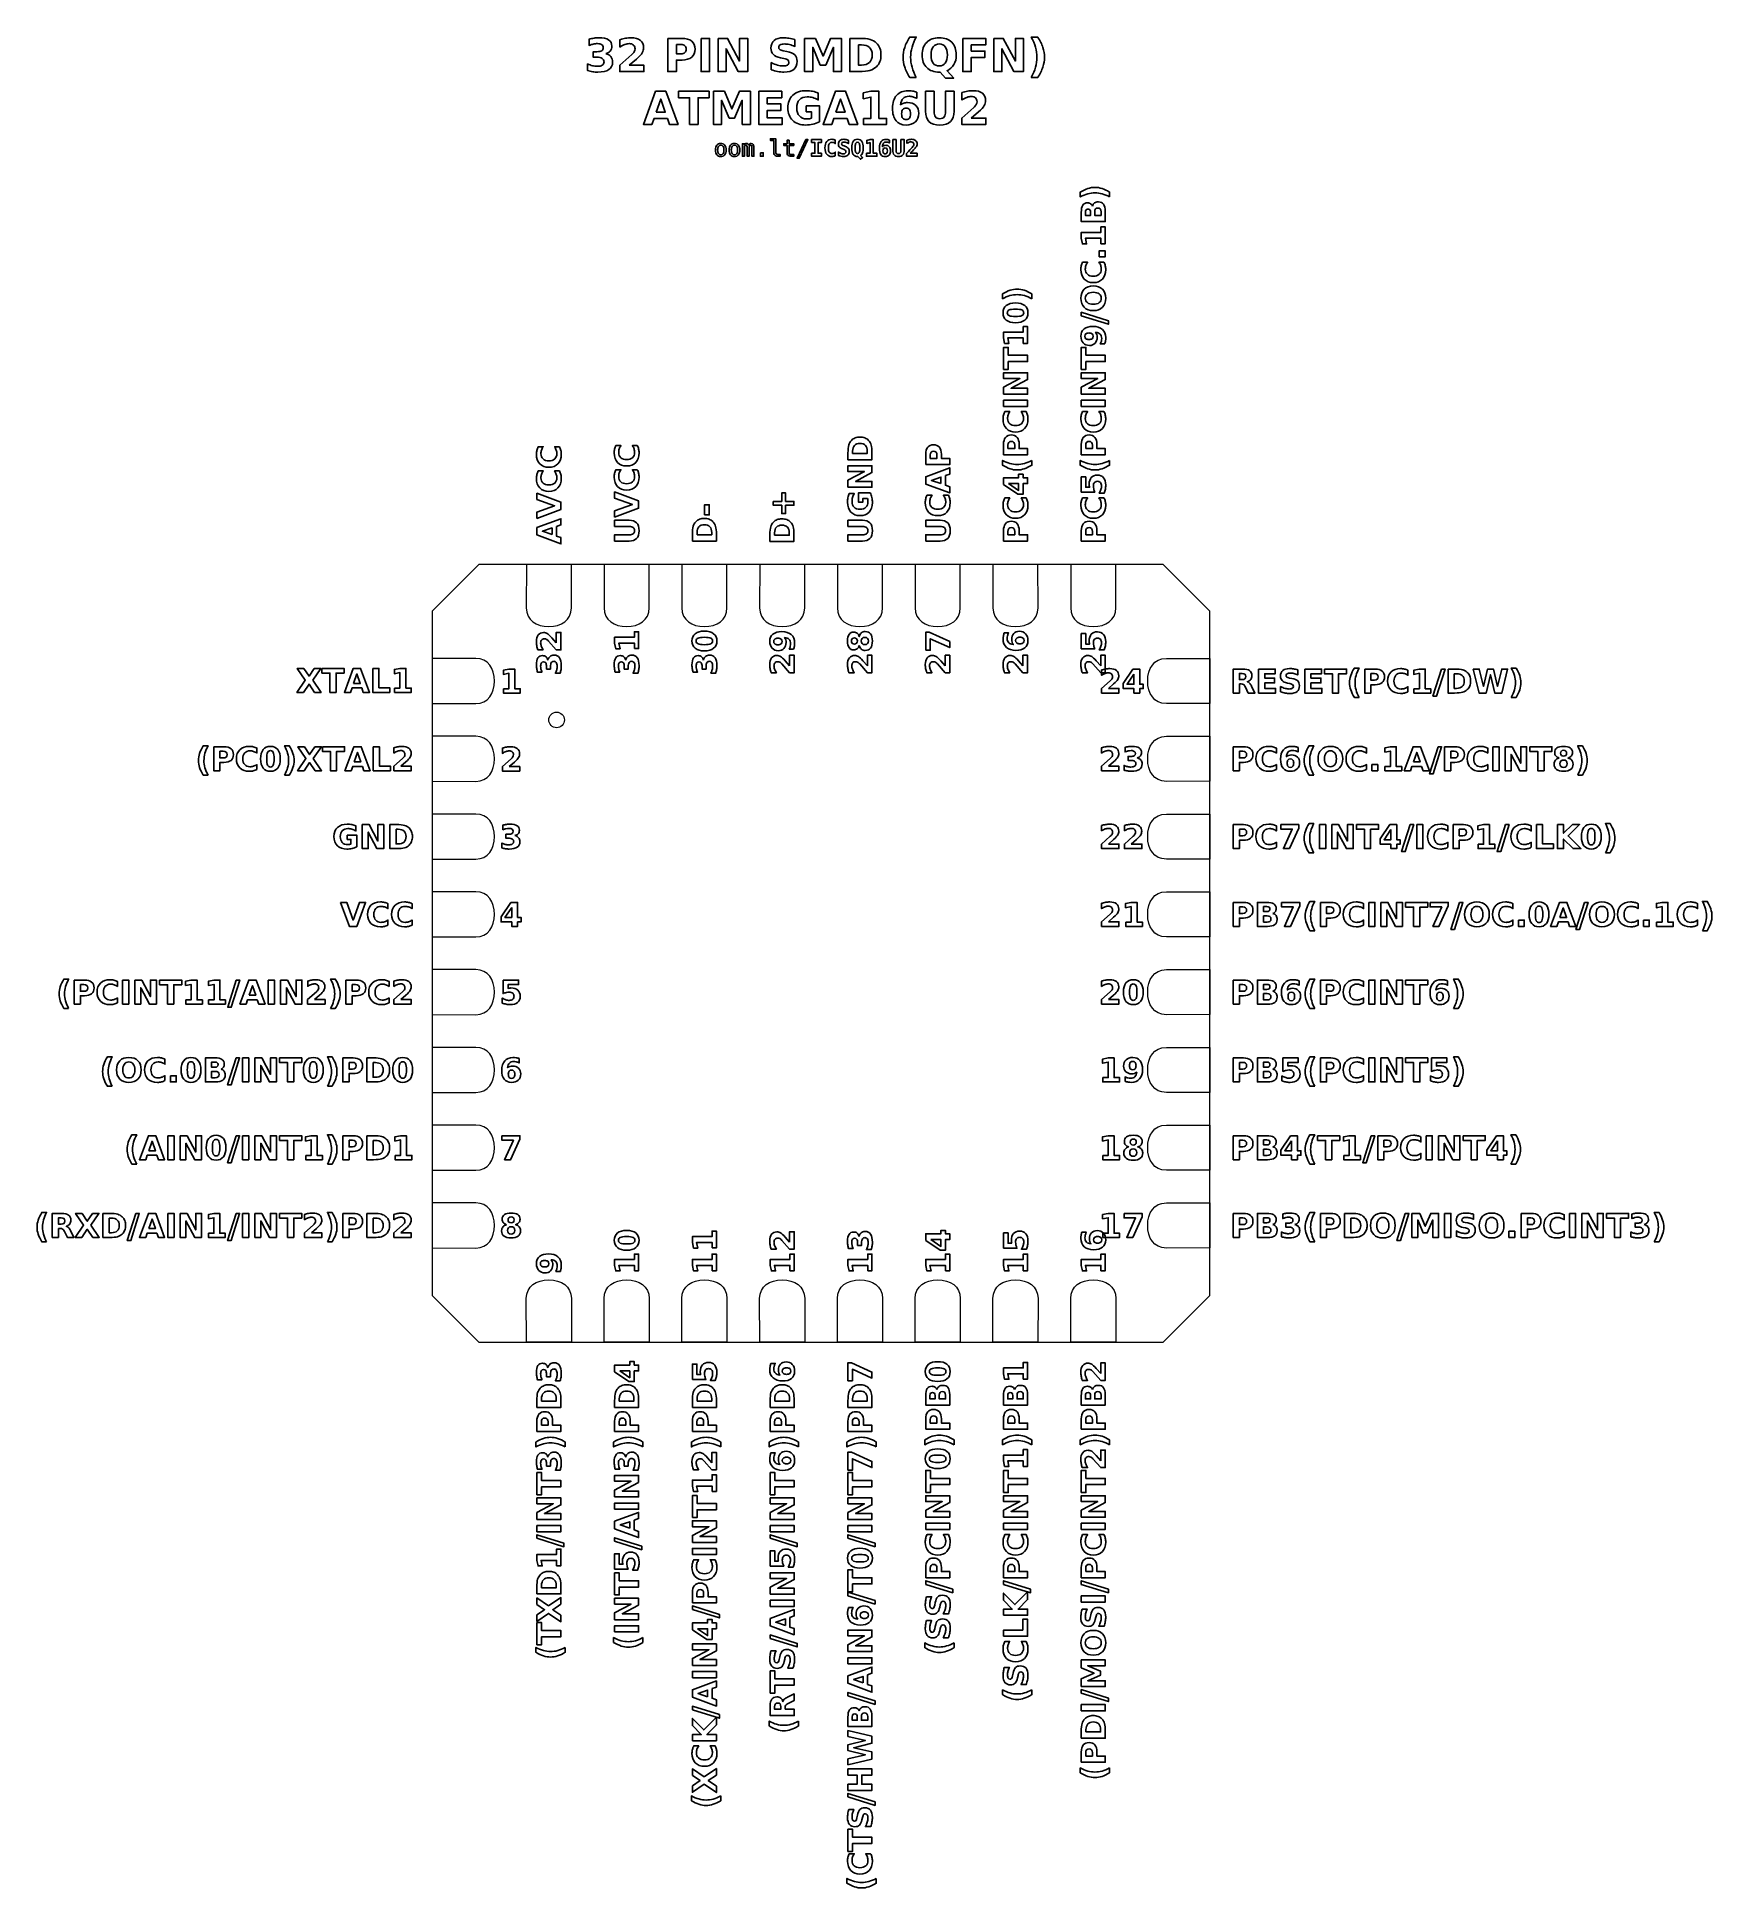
# Model space of a CAD drawing. Header units: centimetres. Extents: x -11 to -9.93, y -15.45 to -14.26.
import ezdxf

# ---------------------------------------------------------------- set-up
doc = ezdxf.new("R2010")
doc.units = ezdxf.units.CM
doc.header["$MEASUREMENT"] = 0
doc.layers.add('Layer 1', color=7, linetype='Continuous')

msp = doc.modelspace()

# ---------------------------------------------------------------- linework, layer by layer
at = {"layer": 'Layer 1', "color": 250, "lineweight": 9}
msp.add_ellipse((-10.67003, -14.70003), major_axis=(0, 0.005), ratio=1, dxfattribs=at)
at = {"layer": 'Layer 1', "color": 250}
for points, knots in [([(-10.63842, -14.27169), (-10.63699, -14.27206), (-10.6359, -14.2727), (-10.63515, -14.27362), (-10.63515, -14.27362), (-10.63441, -14.27454), (-10.63403, -14.2757), (-10.63403, -14.27712), (-10.63403, -14.27712), (-10.63403, -14.27923), (-10.63484, -14.28084), (-10.63646, -14.28194), (-10.63646, -14.28194), (-10.63807, -14.28303), (-10.64043, -14.28358), (-10.64353, -14.28358), (-10.64353, -14.28358), (-10.64463, -14.28358), (-10.64572, -14.2835), (-10.64682, -14.28332), (-10.64682, -14.28332), (-10.64792, -14.28315), (-10.649, -14.28288), (-10.65008, -14.28253), (-10.65008, -14.28253), (-10.65008, -14.28253), (-10.65008, -14.27829), (-10.65008, -14.27829), (-10.65008, -14.27829), (-10.64905, -14.2788), (-10.64803, -14.27919), (-10.64702, -14.27946), (-10.64702, -14.27946), (-10.64601, -14.27971), (-10.64501, -14.27984), (-10.64403, -14.27984), (-10.64403, -14.27984), (-10.64258, -14.27984), (-10.64146, -14.27959), (-10.64069, -14.27909), (-10.64069, -14.27909), (-10.63991, -14.27858), (-10.63952, -14.27786), (-10.63952, -14.27692), (-10.63952, -14.27692), (-10.63952, -14.27595), (-10.63992, -14.27522), (-10.64072, -14.27472), (-10.64072, -14.27472), (-10.64151, -14.27422), (-10.64268, -14.27397), (-10.64423, -14.27397), (-10.64423, -14.27397), (-10.64423, -14.27397), (-10.64643, -14.27397), (-10.64643, -14.27397), (-10.64643, -14.27397), (-10.64643, -14.27397), (-10.64643, -14.27043), (-10.64643, -14.27043), (-10.64643, -14.27043), (-10.64643, -14.27043), (-10.64412, -14.27043), (-10.64412, -14.27043), (-10.64412, -14.27043), (-10.64274, -14.27043), (-10.64171, -14.27022), (-10.64104, -14.26978), (-10.64104, -14.26978), (-10.64036, -14.26935), (-10.64002, -14.26869), (-10.64002, -14.26781), (-10.64002, -14.26781), (-10.64002, -14.26699), (-10.64035, -14.26636), (-10.64101, -14.26592), (-10.64101, -14.26592), (-10.64167, -14.26547), (-10.64259, -14.26524), (-10.64379, -14.26524), (-10.64379, -14.26524), (-10.64467, -14.26524), (-10.64556, -14.26534), (-10.64647, -14.26554), (-10.64647, -14.26554), (-10.64737, -14.26574), (-10.64827, -14.26604), (-10.64916, -14.26643), (-10.64916, -14.26643), (-10.64916, -14.26643), (-10.64916, -14.26241), (-10.64916, -14.26241), (-10.64916, -14.26241), (-10.64808, -14.2621), (-10.64701, -14.26187), (-10.64594, -14.26172), (-10.64594, -14.26172), (-10.64487, -14.26157), (-10.64383, -14.26149), (-10.6428, -14.26149), (-10.6428, -14.26149), (-10.64004, -14.26149), (-10.63797, -14.26194), (-10.63659, -14.26285), (-10.63659, -14.26285), (-10.63522, -14.26376), (-10.63453, -14.26513), (-10.63453, -14.26695), (-10.63453, -14.26695), (-10.63453, -14.2682), (-10.63486, -14.26922), (-10.63552, -14.27001), (-10.63552, -14.27001), (-10.63617, -14.2708), (-10.63714, -14.27136), (-10.63842, -14.27169)], [0, 0, 0, 0, 0.0344828, 0.0344828, 0.0344828, 0.0344828, 0.0689655, 0.0689655, 0.0689655, 0.0689655, 0.1034483, 0.1034483, 0.1034483, 0.1034483, 0.137931, 0.137931, 0.137931, 0.137931, 0.1724138, 0.1724138, 0.1724138, 0.1724138, 0.2068966, 0.2068966, 0.2068966, 0.2068966, 0.2413793, 0.2413793, 0.2413793, 0.2413793, 0.2758621, 0.2758621, 0.2758621, 0.2758621, 0.3103448, 0.3103448, 0.3103448, 0.3103448, 0.3448276, 0.3448276, 0.3448276, 0.3448276, 0.3793103, 0.3793103, 0.3793103, 0.3793103, 0.4137931, 0.4137931, 0.4137931, 0.4137931, 0.4482759, 0.4482759, 0.4482759, 0.4482759, 0.4827586, 0.4827586, 0.4827586, 0.4827586, 0.5172414, 0.5172414, 0.5172414, 0.5172414, 0.5517241, 0.5517241, 0.5517241, 0.5517241, 0.5862069, 0.5862069, 0.5862069, 0.5862069, 0.6206897, 0.6206897, 0.6206897, 0.6206897, 0.6551724, 0.6551724, 0.6551724, 0.6551724, 0.6896552, 0.6896552, 0.6896552, 0.6896552, 0.7241379, 0.7241379, 0.7241379, 0.7241379, 0.7586207, 0.7586207, 0.7586207, 0.7586207, 0.7931034, 0.7931034, 0.7931034, 0.7931034, 0.8275862, 0.8275862, 0.8275862, 0.8275862, 0.862069, 0.862069, 0.862069, 0.862069, 0.8965517, 0.8965517, 0.8965517, 0.8965517, 0.9310345, 0.9310345, 0.9310345, 0.9310345, 0.9655172, 0.9655172, 0.9655172, 0.9655172, 1, 1, 1, 1]), ([(-10.62328, -14.27913), (-10.62328, -14.27913), (-10.61391, -14.27913), (-10.61391, -14.27913), (-10.61391, -14.27913), (-10.61391, -14.27913), (-10.61391, -14.28317), (-10.61391, -14.28317), (-10.61391, -14.28317), (-10.61391, -14.28317), (-10.62939, -14.28317), (-10.62939, -14.28317), (-10.62939, -14.28317), (-10.62939, -14.28317), (-10.62939, -14.27913), (-10.62939, -14.27913), (-10.62939, -14.27913), (-10.62939, -14.27913), (-10.62161, -14.27227), (-10.62161, -14.27227), (-10.62161, -14.27227), (-10.62092, -14.27165), (-10.62041, -14.27103), (-10.62007, -14.27043), (-10.62007, -14.27043), (-10.61974, -14.26984), (-10.61957, -14.26921), (-10.61957, -14.26856), (-10.61957, -14.26856), (-10.61957, -14.26757), (-10.61991, -14.26676), (-10.62058, -14.26616), (-10.62058, -14.26616), (-10.62125, -14.26555), (-10.62214, -14.26524), (-10.62325, -14.26524), (-10.62325, -14.26524), (-10.62411, -14.26524), (-10.62504, -14.26543), (-10.62606, -14.26579), (-10.62606, -14.26579), (-10.62708, -14.26616), (-10.62817, -14.26671), (-10.62933, -14.26743), (-10.62933, -14.26743), (-10.62933, -14.26743), (-10.62933, -14.26275), (-10.62933, -14.26275), (-10.62933, -14.26275), (-10.62809, -14.26234), (-10.62687, -14.26203), (-10.62566, -14.26181), (-10.62566, -14.26181), (-10.62446, -14.2616), (-10.62327, -14.26149), (-10.62211, -14.26149), (-10.62211, -14.26149), (-10.61956, -14.26149), (-10.61758, -14.26205), (-10.61617, -14.26318), (-10.61617, -14.26318), (-10.61476, -14.2643), (-10.61405, -14.26586), (-10.61405, -14.26787), (-10.61405, -14.26787), (-10.61405, -14.26903), (-10.61435, -14.27011), (-10.61495, -14.27111), (-10.61495, -14.27111), (-10.61555, -14.27211), (-10.61681, -14.27346), (-10.61873, -14.27514), (-10.61873, -14.27514), (-10.61873, -14.27514), (-10.62328, -14.27913), (-10.62328, -14.27913)], [0, 0, 0, 0, 0.0526316, 0.0526316, 0.0526316, 0.0526316, 0.1052632, 0.1052632, 0.1052632, 0.1052632, 0.1578947, 0.1578947, 0.1578947, 0.1578947, 0.2105263, 0.2105263, 0.2105263, 0.2105263, 0.2631579, 0.2631579, 0.2631579, 0.2631579, 0.3157895, 0.3157895, 0.3157895, 0.3157895, 0.3684211, 0.3684211, 0.3684211, 0.3684211, 0.4210526, 0.4210526, 0.4210526, 0.4210526, 0.4736842, 0.4736842, 0.4736842, 0.4736842, 0.5263158, 0.5263158, 0.5263158, 0.5263158, 0.5789474, 0.5789474, 0.5789474, 0.5789474, 0.6315789, 0.6315789, 0.6315789, 0.6315789, 0.6842105, 0.6842105, 0.6842105, 0.6842105, 0.7368421, 0.7368421, 0.7368421, 0.7368421, 0.7894737, 0.7894737, 0.7894737, 0.7894737, 0.8421053, 0.8421053, 0.8421053, 0.8421053, 0.8947368, 0.8947368, 0.8947368, 0.8947368, 0.9473684, 0.9473684, 0.9473684, 0.9473684, 1, 1, 1, 1]), ([(-10.59852, -14.26188), (-10.59852, -14.26188), (-10.5894, -14.26188), (-10.5894, -14.26188), (-10.5894, -14.26188), (-10.58669, -14.26188), (-10.58461, -14.26248), (-10.58316, -14.26368), (-10.58316, -14.26368), (-10.58171, -14.26488), (-10.58099, -14.2666), (-10.58099, -14.26882), (-10.58099, -14.26882), (-10.58099, -14.27105), (-10.58171, -14.27277), (-10.58316, -14.27397), (-10.58316, -14.27397), (-10.58461, -14.27518), (-10.58669, -14.27578), (-10.5894, -14.27578), (-10.5894, -14.27578), (-10.5894, -14.27578), (-10.59303, -14.27578), (-10.59303, -14.27578), (-10.59303, -14.27578), (-10.59303, -14.27578), (-10.59303, -14.28317), (-10.59303, -14.28317), (-10.59303, -14.28317), (-10.59303, -14.28317), (-10.59852, -14.28317), (-10.59852, -14.28317), (-10.59852, -14.28317), (-10.59852, -14.28317), (-10.59852, -14.26188), (-10.59852, -14.26188)], [0, 0, 0, 0, 0.1111111, 0.1111111, 0.1111111, 0.1111111, 0.2222222, 0.2222222, 0.2222222, 0.2222222, 0.3333333, 0.3333333, 0.3333333, 0.3333333, 0.4444444, 0.4444444, 0.4444444, 0.4444444, 0.5555556, 0.5555556, 0.5555556, 0.5555556, 0.6666667, 0.6666667, 0.6666667, 0.6666667, 0.7777778, 0.7777778, 0.7777778, 0.7777778, 0.8888889, 0.8888889, 0.8888889, 0.8888889, 1, 1, 1, 1]), ([(-10.59303, -14.26585), (-10.59303, -14.26585), (-10.59303, -14.2718), (-10.59303, -14.2718), (-10.59303, -14.2718), (-10.59303, -14.2718), (-10.58999, -14.2718), (-10.58999, -14.2718), (-10.58999, -14.2718), (-10.58892, -14.2718), (-10.5881, -14.27154), (-10.58752, -14.27102), (-10.58752, -14.27102), (-10.58694, -14.27051), (-10.58665, -14.26977), (-10.58665, -14.26882), (-10.58665, -14.26882), (-10.58665, -14.26787), (-10.58694, -14.26714), (-10.58752, -14.26662), (-10.58752, -14.26662), (-10.5881, -14.26611), (-10.58892, -14.26585), (-10.58999, -14.26585), (-10.58999, -14.26585), (-10.58999, -14.26585), (-10.59303, -14.26585), (-10.59303, -14.26585)], [0, 0, 0, 0, 0.1428571, 0.1428571, 0.1428571, 0.1428571, 0.2857143, 0.2857143, 0.2857143, 0.2857143, 0.4285714, 0.4285714, 0.4285714, 0.4285714, 0.5714286, 0.5714286, 0.5714286, 0.5714286, 0.7142857, 0.7142857, 0.7142857, 0.7142857, 0.8571429, 0.8571429, 0.8571429, 0.8571429, 1, 1, 1, 1]), ([(-10.57711, -14.26188), (-10.57711, -14.26188), (-10.57162, -14.26188), (-10.57162, -14.26188), (-10.57162, -14.26188), (-10.57162, -14.26188), (-10.57162, -14.28317), (-10.57162, -14.28317), (-10.57162, -14.28317), (-10.57162, -14.28317), (-10.57711, -14.28317), (-10.57711, -14.28317), (-10.57711, -14.28317), (-10.57711, -14.28317), (-10.57711, -14.26188), (-10.57711, -14.26188)], [0, 0, 0, 0, 0.25, 0.25, 0.25, 0.25, 0.5, 0.5, 0.5, 0.5, 0.75, 0.75, 0.75, 0.75, 1, 1, 1, 1]), ([(-10.56624, -14.26188), (-10.56624, -14.26188), (-10.5601, -14.26188), (-10.5601, -14.26188), (-10.5601, -14.26188), (-10.5601, -14.26188), (-10.55236, -14.27648), (-10.55236, -14.27648), (-10.55236, -14.27648), (-10.55236, -14.27648), (-10.55236, -14.26188), (-10.55236, -14.26188), (-10.55236, -14.26188), (-10.55236, -14.26188), (-10.54715, -14.26188), (-10.54715, -14.26188), (-10.54715, -14.26188), (-10.54715, -14.26188), (-10.54715, -14.28317), (-10.54715, -14.28317), (-10.54715, -14.28317), (-10.54715, -14.28317), (-10.55329, -14.28317), (-10.55329, -14.28317), (-10.55329, -14.28317), (-10.55329, -14.28317), (-10.56103, -14.26856), (-10.56103, -14.26856), (-10.56103, -14.26856), (-10.56103, -14.26856), (-10.56103, -14.28317), (-10.56103, -14.28317), (-10.56103, -14.28317), (-10.56103, -14.28317), (-10.56624, -14.28317), (-10.56624, -14.28317), (-10.56624, -14.28317), (-10.56624, -14.28317), (-10.56624, -14.26188), (-10.56624, -14.26188)], [0, 0, 0, 0, 0.1, 0.1, 0.1, 0.1, 0.2, 0.2, 0.2, 0.2, 0.3, 0.3, 0.3, 0.3, 0.4, 0.4, 0.4, 0.4, 0.5, 0.5, 0.5, 0.5, 0.6, 0.6, 0.6, 0.6, 0.7, 0.7, 0.7, 0.7, 0.8, 0.8, 0.8, 0.8, 0.9, 0.9, 0.9, 0.9, 1, 1, 1, 1]), ([(-10.51681, -14.26255), (-10.51681, -14.26255), (-10.51681, -14.26705), (-10.51681, -14.26705), (-10.51681, -14.26705), (-10.51798, -14.26653), (-10.51912, -14.26614), (-10.52023, -14.26587), (-10.52023, -14.26587), (-10.52135, -14.2656), (-10.5224, -14.26547), (-10.52339, -14.26547), (-10.52339, -14.26547), (-10.5247, -14.26547), (-10.52567, -14.26565), (-10.5263, -14.26601), (-10.5263, -14.26601), (-10.52692, -14.26637), (-10.52724, -14.26693), (-10.52724, -14.26769), (-10.52724, -14.26769), (-10.52724, -14.26826), (-10.52703, -14.26871), (-10.5266, -14.26903), (-10.5266, -14.26903), (-10.52618, -14.26934), (-10.52541, -14.26962), (-10.5243, -14.26985), (-10.5243, -14.26985), (-10.5243, -14.26985), (-10.52196, -14.27032), (-10.52196, -14.27032), (-10.52196, -14.27032), (-10.51959, -14.27079), (-10.51791, -14.27152), (-10.51691, -14.27249), (-10.51691, -14.27249), (-10.51591, -14.27346), (-10.51541, -14.27484), (-10.51541, -14.27662), (-10.51541, -14.27662), (-10.51541, -14.27897), (-10.51611, -14.28072), (-10.5175, -14.28187), (-10.5175, -14.28187), (-10.51889, -14.28301), (-10.52102, -14.28358), (-10.52388, -14.28358), (-10.52388, -14.28358), (-10.52524, -14.28358), (-10.52659, -14.28346), (-10.52795, -14.2832), (-10.52795, -14.2832), (-10.52931, -14.28294), (-10.53067, -14.28256), (-10.53203, -14.28206), (-10.53203, -14.28206), (-10.53203, -14.28206), (-10.53203, -14.27743), (-10.53203, -14.27743), (-10.53203, -14.27743), (-10.53067, -14.27815), (-10.52935, -14.27869), (-10.52808, -14.27906), (-10.52808, -14.27906), (-10.52681, -14.27942), (-10.52559, -14.27961), (-10.52441, -14.27961), (-10.52441, -14.27961), (-10.52322, -14.27961), (-10.52229, -14.27941), (-10.52166, -14.27901), (-10.52166, -14.27901), (-10.52102, -14.27861), (-10.5207, -14.27804), (-10.5207, -14.27729), (-10.5207, -14.27729), (-10.5207, -14.27663), (-10.52092, -14.27612), (-10.52135, -14.27576), (-10.52135, -14.27576), (-10.52178, -14.2754), (-10.52265, -14.27507), (-10.52394, -14.27479), (-10.52394, -14.27479), (-10.52394, -14.27479), (-10.52607, -14.27431), (-10.52607, -14.27431), (-10.52607, -14.27431), (-10.5282, -14.27386), (-10.52975, -14.27313), (-10.53074, -14.27213), (-10.53074, -14.27213), (-10.53172, -14.27114), (-10.53221, -14.26979), (-10.53221, -14.2681), (-10.53221, -14.2681), (-10.53221, -14.26598), (-10.53153, -14.26434), (-10.53016, -14.2632), (-10.53016, -14.2632), (-10.52879, -14.26206), (-10.52682, -14.26149), (-10.52425, -14.26149), (-10.52425, -14.26149), (-10.52308, -14.26149), (-10.52188, -14.26158), (-10.52064, -14.26175), (-10.52064, -14.26175), (-10.51941, -14.26193), (-10.51813, -14.26219), (-10.51681, -14.26255)], [0, 0, 0, 0, 0.0357143, 0.0357143, 0.0357143, 0.0357143, 0.0714286, 0.0714286, 0.0714286, 0.0714286, 0.1071429, 0.1071429, 0.1071429, 0.1071429, 0.1428571, 0.1428571, 0.1428571, 0.1428571, 0.1785714, 0.1785714, 0.1785714, 0.1785714, 0.2142857, 0.2142857, 0.2142857, 0.2142857, 0.25, 0.25, 0.25, 0.25, 0.2857143, 0.2857143, 0.2857143, 0.2857143, 0.3214286, 0.3214286, 0.3214286, 0.3214286, 0.3571429, 0.3571429, 0.3571429, 0.3571429, 0.3928571, 0.3928571, 0.3928571, 0.3928571, 0.4285714, 0.4285714, 0.4285714, 0.4285714, 0.4642857, 0.4642857, 0.4642857, 0.4642857, 0.5, 0.5, 0.5, 0.5, 0.5357143, 0.5357143, 0.5357143, 0.5357143, 0.5714286, 0.5714286, 0.5714286, 0.5714286, 0.6071429, 0.6071429, 0.6071429, 0.6071429, 0.6428571, 0.6428571, 0.6428571, 0.6428571, 0.6785714, 0.6785714, 0.6785714, 0.6785714, 0.7142857, 0.7142857, 0.7142857, 0.7142857, 0.75, 0.75, 0.75, 0.75, 0.7857143, 0.7857143, 0.7857143, 0.7857143, 0.8214286, 0.8214286, 0.8214286, 0.8214286, 0.8571429, 0.8571429, 0.8571429, 0.8571429, 0.8928571, 0.8928571, 0.8928571, 0.8928571, 0.9285714, 0.9285714, 0.9285714, 0.9285714, 0.9642857, 0.9642857, 0.9642857, 0.9642857, 1, 1, 1, 1]), ([(-10.51059, -14.26188), (-10.51059, -14.26188), (-10.5036, -14.26188), (-10.5036, -14.26188), (-10.5036, -14.26188), (-10.5036, -14.26188), (-10.49875, -14.27327), (-10.49875, -14.27327), (-10.49875, -14.27327), (-10.49875, -14.27327), (-10.49387, -14.26188), (-10.49387, -14.26188), (-10.49387, -14.26188), (-10.49387, -14.26188), (-10.4869, -14.26188), (-10.4869, -14.26188), (-10.4869, -14.26188), (-10.4869, -14.26188), (-10.4869, -14.28317), (-10.4869, -14.28317), (-10.4869, -14.28317), (-10.4869, -14.28317), (-10.49209, -14.28317), (-10.49209, -14.28317), (-10.49209, -14.28317), (-10.49209, -14.28317), (-10.49209, -14.2676), (-10.49209, -14.2676), (-10.49209, -14.2676), (-10.49209, -14.2676), (-10.497, -14.27908), (-10.497, -14.27908), (-10.497, -14.27908), (-10.497, -14.27908), (-10.50048, -14.27908), (-10.50048, -14.27908), (-10.50048, -14.27908), (-10.50048, -14.27908), (-10.50538, -14.2676), (-10.50538, -14.2676), (-10.50538, -14.2676), (-10.50538, -14.2676), (-10.50538, -14.28317), (-10.50538, -14.28317), (-10.50538, -14.28317), (-10.50538, -14.28317), (-10.51059, -14.28317), (-10.51059, -14.28317), (-10.51059, -14.28317), (-10.51059, -14.28317), (-10.51059, -14.26188), (-10.51059, -14.26188)], [0, 0, 0, 0, 0.0769231, 0.0769231, 0.0769231, 0.0769231, 0.1538462, 0.1538462, 0.1538462, 0.1538462, 0.2307692, 0.2307692, 0.2307692, 0.2307692, 0.3076923, 0.3076923, 0.3076923, 0.3076923, 0.3846154, 0.3846154, 0.3846154, 0.3846154, 0.4615385, 0.4615385, 0.4615385, 0.4615385, 0.5384615, 0.5384615, 0.5384615, 0.5384615, 0.6153846, 0.6153846, 0.6153846, 0.6153846, 0.6923077, 0.6923077, 0.6923077, 0.6923077, 0.7692308, 0.7692308, 0.7692308, 0.7692308, 0.8461538, 0.8461538, 0.8461538, 0.8461538, 0.9230769, 0.9230769, 0.9230769, 0.9230769, 1, 1, 1, 1]), ([(-10.48152, -14.26188), (-10.48152, -14.26188), (-10.47572, -14.26188), (-10.47572, -14.26188), (-10.47572, -14.26188), (-10.47249, -14.26188), (-10.47009, -14.2621), (-10.4685, -14.26257), (-10.4685, -14.26257), (-10.46692, -14.26303), (-10.46556, -14.26381), (-10.46443, -14.26491), (-10.46443, -14.26491), (-10.46343, -14.26587), (-10.46269, -14.26698), (-10.4622, -14.26824), (-10.4622, -14.26824), (-10.46172, -14.26949), (-10.46148, -14.27091), (-10.46148, -14.2725), (-10.46148, -14.2725), (-10.46148, -14.27411), (-10.46172, -14.27554), (-10.4622, -14.2768), (-10.4622, -14.2768), (-10.46269, -14.27806), (-10.46343, -14.27917), (-10.46443, -14.28013), (-10.46443, -14.28013), (-10.46557, -14.28124), (-10.46694, -14.28202), (-10.46854, -14.28248), (-10.46854, -14.28248), (-10.47014, -14.28294), (-10.47253, -14.28317), (-10.47572, -14.28317), (-10.47572, -14.28317), (-10.47572, -14.28317), (-10.48152, -14.28317), (-10.48152, -14.28317), (-10.48152, -14.28317), (-10.48152, -14.28317), (-10.48152, -14.26188), (-10.48152, -14.26188)], [0, 0, 0, 0, 0.0909091, 0.0909091, 0.0909091, 0.0909091, 0.1818182, 0.1818182, 0.1818182, 0.1818182, 0.2727273, 0.2727273, 0.2727273, 0.2727273, 0.3636364, 0.3636364, 0.3636364, 0.3636364, 0.4545455, 0.4545455, 0.4545455, 0.4545455, 0.5454545, 0.5454545, 0.5454545, 0.5454545, 0.6363636, 0.6363636, 0.6363636, 0.6363636, 0.7272727, 0.7272727, 0.7272727, 0.7272727, 0.8181818, 0.8181818, 0.8181818, 0.8181818, 0.9090909, 0.9090909, 0.9090909, 0.9090909, 1, 1, 1, 1]), ([(-10.47603, -14.26603), (-10.47603, -14.26603), (-10.47603, -14.27902), (-10.47603, -14.27902), (-10.47603, -14.27902), (-10.47603, -14.27902), (-10.47406, -14.27902), (-10.47406, -14.27902), (-10.47406, -14.27902), (-10.47181, -14.27902), (-10.4701, -14.27846), (-10.46892, -14.27735), (-10.46892, -14.27735), (-10.46774, -14.27624), (-10.46714, -14.27462), (-10.46714, -14.2725), (-10.46714, -14.2725), (-10.46714, -14.27039), (-10.46773, -14.26878), (-10.46891, -14.26768), (-10.46891, -14.26768), (-10.47009, -14.26658), (-10.47181, -14.26603), (-10.47406, -14.26603), (-10.47406, -14.26603), (-10.47406, -14.26603), (-10.47603, -14.26603), (-10.47603, -14.26603)], [0, 0, 0, 0, 0.1428571, 0.1428571, 0.1428571, 0.1428571, 0.2857143, 0.2857143, 0.2857143, 0.2857143, 0.4285714, 0.4285714, 0.4285714, 0.4285714, 0.5714286, 0.5714286, 0.5714286, 0.5714286, 0.7142857, 0.7142857, 0.7142857, 0.7142857, 0.8571429, 0.8571429, 0.8571429, 0.8571429, 1, 1, 1, 1]), ([(-10.43878, -14.28702), (-10.43878, -14.28702), (-10.44301, -14.28702), (-10.44301, -14.28702), (-10.44301, -14.28702), (-10.44447, -14.28467), (-10.44554, -14.28244), (-10.44624, -14.28032), (-10.44624, -14.28032), (-10.44693, -14.27821), (-10.44728, -14.27611), (-10.44728, -14.27403), (-10.44728, -14.27403), (-10.44728, -14.27194), (-10.44693, -14.26984), (-10.44623, -14.2677), (-10.44623, -14.2677), (-10.44553, -14.26557), (-10.44446, -14.26334), (-10.44301, -14.261), (-10.44301, -14.261), (-10.44301, -14.261), (-10.43878, -14.261), (-10.43878, -14.261), (-10.43878, -14.261), (-10.43999, -14.26326), (-10.44091, -14.26546), (-10.44151, -14.26762), (-10.44151, -14.26762), (-10.44212, -14.26977), (-10.44243, -14.27189), (-10.44243, -14.274), (-10.44243, -14.274), (-10.44243, -14.2761), (-10.44213, -14.27823), (-10.44152, -14.28039), (-10.44152, -14.28039), (-10.44092, -14.28255), (-10.44, -14.28476), (-10.43878, -14.28702)], [0, 0, 0, 0, 0.1, 0.1, 0.1, 0.1, 0.2, 0.2, 0.2, 0.2, 0.3, 0.3, 0.3, 0.3, 0.4, 0.4, 0.4, 0.4, 0.5, 0.5, 0.5, 0.5, 0.6, 0.6, 0.6, 0.6, 0.7, 0.7, 0.7, 0.7, 0.8, 0.8, 0.8, 0.8, 0.9, 0.9, 0.9, 0.9, 1, 1, 1, 1]), ([(-10.42345, -14.28355), (-10.42345, -14.28355), (-10.42387, -14.28355), (-10.42387, -14.28355), (-10.42387, -14.28355), (-10.42738, -14.28355), (-10.43011, -14.28259), (-10.43206, -14.28064), (-10.43206, -14.28064), (-10.43401, -14.27871), (-10.43498, -14.276), (-10.43498, -14.27254), (-10.43498, -14.27254), (-10.43498, -14.26909), (-10.43401, -14.26639), (-10.43207, -14.26443), (-10.43207, -14.26443), (-10.43012, -14.26247), (-10.42744, -14.26149), (-10.42403, -14.26149), (-10.42403, -14.26149), (-10.42058, -14.26149), (-10.41789, -14.26246), (-10.41596, -14.2644), (-10.41596, -14.2644), (-10.41404, -14.26634), (-10.41308, -14.26906), (-10.41308, -14.27254), (-10.41308, -14.27254), (-10.41308, -14.27494), (-10.41359, -14.277), (-10.41461, -14.27873), (-10.41461, -14.27873), (-10.41563, -14.28046), (-10.4171, -14.28177), (-10.41903, -14.28264), (-10.41903, -14.28264), (-10.41903, -14.28264), (-10.41473, -14.28743), (-10.41473, -14.28743), (-10.41473, -14.28743), (-10.41473, -14.28743), (-10.41997, -14.28743), (-10.41997, -14.28743), (-10.41997, -14.28743), (-10.41997, -14.28743), (-10.42345, -14.28355), (-10.42345, -14.28355)], [0, 0, 0, 0, 0.0833333, 0.0833333, 0.0833333, 0.0833333, 0.1666667, 0.1666667, 0.1666667, 0.1666667, 0.25, 0.25, 0.25, 0.25, 0.3333333, 0.3333333, 0.3333333, 0.3333333, 0.4166667, 0.4166667, 0.4166667, 0.4166667, 0.5, 0.5, 0.5, 0.5, 0.5833333, 0.5833333, 0.5833333, 0.5833333, 0.6666667, 0.6666667, 0.6666667, 0.6666667, 0.75, 0.75, 0.75, 0.75, 0.8333333, 0.8333333, 0.8333333, 0.8333333, 0.9166667, 0.9166667, 0.9166667, 0.9166667, 1, 1, 1, 1]), ([(-10.42403, -14.26547), (-10.42571, -14.26547), (-10.427, -14.26609), (-10.42793, -14.26732), (-10.42793, -14.26732), (-10.42885, -14.26856), (-10.42931, -14.2703), (-10.42931, -14.27254), (-10.42931, -14.27254), (-10.42931, -14.27483), (-10.42886, -14.27657), (-10.42795, -14.27779), (-10.42795, -14.27779), (-10.42705, -14.279), (-10.42574, -14.2796), (-10.42403, -14.2796), (-10.42403, -14.2796), (-10.42235, -14.2796), (-10.42105, -14.27898), (-10.42012, -14.27775), (-10.42012, -14.27775), (-10.4192, -14.27651), (-10.41874, -14.27478), (-10.41874, -14.27254), (-10.41874, -14.27254), (-10.41874, -14.2703), (-10.4192, -14.26856), (-10.42012, -14.26732), (-10.42012, -14.26732), (-10.42105, -14.26609), (-10.42235, -14.26547), (-10.42403, -14.26547)], [0, 0, 0, 0, 0.125, 0.125, 0.125, 0.125, 0.25, 0.25, 0.25, 0.25, 0.375, 0.375, 0.375, 0.375, 0.5, 0.5, 0.5, 0.5, 0.625, 0.625, 0.625, 0.625, 0.75, 0.75, 0.75, 0.75, 0.875, 0.875, 0.875, 0.875, 1, 1, 1, 1]), ([(-10.40893, -14.26188), (-10.40893, -14.26188), (-10.39411, -14.26188), (-10.39411, -14.26188), (-10.39411, -14.26188), (-10.39411, -14.26188), (-10.39411, -14.26603), (-10.39411, -14.26603), (-10.39411, -14.26603), (-10.39411, -14.26603), (-10.40344, -14.26603), (-10.40344, -14.26603), (-10.40344, -14.26603), (-10.40344, -14.26603), (-10.40344, -14.26999), (-10.40344, -14.26999), (-10.40344, -14.26999), (-10.40344, -14.26999), (-10.39466, -14.26999), (-10.39466, -14.26999), (-10.39466, -14.26999), (-10.39466, -14.26999), (-10.39466, -14.27414), (-10.39466, -14.27414), (-10.39466, -14.27414), (-10.39466, -14.27414), (-10.40344, -14.27414), (-10.40344, -14.27414), (-10.40344, -14.27414), (-10.40344, -14.27414), (-10.40344, -14.28317), (-10.40344, -14.28317), (-10.40344, -14.28317), (-10.40344, -14.28317), (-10.40893, -14.28317), (-10.40893, -14.28317), (-10.40893, -14.28317), (-10.40893, -14.28317), (-10.40893, -14.26188), (-10.40893, -14.26188)], [0, 0, 0, 0, 0.1, 0.1, 0.1, 0.1, 0.2, 0.2, 0.2, 0.2, 0.3, 0.3, 0.3, 0.3, 0.4, 0.4, 0.4, 0.4, 0.5, 0.5, 0.5, 0.5, 0.6, 0.6, 0.6, 0.6, 0.7, 0.7, 0.7, 0.7, 0.8, 0.8, 0.8, 0.8, 0.9, 0.9, 0.9, 0.9, 1, 1, 1, 1]), ([(-10.38897, -14.26188), (-10.38897, -14.26188), (-10.38283, -14.26188), (-10.38283, -14.26188), (-10.38283, -14.26188), (-10.38283, -14.26188), (-10.37509, -14.27648), (-10.37509, -14.27648), (-10.37509, -14.27648), (-10.37509, -14.27648), (-10.37509, -14.26188), (-10.37509, -14.26188), (-10.37509, -14.26188), (-10.37509, -14.26188), (-10.36988, -14.26188), (-10.36988, -14.26188), (-10.36988, -14.26188), (-10.36988, -14.26188), (-10.36988, -14.28317), (-10.36988, -14.28317), (-10.36988, -14.28317), (-10.36988, -14.28317), (-10.37602, -14.28317), (-10.37602, -14.28317), (-10.37602, -14.28317), (-10.37602, -14.28317), (-10.38376, -14.26856), (-10.38376, -14.26856), (-10.38376, -14.26856), (-10.38376, -14.26856), (-10.38376, -14.28317), (-10.38376, -14.28317), (-10.38376, -14.28317), (-10.38376, -14.28317), (-10.38897, -14.28317), (-10.38897, -14.28317), (-10.38897, -14.28317), (-10.38897, -14.28317), (-10.38897, -14.26188), (-10.38897, -14.26188)], [0, 0, 0, 0, 0.1, 0.1, 0.1, 0.1, 0.2, 0.2, 0.2, 0.2, 0.3, 0.3, 0.3, 0.3, 0.4, 0.4, 0.4, 0.4, 0.5, 0.5, 0.5, 0.5, 0.6, 0.6, 0.6, 0.6, 0.7, 0.7, 0.7, 0.7, 0.8, 0.8, 0.8, 0.8, 0.9, 0.9, 0.9, 0.9, 1, 1, 1, 1]), ([(-10.36487, -14.28702), (-10.36366, -14.28476), (-10.36274, -14.28255), (-10.36213, -14.28039), (-10.36213, -14.28039), (-10.36152, -14.27823), (-10.36122, -14.2761), (-10.36122, -14.274), (-10.36122, -14.274), (-10.36122, -14.27189), (-10.36152, -14.26977), (-10.36213, -14.26762), (-10.36213, -14.26762), (-10.36274, -14.26546), (-10.36366, -14.26326), (-10.36487, -14.261), (-10.36487, -14.261), (-10.36487, -14.261), (-10.36064, -14.261), (-10.36064, -14.261), (-10.36064, -14.261), (-10.35919, -14.26334), (-10.35812, -14.26557), (-10.35742, -14.2677), (-10.35742, -14.2677), (-10.35672, -14.26984), (-10.35637, -14.27194), (-10.35637, -14.27403), (-10.35637, -14.27403), (-10.35637, -14.27611), (-10.35672, -14.27821), (-10.35741, -14.28032), (-10.35741, -14.28032), (-10.35811, -14.28244), (-10.35918, -14.28467), (-10.36064, -14.28702), (-10.36064, -14.28702), (-10.36064, -14.28702), (-10.36487, -14.28702), (-10.36487, -14.28702)], [0, 0, 0, 0, 0.1, 0.1, 0.1, 0.1, 0.2, 0.2, 0.2, 0.2, 0.3, 0.3, 0.3, 0.3, 0.4, 0.4, 0.4, 0.4, 0.5, 0.5, 0.5, 0.5, 0.6, 0.6, 0.6, 0.6, 0.7, 0.7, 0.7, 0.7, 0.8, 0.8, 0.8, 0.8, 0.9, 0.9, 0.9, 0.9, 1, 1, 1, 1]), ([(-10.59878, -14.31329), (-10.59878, -14.31329), (-10.60736, -14.31329), (-10.60736, -14.31329), (-10.60736, -14.31329), (-10.60736, -14.31329), (-10.60872, -14.31717), (-10.60872, -14.31717), (-10.60872, -14.31717), (-10.60872, -14.31717), (-10.61424, -14.31717), (-10.61424, -14.31717), (-10.61424, -14.31717), (-10.61424, -14.31717), (-10.60635, -14.29588), (-10.60635, -14.29588), (-10.60635, -14.29588), (-10.60635, -14.29588), (-10.5998, -14.29588), (-10.5998, -14.29588), (-10.5998, -14.29588), (-10.5998, -14.29588), (-10.59192, -14.31717), (-10.59192, -14.31717), (-10.59192, -14.31717), (-10.59192, -14.31717), (-10.59744, -14.31717), (-10.59744, -14.31717), (-10.59744, -14.31717), (-10.59744, -14.31717), (-10.59878, -14.31329), (-10.59878, -14.31329)], [0, 0, 0, 0, 0.125, 0.125, 0.125, 0.125, 0.25, 0.25, 0.25, 0.25, 0.375, 0.375, 0.375, 0.375, 0.5, 0.5, 0.5, 0.5, 0.625, 0.625, 0.625, 0.625, 0.75, 0.75, 0.75, 0.75, 0.875, 0.875, 0.875, 0.875, 1, 1, 1, 1]), ([(-10.606, -14.30934), (-10.606, -14.30934), (-10.60016, -14.30934), (-10.60016, -14.30934), (-10.60016, -14.30934), (-10.60016, -14.30934), (-10.60307, -14.30087), (-10.60307, -14.30087), (-10.60307, -14.30087), (-10.60307, -14.30087), (-10.606, -14.30934), (-10.606, -14.30934)], [0, 0, 0, 0, 0.3333333, 0.3333333, 0.3333333, 0.3333333, 0.6666667, 0.6666667, 0.6666667, 0.6666667, 1, 1, 1, 1]), ([(-10.59163, -14.29588), (-10.59163, -14.29588), (-10.572, -14.29588), (-10.572, -14.29588), (-10.572, -14.29588), (-10.572, -14.29588), (-10.572, -14.30003), (-10.572, -14.30003), (-10.572, -14.30003), (-10.572, -14.30003), (-10.57906, -14.30003), (-10.57906, -14.30003), (-10.57906, -14.30003), (-10.57906, -14.30003), (-10.57906, -14.31717), (-10.57906, -14.31717), (-10.57906, -14.31717), (-10.57906, -14.31717), (-10.58456, -14.31717), (-10.58456, -14.31717), (-10.58456, -14.31717), (-10.58456, -14.31717), (-10.58456, -14.30003), (-10.58456, -14.30003), (-10.58456, -14.30003), (-10.58456, -14.30003), (-10.59163, -14.30003), (-10.59163, -14.30003), (-10.59163, -14.30003), (-10.59163, -14.30003), (-10.59163, -14.29588), (-10.59163, -14.29588)], [0, 0, 0, 0, 0.125, 0.125, 0.125, 0.125, 0.25, 0.25, 0.25, 0.25, 0.375, 0.375, 0.375, 0.375, 0.5, 0.5, 0.5, 0.5, 0.625, 0.625, 0.625, 0.625, 0.75, 0.75, 0.75, 0.75, 0.875, 0.875, 0.875, 0.875, 1, 1, 1, 1]), ([(-10.56916, -14.29588), (-10.56916, -14.29588), (-10.56217, -14.29588), (-10.56217, -14.29588), (-10.56217, -14.29588), (-10.56217, -14.29588), (-10.55732, -14.30727), (-10.55732, -14.30727), (-10.55732, -14.30727), (-10.55732, -14.30727), (-10.55244, -14.29588), (-10.55244, -14.29588), (-10.55244, -14.29588), (-10.55244, -14.29588), (-10.54547, -14.29588), (-10.54547, -14.29588), (-10.54547, -14.29588), (-10.54547, -14.29588), (-10.54547, -14.31717), (-10.54547, -14.31717), (-10.54547, -14.31717), (-10.54547, -14.31717), (-10.55066, -14.31717), (-10.55066, -14.31717), (-10.55066, -14.31717), (-10.55066, -14.31717), (-10.55066, -14.3016), (-10.55066, -14.3016), (-10.55066, -14.3016), (-10.55066, -14.3016), (-10.55557, -14.31308), (-10.55557, -14.31308), (-10.55557, -14.31308), (-10.55557, -14.31308), (-10.55905, -14.31308), (-10.55905, -14.31308), (-10.55905, -14.31308), (-10.55905, -14.31308), (-10.56395, -14.3016), (-10.56395, -14.3016), (-10.56395, -14.3016), (-10.56395, -14.3016), (-10.56395, -14.31717), (-10.56395, -14.31717), (-10.56395, -14.31717), (-10.56395, -14.31717), (-10.56916, -14.31717), (-10.56916, -14.31717), (-10.56916, -14.31717), (-10.56916, -14.31717), (-10.56916, -14.29588), (-10.56916, -14.29588)], [0, 0, 0, 0, 0.0769231, 0.0769231, 0.0769231, 0.0769231, 0.1538462, 0.1538462, 0.1538462, 0.1538462, 0.2307692, 0.2307692, 0.2307692, 0.2307692, 0.3076923, 0.3076923, 0.3076923, 0.3076923, 0.3846154, 0.3846154, 0.3846154, 0.3846154, 0.4615385, 0.4615385, 0.4615385, 0.4615385, 0.5384615, 0.5384615, 0.5384615, 0.5384615, 0.6153846, 0.6153846, 0.6153846, 0.6153846, 0.6923077, 0.6923077, 0.6923077, 0.6923077, 0.7692308, 0.7692308, 0.7692308, 0.7692308, 0.8461538, 0.8461538, 0.8461538, 0.8461538, 0.9230769, 0.9230769, 0.9230769, 0.9230769, 1, 1, 1, 1]), ([(-10.54009, -14.29588), (-10.54009, -14.29588), (-10.52527, -14.29588), (-10.52527, -14.29588), (-10.52527, -14.29588), (-10.52527, -14.29588), (-10.52527, -14.30003), (-10.52527, -14.30003), (-10.52527, -14.30003), (-10.52527, -14.30003), (-10.5346, -14.30003), (-10.5346, -14.30003), (-10.5346, -14.30003), (-10.5346, -14.30003), (-10.5346, -14.30399), (-10.5346, -14.30399), (-10.5346, -14.30399), (-10.5346, -14.30399), (-10.52583, -14.30399), (-10.52583, -14.30399), (-10.52583, -14.30399), (-10.52583, -14.30399), (-10.52583, -14.30814), (-10.52583, -14.30814), (-10.52583, -14.30814), (-10.52583, -14.30814), (-10.5346, -14.30814), (-10.5346, -14.30814), (-10.5346, -14.30814), (-10.5346, -14.30814), (-10.5346, -14.31302), (-10.5346, -14.31302), (-10.5346, -14.31302), (-10.5346, -14.31302), (-10.52496, -14.31302), (-10.52496, -14.31302), (-10.52496, -14.31302), (-10.52496, -14.31302), (-10.52496, -14.31717), (-10.52496, -14.31717), (-10.52496, -14.31717), (-10.52496, -14.31717), (-10.54009, -14.31717), (-10.54009, -14.31717), (-10.54009, -14.31717), (-10.54009, -14.31717), (-10.54009, -14.29588), (-10.54009, -14.29588)], [0, 0, 0, 0, 0.0833333, 0.0833333, 0.0833333, 0.0833333, 0.1666667, 0.1666667, 0.1666667, 0.1666667, 0.25, 0.25, 0.25, 0.25, 0.3333333, 0.3333333, 0.3333333, 0.3333333, 0.4166667, 0.4166667, 0.4166667, 0.4166667, 0.5, 0.5, 0.5, 0.5, 0.5833333, 0.5833333, 0.5833333, 0.5833333, 0.6666667, 0.6666667, 0.6666667, 0.6666667, 0.75, 0.75, 0.75, 0.75, 0.8333333, 0.8333333, 0.8333333, 0.8333333, 0.9166667, 0.9166667, 0.9166667, 0.9166667, 1, 1, 1, 1]), ([(-10.50099, -14.31559), (-10.50235, -14.31625), (-10.50377, -14.31675), (-10.50525, -14.31709), (-10.50525, -14.31709), (-10.50673, -14.31742), (-10.50824, -14.31758), (-10.50982, -14.31758), (-10.50982, -14.31758), (-10.51336, -14.31758), (-10.51617, -14.31659), (-10.51824, -14.31461), (-10.51824, -14.31461), (-10.52032, -14.31263), (-10.52135, -14.30994), (-10.52135, -14.30654), (-10.52135, -14.30654), (-10.52135, -14.30311), (-10.5203, -14.30041), (-10.51819, -14.29844), (-10.51819, -14.29844), (-10.51608, -14.29647), (-10.51319, -14.29549), (-10.50951, -14.29549), (-10.50951, -14.29549), (-10.5081, -14.29549), (-10.50674, -14.29562), (-10.50544, -14.29589), (-10.50544, -14.29589), (-10.50414, -14.29616), (-10.50292, -14.29655), (-10.50177, -14.29707), (-10.50177, -14.29707), (-10.50177, -14.29707), (-10.50177, -14.30148), (-10.50177, -14.30148), (-10.50177, -14.30148), (-10.50296, -14.3008), (-10.50414, -14.3003), (-10.50531, -14.29997), (-10.50531, -14.29997), (-10.50649, -14.29963), (-10.50766, -14.29947), (-10.50884, -14.29947), (-10.50884, -14.29947), (-10.51103, -14.29947), (-10.51272, -14.30008), (-10.5139, -14.3013), (-10.5139, -14.3013), (-10.51508, -14.30253), (-10.51568, -14.30427), (-10.51568, -14.30654), (-10.51568, -14.30654), (-10.51568, -14.3088), (-10.51511, -14.31054), (-10.51396, -14.31177), (-10.51396, -14.31177), (-10.51283, -14.31299), (-10.5112, -14.31361), (-10.5091, -14.31361), (-10.5091, -14.31361), (-10.50853, -14.31361), (-10.508, -14.31357), (-10.50751, -14.3135), (-10.50751, -14.3135), (-10.50702, -14.31343), (-10.50658, -14.31331), (-10.50619, -14.31316), (-10.50619, -14.31316), (-10.50619, -14.31316), (-10.50619, -14.30903), (-10.50619, -14.30903), (-10.50619, -14.30903), (-10.50619, -14.30903), (-10.50954, -14.30903), (-10.50954, -14.30903), (-10.50954, -14.30903), (-10.50954, -14.30903), (-10.50954, -14.30534), (-10.50954, -14.30534), (-10.50954, -14.30534), (-10.50954, -14.30534), (-10.50099, -14.30534), (-10.50099, -14.30534), (-10.50099, -14.30534), (-10.50099, -14.30534), (-10.50099, -14.31559), (-10.50099, -14.31559)], [0, 0, 0, 0, 0.0454545, 0.0454545, 0.0454545, 0.0454545, 0.0909091, 0.0909091, 0.0909091, 0.0909091, 0.1363636, 0.1363636, 0.1363636, 0.1363636, 0.1818182, 0.1818182, 0.1818182, 0.1818182, 0.2272727, 0.2272727, 0.2272727, 0.2272727, 0.2727273, 0.2727273, 0.2727273, 0.2727273, 0.3181818, 0.3181818, 0.3181818, 0.3181818, 0.3636364, 0.3636364, 0.3636364, 0.3636364, 0.4090909, 0.4090909, 0.4090909, 0.4090909, 0.4545455, 0.4545455, 0.4545455, 0.4545455, 0.5, 0.5, 0.5, 0.5, 0.5454545, 0.5454545, 0.5454545, 0.5454545, 0.5909091, 0.5909091, 0.5909091, 0.5909091, 0.6363636, 0.6363636, 0.6363636, 0.6363636, 0.6818182, 0.6818182, 0.6818182, 0.6818182, 0.7272727, 0.7272727, 0.7272727, 0.7272727, 0.7727273, 0.7727273, 0.7727273, 0.7727273, 0.8181818, 0.8181818, 0.8181818, 0.8181818, 0.8636364, 0.8636364, 0.8636364, 0.8636364, 0.9090909, 0.9090909, 0.9090909, 0.9090909, 0.9545455, 0.9545455, 0.9545455, 0.9545455, 1, 1, 1, 1]), ([(-10.48323, -14.31329), (-10.48323, -14.31329), (-10.49181, -14.31329), (-10.49181, -14.31329), (-10.49181, -14.31329), (-10.49181, -14.31329), (-10.49317, -14.31717), (-10.49317, -14.31717), (-10.49317, -14.31717), (-10.49317, -14.31717), (-10.49869, -14.31717), (-10.49869, -14.31717), (-10.49869, -14.31717), (-10.49869, -14.31717), (-10.4908, -14.29588), (-10.4908, -14.29588), (-10.4908, -14.29588), (-10.4908, -14.29588), (-10.48425, -14.29588), (-10.48425, -14.29588), (-10.48425, -14.29588), (-10.48425, -14.29588), (-10.47637, -14.31717), (-10.47637, -14.31717), (-10.47637, -14.31717), (-10.47637, -14.31717), (-10.48189, -14.31717), (-10.48189, -14.31717), (-10.48189, -14.31717), (-10.48189, -14.31717), (-10.48323, -14.31329), (-10.48323, -14.31329)], [0, 0, 0, 0, 0.125, 0.125, 0.125, 0.125, 0.25, 0.25, 0.25, 0.25, 0.375, 0.375, 0.375, 0.375, 0.5, 0.5, 0.5, 0.5, 0.625, 0.625, 0.625, 0.625, 0.75, 0.75, 0.75, 0.75, 0.875, 0.875, 0.875, 0.875, 1, 1, 1, 1]), ([(-10.49045, -14.30934), (-10.49045, -14.30934), (-10.48461, -14.30934), (-10.48461, -14.30934), (-10.48461, -14.30934), (-10.48461, -14.30934), (-10.48752, -14.30087), (-10.48752, -14.30087), (-10.48752, -14.30087), (-10.48752, -14.30087), (-10.49045, -14.30934), (-10.49045, -14.30934)], [0, 0, 0, 0, 0.3333333, 0.3333333, 0.3333333, 0.3333333, 0.6666667, 0.6666667, 0.6666667, 0.6666667, 1, 1, 1, 1]), ([(-10.4728, -14.31338), (-10.4728, -14.31338), (-10.46795, -14.31338), (-10.46795, -14.31338), (-10.46795, -14.31338), (-10.46795, -14.31338), (-10.46795, -14.29961), (-10.46795, -14.29961), (-10.46795, -14.29961), (-10.46795, -14.29961), (-10.47292, -14.30064), (-10.47292, -14.30064), (-10.47292, -14.30064), (-10.47292, -14.30064), (-10.47292, -14.2969), (-10.47292, -14.2969), (-10.47292, -14.2969), (-10.47292, -14.2969), (-10.46798, -14.29588), (-10.46798, -14.29588), (-10.46798, -14.29588), (-10.46798, -14.29588), (-10.46276, -14.29588), (-10.46276, -14.29588), (-10.46276, -14.29588), (-10.46276, -14.29588), (-10.46276, -14.31338), (-10.46276, -14.31338), (-10.46276, -14.31338), (-10.46276, -14.31338), (-10.45791, -14.31338), (-10.45791, -14.31338), (-10.45791, -14.31338), (-10.45791, -14.31338), (-10.45791, -14.31717), (-10.45791, -14.31717), (-10.45791, -14.31717), (-10.45791, -14.31717), (-10.4728, -14.31717), (-10.4728, -14.31717), (-10.4728, -14.31717), (-10.4728, -14.31717), (-10.4728, -14.31338), (-10.4728, -14.31338)], [0, 0, 0, 0, 0.0909091, 0.0909091, 0.0909091, 0.0909091, 0.1818182, 0.1818182, 0.1818182, 0.1818182, 0.2727273, 0.2727273, 0.2727273, 0.2727273, 0.3636364, 0.3636364, 0.3636364, 0.3636364, 0.4545455, 0.4545455, 0.4545455, 0.4545455, 0.5454545, 0.5454545, 0.5454545, 0.5454545, 0.6363636, 0.6363636, 0.6363636, 0.6363636, 0.7272727, 0.7272727, 0.7272727, 0.7272727, 0.8181818, 0.8181818, 0.8181818, 0.8181818, 0.9090909, 0.9090909, 0.9090909, 0.9090909, 1, 1, 1, 1]), ([(-10.43853, -14.29643), (-10.43853, -14.29643), (-10.43853, -14.30037), (-10.43853, -14.30037), (-10.43853, -14.30037), (-10.43944, -14.29994), (-10.44029, -14.29962), (-10.44109, -14.29942), (-10.44109, -14.29942), (-10.44188, -14.29922), (-10.44267, -14.29911), (-10.44343, -14.29911), (-10.44343, -14.29911), (-10.44506, -14.29911), (-10.44633, -14.29957), (-10.44725, -14.30048), (-10.44725, -14.30048), (-10.44816, -14.30138), (-10.44869, -14.30273), (-10.44885, -14.30452), (-10.44885, -14.30452), (-10.44822, -14.30405), (-10.44754, -14.3037), (-10.44681, -14.30347), (-10.44681, -14.30347), (-10.44608, -14.30324), (-10.44528, -14.30312), (-10.44441, -14.30312), (-10.44441, -14.30312), (-10.44223, -14.30312), (-10.44048, -14.30376), (-10.43914, -14.30503), (-10.43914, -14.30503), (-10.4378, -14.3063), (-10.43714, -14.30797), (-10.43714, -14.31004), (-10.43714, -14.31004), (-10.43714, -14.31232), (-10.43788, -14.31415), (-10.43938, -14.31552), (-10.43938, -14.31552), (-10.44087, -14.3169), (-10.44287, -14.31758), (-10.44538, -14.31758), (-10.44538, -14.31758), (-10.44814, -14.31758), (-10.45029, -14.31665), (-10.45181, -14.31478), (-10.45181, -14.31478), (-10.45332, -14.31292), (-10.45408, -14.31026), (-10.45408, -14.30683), (-10.45408, -14.30683), (-10.45408, -14.30331), (-10.45319, -14.30055), (-10.45142, -14.29854), (-10.45142, -14.29854), (-10.44964, -14.29653), (-10.44721, -14.29552), (-10.44412, -14.29552), (-10.44412, -14.29552), (-10.44314, -14.29552), (-10.4422, -14.2956), (-10.44127, -14.29575), (-10.44127, -14.29575), (-10.44035, -14.2959), (-10.43944, -14.29613), (-10.43853, -14.29643)], [0, 0, 0, 0, 0.0588235, 0.0588235, 0.0588235, 0.0588235, 0.1176471, 0.1176471, 0.1176471, 0.1176471, 0.1764706, 0.1764706, 0.1764706, 0.1764706, 0.2352941, 0.2352941, 0.2352941, 0.2352941, 0.2941176, 0.2941176, 0.2941176, 0.2941176, 0.3529412, 0.3529412, 0.3529412, 0.3529412, 0.4117647, 0.4117647, 0.4117647, 0.4117647, 0.4705882, 0.4705882, 0.4705882, 0.4705882, 0.5294118, 0.5294118, 0.5294118, 0.5294118, 0.5882353, 0.5882353, 0.5882353, 0.5882353, 0.6470588, 0.6470588, 0.6470588, 0.6470588, 0.7058824, 0.7058824, 0.7058824, 0.7058824, 0.7647059, 0.7647059, 0.7647059, 0.7647059, 0.8235294, 0.8235294, 0.8235294, 0.8235294, 0.8823529, 0.8823529, 0.8823529, 0.8823529, 0.9411765, 0.9411765, 0.9411765, 0.9411765, 1, 1, 1, 1]), ([(-10.43288, -14.29588), (-10.43288, -14.29588), (-10.42739, -14.29588), (-10.42739, -14.29588), (-10.42739, -14.29588), (-10.42739, -14.29588), (-10.42739, -14.30864), (-10.42739, -14.30864), (-10.42739, -14.30864), (-10.42739, -14.3104), (-10.4271, -14.31166), (-10.42652, -14.31241), (-10.42652, -14.31241), (-10.42595, -14.31317), (-10.42501, -14.31355), (-10.42371, -14.31355), (-10.42371, -14.31355), (-10.42239, -14.31355), (-10.42145, -14.31317), (-10.42087, -14.31241), (-10.42087, -14.31241), (-10.4203, -14.31166), (-10.42001, -14.3104), (-10.42001, -14.30864), (-10.42001, -14.30864), (-10.42001, -14.30864), (-10.42001, -14.29588), (-10.42001, -14.29588), (-10.42001, -14.29588), (-10.42001, -14.29588), (-10.41452, -14.29588), (-10.41452, -14.29588), (-10.41452, -14.29588), (-10.41452, -14.29588), (-10.41452, -14.30864), (-10.41452, -14.30864), (-10.41452, -14.30864), (-10.41452, -14.31165), (-10.41527, -14.3139), (-10.41679, -14.31537), (-10.41679, -14.31537), (-10.4183, -14.31685), (-10.4206, -14.31758), (-10.42371, -14.31758), (-10.42371, -14.31758), (-10.4268, -14.31758), (-10.4291, -14.31685), (-10.43061, -14.31537), (-10.43061, -14.31537), (-10.43212, -14.3139), (-10.43288, -14.31165), (-10.43288, -14.30864), (-10.43288, -14.30864), (-10.43288, -14.30864), (-10.43288, -14.29588), (-10.43288, -14.29588)], [0, 0, 0, 0, 0.0714286, 0.0714286, 0.0714286, 0.0714286, 0.1428571, 0.1428571, 0.1428571, 0.1428571, 0.2142857, 0.2142857, 0.2142857, 0.2142857, 0.2857143, 0.2857143, 0.2857143, 0.2857143, 0.3571429, 0.3571429, 0.3571429, 0.3571429, 0.4285714, 0.4285714, 0.4285714, 0.4285714, 0.5, 0.5, 0.5, 0.5, 0.5714286, 0.5714286, 0.5714286, 0.5714286, 0.6428571, 0.6428571, 0.6428571, 0.6428571, 0.7142857, 0.7142857, 0.7142857, 0.7142857, 0.7857143, 0.7857143, 0.7857143, 0.7857143, 0.8571429, 0.8571429, 0.8571429, 0.8571429, 0.9285714, 0.9285714, 0.9285714, 0.9285714, 1, 1, 1, 1]), ([(-10.40342, -14.31313), (-10.40342, -14.31313), (-10.39405, -14.31313), (-10.39405, -14.31313), (-10.39405, -14.31313), (-10.39405, -14.31313), (-10.39405, -14.31717), (-10.39405, -14.31717), (-10.39405, -14.31717), (-10.39405, -14.31717), (-10.40953, -14.31717), (-10.40953, -14.31717), (-10.40953, -14.31717), (-10.40953, -14.31717), (-10.40953, -14.31313), (-10.40953, -14.31313), (-10.40953, -14.31313), (-10.40953, -14.31313), (-10.40175, -14.30627), (-10.40175, -14.30627), (-10.40175, -14.30627), (-10.40106, -14.30565), (-10.40055, -14.30503), (-10.40021, -14.30443), (-10.40021, -14.30443), (-10.39988, -14.30384), (-10.39971, -14.30321), (-10.39971, -14.30256), (-10.39971, -14.30256), (-10.39971, -14.30157), (-10.40005, -14.30076), (-10.40072, -14.30016), (-10.40072, -14.30016), (-10.40139, -14.29955), (-10.40228, -14.29924), (-10.40339, -14.29924), (-10.40339, -14.29924), (-10.40425, -14.29924), (-10.40518, -14.29943), (-10.4062, -14.29979), (-10.4062, -14.29979), (-10.40722, -14.30016), (-10.40831, -14.30071), (-10.40947, -14.30143), (-10.40947, -14.30143), (-10.40947, -14.30143), (-10.40947, -14.29675), (-10.40947, -14.29675), (-10.40947, -14.29675), (-10.40823, -14.29634), (-10.40701, -14.29603), (-10.4058, -14.29581), (-10.4058, -14.29581), (-10.4046, -14.2956), (-10.40341, -14.29549), (-10.40225, -14.29549), (-10.40225, -14.29549), (-10.3997, -14.29549), (-10.39772, -14.29605), (-10.39631, -14.29718), (-10.39631, -14.29718), (-10.3949, -14.2983), (-10.39419, -14.29986), (-10.39419, -14.30187), (-10.39419, -14.30187), (-10.39419, -14.30303), (-10.39449, -14.30411), (-10.39509, -14.30511), (-10.39509, -14.30511), (-10.39569, -14.30611), (-10.39695, -14.30746), (-10.39887, -14.30914), (-10.39887, -14.30914), (-10.39887, -14.30914), (-10.40342, -14.31313), (-10.40342, -14.31313)], [0, 0, 0, 0, 0.0526316, 0.0526316, 0.0526316, 0.0526316, 0.1052632, 0.1052632, 0.1052632, 0.1052632, 0.1578947, 0.1578947, 0.1578947, 0.1578947, 0.2105263, 0.2105263, 0.2105263, 0.2105263, 0.2631579, 0.2631579, 0.2631579, 0.2631579, 0.3157895, 0.3157895, 0.3157895, 0.3157895, 0.3684211, 0.3684211, 0.3684211, 0.3684211, 0.4210526, 0.4210526, 0.4210526, 0.4210526, 0.4736842, 0.4736842, 0.4736842, 0.4736842, 0.5263158, 0.5263158, 0.5263158, 0.5263158, 0.5789474, 0.5789474, 0.5789474, 0.5789474, 0.6315789, 0.6315789, 0.6315789, 0.6315789, 0.6842105, 0.6842105, 0.6842105, 0.6842105, 0.7368421, 0.7368421, 0.7368421, 0.7368421, 0.7894737, 0.7894737, 0.7894737, 0.7894737, 0.8421053, 0.8421053, 0.8421053, 0.8421053, 0.8947368, 0.8947368, 0.8947368, 0.8947368, 0.9473684, 0.9473684, 0.9473684, 0.9473684, 1, 1, 1, 1]), ([(-10.44532, -14.30666), (-10.44628, -14.30666), (-10.44701, -14.30697), (-10.44748, -14.30759), (-10.44748, -14.30759), (-10.44796, -14.30822), (-10.4482, -14.30915), (-10.4482, -14.31039), (-10.4482, -14.31039), (-10.4482, -14.31164), (-10.44796, -14.31257), (-10.44748, -14.3132), (-10.44748, -14.3132), (-10.44701, -14.31382), (-10.44628, -14.31413), (-10.44532, -14.31413), (-10.44532, -14.31413), (-10.44435, -14.31413), (-10.44363, -14.31382), (-10.44315, -14.3132), (-10.44315, -14.3132), (-10.44267, -14.31257), (-10.44243, -14.31164), (-10.44243, -14.31039), (-10.44243, -14.31039), (-10.44243, -14.30915), (-10.44267, -14.30822), (-10.44315, -14.30759), (-10.44315, -14.30759), (-10.44363, -14.30697), (-10.44435, -14.30666), (-10.44532, -14.30666)], [0, 0, 0, 0, 0.125, 0.125, 0.125, 0.125, 0.25, 0.25, 0.25, 0.25, 0.375, 0.375, 0.375, 0.375, 0.5, 0.5, 0.5, 0.5, 0.625, 0.625, 0.625, 0.625, 0.75, 0.75, 0.75, 0.75, 0.875, 0.875, 0.875, 0.875, 1, 1, 1, 1]), ([(-10.52915, -14.33472), (-10.52915, -14.33531), (-10.52905, -14.33575), (-10.52883, -14.33605), (-10.52883, -14.33605), (-10.52861, -14.33635), (-10.5283, -14.3365), (-10.52787, -14.3365), (-10.52787, -14.3365), (-10.52787, -14.3365), (-10.52634, -14.3365), (-10.52634, -14.3365), (-10.52634, -14.3365), (-10.52634, -14.3365), (-10.52634, -14.33761), (-10.52634, -14.33761), (-10.52634, -14.33761), (-10.52634, -14.33761), (-10.528, -14.33761), (-10.528, -14.33761), (-10.528, -14.33761), (-10.52878, -14.33761), (-10.52939, -14.33736), (-10.52982, -14.33685), (-10.52982, -14.33685), (-10.53025, -14.33635), (-10.53047, -14.33564), (-10.53047, -14.33472), (-10.53047, -14.33472), (-10.53047, -14.33472), (-10.53047, -14.32747), (-10.53047, -14.32747), (-10.53047, -14.32747), (-10.53047, -14.32747), (-10.53257, -14.32747), (-10.53257, -14.32747), (-10.53257, -14.32747), (-10.53257, -14.32747), (-10.53257, -14.32644), (-10.53257, -14.32644), (-10.53257, -14.32644), (-10.53257, -14.32644), (-10.52915, -14.32644), (-10.52915, -14.32644), (-10.52915, -14.32644), (-10.52915, -14.32644), (-10.52915, -14.33472), (-10.52915, -14.33472)], [0, 0, 0, 0, 0.0833333, 0.0833333, 0.0833333, 0.0833333, 0.1666667, 0.1666667, 0.1666667, 0.1666667, 0.25, 0.25, 0.25, 0.25, 0.3333333, 0.3333333, 0.3333333, 0.3333333, 0.4166667, 0.4166667, 0.4166667, 0.4166667, 0.5, 0.5, 0.5, 0.5, 0.5833333, 0.5833333, 0.5833333, 0.5833333, 0.6666667, 0.6666667, 0.6666667, 0.6666667, 0.75, 0.75, 0.75, 0.75, 0.8333333, 0.8333333, 0.8333333, 0.8333333, 0.9166667, 0.9166667, 0.9166667, 0.9166667, 1, 1, 1, 1]), ([(-10.56448, -14.32943), (-10.56337, -14.32943), (-10.56252, -14.32979), (-10.56194, -14.33051), (-10.56194, -14.33051), (-10.56135, -14.33123), (-10.56106, -14.33227), (-10.56106, -14.33362), (-10.56106, -14.33362), (-10.56106, -14.33499), (-10.56135, -14.33603), (-10.56193, -14.33674), (-10.56193, -14.33674), (-10.56252, -14.33746), (-10.56337, -14.33782), (-10.56448, -14.33782), (-10.56448, -14.33782), (-10.56559, -14.33782), (-10.56643, -14.33746), (-10.56702, -14.33674), (-10.56702, -14.33674), (-10.5676, -14.33603), (-10.56789, -14.33499), (-10.56789, -14.33362), (-10.56789, -14.33362), (-10.56789, -14.33227), (-10.5676, -14.33123), (-10.56702, -14.33051), (-10.56702, -14.33051), (-10.56643, -14.32979), (-10.56559, -14.32943), (-10.56448, -14.32943)], [0, 0, 0, 0, 0.125, 0.125, 0.125, 0.125, 0.25, 0.25, 0.25, 0.25, 0.375, 0.375, 0.375, 0.375, 0.5, 0.5, 0.5, 0.5, 0.625, 0.625, 0.625, 0.625, 0.75, 0.75, 0.75, 0.75, 0.875, 0.875, 0.875, 0.875, 1, 1, 1, 1]), ([(-10.56448, -14.33055), (-10.56514, -14.33055), (-10.56565, -14.3308), (-10.56599, -14.33132), (-10.56599, -14.33132), (-10.56633, -14.33184), (-10.5665, -14.33261), (-10.5665, -14.33362), (-10.5665, -14.33362), (-10.5665, -14.33464), (-10.56633, -14.3354), (-10.56599, -14.33592), (-10.56599, -14.33592), (-10.56565, -14.33644), (-10.56514, -14.3367), (-10.56448, -14.3367), (-10.56448, -14.3367), (-10.56381, -14.3367), (-10.5633, -14.33644), (-10.56296, -14.33592), (-10.56296, -14.33592), (-10.56262, -14.3354), (-10.56245, -14.33464), (-10.56245, -14.33362), (-10.56245, -14.33362), (-10.56245, -14.33261), (-10.56262, -14.33184), (-10.56296, -14.33132), (-10.56296, -14.33132), (-10.5633, -14.3308), (-10.56381, -14.33055), (-10.56448, -14.33055)], [0, 0, 0, 0, 0.125, 0.125, 0.125, 0.125, 0.25, 0.25, 0.25, 0.25, 0.375, 0.375, 0.375, 0.375, 0.5, 0.5, 0.5, 0.5, 0.625, 0.625, 0.625, 0.625, 0.75, 0.75, 0.75, 0.75, 0.875, 0.875, 0.875, 0.875, 1, 1, 1, 1]), ([(-10.55569, -14.32943), (-10.55458, -14.32943), (-10.55373, -14.32979), (-10.55315, -14.33051), (-10.55315, -14.33051), (-10.55256, -14.33123), (-10.55227, -14.33227), (-10.55227, -14.33362), (-10.55227, -14.33362), (-10.55227, -14.33499), (-10.55256, -14.33603), (-10.55314, -14.33674), (-10.55314, -14.33674), (-10.55373, -14.33746), (-10.55458, -14.33782), (-10.55569, -14.33782), (-10.55569, -14.33782), (-10.5568, -14.33782), (-10.55764, -14.33746), (-10.55823, -14.33674), (-10.55823, -14.33674), (-10.55881, -14.33603), (-10.5591, -14.33499), (-10.5591, -14.33362), (-10.5591, -14.33362), (-10.5591, -14.33227), (-10.55881, -14.33123), (-10.55823, -14.33051), (-10.55823, -14.33051), (-10.55764, -14.32979), (-10.5568, -14.32943), (-10.55569, -14.32943)], [0, 0, 0, 0, 0.125, 0.125, 0.125, 0.125, 0.25, 0.25, 0.25, 0.25, 0.375, 0.375, 0.375, 0.375, 0.5, 0.5, 0.5, 0.5, 0.625, 0.625, 0.625, 0.625, 0.75, 0.75, 0.75, 0.75, 0.875, 0.875, 0.875, 0.875, 1, 1, 1, 1]), ([(-10.55569, -14.33055), (-10.55635, -14.33055), (-10.55686, -14.3308), (-10.5572, -14.33132), (-10.5572, -14.33132), (-10.55754, -14.33184), (-10.55771, -14.33261), (-10.55771, -14.33362), (-10.55771, -14.33362), (-10.55771, -14.33464), (-10.55754, -14.3354), (-10.5572, -14.33592), (-10.5572, -14.33592), (-10.55686, -14.33644), (-10.55635, -14.3367), (-10.55569, -14.3367), (-10.55569, -14.3367), (-10.55502, -14.3367), (-10.55451, -14.33644), (-10.55417, -14.33592), (-10.55417, -14.33592), (-10.55383, -14.3354), (-10.55366, -14.33464), (-10.55366, -14.33362), (-10.55366, -14.33362), (-10.55366, -14.33261), (-10.55383, -14.33184), (-10.55417, -14.33132), (-10.55417, -14.33132), (-10.55451, -14.3308), (-10.55502, -14.33055), (-10.55569, -14.33055)], [0, 0, 0, 0, 0.125, 0.125, 0.125, 0.125, 0.25, 0.25, 0.25, 0.25, 0.375, 0.375, 0.375, 0.375, 0.5, 0.5, 0.5, 0.5, 0.625, 0.625, 0.625, 0.625, 0.75, 0.75, 0.75, 0.75, 0.875, 0.875, 0.875, 0.875, 1, 1, 1, 1]), ([(-10.54647, -14.33044), (-10.54631, -14.3301), (-10.5461, -14.32984), (-10.54585, -14.32968), (-10.54585, -14.32968), (-10.54561, -14.32952), (-10.5453, -14.32943), (-10.54495, -14.32943), (-10.54495, -14.32943), (-10.54431, -14.32943), (-10.54386, -14.32968), (-10.5436, -14.33018), (-10.5436, -14.33018), (-10.54333, -14.33068), (-10.5432, -14.33161), (-10.5432, -14.33298), (-10.5432, -14.33298), (-10.5432, -14.33298), (-10.5432, -14.33761), (-10.5432, -14.33761), (-10.5432, -14.33761), (-10.5432, -14.33761), (-10.5444, -14.33761), (-10.5444, -14.33761), (-10.5444, -14.33761), (-10.5444, -14.33761), (-10.5444, -14.33304), (-10.5444, -14.33304), (-10.5444, -14.33304), (-10.5444, -14.33191), (-10.54446, -14.33122), (-10.54459, -14.33094), (-10.54459, -14.33094), (-10.54471, -14.33067), (-10.54494, -14.33053), (-10.54527, -14.33053), (-10.54527, -14.33053), (-10.54565, -14.33053), (-10.54591, -14.33068), (-10.54606, -14.33097), (-10.54606, -14.33097), (-10.54619, -14.33126), (-10.54627, -14.33195), (-10.54627, -14.33304), (-10.54627, -14.33304), (-10.54627, -14.33304), (-10.54627, -14.33761), (-10.54627, -14.33761), (-10.54627, -14.33761), (-10.54627, -14.33761), (-10.54746, -14.33761), (-10.54746, -14.33761), (-10.54746, -14.33761), (-10.54746, -14.33761), (-10.54746, -14.33304), (-10.54746, -14.33304), (-10.54746, -14.33304), (-10.54746, -14.3319), (-10.54753, -14.3312), (-10.54767, -14.33093), (-10.54767, -14.33093), (-10.5478, -14.33067), (-10.54804, -14.33053), (-10.5484, -14.33053), (-10.5484, -14.33053), (-10.54874, -14.33053), (-10.54899, -14.33068), (-10.54912, -14.33097), (-10.54912, -14.33097), (-10.54926, -14.33126), (-10.54932, -14.33195), (-10.54932, -14.33304), (-10.54932, -14.33304), (-10.54932, -14.33304), (-10.54932, -14.33761), (-10.54932, -14.33761), (-10.54932, -14.33761), (-10.54932, -14.33761), (-10.55051, -14.33761), (-10.55051, -14.33761), (-10.55051, -14.33761), (-10.55051, -14.33761), (-10.55051, -14.32963), (-10.55051, -14.32963), (-10.55051, -14.32963), (-10.55051, -14.32963), (-10.54932, -14.32963), (-10.54932, -14.32963), (-10.54932, -14.32963), (-10.54932, -14.32963), (-10.54932, -14.33031), (-10.54932, -14.33031), (-10.54932, -14.33031), (-10.54917, -14.33003), (-10.54897, -14.32981), (-10.54874, -14.32966), (-10.54874, -14.32966), (-10.5485, -14.32951), (-10.54823, -14.32943), (-10.54793, -14.32943), (-10.54793, -14.32943), (-10.54757, -14.32943), (-10.54727, -14.32952), (-10.54703, -14.32968), (-10.54703, -14.32968), (-10.54679, -14.32985), (-10.54661, -14.3301), (-10.54647, -14.33044)], [0, 0, 0, 0, 0.037037, 0.037037, 0.037037, 0.037037, 0.0740741, 0.0740741, 0.0740741, 0.0740741, 0.1111111, 0.1111111, 0.1111111, 0.1111111, 0.1481481, 0.1481481, 0.1481481, 0.1481481, 0.1851852, 0.1851852, 0.1851852, 0.1851852, 0.2222222, 0.2222222, 0.2222222, 0.2222222, 0.2592593, 0.2592593, 0.2592593, 0.2592593, 0.2962963, 0.2962963, 0.2962963, 0.2962963, 0.3333333, 0.3333333, 0.3333333, 0.3333333, 0.3703704, 0.3703704, 0.3703704, 0.3703704, 0.4074074, 0.4074074, 0.4074074, 0.4074074, 0.4444444, 0.4444444, 0.4444444, 0.4444444, 0.4814815, 0.4814815, 0.4814815, 0.4814815, 0.5185185, 0.5185185, 0.5185185, 0.5185185, 0.5555556, 0.5555556, 0.5555556, 0.5555556, 0.5925926, 0.5925926, 0.5925926, 0.5925926, 0.6296296, 0.6296296, 0.6296296, 0.6296296, 0.6666667, 0.6666667, 0.6666667, 0.6666667, 0.7037037, 0.7037037, 0.7037037, 0.7037037, 0.7407407, 0.7407407, 0.7407407, 0.7407407, 0.7777778, 0.7777778, 0.7777778, 0.7777778, 0.8148148, 0.8148148, 0.8148148, 0.8148148, 0.8518519, 0.8518519, 0.8518519, 0.8518519, 0.8888889, 0.8888889, 0.8888889, 0.8888889, 0.9259259, 0.9259259, 0.9259259, 0.9259259, 0.962963, 0.962963, 0.962963, 0.962963, 1, 1, 1, 1]), ([(-10.53901, -14.33543), (-10.53901, -14.33543), (-10.53722, -14.33543), (-10.53722, -14.33543), (-10.53722, -14.33543), (-10.53722, -14.33543), (-10.53722, -14.33761), (-10.53722, -14.33761), (-10.53722, -14.33761), (-10.53722, -14.33761), (-10.53901, -14.33761), (-10.53901, -14.33761), (-10.53901, -14.33761), (-10.53901, -14.33761), (-10.53901, -14.33543), (-10.53901, -14.33543)], [0, 0, 0, 0, 0.25, 0.25, 0.25, 0.25, 0.5, 0.5, 0.5, 0.5, 0.75, 0.75, 0.75, 0.75, 1, 1, 1, 1]), ([(-10.52054, -14.32736), (-10.52054, -14.32736), (-10.52054, -14.32963), (-10.52054, -14.32963), (-10.52054, -14.32963), (-10.52054, -14.32963), (-10.51756, -14.32963), (-10.51756, -14.32963), (-10.51756, -14.32963), (-10.51756, -14.32963), (-10.51756, -14.33065), (-10.51756, -14.33065), (-10.51756, -14.33065), (-10.51756, -14.33065), (-10.52054, -14.33065), (-10.52054, -14.33065), (-10.52054, -14.33065), (-10.52054, -14.33065), (-10.52054, -14.33498), (-10.52054, -14.33498), (-10.52054, -14.33498), (-10.52054, -14.33557), (-10.52043, -14.33598), (-10.52021, -14.33621), (-10.52021, -14.33621), (-10.51998, -14.33644), (-10.51959, -14.33656), (-10.51904, -14.33656), (-10.51904, -14.33656), (-10.51904, -14.33656), (-10.51756, -14.33656), (-10.51756, -14.33656), (-10.51756, -14.33656), (-10.51756, -14.33656), (-10.51756, -14.33761), (-10.51756, -14.33761), (-10.51756, -14.33761), (-10.51756, -14.33761), (-10.51917, -14.33761), (-10.51917, -14.33761), (-10.51917, -14.33761), (-10.52015, -14.33761), (-10.52084, -14.33741), (-10.52125, -14.33702), (-10.52125, -14.33702), (-10.52165, -14.33662), (-10.52185, -14.33594), (-10.52185, -14.33498), (-10.52185, -14.33498), (-10.52185, -14.33498), (-10.52185, -14.33065), (-10.52185, -14.33065), (-10.52185, -14.33065), (-10.52185, -14.33065), (-10.52399, -14.33065), (-10.52399, -14.33065), (-10.52399, -14.33065), (-10.52399, -14.33065), (-10.52399, -14.32963), (-10.52399, -14.32963), (-10.52399, -14.32963), (-10.52399, -14.32963), (-10.52185, -14.32963), (-10.52185, -14.32963), (-10.52185, -14.32963), (-10.52185, -14.32963), (-10.52185, -14.32736), (-10.52185, -14.32736), (-10.52185, -14.32736), (-10.52185, -14.32736), (-10.52054, -14.32736), (-10.52054, -14.32736)], [0, 0, 0, 0, 0.0555556, 0.0555556, 0.0555556, 0.0555556, 0.1111111, 0.1111111, 0.1111111, 0.1111111, 0.1666667, 0.1666667, 0.1666667, 0.1666667, 0.2222222, 0.2222222, 0.2222222, 0.2222222, 0.2777778, 0.2777778, 0.2777778, 0.2777778, 0.3333333, 0.3333333, 0.3333333, 0.3333333, 0.3888889, 0.3888889, 0.3888889, 0.3888889, 0.4444444, 0.4444444, 0.4444444, 0.4444444, 0.5, 0.5, 0.5, 0.5, 0.5555556, 0.5555556, 0.5555556, 0.5555556, 0.6111111, 0.6111111, 0.6111111, 0.6111111, 0.6666667, 0.6666667, 0.6666667, 0.6666667, 0.7222222, 0.7222222, 0.7222222, 0.7222222, 0.7777778, 0.7777778, 0.7777778, 0.7777778, 0.8333333, 0.8333333, 0.8333333, 0.8333333, 0.8888889, 0.8888889, 0.8888889, 0.8888889, 0.9444444, 0.9444444, 0.9444444, 0.9444444, 1, 1, 1, 1]), ([(-10.50979, -14.32697), (-10.50979, -14.32697), (-10.50844, -14.32697), (-10.50844, -14.32697), (-10.50844, -14.32697), (-10.50844, -14.32697), (-10.51404, -14.33897), (-10.51404, -14.33897), (-10.51404, -14.33897), (-10.51404, -14.33897), (-10.5154, -14.33897), (-10.5154, -14.33897), (-10.5154, -14.33897), (-10.5154, -14.33897), (-10.50979, -14.32697), (-10.50979, -14.32697)], [0, 0, 0, 0, 0.25, 0.25, 0.25, 0.25, 0.5, 0.5, 0.5, 0.5, 0.75, 0.75, 0.75, 0.75, 1, 1, 1, 1]), ([(-10.50611, -14.32882), (-10.50611, -14.32882), (-10.50611, -14.32697), (-10.50611, -14.32697), (-10.50611, -14.32697), (-10.50611, -14.32697), (-10.49978, -14.32697), (-10.49978, -14.32697), (-10.49978, -14.32697), (-10.49978, -14.32697), (-10.49978, -14.32882), (-10.49978, -14.32882), (-10.49978, -14.32882), (-10.49978, -14.32882), (-10.50189, -14.32882), (-10.50189, -14.32882), (-10.50189, -14.32882), (-10.50189, -14.32882), (-10.50189, -14.33576), (-10.50189, -14.33576), (-10.50189, -14.33576), (-10.50189, -14.33576), (-10.49978, -14.33576), (-10.49978, -14.33576), (-10.49978, -14.33576), (-10.49978, -14.33576), (-10.49978, -14.33761), (-10.49978, -14.33761), (-10.49978, -14.33761), (-10.49978, -14.33761), (-10.50611, -14.33761), (-10.50611, -14.33761), (-10.50611, -14.33761), (-10.50611, -14.33761), (-10.50611, -14.33576), (-10.50611, -14.33576), (-10.50611, -14.33576), (-10.50611, -14.33576), (-10.504, -14.33576), (-10.504, -14.33576), (-10.504, -14.33576), (-10.504, -14.33576), (-10.504, -14.32882), (-10.504, -14.32882), (-10.504, -14.32882), (-10.504, -14.32882), (-10.50611, -14.32882), (-10.50611, -14.32882)], [0, 0, 0, 0, 0.0833333, 0.0833333, 0.0833333, 0.0833333, 0.1666667, 0.1666667, 0.1666667, 0.1666667, 0.25, 0.25, 0.25, 0.25, 0.3333333, 0.3333333, 0.3333333, 0.3333333, 0.4166667, 0.4166667, 0.4166667, 0.4166667, 0.5, 0.5, 0.5, 0.5, 0.5833333, 0.5833333, 0.5833333, 0.5833333, 0.6666667, 0.6666667, 0.6666667, 0.6666667, 0.75, 0.75, 0.75, 0.75, 0.8333333, 0.8333333, 0.8333333, 0.8333333, 0.9166667, 0.9166667, 0.9166667, 0.9166667, 1, 1, 1, 1]), ([(-10.49084, -14.3373), (-10.49118, -14.33747), (-10.49152, -14.3376), (-10.49189, -14.33769), (-10.49189, -14.33769), (-10.49226, -14.33777), (-10.49264, -14.33782), (-10.49305, -14.33782), (-10.49305, -14.33782), (-10.49448, -14.33782), (-10.49558, -14.33734), (-10.49633, -14.3364), (-10.49633, -14.3364), (-10.49709, -14.33545), (-10.49747, -14.33409), (-10.49747, -14.3323), (-10.49747, -14.3323), (-10.49747, -14.33051), (-10.49709, -14.32914), (-10.49633, -14.32819), (-10.49633, -14.32819), (-10.49558, -14.32725), (-10.49448, -14.32677), (-10.49305, -14.32677), (-10.49305, -14.32677), (-10.49264, -14.32677), (-10.49225, -14.32682), (-10.49189, -14.3269), (-10.49189, -14.3269), (-10.49151, -14.32699), (-10.49117, -14.32712), (-10.49084, -14.32729), (-10.49084, -14.32729), (-10.49084, -14.32729), (-10.49084, -14.32963), (-10.49084, -14.32963), (-10.49084, -14.32963), (-10.4912, -14.32929), (-10.49156, -14.32905), (-10.49189, -14.32889), (-10.49189, -14.32889), (-10.49224, -14.32874), (-10.49259, -14.32866), (-10.49295, -14.32866), (-10.49295, -14.32866), (-10.49372, -14.32866), (-10.4943, -14.32897), (-10.49469, -14.32958), (-10.49469, -14.32958), (-10.49508, -14.33019), (-10.49528, -14.3311), (-10.49528, -14.3323), (-10.49528, -14.3323), (-10.49528, -14.3335), (-10.49508, -14.3344), (-10.49469, -14.33501), (-10.49469, -14.33501), (-10.4943, -14.33562), (-10.49372, -14.33593), (-10.49295, -14.33593), (-10.49295, -14.33593), (-10.49259, -14.33593), (-10.49224, -14.33585), (-10.49189, -14.3357), (-10.49189, -14.3357), (-10.49156, -14.33554), (-10.4912, -14.3353), (-10.49084, -14.33496), (-10.49084, -14.33496), (-10.49084, -14.33496), (-10.49084, -14.3373), (-10.49084, -14.3373)], [0, 0, 0, 0, 0.0555556, 0.0555556, 0.0555556, 0.0555556, 0.1111111, 0.1111111, 0.1111111, 0.1111111, 0.1666667, 0.1666667, 0.1666667, 0.1666667, 0.2222222, 0.2222222, 0.2222222, 0.2222222, 0.2777778, 0.2777778, 0.2777778, 0.2777778, 0.3333333, 0.3333333, 0.3333333, 0.3333333, 0.3888889, 0.3888889, 0.3888889, 0.3888889, 0.4444444, 0.4444444, 0.4444444, 0.4444444, 0.5, 0.5, 0.5, 0.5, 0.5555556, 0.5555556, 0.5555556, 0.5555556, 0.6111111, 0.6111111, 0.6111111, 0.6111111, 0.6666667, 0.6666667, 0.6666667, 0.6666667, 0.7222222, 0.7222222, 0.7222222, 0.7222222, 0.7777778, 0.7777778, 0.7777778, 0.7777778, 0.8333333, 0.8333333, 0.8333333, 0.8333333, 0.8888889, 0.8888889, 0.8888889, 0.8888889, 0.9444444, 0.9444444, 0.9444444, 0.9444444, 1, 1, 1, 1]), ([(-10.48612, -14.33294), (-10.48718, -14.33254), (-10.4879, -14.33211), (-10.48828, -14.33167), (-10.48828, -14.33167), (-10.48865, -14.33122), (-10.48884, -14.33063), (-10.48884, -14.32987), (-10.48884, -14.32987), (-10.48884, -14.32891), (-10.48853, -14.32815), (-10.48791, -14.3276), (-10.48791, -14.3276), (-10.4873, -14.32705), (-10.48645, -14.32677), (-10.48537, -14.32677), (-10.48537, -14.32677), (-10.48488, -14.32677), (-10.48439, -14.32683), (-10.4839, -14.32694), (-10.4839, -14.32694), (-10.48341, -14.32705), (-10.48292, -14.32722), (-10.48245, -14.32744), (-10.48245, -14.32744), (-10.48245, -14.32744), (-10.48245, -14.32949), (-10.48245, -14.32949), (-10.48245, -14.32949), (-10.4829, -14.32917), (-10.48336, -14.32893), (-10.48382, -14.32876), (-10.48382, -14.32876), (-10.48429, -14.3286), (-10.48475, -14.32851), (-10.4852, -14.32851), (-10.4852, -14.32851), (-10.48571, -14.32851), (-10.4861, -14.32862), (-10.48637, -14.32882), (-10.48637, -14.32882), (-10.48664, -14.32903), (-10.48678, -14.32932), (-10.48678, -14.3297), (-10.48678, -14.3297), (-10.48678, -14.32999), (-10.48668, -14.33023), (-10.48648, -14.33043), (-10.48648, -14.33043), (-10.48629, -14.33062), (-10.48587, -14.33083), (-10.48525, -14.33106), (-10.48525, -14.33106), (-10.48525, -14.33106), (-10.48434, -14.33141), (-10.48434, -14.33141), (-10.48434, -14.33141), (-10.48349, -14.33172), (-10.48286, -14.33214), (-10.48245, -14.33266), (-10.48245, -14.33266), (-10.48205, -14.33317), (-10.48185, -14.33383), (-10.48185, -14.33461), (-10.48185, -14.33461), (-10.48185, -14.33569), (-10.48216, -14.33649), (-10.4828, -14.33702), (-10.4828, -14.33702), (-10.48343, -14.33755), (-10.48439, -14.33782), (-10.48567, -14.33782), (-10.48567, -14.33782), (-10.4862, -14.33782), (-10.48673, -14.33775), (-10.48726, -14.33763), (-10.48726, -14.33763), (-10.48779, -14.3375), (-10.4883, -14.33732), (-10.4888, -14.33707), (-10.4888, -14.33707), (-10.4888, -14.33707), (-10.4888, -14.33489), (-10.4888, -14.33489), (-10.4888, -14.33489), (-10.48824, -14.33529), (-10.48769, -14.33559), (-10.48717, -14.33579), (-10.48717, -14.33579), (-10.48664, -14.33598), (-10.48612, -14.33608), (-10.48561, -14.33608), (-10.48561, -14.33608), (-10.48509, -14.33608), (-10.48469, -14.33596), (-10.48441, -14.33572), (-10.48441, -14.33572), (-10.48412, -14.33549), (-10.48398, -14.33516), (-10.48398, -14.33474), (-10.48398, -14.33474), (-10.48398, -14.33442), (-10.48407, -14.33414), (-10.48426, -14.3339), (-10.48426, -14.3339), (-10.48445, -14.33366), (-10.48473, -14.33347), (-10.48509, -14.33333), (-10.48509, -14.33333), (-10.48509, -14.33333), (-10.48612, -14.33294), (-10.48612, -14.33294)], [0, 0, 0, 0, 0.0357143, 0.0357143, 0.0357143, 0.0357143, 0.0714286, 0.0714286, 0.0714286, 0.0714286, 0.1071429, 0.1071429, 0.1071429, 0.1071429, 0.1428571, 0.1428571, 0.1428571, 0.1428571, 0.1785714, 0.1785714, 0.1785714, 0.1785714, 0.2142857, 0.2142857, 0.2142857, 0.2142857, 0.25, 0.25, 0.25, 0.25, 0.2857143, 0.2857143, 0.2857143, 0.2857143, 0.3214286, 0.3214286, 0.3214286, 0.3214286, 0.3571429, 0.3571429, 0.3571429, 0.3571429, 0.3928571, 0.3928571, 0.3928571, 0.3928571, 0.4285714, 0.4285714, 0.4285714, 0.4285714, 0.4642857, 0.4642857, 0.4642857, 0.4642857, 0.5, 0.5, 0.5, 0.5, 0.5357143, 0.5357143, 0.5357143, 0.5357143, 0.5714286, 0.5714286, 0.5714286, 0.5714286, 0.6071429, 0.6071429, 0.6071429, 0.6071429, 0.6428571, 0.6428571, 0.6428571, 0.6428571, 0.6785714, 0.6785714, 0.6785714, 0.6785714, 0.7142857, 0.7142857, 0.7142857, 0.7142857, 0.75, 0.75, 0.75, 0.75, 0.7857143, 0.7857143, 0.7857143, 0.7857143, 0.8214286, 0.8214286, 0.8214286, 0.8214286, 0.8571429, 0.8571429, 0.8571429, 0.8571429, 0.8928571, 0.8928571, 0.8928571, 0.8928571, 0.9285714, 0.9285714, 0.9285714, 0.9285714, 0.9642857, 0.9642857, 0.9642857, 0.9642857, 1, 1, 1, 1]), ([(-10.47629, -14.33777), (-10.47636, -14.33779), (-10.47641, -14.3378), (-10.47646, -14.33781), (-10.47646, -14.33781), (-10.4765, -14.33781), (-10.47655, -14.33782), (-10.47659, -14.33782), (-10.47659, -14.33782), (-10.47781, -14.33782), (-10.47874, -14.33735), (-10.47937, -14.33642), (-10.47937, -14.33642), (-10.48, -14.33549), (-10.48031, -14.33412), (-10.48031, -14.3323), (-10.48031, -14.3323), (-10.48031, -14.33048), (-10.48, -14.3291), (-10.47937, -14.32817), (-10.47937, -14.32817), (-10.47874, -14.32724), (-10.47781, -14.32677), (-10.47658, -14.32677), (-10.47658, -14.32677), (-10.47534, -14.32677), (-10.47441, -14.32724), (-10.47378, -14.32817), (-10.47378, -14.32817), (-10.47315, -14.3291), (-10.47284, -14.33048), (-10.47284, -14.3323), (-10.47284, -14.3323), (-10.47284, -14.33355), (-10.47298, -14.3346), (-10.47328, -14.33544), (-10.47328, -14.33544), (-10.47358, -14.33628), (-10.47402, -14.33688), (-10.47459, -14.33725), (-10.47459, -14.33725), (-10.47459, -14.33725), (-10.47326, -14.33854), (-10.47326, -14.33854), (-10.47326, -14.33854), (-10.47326, -14.33854), (-10.4747, -14.33961), (-10.4747, -14.33961), (-10.4747, -14.33961), (-10.4747, -14.33961), (-10.47629, -14.33777), (-10.47629, -14.33777)], [0, 0, 0, 0, 0.0769231, 0.0769231, 0.0769231, 0.0769231, 0.1538462, 0.1538462, 0.1538462, 0.1538462, 0.2307692, 0.2307692, 0.2307692, 0.2307692, 0.3076923, 0.3076923, 0.3076923, 0.3076923, 0.3846154, 0.3846154, 0.3846154, 0.3846154, 0.4615385, 0.4615385, 0.4615385, 0.4615385, 0.5384615, 0.5384615, 0.5384615, 0.5384615, 0.6153846, 0.6153846, 0.6153846, 0.6153846, 0.6923077, 0.6923077, 0.6923077, 0.6923077, 0.7692308, 0.7692308, 0.7692308, 0.7692308, 0.8461538, 0.8461538, 0.8461538, 0.8461538, 0.9230769, 0.9230769, 0.9230769, 0.9230769, 1, 1, 1, 1]), ([(-10.47658, -14.32866), (-10.47712, -14.32866), (-10.47751, -14.32895), (-10.47776, -14.32952), (-10.47776, -14.32952), (-10.478, -14.3301), (-10.47813, -14.33102), (-10.47813, -14.3323), (-10.47813, -14.3323), (-10.47813, -14.33357), (-10.478, -14.3345), (-10.47776, -14.33507), (-10.47776, -14.33507), (-10.47751, -14.33564), (-10.47712, -14.33593), (-10.47658, -14.33593), (-10.47658, -14.33593), (-10.47604, -14.33593), (-10.47564, -14.33564), (-10.47539, -14.33507), (-10.47539, -14.33507), (-10.47515, -14.3345), (-10.47502, -14.33357), (-10.47502, -14.3323), (-10.47502, -14.3323), (-10.47502, -14.33102), (-10.47515, -14.3301), (-10.47539, -14.32952), (-10.47539, -14.32952), (-10.47564, -14.32895), (-10.47604, -14.32866), (-10.47658, -14.32866)], [0, 0, 0, 0, 0.125, 0.125, 0.125, 0.125, 0.25, 0.25, 0.25, 0.25, 0.375, 0.375, 0.375, 0.375, 0.5, 0.5, 0.5, 0.5, 0.625, 0.625, 0.625, 0.625, 0.75, 0.75, 0.75, 0.75, 0.875, 0.875, 0.875, 0.875, 1, 1, 1, 1]), ([(-10.47084, -14.33576), (-10.47084, -14.33576), (-10.46849, -14.33576), (-10.46849, -14.33576), (-10.46849, -14.33576), (-10.46849, -14.33576), (-10.46849, -14.32885), (-10.46849, -14.32885), (-10.46849, -14.32885), (-10.46849, -14.32885), (-10.47067, -14.32939), (-10.47067, -14.32939), (-10.47067, -14.32939), (-10.47067, -14.32939), (-10.47067, -14.32749), (-10.47067, -14.32749), (-10.47067, -14.32749), (-10.47067, -14.32749), (-10.46847, -14.32697), (-10.46847, -14.32697), (-10.46847, -14.32697), (-10.46847, -14.32697), (-10.46644, -14.32697), (-10.46644, -14.32697), (-10.46644, -14.32697), (-10.46644, -14.32697), (-10.46644, -14.33576), (-10.46644, -14.33576), (-10.46644, -14.33576), (-10.46644, -14.33576), (-10.46409, -14.33576), (-10.46409, -14.33576), (-10.46409, -14.33576), (-10.46409, -14.33576), (-10.46409, -14.33761), (-10.46409, -14.33761), (-10.46409, -14.33761), (-10.46409, -14.33761), (-10.47084, -14.33761), (-10.47084, -14.33761), (-10.47084, -14.33761), (-10.47084, -14.33761), (-10.47084, -14.33576), (-10.47084, -14.33576)], [0, 0, 0, 0, 0.0909091, 0.0909091, 0.0909091, 0.0909091, 0.1818182, 0.1818182, 0.1818182, 0.1818182, 0.2727273, 0.2727273, 0.2727273, 0.2727273, 0.3636364, 0.3636364, 0.3636364, 0.3636364, 0.4545455, 0.4545455, 0.4545455, 0.4545455, 0.5454545, 0.5454545, 0.5454545, 0.5454545, 0.6363636, 0.6363636, 0.6363636, 0.6363636, 0.7272727, 0.7272727, 0.7272727, 0.7272727, 0.8181818, 0.8181818, 0.8181818, 0.8181818, 0.9090909, 0.9090909, 0.9090909, 0.9090909, 1, 1, 1, 1]), ([(-10.45605, -14.32722), (-10.45605, -14.32722), (-10.45605, -14.32913), (-10.45605, -14.32913), (-10.45605, -14.32913), (-10.45642, -14.32891), (-10.45678, -14.32875), (-10.45713, -14.32865), (-10.45713, -14.32865), (-10.45747, -14.32854), (-10.4578, -14.32849), (-10.45812, -14.32849), (-10.45812, -14.32849), (-10.45888, -14.32849), (-10.45946, -14.32874), (-10.45986, -14.32925), (-10.45986, -14.32925), (-10.46025, -14.32976), (-10.46046, -14.33052), (-10.46048, -14.33151), (-10.46048, -14.33151), (-10.46026, -14.33121), (-10.45997, -14.33097), (-10.45963, -14.33082), (-10.45963, -14.33082), (-10.45928, -14.33067), (-10.45887, -14.33059), (-10.4584, -14.33059), (-10.4584, -14.33059), (-10.45744, -14.33059), (-10.4567, -14.33089), (-10.45618, -14.3315), (-10.45618, -14.3315), (-10.45565, -14.3321), (-10.45539, -14.33296), (-10.45539, -14.33407), (-10.45539, -14.33407), (-10.45539, -14.33527), (-10.45569, -14.33619), (-10.45627, -14.33685), (-10.45627, -14.33685), (-10.45686, -14.3375), (-10.45768, -14.33783), (-10.45875, -14.33783), (-10.45875, -14.33783), (-10.46005, -14.33783), (-10.46099, -14.3374), (-10.46157, -14.33653), (-10.46157, -14.33653), (-10.46216, -14.33566), (-10.46246, -14.33425), (-10.46246, -14.33231), (-10.46246, -14.33231), (-10.46246, -14.33047), (-10.4621, -14.32909), (-10.46138, -14.32817), (-10.46138, -14.32817), (-10.46066, -14.32725), (-10.45959, -14.32679), (-10.45815, -14.32679), (-10.45815, -14.32679), (-10.45782, -14.32679), (-10.45747, -14.32683), (-10.45712, -14.3269), (-10.45712, -14.3269), (-10.45677, -14.32697), (-10.45641, -14.32707), (-10.45605, -14.32722)], [0, 0, 0, 0, 0.0588235, 0.0588235, 0.0588235, 0.0588235, 0.1176471, 0.1176471, 0.1176471, 0.1176471, 0.1764706, 0.1764706, 0.1764706, 0.1764706, 0.2352941, 0.2352941, 0.2352941, 0.2352941, 0.2941176, 0.2941176, 0.2941176, 0.2941176, 0.3529412, 0.3529412, 0.3529412, 0.3529412, 0.4117647, 0.4117647, 0.4117647, 0.4117647, 0.4705882, 0.4705882, 0.4705882, 0.4705882, 0.5294118, 0.5294118, 0.5294118, 0.5294118, 0.5882353, 0.5882353, 0.5882353, 0.5882353, 0.6470588, 0.6470588, 0.6470588, 0.6470588, 0.7058824, 0.7058824, 0.7058824, 0.7058824, 0.7647059, 0.7647059, 0.7647059, 0.7647059, 0.8235294, 0.8235294, 0.8235294, 0.8235294, 0.8823529, 0.8823529, 0.8823529, 0.8823529, 0.9411765, 0.9411765, 0.9411765, 0.9411765, 1, 1, 1, 1]), ([(-10.45881, -14.33228), (-10.45926, -14.33228), (-10.45961, -14.33244), (-10.45985, -14.33277), (-10.45985, -14.33277), (-10.46009, -14.3331), (-10.46021, -14.33358), (-10.46021, -14.33421), (-10.46021, -14.33421), (-10.46021, -14.33483), (-10.46009, -14.33531), (-10.45985, -14.33564), (-10.45985, -14.33564), (-10.45961, -14.33597), (-10.45926, -14.33614), (-10.45881, -14.33614), (-10.45881, -14.33614), (-10.45835, -14.33614), (-10.458, -14.33597), (-10.45775, -14.33564), (-10.45775, -14.33564), (-10.45751, -14.33531), (-10.45739, -14.33483), (-10.45739, -14.33421), (-10.45739, -14.33421), (-10.45739, -14.33359), (-10.45751, -14.33311), (-10.45775, -14.33277), (-10.45775, -14.33277), (-10.458, -14.33244), (-10.45835, -14.33228), (-10.45881, -14.33228)], [0, 0, 0, 0, 0.125, 0.125, 0.125, 0.125, 0.25, 0.25, 0.25, 0.25, 0.375, 0.375, 0.375, 0.375, 0.5, 0.5, 0.5, 0.5, 0.625, 0.625, 0.625, 0.625, 0.75, 0.75, 0.75, 0.75, 0.875, 0.875, 0.875, 0.875, 1, 1, 1, 1]), ([(-10.45384, -14.33368), (-10.45384, -14.33368), (-10.45384, -14.32697), (-10.45384, -14.32697), (-10.45384, -14.32697), (-10.45384, -14.32697), (-10.45174, -14.32697), (-10.45174, -14.32697), (-10.45174, -14.32697), (-10.45174, -14.32697), (-10.45174, -14.33421), (-10.45174, -14.33421), (-10.45174, -14.33421), (-10.45174, -14.33474), (-10.4516, -14.33516), (-10.45133, -14.33546), (-10.45133, -14.33546), (-10.45106, -14.33576), (-10.45069, -14.33591), (-10.45021, -14.33591), (-10.45021, -14.33591), (-10.44973, -14.33591), (-10.44935, -14.33576), (-10.44908, -14.33546), (-10.44908, -14.33546), (-10.44881, -14.33516), (-10.44867, -14.33474), (-10.44867, -14.33421), (-10.44867, -14.33421), (-10.44867, -14.33421), (-10.44867, -14.32697), (-10.44867, -14.32697), (-10.44867, -14.32697), (-10.44867, -14.32697), (-10.44657, -14.32697), (-10.44657, -14.32697), (-10.44657, -14.32697), (-10.44657, -14.32697), (-10.44657, -14.33368), (-10.44657, -14.33368), (-10.44657, -14.33368), (-10.44657, -14.33513), (-10.44686, -14.33618), (-10.44743, -14.33683), (-10.44743, -14.33683), (-10.44801, -14.33749), (-10.44894, -14.33782), (-10.45021, -14.33782), (-10.45021, -14.33782), (-10.45148, -14.33782), (-10.4524, -14.33749), (-10.45298, -14.33683), (-10.45298, -14.33683), (-10.45355, -14.33618), (-10.45384, -14.33513), (-10.45384, -14.33368)], [0, 0, 0, 0, 0.0714286, 0.0714286, 0.0714286, 0.0714286, 0.1428571, 0.1428571, 0.1428571, 0.1428571, 0.2142857, 0.2142857, 0.2142857, 0.2142857, 0.2857143, 0.2857143, 0.2857143, 0.2857143, 0.3571429, 0.3571429, 0.3571429, 0.3571429, 0.4285714, 0.4285714, 0.4285714, 0.4285714, 0.5, 0.5, 0.5, 0.5, 0.5714286, 0.5714286, 0.5714286, 0.5714286, 0.6428571, 0.6428571, 0.6428571, 0.6428571, 0.7142857, 0.7142857, 0.7142857, 0.7142857, 0.7857143, 0.7857143, 0.7857143, 0.7857143, 0.8571429, 0.8571429, 0.8571429, 0.8571429, 0.9285714, 0.9285714, 0.9285714, 0.9285714, 1, 1, 1, 1]), ([(-10.44272, -14.33576), (-10.44272, -14.33576), (-10.43823, -14.33576), (-10.43823, -14.33576), (-10.43823, -14.33576), (-10.43823, -14.33576), (-10.43823, -14.33761), (-10.43823, -14.33761), (-10.43823, -14.33761), (-10.43823, -14.33761), (-10.44499, -14.33761), (-10.44499, -14.33761), (-10.44499, -14.33761), (-10.44499, -14.33761), (-10.44499, -14.33581), (-10.44499, -14.33581), (-10.44499, -14.33581), (-10.44499, -14.33581), (-10.44385, -14.3346), (-10.44385, -14.3346), (-10.44385, -14.3346), (-10.4425, -14.33316), (-10.44167, -14.33228), (-10.44138, -14.33194), (-10.44138, -14.33194), (-10.44103, -14.33153), (-10.44077, -14.33117), (-10.44061, -14.33086), (-10.44061, -14.33086), (-10.44046, -14.33054), (-10.44038, -14.33023), (-10.44038, -14.32992), (-10.44038, -14.32992), (-10.44038, -14.32944), (-10.44052, -14.32908), (-10.44081, -14.32882), (-10.44081, -14.32882), (-10.4411, -14.32856), (-10.44151, -14.32843), (-10.44203, -14.32843), (-10.44203, -14.32843), (-10.44241, -14.32843), (-10.44283, -14.3285), (-10.4433, -14.32865), (-10.4433, -14.32865), (-10.44377, -14.3288), (-10.44425, -14.32902), (-10.44476, -14.32931), (-10.44476, -14.32931), (-10.44476, -14.32931), (-10.44476, -14.32734), (-10.44476, -14.32734), (-10.44476, -14.32734), (-10.44425, -14.32716), (-10.44376, -14.32702), (-10.44327, -14.32692), (-10.44327, -14.32692), (-10.44278, -14.32682), (-10.44231, -14.32677), (-10.44187, -14.32677), (-10.44187, -14.32677), (-10.44074, -14.32677), (-10.43986, -14.32704), (-10.43921, -14.32756), (-10.43921, -14.32756), (-10.43857, -14.32809), (-10.43825, -14.3288), (-10.43825, -14.32971), (-10.43825, -14.32971), (-10.43825, -14.33013), (-10.43832, -14.33052), (-10.43846, -14.33089), (-10.43846, -14.33089), (-10.4386, -14.33125), (-10.43884, -14.33166), (-10.43918, -14.33211), (-10.43918, -14.33211), (-10.43943, -14.33243), (-10.44012, -14.33316), (-10.44125, -14.33429), (-10.44125, -14.33429), (-10.44187, -14.3349), (-10.44235, -14.33539), (-10.44272, -14.33576)], [0, 0, 0, 0, 0.047619, 0.047619, 0.047619, 0.047619, 0.0952381, 0.0952381, 0.0952381, 0.0952381, 0.1428571, 0.1428571, 0.1428571, 0.1428571, 0.1904762, 0.1904762, 0.1904762, 0.1904762, 0.2380952, 0.2380952, 0.2380952, 0.2380952, 0.2857143, 0.2857143, 0.2857143, 0.2857143, 0.3333333, 0.3333333, 0.3333333, 0.3333333, 0.3809524, 0.3809524, 0.3809524, 0.3809524, 0.4285714, 0.4285714, 0.4285714, 0.4285714, 0.4761905, 0.4761905, 0.4761905, 0.4761905, 0.5238095, 0.5238095, 0.5238095, 0.5238095, 0.5714286, 0.5714286, 0.5714286, 0.5714286, 0.6190476, 0.6190476, 0.6190476, 0.6190476, 0.6666667, 0.6666667, 0.6666667, 0.6666667, 0.7142857, 0.7142857, 0.7142857, 0.7142857, 0.7619048, 0.7619048, 0.7619048, 0.7619048, 0.8095238, 0.8095238, 0.8095238, 0.8095238, 0.8571429, 0.8571429, 0.8571429, 0.8571429, 0.9047619, 0.9047619, 0.9047619, 0.9047619, 0.952381, 0.952381, 0.952381, 0.952381, 1, 1, 1, 1]), ([(-10.31449, -14.3638), (-10.31613, -14.36291), (-10.31773, -14.36225), (-10.31929, -14.36181), (-10.31929, -14.36181), (-10.32086, -14.36137), (-10.3224, -14.36115), (-10.32393, -14.36115), (-10.32393, -14.36115), (-10.32545, -14.36115), (-10.32699, -14.36137), (-10.32855, -14.36181), (-10.32855, -14.36181), (-10.33011, -14.36225), (-10.33171, -14.36291), (-10.33334, -14.3638), (-10.33334, -14.3638), (-10.33334, -14.3638), (-10.33334, -14.36073), (-10.33334, -14.36073), (-10.33334, -14.36073), (-10.33165, -14.35968), (-10.33004, -14.3589), (-10.32849, -14.35839), (-10.32849, -14.35839), (-10.32694, -14.35789), (-10.32542, -14.35764), (-10.32391, -14.35764), (-10.32391, -14.35764), (-10.3224, -14.35764), (-10.32088, -14.35789), (-10.31934, -14.35839), (-10.31934, -14.35839), (-10.31781, -14.35889), (-10.31619, -14.35967), (-10.31449, -14.36073), (-10.31449, -14.36073), (-10.31449, -14.36073), (-10.31449, -14.3638), (-10.31449, -14.3638)], [0, 0, 0, 0, 0.1, 0.1, 0.1, 0.1, 0.2, 0.2, 0.2, 0.2, 0.3, 0.3, 0.3, 0.3, 0.4, 0.4, 0.4, 0.4, 0.5, 0.5, 0.5, 0.5, 0.6, 0.6, 0.6, 0.6, 0.7, 0.7, 0.7, 0.7, 0.8, 0.8, 0.8, 0.8, 0.9, 0.9, 0.9, 0.9, 1, 1, 1, 1]), ([(-10.32554, -14.36967), (-10.32529, -14.36882), (-10.32483, -14.36815), (-10.32416, -14.36768), (-10.32416, -14.36768), (-10.3235, -14.36721), (-10.32267, -14.36698), (-10.3217, -14.36698), (-10.3217, -14.36698), (-10.32022, -14.36698), (-10.31911, -14.36748), (-10.31838, -14.36849), (-10.31838, -14.36849), (-10.31765, -14.3695), (-10.31728, -14.37103), (-10.31728, -14.37308), (-10.31728, -14.37308), (-10.31728, -14.37308), (-10.31728, -14.37969), (-10.31728, -14.37969), (-10.31728, -14.37969), (-10.31728, -14.37969), (-10.33271, -14.37969), (-10.33271, -14.37969), (-10.33271, -14.37969), (-10.33271, -14.37969), (-10.33271, -14.37371), (-10.33271, -14.37371), (-10.33271, -14.37371), (-10.33271, -14.37157), (-10.33239, -14.37001), (-10.33174, -14.36906), (-10.33174, -14.36906), (-10.33109, -14.36809), (-10.33006, -14.36761), (-10.32863, -14.36761), (-10.32863, -14.36761), (-10.32788, -14.36761), (-10.32724, -14.36779), (-10.32671, -14.36814), (-10.32671, -14.36814), (-10.32619, -14.36849), (-10.32579, -14.369), (-10.32554, -14.36967)], [0, 0, 0, 0, 0.0909091, 0.0909091, 0.0909091, 0.0909091, 0.1818182, 0.1818182, 0.1818182, 0.1818182, 0.2727273, 0.2727273, 0.2727273, 0.2727273, 0.3636364, 0.3636364, 0.3636364, 0.3636364, 0.4545455, 0.4545455, 0.4545455, 0.4545455, 0.5454545, 0.5454545, 0.5454545, 0.5454545, 0.6363636, 0.6363636, 0.6363636, 0.6363636, 0.7272727, 0.7272727, 0.7272727, 0.7272727, 0.8181818, 0.8181818, 0.8181818, 0.8181818, 0.9090909, 0.9090909, 0.9090909, 0.9090909, 1, 1, 1, 1]), ([(-10.32674, -14.3735), (-10.32674, -14.37288), (-10.32688, -14.3724), (-10.32715, -14.37208), (-10.32715, -14.37208), (-10.32743, -14.37175), (-10.32783, -14.37159), (-10.32837, -14.37159), (-10.32837, -14.37159), (-10.3289, -14.37159), (-10.3293, -14.37175), (-10.32958, -14.37208), (-10.32958, -14.37208), (-10.32986, -14.3724), (-10.33, -14.37288), (-10.33, -14.3735), (-10.33, -14.3735), (-10.33, -14.3735), (-10.33, -14.37571), (-10.33, -14.37571), (-10.33, -14.37571), (-10.33, -14.37571), (-10.32674, -14.37571), (-10.32674, -14.37571), (-10.32674, -14.37571), (-10.32674, -14.37571), (-10.32674, -14.3735), (-10.32674, -14.3735)], [0, 0, 0, 0, 0.1428571, 0.1428571, 0.1428571, 0.1428571, 0.2857143, 0.2857143, 0.2857143, 0.2857143, 0.4285714, 0.4285714, 0.4285714, 0.4285714, 0.5714286, 0.5714286, 0.5714286, 0.5714286, 0.7142857, 0.7142857, 0.7142857, 0.7142857, 0.8571429, 0.8571429, 0.8571429, 0.8571429, 1, 1, 1, 1]), ([(-10.31999, -14.37337), (-10.31999, -14.37257), (-10.32016, -14.37197), (-10.32049, -14.37156), (-10.32049, -14.37156), (-10.32083, -14.37116), (-10.32134, -14.37096), (-10.32203, -14.37096), (-10.32203, -14.37096), (-10.32269, -14.37096), (-10.32319, -14.37116), (-10.32353, -14.37156), (-10.32353, -14.37156), (-10.32386, -14.37196), (-10.32403, -14.37256), (-10.32403, -14.37337), (-10.32403, -14.37337), (-10.32403, -14.37337), (-10.32403, -14.37571), (-10.32403, -14.37571), (-10.32403, -14.37571), (-10.32403, -14.37571), (-10.31999, -14.37571), (-10.31999, -14.37571), (-10.31999, -14.37571), (-10.31999, -14.37571), (-10.31999, -14.37337), (-10.31999, -14.37337)], [0, 0, 0, 0, 0.1428571, 0.1428571, 0.1428571, 0.1428571, 0.2857143, 0.2857143, 0.2857143, 0.2857143, 0.4285714, 0.4285714, 0.4285714, 0.4285714, 0.5714286, 0.5714286, 0.5714286, 0.5714286, 0.7142857, 0.7142857, 0.7142857, 0.7142857, 0.8571429, 0.8571429, 0.8571429, 0.8571429, 1, 1, 1, 1]), ([(-10.32003, -14.39388), (-10.32003, -14.39388), (-10.32003, -14.39037), (-10.32003, -14.39037), (-10.32003, -14.39037), (-10.32003, -14.39037), (-10.33, -14.39037), (-10.33, -14.39037), (-10.33, -14.39037), (-10.33, -14.39037), (-10.32926, -14.39397), (-10.32926, -14.39397), (-10.32926, -14.39397), (-10.32926, -14.39397), (-10.33197, -14.39397), (-10.33197, -14.39397), (-10.33197, -14.39397), (-10.33197, -14.39397), (-10.33271, -14.39039), (-10.33271, -14.39039), (-10.33271, -14.39039), (-10.33271, -14.39039), (-10.33271, -14.3866), (-10.33271, -14.3866), (-10.33271, -14.3866), (-10.33271, -14.3866), (-10.32003, -14.3866), (-10.32003, -14.3866), (-10.32003, -14.3866), (-10.32003, -14.3866), (-10.32003, -14.38309), (-10.32003, -14.38309), (-10.32003, -14.38309), (-10.32003, -14.38309), (-10.31728, -14.38309), (-10.31728, -14.38309), (-10.31728, -14.38309), (-10.31728, -14.38309), (-10.31728, -14.39388), (-10.31728, -14.39388), (-10.31728, -14.39388), (-10.31728, -14.39388), (-10.32003, -14.39388), (-10.32003, -14.39388)], [0, 0, 0, 0, 0.0909091, 0.0909091, 0.0909091, 0.0909091, 0.1818182, 0.1818182, 0.1818182, 0.1818182, 0.2727273, 0.2727273, 0.2727273, 0.2727273, 0.3636364, 0.3636364, 0.3636364, 0.3636364, 0.4545455, 0.4545455, 0.4545455, 0.4545455, 0.5454545, 0.5454545, 0.5454545, 0.5454545, 0.6363636, 0.6363636, 0.6363636, 0.6363636, 0.7272727, 0.7272727, 0.7272727, 0.7272727, 0.8181818, 0.8181818, 0.8181818, 0.8181818, 0.9090909, 0.9090909, 0.9090909, 0.9090909, 1, 1, 1, 1]), ([(-10.31813, -14.40576), (-10.31775, -14.40649), (-10.31746, -14.40725), (-10.31727, -14.40804), (-10.31727, -14.40804), (-10.31708, -14.40883), (-10.31698, -14.40966), (-10.31698, -14.41052), (-10.31698, -14.41052), (-10.31698, -14.41309), (-10.3177, -14.41513), (-10.31914, -14.41663), (-10.31914, -14.41663), (-10.32057, -14.41813), (-10.32252, -14.41889), (-10.32498, -14.41889), (-10.32498, -14.41889), (-10.32745, -14.41889), (-10.3294, -14.41813), (-10.33084, -14.41663), (-10.33084, -14.41663), (-10.33227, -14.41513), (-10.33299, -14.41309), (-10.33299, -14.41052), (-10.33299, -14.41052), (-10.33299, -14.40966), (-10.3329, -14.40883), (-10.3327, -14.40804), (-10.3327, -14.40804), (-10.33251, -14.40725), (-10.33222, -14.40649), (-10.33184, -14.40576), (-10.33184, -14.40576), (-10.33184, -14.40576), (-10.32865, -14.40576), (-10.32865, -14.40576), (-10.32865, -14.40576), (-10.32916, -14.40649), (-10.32952, -14.40722), (-10.32976, -14.40794), (-10.32976, -14.40794), (-10.32999, -14.40865), (-10.33011, -14.40941), (-10.33011, -14.4102), (-10.33011, -14.4102), (-10.33011, -14.41162), (-10.32965, -14.41274), (-10.32874, -14.41355), (-10.32874, -14.41355), (-10.32783, -14.41437), (-10.32658, -14.41477), (-10.32498, -14.41477), (-10.32498, -14.41477), (-10.32339, -14.41477), (-10.32214, -14.41437), (-10.32123, -14.41355), (-10.32123, -14.41355), (-10.32032, -14.41274), (-10.31986, -14.41162), (-10.31986, -14.4102), (-10.31986, -14.4102), (-10.31986, -14.40941), (-10.31998, -14.40865), (-10.32022, -14.40794), (-10.32022, -14.40794), (-10.32045, -14.40722), (-10.32082, -14.40649), (-10.32132, -14.40576), (-10.32132, -14.40576), (-10.32132, -14.40576), (-10.31813, -14.40576), (-10.31813, -14.40576)], [0, 0, 0, 0, 0.0555556, 0.0555556, 0.0555556, 0.0555556, 0.1111111, 0.1111111, 0.1111111, 0.1111111, 0.1666667, 0.1666667, 0.1666667, 0.1666667, 0.2222222, 0.2222222, 0.2222222, 0.2222222, 0.2777778, 0.2777778, 0.2777778, 0.2777778, 0.3333333, 0.3333333, 0.3333333, 0.3333333, 0.3888889, 0.3888889, 0.3888889, 0.3888889, 0.4444444, 0.4444444, 0.4444444, 0.4444444, 0.5, 0.5, 0.5, 0.5, 0.5555556, 0.5555556, 0.5555556, 0.5555556, 0.6111111, 0.6111111, 0.6111111, 0.6111111, 0.6666667, 0.6666667, 0.6666667, 0.6666667, 0.7222222, 0.7222222, 0.7222222, 0.7222222, 0.7777778, 0.7777778, 0.7777778, 0.7777778, 0.8333333, 0.8333333, 0.8333333, 0.8333333, 0.8888889, 0.8888889, 0.8888889, 0.8888889, 0.9444444, 0.9444444, 0.9444444, 0.9444444, 1, 1, 1, 1]), ([(-10.32128, -14.40224), (-10.32128, -14.40224), (-10.32128, -14.39852), (-10.32128, -14.39852), (-10.32128, -14.39852), (-10.32128, -14.39852), (-10.31728, -14.39852), (-10.31728, -14.39852), (-10.31728, -14.39852), (-10.31728, -14.39852), (-10.31728, -14.40224), (-10.31728, -14.40224), (-10.31728, -14.40224), (-10.31728, -14.40224), (-10.32128, -14.40224), (-10.32128, -14.40224)], [0, 0, 0, 0, 0.25, 0.25, 0.25, 0.25, 0.5, 0.5, 0.5, 0.5, 0.75, 0.75, 0.75, 0.75, 1, 1, 1, 1]), ([(-10.33299, -14.42895), (-10.33299, -14.42647), (-10.33228, -14.42452), (-10.33086, -14.42312), (-10.33086, -14.42312), (-10.32944, -14.42171), (-10.32748, -14.42101), (-10.32498, -14.42101), (-10.32498, -14.42101), (-10.32249, -14.42101), (-10.32053, -14.42171), (-10.31911, -14.42312), (-10.31911, -14.42312), (-10.31769, -14.42452), (-10.31698, -14.42647), (-10.31698, -14.42895), (-10.31698, -14.42895), (-10.31698, -14.43142), (-10.31769, -14.43336), (-10.31911, -14.43477), (-10.31911, -14.43477), (-10.32053, -14.43618), (-10.32249, -14.43689), (-10.32498, -14.43689), (-10.32498, -14.43689), (-10.32748, -14.43689), (-10.32944, -14.43618), (-10.33086, -14.43477), (-10.33086, -14.43477), (-10.33228, -14.43336), (-10.33299, -14.43142), (-10.33299, -14.42895)], [0, 0, 0, 0, 0.125, 0.125, 0.125, 0.125, 0.25, 0.25, 0.25, 0.25, 0.375, 0.375, 0.375, 0.375, 0.5, 0.5, 0.5, 0.5, 0.625, 0.625, 0.625, 0.625, 0.75, 0.75, 0.75, 0.75, 0.875, 0.875, 0.875, 0.875, 1, 1, 1, 1]), ([(-10.36449, -14.42925), (-10.36613, -14.42836), (-10.36773, -14.4277), (-10.36929, -14.42726), (-10.36929, -14.42726), (-10.37086, -14.42682), (-10.3724, -14.4266), (-10.37393, -14.4266), (-10.37393, -14.4266), (-10.37545, -14.4266), (-10.37699, -14.42682), (-10.37855, -14.42726), (-10.37855, -14.42726), (-10.38011, -14.4277), (-10.38171, -14.42836), (-10.38334, -14.42925), (-10.38334, -14.42925), (-10.38334, -14.42925), (-10.38334, -14.42618), (-10.38334, -14.42618), (-10.38334, -14.42618), (-10.38165, -14.42513), (-10.38004, -14.42435), (-10.37849, -14.42384), (-10.37849, -14.42384), (-10.37694, -14.42334), (-10.37542, -14.42309), (-10.37391, -14.42309), (-10.37391, -14.42309), (-10.3724, -14.42309), (-10.37088, -14.42334), (-10.36934, -14.42384), (-10.36934, -14.42384), (-10.36781, -14.42434), (-10.36619, -14.42512), (-10.36449, -14.42618), (-10.36449, -14.42618), (-10.36449, -14.42618), (-10.36449, -14.42925), (-10.36449, -14.42925)], [0, 0, 0, 0, 0.1, 0.1, 0.1, 0.1, 0.2, 0.2, 0.2, 0.2, 0.3, 0.3, 0.3, 0.3, 0.4, 0.4, 0.4, 0.4, 0.5, 0.5, 0.5, 0.5, 0.6, 0.6, 0.6, 0.6, 0.7, 0.7, 0.7, 0.7, 0.8, 0.8, 0.8, 0.8, 0.9, 0.9, 0.9, 0.9, 1, 1, 1, 1]), ([(-10.37498, -14.43195), (-10.37242, -14.43195), (-10.37045, -14.4325), (-10.36906, -14.43361), (-10.36906, -14.43361), (-10.36768, -14.43471), (-10.36698, -14.43627), (-10.36698, -14.4383), (-10.36698, -14.4383), (-10.36698, -14.44033), (-10.36768, -14.4419), (-10.36906, -14.443), (-10.36906, -14.443), (-10.37045, -14.44411), (-10.37242, -14.44466), (-10.37498, -14.44466), (-10.37498, -14.44466), (-10.37754, -14.44466), (-10.37952, -14.44411), (-10.38091, -14.443), (-10.38091, -14.443), (-10.3823, -14.4419), (-10.38299, -14.44033), (-10.38299, -14.4383), (-10.38299, -14.4383), (-10.38299, -14.43627), (-10.3823, -14.43471), (-10.38091, -14.43361), (-10.38091, -14.43361), (-10.37952, -14.4325), (-10.37754, -14.43195), (-10.37498, -14.43195)], [0, 0, 0, 0, 0.125, 0.125, 0.125, 0.125, 0.25, 0.25, 0.25, 0.25, 0.375, 0.375, 0.375, 0.375, 0.5, 0.5, 0.5, 0.5, 0.625, 0.625, 0.625, 0.625, 0.75, 0.75, 0.75, 0.75, 0.875, 0.875, 0.875, 0.875, 1, 1, 1, 1]), ([(-10.33011, -14.42895), (-10.33011, -14.43016), (-10.32966, -14.4311), (-10.32876, -14.43177), (-10.32876, -14.43177), (-10.32787, -14.43244), (-10.32661, -14.43277), (-10.32498, -14.43277), (-10.32498, -14.43277), (-10.32336, -14.43277), (-10.3221, -14.43244), (-10.32121, -14.43177), (-10.32121, -14.43177), (-10.32031, -14.4311), (-10.31986, -14.43016), (-10.31986, -14.42895), (-10.31986, -14.42895), (-10.31986, -14.42773), (-10.32031, -14.42678), (-10.32121, -14.42611), (-10.32121, -14.42611), (-10.3221, -14.42545), (-10.32336, -14.42511), (-10.32498, -14.42511), (-10.32498, -14.42511), (-10.32661, -14.42511), (-10.32787, -14.42545), (-10.32876, -14.42611), (-10.32876, -14.42611), (-10.32966, -14.42678), (-10.33011, -14.42773), (-10.33011, -14.42895)], [0, 0, 0, 0, 0.125, 0.125, 0.125, 0.125, 0.25, 0.25, 0.25, 0.25, 0.375, 0.375, 0.375, 0.375, 0.5, 0.5, 0.5, 0.5, 0.625, 0.625, 0.625, 0.625, 0.75, 0.75, 0.75, 0.75, 0.875, 0.875, 0.875, 0.875, 1, 1, 1, 1]), ([(-10.37501, -14.43593), (-10.37694, -14.43593), (-10.3783, -14.43611), (-10.37909, -14.43648), (-10.37909, -14.43648), (-10.37988, -14.43684), (-10.38027, -14.43745), (-10.38027, -14.4383), (-10.38027, -14.4383), (-10.38027, -14.43915), (-10.37988, -14.43976), (-10.37909, -14.44013), (-10.37909, -14.44013), (-10.3783, -14.44049), (-10.37694, -14.44068), (-10.37501, -14.44068), (-10.37501, -14.44068), (-10.37306, -14.44068), (-10.37169, -14.44049), (-10.37089, -14.44013), (-10.37089, -14.44013), (-10.37009, -14.43976), (-10.36969, -14.43915), (-10.36969, -14.4383), (-10.36969, -14.4383), (-10.36969, -14.43745), (-10.37009, -14.43685), (-10.37089, -14.43648), (-10.37089, -14.43648), (-10.37169, -14.43612), (-10.37306, -14.43593), (-10.37501, -14.43593)], [0, 0, 0, 0, 0.125, 0.125, 0.125, 0.125, 0.25, 0.25, 0.25, 0.25, 0.375, 0.375, 0.375, 0.375, 0.5, 0.5, 0.5, 0.5, 0.625, 0.625, 0.625, 0.625, 0.75, 0.75, 0.75, 0.75, 0.875, 0.875, 0.875, 0.875, 1, 1, 1, 1]), ([(-10.33271, -14.44023), (-10.33271, -14.44023), (-10.33271, -14.43794), (-10.33271, -14.43794), (-10.33271, -14.43794), (-10.33271, -14.43794), (-10.31531, -14.44339), (-10.31531, -14.44339), (-10.31531, -14.44339), (-10.31531, -14.44339), (-10.31531, -14.44567), (-10.31531, -14.44567), (-10.31531, -14.44567), (-10.31531, -14.44567), (-10.33271, -14.44023), (-10.33271, -14.44023)], [0, 0, 0, 0, 0.25, 0.25, 0.25, 0.25, 0.5, 0.5, 0.5, 0.5, 0.75, 0.75, 0.75, 0.75, 1, 1, 1, 1]), ([(-10.37003, -14.45792), (-10.37003, -14.45792), (-10.37003, -14.45441), (-10.37003, -14.45441), (-10.37003, -14.45441), (-10.37003, -14.45441), (-10.38, -14.45441), (-10.38, -14.45441), (-10.38, -14.45441), (-10.38, -14.45441), (-10.37926, -14.45801), (-10.37926, -14.45801), (-10.37926, -14.45801), (-10.37926, -14.45801), (-10.38197, -14.45801), (-10.38197, -14.45801), (-10.38197, -14.45801), (-10.38197, -14.45801), (-10.38271, -14.45443), (-10.38271, -14.45443), (-10.38271, -14.45443), (-10.38271, -14.45443), (-10.38271, -14.45064), (-10.38271, -14.45064), (-10.38271, -14.45064), (-10.38271, -14.45064), (-10.37003, -14.45064), (-10.37003, -14.45064), (-10.37003, -14.45064), (-10.37003, -14.45064), (-10.37003, -14.44713), (-10.37003, -14.44713), (-10.37003, -14.44713), (-10.37003, -14.44713), (-10.36728, -14.44713), (-10.36728, -14.44713), (-10.36728, -14.44713), (-10.36728, -14.44713), (-10.36728, -14.45792), (-10.36728, -14.45792), (-10.36728, -14.45792), (-10.36728, -14.45792), (-10.37003, -14.45792), (-10.37003, -14.45792)], [0, 0, 0, 0, 0.0909091, 0.0909091, 0.0909091, 0.0909091, 0.1818182, 0.1818182, 0.1818182, 0.1818182, 0.2727273, 0.2727273, 0.2727273, 0.2727273, 0.3636364, 0.3636364, 0.3636364, 0.3636364, 0.4545455, 0.4545455, 0.4545455, 0.4545455, 0.5454545, 0.5454545, 0.5454545, 0.5454545, 0.6363636, 0.6363636, 0.6363636, 0.6363636, 0.7272727, 0.7272727, 0.7272727, 0.7272727, 0.8181818, 0.8181818, 0.8181818, 0.8181818, 0.9090909, 0.9090909, 0.9090909, 0.9090909, 1, 1, 1, 1]), ([(-10.31762, -14.45828), (-10.31762, -14.45828), (-10.32047, -14.45828), (-10.32047, -14.45828), (-10.32047, -14.45828), (-10.32018, -14.45764), (-10.31995, -14.45704), (-10.31981, -14.45646), (-10.31981, -14.45646), (-10.31966, -14.45588), (-10.31958, -14.45531), (-10.31958, -14.45474), (-10.31958, -14.45474), (-10.31958, -14.45356), (-10.31991, -14.45264), (-10.32057, -14.45197), (-10.32057, -14.45197), (-10.32123, -14.45131), (-10.32221, -14.45092), (-10.3235, -14.45081), (-10.3235, -14.45081), (-10.32315, -14.45128), (-10.3229, -14.45177), (-10.32272, -14.45231), (-10.32272, -14.45231), (-10.32255, -14.45284), (-10.32247, -14.45341), (-10.32247, -14.45403), (-10.32247, -14.45403), (-10.32247, -14.45561), (-10.32293, -14.45688), (-10.32385, -14.45785), (-10.32385, -14.45785), (-10.32477, -14.45882), (-10.32598, -14.4593), (-10.32748, -14.4593), (-10.32748, -14.4593), (-10.32914, -14.4593), (-10.33047, -14.45876), (-10.33147, -14.45769), (-10.33147, -14.45769), (-10.33247, -14.45661), (-10.33297, -14.45516), (-10.33297, -14.45335), (-10.33297, -14.45335), (-10.33297, -14.45134), (-10.33229, -14.44978), (-10.33093, -14.44868), (-10.33093, -14.44868), (-10.32958, -14.44757), (-10.32766, -14.44702), (-10.32518, -14.44702), (-10.32518, -14.44702), (-10.32263, -14.44702), (-10.32062, -14.44767), (-10.31917, -14.44896), (-10.31917, -14.44896), (-10.31771, -14.45025), (-10.31698, -14.45201), (-10.31698, -14.45426), (-10.31698, -14.45426), (-10.31698, -14.45498), (-10.31703, -14.45568), (-10.31714, -14.45634), (-10.31714, -14.45634), (-10.31724, -14.457), (-10.31741, -14.45764), (-10.31762, -14.45828)], [0, 0, 0, 0, 0.0588235, 0.0588235, 0.0588235, 0.0588235, 0.1176471, 0.1176471, 0.1176471, 0.1176471, 0.1764706, 0.1764706, 0.1764706, 0.1764706, 0.2352941, 0.2352941, 0.2352941, 0.2352941, 0.2941176, 0.2941176, 0.2941176, 0.2941176, 0.3529412, 0.3529412, 0.3529412, 0.3529412, 0.4117647, 0.4117647, 0.4117647, 0.4117647, 0.4705882, 0.4705882, 0.4705882, 0.4705882, 0.5294118, 0.5294118, 0.5294118, 0.5294118, 0.5882353, 0.5882353, 0.5882353, 0.5882353, 0.6470588, 0.6470588, 0.6470588, 0.6470588, 0.7058824, 0.7058824, 0.7058824, 0.7058824, 0.7647059, 0.7647059, 0.7647059, 0.7647059, 0.8235294, 0.8235294, 0.8235294, 0.8235294, 0.8823529, 0.8823529, 0.8823529, 0.8823529, 0.9411765, 0.9411765, 0.9411765, 0.9411765, 1, 1, 1, 1]), ([(-10.32505, -14.45337), (-10.32505, -14.45267), (-10.32528, -14.45215), (-10.32573, -14.4518), (-10.32573, -14.4518), (-10.32618, -14.45145), (-10.32686, -14.45127), (-10.32776, -14.45127), (-10.32776, -14.45127), (-10.32866, -14.45127), (-10.32933, -14.45145), (-10.32979, -14.4518), (-10.32979, -14.4518), (-10.33024, -14.45215), (-10.33047, -14.45267), (-10.33047, -14.45337), (-10.33047, -14.45337), (-10.33047, -14.45407), (-10.33024, -14.45459), (-10.32979, -14.45494), (-10.32979, -14.45494), (-10.32933, -14.45529), (-10.32866, -14.45547), (-10.32776, -14.45547), (-10.32776, -14.45547), (-10.32686, -14.45547), (-10.32618, -14.45529), (-10.32573, -14.45494), (-10.32573, -14.45494), (-10.32528, -14.45459), (-10.32505, -14.45407), (-10.32505, -14.45337)], [0, 0, 0, 0, 0.125, 0.125, 0.125, 0.125, 0.25, 0.25, 0.25, 0.25, 0.375, 0.375, 0.375, 0.375, 0.5, 0.5, 0.5, 0.5, 0.625, 0.625, 0.625, 0.625, 0.75, 0.75, 0.75, 0.75, 0.875, 0.875, 0.875, 0.875, 1, 1, 1, 1]), ([(-10.38271, -14.47474), (-10.38271, -14.47474), (-10.38271, -14.46051), (-10.38271, -14.46051), (-10.38271, -14.46051), (-10.38271, -14.46051), (-10.3797, -14.46051), (-10.3797, -14.46051), (-10.3797, -14.46051), (-10.3797, -14.46051), (-10.3797, -14.46563), (-10.3797, -14.46563), (-10.3797, -14.46563), (-10.3797, -14.46563), (-10.36728, -14.46563), (-10.36728, -14.46563), (-10.36728, -14.46563), (-10.36728, -14.46563), (-10.36728, -14.46961), (-10.36728, -14.46961), (-10.36728, -14.46961), (-10.36728, -14.46961), (-10.3797, -14.46961), (-10.3797, -14.46961), (-10.3797, -14.46961), (-10.3797, -14.46961), (-10.3797, -14.47474), (-10.3797, -14.47474), (-10.3797, -14.47474), (-10.3797, -14.47474), (-10.38271, -14.47474), (-10.38271, -14.47474)], [0, 0, 0, 0, 0.125, 0.125, 0.125, 0.125, 0.25, 0.25, 0.25, 0.25, 0.375, 0.375, 0.375, 0.375, 0.5, 0.5, 0.5, 0.5, 0.625, 0.625, 0.625, 0.625, 0.75, 0.75, 0.75, 0.75, 0.875, 0.875, 0.875, 0.875, 1, 1, 1, 1]), ([(-10.33271, -14.47474), (-10.33271, -14.47474), (-10.33271, -14.46051), (-10.33271, -14.46051), (-10.33271, -14.46051), (-10.33271, -14.46051), (-10.3297, -14.46051), (-10.3297, -14.46051), (-10.3297, -14.46051), (-10.3297, -14.46051), (-10.3297, -14.46563), (-10.3297, -14.46563), (-10.3297, -14.46563), (-10.3297, -14.46563), (-10.31728, -14.46563), (-10.31728, -14.46563), (-10.31728, -14.46563), (-10.31728, -14.46563), (-10.31728, -14.46961), (-10.31728, -14.46961), (-10.31728, -14.46961), (-10.31728, -14.46961), (-10.3297, -14.46961), (-10.3297, -14.46961), (-10.3297, -14.46961), (-10.3297, -14.46961), (-10.3297, -14.47474), (-10.3297, -14.47474), (-10.3297, -14.47474), (-10.3297, -14.47474), (-10.33271, -14.47474), (-10.33271, -14.47474)], [0, 0, 0, 0, 0.125, 0.125, 0.125, 0.125, 0.25, 0.25, 0.25, 0.25, 0.375, 0.375, 0.375, 0.375, 0.5, 0.5, 0.5, 0.5, 0.625, 0.625, 0.625, 0.625, 0.75, 0.75, 0.75, 0.75, 0.875, 0.875, 0.875, 0.875, 1, 1, 1, 1]), ([(-10.38271, -14.49062), (-10.38271, -14.49062), (-10.38271, -14.48617), (-10.38271, -14.48617), (-10.38271, -14.48617), (-10.38271, -14.48617), (-10.37213, -14.48056), (-10.37213, -14.48056), (-10.37213, -14.48056), (-10.37213, -14.48056), (-10.38271, -14.48056), (-10.38271, -14.48056), (-10.38271, -14.48056), (-10.38271, -14.48056), (-10.38271, -14.47678), (-10.38271, -14.47678), (-10.38271, -14.47678), (-10.38271, -14.47678), (-10.36728, -14.47678), (-10.36728, -14.47678), (-10.36728, -14.47678), (-10.36728, -14.47678), (-10.36728, -14.48123), (-10.36728, -14.48123), (-10.36728, -14.48123), (-10.36728, -14.48123), (-10.37786, -14.48684), (-10.37786, -14.48684), (-10.37786, -14.48684), (-10.37786, -14.48684), (-10.36728, -14.48684), (-10.36728, -14.48684), (-10.36728, -14.48684), (-10.36728, -14.48684), (-10.36728, -14.49062), (-10.36728, -14.49062), (-10.36728, -14.49062), (-10.36728, -14.49062), (-10.38271, -14.49062), (-10.38271, -14.49062)], [0, 0, 0, 0, 0.1, 0.1, 0.1, 0.1, 0.2, 0.2, 0.2, 0.2, 0.3, 0.3, 0.3, 0.3, 0.4, 0.4, 0.4, 0.4, 0.5, 0.5, 0.5, 0.5, 0.6, 0.6, 0.6, 0.6, 0.7, 0.7, 0.7, 0.7, 0.8, 0.8, 0.8, 0.8, 0.9, 0.9, 0.9, 0.9, 1, 1, 1, 1]), ([(-10.33271, -14.49062), (-10.33271, -14.49062), (-10.33271, -14.48617), (-10.33271, -14.48617), (-10.33271, -14.48617), (-10.33271, -14.48617), (-10.32213, -14.48056), (-10.32213, -14.48056), (-10.32213, -14.48056), (-10.32213, -14.48056), (-10.33271, -14.48056), (-10.33271, -14.48056), (-10.33271, -14.48056), (-10.33271, -14.48056), (-10.33271, -14.47678), (-10.33271, -14.47678), (-10.33271, -14.47678), (-10.33271, -14.47678), (-10.31728, -14.47678), (-10.31728, -14.47678), (-10.31728, -14.47678), (-10.31728, -14.47678), (-10.31728, -14.48123), (-10.31728, -14.48123), (-10.31728, -14.48123), (-10.31728, -14.48123), (-10.32786, -14.48684), (-10.32786, -14.48684), (-10.32786, -14.48684), (-10.32786, -14.48684), (-10.31728, -14.48684), (-10.31728, -14.48684), (-10.31728, -14.48684), (-10.31728, -14.48684), (-10.31728, -14.49062), (-10.31728, -14.49062), (-10.31728, -14.49062), (-10.31728, -14.49062), (-10.33271, -14.49062), (-10.33271, -14.49062)], [0, 0, 0, 0, 0.1, 0.1, 0.1, 0.1, 0.2, 0.2, 0.2, 0.2, 0.3, 0.3, 0.3, 0.3, 0.4, 0.4, 0.4, 0.4, 0.5, 0.5, 0.5, 0.5, 0.6, 0.6, 0.6, 0.6, 0.7, 0.7, 0.7, 0.7, 0.8, 0.8, 0.8, 0.8, 0.9, 0.9, 0.9, 0.9, 1, 1, 1, 1]), ([(-10.36813, -14.5018), (-10.36775, -14.50253), (-10.36746, -14.50329), (-10.36727, -14.50408), (-10.36727, -14.50408), (-10.36708, -14.50487), (-10.36698, -14.5057), (-10.36698, -14.50656), (-10.36698, -14.50656), (-10.36698, -14.50913), (-10.3677, -14.51117), (-10.36914, -14.51267), (-10.36914, -14.51267), (-10.37057, -14.51417), (-10.37252, -14.51493), (-10.37498, -14.51493), (-10.37498, -14.51493), (-10.37745, -14.51493), (-10.3794, -14.51417), (-10.38084, -14.51267), (-10.38084, -14.51267), (-10.38227, -14.51117), (-10.38299, -14.50913), (-10.38299, -14.50656), (-10.38299, -14.50656), (-10.38299, -14.5057), (-10.3829, -14.50487), (-10.3827, -14.50408), (-10.3827, -14.50408), (-10.38251, -14.50329), (-10.38222, -14.50253), (-10.38184, -14.5018), (-10.38184, -14.5018), (-10.38184, -14.5018), (-10.37865, -14.5018), (-10.37865, -14.5018), (-10.37865, -14.5018), (-10.37916, -14.50253), (-10.37952, -14.50326), (-10.37976, -14.50398), (-10.37976, -14.50398), (-10.37999, -14.50469), (-10.38011, -14.50545), (-10.38011, -14.50624), (-10.38011, -14.50624), (-10.38011, -14.50766), (-10.37965, -14.50878), (-10.37874, -14.50959), (-10.37874, -14.50959), (-10.37783, -14.51041), (-10.37658, -14.51081), (-10.37498, -14.51081), (-10.37498, -14.51081), (-10.37339, -14.51081), (-10.37214, -14.51041), (-10.37123, -14.50959), (-10.37123, -14.50959), (-10.37032, -14.50878), (-10.36986, -14.50766), (-10.36986, -14.50624), (-10.36986, -14.50624), (-10.36986, -14.50545), (-10.36998, -14.50469), (-10.37022, -14.50398), (-10.37022, -14.50398), (-10.37045, -14.50326), (-10.37082, -14.50253), (-10.37132, -14.5018), (-10.37132, -14.5018), (-10.37132, -14.5018), (-10.36813, -14.5018), (-10.36813, -14.5018)], [0, 0, 0, 0, 0.0555556, 0.0555556, 0.0555556, 0.0555556, 0.1111111, 0.1111111, 0.1111111, 0.1111111, 0.1666667, 0.1666667, 0.1666667, 0.1666667, 0.2222222, 0.2222222, 0.2222222, 0.2222222, 0.2777778, 0.2777778, 0.2777778, 0.2777778, 0.3333333, 0.3333333, 0.3333333, 0.3333333, 0.3888889, 0.3888889, 0.3888889, 0.3888889, 0.4444444, 0.4444444, 0.4444444, 0.4444444, 0.5, 0.5, 0.5, 0.5, 0.5555556, 0.5555556, 0.5555556, 0.5555556, 0.6111111, 0.6111111, 0.6111111, 0.6111111, 0.6666667, 0.6666667, 0.6666667, 0.6666667, 0.7222222, 0.7222222, 0.7222222, 0.7222222, 0.7777778, 0.7777778, 0.7777778, 0.7777778, 0.8333333, 0.8333333, 0.8333333, 0.8333333, 0.8888889, 0.8888889, 0.8888889, 0.8888889, 0.9444444, 0.9444444, 0.9444444, 0.9444444, 1, 1, 1, 1]), ([(-10.38271, -14.4985), (-10.38271, -14.4985), (-10.38271, -14.49452), (-10.38271, -14.49452), (-10.38271, -14.49452), (-10.38271, -14.49452), (-10.36728, -14.49452), (-10.36728, -14.49452), (-10.36728, -14.49452), (-10.36728, -14.49452), (-10.36728, -14.4985), (-10.36728, -14.4985), (-10.36728, -14.4985), (-10.36728, -14.4985), (-10.38271, -14.4985), (-10.38271, -14.4985)], [0, 0, 0, 0, 0.25, 0.25, 0.25, 0.25, 0.5, 0.5, 0.5, 0.5, 0.75, 0.75, 0.75, 0.75, 1, 1, 1, 1]), ([(-10.31813, -14.5018), (-10.31775, -14.50253), (-10.31746, -14.50329), (-10.31727, -14.50408), (-10.31727, -14.50408), (-10.31708, -14.50487), (-10.31698, -14.5057), (-10.31698, -14.50656), (-10.31698, -14.50656), (-10.31698, -14.50913), (-10.3177, -14.51117), (-10.31914, -14.51267), (-10.31914, -14.51267), (-10.32057, -14.51417), (-10.32252, -14.51493), (-10.32498, -14.51493), (-10.32498, -14.51493), (-10.32745, -14.51493), (-10.3294, -14.51417), (-10.33084, -14.51267), (-10.33084, -14.51267), (-10.33227, -14.51117), (-10.33299, -14.50913), (-10.33299, -14.50656), (-10.33299, -14.50656), (-10.33299, -14.5057), (-10.3329, -14.50487), (-10.3327, -14.50408), (-10.3327, -14.50408), (-10.33251, -14.50329), (-10.33222, -14.50253), (-10.33184, -14.5018), (-10.33184, -14.5018), (-10.33184, -14.5018), (-10.32865, -14.5018), (-10.32865, -14.5018), (-10.32865, -14.5018), (-10.32916, -14.50253), (-10.32952, -14.50326), (-10.32976, -14.50398), (-10.32976, -14.50398), (-10.32999, -14.50469), (-10.33011, -14.50545), (-10.33011, -14.50624), (-10.33011, -14.50624), (-10.33011, -14.50766), (-10.32965, -14.50878), (-10.32874, -14.50959), (-10.32874, -14.50959), (-10.32783, -14.51041), (-10.32658, -14.51081), (-10.32498, -14.51081), (-10.32498, -14.51081), (-10.32339, -14.51081), (-10.32214, -14.51041), (-10.32123, -14.50959), (-10.32123, -14.50959), (-10.32032, -14.50878), (-10.31986, -14.50766), (-10.31986, -14.50624), (-10.31986, -14.50624), (-10.31986, -14.50545), (-10.31998, -14.50469), (-10.32022, -14.50398), (-10.32022, -14.50398), (-10.32045, -14.50326), (-10.32082, -14.50253), (-10.32132, -14.5018), (-10.32132, -14.5018), (-10.32132, -14.5018), (-10.31813, -14.5018), (-10.31813, -14.5018)], [0, 0, 0, 0, 0.0555556, 0.0555556, 0.0555556, 0.0555556, 0.1111111, 0.1111111, 0.1111111, 0.1111111, 0.1666667, 0.1666667, 0.1666667, 0.1666667, 0.2222222, 0.2222222, 0.2222222, 0.2222222, 0.2777778, 0.2777778, 0.2777778, 0.2777778, 0.3333333, 0.3333333, 0.3333333, 0.3333333, 0.3888889, 0.3888889, 0.3888889, 0.3888889, 0.4444444, 0.4444444, 0.4444444, 0.4444444, 0.5, 0.5, 0.5, 0.5, 0.5555556, 0.5555556, 0.5555556, 0.5555556, 0.6111111, 0.6111111, 0.6111111, 0.6111111, 0.6666667, 0.6666667, 0.6666667, 0.6666667, 0.7222222, 0.7222222, 0.7222222, 0.7222222, 0.7777778, 0.7777778, 0.7777778, 0.7777778, 0.8333333, 0.8333333, 0.8333333, 0.8333333, 0.8888889, 0.8888889, 0.8888889, 0.8888889, 0.9444444, 0.9444444, 0.9444444, 0.9444444, 1, 1, 1, 1]), ([(-10.33271, -14.4985), (-10.33271, -14.4985), (-10.33271, -14.49452), (-10.33271, -14.49452), (-10.33271, -14.49452), (-10.33271, -14.49452), (-10.31728, -14.49452), (-10.31728, -14.49452), (-10.31728, -14.49452), (-10.31728, -14.49452), (-10.31728, -14.4985), (-10.31728, -14.4985), (-10.31728, -14.4985), (-10.31728, -14.4985), (-10.33271, -14.4985), (-10.33271, -14.4985)], [0, 0, 0, 0, 0.25, 0.25, 0.25, 0.25, 0.5, 0.5, 0.5, 0.5, 0.75, 0.75, 0.75, 0.75, 1, 1, 1, 1]), ([(-10.38271, -14.52955), (-10.38271, -14.52955), (-10.38271, -14.52294), (-10.38271, -14.52294), (-10.38271, -14.52294), (-10.38271, -14.52098), (-10.38228, -14.51947), (-10.3814, -14.51842), (-10.3814, -14.51842), (-10.38053, -14.51737), (-10.37929, -14.51684), (-10.37768, -14.51684), (-10.37768, -14.51684), (-10.37606, -14.51684), (-10.37482, -14.51737), (-10.37395, -14.51842), (-10.37395, -14.51842), (-10.37307, -14.51947), (-10.37264, -14.52098), (-10.37264, -14.52294), (-10.37264, -14.52294), (-10.37264, -14.52294), (-10.37264, -14.52557), (-10.37264, -14.52557), (-10.37264, -14.52557), (-10.37264, -14.52557), (-10.36728, -14.52557), (-10.36728, -14.52557), (-10.36728, -14.52557), (-10.36728, -14.52557), (-10.36728, -14.52955), (-10.36728, -14.52955), (-10.36728, -14.52955), (-10.36728, -14.52955), (-10.38271, -14.52955), (-10.38271, -14.52955)], [0, 0, 0, 0, 0.1111111, 0.1111111, 0.1111111, 0.1111111, 0.2222222, 0.2222222, 0.2222222, 0.2222222, 0.3333333, 0.3333333, 0.3333333, 0.3333333, 0.4444444, 0.4444444, 0.4444444, 0.4444444, 0.5555556, 0.5555556, 0.5555556, 0.5555556, 0.6666667, 0.6666667, 0.6666667, 0.6666667, 0.7777778, 0.7777778, 0.7777778, 0.7777778, 0.8888889, 0.8888889, 0.8888889, 0.8888889, 1, 1, 1, 1]), ([(-10.33271, -14.52955), (-10.33271, -14.52955), (-10.33271, -14.52294), (-10.33271, -14.52294), (-10.33271, -14.52294), (-10.33271, -14.52098), (-10.33228, -14.51947), (-10.3314, -14.51842), (-10.3314, -14.51842), (-10.33053, -14.51737), (-10.32929, -14.51684), (-10.32768, -14.51684), (-10.32768, -14.51684), (-10.32606, -14.51684), (-10.32482, -14.51737), (-10.32395, -14.51842), (-10.32395, -14.51842), (-10.32307, -14.51947), (-10.32264, -14.52098), (-10.32264, -14.52294), (-10.32264, -14.52294), (-10.32264, -14.52294), (-10.32264, -14.52557), (-10.32264, -14.52557), (-10.32264, -14.52557), (-10.32264, -14.52557), (-10.31728, -14.52557), (-10.31728, -14.52557), (-10.31728, -14.52557), (-10.31728, -14.52557), (-10.31728, -14.52955), (-10.31728, -14.52955), (-10.31728, -14.52955), (-10.31728, -14.52955), (-10.33271, -14.52955), (-10.33271, -14.52955)], [0, 0, 0, 0, 0.1111111, 0.1111111, 0.1111111, 0.1111111, 0.2222222, 0.2222222, 0.2222222, 0.2222222, 0.3333333, 0.3333333, 0.3333333, 0.3333333, 0.4444444, 0.4444444, 0.4444444, 0.4444444, 0.5555556, 0.5555556, 0.5555556, 0.5555556, 0.6666667, 0.6666667, 0.6666667, 0.6666667, 0.7777778, 0.7777778, 0.7777778, 0.7777778, 0.8888889, 0.8888889, 0.8888889, 0.8888889, 1, 1, 1, 1]), ([(-10.66813, -14.52444), (-10.66775, -14.52517), (-10.66746, -14.52593), (-10.66727, -14.52672), (-10.66727, -14.52672), (-10.66708, -14.52751), (-10.66698, -14.52834), (-10.66698, -14.5292), (-10.66698, -14.5292), (-10.66698, -14.53177), (-10.6677, -14.53381), (-10.66914, -14.53531), (-10.66914, -14.53531), (-10.67057, -14.53681), (-10.67252, -14.53757), (-10.67498, -14.53757), (-10.67498, -14.53757), (-10.67745, -14.53757), (-10.6794, -14.53681), (-10.68084, -14.53531), (-10.68084, -14.53531), (-10.68227, -14.53381), (-10.68299, -14.53177), (-10.68299, -14.5292), (-10.68299, -14.5292), (-10.68299, -14.52834), (-10.6829, -14.52751), (-10.6827, -14.52672), (-10.6827, -14.52672), (-10.68251, -14.52593), (-10.68222, -14.52517), (-10.68184, -14.52444), (-10.68184, -14.52444), (-10.68184, -14.52444), (-10.67865, -14.52444), (-10.67865, -14.52444), (-10.67865, -14.52444), (-10.67916, -14.52517), (-10.67952, -14.5259), (-10.67976, -14.52662), (-10.67976, -14.52662), (-10.67999, -14.52733), (-10.68011, -14.52809), (-10.68011, -14.52888), (-10.68011, -14.52888), (-10.68011, -14.5303), (-10.67965, -14.53142), (-10.67874, -14.53223), (-10.67874, -14.53223), (-10.67783, -14.53305), (-10.67658, -14.53345), (-10.67498, -14.53345), (-10.67498, -14.53345), (-10.67339, -14.53345), (-10.67214, -14.53305), (-10.67123, -14.53223), (-10.67123, -14.53223), (-10.67032, -14.53142), (-10.66986, -14.5303), (-10.66986, -14.52888), (-10.66986, -14.52888), (-10.66986, -14.52809), (-10.66998, -14.52733), (-10.67022, -14.52662), (-10.67022, -14.52662), (-10.67045, -14.5259), (-10.67082, -14.52517), (-10.67132, -14.52444), (-10.67132, -14.52444), (-10.67132, -14.52444), (-10.66813, -14.52444), (-10.66813, -14.52444)], [0, 0, 0, 0, 0.0555556, 0.0555556, 0.0555556, 0.0555556, 0.1111111, 0.1111111, 0.1111111, 0.1111111, 0.1666667, 0.1666667, 0.1666667, 0.1666667, 0.2222222, 0.2222222, 0.2222222, 0.2222222, 0.2777778, 0.2777778, 0.2777778, 0.2777778, 0.3333333, 0.3333333, 0.3333333, 0.3333333, 0.3888889, 0.3888889, 0.3888889, 0.3888889, 0.4444444, 0.4444444, 0.4444444, 0.4444444, 0.5, 0.5, 0.5, 0.5, 0.5555556, 0.5555556, 0.5555556, 0.5555556, 0.6111111, 0.6111111, 0.6111111, 0.6111111, 0.6666667, 0.6666667, 0.6666667, 0.6666667, 0.7222222, 0.7222222, 0.7222222, 0.7222222, 0.7777778, 0.7777778, 0.7777778, 0.7777778, 0.8333333, 0.8333333, 0.8333333, 0.8333333, 0.8888889, 0.8888889, 0.8888889, 0.8888889, 0.9444444, 0.9444444, 0.9444444, 0.9444444, 1, 1, 1, 1]), ([(-10.61813, -14.52364), (-10.61775, -14.52437), (-10.61746, -14.52513), (-10.61727, -14.52592), (-10.61727, -14.52592), (-10.61708, -14.52671), (-10.61698, -14.52754), (-10.61698, -14.5284), (-10.61698, -14.5284), (-10.61698, -14.53097), (-10.6177, -14.53301), (-10.61914, -14.53451), (-10.61914, -14.53451), (-10.62057, -14.53601), (-10.62252, -14.53677), (-10.62498, -14.53677), (-10.62498, -14.53677), (-10.62745, -14.53677), (-10.6294, -14.53601), (-10.63084, -14.53451), (-10.63084, -14.53451), (-10.63227, -14.53301), (-10.63299, -14.53097), (-10.63299, -14.5284), (-10.63299, -14.5284), (-10.63299, -14.52754), (-10.6329, -14.52671), (-10.6327, -14.52592), (-10.6327, -14.52592), (-10.63251, -14.52513), (-10.63222, -14.52437), (-10.63184, -14.52364), (-10.63184, -14.52364), (-10.63184, -14.52364), (-10.62865, -14.52364), (-10.62865, -14.52364), (-10.62865, -14.52364), (-10.62916, -14.52437), (-10.62952, -14.5251), (-10.62976, -14.52582), (-10.62976, -14.52582), (-10.62999, -14.52653), (-10.63011, -14.52729), (-10.63011, -14.52808), (-10.63011, -14.52808), (-10.63011, -14.5295), (-10.62965, -14.53062), (-10.62874, -14.53143), (-10.62874, -14.53143), (-10.62783, -14.53225), (-10.62658, -14.53265), (-10.62498, -14.53265), (-10.62498, -14.53265), (-10.62339, -14.53265), (-10.62214, -14.53225), (-10.62123, -14.53143), (-10.62123, -14.53143), (-10.62032, -14.53062), (-10.61986, -14.5295), (-10.61986, -14.52808), (-10.61986, -14.52808), (-10.61986, -14.52729), (-10.61998, -14.52653), (-10.62022, -14.52582), (-10.62022, -14.52582), (-10.62045, -14.5251), (-10.62082, -14.52437), (-10.62132, -14.52364), (-10.62132, -14.52364), (-10.62132, -14.52364), (-10.61813, -14.52364), (-10.61813, -14.52364)], [0, 0, 0, 0, 0.0555556, 0.0555556, 0.0555556, 0.0555556, 0.1111111, 0.1111111, 0.1111111, 0.1111111, 0.1666667, 0.1666667, 0.1666667, 0.1666667, 0.2222222, 0.2222222, 0.2222222, 0.2222222, 0.2777778, 0.2777778, 0.2777778, 0.2777778, 0.3333333, 0.3333333, 0.3333333, 0.3333333, 0.3888889, 0.3888889, 0.3888889, 0.3888889, 0.4444444, 0.4444444, 0.4444444, 0.4444444, 0.5, 0.5, 0.5, 0.5, 0.5555556, 0.5555556, 0.5555556, 0.5555556, 0.6111111, 0.6111111, 0.6111111, 0.6111111, 0.6666667, 0.6666667, 0.6666667, 0.6666667, 0.7222222, 0.7222222, 0.7222222, 0.7222222, 0.7777778, 0.7777778, 0.7777778, 0.7777778, 0.8333333, 0.8333333, 0.8333333, 0.8333333, 0.8888889, 0.8888889, 0.8888889, 0.8888889, 0.9444444, 0.9444444, 0.9444444, 0.9444444, 1, 1, 1, 1]), ([(-10.48271, -14.53271), (-10.48271, -14.53271), (-10.48271, -14.52851), (-10.48271, -14.52851), (-10.48271, -14.52851), (-10.48271, -14.52616), (-10.48255, -14.52442), (-10.48221, -14.52327), (-10.48221, -14.52327), (-10.48188, -14.52213), (-10.48131, -14.52114), (-10.48051, -14.52032), (-10.48051, -14.52032), (-10.47982, -14.5196), (-10.47901, -14.51906), (-10.4781, -14.51871), (-10.4781, -14.51871), (-10.47719, -14.51836), (-10.47616, -14.51818), (-10.47501, -14.51818), (-10.47501, -14.51818), (-10.47385, -14.51818), (-10.47281, -14.51836), (-10.4719, -14.51871), (-10.4719, -14.51871), (-10.47098, -14.51906), (-10.47018, -14.5196), (-10.46948, -14.52032), (-10.46948, -14.52032), (-10.46868, -14.52115), (-10.46812, -14.52214), (-10.46778, -14.5233), (-10.46778, -14.5233), (-10.46745, -14.52446), (-10.46728, -14.52619), (-10.46728, -14.52851), (-10.46728, -14.52851), (-10.46728, -14.52851), (-10.46728, -14.53271), (-10.46728, -14.53271), (-10.46728, -14.53271), (-10.46728, -14.53271), (-10.48271, -14.53271), (-10.48271, -14.53271)], [0, 0, 0, 0, 0.0909091, 0.0909091, 0.0909091, 0.0909091, 0.1818182, 0.1818182, 0.1818182, 0.1818182, 0.2727273, 0.2727273, 0.2727273, 0.2727273, 0.3636364, 0.3636364, 0.3636364, 0.3636364, 0.4545455, 0.4545455, 0.4545455, 0.4545455, 0.5454545, 0.5454545, 0.5454545, 0.5454545, 0.6363636, 0.6363636, 0.6363636, 0.6363636, 0.7272727, 0.7272727, 0.7272727, 0.7272727, 0.8181818, 0.8181818, 0.8181818, 0.8181818, 0.9090909, 0.9090909, 0.9090909, 0.9090909, 1, 1, 1, 1]), ([(-10.4797, -14.52873), (-10.4797, -14.52873), (-10.47029, -14.52873), (-10.47029, -14.52873), (-10.47029, -14.52873), (-10.47029, -14.52873), (-10.47029, -14.5273), (-10.47029, -14.5273), (-10.47029, -14.5273), (-10.47029, -14.52567), (-10.47069, -14.52443), (-10.4715, -14.52357), (-10.4715, -14.52357), (-10.4723, -14.52272), (-10.47348, -14.52229), (-10.47501, -14.52229), (-10.47501, -14.52229), (-10.47654, -14.52229), (-10.47771, -14.52271), (-10.4785, -14.52357), (-10.4785, -14.52357), (-10.4793, -14.52442), (-10.4797, -14.52567), (-10.4797, -14.5273), (-10.4797, -14.5273), (-10.4797, -14.5273), (-10.4797, -14.52873), (-10.4797, -14.52873)], [0, 0, 0, 0, 0.1428571, 0.1428571, 0.1428571, 0.1428571, 0.2857143, 0.2857143, 0.2857143, 0.2857143, 0.4285714, 0.4285714, 0.4285714, 0.4285714, 0.5714286, 0.5714286, 0.5714286, 0.5714286, 0.7142857, 0.7142857, 0.7142857, 0.7142857, 0.8571429, 0.8571429, 0.8571429, 0.8571429, 1, 1, 1, 1]), ([(-10.43271, -14.53588), (-10.43271, -14.53588), (-10.43271, -14.52927), (-10.43271, -14.52927), (-10.43271, -14.52927), (-10.43271, -14.52731), (-10.43228, -14.5258), (-10.4314, -14.52475), (-10.4314, -14.52475), (-10.43053, -14.5237), (-10.42929, -14.52317), (-10.42768, -14.52317), (-10.42768, -14.52317), (-10.42606, -14.52317), (-10.42482, -14.5237), (-10.42395, -14.52475), (-10.42395, -14.52475), (-10.42307, -14.5258), (-10.42264, -14.52731), (-10.42264, -14.52927), (-10.42264, -14.52927), (-10.42264, -14.52927), (-10.42264, -14.5319), (-10.42264, -14.5319), (-10.42264, -14.5319), (-10.42264, -14.5319), (-10.41728, -14.5319), (-10.41728, -14.5319), (-10.41728, -14.5319), (-10.41728, -14.5319), (-10.41728, -14.53588), (-10.41728, -14.53588), (-10.41728, -14.53588), (-10.41728, -14.53588), (-10.43271, -14.53588), (-10.43271, -14.53588)], [0, 0, 0, 0, 0.1111111, 0.1111111, 0.1111111, 0.1111111, 0.2222222, 0.2222222, 0.2222222, 0.2222222, 0.3333333, 0.3333333, 0.3333333, 0.3333333, 0.4444444, 0.4444444, 0.4444444, 0.4444444, 0.5555556, 0.5555556, 0.5555556, 0.5555556, 0.6666667, 0.6666667, 0.6666667, 0.6666667, 0.7777778, 0.7777778, 0.7777778, 0.7777778, 0.8888889, 0.8888889, 0.8888889, 0.8888889, 1, 1, 1, 1]), ([(-10.42983, -14.5319), (-10.42983, -14.5319), (-10.42552, -14.5319), (-10.42552, -14.5319), (-10.42552, -14.5319), (-10.42552, -14.5319), (-10.42552, -14.52969), (-10.42552, -14.52969), (-10.42552, -14.52969), (-10.42552, -14.52892), (-10.42571, -14.52833), (-10.42608, -14.52791), (-10.42608, -14.52791), (-10.42646, -14.52749), (-10.42699, -14.52727), (-10.42768, -14.52727), (-10.42768, -14.52727), (-10.42837, -14.52727), (-10.4289, -14.52749), (-10.42927, -14.52791), (-10.42927, -14.52791), (-10.42964, -14.52833), (-10.42983, -14.52892), (-10.42983, -14.52969), (-10.42983, -14.52969), (-10.42983, -14.52969), (-10.42983, -14.5319), (-10.42983, -14.5319)], [0, 0, 0, 0, 0.1428571, 0.1428571, 0.1428571, 0.1428571, 0.2857143, 0.2857143, 0.2857143, 0.2857143, 0.4285714, 0.4285714, 0.4285714, 0.4285714, 0.5714286, 0.5714286, 0.5714286, 0.5714286, 0.7142857, 0.7142857, 0.7142857, 0.7142857, 0.8571429, 0.8571429, 0.8571429, 0.8571429, 1, 1, 1, 1]), ([(-10.37983, -14.52557), (-10.37983, -14.52557), (-10.37552, -14.52557), (-10.37552, -14.52557), (-10.37552, -14.52557), (-10.37552, -14.52557), (-10.37552, -14.52336), (-10.37552, -14.52336), (-10.37552, -14.52336), (-10.37552, -14.52259), (-10.37571, -14.522), (-10.37608, -14.52158), (-10.37608, -14.52158), (-10.37646, -14.52116), (-10.37699, -14.52094), (-10.37768, -14.52094), (-10.37768, -14.52094), (-10.37837, -14.52094), (-10.3789, -14.52116), (-10.37927, -14.52158), (-10.37927, -14.52158), (-10.37964, -14.522), (-10.37983, -14.52259), (-10.37983, -14.52336), (-10.37983, -14.52336), (-10.37983, -14.52336), (-10.37983, -14.52557), (-10.37983, -14.52557)], [0, 0, 0, 0, 0.1428571, 0.1428571, 0.1428571, 0.1428571, 0.2857143, 0.2857143, 0.2857143, 0.2857143, 0.4285714, 0.4285714, 0.4285714, 0.4285714, 0.5714286, 0.5714286, 0.5714286, 0.5714286, 0.7142857, 0.7142857, 0.7142857, 0.7142857, 0.8571429, 0.8571429, 0.8571429, 0.8571429, 1, 1, 1, 1]), ([(-10.32983, -14.52557), (-10.32983, -14.52557), (-10.32552, -14.52557), (-10.32552, -14.52557), (-10.32552, -14.52557), (-10.32552, -14.52557), (-10.32552, -14.52336), (-10.32552, -14.52336), (-10.32552, -14.52336), (-10.32552, -14.52259), (-10.32571, -14.522), (-10.32608, -14.52158), (-10.32608, -14.52158), (-10.32646, -14.52116), (-10.32699, -14.52094), (-10.32768, -14.52094), (-10.32768, -14.52094), (-10.32837, -14.52094), (-10.3289, -14.52116), (-10.32927, -14.52158), (-10.32927, -14.52158), (-10.32964, -14.522), (-10.32983, -14.52259), (-10.32983, -14.52336), (-10.32983, -14.52336), (-10.32983, -14.52336), (-10.32983, -14.52557), (-10.32983, -14.52557)], [0, 0, 0, 0, 0.1428571, 0.1428571, 0.1428571, 0.1428571, 0.2857143, 0.2857143, 0.2857143, 0.2857143, 0.4285714, 0.4285714, 0.4285714, 0.4285714, 0.5714286, 0.5714286, 0.5714286, 0.5714286, 0.7142857, 0.7142857, 0.7142857, 0.7142857, 0.8571429, 0.8571429, 0.8571429, 0.8571429, 1, 1, 1, 1]), ([(-10.66813, -14.53998), (-10.66775, -14.54071), (-10.66746, -14.54147), (-10.66727, -14.54226), (-10.66727, -14.54226), (-10.66708, -14.54305), (-10.66698, -14.54388), (-10.66698, -14.54474), (-10.66698, -14.54474), (-10.66698, -14.54731), (-10.6677, -14.54935), (-10.66914, -14.55085), (-10.66914, -14.55085), (-10.67057, -14.55235), (-10.67252, -14.55311), (-10.67498, -14.55311), (-10.67498, -14.55311), (-10.67745, -14.55311), (-10.6794, -14.55235), (-10.68084, -14.55085), (-10.68084, -14.55085), (-10.68227, -14.54935), (-10.68299, -14.54731), (-10.68299, -14.54474), (-10.68299, -14.54474), (-10.68299, -14.54388), (-10.6829, -14.54305), (-10.6827, -14.54226), (-10.6827, -14.54226), (-10.68251, -14.54147), (-10.68222, -14.54071), (-10.68184, -14.53998), (-10.68184, -14.53998), (-10.68184, -14.53998), (-10.67865, -14.53998), (-10.67865, -14.53998), (-10.67865, -14.53998), (-10.67916, -14.54071), (-10.67952, -14.54144), (-10.67976, -14.54216), (-10.67976, -14.54216), (-10.67999, -14.54287), (-10.68011, -14.54363), (-10.68011, -14.54442), (-10.68011, -14.54442), (-10.68011, -14.54584), (-10.67965, -14.54696), (-10.67874, -14.54777), (-10.67874, -14.54777), (-10.67783, -14.54859), (-10.67658, -14.54899), (-10.67498, -14.54899), (-10.67498, -14.54899), (-10.67339, -14.54899), (-10.67214, -14.54859), (-10.67123, -14.54777), (-10.67123, -14.54777), (-10.67032, -14.54696), (-10.66986, -14.54584), (-10.66986, -14.54442), (-10.66986, -14.54442), (-10.66986, -14.54363), (-10.66998, -14.54287), (-10.67022, -14.54216), (-10.67022, -14.54216), (-10.67045, -14.54144), (-10.67082, -14.54071), (-10.67132, -14.53998), (-10.67132, -14.53998), (-10.67132, -14.53998), (-10.66813, -14.53998), (-10.66813, -14.53998)], [0, 0, 0, 0, 0.0555556, 0.0555556, 0.0555556, 0.0555556, 0.1111111, 0.1111111, 0.1111111, 0.1111111, 0.1666667, 0.1666667, 0.1666667, 0.1666667, 0.2222222, 0.2222222, 0.2222222, 0.2222222, 0.2777778, 0.2777778, 0.2777778, 0.2777778, 0.3333333, 0.3333333, 0.3333333, 0.3333333, 0.3888889, 0.3888889, 0.3888889, 0.3888889, 0.4444444, 0.4444444, 0.4444444, 0.4444444, 0.5, 0.5, 0.5, 0.5, 0.5555556, 0.5555556, 0.5555556, 0.5555556, 0.6111111, 0.6111111, 0.6111111, 0.6111111, 0.6666667, 0.6666667, 0.6666667, 0.6666667, 0.7222222, 0.7222222, 0.7222222, 0.7222222, 0.7777778, 0.7777778, 0.7777778, 0.7777778, 0.8333333, 0.8333333, 0.8333333, 0.8333333, 0.8888889, 0.8888889, 0.8888889, 0.8888889, 0.9444444, 0.9444444, 0.9444444, 0.9444444, 1, 1, 1, 1]), ([(-10.61813, -14.53918), (-10.61775, -14.53991), (-10.61746, -14.54067), (-10.61727, -14.54146), (-10.61727, -14.54146), (-10.61708, -14.54225), (-10.61698, -14.54308), (-10.61698, -14.54394), (-10.61698, -14.54394), (-10.61698, -14.54651), (-10.6177, -14.54855), (-10.61914, -14.55005), (-10.61914, -14.55005), (-10.62057, -14.55155), (-10.62252, -14.55231), (-10.62498, -14.55231), (-10.62498, -14.55231), (-10.62745, -14.55231), (-10.6294, -14.55155), (-10.63084, -14.55005), (-10.63084, -14.55005), (-10.63227, -14.54855), (-10.63299, -14.54651), (-10.63299, -14.54394), (-10.63299, -14.54394), (-10.63299, -14.54308), (-10.6329, -14.54225), (-10.6327, -14.54146), (-10.6327, -14.54146), (-10.63251, -14.54067), (-10.63222, -14.53991), (-10.63184, -14.53918), (-10.63184, -14.53918), (-10.63184, -14.53918), (-10.62865, -14.53918), (-10.62865, -14.53918), (-10.62865, -14.53918), (-10.62916, -14.53991), (-10.62952, -14.54064), (-10.62976, -14.54136), (-10.62976, -14.54136), (-10.62999, -14.54207), (-10.63011, -14.54283), (-10.63011, -14.54362), (-10.63011, -14.54362), (-10.63011, -14.54504), (-10.62965, -14.54616), (-10.62874, -14.54697), (-10.62874, -14.54697), (-10.62783, -14.54779), (-10.62658, -14.54819), (-10.62498, -14.54819), (-10.62498, -14.54819), (-10.62339, -14.54819), (-10.62214, -14.54779), (-10.62123, -14.54697), (-10.62123, -14.54697), (-10.62032, -14.54616), (-10.61986, -14.54504), (-10.61986, -14.54362), (-10.61986, -14.54362), (-10.61986, -14.54283), (-10.61998, -14.54207), (-10.62022, -14.54136), (-10.62022, -14.54136), (-10.62045, -14.54064), (-10.62082, -14.53991), (-10.62132, -14.53918), (-10.62132, -14.53918), (-10.62132, -14.53918), (-10.61813, -14.53918), (-10.61813, -14.53918)], [0, 0, 0, 0, 0.0555556, 0.0555556, 0.0555556, 0.0555556, 0.1111111, 0.1111111, 0.1111111, 0.1111111, 0.1666667, 0.1666667, 0.1666667, 0.1666667, 0.2222222, 0.2222222, 0.2222222, 0.2222222, 0.2777778, 0.2777778, 0.2777778, 0.2777778, 0.3333333, 0.3333333, 0.3333333, 0.3333333, 0.3888889, 0.3888889, 0.3888889, 0.3888889, 0.4444444, 0.4444444, 0.4444444, 0.4444444, 0.5, 0.5, 0.5, 0.5, 0.5555556, 0.5555556, 0.5555556, 0.5555556, 0.6111111, 0.6111111, 0.6111111, 0.6111111, 0.6666667, 0.6666667, 0.6666667, 0.6666667, 0.7222222, 0.7222222, 0.7222222, 0.7222222, 0.7777778, 0.7777778, 0.7777778, 0.7777778, 0.8333333, 0.8333333, 0.8333333, 0.8333333, 0.8888889, 0.8888889, 0.8888889, 0.8888889, 0.9444444, 0.9444444, 0.9444444, 0.9444444, 1, 1, 1, 1]), ([(-10.48271, -14.55043), (-10.48271, -14.55043), (-10.48271, -14.54598), (-10.48271, -14.54598), (-10.48271, -14.54598), (-10.48271, -14.54598), (-10.47213, -14.54037), (-10.47213, -14.54037), (-10.47213, -14.54037), (-10.47213, -14.54037), (-10.48271, -14.54037), (-10.48271, -14.54037), (-10.48271, -14.54037), (-10.48271, -14.54037), (-10.48271, -14.53659), (-10.48271, -14.53659), (-10.48271, -14.53659), (-10.48271, -14.53659), (-10.46728, -14.53659), (-10.46728, -14.53659), (-10.46728, -14.53659), (-10.46728, -14.53659), (-10.46728, -14.54104), (-10.46728, -14.54104), (-10.46728, -14.54104), (-10.46728, -14.54104), (-10.47786, -14.54665), (-10.47786, -14.54665), (-10.47786, -14.54665), (-10.47786, -14.54665), (-10.46728, -14.54665), (-10.46728, -14.54665), (-10.46728, -14.54665), (-10.46728, -14.54665), (-10.46728, -14.55043), (-10.46728, -14.55043), (-10.46728, -14.55043), (-10.46728, -14.55043), (-10.48271, -14.55043), (-10.48271, -14.55043)], [0, 0, 0, 0, 0.1, 0.1, 0.1, 0.1, 0.2, 0.2, 0.2, 0.2, 0.3, 0.3, 0.3, 0.3, 0.4, 0.4, 0.4, 0.4, 0.5, 0.5, 0.5, 0.5, 0.6, 0.6, 0.6, 0.6, 0.7, 0.7, 0.7, 0.7, 0.8, 0.8, 0.8, 0.8, 0.9, 0.9, 0.9, 0.9, 1, 1, 1, 1]), ([(-10.42009, -14.5429), (-10.42009, -14.5429), (-10.42009, -14.54913), (-10.42009, -14.54913), (-10.42009, -14.54913), (-10.42009, -14.54913), (-10.41728, -14.55011), (-10.41728, -14.55011), (-10.41728, -14.55011), (-10.41728, -14.55011), (-10.41728, -14.55411), (-10.41728, -14.55411), (-10.41728, -14.55411), (-10.41728, -14.55411), (-10.43271, -14.54839), (-10.43271, -14.54839), (-10.43271, -14.54839), (-10.43271, -14.54839), (-10.43271, -14.54365), (-10.43271, -14.54365), (-10.43271, -14.54365), (-10.43271, -14.54365), (-10.41728, -14.53793), (-10.41728, -14.53793), (-10.41728, -14.53793), (-10.41728, -14.53793), (-10.41728, -14.54193), (-10.41728, -14.54193), (-10.41728, -14.54193), (-10.41728, -14.54193), (-10.42009, -14.5429), (-10.42009, -14.5429)], [0, 0, 0, 0, 0.125, 0.125, 0.125, 0.125, 0.25, 0.25, 0.25, 0.25, 0.375, 0.375, 0.375, 0.375, 0.5, 0.5, 0.5, 0.5, 0.625, 0.625, 0.625, 0.625, 0.75, 0.75, 0.75, 0.75, 0.875, 0.875, 0.875, 0.875, 1, 1, 1, 1]), ([(-10.36449, -14.53318), (-10.36449, -14.53318), (-10.36449, -14.53625), (-10.36449, -14.53625), (-10.36449, -14.53625), (-10.36619, -14.5373), (-10.36781, -14.53808), (-10.36934, -14.53858), (-10.36934, -14.53858), (-10.37088, -14.53909), (-10.3724, -14.53934), (-10.37391, -14.53934), (-10.37391, -14.53934), (-10.37542, -14.53934), (-10.37694, -14.53909), (-10.37849, -14.53858), (-10.37849, -14.53858), (-10.38004, -14.53807), (-10.38165, -14.5373), (-10.38334, -14.53625), (-10.38334, -14.53625), (-10.38334, -14.53625), (-10.38334, -14.53318), (-10.38334, -14.53318), (-10.38334, -14.53318), (-10.38171, -14.53406), (-10.38011, -14.53472), (-10.37855, -14.53516), (-10.37855, -14.53516), (-10.37699, -14.5356), (-10.37545, -14.53583), (-10.37393, -14.53583), (-10.37393, -14.53583), (-10.3724, -14.53583), (-10.37086, -14.53561), (-10.36929, -14.53517), (-10.36929, -14.53517), (-10.36773, -14.53473), (-10.36613, -14.53407), (-10.36449, -14.53318)], [0, 0, 0, 0, 0.1, 0.1, 0.1, 0.1, 0.2, 0.2, 0.2, 0.2, 0.3, 0.3, 0.3, 0.3, 0.4, 0.4, 0.4, 0.4, 0.5, 0.5, 0.5, 0.5, 0.6, 0.6, 0.6, 0.6, 0.7, 0.7, 0.7, 0.7, 0.8, 0.8, 0.8, 0.8, 0.9, 0.9, 0.9, 0.9, 1, 1, 1, 1]), ([(-10.31449, -14.53318), (-10.31449, -14.53318), (-10.31449, -14.53625), (-10.31449, -14.53625), (-10.31449, -14.53625), (-10.31619, -14.5373), (-10.31781, -14.53808), (-10.31934, -14.53858), (-10.31934, -14.53858), (-10.32088, -14.53909), (-10.3224, -14.53934), (-10.32391, -14.53934), (-10.32391, -14.53934), (-10.32542, -14.53934), (-10.32694, -14.53909), (-10.32849, -14.53858), (-10.32849, -14.53858), (-10.33004, -14.53807), (-10.33165, -14.5373), (-10.33334, -14.53625), (-10.33334, -14.53625), (-10.33334, -14.53625), (-10.33334, -14.53318), (-10.33334, -14.53318), (-10.33334, -14.53318), (-10.33171, -14.53406), (-10.33011, -14.53472), (-10.32855, -14.53516), (-10.32855, -14.53516), (-10.32699, -14.5356), (-10.32545, -14.53583), (-10.32393, -14.53583), (-10.32393, -14.53583), (-10.3224, -14.53583), (-10.32086, -14.53561), (-10.31929, -14.53517), (-10.31929, -14.53517), (-10.31773, -14.53473), (-10.31613, -14.53407), (-10.31449, -14.53318)], [0, 0, 0, 0, 0.1, 0.1, 0.1, 0.1, 0.2, 0.2, 0.2, 0.2, 0.3, 0.3, 0.3, 0.3, 0.4, 0.4, 0.4, 0.4, 0.5, 0.5, 0.5, 0.5, 0.6, 0.6, 0.6, 0.6, 0.7, 0.7, 0.7, 0.7, 0.8, 0.8, 0.8, 0.8, 0.9, 0.9, 0.9, 0.9, 1, 1, 1, 1]), ([(-10.42295, -14.54813), (-10.42295, -14.54813), (-10.42295, -14.5439), (-10.42295, -14.5439), (-10.42295, -14.5439), (-10.42295, -14.5439), (-10.42909, -14.54601), (-10.42909, -14.54601), (-10.42909, -14.54601), (-10.42909, -14.54601), (-10.42295, -14.54813), (-10.42295, -14.54813)], [0, 0, 0, 0, 0.3333333, 0.3333333, 0.3333333, 0.3333333, 0.6666667, 0.6666667, 0.6666667, 0.6666667, 1, 1, 1, 1]), ([(-10.38271, -14.54876), (-10.38271, -14.54876), (-10.38271, -14.54433), (-10.38271, -14.54433), (-10.38271, -14.54433), (-10.38271, -14.54433), (-10.37297, -14.54433), (-10.37297, -14.54433), (-10.37297, -14.54433), (-10.37297, -14.54433), (-10.37297, -14.54213), (-10.37297, -14.54213), (-10.37297, -14.54213), (-10.37297, -14.54213), (-10.37009, -14.54213), (-10.37009, -14.54213), (-10.37009, -14.54213), (-10.37009, -14.54213), (-10.37009, -14.54433), (-10.37009, -14.54433), (-10.37009, -14.54433), (-10.37009, -14.54433), (-10.36728, -14.54433), (-10.36728, -14.54433), (-10.36728, -14.54433), (-10.36728, -14.54433), (-10.36728, -14.54809), (-10.36728, -14.54809), (-10.36728, -14.54809), (-10.36728, -14.54809), (-10.37009, -14.54809), (-10.37009, -14.54809), (-10.37009, -14.54809), (-10.37009, -14.54809), (-10.37009, -14.55494), (-10.37009, -14.55494), (-10.37009, -14.55494), (-10.37009, -14.55494), (-10.3735, -14.55494), (-10.3735, -14.55494), (-10.3735, -14.55494), (-10.3735, -14.55494), (-10.38271, -14.54876), (-10.38271, -14.54876)], [0, 0, 0, 0, 0.0909091, 0.0909091, 0.0909091, 0.0909091, 0.1818182, 0.1818182, 0.1818182, 0.1818182, 0.2727273, 0.2727273, 0.2727273, 0.2727273, 0.3636364, 0.3636364, 0.3636364, 0.3636364, 0.4545455, 0.4545455, 0.4545455, 0.4545455, 0.5454545, 0.5454545, 0.5454545, 0.5454545, 0.6363636, 0.6363636, 0.6363636, 0.6363636, 0.7272727, 0.7272727, 0.7272727, 0.7272727, 0.8181818, 0.8181818, 0.8181818, 0.8181818, 0.9090909, 0.9090909, 0.9090909, 0.9090909, 1, 1, 1, 1]), ([(-10.37944, -14.54809), (-10.37944, -14.54809), (-10.37297, -14.55246), (-10.37297, -14.55246), (-10.37297, -14.55246), (-10.37297, -14.55246), (-10.37297, -14.54809), (-10.37297, -14.54809), (-10.37297, -14.54809), (-10.37297, -14.54809), (-10.37944, -14.54809), (-10.37944, -14.54809)], [0, 0, 0, 0, 0.3333333, 0.3333333, 0.3333333, 0.3333333, 0.6666667, 0.6666667, 0.6666667, 0.6666667, 1, 1, 1, 1]), ([(-10.33271, -14.55365), (-10.33271, -14.55365), (-10.33271, -14.54375), (-10.33271, -14.54375), (-10.33271, -14.54375), (-10.33271, -14.54375), (-10.32979, -14.54375), (-10.32979, -14.54375), (-10.32979, -14.54375), (-10.32979, -14.54375), (-10.32979, -14.55047), (-10.32979, -14.55047), (-10.32979, -14.55047), (-10.32979, -14.55047), (-10.3274, -14.55047), (-10.3274, -14.55047), (-10.3274, -14.55047), (-10.32748, -14.55017), (-10.32754, -14.54987), (-10.32759, -14.54956), (-10.32759, -14.54956), (-10.32764, -14.54925), (-10.32766, -14.54893), (-10.32766, -14.5486), (-10.32766, -14.5486), (-10.32766, -14.54672), (-10.32719, -14.54526), (-10.32625, -14.54421), (-10.32625, -14.54421), (-10.32531, -14.54316), (-10.32399, -14.54264), (-10.32231, -14.54264), (-10.32231, -14.54264), (-10.32065, -14.54264), (-10.31934, -14.54321), (-10.31839, -14.54435), (-10.31839, -14.54435), (-10.31745, -14.54549), (-10.31698, -14.54707), (-10.31698, -14.5491), (-10.31698, -14.5491), (-10.31698, -14.54997), (-10.31706, -14.55084), (-10.31723, -14.5517), (-10.31723, -14.5517), (-10.3174, -14.55256), (-10.31766, -14.55341), (-10.318, -14.55426), (-10.318, -14.55426), (-10.318, -14.55426), (-10.32114, -14.55426), (-10.32114, -14.55426), (-10.32114, -14.55426), (-10.32065, -14.55342), (-10.32029, -14.55262), (-10.32005, -14.55186), (-10.32005, -14.55186), (-10.31981, -14.55111), (-10.31969, -14.5504), (-10.31969, -14.54973), (-10.31969, -14.54973), (-10.31969, -14.54876), (-10.31993, -14.548), (-10.3204, -14.54745), (-10.3204, -14.54745), (-10.32087, -14.5469), (-10.32151, -14.54662), (-10.32231, -14.54662), (-10.32231, -14.54662), (-10.32313, -14.54662), (-10.32377, -14.5469), (-10.32423, -14.54745), (-10.32423, -14.54745), (-10.3247, -14.548), (-10.32494, -14.54876), (-10.32494, -14.54973), (-10.32494, -14.54973), (-10.32494, -14.5503), (-10.32486, -14.55091), (-10.32471, -14.55156), (-10.32471, -14.55156), (-10.32457, -14.55221), (-10.32434, -14.5529), (-10.32403, -14.55365), (-10.32403, -14.55365), (-10.32403, -14.55365), (-10.33271, -14.55365), (-10.33271, -14.55365)], [0, 0, 0, 0, 0.0454545, 0.0454545, 0.0454545, 0.0454545, 0.0909091, 0.0909091, 0.0909091, 0.0909091, 0.1363636, 0.1363636, 0.1363636, 0.1363636, 0.1818182, 0.1818182, 0.1818182, 0.1818182, 0.2272727, 0.2272727, 0.2272727, 0.2272727, 0.2727273, 0.2727273, 0.2727273, 0.2727273, 0.3181818, 0.3181818, 0.3181818, 0.3181818, 0.3636364, 0.3636364, 0.3636364, 0.3636364, 0.4090909, 0.4090909, 0.4090909, 0.4090909, 0.4545455, 0.4545455, 0.4545455, 0.4545455, 0.5, 0.5, 0.5, 0.5, 0.5454545, 0.5454545, 0.5454545, 0.5454545, 0.5909091, 0.5909091, 0.5909091, 0.5909091, 0.6363636, 0.6363636, 0.6363636, 0.6363636, 0.6818182, 0.6818182, 0.6818182, 0.6818182, 0.7272727, 0.7272727, 0.7272727, 0.7272727, 0.7727273, 0.7727273, 0.7727273, 0.7727273, 0.8181818, 0.8181818, 0.8181818, 0.8181818, 0.8636364, 0.8636364, 0.8636364, 0.8636364, 0.9090909, 0.9090909, 0.9090909, 0.9090909, 0.9545455, 0.9545455, 0.9545455, 0.9545455, 1, 1, 1, 1]), ([(-10.68271, -14.57045), (-10.68271, -14.57045), (-10.68271, -14.56645), (-10.68271, -14.56645), (-10.68271, -14.56645), (-10.68271, -14.56645), (-10.67132, -14.56235), (-10.67132, -14.56235), (-10.67132, -14.56235), (-10.67132, -14.56235), (-10.68271, -14.55827), (-10.68271, -14.55827), (-10.68271, -14.55827), (-10.68271, -14.55827), (-10.68271, -14.55427), (-10.68271, -14.55427), (-10.68271, -14.55427), (-10.68271, -14.55427), (-10.66728, -14.55999), (-10.66728, -14.55999), (-10.66728, -14.55999), (-10.66728, -14.55999), (-10.66728, -14.56473), (-10.66728, -14.56473), (-10.66728, -14.56473), (-10.66728, -14.56473), (-10.68271, -14.57045), (-10.68271, -14.57045)], [0, 0, 0, 0, 0.1428571, 0.1428571, 0.1428571, 0.1428571, 0.2857143, 0.2857143, 0.2857143, 0.2857143, 0.4285714, 0.4285714, 0.4285714, 0.4285714, 0.5714286, 0.5714286, 0.5714286, 0.5714286, 0.7142857, 0.7142857, 0.7142857, 0.7142857, 0.8571429, 0.8571429, 0.8571429, 0.8571429, 1, 1, 1, 1]), ([(-10.63271, -14.56965), (-10.63271, -14.56965), (-10.63271, -14.56565), (-10.63271, -14.56565), (-10.63271, -14.56565), (-10.63271, -14.56565), (-10.62132, -14.56155), (-10.62132, -14.56155), (-10.62132, -14.56155), (-10.62132, -14.56155), (-10.63271, -14.55747), (-10.63271, -14.55747), (-10.63271, -14.55747), (-10.63271, -14.55747), (-10.63271, -14.55347), (-10.63271, -14.55347), (-10.63271, -14.55347), (-10.63271, -14.55347), (-10.61728, -14.55919), (-10.61728, -14.55919), (-10.61728, -14.55919), (-10.61728, -14.55919), (-10.61728, -14.56393), (-10.61728, -14.56393), (-10.61728, -14.56393), (-10.61728, -14.56393), (-10.63271, -14.56965), (-10.63271, -14.56965)], [0, 0, 0, 0, 0.1428571, 0.1428571, 0.1428571, 0.1428571, 0.2857143, 0.2857143, 0.2857143, 0.2857143, 0.4285714, 0.4285714, 0.4285714, 0.4285714, 0.5714286, 0.5714286, 0.5714286, 0.5714286, 0.7142857, 0.7142857, 0.7142857, 0.7142857, 0.8571429, 0.8571429, 0.8571429, 0.8571429, 1, 1, 1, 1]), ([(-10.57488, -14.56822), (-10.57488, -14.56822), (-10.57488, -14.56173), (-10.57488, -14.56173), (-10.57488, -14.56173), (-10.57488, -14.56173), (-10.57187, -14.56173), (-10.57187, -14.56173), (-10.57187, -14.56173), (-10.57187, -14.56173), (-10.57187, -14.56822), (-10.57187, -14.56822), (-10.57187, -14.56822), (-10.57187, -14.56822), (-10.57488, -14.56822), (-10.57488, -14.56822)], [0, 0, 0, 0, 0.25, 0.25, 0.25, 0.25, 0.5, 0.5, 0.5, 0.5, 0.75, 0.75, 0.75, 0.75, 1, 1, 1, 1]), ([(-10.53072, -14.55952), (-10.53072, -14.55952), (-10.5253, -14.55952), (-10.5253, -14.55952), (-10.5253, -14.55952), (-10.5253, -14.55952), (-10.5253, -14.55412), (-10.5253, -14.55412), (-10.5253, -14.55412), (-10.5253, -14.55412), (-10.52286, -14.55412), (-10.52286, -14.55412), (-10.52286, -14.55412), (-10.52286, -14.55412), (-10.52286, -14.55952), (-10.52286, -14.55952), (-10.52286, -14.55952), (-10.52286, -14.55952), (-10.51744, -14.55952), (-10.51744, -14.55952), (-10.51744, -14.55952), (-10.51744, -14.55952), (-10.51744, -14.56198), (-10.51744, -14.56198), (-10.51744, -14.56198), (-10.51744, -14.56198), (-10.52286, -14.56198), (-10.52286, -14.56198), (-10.52286, -14.56198), (-10.52286, -14.56198), (-10.52286, -14.56738), (-10.52286, -14.56738), (-10.52286, -14.56738), (-10.52286, -14.56738), (-10.5253, -14.56738), (-10.5253, -14.56738), (-10.5253, -14.56738), (-10.5253, -14.56738), (-10.5253, -14.56198), (-10.5253, -14.56198), (-10.5253, -14.56198), (-10.5253, -14.56198), (-10.53072, -14.56198), (-10.53072, -14.56198), (-10.53072, -14.56198), (-10.53072, -14.56198), (-10.53072, -14.55952), (-10.53072, -14.55952)], [0, 0, 0, 0, 0.0833333, 0.0833333, 0.0833333, 0.0833333, 0.1666667, 0.1666667, 0.1666667, 0.1666667, 0.25, 0.25, 0.25, 0.25, 0.3333333, 0.3333333, 0.3333333, 0.3333333, 0.4166667, 0.4166667, 0.4166667, 0.4166667, 0.5, 0.5, 0.5, 0.5, 0.5833333, 0.5833333, 0.5833333, 0.5833333, 0.6666667, 0.6666667, 0.6666667, 0.6666667, 0.75, 0.75, 0.75, 0.75, 0.8333333, 0.8333333, 0.8333333, 0.8333333, 0.9166667, 0.9166667, 0.9166667, 0.9166667, 1, 1, 1, 1]), ([(-10.46843, -14.55393), (-10.46794, -14.55492), (-10.46758, -14.55595), (-10.46734, -14.55702), (-10.46734, -14.55702), (-10.4671, -14.55809), (-10.46698, -14.55919), (-10.46698, -14.56033), (-10.46698, -14.56033), (-10.46698, -14.5629), (-10.4677, -14.56494), (-10.46914, -14.56644), (-10.46914, -14.56644), (-10.47057, -14.56794), (-10.47252, -14.5687), (-10.47498, -14.5687), (-10.47498, -14.5687), (-10.47747, -14.5687), (-10.47942, -14.56793), (-10.48085, -14.5664), (-10.48085, -14.5664), (-10.48228, -14.56487), (-10.48299, -14.56277), (-10.48299, -14.56011), (-10.48299, -14.56011), (-10.48299, -14.55909), (-10.4829, -14.5581), (-10.4827, -14.55716), (-10.4827, -14.55716), (-10.48251, -14.55622), (-10.48222, -14.55533), (-10.48184, -14.5545), (-10.48184, -14.5545), (-10.48184, -14.5545), (-10.47865, -14.5545), (-10.47865, -14.5545), (-10.47865, -14.5545), (-10.47914, -14.55536), (-10.47951, -14.55622), (-10.47975, -14.55707), (-10.47975, -14.55707), (-10.47999, -14.55792), (-10.48011, -14.55877), (-10.48011, -14.55963), (-10.48011, -14.55963), (-10.48011, -14.56121), (-10.47966, -14.56244), (-10.47878, -14.56329), (-10.47878, -14.56329), (-10.47789, -14.56415), (-10.47663, -14.56458), (-10.47498, -14.56458), (-10.47498, -14.56458), (-10.47335, -14.56458), (-10.47209, -14.56417), (-10.4712, -14.56334), (-10.4712, -14.56334), (-10.47031, -14.56251), (-10.46986, -14.56134), (-10.46986, -14.55981), (-10.46986, -14.55981), (-10.46986, -14.5594), (-10.46989, -14.55902), (-10.46994, -14.55866), (-10.46994, -14.55866), (-10.46999, -14.5583), (-10.47007, -14.55799), (-10.47018, -14.5577), (-10.47018, -14.5577), (-10.47018, -14.5577), (-10.47318, -14.5577), (-10.47318, -14.5577), (-10.47318, -14.5577), (-10.47318, -14.5577), (-10.47318, -14.56013), (-10.47318, -14.56013), (-10.47318, -14.56013), (-10.47318, -14.56013), (-10.47585, -14.56013), (-10.47585, -14.56013), (-10.47585, -14.56013), (-10.47585, -14.56013), (-10.47585, -14.55393), (-10.47585, -14.55393), (-10.47585, -14.55393), (-10.47585, -14.55393), (-10.46843, -14.55393), (-10.46843, -14.55393)], [0, 0, 0, 0, 0.0454545, 0.0454545, 0.0454545, 0.0454545, 0.0909091, 0.0909091, 0.0909091, 0.0909091, 0.1363636, 0.1363636, 0.1363636, 0.1363636, 0.1818182, 0.1818182, 0.1818182, 0.1818182, 0.2272727, 0.2272727, 0.2272727, 0.2272727, 0.2727273, 0.2727273, 0.2727273, 0.2727273, 0.3181818, 0.3181818, 0.3181818, 0.3181818, 0.3636364, 0.3636364, 0.3636364, 0.3636364, 0.4090909, 0.4090909, 0.4090909, 0.4090909, 0.4545455, 0.4545455, 0.4545455, 0.4545455, 0.5, 0.5, 0.5, 0.5, 0.5454545, 0.5454545, 0.5454545, 0.5454545, 0.5909091, 0.5909091, 0.5909091, 0.5909091, 0.6363636, 0.6363636, 0.6363636, 0.6363636, 0.6818182, 0.6818182, 0.6818182, 0.6818182, 0.7272727, 0.7272727, 0.7272727, 0.7272727, 0.7727273, 0.7727273, 0.7727273, 0.7727273, 0.8181818, 0.8181818, 0.8181818, 0.8181818, 0.8636364, 0.8636364, 0.8636364, 0.8636364, 0.9090909, 0.9090909, 0.9090909, 0.9090909, 0.9545455, 0.9545455, 0.9545455, 0.9545455, 1, 1, 1, 1]), ([(-10.41813, -14.55557), (-10.41775, -14.5563), (-10.41746, -14.55706), (-10.41727, -14.55785), (-10.41727, -14.55785), (-10.41708, -14.55864), (-10.41698, -14.55947), (-10.41698, -14.56033), (-10.41698, -14.56033), (-10.41698, -14.5629), (-10.4177, -14.56494), (-10.41914, -14.56644), (-10.41914, -14.56644), (-10.42057, -14.56794), (-10.42252, -14.5687), (-10.42498, -14.5687), (-10.42498, -14.5687), (-10.42745, -14.5687), (-10.4294, -14.56794), (-10.43084, -14.56644), (-10.43084, -14.56644), (-10.43227, -14.56494), (-10.43299, -14.5629), (-10.43299, -14.56033), (-10.43299, -14.56033), (-10.43299, -14.55947), (-10.4329, -14.55864), (-10.4327, -14.55785), (-10.4327, -14.55785), (-10.43251, -14.55706), (-10.43222, -14.5563), (-10.43184, -14.55557), (-10.43184, -14.55557), (-10.43184, -14.55557), (-10.42865, -14.55557), (-10.42865, -14.55557), (-10.42865, -14.55557), (-10.42916, -14.5563), (-10.42952, -14.55703), (-10.42976, -14.55775), (-10.42976, -14.55775), (-10.42999, -14.55846), (-10.43011, -14.55922), (-10.43011, -14.56001), (-10.43011, -14.56001), (-10.43011, -14.56143), (-10.42965, -14.56255), (-10.42874, -14.56336), (-10.42874, -14.56336), (-10.42783, -14.56418), (-10.42658, -14.56458), (-10.42498, -14.56458), (-10.42498, -14.56458), (-10.42339, -14.56458), (-10.42214, -14.56418), (-10.42123, -14.56336), (-10.42123, -14.56336), (-10.42032, -14.56255), (-10.41986, -14.56143), (-10.41986, -14.56001), (-10.41986, -14.56001), (-10.41986, -14.55922), (-10.41998, -14.55846), (-10.42022, -14.55775), (-10.42022, -14.55775), (-10.42045, -14.55703), (-10.42082, -14.5563), (-10.42132, -14.55557), (-10.42132, -14.55557), (-10.42132, -14.55557), (-10.41813, -14.55557), (-10.41813, -14.55557)], [0, 0, 0, 0, 0.0555556, 0.0555556, 0.0555556, 0.0555556, 0.1111111, 0.1111111, 0.1111111, 0.1111111, 0.1666667, 0.1666667, 0.1666667, 0.1666667, 0.2222222, 0.2222222, 0.2222222, 0.2222222, 0.2777778, 0.2777778, 0.2777778, 0.2777778, 0.3333333, 0.3333333, 0.3333333, 0.3333333, 0.3888889, 0.3888889, 0.3888889, 0.3888889, 0.4444444, 0.4444444, 0.4444444, 0.4444444, 0.5, 0.5, 0.5, 0.5, 0.5555556, 0.5555556, 0.5555556, 0.5555556, 0.6111111, 0.6111111, 0.6111111, 0.6111111, 0.6666667, 0.6666667, 0.6666667, 0.6666667, 0.7222222, 0.7222222, 0.7222222, 0.7222222, 0.7777778, 0.7777778, 0.7777778, 0.7777778, 0.8333333, 0.8333333, 0.8333333, 0.8333333, 0.8888889, 0.8888889, 0.8888889, 0.8888889, 0.9444444, 0.9444444, 0.9444444, 0.9444444, 1, 1, 1, 1]), ([(-10.36813, -14.55725), (-10.36775, -14.55798), (-10.36746, -14.55874), (-10.36727, -14.55953), (-10.36727, -14.55953), (-10.36708, -14.56032), (-10.36698, -14.56115), (-10.36698, -14.56201), (-10.36698, -14.56201), (-10.36698, -14.56458), (-10.3677, -14.56662), (-10.36914, -14.56812), (-10.36914, -14.56812), (-10.37057, -14.56962), (-10.37252, -14.57038), (-10.37498, -14.57038), (-10.37498, -14.57038), (-10.37745, -14.57038), (-10.3794, -14.56962), (-10.38084, -14.56812), (-10.38084, -14.56812), (-10.38227, -14.56662), (-10.38299, -14.56458), (-10.38299, -14.56201), (-10.38299, -14.56201), (-10.38299, -14.56115), (-10.3829, -14.56032), (-10.3827, -14.55953), (-10.3827, -14.55953), (-10.38251, -14.55874), (-10.38222, -14.55798), (-10.38184, -14.55725), (-10.38184, -14.55725), (-10.38184, -14.55725), (-10.37865, -14.55725), (-10.37865, -14.55725), (-10.37865, -14.55725), (-10.37916, -14.55798), (-10.37952, -14.55871), (-10.37976, -14.55943), (-10.37976, -14.55943), (-10.37999, -14.56014), (-10.38011, -14.5609), (-10.38011, -14.56169), (-10.38011, -14.56169), (-10.38011, -14.56311), (-10.37965, -14.56423), (-10.37874, -14.56504), (-10.37874, -14.56504), (-10.37783, -14.56586), (-10.37658, -14.56626), (-10.37498, -14.56626), (-10.37498, -14.56626), (-10.37339, -14.56626), (-10.37214, -14.56586), (-10.37123, -14.56504), (-10.37123, -14.56504), (-10.37032, -14.56423), (-10.36986, -14.56311), (-10.36986, -14.56169), (-10.36986, -14.56169), (-10.36986, -14.5609), (-10.36998, -14.56014), (-10.37022, -14.55943), (-10.37022, -14.55943), (-10.37045, -14.55871), (-10.37082, -14.55798), (-10.37132, -14.55725), (-10.37132, -14.55725), (-10.37132, -14.55725), (-10.36813, -14.55725), (-10.36813, -14.55725)], [0, 0, 0, 0, 0.0555556, 0.0555556, 0.0555556, 0.0555556, 0.1111111, 0.1111111, 0.1111111, 0.1111111, 0.1666667, 0.1666667, 0.1666667, 0.1666667, 0.2222222, 0.2222222, 0.2222222, 0.2222222, 0.2777778, 0.2777778, 0.2777778, 0.2777778, 0.3333333, 0.3333333, 0.3333333, 0.3333333, 0.3888889, 0.3888889, 0.3888889, 0.3888889, 0.4444444, 0.4444444, 0.4444444, 0.4444444, 0.5, 0.5, 0.5, 0.5, 0.5555556, 0.5555556, 0.5555556, 0.5555556, 0.6111111, 0.6111111, 0.6111111, 0.6111111, 0.6666667, 0.6666667, 0.6666667, 0.6666667, 0.7222222, 0.7222222, 0.7222222, 0.7222222, 0.7777778, 0.7777778, 0.7777778, 0.7777778, 0.8333333, 0.8333333, 0.8333333, 0.8333333, 0.8888889, 0.8888889, 0.8888889, 0.8888889, 0.9444444, 0.9444444, 0.9444444, 0.9444444, 1, 1, 1, 1]), ([(-10.31813, -14.55725), (-10.31775, -14.55798), (-10.31746, -14.55874), (-10.31727, -14.55953), (-10.31727, -14.55953), (-10.31708, -14.56032), (-10.31698, -14.56115), (-10.31698, -14.56201), (-10.31698, -14.56201), (-10.31698, -14.56458), (-10.3177, -14.56662), (-10.31914, -14.56812), (-10.31914, -14.56812), (-10.32057, -14.56962), (-10.32252, -14.57038), (-10.32498, -14.57038), (-10.32498, -14.57038), (-10.32745, -14.57038), (-10.3294, -14.56962), (-10.33084, -14.56812), (-10.33084, -14.56812), (-10.33227, -14.56662), (-10.33299, -14.56458), (-10.33299, -14.56201), (-10.33299, -14.56201), (-10.33299, -14.56115), (-10.3329, -14.56032), (-10.3327, -14.55953), (-10.3327, -14.55953), (-10.33251, -14.55874), (-10.33222, -14.55798), (-10.33184, -14.55725), (-10.33184, -14.55725), (-10.33184, -14.55725), (-10.32865, -14.55725), (-10.32865, -14.55725), (-10.32865, -14.55725), (-10.32916, -14.55798), (-10.32952, -14.55871), (-10.32976, -14.55943), (-10.32976, -14.55943), (-10.32999, -14.56014), (-10.33011, -14.5609), (-10.33011, -14.56169), (-10.33011, -14.56169), (-10.33011, -14.56311), (-10.32965, -14.56423), (-10.32874, -14.56504), (-10.32874, -14.56504), (-10.32783, -14.56586), (-10.32658, -14.56626), (-10.32498, -14.56626), (-10.32498, -14.56626), (-10.32339, -14.56626), (-10.32214, -14.56586), (-10.32123, -14.56504), (-10.32123, -14.56504), (-10.32032, -14.56423), (-10.31986, -14.56311), (-10.31986, -14.56169), (-10.31986, -14.56169), (-10.31986, -14.5609), (-10.31998, -14.56014), (-10.32022, -14.55943), (-10.32022, -14.55943), (-10.32045, -14.55871), (-10.32082, -14.55798), (-10.32132, -14.55725), (-10.32132, -14.55725), (-10.32132, -14.55725), (-10.31813, -14.55725), (-10.31813, -14.55725)], [0, 0, 0, 0, 0.0555556, 0.0555556, 0.0555556, 0.0555556, 0.1111111, 0.1111111, 0.1111111, 0.1111111, 0.1666667, 0.1666667, 0.1666667, 0.1666667, 0.2222222, 0.2222222, 0.2222222, 0.2222222, 0.2777778, 0.2777778, 0.2777778, 0.2777778, 0.3333333, 0.3333333, 0.3333333, 0.3333333, 0.3888889, 0.3888889, 0.3888889, 0.3888889, 0.4444444, 0.4444444, 0.4444444, 0.4444444, 0.5, 0.5, 0.5, 0.5, 0.5555556, 0.5555556, 0.5555556, 0.5555556, 0.6111111, 0.6111111, 0.6111111, 0.6111111, 0.6666667, 0.6666667, 0.6666667, 0.6666667, 0.7222222, 0.7222222, 0.7222222, 0.7222222, 0.7777778, 0.7777778, 0.7777778, 0.7777778, 0.8333333, 0.8333333, 0.8333333, 0.8333333, 0.8888889, 0.8888889, 0.8888889, 0.8888889, 0.9444444, 0.9444444, 0.9444444, 0.9444444, 1, 1, 1, 1]), ([(-10.67009, -14.57563), (-10.67009, -14.57563), (-10.67009, -14.58186), (-10.67009, -14.58186), (-10.67009, -14.58186), (-10.67009, -14.58186), (-10.66728, -14.58284), (-10.66728, -14.58284), (-10.66728, -14.58284), (-10.66728, -14.58284), (-10.66728, -14.58684), (-10.66728, -14.58684), (-10.66728, -14.58684), (-10.66728, -14.58684), (-10.68271, -14.58112), (-10.68271, -14.58112), (-10.68271, -14.58112), (-10.68271, -14.58112), (-10.68271, -14.57638), (-10.68271, -14.57638), (-10.68271, -14.57638), (-10.68271, -14.57638), (-10.66728, -14.57066), (-10.66728, -14.57066), (-10.66728, -14.57066), (-10.66728, -14.57066), (-10.66728, -14.57466), (-10.66728, -14.57466), (-10.66728, -14.57466), (-10.66728, -14.57466), (-10.67009, -14.57563), (-10.67009, -14.57563)], [0, 0, 0, 0, 0.125, 0.125, 0.125, 0.125, 0.25, 0.25, 0.25, 0.25, 0.375, 0.375, 0.375, 0.375, 0.5, 0.5, 0.5, 0.5, 0.625, 0.625, 0.625, 0.625, 0.75, 0.75, 0.75, 0.75, 0.875, 0.875, 0.875, 0.875, 1, 1, 1, 1]), ([(-10.63271, -14.585), (-10.63271, -14.585), (-10.63271, -14.58102), (-10.63271, -14.58102), (-10.63271, -14.58102), (-10.63271, -14.58102), (-10.62346, -14.58102), (-10.62346, -14.58102), (-10.62346, -14.58102), (-10.62218, -14.58102), (-10.62127, -14.58081), (-10.62073, -14.58039), (-10.62073, -14.58039), (-10.62018, -14.57998), (-10.61991, -14.57929), (-10.61991, -14.57835), (-10.61991, -14.57835), (-10.61991, -14.5774), (-10.62018, -14.57671), (-10.62073, -14.5763), (-10.62073, -14.5763), (-10.62127, -14.57588), (-10.62218, -14.57567), (-10.62346, -14.57567), (-10.62346, -14.57567), (-10.62346, -14.57567), (-10.63271, -14.57567), (-10.63271, -14.57567), (-10.63271, -14.57567), (-10.63271, -14.57567), (-10.63271, -14.57169), (-10.63271, -14.57169), (-10.63271, -14.57169), (-10.63271, -14.57169), (-10.62346, -14.57169), (-10.62346, -14.57169), (-10.62346, -14.57169), (-10.62128, -14.57169), (-10.61965, -14.57224), (-10.61858, -14.57333), (-10.61858, -14.57333), (-10.61751, -14.57443), (-10.61698, -14.5761), (-10.61698, -14.57835), (-10.61698, -14.57835), (-10.61698, -14.58059), (-10.61751, -14.58226), (-10.61858, -14.58335), (-10.61858, -14.58335), (-10.61965, -14.58445), (-10.62128, -14.585), (-10.62346, -14.585), (-10.62346, -14.585), (-10.62346, -14.585), (-10.63271, -14.585), (-10.63271, -14.585)], [0, 0, 0, 0, 0.0714286, 0.0714286, 0.0714286, 0.0714286, 0.1428571, 0.1428571, 0.1428571, 0.1428571, 0.2142857, 0.2142857, 0.2142857, 0.2142857, 0.2857143, 0.2857143, 0.2857143, 0.2857143, 0.3571429, 0.3571429, 0.3571429, 0.3571429, 0.4285714, 0.4285714, 0.4285714, 0.4285714, 0.5, 0.5, 0.5, 0.5, 0.5714286, 0.5714286, 0.5714286, 0.5714286, 0.6428571, 0.6428571, 0.6428571, 0.6428571, 0.7142857, 0.7142857, 0.7142857, 0.7142857, 0.7857143, 0.7857143, 0.7857143, 0.7857143, 0.8571429, 0.8571429, 0.8571429, 0.8571429, 0.9285714, 0.9285714, 0.9285714, 0.9285714, 1, 1, 1, 1]), ([(-10.58271, -14.585), (-10.58271, -14.585), (-10.58271, -14.5808), (-10.58271, -14.5808), (-10.58271, -14.5808), (-10.58271, -14.57845), (-10.58255, -14.57671), (-10.58221, -14.57556), (-10.58221, -14.57556), (-10.58188, -14.57442), (-10.58131, -14.57343), (-10.58051, -14.57261), (-10.58051, -14.57261), (-10.57982, -14.57189), (-10.57901, -14.57135), (-10.5781, -14.571), (-10.5781, -14.571), (-10.57719, -14.57065), (-10.57616, -14.57047), (-10.57501, -14.57047), (-10.57501, -14.57047), (-10.57385, -14.57047), (-10.57281, -14.57065), (-10.5719, -14.571), (-10.5719, -14.571), (-10.57098, -14.57135), (-10.57018, -14.57189), (-10.56948, -14.57261), (-10.56948, -14.57261), (-10.56868, -14.57344), (-10.56812, -14.57443), (-10.56778, -14.57559), (-10.56778, -14.57559), (-10.56745, -14.57675), (-10.56728, -14.57848), (-10.56728, -14.5808), (-10.56728, -14.5808), (-10.56728, -14.5808), (-10.56728, -14.585), (-10.56728, -14.585), (-10.56728, -14.585), (-10.56728, -14.585), (-10.58271, -14.585), (-10.58271, -14.585)], [0, 0, 0, 0, 0.0909091, 0.0909091, 0.0909091, 0.0909091, 0.1818182, 0.1818182, 0.1818182, 0.1818182, 0.2727273, 0.2727273, 0.2727273, 0.2727273, 0.3636364, 0.3636364, 0.3636364, 0.3636364, 0.4545455, 0.4545455, 0.4545455, 0.4545455, 0.5454545, 0.5454545, 0.5454545, 0.5454545, 0.6363636, 0.6363636, 0.6363636, 0.6363636, 0.7272727, 0.7272727, 0.7272727, 0.7272727, 0.8181818, 0.8181818, 0.8181818, 0.8181818, 0.9090909, 0.9090909, 0.9090909, 0.9090909, 1, 1, 1, 1]), ([(-10.5797, -14.58102), (-10.5797, -14.58102), (-10.57029, -14.58102), (-10.57029, -14.58102), (-10.57029, -14.58102), (-10.57029, -14.58102), (-10.57029, -14.57959), (-10.57029, -14.57959), (-10.57029, -14.57959), (-10.57029, -14.57796), (-10.57069, -14.57672), (-10.5715, -14.57586), (-10.5715, -14.57586), (-10.5723, -14.57501), (-10.57348, -14.57458), (-10.57501, -14.57458), (-10.57501, -14.57458), (-10.57654, -14.57458), (-10.57771, -14.575), (-10.5785, -14.57586), (-10.5785, -14.57586), (-10.5793, -14.57671), (-10.5797, -14.57796), (-10.5797, -14.57959), (-10.5797, -14.57959), (-10.5797, -14.57959), (-10.5797, -14.58102), (-10.5797, -14.58102)], [0, 0, 0, 0, 0.1428571, 0.1428571, 0.1428571, 0.1428571, 0.2857143, 0.2857143, 0.2857143, 0.2857143, 0.4285714, 0.4285714, 0.4285714, 0.4285714, 0.5714286, 0.5714286, 0.5714286, 0.5714286, 0.7142857, 0.7142857, 0.7142857, 0.7142857, 0.8571429, 0.8571429, 0.8571429, 0.8571429, 1, 1, 1, 1]), ([(-10.53287, -14.58525), (-10.53287, -14.58525), (-10.53287, -14.58105), (-10.53287, -14.58105), (-10.53287, -14.58105), (-10.53287, -14.5787), (-10.53271, -14.57696), (-10.53237, -14.57581), (-10.53237, -14.57581), (-10.53204, -14.57467), (-10.53147, -14.57368), (-10.53067, -14.57286), (-10.53067, -14.57286), (-10.52998, -14.57214), (-10.52917, -14.5716), (-10.52826, -14.57125), (-10.52826, -14.57125), (-10.52735, -14.5709), (-10.52632, -14.57072), (-10.52517, -14.57072), (-10.52517, -14.57072), (-10.52401, -14.57072), (-10.52297, -14.5709), (-10.52206, -14.57125), (-10.52206, -14.57125), (-10.52114, -14.5716), (-10.52034, -14.57214), (-10.51964, -14.57286), (-10.51964, -14.57286), (-10.51884, -14.57369), (-10.51828, -14.57468), (-10.51794, -14.57584), (-10.51794, -14.57584), (-10.51761, -14.577), (-10.51744, -14.57873), (-10.51744, -14.58105), (-10.51744, -14.58105), (-10.51744, -14.58105), (-10.51744, -14.58525), (-10.51744, -14.58525), (-10.51744, -14.58525), (-10.51744, -14.58525), (-10.53287, -14.58525), (-10.53287, -14.58525)], [0, 0, 0, 0, 0.0909091, 0.0909091, 0.0909091, 0.0909091, 0.1818182, 0.1818182, 0.1818182, 0.1818182, 0.2727273, 0.2727273, 0.2727273, 0.2727273, 0.3636364, 0.3636364, 0.3636364, 0.3636364, 0.4545455, 0.4545455, 0.4545455, 0.4545455, 0.5454545, 0.5454545, 0.5454545, 0.5454545, 0.6363636, 0.6363636, 0.6363636, 0.6363636, 0.7272727, 0.7272727, 0.7272727, 0.7272727, 0.8181818, 0.8181818, 0.8181818, 0.8181818, 0.9090909, 0.9090909, 0.9090909, 0.9090909, 1, 1, 1, 1]), ([(-10.52986, -14.58127), (-10.52986, -14.58127), (-10.52045, -14.58127), (-10.52045, -14.58127), (-10.52045, -14.58127), (-10.52045, -14.58127), (-10.52045, -14.57984), (-10.52045, -14.57984), (-10.52045, -14.57984), (-10.52045, -14.57821), (-10.52085, -14.57697), (-10.52166, -14.57611), (-10.52166, -14.57611), (-10.52246, -14.57526), (-10.52364, -14.57483), (-10.52517, -14.57483), (-10.52517, -14.57483), (-10.5267, -14.57483), (-10.52787, -14.57525), (-10.52866, -14.57611), (-10.52866, -14.57611), (-10.52946, -14.57696), (-10.52986, -14.57821), (-10.52986, -14.57984), (-10.52986, -14.57984), (-10.52986, -14.57984), (-10.52986, -14.58127), (-10.52986, -14.58127)], [0, 0, 0, 0, 0.1428571, 0.1428571, 0.1428571, 0.1428571, 0.2857143, 0.2857143, 0.2857143, 0.2857143, 0.4285714, 0.4285714, 0.4285714, 0.4285714, 0.5714286, 0.5714286, 0.5714286, 0.5714286, 0.7142857, 0.7142857, 0.7142857, 0.7142857, 0.8571429, 0.8571429, 0.8571429, 0.8571429, 1, 1, 1, 1]), ([(-10.48271, -14.585), (-10.48271, -14.585), (-10.48271, -14.58102), (-10.48271, -14.58102), (-10.48271, -14.58102), (-10.48271, -14.58102), (-10.47346, -14.58102), (-10.47346, -14.58102), (-10.47346, -14.58102), (-10.47218, -14.58102), (-10.47127, -14.58081), (-10.47073, -14.58039), (-10.47073, -14.58039), (-10.47018, -14.57998), (-10.46991, -14.57929), (-10.46991, -14.57835), (-10.46991, -14.57835), (-10.46991, -14.5774), (-10.47018, -14.57671), (-10.47073, -14.5763), (-10.47073, -14.5763), (-10.47127, -14.57588), (-10.47218, -14.57567), (-10.47346, -14.57567), (-10.47346, -14.57567), (-10.47346, -14.57567), (-10.48271, -14.57567), (-10.48271, -14.57567), (-10.48271, -14.57567), (-10.48271, -14.57567), (-10.48271, -14.57169), (-10.48271, -14.57169), (-10.48271, -14.57169), (-10.48271, -14.57169), (-10.47346, -14.57169), (-10.47346, -14.57169), (-10.47346, -14.57169), (-10.47128, -14.57169), (-10.46965, -14.57224), (-10.46858, -14.57333), (-10.46858, -14.57333), (-10.46751, -14.57443), (-10.46698, -14.5761), (-10.46698, -14.57835), (-10.46698, -14.57835), (-10.46698, -14.58059), (-10.46751, -14.58226), (-10.46858, -14.58335), (-10.46858, -14.58335), (-10.46965, -14.58445), (-10.47128, -14.585), (-10.47346, -14.585), (-10.47346, -14.585), (-10.47346, -14.585), (-10.48271, -14.585), (-10.48271, -14.585)], [0, 0, 0, 0, 0.0714286, 0.0714286, 0.0714286, 0.0714286, 0.1428571, 0.1428571, 0.1428571, 0.1428571, 0.2142857, 0.2142857, 0.2142857, 0.2142857, 0.2857143, 0.2857143, 0.2857143, 0.2857143, 0.3571429, 0.3571429, 0.3571429, 0.3571429, 0.4285714, 0.4285714, 0.4285714, 0.4285714, 0.5, 0.5, 0.5, 0.5, 0.5714286, 0.5714286, 0.5714286, 0.5714286, 0.6428571, 0.6428571, 0.6428571, 0.6428571, 0.7142857, 0.7142857, 0.7142857, 0.7142857, 0.7857143, 0.7857143, 0.7857143, 0.7857143, 0.8571429, 0.8571429, 0.8571429, 0.8571429, 0.9285714, 0.9285714, 0.9285714, 0.9285714, 1, 1, 1, 1]), ([(-10.43271, -14.585), (-10.43271, -14.585), (-10.43271, -14.58102), (-10.43271, -14.58102), (-10.43271, -14.58102), (-10.43271, -14.58102), (-10.42346, -14.58102), (-10.42346, -14.58102), (-10.42346, -14.58102), (-10.42218, -14.58102), (-10.42127, -14.58081), (-10.42073, -14.58039), (-10.42073, -14.58039), (-10.42018, -14.57998), (-10.41991, -14.57929), (-10.41991, -14.57835), (-10.41991, -14.57835), (-10.41991, -14.5774), (-10.42018, -14.57671), (-10.42073, -14.5763), (-10.42073, -14.5763), (-10.42127, -14.57588), (-10.42218, -14.57567), (-10.42346, -14.57567), (-10.42346, -14.57567), (-10.42346, -14.57567), (-10.43271, -14.57567), (-10.43271, -14.57567), (-10.43271, -14.57567), (-10.43271, -14.57567), (-10.43271, -14.57169), (-10.43271, -14.57169), (-10.43271, -14.57169), (-10.43271, -14.57169), (-10.42346, -14.57169), (-10.42346, -14.57169), (-10.42346, -14.57169), (-10.42128, -14.57169), (-10.41965, -14.57224), (-10.41858, -14.57333), (-10.41858, -14.57333), (-10.41751, -14.57443), (-10.41698, -14.5761), (-10.41698, -14.57835), (-10.41698, -14.57835), (-10.41698, -14.58059), (-10.41751, -14.58226), (-10.41858, -14.58335), (-10.41858, -14.58335), (-10.41965, -14.58445), (-10.42128, -14.585), (-10.42346, -14.585), (-10.42346, -14.585), (-10.42346, -14.585), (-10.43271, -14.585), (-10.43271, -14.585)], [0, 0, 0, 0, 0.0714286, 0.0714286, 0.0714286, 0.0714286, 0.1428571, 0.1428571, 0.1428571, 0.1428571, 0.2142857, 0.2142857, 0.2142857, 0.2142857, 0.2857143, 0.2857143, 0.2857143, 0.2857143, 0.3571429, 0.3571429, 0.3571429, 0.3571429, 0.4285714, 0.4285714, 0.4285714, 0.4285714, 0.5, 0.5, 0.5, 0.5, 0.5714286, 0.5714286, 0.5714286, 0.5714286, 0.6428571, 0.6428571, 0.6428571, 0.6428571, 0.7142857, 0.7142857, 0.7142857, 0.7142857, 0.7857143, 0.7857143, 0.7857143, 0.7857143, 0.8571429, 0.8571429, 0.8571429, 0.8571429, 0.9285714, 0.9285714, 0.9285714, 0.9285714, 1, 1, 1, 1]), ([(-10.38271, -14.585), (-10.38271, -14.585), (-10.38271, -14.57839), (-10.38271, -14.57839), (-10.38271, -14.57839), (-10.38271, -14.57643), (-10.38228, -14.57492), (-10.3814, -14.57387), (-10.3814, -14.57387), (-10.38053, -14.57282), (-10.37929, -14.57229), (-10.37768, -14.57229), (-10.37768, -14.57229), (-10.37606, -14.57229), (-10.37482, -14.57282), (-10.37395, -14.57387), (-10.37395, -14.57387), (-10.37307, -14.57492), (-10.37264, -14.57643), (-10.37264, -14.57839), (-10.37264, -14.57839), (-10.37264, -14.57839), (-10.37264, -14.58102), (-10.37264, -14.58102), (-10.37264, -14.58102), (-10.37264, -14.58102), (-10.36728, -14.58102), (-10.36728, -14.58102), (-10.36728, -14.58102), (-10.36728, -14.58102), (-10.36728, -14.585), (-10.36728, -14.585), (-10.36728, -14.585), (-10.36728, -14.585), (-10.38271, -14.585), (-10.38271, -14.585)], [0, 0, 0, 0, 0.1111111, 0.1111111, 0.1111111, 0.1111111, 0.2222222, 0.2222222, 0.2222222, 0.2222222, 0.3333333, 0.3333333, 0.3333333, 0.3333333, 0.4444444, 0.4444444, 0.4444444, 0.4444444, 0.5555556, 0.5555556, 0.5555556, 0.5555556, 0.6666667, 0.6666667, 0.6666667, 0.6666667, 0.7777778, 0.7777778, 0.7777778, 0.7777778, 0.8888889, 0.8888889, 0.8888889, 0.8888889, 1, 1, 1, 1]), ([(-10.37983, -14.58102), (-10.37983, -14.58102), (-10.37552, -14.58102), (-10.37552, -14.58102), (-10.37552, -14.58102), (-10.37552, -14.58102), (-10.37552, -14.57881), (-10.37552, -14.57881), (-10.37552, -14.57881), (-10.37552, -14.57804), (-10.37571, -14.57745), (-10.37608, -14.57703), (-10.37608, -14.57703), (-10.37646, -14.57661), (-10.37699, -14.57639), (-10.37768, -14.57639), (-10.37768, -14.57639), (-10.37837, -14.57639), (-10.3789, -14.57661), (-10.37927, -14.57703), (-10.37927, -14.57703), (-10.37964, -14.57745), (-10.37983, -14.57804), (-10.37983, -14.57881), (-10.37983, -14.57881), (-10.37983, -14.57881), (-10.37983, -14.58102), (-10.37983, -14.58102)], [0, 0, 0, 0, 0.1428571, 0.1428571, 0.1428571, 0.1428571, 0.2857143, 0.2857143, 0.2857143, 0.2857143, 0.4285714, 0.4285714, 0.4285714, 0.4285714, 0.5714286, 0.5714286, 0.5714286, 0.5714286, 0.7142857, 0.7142857, 0.7142857, 0.7142857, 0.8571429, 0.8571429, 0.8571429, 0.8571429, 1, 1, 1, 1]), ([(-10.33271, -14.585), (-10.33271, -14.585), (-10.33271, -14.57839), (-10.33271, -14.57839), (-10.33271, -14.57839), (-10.33271, -14.57643), (-10.33228, -14.57492), (-10.3314, -14.57387), (-10.3314, -14.57387), (-10.33053, -14.57282), (-10.32929, -14.57229), (-10.32768, -14.57229), (-10.32768, -14.57229), (-10.32606, -14.57229), (-10.32482, -14.57282), (-10.32395, -14.57387), (-10.32395, -14.57387), (-10.32307, -14.57492), (-10.32264, -14.57643), (-10.32264, -14.57839), (-10.32264, -14.57839), (-10.32264, -14.57839), (-10.32264, -14.58102), (-10.32264, -14.58102), (-10.32264, -14.58102), (-10.32264, -14.58102), (-10.31728, -14.58102), (-10.31728, -14.58102), (-10.31728, -14.58102), (-10.31728, -14.58102), (-10.31728, -14.585), (-10.31728, -14.585), (-10.31728, -14.585), (-10.31728, -14.585), (-10.33271, -14.585), (-10.33271, -14.585)], [0, 0, 0, 0, 0.1111111, 0.1111111, 0.1111111, 0.1111111, 0.2222222, 0.2222222, 0.2222222, 0.2222222, 0.3333333, 0.3333333, 0.3333333, 0.3333333, 0.4444444, 0.4444444, 0.4444444, 0.4444444, 0.5555556, 0.5555556, 0.5555556, 0.5555556, 0.6666667, 0.6666667, 0.6666667, 0.6666667, 0.7777778, 0.7777778, 0.7777778, 0.7777778, 0.8888889, 0.8888889, 0.8888889, 0.8888889, 1, 1, 1, 1]), ([(-10.32983, -14.58102), (-10.32983, -14.58102), (-10.32552, -14.58102), (-10.32552, -14.58102), (-10.32552, -14.58102), (-10.32552, -14.58102), (-10.32552, -14.57881), (-10.32552, -14.57881), (-10.32552, -14.57881), (-10.32552, -14.57804), (-10.32571, -14.57745), (-10.32608, -14.57703), (-10.32608, -14.57703), (-10.32646, -14.57661), (-10.32699, -14.57639), (-10.32768, -14.57639), (-10.32768, -14.57639), (-10.32837, -14.57639), (-10.3289, -14.57661), (-10.32927, -14.57703), (-10.32927, -14.57703), (-10.32964, -14.57745), (-10.32983, -14.57804), (-10.32983, -14.57881), (-10.32983, -14.57881), (-10.32983, -14.57881), (-10.32983, -14.58102), (-10.32983, -14.58102)], [0, 0, 0, 0, 0.1428571, 0.1428571, 0.1428571, 0.1428571, 0.2857143, 0.2857143, 0.2857143, 0.2857143, 0.4285714, 0.4285714, 0.4285714, 0.4285714, 0.5714286, 0.5714286, 0.5714286, 0.5714286, 0.7142857, 0.7142857, 0.7142857, 0.7142857, 0.8571429, 0.8571429, 0.8571429, 0.8571429, 1, 1, 1, 1]), ([(-10.67295, -14.58086), (-10.67295, -14.58086), (-10.67295, -14.57663), (-10.67295, -14.57663), (-10.67295, -14.57663), (-10.67295, -14.57663), (-10.67909, -14.57874), (-10.67909, -14.57874), (-10.67909, -14.57874), (-10.67909, -14.57874), (-10.67295, -14.58086), (-10.67295, -14.58086)], [0, 0, 0, 0, 0.3333333, 0.3333333, 0.3333333, 0.3333333, 0.6666667, 0.6666667, 0.6666667, 0.6666667, 1, 1, 1, 1]), ([(-10.6702, -14.65054), (-10.6702, -14.65054), (-10.6702, -14.64375), (-10.6702, -14.64375), (-10.6702, -14.64375), (-10.6702, -14.64375), (-10.66728, -14.64375), (-10.66728, -14.64375), (-10.66728, -14.64375), (-10.66728, -14.64375), (-10.66728, -14.65496), (-10.66728, -14.65496), (-10.66728, -14.65496), (-10.66728, -14.65496), (-10.6702, -14.65496), (-10.6702, -14.65496), (-10.6702, -14.65496), (-10.6702, -14.65496), (-10.67518, -14.64933), (-10.67518, -14.64933), (-10.67518, -14.64933), (-10.67563, -14.64882), (-10.67608, -14.64845), (-10.67651, -14.64821), (-10.67651, -14.64821), (-10.67694, -14.64797), (-10.6774, -14.64785), (-10.67786, -14.64785), (-10.67786, -14.64785), (-10.67859, -14.64785), (-10.67917, -14.64809), (-10.67961, -14.64858), (-10.67961, -14.64858), (-10.68005, -14.64906), (-10.68027, -14.64971), (-10.68027, -14.65052), (-10.68027, -14.65052), (-10.68027, -14.65114), (-10.68014, -14.65182), (-10.67987, -14.65255), (-10.67987, -14.65255), (-10.67961, -14.65329), (-10.67921, -14.65408), (-10.67869, -14.65492), (-10.67869, -14.65492), (-10.67869, -14.65492), (-10.68208, -14.65492), (-10.68208, -14.65492), (-10.68208, -14.65492), (-10.68238, -14.65403), (-10.6826, -14.65314), (-10.68276, -14.65226), (-10.68276, -14.65226), (-10.68291, -14.65139), (-10.68299, -14.65053), (-10.68299, -14.64969), (-10.68299, -14.64969), (-10.68299, -14.64784), (-10.68259, -14.64641), (-10.68177, -14.64538), (-10.68177, -14.64538), (-10.68096, -14.64436), (-10.67983, -14.64385), (-10.67837, -14.64385), (-10.67837, -14.64385), (-10.67753, -14.64385), (-10.67675, -14.64407), (-10.67602, -14.6445), (-10.67602, -14.6445), (-10.67529, -14.64494), (-10.67432, -14.64585), (-10.6731, -14.64724), (-10.6731, -14.64724), (-10.6731, -14.64724), (-10.6702, -14.65054), (-10.6702, -14.65054)], [0, 0, 0, 0, 0.0526316, 0.0526316, 0.0526316, 0.0526316, 0.1052632, 0.1052632, 0.1052632, 0.1052632, 0.1578947, 0.1578947, 0.1578947, 0.1578947, 0.2105263, 0.2105263, 0.2105263, 0.2105263, 0.2631579, 0.2631579, 0.2631579, 0.2631579, 0.3157895, 0.3157895, 0.3157895, 0.3157895, 0.3684211, 0.3684211, 0.3684211, 0.3684211, 0.4210526, 0.4210526, 0.4210526, 0.4210526, 0.4736842, 0.4736842, 0.4736842, 0.4736842, 0.5263158, 0.5263158, 0.5263158, 0.5263158, 0.5789474, 0.5789474, 0.5789474, 0.5789474, 0.6315789, 0.6315789, 0.6315789, 0.6315789, 0.6842105, 0.6842105, 0.6842105, 0.6842105, 0.7368421, 0.7368421, 0.7368421, 0.7368421, 0.7894737, 0.7894737, 0.7894737, 0.7894737, 0.8421053, 0.8421053, 0.8421053, 0.8421053, 0.8947368, 0.8947368, 0.8947368, 0.8947368, 0.9473684, 0.9473684, 0.9473684, 0.9473684, 1, 1, 1, 1]), ([(-10.62003, -14.65416), (-10.62003, -14.65416), (-10.62003, -14.65065), (-10.62003, -14.65065), (-10.62003, -14.65065), (-10.62003, -14.65065), (-10.63, -14.65065), (-10.63, -14.65065), (-10.63, -14.65065), (-10.63, -14.65065), (-10.62926, -14.65425), (-10.62926, -14.65425), (-10.62926, -14.65425), (-10.62926, -14.65425), (-10.63197, -14.65425), (-10.63197, -14.65425), (-10.63197, -14.65425), (-10.63197, -14.65425), (-10.63271, -14.65067), (-10.63271, -14.65067), (-10.63271, -14.65067), (-10.63271, -14.65067), (-10.63271, -14.64688), (-10.63271, -14.64688), (-10.63271, -14.64688), (-10.63271, -14.64688), (-10.62003, -14.64688), (-10.62003, -14.64688), (-10.62003, -14.64688), (-10.62003, -14.64688), (-10.62003, -14.64337), (-10.62003, -14.64337), (-10.62003, -14.64337), (-10.62003, -14.64337), (-10.61728, -14.64337), (-10.61728, -14.64337), (-10.61728, -14.64337), (-10.61728, -14.64337), (-10.61728, -14.65416), (-10.61728, -14.65416), (-10.61728, -14.65416), (-10.61728, -14.65416), (-10.62003, -14.65416), (-10.62003, -14.65416)], [0, 0, 0, 0, 0.0909091, 0.0909091, 0.0909091, 0.0909091, 0.1818182, 0.1818182, 0.1818182, 0.1818182, 0.2727273, 0.2727273, 0.2727273, 0.2727273, 0.3636364, 0.3636364, 0.3636364, 0.3636364, 0.4545455, 0.4545455, 0.4545455, 0.4545455, 0.5454545, 0.5454545, 0.5454545, 0.5454545, 0.6363636, 0.6363636, 0.6363636, 0.6363636, 0.7272727, 0.7272727, 0.7272727, 0.7272727, 0.8181818, 0.8181818, 0.8181818, 0.8181818, 0.9090909, 0.9090909, 0.9090909, 0.9090909, 1, 1, 1, 1]), ([(-10.57498, -14.64292), (-10.57242, -14.64292), (-10.57045, -14.64347), (-10.56906, -14.64458), (-10.56906, -14.64458), (-10.56768, -14.64568), (-10.56698, -14.64724), (-10.56698, -14.64927), (-10.56698, -14.64927), (-10.56698, -14.6513), (-10.56768, -14.65287), (-10.56906, -14.65397), (-10.56906, -14.65397), (-10.57045, -14.65508), (-10.57242, -14.65563), (-10.57498, -14.65563), (-10.57498, -14.65563), (-10.57754, -14.65563), (-10.57952, -14.65508), (-10.58091, -14.65397), (-10.58091, -14.65397), (-10.5823, -14.65287), (-10.58299, -14.6513), (-10.58299, -14.64927), (-10.58299, -14.64927), (-10.58299, -14.64724), (-10.5823, -14.64568), (-10.58091, -14.64458), (-10.58091, -14.64458), (-10.57952, -14.64347), (-10.57754, -14.64292), (-10.57498, -14.64292)], [0, 0, 0, 0, 0.125, 0.125, 0.125, 0.125, 0.25, 0.25, 0.25, 0.25, 0.375, 0.375, 0.375, 0.375, 0.5, 0.5, 0.5, 0.5, 0.625, 0.625, 0.625, 0.625, 0.75, 0.75, 0.75, 0.75, 0.875, 0.875, 0.875, 0.875, 1, 1, 1, 1]), ([(-10.57501, -14.6469), (-10.57694, -14.6469), (-10.5783, -14.64708), (-10.57909, -14.64745), (-10.57909, -14.64745), (-10.57988, -14.64781), (-10.58027, -14.64842), (-10.58027, -14.64927), (-10.58027, -14.64927), (-10.58027, -14.65012), (-10.57988, -14.65073), (-10.57909, -14.6511), (-10.57909, -14.6511), (-10.5783, -14.65146), (-10.57694, -14.65165), (-10.57501, -14.65165), (-10.57501, -14.65165), (-10.57306, -14.65165), (-10.57169, -14.65146), (-10.57089, -14.6511), (-10.57089, -14.6511), (-10.57009, -14.65073), (-10.56969, -14.65012), (-10.56969, -14.64927), (-10.56969, -14.64927), (-10.56969, -14.64842), (-10.57009, -14.64782), (-10.57089, -14.64745), (-10.57089, -14.64745), (-10.57169, -14.64709), (-10.57306, -14.6469), (-10.57501, -14.6469)], [0, 0, 0, 0, 0.125, 0.125, 0.125, 0.125, 0.25, 0.25, 0.25, 0.25, 0.375, 0.375, 0.375, 0.375, 0.5, 0.5, 0.5, 0.5, 0.625, 0.625, 0.625, 0.625, 0.75, 0.75, 0.75, 0.75, 0.875, 0.875, 0.875, 0.875, 1, 1, 1, 1]), ([(-10.51762, -14.65452), (-10.51762, -14.65452), (-10.52047, -14.65452), (-10.52047, -14.65452), (-10.52047, -14.65452), (-10.52018, -14.65388), (-10.51995, -14.65328), (-10.51981, -14.6527), (-10.51981, -14.6527), (-10.51966, -14.65212), (-10.51958, -14.65155), (-10.51958, -14.65098), (-10.51958, -14.65098), (-10.51958, -14.6498), (-10.51991, -14.64888), (-10.52057, -14.64821), (-10.52057, -14.64821), (-10.52123, -14.64755), (-10.52221, -14.64716), (-10.5235, -14.64705), (-10.5235, -14.64705), (-10.52315, -14.64752), (-10.5229, -14.64801), (-10.52272, -14.64855), (-10.52272, -14.64855), (-10.52255, -14.64908), (-10.52247, -14.64965), (-10.52247, -14.65027), (-10.52247, -14.65027), (-10.52247, -14.65185), (-10.52293, -14.65312), (-10.52385, -14.65409), (-10.52385, -14.65409), (-10.52477, -14.65506), (-10.52598, -14.65554), (-10.52748, -14.65554), (-10.52748, -14.65554), (-10.52914, -14.65554), (-10.53047, -14.655), (-10.53147, -14.65393), (-10.53147, -14.65393), (-10.53247, -14.65285), (-10.53297, -14.6514), (-10.53297, -14.64959), (-10.53297, -14.64959), (-10.53297, -14.64758), (-10.53229, -14.64602), (-10.53093, -14.64492), (-10.53093, -14.64492), (-10.52958, -14.64381), (-10.52766, -14.64326), (-10.52518, -14.64326), (-10.52518, -14.64326), (-10.52263, -14.64326), (-10.52062, -14.64391), (-10.51917, -14.6452), (-10.51917, -14.6452), (-10.51771, -14.64649), (-10.51698, -14.64825), (-10.51698, -14.6505), (-10.51698, -14.6505), (-10.51698, -14.65122), (-10.51703, -14.65192), (-10.51714, -14.65258), (-10.51714, -14.65258), (-10.51724, -14.65324), (-10.51741, -14.65388), (-10.51762, -14.65452)], [0, 0, 0, 0, 0.0588235, 0.0588235, 0.0588235, 0.0588235, 0.1176471, 0.1176471, 0.1176471, 0.1176471, 0.1764706, 0.1764706, 0.1764706, 0.1764706, 0.2352941, 0.2352941, 0.2352941, 0.2352941, 0.2941176, 0.2941176, 0.2941176, 0.2941176, 0.3529412, 0.3529412, 0.3529412, 0.3529412, 0.4117647, 0.4117647, 0.4117647, 0.4117647, 0.4705882, 0.4705882, 0.4705882, 0.4705882, 0.5294118, 0.5294118, 0.5294118, 0.5294118, 0.5882353, 0.5882353, 0.5882353, 0.5882353, 0.6470588, 0.6470588, 0.6470588, 0.6470588, 0.7058824, 0.7058824, 0.7058824, 0.7058824, 0.7647059, 0.7647059, 0.7647059, 0.7647059, 0.8235294, 0.8235294, 0.8235294, 0.8235294, 0.8823529, 0.8823529, 0.8823529, 0.8823529, 0.9411765, 0.9411765, 0.9411765, 0.9411765, 1, 1, 1, 1]), ([(-10.52505, -14.64961), (-10.52505, -14.64891), (-10.52528, -14.64839), (-10.52573, -14.64804), (-10.52573, -14.64804), (-10.52618, -14.64769), (-10.52686, -14.64751), (-10.52776, -14.64751), (-10.52776, -14.64751), (-10.52866, -14.64751), (-10.52933, -14.64769), (-10.52979, -14.64804), (-10.52979, -14.64804), (-10.53024, -14.64839), (-10.53047, -14.64891), (-10.53047, -14.64961), (-10.53047, -14.64961), (-10.53047, -14.65031), (-10.53024, -14.65083), (-10.52979, -14.65118), (-10.52979, -14.65118), (-10.52933, -14.65153), (-10.52866, -14.65171), (-10.52776, -14.65171), (-10.52776, -14.65171), (-10.52686, -14.65171), (-10.52618, -14.65153), (-10.52573, -14.65118), (-10.52573, -14.65118), (-10.52528, -14.65083), (-10.52505, -14.65031), (-10.52505, -14.64961)], [0, 0, 0, 0, 0.125, 0.125, 0.125, 0.125, 0.25, 0.25, 0.25, 0.25, 0.375, 0.375, 0.375, 0.375, 0.5, 0.5, 0.5, 0.5, 0.625, 0.625, 0.625, 0.625, 0.75, 0.75, 0.75, 0.75, 0.875, 0.875, 0.875, 0.875, 1, 1, 1, 1]), ([(-10.4755, -14.65218), (-10.47578, -14.65311), (-10.47621, -14.65382), (-10.4768, -14.65429), (-10.4768, -14.65429), (-10.47739, -14.65477), (-10.47812, -14.65501), (-10.47899, -14.65501), (-10.47899, -14.65501), (-10.48029, -14.65501), (-10.48129, -14.65452), (-10.48197, -14.65355), (-10.48197, -14.65355), (-10.48265, -14.65258), (-10.48299, -14.65115), (-10.48299, -14.64927), (-10.48299, -14.64927), (-10.48299, -14.6474), (-10.48265, -14.64598), (-10.48197, -14.64501), (-10.48197, -14.64501), (-10.48129, -14.64404), (-10.4803, -14.64355), (-10.47899, -14.64355), (-10.47899, -14.64355), (-10.47812, -14.64355), (-10.47739, -14.64379), (-10.4768, -14.64427), (-10.4768, -14.64427), (-10.47621, -14.64475), (-10.47578, -14.64546), (-10.4755, -14.64639), (-10.4755, -14.64639), (-10.47521, -14.64535), (-10.47474, -14.64456), (-10.47409, -14.64402), (-10.47409, -14.64402), (-10.47344, -14.64349), (-10.47261, -14.64322), (-10.47162, -14.64322), (-10.47162, -14.64322), (-10.47009, -14.64322), (-10.46893, -14.64373), (-10.46816, -14.64475), (-10.46816, -14.64475), (-10.46737, -14.64576), (-10.46698, -14.64727), (-10.46698, -14.64927), (-10.46698, -14.64927), (-10.46698, -14.65128), (-10.46737, -14.65279), (-10.46816, -14.65381), (-10.46816, -14.65381), (-10.46893, -14.65484), (-10.47009, -14.65535), (-10.47162, -14.65535), (-10.47162, -14.65535), (-10.47261, -14.65535), (-10.47344, -14.65508), (-10.47409, -14.65455), (-10.47409, -14.65455), (-10.47474, -14.65401), (-10.47521, -14.65322), (-10.4755, -14.65218)], [0, 0, 0, 0, 0.0625, 0.0625, 0.0625, 0.0625, 0.125, 0.125, 0.125, 0.125, 0.1875, 0.1875, 0.1875, 0.1875, 0.25, 0.25, 0.25, 0.25, 0.3125, 0.3125, 0.3125, 0.3125, 0.375, 0.375, 0.375, 0.375, 0.4375, 0.4375, 0.4375, 0.4375, 0.5, 0.5, 0.5, 0.5, 0.5625, 0.5625, 0.5625, 0.5625, 0.625, 0.625, 0.625, 0.625, 0.6875, 0.6875, 0.6875, 0.6875, 0.75, 0.75, 0.75, 0.75, 0.8125, 0.8125, 0.8125, 0.8125, 0.875, 0.875, 0.875, 0.875, 0.9375, 0.9375, 0.9375, 0.9375, 1, 1, 1, 1]), ([(-10.47859, -14.65125), (-10.47797, -14.65125), (-10.4775, -14.65108), (-10.47717, -14.65073), (-10.47717, -14.65073), (-10.47684, -14.65039), (-10.47668, -14.6499), (-10.47668, -14.64927), (-10.47668, -14.64927), (-10.47668, -14.64865), (-10.47684, -14.64817), (-10.47717, -14.64783), (-10.47717, -14.64783), (-10.4775, -14.64749), (-10.47797, -14.64733), (-10.47859, -14.64733), (-10.47859, -14.64733), (-10.4792, -14.64733), (-10.47967, -14.64749), (-10.48, -14.64783), (-10.48, -14.64783), (-10.48033, -14.64817), (-10.48049, -14.64865), (-10.48049, -14.64927), (-10.48049, -14.64927), (-10.48049, -14.6499), (-10.48032, -14.65039), (-10.47999, -14.65073), (-10.47999, -14.65073), (-10.47966, -14.65108), (-10.4792, -14.65125), (-10.47859, -14.65125)], [0, 0, 0, 0, 0.125, 0.125, 0.125, 0.125, 0.25, 0.25, 0.25, 0.25, 0.375, 0.375, 0.375, 0.375, 0.5, 0.5, 0.5, 0.5, 0.625, 0.625, 0.625, 0.625, 0.75, 0.75, 0.75, 0.75, 0.875, 0.875, 0.875, 0.875, 1, 1, 1, 1]), ([(-10.47418, -14.64927), (-10.47418, -14.65001), (-10.47398, -14.65059), (-10.47357, -14.65099), (-10.47357, -14.65099), (-10.47317, -14.65139), (-10.47259, -14.65159), (-10.47183, -14.65159), (-10.47183, -14.65159), (-10.47107, -14.65159), (-10.47049, -14.65139), (-10.47009, -14.65099), (-10.47009, -14.65099), (-10.46968, -14.65059), (-10.46948, -14.65001), (-10.46948, -14.64927), (-10.46948, -14.64927), (-10.46948, -14.64853), (-10.46968, -14.64797), (-10.47009, -14.64757), (-10.47009, -14.64757), (-10.47049, -14.64718), (-10.47107, -14.64698), (-10.47183, -14.64698), (-10.47183, -14.64698), (-10.47259, -14.64698), (-10.47318, -14.64718), (-10.47358, -14.64757), (-10.47358, -14.64757), (-10.47398, -14.64797), (-10.47418, -14.64853), (-10.47418, -14.64927)], [0, 0, 0, 0, 0.125, 0.125, 0.125, 0.125, 0.25, 0.25, 0.25, 0.25, 0.375, 0.375, 0.375, 0.375, 0.5, 0.5, 0.5, 0.5, 0.625, 0.625, 0.625, 0.625, 0.75, 0.75, 0.75, 0.75, 0.875, 0.875, 0.875, 0.875, 1, 1, 1, 1]), ([(-10.43271, -14.65523), (-10.43271, -14.65523), (-10.43271, -14.6436), (-10.43271, -14.6436), (-10.43271, -14.6436), (-10.43271, -14.6436), (-10.43047, -14.6436), (-10.43047, -14.6436), (-10.43047, -14.6436), (-10.43047, -14.6436), (-10.41728, -14.64961), (-10.41728, -14.64961), (-10.41728, -14.64961), (-10.41728, -14.64961), (-10.41728, -14.65349), (-10.41728, -14.65349), (-10.41728, -14.65349), (-10.41728, -14.65349), (-10.42979, -14.64779), (-10.42979, -14.64779), (-10.42979, -14.64779), (-10.42979, -14.64779), (-10.42979, -14.65523), (-10.42979, -14.65523), (-10.42979, -14.65523), (-10.42979, -14.65523), (-10.43271, -14.65523), (-10.43271, -14.65523)], [0, 0, 0, 0, 0.1428571, 0.1428571, 0.1428571, 0.1428571, 0.2857143, 0.2857143, 0.2857143, 0.2857143, 0.4285714, 0.4285714, 0.4285714, 0.4285714, 0.5714286, 0.5714286, 0.5714286, 0.5714286, 0.7142857, 0.7142857, 0.7142857, 0.7142857, 0.8571429, 0.8571429, 0.8571429, 0.8571429, 1, 1, 1, 1]), ([(-10.38231, -14.64406), (-10.38231, -14.64406), (-10.37946, -14.64406), (-10.37946, -14.64406), (-10.37946, -14.64406), (-10.37977, -14.64472), (-10.38, -14.64533), (-10.38014, -14.64591), (-10.38014, -14.64591), (-10.38029, -14.64649), (-10.38037, -14.64706), (-10.38037, -14.64761), (-10.38037, -14.64761), (-10.38037, -14.64879), (-10.38004, -14.64971), (-10.37938, -14.65038), (-10.37938, -14.65038), (-10.37872, -14.65104), (-10.37775, -14.65143), (-10.37645, -14.65153), (-10.37645, -14.65153), (-10.37679, -14.65108), (-10.37704, -14.65059), (-10.37721, -14.65006), (-10.37721, -14.65006), (-10.37738, -14.64953), (-10.37746, -14.64895), (-10.37746, -14.64832), (-10.37746, -14.64832), (-10.37746, -14.64674), (-10.377, -14.64547), (-10.37608, -14.6445), (-10.37608, -14.6445), (-10.37516, -14.64353), (-10.37395, -14.64305), (-10.37245, -14.64305), (-10.37245, -14.64305), (-10.37079, -14.64305), (-10.36947, -14.64359), (-10.36847, -14.64467), (-10.36847, -14.64467), (-10.36748, -14.64575), (-10.36698, -14.64721), (-10.36698, -14.64902), (-10.36698, -14.64902), (-10.36698, -14.65103), (-10.36766, -14.65258), (-10.36901, -14.65368), (-10.36901, -14.65368), (-10.37036, -14.65478), (-10.37229, -14.65533), (-10.37477, -14.65533), (-10.37477, -14.65533), (-10.37732, -14.65533), (-10.37933, -14.65469), (-10.38078, -14.6534), (-10.38078, -14.6534), (-10.38224, -14.65211), (-10.38297, -14.65035), (-10.38297, -14.64811), (-10.38297, -14.64811), (-10.38297, -14.6474), (-10.38291, -14.64671), (-10.3828, -14.64604), (-10.3828, -14.64604), (-10.3827, -14.64538), (-10.38253, -14.64472), (-10.38231, -14.64406)], [0, 0, 0, 0, 0.0588235, 0.0588235, 0.0588235, 0.0588235, 0.1176471, 0.1176471, 0.1176471, 0.1176471, 0.1764706, 0.1764706, 0.1764706, 0.1764706, 0.2352941, 0.2352941, 0.2352941, 0.2352941, 0.2941176, 0.2941176, 0.2941176, 0.2941176, 0.3529412, 0.3529412, 0.3529412, 0.3529412, 0.4117647, 0.4117647, 0.4117647, 0.4117647, 0.4705882, 0.4705882, 0.4705882, 0.4705882, 0.5294118, 0.5294118, 0.5294118, 0.5294118, 0.5882353, 0.5882353, 0.5882353, 0.5882353, 0.6470588, 0.6470588, 0.6470588, 0.6470588, 0.7058824, 0.7058824, 0.7058824, 0.7058824, 0.7647059, 0.7647059, 0.7647059, 0.7647059, 0.8235294, 0.8235294, 0.8235294, 0.8235294, 0.8823529, 0.8823529, 0.8823529, 0.8823529, 0.9411765, 0.9411765, 0.9411765, 0.9411765, 1, 1, 1, 1]), ([(-10.3749, -14.64898), (-10.3749, -14.64968), (-10.37467, -14.6502), (-10.37422, -14.65055), (-10.37422, -14.65055), (-10.37377, -14.6509), (-10.37309, -14.65107), (-10.37219, -14.65107), (-10.37219, -14.65107), (-10.37129, -14.65107), (-10.37061, -14.6509), (-10.37016, -14.65055), (-10.37016, -14.65055), (-10.36971, -14.6502), (-10.36948, -14.64968), (-10.36948, -14.64898), (-10.36948, -14.64898), (-10.36948, -14.64828), (-10.36971, -14.64775), (-10.37016, -14.64741), (-10.37016, -14.64741), (-10.37061, -14.64706), (-10.37129, -14.64688), (-10.37219, -14.64688), (-10.37219, -14.64688), (-10.37309, -14.64688), (-10.37377, -14.64706), (-10.37422, -14.64741), (-10.37422, -14.64741), (-10.37467, -14.64775), (-10.3749, -14.64828), (-10.3749, -14.64898)], [0, 0, 0, 0, 0.125, 0.125, 0.125, 0.125, 0.25, 0.25, 0.25, 0.25, 0.375, 0.375, 0.375, 0.375, 0.5, 0.5, 0.5, 0.5, 0.625, 0.625, 0.625, 0.625, 0.75, 0.75, 0.75, 0.75, 0.875, 0.875, 0.875, 0.875, 1, 1, 1, 1]), ([(-10.33271, -14.6544), (-10.33271, -14.6544), (-10.33271, -14.6445), (-10.33271, -14.6445), (-10.33271, -14.6445), (-10.33271, -14.6445), (-10.32979, -14.6445), (-10.32979, -14.6445), (-10.32979, -14.6445), (-10.32979, -14.6445), (-10.32979, -14.65122), (-10.32979, -14.65122), (-10.32979, -14.65122), (-10.32979, -14.65122), (-10.3274, -14.65122), (-10.3274, -14.65122), (-10.3274, -14.65122), (-10.32748, -14.65092), (-10.32754, -14.65062), (-10.32759, -14.65031), (-10.32759, -14.65031), (-10.32764, -14.65), (-10.32766, -14.64968), (-10.32766, -14.64935), (-10.32766, -14.64935), (-10.32766, -14.64747), (-10.32719, -14.64601), (-10.32625, -14.64496), (-10.32625, -14.64496), (-10.32531, -14.64391), (-10.32399, -14.64339), (-10.32231, -14.64339), (-10.32231, -14.64339), (-10.32065, -14.64339), (-10.31934, -14.64396), (-10.31839, -14.6451), (-10.31839, -14.6451), (-10.31745, -14.64624), (-10.31698, -14.64782), (-10.31698, -14.64985), (-10.31698, -14.64985), (-10.31698, -14.65072), (-10.31706, -14.65159), (-10.31723, -14.65245), (-10.31723, -14.65245), (-10.3174, -14.65331), (-10.31766, -14.65416), (-10.318, -14.65501), (-10.318, -14.65501), (-10.318, -14.65501), (-10.32114, -14.65501), (-10.32114, -14.65501), (-10.32114, -14.65501), (-10.32065, -14.65417), (-10.32029, -14.65337), (-10.32005, -14.65261), (-10.32005, -14.65261), (-10.31981, -14.65186), (-10.31969, -14.65115), (-10.31969, -14.65048), (-10.31969, -14.65048), (-10.31969, -14.64951), (-10.31993, -14.64875), (-10.3204, -14.6482), (-10.3204, -14.6482), (-10.32087, -14.64765), (-10.32151, -14.64737), (-10.32231, -14.64737), (-10.32231, -14.64737), (-10.32313, -14.64737), (-10.32377, -14.64765), (-10.32423, -14.6482), (-10.32423, -14.6482), (-10.3247, -14.64875), (-10.32494, -14.64951), (-10.32494, -14.65048), (-10.32494, -14.65048), (-10.32494, -14.65105), (-10.32486, -14.65166), (-10.32471, -14.65231), (-10.32471, -14.65231), (-10.32457, -14.65296), (-10.32434, -14.65365), (-10.32403, -14.6544), (-10.32403, -14.6544), (-10.32403, -14.6544), (-10.33271, -14.6544), (-10.33271, -14.6544)], [0, 0, 0, 0, 0.0454545, 0.0454545, 0.0454545, 0.0454545, 0.0909091, 0.0909091, 0.0909091, 0.0909091, 0.1363636, 0.1363636, 0.1363636, 0.1363636, 0.1818182, 0.1818182, 0.1818182, 0.1818182, 0.2272727, 0.2272727, 0.2272727, 0.2272727, 0.2727273, 0.2727273, 0.2727273, 0.2727273, 0.3181818, 0.3181818, 0.3181818, 0.3181818, 0.3636364, 0.3636364, 0.3636364, 0.3636364, 0.4090909, 0.4090909, 0.4090909, 0.4090909, 0.4545455, 0.4545455, 0.4545455, 0.4545455, 0.5, 0.5, 0.5, 0.5, 0.5454545, 0.5454545, 0.5454545, 0.5454545, 0.5909091, 0.5909091, 0.5909091, 0.5909091, 0.6363636, 0.6363636, 0.6363636, 0.6363636, 0.6818182, 0.6818182, 0.6818182, 0.6818182, 0.7272727, 0.7272727, 0.7272727, 0.7272727, 0.7727273, 0.7727273, 0.7727273, 0.7727273, 0.8181818, 0.8181818, 0.8181818, 0.8181818, 0.8636364, 0.8636364, 0.8636364, 0.8636364, 0.9090909, 0.9090909, 0.9090909, 0.9090909, 0.9545455, 0.9545455, 0.9545455, 0.9545455, 1, 1, 1, 1]), ([(-10.6756, -14.66151), (-10.67534, -14.66047), (-10.67487, -14.65968), (-10.6742, -14.65914), (-10.6742, -14.65914), (-10.67354, -14.6586), (-10.67269, -14.65833), (-10.67167, -14.65833), (-10.67167, -14.65833), (-10.67013, -14.65833), (-10.66897, -14.65891), (-10.66817, -14.66008), (-10.66817, -14.66008), (-10.66738, -14.66125), (-10.66698, -14.66296), (-10.66698, -14.66521), (-10.66698, -14.66521), (-10.66698, -14.666), (-10.66704, -14.6668), (-10.66717, -14.66759), (-10.66717, -14.66759), (-10.6673, -14.66839), (-10.66749, -14.66918), (-10.66775, -14.66996), (-10.66775, -14.66996), (-10.66775, -14.66996), (-10.67082, -14.66996), (-10.67082, -14.66996), (-10.67082, -14.66996), (-10.67044, -14.66921), (-10.67016, -14.66847), (-10.66997, -14.66774), (-10.66997, -14.66774), (-10.66979, -14.66701), (-10.66969, -14.66628), (-10.66969, -14.66557), (-10.66969, -14.66557), (-10.66969, -14.66452), (-10.66987, -14.66371), (-10.67024, -14.66315), (-10.67024, -14.66315), (-10.6706, -14.66259), (-10.67113, -14.66231), (-10.67181, -14.66231), (-10.67181, -14.66231), (-10.67251, -14.66231), (-10.67305, -14.6626), (-10.67341, -14.66317), (-10.67341, -14.66317), (-10.67377, -14.66375), (-10.67395, -14.6646), (-10.67395, -14.66572), (-10.67395, -14.66572), (-10.67395, -14.66572), (-10.67395, -14.66731), (-10.67395, -14.66731), (-10.67395, -14.66731), (-10.67395, -14.66731), (-10.67651, -14.66731), (-10.67651, -14.66731), (-10.67651, -14.66731), (-10.67651, -14.66731), (-10.67651, -14.66564), (-10.67651, -14.66564), (-10.67651, -14.66564), (-10.67651, -14.66463), (-10.67667, -14.66389), (-10.67698, -14.6634), (-10.67698, -14.6634), (-10.6773, -14.66291), (-10.67777, -14.66267), (-10.67841, -14.66267), (-10.67841, -14.66267), (-10.679, -14.66267), (-10.67946, -14.66291), (-10.67978, -14.66338), (-10.67978, -14.66338), (-10.68011, -14.66386), (-10.68027, -14.66453), (-10.68027, -14.6654), (-10.68027, -14.6654), (-10.68027, -14.66604), (-10.6802, -14.66668), (-10.68006, -14.66734), (-10.68006, -14.66734), (-10.67991, -14.66799), (-10.6797, -14.66864), (-10.67941, -14.66929), (-10.67941, -14.66929), (-10.67941, -14.66929), (-10.68233, -14.66929), (-10.68233, -14.66929), (-10.68233, -14.66929), (-10.68255, -14.6685), (-10.68272, -14.66773), (-10.68283, -14.66696), (-10.68283, -14.66696), (-10.68294, -14.66618), (-10.68299, -14.66543), (-10.68299, -14.66468), (-10.68299, -14.66468), (-10.68299, -14.66268), (-10.68266, -14.66118), (-10.682, -14.66018), (-10.682, -14.66018), (-10.68135, -14.65919), (-10.68036, -14.65869), (-10.67903, -14.65869), (-10.67903, -14.65869), (-10.67813, -14.65869), (-10.67739, -14.65893), (-10.67682, -14.6594), (-10.67682, -14.6594), (-10.67624, -14.65988), (-10.67584, -14.66058), (-10.6756, -14.66151)], [0, 0, 0, 0, 0.0344828, 0.0344828, 0.0344828, 0.0344828, 0.0689655, 0.0689655, 0.0689655, 0.0689655, 0.1034483, 0.1034483, 0.1034483, 0.1034483, 0.137931, 0.137931, 0.137931, 0.137931, 0.1724138, 0.1724138, 0.1724138, 0.1724138, 0.2068966, 0.2068966, 0.2068966, 0.2068966, 0.2413793, 0.2413793, 0.2413793, 0.2413793, 0.2758621, 0.2758621, 0.2758621, 0.2758621, 0.3103448, 0.3103448, 0.3103448, 0.3103448, 0.3448276, 0.3448276, 0.3448276, 0.3448276, 0.3793103, 0.3793103, 0.3793103, 0.3793103, 0.4137931, 0.4137931, 0.4137931, 0.4137931, 0.4482759, 0.4482759, 0.4482759, 0.4482759, 0.4827586, 0.4827586, 0.4827586, 0.4827586, 0.5172414, 0.5172414, 0.5172414, 0.5172414, 0.5517241, 0.5517241, 0.5517241, 0.5517241, 0.5862069, 0.5862069, 0.5862069, 0.5862069, 0.6206897, 0.6206897, 0.6206897, 0.6206897, 0.6551724, 0.6551724, 0.6551724, 0.6551724, 0.6896552, 0.6896552, 0.6896552, 0.6896552, 0.7241379, 0.7241379, 0.7241379, 0.7241379, 0.7586207, 0.7586207, 0.7586207, 0.7586207, 0.7931034, 0.7931034, 0.7931034, 0.7931034, 0.8275862, 0.8275862, 0.8275862, 0.8275862, 0.862069, 0.862069, 0.862069, 0.862069, 0.8965517, 0.8965517, 0.8965517, 0.8965517, 0.9310345, 0.9310345, 0.9310345, 0.9310345, 0.9655172, 0.9655172, 0.9655172, 0.9655172, 1, 1, 1, 1]), ([(-10.6256, -14.66151), (-10.62534, -14.66047), (-10.62487, -14.65968), (-10.6242, -14.65914), (-10.6242, -14.65914), (-10.62354, -14.6586), (-10.62269, -14.65833), (-10.62167, -14.65833), (-10.62167, -14.65833), (-10.62013, -14.65833), (-10.61897, -14.65891), (-10.61817, -14.66008), (-10.61817, -14.66008), (-10.61738, -14.66125), (-10.61698, -14.66296), (-10.61698, -14.66521), (-10.61698, -14.66521), (-10.61698, -14.666), (-10.61704, -14.6668), (-10.61717, -14.66759), (-10.61717, -14.66759), (-10.6173, -14.66839), (-10.61749, -14.66918), (-10.61775, -14.66996), (-10.61775, -14.66996), (-10.61775, -14.66996), (-10.62082, -14.66996), (-10.62082, -14.66996), (-10.62082, -14.66996), (-10.62044, -14.66921), (-10.62016, -14.66847), (-10.61997, -14.66774), (-10.61997, -14.66774), (-10.61979, -14.66701), (-10.61969, -14.66628), (-10.61969, -14.66557), (-10.61969, -14.66557), (-10.61969, -14.66452), (-10.61987, -14.66371), (-10.62024, -14.66315), (-10.62024, -14.66315), (-10.6206, -14.66259), (-10.62113, -14.66231), (-10.62181, -14.66231), (-10.62181, -14.66231), (-10.62251, -14.66231), (-10.62305, -14.6626), (-10.62341, -14.66317), (-10.62341, -14.66317), (-10.62377, -14.66375), (-10.62395, -14.6646), (-10.62395, -14.66572), (-10.62395, -14.66572), (-10.62395, -14.66572), (-10.62395, -14.66731), (-10.62395, -14.66731), (-10.62395, -14.66731), (-10.62395, -14.66731), (-10.62651, -14.66731), (-10.62651, -14.66731), (-10.62651, -14.66731), (-10.62651, -14.66731), (-10.62651, -14.66564), (-10.62651, -14.66564), (-10.62651, -14.66564), (-10.62651, -14.66463), (-10.62667, -14.66389), (-10.62698, -14.6634), (-10.62698, -14.6634), (-10.6273, -14.66291), (-10.62777, -14.66267), (-10.62841, -14.66267), (-10.62841, -14.66267), (-10.629, -14.66267), (-10.62946, -14.66291), (-10.62978, -14.66338), (-10.62978, -14.66338), (-10.63011, -14.66386), (-10.63027, -14.66453), (-10.63027, -14.6654), (-10.63027, -14.6654), (-10.63027, -14.66604), (-10.6302, -14.66668), (-10.63006, -14.66734), (-10.63006, -14.66734), (-10.62991, -14.66799), (-10.6297, -14.66864), (-10.62941, -14.66929), (-10.62941, -14.66929), (-10.62941, -14.66929), (-10.63233, -14.66929), (-10.63233, -14.66929), (-10.63233, -14.66929), (-10.63255, -14.6685), (-10.63272, -14.66773), (-10.63283, -14.66696), (-10.63283, -14.66696), (-10.63294, -14.66618), (-10.63299, -14.66543), (-10.63299, -14.66468), (-10.63299, -14.66468), (-10.63299, -14.66268), (-10.63266, -14.66118), (-10.632, -14.66018), (-10.632, -14.66018), (-10.63135, -14.65919), (-10.63036, -14.65869), (-10.62903, -14.65869), (-10.62903, -14.65869), (-10.62813, -14.65869), (-10.62739, -14.65893), (-10.62682, -14.6594), (-10.62682, -14.6594), (-10.62624, -14.65988), (-10.62584, -14.66058), (-10.6256, -14.66151)], [0, 0, 0, 0, 0.0344828, 0.0344828, 0.0344828, 0.0344828, 0.0689655, 0.0689655, 0.0689655, 0.0689655, 0.1034483, 0.1034483, 0.1034483, 0.1034483, 0.137931, 0.137931, 0.137931, 0.137931, 0.1724138, 0.1724138, 0.1724138, 0.1724138, 0.2068966, 0.2068966, 0.2068966, 0.2068966, 0.2413793, 0.2413793, 0.2413793, 0.2413793, 0.2758621, 0.2758621, 0.2758621, 0.2758621, 0.3103448, 0.3103448, 0.3103448, 0.3103448, 0.3448276, 0.3448276, 0.3448276, 0.3448276, 0.3793103, 0.3793103, 0.3793103, 0.3793103, 0.4137931, 0.4137931, 0.4137931, 0.4137931, 0.4482759, 0.4482759, 0.4482759, 0.4482759, 0.4827586, 0.4827586, 0.4827586, 0.4827586, 0.5172414, 0.5172414, 0.5172414, 0.5172414, 0.5517241, 0.5517241, 0.5517241, 0.5517241, 0.5862069, 0.5862069, 0.5862069, 0.5862069, 0.6206897, 0.6206897, 0.6206897, 0.6206897, 0.6551724, 0.6551724, 0.6551724, 0.6551724, 0.6896552, 0.6896552, 0.6896552, 0.6896552, 0.7241379, 0.7241379, 0.7241379, 0.7241379, 0.7586207, 0.7586207, 0.7586207, 0.7586207, 0.7931034, 0.7931034, 0.7931034, 0.7931034, 0.8275862, 0.8275862, 0.8275862, 0.8275862, 0.862069, 0.862069, 0.862069, 0.862069, 0.8965517, 0.8965517, 0.8965517, 0.8965517, 0.9310345, 0.9310345, 0.9310345, 0.9310345, 0.9655172, 0.9655172, 0.9655172, 0.9655172, 1, 1, 1, 1]), ([(-10.5756, -14.66151), (-10.57534, -14.66047), (-10.57487, -14.65968), (-10.5742, -14.65914), (-10.5742, -14.65914), (-10.57354, -14.6586), (-10.57269, -14.65833), (-10.57167, -14.65833), (-10.57167, -14.65833), (-10.57013, -14.65833), (-10.56897, -14.65891), (-10.56817, -14.66008), (-10.56817, -14.66008), (-10.56738, -14.66125), (-10.56698, -14.66296), (-10.56698, -14.66521), (-10.56698, -14.66521), (-10.56698, -14.666), (-10.56704, -14.6668), (-10.56717, -14.66759), (-10.56717, -14.66759), (-10.5673, -14.66839), (-10.56749, -14.66918), (-10.56775, -14.66996), (-10.56775, -14.66996), (-10.56775, -14.66996), (-10.57082, -14.66996), (-10.57082, -14.66996), (-10.57082, -14.66996), (-10.57044, -14.66921), (-10.57016, -14.66847), (-10.56997, -14.66774), (-10.56997, -14.66774), (-10.56979, -14.66701), (-10.56969, -14.66628), (-10.56969, -14.66557), (-10.56969, -14.66557), (-10.56969, -14.66452), (-10.56987, -14.66371), (-10.57024, -14.66315), (-10.57024, -14.66315), (-10.5706, -14.66259), (-10.57113, -14.66231), (-10.57181, -14.66231), (-10.57181, -14.66231), (-10.57251, -14.66231), (-10.57305, -14.6626), (-10.57341, -14.66317), (-10.57341, -14.66317), (-10.57377, -14.66375), (-10.57395, -14.6646), (-10.57395, -14.66572), (-10.57395, -14.66572), (-10.57395, -14.66572), (-10.57395, -14.66731), (-10.57395, -14.66731), (-10.57395, -14.66731), (-10.57395, -14.66731), (-10.57651, -14.66731), (-10.57651, -14.66731), (-10.57651, -14.66731), (-10.57651, -14.66731), (-10.57651, -14.66564), (-10.57651, -14.66564), (-10.57651, -14.66564), (-10.57651, -14.66463), (-10.57667, -14.66389), (-10.57698, -14.6634), (-10.57698, -14.6634), (-10.5773, -14.66291), (-10.57777, -14.66267), (-10.57841, -14.66267), (-10.57841, -14.66267), (-10.579, -14.66267), (-10.57946, -14.66291), (-10.57978, -14.66338), (-10.57978, -14.66338), (-10.58011, -14.66386), (-10.58027, -14.66453), (-10.58027, -14.6654), (-10.58027, -14.6654), (-10.58027, -14.66604), (-10.5802, -14.66668), (-10.58006, -14.66734), (-10.58006, -14.66734), (-10.57991, -14.66799), (-10.5797, -14.66864), (-10.57941, -14.66929), (-10.57941, -14.66929), (-10.57941, -14.66929), (-10.58233, -14.66929), (-10.58233, -14.66929), (-10.58233, -14.66929), (-10.58255, -14.6685), (-10.58272, -14.66773), (-10.58283, -14.66696), (-10.58283, -14.66696), (-10.58294, -14.66618), (-10.58299, -14.66543), (-10.58299, -14.66468), (-10.58299, -14.66468), (-10.58299, -14.66268), (-10.58266, -14.66118), (-10.582, -14.66018), (-10.582, -14.66018), (-10.58135, -14.65919), (-10.58036, -14.65869), (-10.57903, -14.65869), (-10.57903, -14.65869), (-10.57813, -14.65869), (-10.57739, -14.65893), (-10.57682, -14.6594), (-10.57682, -14.6594), (-10.57624, -14.65988), (-10.57584, -14.66058), (-10.5756, -14.66151)], [0, 0, 0, 0, 0.0344828, 0.0344828, 0.0344828, 0.0344828, 0.0689655, 0.0689655, 0.0689655, 0.0689655, 0.1034483, 0.1034483, 0.1034483, 0.1034483, 0.137931, 0.137931, 0.137931, 0.137931, 0.1724138, 0.1724138, 0.1724138, 0.1724138, 0.2068966, 0.2068966, 0.2068966, 0.2068966, 0.2413793, 0.2413793, 0.2413793, 0.2413793, 0.2758621, 0.2758621, 0.2758621, 0.2758621, 0.3103448, 0.3103448, 0.3103448, 0.3103448, 0.3448276, 0.3448276, 0.3448276, 0.3448276, 0.3793103, 0.3793103, 0.3793103, 0.3793103, 0.4137931, 0.4137931, 0.4137931, 0.4137931, 0.4482759, 0.4482759, 0.4482759, 0.4482759, 0.4827586, 0.4827586, 0.4827586, 0.4827586, 0.5172414, 0.5172414, 0.5172414, 0.5172414, 0.5517241, 0.5517241, 0.5517241, 0.5517241, 0.5862069, 0.5862069, 0.5862069, 0.5862069, 0.6206897, 0.6206897, 0.6206897, 0.6206897, 0.6551724, 0.6551724, 0.6551724, 0.6551724, 0.6896552, 0.6896552, 0.6896552, 0.6896552, 0.7241379, 0.7241379, 0.7241379, 0.7241379, 0.7586207, 0.7586207, 0.7586207, 0.7586207, 0.7931034, 0.7931034, 0.7931034, 0.7931034, 0.8275862, 0.8275862, 0.8275862, 0.8275862, 0.862069, 0.862069, 0.862069, 0.862069, 0.8965517, 0.8965517, 0.8965517, 0.8965517, 0.9310345, 0.9310345, 0.9310345, 0.9310345, 0.9655172, 0.9655172, 0.9655172, 0.9655172, 1, 1, 1, 1]), ([(-10.5202, -14.66527), (-10.5202, -14.66527), (-10.5202, -14.65848), (-10.5202, -14.65848), (-10.5202, -14.65848), (-10.5202, -14.65848), (-10.51728, -14.65848), (-10.51728, -14.65848), (-10.51728, -14.65848), (-10.51728, -14.65848), (-10.51728, -14.66969), (-10.51728, -14.66969), (-10.51728, -14.66969), (-10.51728, -14.66969), (-10.5202, -14.66969), (-10.5202, -14.66969), (-10.5202, -14.66969), (-10.5202, -14.66969), (-10.52518, -14.66406), (-10.52518, -14.66406), (-10.52518, -14.66406), (-10.52563, -14.66355), (-10.52608, -14.66318), (-10.52651, -14.66294), (-10.52651, -14.66294), (-10.52694, -14.6627), (-10.5274, -14.66258), (-10.52786, -14.66258), (-10.52786, -14.66258), (-10.52859, -14.66258), (-10.52917, -14.66282), (-10.52961, -14.66331), (-10.52961, -14.66331), (-10.53005, -14.66379), (-10.53027, -14.66444), (-10.53027, -14.66525), (-10.53027, -14.66525), (-10.53027, -14.66587), (-10.53014, -14.66655), (-10.52987, -14.66728), (-10.52987, -14.66728), (-10.52961, -14.66802), (-10.52921, -14.66881), (-10.52869, -14.66965), (-10.52869, -14.66965), (-10.52869, -14.66965), (-10.53208, -14.66965), (-10.53208, -14.66965), (-10.53208, -14.66965), (-10.53238, -14.66876), (-10.5326, -14.66787), (-10.53276, -14.66699), (-10.53276, -14.66699), (-10.53291, -14.66612), (-10.53299, -14.66526), (-10.53299, -14.66442), (-10.53299, -14.66442), (-10.53299, -14.66257), (-10.53259, -14.66114), (-10.53177, -14.66011), (-10.53177, -14.66011), (-10.53096, -14.65909), (-10.52983, -14.65858), (-10.52837, -14.65858), (-10.52837, -14.65858), (-10.52753, -14.65858), (-10.52675, -14.6588), (-10.52602, -14.65923), (-10.52602, -14.65923), (-10.52529, -14.65967), (-10.52432, -14.66058), (-10.5231, -14.66197), (-10.5231, -14.66197), (-10.5231, -14.66197), (-10.5202, -14.66527), (-10.5202, -14.66527)], [0, 0, 0, 0, 0.0526316, 0.0526316, 0.0526316, 0.0526316, 0.1052632, 0.1052632, 0.1052632, 0.1052632, 0.1578947, 0.1578947, 0.1578947, 0.1578947, 0.2105263, 0.2105263, 0.2105263, 0.2105263, 0.2631579, 0.2631579, 0.2631579, 0.2631579, 0.3157895, 0.3157895, 0.3157895, 0.3157895, 0.3684211, 0.3684211, 0.3684211, 0.3684211, 0.4210526, 0.4210526, 0.4210526, 0.4210526, 0.4736842, 0.4736842, 0.4736842, 0.4736842, 0.5263158, 0.5263158, 0.5263158, 0.5263158, 0.5789474, 0.5789474, 0.5789474, 0.5789474, 0.6315789, 0.6315789, 0.6315789, 0.6315789, 0.6842105, 0.6842105, 0.6842105, 0.6842105, 0.7368421, 0.7368421, 0.7368421, 0.7368421, 0.7894737, 0.7894737, 0.7894737, 0.7894737, 0.8421053, 0.8421053, 0.8421053, 0.8421053, 0.8947368, 0.8947368, 0.8947368, 0.8947368, 0.9473684, 0.9473684, 0.9473684, 0.9473684, 1, 1, 1, 1]), ([(-10.4702, -14.66527), (-10.4702, -14.66527), (-10.4702, -14.65848), (-10.4702, -14.65848), (-10.4702, -14.65848), (-10.4702, -14.65848), (-10.46728, -14.65848), (-10.46728, -14.65848), (-10.46728, -14.65848), (-10.46728, -14.65848), (-10.46728, -14.66969), (-10.46728, -14.66969), (-10.46728, -14.66969), (-10.46728, -14.66969), (-10.4702, -14.66969), (-10.4702, -14.66969), (-10.4702, -14.66969), (-10.4702, -14.66969), (-10.47518, -14.66406), (-10.47518, -14.66406), (-10.47518, -14.66406), (-10.47563, -14.66355), (-10.47608, -14.66318), (-10.47651, -14.66294), (-10.47651, -14.66294), (-10.47694, -14.6627), (-10.4774, -14.66258), (-10.47786, -14.66258), (-10.47786, -14.66258), (-10.47859, -14.66258), (-10.47917, -14.66282), (-10.47961, -14.66331), (-10.47961, -14.66331), (-10.48005, -14.66379), (-10.48027, -14.66444), (-10.48027, -14.66525), (-10.48027, -14.66525), (-10.48027, -14.66587), (-10.48014, -14.66655), (-10.47987, -14.66728), (-10.47987, -14.66728), (-10.47961, -14.66802), (-10.47921, -14.66881), (-10.47869, -14.66965), (-10.47869, -14.66965), (-10.47869, -14.66965), (-10.48208, -14.66965), (-10.48208, -14.66965), (-10.48208, -14.66965), (-10.48238, -14.66876), (-10.4826, -14.66787), (-10.48276, -14.66699), (-10.48276, -14.66699), (-10.48291, -14.66612), (-10.48299, -14.66526), (-10.48299, -14.66442), (-10.48299, -14.66442), (-10.48299, -14.66257), (-10.48259, -14.66114), (-10.48177, -14.66011), (-10.48177, -14.66011), (-10.48096, -14.65909), (-10.47983, -14.65858), (-10.47837, -14.65858), (-10.47837, -14.65858), (-10.47753, -14.65858), (-10.47675, -14.6588), (-10.47602, -14.65923), (-10.47602, -14.65923), (-10.47529, -14.65967), (-10.47432, -14.66058), (-10.4731, -14.66197), (-10.4731, -14.66197), (-10.4731, -14.66197), (-10.4702, -14.66527), (-10.4702, -14.66527)], [0, 0, 0, 0, 0.0526316, 0.0526316, 0.0526316, 0.0526316, 0.1052632, 0.1052632, 0.1052632, 0.1052632, 0.1578947, 0.1578947, 0.1578947, 0.1578947, 0.2105263, 0.2105263, 0.2105263, 0.2105263, 0.2631579, 0.2631579, 0.2631579, 0.2631579, 0.3157895, 0.3157895, 0.3157895, 0.3157895, 0.3684211, 0.3684211, 0.3684211, 0.3684211, 0.4210526, 0.4210526, 0.4210526, 0.4210526, 0.4736842, 0.4736842, 0.4736842, 0.4736842, 0.5263158, 0.5263158, 0.5263158, 0.5263158, 0.5789474, 0.5789474, 0.5789474, 0.5789474, 0.6315789, 0.6315789, 0.6315789, 0.6315789, 0.6842105, 0.6842105, 0.6842105, 0.6842105, 0.7368421, 0.7368421, 0.7368421, 0.7368421, 0.7894737, 0.7894737, 0.7894737, 0.7894737, 0.8421053, 0.8421053, 0.8421053, 0.8421053, 0.8947368, 0.8947368, 0.8947368, 0.8947368, 0.9473684, 0.9473684, 0.9473684, 0.9473684, 1, 1, 1, 1]), ([(-10.4202, -14.66527), (-10.4202, -14.66527), (-10.4202, -14.65848), (-10.4202, -14.65848), (-10.4202, -14.65848), (-10.4202, -14.65848), (-10.41728, -14.65848), (-10.41728, -14.65848), (-10.41728, -14.65848), (-10.41728, -14.65848), (-10.41728, -14.66969), (-10.41728, -14.66969), (-10.41728, -14.66969), (-10.41728, -14.66969), (-10.4202, -14.66969), (-10.4202, -14.66969), (-10.4202, -14.66969), (-10.4202, -14.66969), (-10.42518, -14.66406), (-10.42518, -14.66406), (-10.42518, -14.66406), (-10.42563, -14.66355), (-10.42608, -14.66318), (-10.42651, -14.66294), (-10.42651, -14.66294), (-10.42694, -14.6627), (-10.4274, -14.66258), (-10.42786, -14.66258), (-10.42786, -14.66258), (-10.42859, -14.66258), (-10.42917, -14.66282), (-10.42961, -14.66331), (-10.42961, -14.66331), (-10.43005, -14.66379), (-10.43027, -14.66444), (-10.43027, -14.66525), (-10.43027, -14.66525), (-10.43027, -14.66587), (-10.43014, -14.66655), (-10.42987, -14.66728), (-10.42987, -14.66728), (-10.42961, -14.66802), (-10.42921, -14.66881), (-10.42869, -14.66965), (-10.42869, -14.66965), (-10.42869, -14.66965), (-10.43208, -14.66965), (-10.43208, -14.66965), (-10.43208, -14.66965), (-10.43238, -14.66876), (-10.4326, -14.66787), (-10.43276, -14.66699), (-10.43276, -14.66699), (-10.43291, -14.66612), (-10.43299, -14.66526), (-10.43299, -14.66442), (-10.43299, -14.66442), (-10.43299, -14.66257), (-10.43259, -14.66114), (-10.43177, -14.66011), (-10.43177, -14.66011), (-10.43096, -14.65909), (-10.42983, -14.65858), (-10.42837, -14.65858), (-10.42837, -14.65858), (-10.42753, -14.65858), (-10.42675, -14.6588), (-10.42602, -14.65923), (-10.42602, -14.65923), (-10.42529, -14.65967), (-10.42432, -14.66058), (-10.4231, -14.66197), (-10.4231, -14.66197), (-10.4231, -14.66197), (-10.4202, -14.66527), (-10.4202, -14.66527)], [0, 0, 0, 0, 0.0526316, 0.0526316, 0.0526316, 0.0526316, 0.1052632, 0.1052632, 0.1052632, 0.1052632, 0.1578947, 0.1578947, 0.1578947, 0.1578947, 0.2105263, 0.2105263, 0.2105263, 0.2105263, 0.2631579, 0.2631579, 0.2631579, 0.2631579, 0.3157895, 0.3157895, 0.3157895, 0.3157895, 0.3684211, 0.3684211, 0.3684211, 0.3684211, 0.4210526, 0.4210526, 0.4210526, 0.4210526, 0.4736842, 0.4736842, 0.4736842, 0.4736842, 0.5263158, 0.5263158, 0.5263158, 0.5263158, 0.5789474, 0.5789474, 0.5789474, 0.5789474, 0.6315789, 0.6315789, 0.6315789, 0.6315789, 0.6842105, 0.6842105, 0.6842105, 0.6842105, 0.7368421, 0.7368421, 0.7368421, 0.7368421, 0.7894737, 0.7894737, 0.7894737, 0.7894737, 0.8421053, 0.8421053, 0.8421053, 0.8421053, 0.8947368, 0.8947368, 0.8947368, 0.8947368, 0.9473684, 0.9473684, 0.9473684, 0.9473684, 1, 1, 1, 1]), ([(-10.3702, -14.66527), (-10.3702, -14.66527), (-10.3702, -14.65848), (-10.3702, -14.65848), (-10.3702, -14.65848), (-10.3702, -14.65848), (-10.36728, -14.65848), (-10.36728, -14.65848), (-10.36728, -14.65848), (-10.36728, -14.65848), (-10.36728, -14.66969), (-10.36728, -14.66969), (-10.36728, -14.66969), (-10.36728, -14.66969), (-10.3702, -14.66969), (-10.3702, -14.66969), (-10.3702, -14.66969), (-10.3702, -14.66969), (-10.37518, -14.66406), (-10.37518, -14.66406), (-10.37518, -14.66406), (-10.37563, -14.66355), (-10.37608, -14.66318), (-10.37651, -14.66294), (-10.37651, -14.66294), (-10.37694, -14.6627), (-10.3774, -14.66258), (-10.37786, -14.66258), (-10.37786, -14.66258), (-10.37859, -14.66258), (-10.37917, -14.66282), (-10.37961, -14.66331), (-10.37961, -14.66331), (-10.38005, -14.66379), (-10.38027, -14.66444), (-10.38027, -14.66525), (-10.38027, -14.66525), (-10.38027, -14.66587), (-10.38014, -14.66655), (-10.37987, -14.66728), (-10.37987, -14.66728), (-10.37961, -14.66802), (-10.37921, -14.66881), (-10.37869, -14.66965), (-10.37869, -14.66965), (-10.37869, -14.66965), (-10.38208, -14.66965), (-10.38208, -14.66965), (-10.38208, -14.66965), (-10.38238, -14.66876), (-10.3826, -14.66787), (-10.38276, -14.66699), (-10.38276, -14.66699), (-10.38291, -14.66612), (-10.38299, -14.66526), (-10.38299, -14.66442), (-10.38299, -14.66442), (-10.38299, -14.66257), (-10.38259, -14.66114), (-10.38177, -14.66011), (-10.38177, -14.66011), (-10.38096, -14.65909), (-10.37983, -14.65858), (-10.37837, -14.65858), (-10.37837, -14.65858), (-10.37753, -14.65858), (-10.37675, -14.6588), (-10.37602, -14.65923), (-10.37602, -14.65923), (-10.37529, -14.65967), (-10.37432, -14.66058), (-10.3731, -14.66197), (-10.3731, -14.66197), (-10.3731, -14.66197), (-10.3702, -14.66527), (-10.3702, -14.66527)], [0, 0, 0, 0, 0.0526316, 0.0526316, 0.0526316, 0.0526316, 0.1052632, 0.1052632, 0.1052632, 0.1052632, 0.1578947, 0.1578947, 0.1578947, 0.1578947, 0.2105263, 0.2105263, 0.2105263, 0.2105263, 0.2631579, 0.2631579, 0.2631579, 0.2631579, 0.3157895, 0.3157895, 0.3157895, 0.3157895, 0.3684211, 0.3684211, 0.3684211, 0.3684211, 0.4210526, 0.4210526, 0.4210526, 0.4210526, 0.4736842, 0.4736842, 0.4736842, 0.4736842, 0.5263158, 0.5263158, 0.5263158, 0.5263158, 0.5789474, 0.5789474, 0.5789474, 0.5789474, 0.6315789, 0.6315789, 0.6315789, 0.6315789, 0.6842105, 0.6842105, 0.6842105, 0.6842105, 0.7368421, 0.7368421, 0.7368421, 0.7368421, 0.7894737, 0.7894737, 0.7894737, 0.7894737, 0.8421053, 0.8421053, 0.8421053, 0.8421053, 0.8947368, 0.8947368, 0.8947368, 0.8947368, 0.9473684, 0.9473684, 0.9473684, 0.9473684, 1, 1, 1, 1]), ([(-10.3202, -14.66527), (-10.3202, -14.66527), (-10.3202, -14.65848), (-10.3202, -14.65848), (-10.3202, -14.65848), (-10.3202, -14.65848), (-10.31728, -14.65848), (-10.31728, -14.65848), (-10.31728, -14.65848), (-10.31728, -14.65848), (-10.31728, -14.66969), (-10.31728, -14.66969), (-10.31728, -14.66969), (-10.31728, -14.66969), (-10.3202, -14.66969), (-10.3202, -14.66969), (-10.3202, -14.66969), (-10.3202, -14.66969), (-10.32518, -14.66406), (-10.32518, -14.66406), (-10.32518, -14.66406), (-10.32563, -14.66355), (-10.32608, -14.66318), (-10.32651, -14.66294), (-10.32651, -14.66294), (-10.32694, -14.6627), (-10.3274, -14.66258), (-10.32786, -14.66258), (-10.32786, -14.66258), (-10.32859, -14.66258), (-10.32917, -14.66282), (-10.32961, -14.66331), (-10.32961, -14.66331), (-10.33005, -14.66379), (-10.33027, -14.66444), (-10.33027, -14.66525), (-10.33027, -14.66525), (-10.33027, -14.66587), (-10.33014, -14.66655), (-10.32987, -14.66728), (-10.32987, -14.66728), (-10.32961, -14.66802), (-10.32921, -14.66881), (-10.32869, -14.66965), (-10.32869, -14.66965), (-10.32869, -14.66965), (-10.33208, -14.66965), (-10.33208, -14.66965), (-10.33208, -14.66965), (-10.33238, -14.66876), (-10.3326, -14.66787), (-10.33276, -14.66699), (-10.33276, -14.66699), (-10.33291, -14.66612), (-10.33299, -14.66526), (-10.33299, -14.66442), (-10.33299, -14.66442), (-10.33299, -14.66257), (-10.33259, -14.66114), (-10.33177, -14.66011), (-10.33177, -14.66011), (-10.33096, -14.65909), (-10.32983, -14.65858), (-10.32837, -14.65858), (-10.32837, -14.65858), (-10.32753, -14.65858), (-10.32675, -14.6588), (-10.32602, -14.65923), (-10.32602, -14.65923), (-10.32529, -14.65967), (-10.32432, -14.66058), (-10.3231, -14.66197), (-10.3231, -14.66197), (-10.3231, -14.66197), (-10.3202, -14.66527), (-10.3202, -14.66527)], [0, 0, 0, 0, 0.0526316, 0.0526316, 0.0526316, 0.0526316, 0.1052632, 0.1052632, 0.1052632, 0.1052632, 0.1578947, 0.1578947, 0.1578947, 0.1578947, 0.2105263, 0.2105263, 0.2105263, 0.2105263, 0.2631579, 0.2631579, 0.2631579, 0.2631579, 0.3157895, 0.3157895, 0.3157895, 0.3157895, 0.3684211, 0.3684211, 0.3684211, 0.3684211, 0.4210526, 0.4210526, 0.4210526, 0.4210526, 0.4736842, 0.4736842, 0.4736842, 0.4736842, 0.5263158, 0.5263158, 0.5263158, 0.5263158, 0.5789474, 0.5789474, 0.5789474, 0.5789474, 0.6315789, 0.6315789, 0.6315789, 0.6315789, 0.6842105, 0.6842105, 0.6842105, 0.6842105, 0.7368421, 0.7368421, 0.7368421, 0.7368421, 0.7894737, 0.7894737, 0.7894737, 0.7894737, 0.8421053, 0.8421053, 0.8421053, 0.8421053, 0.8947368, 0.8947368, 0.8947368, 0.8947368, 0.9473684, 0.9473684, 0.9473684, 0.9473684, 1, 1, 1, 1]), ([(-10.8268, -14.67441), (-10.8268, -14.67441), (-10.82144, -14.68229), (-10.82144, -14.68229), (-10.82144, -14.68229), (-10.82144, -14.68229), (-10.82559, -14.68229), (-10.82559, -14.68229), (-10.82559, -14.68229), (-10.82559, -14.68229), (-10.82919, -14.67702), (-10.82919, -14.67702), (-10.82919, -14.67702), (-10.82919, -14.67702), (-10.83277, -14.68229), (-10.83277, -14.68229), (-10.83277, -14.68229), (-10.83277, -14.68229), (-10.83694, -14.68229), (-10.83694, -14.68229), (-10.83694, -14.68229), (-10.83694, -14.68229), (-10.83158, -14.67441), (-10.83158, -14.67441), (-10.83158, -14.67441), (-10.83158, -14.67441), (-10.83673, -14.66686), (-10.83673, -14.66686), (-10.83673, -14.66686), (-10.83673, -14.66686), (-10.83257, -14.66686), (-10.83257, -14.66686), (-10.83257, -14.66686), (-10.83257, -14.66686), (-10.82919, -14.67183), (-10.82919, -14.67183), (-10.82919, -14.67183), (-10.82919, -14.67183), (-10.82582, -14.66686), (-10.82582, -14.66686), (-10.82582, -14.66686), (-10.82582, -14.66686), (-10.82165, -14.66686), (-10.82165, -14.66686), (-10.82165, -14.66686), (-10.82165, -14.66686), (-10.8268, -14.67441), (-10.8268, -14.67441)], [0, 0, 0, 0, 0.0833333, 0.0833333, 0.0833333, 0.0833333, 0.1666667, 0.1666667, 0.1666667, 0.1666667, 0.25, 0.25, 0.25, 0.25, 0.3333333, 0.3333333, 0.3333333, 0.3333333, 0.4166667, 0.4166667, 0.4166667, 0.4166667, 0.5, 0.5, 0.5, 0.5, 0.5833333, 0.5833333, 0.5833333, 0.5833333, 0.6666667, 0.6666667, 0.6666667, 0.6666667, 0.75, 0.75, 0.75, 0.75, 0.8333333, 0.8333333, 0.8333333, 0.8333333, 0.9166667, 0.9166667, 0.9166667, 0.9166667, 1, 1, 1, 1]), ([(-10.82092, -14.66686), (-10.82092, -14.66686), (-10.80669, -14.66686), (-10.80669, -14.66686), (-10.80669, -14.66686), (-10.80669, -14.66686), (-10.80669, -14.66987), (-10.80669, -14.66987), (-10.80669, -14.66987), (-10.80669, -14.66987), (-10.81181, -14.66987), (-10.81181, -14.66987), (-10.81181, -14.66987), (-10.81181, -14.66987), (-10.81181, -14.68229), (-10.81181, -14.68229), (-10.81181, -14.68229), (-10.81181, -14.68229), (-10.81579, -14.68229), (-10.81579, -14.68229), (-10.81579, -14.68229), (-10.81579, -14.68229), (-10.81579, -14.66987), (-10.81579, -14.66987), (-10.81579, -14.66987), (-10.81579, -14.66987), (-10.82092, -14.66987), (-10.82092, -14.66987), (-10.82092, -14.66987), (-10.82092, -14.66987), (-10.82092, -14.66686), (-10.82092, -14.66686)], [0, 0, 0, 0, 0.125, 0.125, 0.125, 0.125, 0.25, 0.25, 0.25, 0.25, 0.375, 0.375, 0.375, 0.375, 0.5, 0.5, 0.5, 0.5, 0.625, 0.625, 0.625, 0.625, 0.75, 0.75, 0.75, 0.75, 0.875, 0.875, 0.875, 0.875, 1, 1, 1, 1]), ([(-10.79527, -14.67948), (-10.79527, -14.67948), (-10.8015, -14.67948), (-10.8015, -14.67948), (-10.8015, -14.67948), (-10.8015, -14.67948), (-10.80248, -14.68229), (-10.80248, -14.68229), (-10.80248, -14.68229), (-10.80248, -14.68229), (-10.80648, -14.68229), (-10.80648, -14.68229), (-10.80648, -14.68229), (-10.80648, -14.68229), (-10.80076, -14.66686), (-10.80076, -14.66686), (-10.80076, -14.66686), (-10.80076, -14.66686), (-10.79602, -14.66686), (-10.79602, -14.66686), (-10.79602, -14.66686), (-10.79602, -14.66686), (-10.7903, -14.68229), (-10.7903, -14.68229), (-10.7903, -14.68229), (-10.7903, -14.68229), (-10.7943, -14.68229), (-10.7943, -14.68229), (-10.7943, -14.68229), (-10.7943, -14.68229), (-10.79527, -14.67948), (-10.79527, -14.67948)], [0, 0, 0, 0, 0.125, 0.125, 0.125, 0.125, 0.25, 0.25, 0.25, 0.25, 0.375, 0.375, 0.375, 0.375, 0.5, 0.5, 0.5, 0.5, 0.625, 0.625, 0.625, 0.625, 0.75, 0.75, 0.75, 0.75, 0.875, 0.875, 0.875, 0.875, 1, 1, 1, 1]), ([(-10.8005, -14.67662), (-10.8005, -14.67662), (-10.79627, -14.67662), (-10.79627, -14.67662), (-10.79627, -14.67662), (-10.79627, -14.67662), (-10.79838, -14.67048), (-10.79838, -14.67048), (-10.79838, -14.67048), (-10.79838, -14.67048), (-10.8005, -14.67662), (-10.8005, -14.67662)], [0, 0, 0, 0, 0.3333333, 0.3333333, 0.3333333, 0.3333333, 0.6666667, 0.6666667, 0.6666667, 0.6666667, 1, 1, 1, 1]), ([(-10.78825, -14.66686), (-10.78825, -14.66686), (-10.78427, -14.66686), (-10.78427, -14.66686), (-10.78427, -14.66686), (-10.78427, -14.66686), (-10.78427, -14.67928), (-10.78427, -14.67928), (-10.78427, -14.67928), (-10.78427, -14.67928), (-10.77728, -14.67928), (-10.77728, -14.67928), (-10.77728, -14.67928), (-10.77728, -14.67928), (-10.77728, -14.68229), (-10.77728, -14.68229), (-10.77728, -14.68229), (-10.77728, -14.68229), (-10.78825, -14.68229), (-10.78825, -14.68229), (-10.78825, -14.68229), (-10.78825, -14.68229), (-10.78825, -14.66686), (-10.78825, -14.66686)], [0, 0, 0, 0, 0.1666667, 0.1666667, 0.1666667, 0.1666667, 0.3333333, 0.3333333, 0.3333333, 0.3333333, 0.5, 0.5, 0.5, 0.5, 0.6666667, 0.6666667, 0.6666667, 0.6666667, 0.8333333, 0.8333333, 0.8333333, 0.8333333, 1, 1, 1, 1]), ([(-10.77422, -14.67954), (-10.77422, -14.67954), (-10.77071, -14.67954), (-10.77071, -14.67954), (-10.77071, -14.67954), (-10.77071, -14.67954), (-10.77071, -14.66957), (-10.77071, -14.66957), (-10.77071, -14.66957), (-10.77071, -14.66957), (-10.77431, -14.67031), (-10.77431, -14.67031), (-10.77431, -14.67031), (-10.77431, -14.67031), (-10.77431, -14.6676), (-10.77431, -14.6676), (-10.77431, -14.6676), (-10.77431, -14.6676), (-10.77073, -14.66686), (-10.77073, -14.66686), (-10.77073, -14.66686), (-10.77073, -14.66686), (-10.76694, -14.66686), (-10.76694, -14.66686), (-10.76694, -14.66686), (-10.76694, -14.66686), (-10.76694, -14.67954), (-10.76694, -14.67954), (-10.76694, -14.67954), (-10.76694, -14.67954), (-10.76343, -14.67954), (-10.76343, -14.67954), (-10.76343, -14.67954), (-10.76343, -14.67954), (-10.76343, -14.68229), (-10.76343, -14.68229), (-10.76343, -14.68229), (-10.76343, -14.68229), (-10.77422, -14.68229), (-10.77422, -14.68229), (-10.77422, -14.68229), (-10.77422, -14.68229), (-10.77422, -14.67954), (-10.77422, -14.67954)], [0, 0, 0, 0, 0.0909091, 0.0909091, 0.0909091, 0.0909091, 0.1818182, 0.1818182, 0.1818182, 0.1818182, 0.2727273, 0.2727273, 0.2727273, 0.2727273, 0.3636364, 0.3636364, 0.3636364, 0.3636364, 0.4545455, 0.4545455, 0.4545455, 0.4545455, 0.5454545, 0.5454545, 0.5454545, 0.5454545, 0.6363636, 0.6363636, 0.6363636, 0.6363636, 0.7272727, 0.7272727, 0.7272727, 0.7272727, 0.8181818, 0.8181818, 0.8181818, 0.8181818, 0.9090909, 0.9090909, 0.9090909, 0.9090909, 1, 1, 1, 1]), ([(-10.70416, -14.67997), (-10.70416, -14.67997), (-10.70065, -14.67997), (-10.70065, -14.67997), (-10.70065, -14.67997), (-10.70065, -14.67997), (-10.70065, -14.67), (-10.70065, -14.67), (-10.70065, -14.67), (-10.70065, -14.67), (-10.70425, -14.67074), (-10.70425, -14.67074), (-10.70425, -14.67074), (-10.70425, -14.67074), (-10.70425, -14.66803), (-10.70425, -14.66803), (-10.70425, -14.66803), (-10.70425, -14.66803), (-10.70067, -14.66729), (-10.70067, -14.66729), (-10.70067, -14.66729), (-10.70067, -14.66729), (-10.69688, -14.66729), (-10.69688, -14.66729), (-10.69688, -14.66729), (-10.69688, -14.66729), (-10.69688, -14.67997), (-10.69688, -14.67997), (-10.69688, -14.67997), (-10.69688, -14.67997), (-10.69337, -14.67997), (-10.69337, -14.67997), (-10.69337, -14.67997), (-10.69337, -14.67997), (-10.69337, -14.68272), (-10.69337, -14.68272), (-10.69337, -14.68272), (-10.69337, -14.68272), (-10.70416, -14.68272), (-10.70416, -14.68272), (-10.70416, -14.68272), (-10.70416, -14.68272), (-10.70416, -14.67997), (-10.70416, -14.67997)], [0, 0, 0, 0, 0.0909091, 0.0909091, 0.0909091, 0.0909091, 0.1818182, 0.1818182, 0.1818182, 0.1818182, 0.2727273, 0.2727273, 0.2727273, 0.2727273, 0.3636364, 0.3636364, 0.3636364, 0.3636364, 0.4545455, 0.4545455, 0.4545455, 0.4545455, 0.5454545, 0.5454545, 0.5454545, 0.5454545, 0.6363636, 0.6363636, 0.6363636, 0.6363636, 0.7272727, 0.7272727, 0.7272727, 0.7272727, 0.8181818, 0.8181818, 0.8181818, 0.8181818, 0.9090909, 0.9090909, 0.9090909, 0.9090909, 1, 1, 1, 1]), ([(-10.31527, -14.6798), (-10.31527, -14.6798), (-10.30848, -14.6798), (-10.30848, -14.6798), (-10.30848, -14.6798), (-10.30848, -14.6798), (-10.30848, -14.68272), (-10.30848, -14.68272), (-10.30848, -14.68272), (-10.30848, -14.68272), (-10.31969, -14.68272), (-10.31969, -14.68272), (-10.31969, -14.68272), (-10.31969, -14.68272), (-10.31969, -14.6798), (-10.31969, -14.6798), (-10.31969, -14.6798), (-10.31969, -14.6798), (-10.31406, -14.67482), (-10.31406, -14.67482), (-10.31406, -14.67482), (-10.31355, -14.67437), (-10.31318, -14.67392), (-10.31294, -14.67349), (-10.31294, -14.67349), (-10.3127, -14.67306), (-10.31258, -14.6726), (-10.31258, -14.67214), (-10.31258, -14.67214), (-10.31258, -14.67141), (-10.31282, -14.67083), (-10.31331, -14.67039), (-10.31331, -14.67039), (-10.31379, -14.66995), (-10.31444, -14.66973), (-10.31525, -14.66973), (-10.31525, -14.66973), (-10.31587, -14.66973), (-10.31655, -14.66986), (-10.31728, -14.67013), (-10.31728, -14.67013), (-10.31802, -14.67039), (-10.31881, -14.67079), (-10.31965, -14.67131), (-10.31965, -14.67131), (-10.31965, -14.67131), (-10.31965, -14.66792), (-10.31965, -14.66792), (-10.31965, -14.66792), (-10.31876, -14.66762), (-10.31787, -14.6674), (-10.31699, -14.66724), (-10.31699, -14.66724), (-10.31612, -14.66709), (-10.31526, -14.66701), (-10.31442, -14.66701), (-10.31442, -14.66701), (-10.31257, -14.66701), (-10.31114, -14.66741), (-10.31011, -14.66823), (-10.31011, -14.66823), (-10.30909, -14.66904), (-10.30858, -14.67017), (-10.30858, -14.67163), (-10.30858, -14.67163), (-10.30858, -14.67247), (-10.3088, -14.67325), (-10.30923, -14.67398), (-10.30923, -14.67398), (-10.30967, -14.67471), (-10.31058, -14.67568), (-10.31197, -14.6769), (-10.31197, -14.6769), (-10.31197, -14.6769), (-10.31527, -14.6798), (-10.31527, -14.6798)], [0, 0, 0, 0, 0.0526316, 0.0526316, 0.0526316, 0.0526316, 0.1052632, 0.1052632, 0.1052632, 0.1052632, 0.1578947, 0.1578947, 0.1578947, 0.1578947, 0.2105263, 0.2105263, 0.2105263, 0.2105263, 0.2631579, 0.2631579, 0.2631579, 0.2631579, 0.3157895, 0.3157895, 0.3157895, 0.3157895, 0.3684211, 0.3684211, 0.3684211, 0.3684211, 0.4210526, 0.4210526, 0.4210526, 0.4210526, 0.4736842, 0.4736842, 0.4736842, 0.4736842, 0.5263158, 0.5263158, 0.5263158, 0.5263158, 0.5789474, 0.5789474, 0.5789474, 0.5789474, 0.6315789, 0.6315789, 0.6315789, 0.6315789, 0.6842105, 0.6842105, 0.6842105, 0.6842105, 0.7368421, 0.7368421, 0.7368421, 0.7368421, 0.7894737, 0.7894737, 0.7894737, 0.7894737, 0.8421053, 0.8421053, 0.8421053, 0.8421053, 0.8947368, 0.8947368, 0.8947368, 0.8947368, 0.9473684, 0.9473684, 0.9473684, 0.9473684, 1, 1, 1, 1]), ([(-10.29951, -14.66729), (-10.29951, -14.66729), (-10.29508, -14.66729), (-10.29508, -14.66729), (-10.29508, -14.66729), (-10.29508, -14.66729), (-10.29508, -14.67703), (-10.29508, -14.67703), (-10.29508, -14.67703), (-10.29508, -14.67703), (-10.29288, -14.67703), (-10.29288, -14.67703), (-10.29288, -14.67703), (-10.29288, -14.67703), (-10.29288, -14.67991), (-10.29288, -14.67991), (-10.29288, -14.67991), (-10.29288, -14.67991), (-10.29508, -14.67991), (-10.29508, -14.67991), (-10.29508, -14.67991), (-10.29508, -14.67991), (-10.29508, -14.68272), (-10.29508, -14.68272), (-10.29508, -14.68272), (-10.29508, -14.68272), (-10.29884, -14.68272), (-10.29884, -14.68272), (-10.29884, -14.68272), (-10.29884, -14.68272), (-10.29884, -14.67991), (-10.29884, -14.67991), (-10.29884, -14.67991), (-10.29884, -14.67991), (-10.30569, -14.67991), (-10.30569, -14.67991), (-10.30569, -14.67991), (-10.30569, -14.67991), (-10.30569, -14.6765), (-10.30569, -14.6765), (-10.30569, -14.6765), (-10.30569, -14.6765), (-10.29951, -14.66729), (-10.29951, -14.66729)], [0, 0, 0, 0, 0.0909091, 0.0909091, 0.0909091, 0.0909091, 0.1818182, 0.1818182, 0.1818182, 0.1818182, 0.2727273, 0.2727273, 0.2727273, 0.2727273, 0.3636364, 0.3636364, 0.3636364, 0.3636364, 0.4545455, 0.4545455, 0.4545455, 0.4545455, 0.5454545, 0.5454545, 0.5454545, 0.5454545, 0.6363636, 0.6363636, 0.6363636, 0.6363636, 0.7272727, 0.7272727, 0.7272727, 0.7272727, 0.8181818, 0.8181818, 0.8181818, 0.8181818, 0.9090909, 0.9090909, 0.9090909, 0.9090909, 1, 1, 1, 1]), ([(-10.29884, -14.67056), (-10.29884, -14.67056), (-10.30321, -14.67703), (-10.30321, -14.67703), (-10.30321, -14.67703), (-10.30321, -14.67703), (-10.29884, -14.67703), (-10.29884, -14.67703), (-10.29884, -14.67703), (-10.29884, -14.67703), (-10.29884, -14.67056), (-10.29884, -14.67056)], [0, 0, 0, 0, 0.3333333, 0.3333333, 0.3333333, 0.3333333, 0.6666667, 0.6666667, 0.6666667, 0.6666667, 1, 1, 1, 1]), ([(-10.23104, -14.67688), (-10.23104, -14.67688), (-10.23104, -14.68272), (-10.23104, -14.68272), (-10.23104, -14.68272), (-10.23104, -14.68272), (-10.23502, -14.68272), (-10.23502, -14.68272), (-10.23502, -14.68272), (-10.23502, -14.68272), (-10.23502, -14.66729), (-10.23502, -14.66729), (-10.23502, -14.66729), (-10.23502, -14.66729), (-10.22894, -14.66729), (-10.22894, -14.66729), (-10.22894, -14.66729), (-10.2269, -14.66729), (-10.22541, -14.66763), (-10.22447, -14.66831), (-10.22447, -14.66831), (-10.22352, -14.66899), (-10.22304, -14.67007), (-10.22304, -14.67155), (-10.22304, -14.67155), (-10.22304, -14.67257), (-10.22329, -14.67341), (-10.22378, -14.67406), (-10.22378, -14.67406), (-10.22428, -14.67471), (-10.22502, -14.6752), (-10.22601, -14.6755), (-10.22601, -14.6755), (-10.22547, -14.67563), (-10.22498, -14.67591), (-10.22455, -14.67635), (-10.22455, -14.67635), (-10.22412, -14.67679), (-10.22368, -14.67745), (-10.22324, -14.67834), (-10.22324, -14.67834), (-10.22324, -14.67834), (-10.22108, -14.68272), (-10.22108, -14.68272), (-10.22108, -14.68272), (-10.22108, -14.68272), (-10.22532, -14.68272), (-10.22532, -14.68272), (-10.22532, -14.68272), (-10.22532, -14.68272), (-10.2272, -14.67888), (-10.2272, -14.67888), (-10.2272, -14.67888), (-10.22758, -14.67812), (-10.22796, -14.67759), (-10.22835, -14.6773), (-10.22835, -14.6773), (-10.22874, -14.67702), (-10.22926, -14.67688), (-10.22991, -14.67688), (-10.22991, -14.67688), (-10.22991, -14.67688), (-10.23104, -14.67688), (-10.23104, -14.67688)], [0, 0, 0, 0, 0.0625, 0.0625, 0.0625, 0.0625, 0.125, 0.125, 0.125, 0.125, 0.1875, 0.1875, 0.1875, 0.1875, 0.25, 0.25, 0.25, 0.25, 0.3125, 0.3125, 0.3125, 0.3125, 0.375, 0.375, 0.375, 0.375, 0.4375, 0.4375, 0.4375, 0.4375, 0.5, 0.5, 0.5, 0.5, 0.5625, 0.5625, 0.5625, 0.5625, 0.625, 0.625, 0.625, 0.625, 0.6875, 0.6875, 0.6875, 0.6875, 0.75, 0.75, 0.75, 0.75, 0.8125, 0.8125, 0.8125, 0.8125, 0.875, 0.875, 0.875, 0.875, 0.9375, 0.9375, 0.9375, 0.9375, 1, 1, 1, 1]), ([(-10.22936, -14.67413), (-10.22853, -14.67413), (-10.22793, -14.67398), (-10.22757, -14.67367), (-10.22757, -14.67367), (-10.2272, -14.67336), (-10.22702, -14.67284), (-10.22702, -14.67214), (-10.22702, -14.67214), (-10.22702, -14.67143), (-10.2272, -14.67093), (-10.22757, -14.67062), (-10.22757, -14.67062), (-10.22793, -14.67032), (-10.22853, -14.67017), (-10.22936, -14.67017), (-10.22936, -14.67017), (-10.22936, -14.67017), (-10.23104, -14.67017), (-10.23104, -14.67017), (-10.23104, -14.67017), (-10.23104, -14.67017), (-10.23104, -14.67413), (-10.23104, -14.67413), (-10.23104, -14.67413), (-10.23104, -14.67413), (-10.22936, -14.67413), (-10.22936, -14.67413)], [0, 0, 0, 0, 0.1428571, 0.1428571, 0.1428571, 0.1428571, 0.2857143, 0.2857143, 0.2857143, 0.2857143, 0.4285714, 0.4285714, 0.4285714, 0.4285714, 0.5714286, 0.5714286, 0.5714286, 0.5714286, 0.7142857, 0.7142857, 0.7142857, 0.7142857, 0.8571429, 0.8571429, 0.8571429, 0.8571429, 1, 1, 1, 1]), ([(-10.21872, -14.66729), (-10.21872, -14.66729), (-10.20798, -14.66729), (-10.20798, -14.66729), (-10.20798, -14.66729), (-10.20798, -14.66729), (-10.20798, -14.6703), (-10.20798, -14.6703), (-10.20798, -14.6703), (-10.20798, -14.6703), (-10.21474, -14.6703), (-10.21474, -14.6703), (-10.21474, -14.6703), (-10.21474, -14.6703), (-10.21474, -14.67317), (-10.21474, -14.67317), (-10.21474, -14.67317), (-10.21474, -14.67317), (-10.20838, -14.67317), (-10.20838, -14.67317), (-10.20838, -14.67317), (-10.20838, -14.67317), (-10.20838, -14.67618), (-10.20838, -14.67618), (-10.20838, -14.67618), (-10.20838, -14.67618), (-10.21474, -14.67618), (-10.21474, -14.67618), (-10.21474, -14.67618), (-10.21474, -14.67618), (-10.21474, -14.67971), (-10.21474, -14.67971), (-10.21474, -14.67971), (-10.21474, -14.67971), (-10.20775, -14.67971), (-10.20775, -14.67971), (-10.20775, -14.67971), (-10.20775, -14.67971), (-10.20775, -14.68272), (-10.20775, -14.68272), (-10.20775, -14.68272), (-10.20775, -14.68272), (-10.21872, -14.68272), (-10.21872, -14.68272), (-10.21872, -14.68272), (-10.21872, -14.68272), (-10.21872, -14.66729), (-10.21872, -14.66729)], [0, 0, 0, 0, 0.0833333, 0.0833333, 0.0833333, 0.0833333, 0.1666667, 0.1666667, 0.1666667, 0.1666667, 0.25, 0.25, 0.25, 0.25, 0.3333333, 0.3333333, 0.3333333, 0.3333333, 0.4166667, 0.4166667, 0.4166667, 0.4166667, 0.5, 0.5, 0.5, 0.5, 0.5833333, 0.5833333, 0.5833333, 0.5833333, 0.6666667, 0.6666667, 0.6666667, 0.6666667, 0.75, 0.75, 0.75, 0.75, 0.8333333, 0.8333333, 0.8333333, 0.8333333, 0.9166667, 0.9166667, 0.9166667, 0.9166667, 1, 1, 1, 1]), ([(-10.19352, -14.66777), (-10.19352, -14.66777), (-10.19352, -14.67104), (-10.19352, -14.67104), (-10.19352, -14.67104), (-10.19436, -14.67066), (-10.19519, -14.67037), (-10.196, -14.67018), (-10.196, -14.67018), (-10.1968, -14.66999), (-10.19757, -14.66989), (-10.19828, -14.66989), (-10.19828, -14.66989), (-10.19923, -14.66989), (-10.19994, -14.67002), (-10.20039, -14.67028), (-10.20039, -14.67028), (-10.20085, -14.67055), (-10.20107, -14.67095), (-10.20107, -14.6715), (-10.20107, -14.6715), (-10.20107, -14.67192), (-10.20092, -14.67224), (-10.20061, -14.67247), (-10.20061, -14.67247), (-10.20031, -14.6727), (-10.19975, -14.6729), (-10.19894, -14.67307), (-10.19894, -14.67307), (-10.19894, -14.67307), (-10.19725, -14.67341), (-10.19725, -14.67341), (-10.19725, -14.67341), (-10.19553, -14.67375), (-10.19431, -14.67427), (-10.19359, -14.67498), (-10.19359, -14.67498), (-10.19287, -14.67568), (-10.1925, -14.67668), (-10.1925, -14.67797), (-10.1925, -14.67797), (-10.1925, -14.67968), (-10.19301, -14.68095), (-10.19402, -14.68177), (-10.19402, -14.68177), (-10.19503, -14.6826), (-10.19657, -14.68302), (-10.19864, -14.68302), (-10.19864, -14.68302), (-10.19962, -14.68302), (-10.2006, -14.68293), (-10.20159, -14.68274), (-10.20159, -14.68274), (-10.20257, -14.68255), (-10.20356, -14.68228), (-10.20455, -14.68192), (-10.20455, -14.68192), (-10.20455, -14.68192), (-10.20455, -14.67856), (-10.20455, -14.67856), (-10.20455, -14.67856), (-10.20356, -14.67908), (-10.20261, -14.67947), (-10.20169, -14.67974), (-10.20169, -14.67974), (-10.20077, -14.68), (-10.19988, -14.68014), (-10.19903, -14.68014), (-10.19903, -14.68014), (-10.19816, -14.68014), (-10.19749, -14.67999), (-10.19703, -14.6797), (-10.19703, -14.6797), (-10.19657, -14.67941), (-10.19634, -14.679), (-10.19634, -14.67846), (-10.19634, -14.67846), (-10.19634, -14.67798), (-10.19649, -14.67761), (-10.19681, -14.67735), (-10.19681, -14.67735), (-10.19712, -14.67709), (-10.19775, -14.67685), (-10.19868, -14.67664), (-10.19868, -14.67664), (-10.19868, -14.67664), (-10.20023, -14.6763), (-10.20023, -14.6763), (-10.20023, -14.6763), (-10.20177, -14.67597), (-10.2029, -14.67544), (-10.20361, -14.67472), (-10.20361, -14.67472), (-10.20432, -14.674), (-10.20468, -14.67302), (-10.20468, -14.6718), (-10.20468, -14.6718), (-10.20468, -14.67026), (-10.20418, -14.66908), (-10.20319, -14.66825), (-10.20319, -14.66825), (-10.2022, -14.66742), (-10.20077, -14.66701), (-10.19891, -14.66701), (-10.19891, -14.66701), (-10.19806, -14.66701), (-10.19719, -14.66707), (-10.1963, -14.6672), (-10.1963, -14.6672), (-10.1954, -14.66733), (-10.19447, -14.66752), (-10.19352, -14.66777)], [0, 0, 0, 0, 0.0357143, 0.0357143, 0.0357143, 0.0357143, 0.0714286, 0.0714286, 0.0714286, 0.0714286, 0.1071429, 0.1071429, 0.1071429, 0.1071429, 0.1428571, 0.1428571, 0.1428571, 0.1428571, 0.1785714, 0.1785714, 0.1785714, 0.1785714, 0.2142857, 0.2142857, 0.2142857, 0.2142857, 0.25, 0.25, 0.25, 0.25, 0.2857143, 0.2857143, 0.2857143, 0.2857143, 0.3214286, 0.3214286, 0.3214286, 0.3214286, 0.3571429, 0.3571429, 0.3571429, 0.3571429, 0.3928571, 0.3928571, 0.3928571, 0.3928571, 0.4285714, 0.4285714, 0.4285714, 0.4285714, 0.4642857, 0.4642857, 0.4642857, 0.4642857, 0.5, 0.5, 0.5, 0.5, 0.5357143, 0.5357143, 0.5357143, 0.5357143, 0.5714286, 0.5714286, 0.5714286, 0.5714286, 0.6071429, 0.6071429, 0.6071429, 0.6071429, 0.6428571, 0.6428571, 0.6428571, 0.6428571, 0.6785714, 0.6785714, 0.6785714, 0.6785714, 0.7142857, 0.7142857, 0.7142857, 0.7142857, 0.75, 0.75, 0.75, 0.75, 0.7857143, 0.7857143, 0.7857143, 0.7857143, 0.8214286, 0.8214286, 0.8214286, 0.8214286, 0.8571429, 0.8571429, 0.8571429, 0.8571429, 0.8928571, 0.8928571, 0.8928571, 0.8928571, 0.9285714, 0.9285714, 0.9285714, 0.9285714, 0.9642857, 0.9642857, 0.9642857, 0.9642857, 1, 1, 1, 1]), ([(-10.18901, -14.66729), (-10.18901, -14.66729), (-10.17827, -14.66729), (-10.17827, -14.66729), (-10.17827, -14.66729), (-10.17827, -14.66729), (-10.17827, -14.6703), (-10.17827, -14.6703), (-10.17827, -14.6703), (-10.17827, -14.6703), (-10.18503, -14.6703), (-10.18503, -14.6703), (-10.18503, -14.6703), (-10.18503, -14.6703), (-10.18503, -14.67317), (-10.18503, -14.67317), (-10.18503, -14.67317), (-10.18503, -14.67317), (-10.17867, -14.67317), (-10.17867, -14.67317), (-10.17867, -14.67317), (-10.17867, -14.67317), (-10.17867, -14.67618), (-10.17867, -14.67618), (-10.17867, -14.67618), (-10.17867, -14.67618), (-10.18503, -14.67618), (-10.18503, -14.67618), (-10.18503, -14.67618), (-10.18503, -14.67618), (-10.18503, -14.67971), (-10.18503, -14.67971), (-10.18503, -14.67971), (-10.18503, -14.67971), (-10.17804, -14.67971), (-10.17804, -14.67971), (-10.17804, -14.67971), (-10.17804, -14.67971), (-10.17804, -14.68272), (-10.17804, -14.68272), (-10.17804, -14.68272), (-10.17804, -14.68272), (-10.18901, -14.68272), (-10.18901, -14.68272), (-10.18901, -14.68272), (-10.18901, -14.68272), (-10.18901, -14.66729), (-10.18901, -14.66729)], [0, 0, 0, 0, 0.0833333, 0.0833333, 0.0833333, 0.0833333, 0.1666667, 0.1666667, 0.1666667, 0.1666667, 0.25, 0.25, 0.25, 0.25, 0.3333333, 0.3333333, 0.3333333, 0.3333333, 0.4166667, 0.4166667, 0.4166667, 0.4166667, 0.5, 0.5, 0.5, 0.5, 0.5833333, 0.5833333, 0.5833333, 0.5833333, 0.6666667, 0.6666667, 0.6666667, 0.6666667, 0.75, 0.75, 0.75, 0.75, 0.8333333, 0.8333333, 0.8333333, 0.8333333, 0.9166667, 0.9166667, 0.9166667, 0.9166667, 1, 1, 1, 1]), ([(-10.17639, -14.66729), (-10.17639, -14.66729), (-10.16216, -14.66729), (-10.16216, -14.66729), (-10.16216, -14.66729), (-10.16216, -14.66729), (-10.16216, -14.6703), (-10.16216, -14.6703), (-10.16216, -14.6703), (-10.16216, -14.6703), (-10.16728, -14.6703), (-10.16728, -14.6703), (-10.16728, -14.6703), (-10.16728, -14.6703), (-10.16728, -14.68272), (-10.16728, -14.68272), (-10.16728, -14.68272), (-10.16728, -14.68272), (-10.17126, -14.68272), (-10.17126, -14.68272), (-10.17126, -14.68272), (-10.17126, -14.68272), (-10.17126, -14.6703), (-10.17126, -14.6703), (-10.17126, -14.6703), (-10.17126, -14.6703), (-10.17639, -14.6703), (-10.17639, -14.6703), (-10.17639, -14.6703), (-10.17639, -14.6703), (-10.17639, -14.66729), (-10.17639, -14.66729)], [0, 0, 0, 0, 0.125, 0.125, 0.125, 0.125, 0.25, 0.25, 0.25, 0.25, 0.375, 0.375, 0.375, 0.375, 0.5, 0.5, 0.5, 0.5, 0.625, 0.625, 0.625, 0.625, 0.75, 0.75, 0.75, 0.75, 0.875, 0.875, 0.875, 0.875, 1, 1, 1, 1]), ([(-10.15407, -14.68551), (-10.15407, -14.68551), (-10.15714, -14.68551), (-10.15714, -14.68551), (-10.15714, -14.68551), (-10.15819, -14.68381), (-10.15897, -14.68219), (-10.15947, -14.68066), (-10.15947, -14.68066), (-10.15998, -14.67912), (-10.16023, -14.6776), (-10.16023, -14.67609), (-10.16023, -14.67609), (-10.16023, -14.67458), (-10.15998, -14.67306), (-10.15947, -14.67151), (-10.15947, -14.67151), (-10.15896, -14.66996), (-10.15819, -14.66835), (-10.15714, -14.66666), (-10.15714, -14.66666), (-10.15714, -14.66666), (-10.15407, -14.66666), (-10.15407, -14.66666), (-10.15407, -14.66666), (-10.15495, -14.66829), (-10.15561, -14.66989), (-10.15605, -14.67145), (-10.15605, -14.67145), (-10.15649, -14.67301), (-10.15672, -14.67455), (-10.15672, -14.67607), (-10.15672, -14.67607), (-10.15672, -14.6776), (-10.1565, -14.67914), (-10.15606, -14.68071), (-10.15606, -14.68071), (-10.15562, -14.68227), (-10.15496, -14.68387), (-10.15407, -14.68551)], [0, 0, 0, 0, 0.1, 0.1, 0.1, 0.1, 0.2, 0.2, 0.2, 0.2, 0.3, 0.3, 0.3, 0.3, 0.4, 0.4, 0.4, 0.4, 0.5, 0.5, 0.5, 0.5, 0.6, 0.6, 0.6, 0.6, 0.7, 0.7, 0.7, 0.7, 0.8, 0.8, 0.8, 0.8, 0.9, 0.9, 0.9, 0.9, 1, 1, 1, 1]), ([(-10.15044, -14.66729), (-10.15044, -14.66729), (-10.14383, -14.66729), (-10.14383, -14.66729), (-10.14383, -14.66729), (-10.14187, -14.66729), (-10.14036, -14.66772), (-10.13931, -14.6686), (-10.13931, -14.6686), (-10.13826, -14.66947), (-10.13773, -14.67071), (-10.13773, -14.67232), (-10.13773, -14.67232), (-10.13773, -14.67394), (-10.13826, -14.67518), (-10.13931, -14.67605), (-10.13931, -14.67605), (-10.14036, -14.67693), (-10.14187, -14.67736), (-10.14383, -14.67736), (-10.14383, -14.67736), (-10.14383, -14.67736), (-10.14646, -14.67736), (-10.14646, -14.67736), (-10.14646, -14.67736), (-10.14646, -14.67736), (-10.14646, -14.68272), (-10.14646, -14.68272), (-10.14646, -14.68272), (-10.14646, -14.68272), (-10.15044, -14.68272), (-10.15044, -14.68272), (-10.15044, -14.68272), (-10.15044, -14.68272), (-10.15044, -14.66729), (-10.15044, -14.66729)], [0, 0, 0, 0, 0.1111111, 0.1111111, 0.1111111, 0.1111111, 0.2222222, 0.2222222, 0.2222222, 0.2222222, 0.3333333, 0.3333333, 0.3333333, 0.3333333, 0.4444444, 0.4444444, 0.4444444, 0.4444444, 0.5555556, 0.5555556, 0.5555556, 0.5555556, 0.6666667, 0.6666667, 0.6666667, 0.6666667, 0.7777778, 0.7777778, 0.7777778, 0.7777778, 0.8888889, 0.8888889, 0.8888889, 0.8888889, 1, 1, 1, 1]), ([(-10.14646, -14.67017), (-10.14646, -14.67017), (-10.14646, -14.67448), (-10.14646, -14.67448), (-10.14646, -14.67448), (-10.14646, -14.67448), (-10.14425, -14.67448), (-10.14425, -14.67448), (-10.14425, -14.67448), (-10.14348, -14.67448), (-10.14289, -14.67429), (-10.14247, -14.67392), (-10.14247, -14.67392), (-10.14205, -14.67354), (-10.14183, -14.67301), (-10.14183, -14.67232), (-10.14183, -14.67232), (-10.14183, -14.67163), (-10.14205, -14.6711), (-10.14247, -14.67073), (-10.14247, -14.67073), (-10.14289, -14.67036), (-10.14348, -14.67017), (-10.14425, -14.67017), (-10.14425, -14.67017), (-10.14425, -14.67017), (-10.14646, -14.67017), (-10.14646, -14.67017)], [0, 0, 0, 0, 0.1428571, 0.1428571, 0.1428571, 0.1428571, 0.2857143, 0.2857143, 0.2857143, 0.2857143, 0.4285714, 0.4285714, 0.4285714, 0.4285714, 0.5714286, 0.5714286, 0.5714286, 0.5714286, 0.7142857, 0.7142857, 0.7142857, 0.7142857, 0.8571429, 0.8571429, 0.8571429, 0.8571429, 1, 1, 1, 1]), ([(-10.12269, -14.68187), (-10.12342, -14.68225), (-10.12418, -14.68254), (-10.12497, -14.68273), (-10.12497, -14.68273), (-10.12576, -14.68292), (-10.12659, -14.68302), (-10.12745, -14.68302), (-10.12745, -14.68302), (-10.13002, -14.68302), (-10.13206, -14.6823), (-10.13356, -14.68086), (-10.13356, -14.68086), (-10.13506, -14.67943), (-10.13582, -14.67748), (-10.13582, -14.67502), (-10.13582, -14.67502), (-10.13582, -14.67255), (-10.13506, -14.6706), (-10.13356, -14.66916), (-10.13356, -14.66916), (-10.13206, -14.66773), (-10.13002, -14.66701), (-10.12745, -14.66701), (-10.12745, -14.66701), (-10.12659, -14.66701), (-10.12576, -14.6671), (-10.12497, -14.6673), (-10.12497, -14.6673), (-10.12418, -14.66749), (-10.12342, -14.66778), (-10.12269, -14.66816), (-10.12269, -14.66816), (-10.12269, -14.66816), (-10.12269, -14.67135), (-10.12269, -14.67135), (-10.12269, -14.67135), (-10.12342, -14.67084), (-10.12415, -14.67048), (-10.12487, -14.67024), (-10.12487, -14.67024), (-10.12558, -14.67001), (-10.12634, -14.66989), (-10.12713, -14.66989), (-10.12713, -14.66989), (-10.12855, -14.66989), (-10.12967, -14.67035), (-10.13048, -14.67126), (-10.13048, -14.67126), (-10.1313, -14.67217), (-10.1317, -14.67342), (-10.1317, -14.67502), (-10.1317, -14.67502), (-10.1317, -14.67661), (-10.1313, -14.67786), (-10.13048, -14.67877), (-10.13048, -14.67877), (-10.12967, -14.67968), (-10.12855, -14.68014), (-10.12713, -14.68014), (-10.12713, -14.68014), (-10.12634, -14.68014), (-10.12558, -14.68002), (-10.12487, -14.67978), (-10.12487, -14.67978), (-10.12415, -14.67955), (-10.12342, -14.67918), (-10.12269, -14.67868), (-10.12269, -14.67868), (-10.12269, -14.67868), (-10.12269, -14.68187), (-10.12269, -14.68187)], [0, 0, 0, 0, 0.0555556, 0.0555556, 0.0555556, 0.0555556, 0.1111111, 0.1111111, 0.1111111, 0.1111111, 0.1666667, 0.1666667, 0.1666667, 0.1666667, 0.2222222, 0.2222222, 0.2222222, 0.2222222, 0.2777778, 0.2777778, 0.2777778, 0.2777778, 0.3333333, 0.3333333, 0.3333333, 0.3333333, 0.3888889, 0.3888889, 0.3888889, 0.3888889, 0.4444444, 0.4444444, 0.4444444, 0.4444444, 0.5, 0.5, 0.5, 0.5, 0.5555556, 0.5555556, 0.5555556, 0.5555556, 0.6111111, 0.6111111, 0.6111111, 0.6111111, 0.6666667, 0.6666667, 0.6666667, 0.6666667, 0.7222222, 0.7222222, 0.7222222, 0.7222222, 0.7777778, 0.7777778, 0.7777778, 0.7777778, 0.8333333, 0.8333333, 0.8333333, 0.8333333, 0.8888889, 0.8888889, 0.8888889, 0.8888889, 0.9444444, 0.9444444, 0.9444444, 0.9444444, 1, 1, 1, 1]), ([(-10.11885, -14.67997), (-10.11885, -14.67997), (-10.11534, -14.67997), (-10.11534, -14.67997), (-10.11534, -14.67997), (-10.11534, -14.67997), (-10.11534, -14.67), (-10.11534, -14.67), (-10.11534, -14.67), (-10.11534, -14.67), (-10.11894, -14.67074), (-10.11894, -14.67074), (-10.11894, -14.67074), (-10.11894, -14.67074), (-10.11894, -14.66803), (-10.11894, -14.66803), (-10.11894, -14.66803), (-10.11894, -14.66803), (-10.11536, -14.66729), (-10.11536, -14.66729), (-10.11536, -14.66729), (-10.11536, -14.66729), (-10.11157, -14.66729), (-10.11157, -14.66729), (-10.11157, -14.66729), (-10.11157, -14.66729), (-10.11157, -14.67997), (-10.11157, -14.67997), (-10.11157, -14.67997), (-10.11157, -14.67997), (-10.10806, -14.67997), (-10.10806, -14.67997), (-10.10806, -14.67997), (-10.10806, -14.67997), (-10.10806, -14.68272), (-10.10806, -14.68272), (-10.10806, -14.68272), (-10.10806, -14.68272), (-10.11885, -14.68272), (-10.11885, -14.68272), (-10.11885, -14.68272), (-10.11885, -14.68272), (-10.11885, -14.67997), (-10.11885, -14.67997)], [0, 0, 0, 0, 0.0909091, 0.0909091, 0.0909091, 0.0909091, 0.1818182, 0.1818182, 0.1818182, 0.1818182, 0.2727273, 0.2727273, 0.2727273, 0.2727273, 0.3636364, 0.3636364, 0.3636364, 0.3636364, 0.4545455, 0.4545455, 0.4545455, 0.4545455, 0.5454545, 0.5454545, 0.5454545, 0.5454545, 0.6363636, 0.6363636, 0.6363636, 0.6363636, 0.7272727, 0.7272727, 0.7272727, 0.7272727, 0.8181818, 0.8181818, 0.8181818, 0.8181818, 0.9090909, 0.9090909, 0.9090909, 0.9090909, 1, 1, 1, 1]), ([(-10.10116, -14.66729), (-10.10116, -14.66729), (-10.09887, -14.66729), (-10.09887, -14.66729), (-10.09887, -14.66729), (-10.09887, -14.66729), (-10.10432, -14.68469), (-10.10432, -14.68469), (-10.10432, -14.68469), (-10.10432, -14.68469), (-10.1066, -14.68469), (-10.1066, -14.68469), (-10.1066, -14.68469), (-10.1066, -14.68469), (-10.10116, -14.66729), (-10.10116, -14.66729)], [0, 0, 0, 0, 0.25, 0.25, 0.25, 0.25, 0.5, 0.5, 0.5, 0.5, 0.75, 0.75, 0.75, 0.75, 1, 1, 1, 1]), ([(-10.09693, -14.66729), (-10.09693, -14.66729), (-10.09273, -14.66729), (-10.09273, -14.66729), (-10.09273, -14.66729), (-10.09038, -14.66729), (-10.08864, -14.66745), (-10.08749, -14.66779), (-10.08749, -14.66779), (-10.08635, -14.66812), (-10.08536, -14.66869), (-10.08454, -14.66949), (-10.08454, -14.66949), (-10.08382, -14.67018), (-10.08328, -14.67099), (-10.08293, -14.6719), (-10.08293, -14.6719), (-10.08258, -14.67281), (-10.0824, -14.67384), (-10.0824, -14.67499), (-10.0824, -14.67499), (-10.0824, -14.67615), (-10.08258, -14.67719), (-10.08293, -14.6781), (-10.08293, -14.6781), (-10.08328, -14.67902), (-10.08382, -14.67982), (-10.08454, -14.68052), (-10.08454, -14.68052), (-10.08537, -14.68132), (-10.08636, -14.68188), (-10.08752, -14.68222), (-10.08752, -14.68222), (-10.08868, -14.68255), (-10.09041, -14.68272), (-10.09273, -14.68272), (-10.09273, -14.68272), (-10.09273, -14.68272), (-10.09693, -14.68272), (-10.09693, -14.68272), (-10.09693, -14.68272), (-10.09693, -14.68272), (-10.09693, -14.66729), (-10.09693, -14.66729)], [0, 0, 0, 0, 0.0909091, 0.0909091, 0.0909091, 0.0909091, 0.1818182, 0.1818182, 0.1818182, 0.1818182, 0.2727273, 0.2727273, 0.2727273, 0.2727273, 0.3636364, 0.3636364, 0.3636364, 0.3636364, 0.4545455, 0.4545455, 0.4545455, 0.4545455, 0.5454545, 0.5454545, 0.5454545, 0.5454545, 0.6363636, 0.6363636, 0.6363636, 0.6363636, 0.7272727, 0.7272727, 0.7272727, 0.7272727, 0.8181818, 0.8181818, 0.8181818, 0.8181818, 0.9090909, 0.9090909, 0.9090909, 0.9090909, 1, 1, 1, 1]), ([(-10.09295, -14.6703), (-10.09295, -14.6703), (-10.09295, -14.67971), (-10.09295, -14.67971), (-10.09295, -14.67971), (-10.09295, -14.67971), (-10.09152, -14.67971), (-10.09152, -14.67971), (-10.09152, -14.67971), (-10.08989, -14.67971), (-10.08865, -14.67931), (-10.08779, -14.6785), (-10.08779, -14.6785), (-10.08694, -14.6777), (-10.08651, -14.67652), (-10.08651, -14.67499), (-10.08651, -14.67499), (-10.08651, -14.67346), (-10.08693, -14.67229), (-10.08779, -14.6715), (-10.08779, -14.6715), (-10.08864, -14.6707), (-10.08989, -14.6703), (-10.09152, -14.6703), (-10.09152, -14.6703), (-10.09152, -14.6703), (-10.09295, -14.6703), (-10.09295, -14.6703)], [0, 0, 0, 0, 0.1428571, 0.1428571, 0.1428571, 0.1428571, 0.2857143, 0.2857143, 0.2857143, 0.2857143, 0.4285714, 0.4285714, 0.4285714, 0.4285714, 0.5714286, 0.5714286, 0.5714286, 0.5714286, 0.7142857, 0.7142857, 0.7142857, 0.7142857, 0.8571429, 0.8571429, 0.8571429, 0.8571429, 1, 1, 1, 1]), ([(-10.08067, -14.66729), (-10.08067, -14.66729), (-10.07685, -14.66729), (-10.07685, -14.66729), (-10.07685, -14.66729), (-10.07685, -14.66729), (-10.07419, -14.6785), (-10.07419, -14.6785), (-10.07419, -14.6785), (-10.07419, -14.6785), (-10.07154, -14.66729), (-10.07154, -14.66729), (-10.07154, -14.66729), (-10.07154, -14.66729), (-10.06771, -14.66729), (-10.06771, -14.66729), (-10.06771, -14.66729), (-10.06771, -14.66729), (-10.06506, -14.6785), (-10.06506, -14.6785), (-10.06506, -14.6785), (-10.06506, -14.6785), (-10.06239, -14.66729), (-10.06239, -14.66729), (-10.06239, -14.66729), (-10.06239, -14.66729), (-10.05861, -14.66729), (-10.05861, -14.66729), (-10.05861, -14.66729), (-10.05861, -14.66729), (-10.06225, -14.68272), (-10.06225, -14.68272), (-10.06225, -14.68272), (-10.06225, -14.68272), (-10.06684, -14.68272), (-10.06684, -14.68272), (-10.06684, -14.68272), (-10.06684, -14.68272), (-10.06964, -14.67099), (-10.06964, -14.67099), (-10.06964, -14.67099), (-10.06964, -14.67099), (-10.07241, -14.68272), (-10.07241, -14.68272), (-10.07241, -14.68272), (-10.07241, -14.68272), (-10.077, -14.68272), (-10.077, -14.68272), (-10.077, -14.68272), (-10.077, -14.68272), (-10.08067, -14.66729), (-10.08067, -14.66729)], [0, 0, 0, 0, 0.0769231, 0.0769231, 0.0769231, 0.0769231, 0.1538462, 0.1538462, 0.1538462, 0.1538462, 0.2307692, 0.2307692, 0.2307692, 0.2307692, 0.3076923, 0.3076923, 0.3076923, 0.3076923, 0.3846154, 0.3846154, 0.3846154, 0.3846154, 0.4615385, 0.4615385, 0.4615385, 0.4615385, 0.5384615, 0.5384615, 0.5384615, 0.5384615, 0.6153846, 0.6153846, 0.6153846, 0.6153846, 0.6923077, 0.6923077, 0.6923077, 0.6923077, 0.7692308, 0.7692308, 0.7692308, 0.7692308, 0.8461538, 0.8461538, 0.8461538, 0.8461538, 0.9230769, 0.9230769, 0.9230769, 0.9230769, 1, 1, 1, 1]), ([(-10.05626, -14.68551), (-10.05537, -14.68387), (-10.05471, -14.68227), (-10.05427, -14.68071), (-10.05427, -14.68071), (-10.05383, -14.67914), (-10.05361, -14.6776), (-10.05361, -14.67607), (-10.05361, -14.67607), (-10.05361, -14.67455), (-10.05383, -14.67301), (-10.05427, -14.67145), (-10.05427, -14.67145), (-10.05471, -14.66989), (-10.05537, -14.66829), (-10.05626, -14.66666), (-10.05626, -14.66666), (-10.05626, -14.66666), (-10.05319, -14.66666), (-10.05319, -14.66666), (-10.05319, -14.66666), (-10.05214, -14.66835), (-10.05136, -14.66996), (-10.05085, -14.67151), (-10.05085, -14.67151), (-10.05035, -14.67306), (-10.0501, -14.67458), (-10.0501, -14.67609), (-10.0501, -14.67609), (-10.0501, -14.6776), (-10.05035, -14.67912), (-10.05085, -14.68066), (-10.05085, -14.68066), (-10.05135, -14.68219), (-10.05213, -14.68381), (-10.05319, -14.68551), (-10.05319, -14.68551), (-10.05319, -14.68551), (-10.05626, -14.68551), (-10.05626, -14.68551)], [0, 0, 0, 0, 0.1, 0.1, 0.1, 0.1, 0.2, 0.2, 0.2, 0.2, 0.3, 0.3, 0.3, 0.3, 0.4, 0.4, 0.4, 0.4, 0.5, 0.5, 0.5, 0.5, 0.6, 0.6, 0.6, 0.6, 0.7, 0.7, 0.7, 0.7, 0.8, 0.8, 0.8, 0.8, 0.9, 0.9, 0.9, 0.9, 1, 1, 1, 1]), ([(-10.8941, -14.73551), (-10.8941, -14.73551), (-10.89717, -14.73551), (-10.89717, -14.73551), (-10.89717, -14.73551), (-10.89822, -14.73381), (-10.899, -14.73219), (-10.8995, -14.73066), (-10.8995, -14.73066), (-10.90001, -14.72912), (-10.90026, -14.7276), (-10.90026, -14.72609), (-10.90026, -14.72609), (-10.90026, -14.72458), (-10.90001, -14.72306), (-10.8995, -14.72151), (-10.8995, -14.72151), (-10.89899, -14.71996), (-10.89822, -14.71835), (-10.89717, -14.71666), (-10.89717, -14.71666), (-10.89717, -14.71666), (-10.8941, -14.71666), (-10.8941, -14.71666), (-10.8941, -14.71666), (-10.89498, -14.71829), (-10.89564, -14.71989), (-10.89608, -14.72145), (-10.89608, -14.72145), (-10.89652, -14.72301), (-10.89675, -14.72455), (-10.89675, -14.72607), (-10.89675, -14.72607), (-10.89675, -14.7276), (-10.89653, -14.72914), (-10.89609, -14.73071), (-10.89609, -14.73071), (-10.89565, -14.73227), (-10.89499, -14.73387), (-10.8941, -14.73551)], [0, 0, 0, 0, 0.1, 0.1, 0.1, 0.1, 0.2, 0.2, 0.2, 0.2, 0.3, 0.3, 0.3, 0.3, 0.4, 0.4, 0.4, 0.4, 0.5, 0.5, 0.5, 0.5, 0.6, 0.6, 0.6, 0.6, 0.7, 0.7, 0.7, 0.7, 0.8, 0.8, 0.8, 0.8, 0.9, 0.9, 0.9, 0.9, 1, 1, 1, 1]), ([(-10.89047, -14.71729), (-10.89047, -14.71729), (-10.88386, -14.71729), (-10.88386, -14.71729), (-10.88386, -14.71729), (-10.8819, -14.71729), (-10.88039, -14.71772), (-10.87934, -14.7186), (-10.87934, -14.7186), (-10.87829, -14.71947), (-10.87776, -14.72071), (-10.87776, -14.72232), (-10.87776, -14.72232), (-10.87776, -14.72394), (-10.87829, -14.72518), (-10.87934, -14.72605), (-10.87934, -14.72605), (-10.88039, -14.72693), (-10.8819, -14.72736), (-10.88386, -14.72736), (-10.88386, -14.72736), (-10.88386, -14.72736), (-10.88649, -14.72736), (-10.88649, -14.72736), (-10.88649, -14.72736), (-10.88649, -14.72736), (-10.88649, -14.73272), (-10.88649, -14.73272), (-10.88649, -14.73272), (-10.88649, -14.73272), (-10.89047, -14.73272), (-10.89047, -14.73272), (-10.89047, -14.73272), (-10.89047, -14.73272), (-10.89047, -14.71729), (-10.89047, -14.71729)], [0, 0, 0, 0, 0.1111111, 0.1111111, 0.1111111, 0.1111111, 0.2222222, 0.2222222, 0.2222222, 0.2222222, 0.3333333, 0.3333333, 0.3333333, 0.3333333, 0.4444444, 0.4444444, 0.4444444, 0.4444444, 0.5555556, 0.5555556, 0.5555556, 0.5555556, 0.6666667, 0.6666667, 0.6666667, 0.6666667, 0.7777778, 0.7777778, 0.7777778, 0.7777778, 0.8888889, 0.8888889, 0.8888889, 0.8888889, 1, 1, 1, 1]), ([(-10.86272, -14.73187), (-10.86345, -14.73225), (-10.86421, -14.73254), (-10.865, -14.73273), (-10.865, -14.73273), (-10.86579, -14.73292), (-10.86662, -14.73302), (-10.86748, -14.73302), (-10.86748, -14.73302), (-10.87005, -14.73302), (-10.87209, -14.7323), (-10.87359, -14.73086), (-10.87359, -14.73086), (-10.87509, -14.72943), (-10.87585, -14.72748), (-10.87585, -14.72502), (-10.87585, -14.72502), (-10.87585, -14.72255), (-10.87509, -14.7206), (-10.87359, -14.71916), (-10.87359, -14.71916), (-10.87209, -14.71773), (-10.87005, -14.71701), (-10.86748, -14.71701), (-10.86748, -14.71701), (-10.86662, -14.71701), (-10.86579, -14.7171), (-10.865, -14.7173), (-10.865, -14.7173), (-10.86421, -14.71749), (-10.86345, -14.71778), (-10.86272, -14.71816), (-10.86272, -14.71816), (-10.86272, -14.71816), (-10.86272, -14.72135), (-10.86272, -14.72135), (-10.86272, -14.72135), (-10.86345, -14.72084), (-10.86418, -14.72048), (-10.8649, -14.72024), (-10.8649, -14.72024), (-10.86561, -14.72001), (-10.86637, -14.71989), (-10.86716, -14.71989), (-10.86716, -14.71989), (-10.86858, -14.71989), (-10.8697, -14.72035), (-10.87051, -14.72126), (-10.87051, -14.72126), (-10.87133, -14.72217), (-10.87173, -14.72342), (-10.87173, -14.72502), (-10.87173, -14.72502), (-10.87173, -14.72661), (-10.87133, -14.72786), (-10.87051, -14.72877), (-10.87051, -14.72877), (-10.8697, -14.72968), (-10.86858, -14.73014), (-10.86716, -14.73014), (-10.86716, -14.73014), (-10.86637, -14.73014), (-10.86561, -14.73002), (-10.8649, -14.72978), (-10.8649, -14.72978), (-10.86418, -14.72955), (-10.86345, -14.72918), (-10.86272, -14.72868), (-10.86272, -14.72868), (-10.86272, -14.72868), (-10.86272, -14.73187), (-10.86272, -14.73187)], [0, 0, 0, 0, 0.0555556, 0.0555556, 0.0555556, 0.0555556, 0.1111111, 0.1111111, 0.1111111, 0.1111111, 0.1666667, 0.1666667, 0.1666667, 0.1666667, 0.2222222, 0.2222222, 0.2222222, 0.2222222, 0.2777778, 0.2777778, 0.2777778, 0.2777778, 0.3333333, 0.3333333, 0.3333333, 0.3333333, 0.3888889, 0.3888889, 0.3888889, 0.3888889, 0.4444444, 0.4444444, 0.4444444, 0.4444444, 0.5, 0.5, 0.5, 0.5, 0.5555556, 0.5555556, 0.5555556, 0.5555556, 0.6111111, 0.6111111, 0.6111111, 0.6111111, 0.6666667, 0.6666667, 0.6666667, 0.6666667, 0.7222222, 0.7222222, 0.7222222, 0.7222222, 0.7777778, 0.7777778, 0.7777778, 0.7777778, 0.8333333, 0.8333333, 0.8333333, 0.8333333, 0.8888889, 0.8888889, 0.8888889, 0.8888889, 0.9444444, 0.9444444, 0.9444444, 0.9444444, 1, 1, 1, 1]), ([(-10.84764, -14.72502), (-10.84764, -14.72758), (-10.84819, -14.72955), (-10.8493, -14.73094), (-10.8493, -14.73094), (-10.8504, -14.73232), (-10.85196, -14.73302), (-10.85399, -14.73302), (-10.85399, -14.73302), (-10.85602, -14.73302), (-10.85759, -14.73232), (-10.85869, -14.73094), (-10.85869, -14.73094), (-10.8598, -14.72955), (-10.86035, -14.72758), (-10.86035, -14.72502), (-10.86035, -14.72502), (-10.86035, -14.72246), (-10.8598, -14.72048), (-10.85869, -14.71909), (-10.85869, -14.71909), (-10.85759, -14.7177), (-10.85602, -14.71701), (-10.85399, -14.71701), (-10.85399, -14.71701), (-10.85196, -14.71701), (-10.8504, -14.7177), (-10.8493, -14.71909), (-10.8493, -14.71909), (-10.84819, -14.72048), (-10.84764, -14.72246), (-10.84764, -14.72502)], [0, 0, 0, 0, 0.125, 0.125, 0.125, 0.125, 0.25, 0.25, 0.25, 0.25, 0.375, 0.375, 0.375, 0.375, 0.5, 0.5, 0.5, 0.5, 0.625, 0.625, 0.625, 0.625, 0.75, 0.75, 0.75, 0.75, 0.875, 0.875, 0.875, 0.875, 1, 1, 1, 1]), ([(-10.84494, -14.73551), (-10.84405, -14.73387), (-10.84339, -14.73227), (-10.84295, -14.73071), (-10.84295, -14.73071), (-10.84251, -14.72914), (-10.84229, -14.7276), (-10.84229, -14.72607), (-10.84229, -14.72607), (-10.84229, -14.72455), (-10.84251, -14.72301), (-10.84295, -14.72145), (-10.84295, -14.72145), (-10.84339, -14.71989), (-10.84405, -14.71829), (-10.84494, -14.71666), (-10.84494, -14.71666), (-10.84494, -14.71666), (-10.84187, -14.71666), (-10.84187, -14.71666), (-10.84187, -14.71666), (-10.84082, -14.71835), (-10.84004, -14.71996), (-10.83953, -14.72151), (-10.83953, -14.72151), (-10.83903, -14.72306), (-10.83878, -14.72458), (-10.83878, -14.72609), (-10.83878, -14.72609), (-10.83878, -14.7276), (-10.83903, -14.72912), (-10.83953, -14.73066), (-10.83953, -14.73066), (-10.84003, -14.73219), (-10.84081, -14.73381), (-10.84187, -14.73551), (-10.84187, -14.73551), (-10.84187, -14.73551), (-10.84494, -14.73551), (-10.84494, -14.73551)], [0, 0, 0, 0, 0.1, 0.1, 0.1, 0.1, 0.2, 0.2, 0.2, 0.2, 0.3, 0.3, 0.3, 0.3, 0.4, 0.4, 0.4, 0.4, 0.5, 0.5, 0.5, 0.5, 0.6, 0.6, 0.6, 0.6, 0.7, 0.7, 0.7, 0.7, 0.8, 0.8, 0.8, 0.8, 0.9, 0.9, 0.9, 0.9, 1, 1, 1, 1]), ([(-10.82642, -14.72484), (-10.82642, -14.72484), (-10.82106, -14.73272), (-10.82106, -14.73272), (-10.82106, -14.73272), (-10.82106, -14.73272), (-10.82521, -14.73272), (-10.82521, -14.73272), (-10.82521, -14.73272), (-10.82521, -14.73272), (-10.82881, -14.72745), (-10.82881, -14.72745), (-10.82881, -14.72745), (-10.82881, -14.72745), (-10.83239, -14.73272), (-10.83239, -14.73272), (-10.83239, -14.73272), (-10.83239, -14.73272), (-10.83656, -14.73272), (-10.83656, -14.73272), (-10.83656, -14.73272), (-10.83656, -14.73272), (-10.8312, -14.72484), (-10.8312, -14.72484), (-10.8312, -14.72484), (-10.8312, -14.72484), (-10.83635, -14.71729), (-10.83635, -14.71729), (-10.83635, -14.71729), (-10.83635, -14.71729), (-10.83219, -14.71729), (-10.83219, -14.71729), (-10.83219, -14.71729), (-10.83219, -14.71729), (-10.82881, -14.72226), (-10.82881, -14.72226), (-10.82881, -14.72226), (-10.82881, -14.72226), (-10.82544, -14.71729), (-10.82544, -14.71729), (-10.82544, -14.71729), (-10.82544, -14.71729), (-10.82127, -14.71729), (-10.82127, -14.71729), (-10.82127, -14.71729), (-10.82127, -14.71729), (-10.82642, -14.72484), (-10.82642, -14.72484)], [0, 0, 0, 0, 0.0833333, 0.0833333, 0.0833333, 0.0833333, 0.1666667, 0.1666667, 0.1666667, 0.1666667, 0.25, 0.25, 0.25, 0.25, 0.3333333, 0.3333333, 0.3333333, 0.3333333, 0.4166667, 0.4166667, 0.4166667, 0.4166667, 0.5, 0.5, 0.5, 0.5, 0.5833333, 0.5833333, 0.5833333, 0.5833333, 0.6666667, 0.6666667, 0.6666667, 0.6666667, 0.75, 0.75, 0.75, 0.75, 0.8333333, 0.8333333, 0.8333333, 0.8333333, 0.9166667, 0.9166667, 0.9166667, 0.9166667, 1, 1, 1, 1]), ([(-10.82054, -14.71729), (-10.82054, -14.71729), (-10.80631, -14.71729), (-10.80631, -14.71729), (-10.80631, -14.71729), (-10.80631, -14.71729), (-10.80631, -14.7203), (-10.80631, -14.7203), (-10.80631, -14.7203), (-10.80631, -14.7203), (-10.81143, -14.7203), (-10.81143, -14.7203), (-10.81143, -14.7203), (-10.81143, -14.7203), (-10.81143, -14.73272), (-10.81143, -14.73272), (-10.81143, -14.73272), (-10.81143, -14.73272), (-10.81541, -14.73272), (-10.81541, -14.73272), (-10.81541, -14.73272), (-10.81541, -14.73272), (-10.81541, -14.7203), (-10.81541, -14.7203), (-10.81541, -14.7203), (-10.81541, -14.7203), (-10.82054, -14.7203), (-10.82054, -14.7203), (-10.82054, -14.7203), (-10.82054, -14.7203), (-10.82054, -14.71729), (-10.82054, -14.71729)], [0, 0, 0, 0, 0.125, 0.125, 0.125, 0.125, 0.25, 0.25, 0.25, 0.25, 0.375, 0.375, 0.375, 0.375, 0.5, 0.5, 0.5, 0.5, 0.625, 0.625, 0.625, 0.625, 0.75, 0.75, 0.75, 0.75, 0.875, 0.875, 0.875, 0.875, 1, 1, 1, 1]), ([(-10.79489, -14.72991), (-10.79489, -14.72991), (-10.80112, -14.72991), (-10.80112, -14.72991), (-10.80112, -14.72991), (-10.80112, -14.72991), (-10.8021, -14.73272), (-10.8021, -14.73272), (-10.8021, -14.73272), (-10.8021, -14.73272), (-10.8061, -14.73272), (-10.8061, -14.73272), (-10.8061, -14.73272), (-10.8061, -14.73272), (-10.80038, -14.71729), (-10.80038, -14.71729), (-10.80038, -14.71729), (-10.80038, -14.71729), (-10.79564, -14.71729), (-10.79564, -14.71729), (-10.79564, -14.71729), (-10.79564, -14.71729), (-10.78992, -14.73272), (-10.78992, -14.73272), (-10.78992, -14.73272), (-10.78992, -14.73272), (-10.79392, -14.73272), (-10.79392, -14.73272), (-10.79392, -14.73272), (-10.79392, -14.73272), (-10.79489, -14.72991), (-10.79489, -14.72991)], [0, 0, 0, 0, 0.125, 0.125, 0.125, 0.125, 0.25, 0.25, 0.25, 0.25, 0.375, 0.375, 0.375, 0.375, 0.5, 0.5, 0.5, 0.5, 0.625, 0.625, 0.625, 0.625, 0.75, 0.75, 0.75, 0.75, 0.875, 0.875, 0.875, 0.875, 1, 1, 1, 1]), ([(-10.78787, -14.71729), (-10.78787, -14.71729), (-10.78389, -14.71729), (-10.78389, -14.71729), (-10.78389, -14.71729), (-10.78389, -14.71729), (-10.78389, -14.72971), (-10.78389, -14.72971), (-10.78389, -14.72971), (-10.78389, -14.72971), (-10.7769, -14.72971), (-10.7769, -14.72971), (-10.7769, -14.72971), (-10.7769, -14.72971), (-10.7769, -14.73272), (-10.7769, -14.73272), (-10.7769, -14.73272), (-10.7769, -14.73272), (-10.78787, -14.73272), (-10.78787, -14.73272), (-10.78787, -14.73272), (-10.78787, -14.73272), (-10.78787, -14.71729), (-10.78787, -14.71729)], [0, 0, 0, 0, 0.1666667, 0.1666667, 0.1666667, 0.1666667, 0.3333333, 0.3333333, 0.3333333, 0.3333333, 0.5, 0.5, 0.5, 0.5, 0.6666667, 0.6666667, 0.6666667, 0.6666667, 0.8333333, 0.8333333, 0.8333333, 0.8333333, 1, 1, 1, 1]), ([(-10.77022, -14.7298), (-10.77022, -14.7298), (-10.76343, -14.7298), (-10.76343, -14.7298), (-10.76343, -14.7298), (-10.76343, -14.7298), (-10.76343, -14.73272), (-10.76343, -14.73272), (-10.76343, -14.73272), (-10.76343, -14.73272), (-10.77464, -14.73272), (-10.77464, -14.73272), (-10.77464, -14.73272), (-10.77464, -14.73272), (-10.77464, -14.7298), (-10.77464, -14.7298), (-10.77464, -14.7298), (-10.77464, -14.7298), (-10.76901, -14.72482), (-10.76901, -14.72482), (-10.76901, -14.72482), (-10.7685, -14.72437), (-10.76813, -14.72392), (-10.76789, -14.72349), (-10.76789, -14.72349), (-10.76765, -14.72306), (-10.76753, -14.7226), (-10.76753, -14.72214), (-10.76753, -14.72214), (-10.76753, -14.72141), (-10.76777, -14.72083), (-10.76826, -14.72039), (-10.76826, -14.72039), (-10.76874, -14.71995), (-10.76939, -14.71973), (-10.7702, -14.71973), (-10.7702, -14.71973), (-10.77082, -14.71973), (-10.7715, -14.71986), (-10.77223, -14.72013), (-10.77223, -14.72013), (-10.77297, -14.72039), (-10.77376, -14.72079), (-10.7746, -14.72131), (-10.7746, -14.72131), (-10.7746, -14.72131), (-10.7746, -14.71792), (-10.7746, -14.71792), (-10.7746, -14.71792), (-10.77371, -14.71762), (-10.77282, -14.7174), (-10.77194, -14.71724), (-10.77194, -14.71724), (-10.77107, -14.71709), (-10.77021, -14.71701), (-10.76937, -14.71701), (-10.76937, -14.71701), (-10.76752, -14.71701), (-10.76609, -14.71741), (-10.76506, -14.71823), (-10.76506, -14.71823), (-10.76404, -14.71904), (-10.76353, -14.72017), (-10.76353, -14.72163), (-10.76353, -14.72163), (-10.76353, -14.72247), (-10.76375, -14.72325), (-10.76418, -14.72398), (-10.76418, -14.72398), (-10.76462, -14.72471), (-10.76553, -14.72568), (-10.76692, -14.7269), (-10.76692, -14.7269), (-10.76692, -14.7269), (-10.77022, -14.7298), (-10.77022, -14.7298)], [0, 0, 0, 0, 0.0526316, 0.0526316, 0.0526316, 0.0526316, 0.1052632, 0.1052632, 0.1052632, 0.1052632, 0.1578947, 0.1578947, 0.1578947, 0.1578947, 0.2105263, 0.2105263, 0.2105263, 0.2105263, 0.2631579, 0.2631579, 0.2631579, 0.2631579, 0.3157895, 0.3157895, 0.3157895, 0.3157895, 0.3684211, 0.3684211, 0.3684211, 0.3684211, 0.4210526, 0.4210526, 0.4210526, 0.4210526, 0.4736842, 0.4736842, 0.4736842, 0.4736842, 0.5263158, 0.5263158, 0.5263158, 0.5263158, 0.5789474, 0.5789474, 0.5789474, 0.5789474, 0.6315789, 0.6315789, 0.6315789, 0.6315789, 0.6842105, 0.6842105, 0.6842105, 0.6842105, 0.7368421, 0.7368421, 0.7368421, 0.7368421, 0.7894737, 0.7894737, 0.7894737, 0.7894737, 0.8421053, 0.8421053, 0.8421053, 0.8421053, 0.8947368, 0.8947368, 0.8947368, 0.8947368, 0.9473684, 0.9473684, 0.9473684, 0.9473684, 1, 1, 1, 1]), ([(-10.70047, -14.73001), (-10.70047, -14.73001), (-10.69368, -14.73001), (-10.69368, -14.73001), (-10.69368, -14.73001), (-10.69368, -14.73001), (-10.69368, -14.73293), (-10.69368, -14.73293), (-10.69368, -14.73293), (-10.69368, -14.73293), (-10.70489, -14.73293), (-10.70489, -14.73293), (-10.70489, -14.73293), (-10.70489, -14.73293), (-10.70489, -14.73001), (-10.70489, -14.73001), (-10.70489, -14.73001), (-10.70489, -14.73001), (-10.69926, -14.72503), (-10.69926, -14.72503), (-10.69926, -14.72503), (-10.69875, -14.72458), (-10.69838, -14.72413), (-10.69814, -14.7237), (-10.69814, -14.7237), (-10.6979, -14.72327), (-10.69778, -14.72281), (-10.69778, -14.72235), (-10.69778, -14.72235), (-10.69778, -14.72162), (-10.69802, -14.72104), (-10.69851, -14.7206), (-10.69851, -14.7206), (-10.69899, -14.72016), (-10.69964, -14.71994), (-10.70045, -14.71994), (-10.70045, -14.71994), (-10.70107, -14.71994), (-10.70175, -14.72007), (-10.70248, -14.72034), (-10.70248, -14.72034), (-10.70322, -14.7206), (-10.70401, -14.721), (-10.70485, -14.72152), (-10.70485, -14.72152), (-10.70485, -14.72152), (-10.70485, -14.71813), (-10.70485, -14.71813), (-10.70485, -14.71813), (-10.70396, -14.71783), (-10.70307, -14.71761), (-10.70219, -14.71745), (-10.70219, -14.71745), (-10.70132, -14.7173), (-10.70046, -14.71722), (-10.69962, -14.71722), (-10.69962, -14.71722), (-10.69777, -14.71722), (-10.69634, -14.71762), (-10.69531, -14.71844), (-10.69531, -14.71844), (-10.69429, -14.71925), (-10.69378, -14.72038), (-10.69378, -14.72184), (-10.69378, -14.72184), (-10.69378, -14.72268), (-10.694, -14.72346), (-10.69443, -14.72419), (-10.69443, -14.72419), (-10.69487, -14.72492), (-10.69578, -14.72589), (-10.69717, -14.72711), (-10.69717, -14.72711), (-10.69717, -14.72711), (-10.70047, -14.73001), (-10.70047, -14.73001)], [0, 0, 0, 0, 0.0526316, 0.0526316, 0.0526316, 0.0526316, 0.1052632, 0.1052632, 0.1052632, 0.1052632, 0.1578947, 0.1578947, 0.1578947, 0.1578947, 0.2105263, 0.2105263, 0.2105263, 0.2105263, 0.2631579, 0.2631579, 0.2631579, 0.2631579, 0.3157895, 0.3157895, 0.3157895, 0.3157895, 0.3684211, 0.3684211, 0.3684211, 0.3684211, 0.4210526, 0.4210526, 0.4210526, 0.4210526, 0.4736842, 0.4736842, 0.4736842, 0.4736842, 0.5263158, 0.5263158, 0.5263158, 0.5263158, 0.5789474, 0.5789474, 0.5789474, 0.5789474, 0.6315789, 0.6315789, 0.6315789, 0.6315789, 0.6842105, 0.6842105, 0.6842105, 0.6842105, 0.7368421, 0.7368421, 0.7368421, 0.7368421, 0.7894737, 0.7894737, 0.7894737, 0.7894737, 0.8421053, 0.8421053, 0.8421053, 0.8421053, 0.8947368, 0.8947368, 0.8947368, 0.8947368, 0.9473684, 0.9473684, 0.9473684, 0.9473684, 1, 1, 1, 1]), ([(-10.31527, -14.7298), (-10.31527, -14.7298), (-10.30848, -14.7298), (-10.30848, -14.7298), (-10.30848, -14.7298), (-10.30848, -14.7298), (-10.30848, -14.73272), (-10.30848, -14.73272), (-10.30848, -14.73272), (-10.30848, -14.73272), (-10.31969, -14.73272), (-10.31969, -14.73272), (-10.31969, -14.73272), (-10.31969, -14.73272), (-10.31969, -14.7298), (-10.31969, -14.7298), (-10.31969, -14.7298), (-10.31969, -14.7298), (-10.31406, -14.72482), (-10.31406, -14.72482), (-10.31406, -14.72482), (-10.31355, -14.72437), (-10.31318, -14.72392), (-10.31294, -14.72349), (-10.31294, -14.72349), (-10.3127, -14.72306), (-10.31258, -14.7226), (-10.31258, -14.72214), (-10.31258, -14.72214), (-10.31258, -14.72141), (-10.31282, -14.72083), (-10.31331, -14.72039), (-10.31331, -14.72039), (-10.31379, -14.71995), (-10.31444, -14.71973), (-10.31525, -14.71973), (-10.31525, -14.71973), (-10.31587, -14.71973), (-10.31655, -14.71986), (-10.31728, -14.72013), (-10.31728, -14.72013), (-10.31802, -14.72039), (-10.31881, -14.72079), (-10.31965, -14.72131), (-10.31965, -14.72131), (-10.31965, -14.72131), (-10.31965, -14.71792), (-10.31965, -14.71792), (-10.31965, -14.71792), (-10.31876, -14.71762), (-10.31787, -14.7174), (-10.31699, -14.71724), (-10.31699, -14.71724), (-10.31612, -14.71709), (-10.31526, -14.71701), (-10.31442, -14.71701), (-10.31442, -14.71701), (-10.31257, -14.71701), (-10.31114, -14.71741), (-10.31011, -14.71823), (-10.31011, -14.71823), (-10.30909, -14.71904), (-10.30858, -14.72017), (-10.30858, -14.72163), (-10.30858, -14.72163), (-10.30858, -14.72247), (-10.3088, -14.72325), (-10.30923, -14.72398), (-10.30923, -14.72398), (-10.30967, -14.72471), (-10.31058, -14.72568), (-10.31197, -14.7269), (-10.31197, -14.7269), (-10.31197, -14.7269), (-10.31527, -14.7298), (-10.31527, -14.7298)], [0, 0, 0, 0, 0.0526316, 0.0526316, 0.0526316, 0.0526316, 0.1052632, 0.1052632, 0.1052632, 0.1052632, 0.1578947, 0.1578947, 0.1578947, 0.1578947, 0.2105263, 0.2105263, 0.2105263, 0.2105263, 0.2631579, 0.2631579, 0.2631579, 0.2631579, 0.3157895, 0.3157895, 0.3157895, 0.3157895, 0.3684211, 0.3684211, 0.3684211, 0.3684211, 0.4210526, 0.4210526, 0.4210526, 0.4210526, 0.4736842, 0.4736842, 0.4736842, 0.4736842, 0.5263158, 0.5263158, 0.5263158, 0.5263158, 0.5789474, 0.5789474, 0.5789474, 0.5789474, 0.6315789, 0.6315789, 0.6315789, 0.6315789, 0.6842105, 0.6842105, 0.6842105, 0.6842105, 0.7368421, 0.7368421, 0.7368421, 0.7368421, 0.7894737, 0.7894737, 0.7894737, 0.7894737, 0.8421053, 0.8421053, 0.8421053, 0.8421053, 0.8947368, 0.8947368, 0.8947368, 0.8947368, 0.9473684, 0.9473684, 0.9473684, 0.9473684, 1, 1, 1, 1]), ([(-10.29678, -14.7244), (-10.29574, -14.72466), (-10.29495, -14.72513), (-10.29441, -14.7258), (-10.29441, -14.7258), (-10.29387, -14.72646), (-10.2936, -14.72731), (-10.2936, -14.72833), (-10.2936, -14.72833), (-10.2936, -14.72987), (-10.29418, -14.73103), (-10.29535, -14.73183), (-10.29535, -14.73183), (-10.29652, -14.73262), (-10.29823, -14.73302), (-10.30048, -14.73302), (-10.30048, -14.73302), (-10.30127, -14.73302), (-10.30207, -14.73296), (-10.30286, -14.73283), (-10.30286, -14.73283), (-10.30366, -14.7327), (-10.30445, -14.73251), (-10.30523, -14.73225), (-10.30523, -14.73225), (-10.30523, -14.73225), (-10.30523, -14.72918), (-10.30523, -14.72918), (-10.30523, -14.72918), (-10.30448, -14.72956), (-10.30374, -14.72984), (-10.30301, -14.73003), (-10.30301, -14.73003), (-10.30228, -14.73021), (-10.30155, -14.73031), (-10.30084, -14.73031), (-10.30084, -14.73031), (-10.29979, -14.73031), (-10.29898, -14.73013), (-10.29842, -14.72976), (-10.29842, -14.72976), (-10.29786, -14.7294), (-10.29758, -14.72887), (-10.29758, -14.72819), (-10.29758, -14.72819), (-10.29758, -14.72749), (-10.29787, -14.72695), (-10.29844, -14.72659), (-10.29844, -14.72659), (-10.29902, -14.72623), (-10.29987, -14.72605), (-10.30099, -14.72605), (-10.30099, -14.72605), (-10.30099, -14.72605), (-10.30258, -14.72605), (-10.30258, -14.72605), (-10.30258, -14.72605), (-10.30258, -14.72605), (-10.30258, -14.72349), (-10.30258, -14.72349), (-10.30258, -14.72349), (-10.30258, -14.72349), (-10.30091, -14.72349), (-10.30091, -14.72349), (-10.30091, -14.72349), (-10.2999, -14.72349), (-10.29916, -14.72333), (-10.29867, -14.72302), (-10.29867, -14.72302), (-10.29818, -14.7227), (-10.29794, -14.72223), (-10.29794, -14.72159), (-10.29794, -14.72159), (-10.29794, -14.721), (-10.29818, -14.72054), (-10.29865, -14.72022), (-10.29865, -14.72022), (-10.29913, -14.71989), (-10.2998, -14.71973), (-10.30067, -14.71973), (-10.30067, -14.71973), (-10.30131, -14.71973), (-10.30195, -14.7198), (-10.30261, -14.71994), (-10.30261, -14.71994), (-10.30326, -14.72009), (-10.30391, -14.7203), (-10.30456, -14.72059), (-10.30456, -14.72059), (-10.30456, -14.72059), (-10.30456, -14.71767), (-10.30456, -14.71767), (-10.30456, -14.71767), (-10.30377, -14.71745), (-10.303, -14.71728), (-10.30223, -14.71717), (-10.30223, -14.71717), (-10.30145, -14.71706), (-10.3007, -14.71701), (-10.29995, -14.71701), (-10.29995, -14.71701), (-10.29795, -14.71701), (-10.29645, -14.71734), (-10.29545, -14.718), (-10.29545, -14.718), (-10.29446, -14.71865), (-10.29396, -14.71964), (-10.29396, -14.72097), (-10.29396, -14.72097), (-10.29396, -14.72187), (-10.2942, -14.72261), (-10.29467, -14.72318), (-10.29467, -14.72318), (-10.29515, -14.72376), (-10.29585, -14.72416), (-10.29678, -14.7244)], [0, 0, 0, 0, 0.0344828, 0.0344828, 0.0344828, 0.0344828, 0.0689655, 0.0689655, 0.0689655, 0.0689655, 0.1034483, 0.1034483, 0.1034483, 0.1034483, 0.137931, 0.137931, 0.137931, 0.137931, 0.1724138, 0.1724138, 0.1724138, 0.1724138, 0.2068966, 0.2068966, 0.2068966, 0.2068966, 0.2413793, 0.2413793, 0.2413793, 0.2413793, 0.2758621, 0.2758621, 0.2758621, 0.2758621, 0.3103448, 0.3103448, 0.3103448, 0.3103448, 0.3448276, 0.3448276, 0.3448276, 0.3448276, 0.3793103, 0.3793103, 0.3793103, 0.3793103, 0.4137931, 0.4137931, 0.4137931, 0.4137931, 0.4482759, 0.4482759, 0.4482759, 0.4482759, 0.4827586, 0.4827586, 0.4827586, 0.4827586, 0.5172414, 0.5172414, 0.5172414, 0.5172414, 0.5517241, 0.5517241, 0.5517241, 0.5517241, 0.5862069, 0.5862069, 0.5862069, 0.5862069, 0.6206897, 0.6206897, 0.6206897, 0.6206897, 0.6551724, 0.6551724, 0.6551724, 0.6551724, 0.6896552, 0.6896552, 0.6896552, 0.6896552, 0.7241379, 0.7241379, 0.7241379, 0.7241379, 0.7586207, 0.7586207, 0.7586207, 0.7586207, 0.7931034, 0.7931034, 0.7931034, 0.7931034, 0.8275862, 0.8275862, 0.8275862, 0.8275862, 0.862069, 0.862069, 0.862069, 0.862069, 0.8965517, 0.8965517, 0.8965517, 0.8965517, 0.9310345, 0.9310345, 0.9310345, 0.9310345, 0.9655172, 0.9655172, 0.9655172, 0.9655172, 1, 1, 1, 1]), ([(-10.23502, -14.71729), (-10.23502, -14.71729), (-10.22841, -14.71729), (-10.22841, -14.71729), (-10.22841, -14.71729), (-10.22645, -14.71729), (-10.22494, -14.71772), (-10.22389, -14.7186), (-10.22389, -14.7186), (-10.22284, -14.71947), (-10.22231, -14.72071), (-10.22231, -14.72232), (-10.22231, -14.72232), (-10.22231, -14.72394), (-10.22284, -14.72518), (-10.22389, -14.72605), (-10.22389, -14.72605), (-10.22494, -14.72693), (-10.22645, -14.72736), (-10.22841, -14.72736), (-10.22841, -14.72736), (-10.22841, -14.72736), (-10.23104, -14.72736), (-10.23104, -14.72736), (-10.23104, -14.72736), (-10.23104, -14.72736), (-10.23104, -14.73272), (-10.23104, -14.73272), (-10.23104, -14.73272), (-10.23104, -14.73272), (-10.23502, -14.73272), (-10.23502, -14.73272), (-10.23502, -14.73272), (-10.23502, -14.73272), (-10.23502, -14.71729), (-10.23502, -14.71729)], [0, 0, 0, 0, 0.1111111, 0.1111111, 0.1111111, 0.1111111, 0.2222222, 0.2222222, 0.2222222, 0.2222222, 0.3333333, 0.3333333, 0.3333333, 0.3333333, 0.4444444, 0.4444444, 0.4444444, 0.4444444, 0.5555556, 0.5555556, 0.5555556, 0.5555556, 0.6666667, 0.6666667, 0.6666667, 0.6666667, 0.7777778, 0.7777778, 0.7777778, 0.7777778, 0.8888889, 0.8888889, 0.8888889, 0.8888889, 1, 1, 1, 1]), ([(-10.20727, -14.73187), (-10.208, -14.73225), (-10.20876, -14.73254), (-10.20955, -14.73273), (-10.20955, -14.73273), (-10.21034, -14.73292), (-10.21117, -14.73302), (-10.21203, -14.73302), (-10.21203, -14.73302), (-10.2146, -14.73302), (-10.21664, -14.7323), (-10.21814, -14.73086), (-10.21814, -14.73086), (-10.21964, -14.72943), (-10.2204, -14.72748), (-10.2204, -14.72502), (-10.2204, -14.72502), (-10.2204, -14.72255), (-10.21964, -14.7206), (-10.21814, -14.71916), (-10.21814, -14.71916), (-10.21664, -14.71773), (-10.2146, -14.71701), (-10.21203, -14.71701), (-10.21203, -14.71701), (-10.21117, -14.71701), (-10.21034, -14.7171), (-10.20955, -14.7173), (-10.20955, -14.7173), (-10.20876, -14.71749), (-10.208, -14.71778), (-10.20727, -14.71816), (-10.20727, -14.71816), (-10.20727, -14.71816), (-10.20727, -14.72135), (-10.20727, -14.72135), (-10.20727, -14.72135), (-10.208, -14.72084), (-10.20873, -14.72048), (-10.20945, -14.72024), (-10.20945, -14.72024), (-10.21016, -14.72001), (-10.21092, -14.71989), (-10.21171, -14.71989), (-10.21171, -14.71989), (-10.21313, -14.71989), (-10.21425, -14.72035), (-10.21506, -14.72126), (-10.21506, -14.72126), (-10.21588, -14.72217), (-10.21628, -14.72342), (-10.21628, -14.72502), (-10.21628, -14.72502), (-10.21628, -14.72661), (-10.21588, -14.72786), (-10.21506, -14.72877), (-10.21506, -14.72877), (-10.21425, -14.72968), (-10.21313, -14.73014), (-10.21171, -14.73014), (-10.21171, -14.73014), (-10.21092, -14.73014), (-10.21016, -14.73002), (-10.20945, -14.72978), (-10.20945, -14.72978), (-10.20873, -14.72955), (-10.208, -14.72918), (-10.20727, -14.72868), (-10.20727, -14.72868), (-10.20727, -14.72868), (-10.20727, -14.73187), (-10.20727, -14.73187)], [0, 0, 0, 0, 0.0555556, 0.0555556, 0.0555556, 0.0555556, 0.1111111, 0.1111111, 0.1111111, 0.1111111, 0.1666667, 0.1666667, 0.1666667, 0.1666667, 0.2222222, 0.2222222, 0.2222222, 0.2222222, 0.2777778, 0.2777778, 0.2777778, 0.2777778, 0.3333333, 0.3333333, 0.3333333, 0.3333333, 0.3888889, 0.3888889, 0.3888889, 0.3888889, 0.4444444, 0.4444444, 0.4444444, 0.4444444, 0.5, 0.5, 0.5, 0.5, 0.5555556, 0.5555556, 0.5555556, 0.5555556, 0.6111111, 0.6111111, 0.6111111, 0.6111111, 0.6666667, 0.6666667, 0.6666667, 0.6666667, 0.7222222, 0.7222222, 0.7222222, 0.7222222, 0.7777778, 0.7777778, 0.7777778, 0.7777778, 0.8333333, 0.8333333, 0.8333333, 0.8333333, 0.8888889, 0.8888889, 0.8888889, 0.8888889, 0.9444444, 0.9444444, 0.9444444, 0.9444444, 1, 1, 1, 1]), ([(-10.19333, -14.71769), (-10.19333, -14.71769), (-10.19333, -14.72054), (-10.19333, -14.72054), (-10.19333, -14.72054), (-10.19399, -14.72023), (-10.1946, -14.72), (-10.19518, -14.71986), (-10.19518, -14.71986), (-10.19576, -14.71971), (-10.19633, -14.71963), (-10.19688, -14.71963), (-10.19688, -14.71963), (-10.19806, -14.71963), (-10.19898, -14.71996), (-10.19965, -14.72062), (-10.19965, -14.72062), (-10.20031, -14.72128), (-10.2007, -14.72225), (-10.2008, -14.72355), (-10.2008, -14.72355), (-10.20035, -14.72321), (-10.19986, -14.72296), (-10.19933, -14.72279), (-10.19933, -14.72279), (-10.1988, -14.72262), (-10.19822, -14.72254), (-10.19759, -14.72254), (-10.19759, -14.72254), (-10.19601, -14.72254), (-10.19474, -14.723), (-10.19377, -14.72392), (-10.19377, -14.72392), (-10.1928, -14.72484), (-10.19232, -14.72605), (-10.19232, -14.72755), (-10.19232, -14.72755), (-10.19232, -14.72921), (-10.19286, -14.73053), (-10.19394, -14.73153), (-10.19394, -14.73153), (-10.19502, -14.73252), (-10.19648, -14.73302), (-10.19829, -14.73302), (-10.19829, -14.73302), (-10.2003, -14.73302), (-10.20185, -14.73234), (-10.20295, -14.73099), (-10.20295, -14.73099), (-10.20405, -14.72964), (-10.2046, -14.72771), (-10.2046, -14.72523), (-10.2046, -14.72523), (-10.2046, -14.72268), (-10.20396, -14.72067), (-10.20267, -14.71922), (-10.20267, -14.71922), (-10.20138, -14.71776), (-10.19962, -14.71703), (-10.19738, -14.71703), (-10.19738, -14.71703), (-10.19667, -14.71703), (-10.19598, -14.71709), (-10.19531, -14.7172), (-10.19531, -14.7172), (-10.19465, -14.7173), (-10.19399, -14.71747), (-10.19333, -14.71769)], [0, 0, 0, 0, 0.0588235, 0.0588235, 0.0588235, 0.0588235, 0.1176471, 0.1176471, 0.1176471, 0.1176471, 0.1764706, 0.1764706, 0.1764706, 0.1764706, 0.2352941, 0.2352941, 0.2352941, 0.2352941, 0.2941176, 0.2941176, 0.2941176, 0.2941176, 0.3529412, 0.3529412, 0.3529412, 0.3529412, 0.4117647, 0.4117647, 0.4117647, 0.4117647, 0.4705882, 0.4705882, 0.4705882, 0.4705882, 0.5294118, 0.5294118, 0.5294118, 0.5294118, 0.5882353, 0.5882353, 0.5882353, 0.5882353, 0.6470588, 0.6470588, 0.6470588, 0.6470588, 0.7058824, 0.7058824, 0.7058824, 0.7058824, 0.7647059, 0.7647059, 0.7647059, 0.7647059, 0.8235294, 0.8235294, 0.8235294, 0.8235294, 0.8823529, 0.8823529, 0.8823529, 0.8823529, 0.9411765, 0.9411765, 0.9411765, 0.9411765, 1, 1, 1, 1]), ([(-10.1832, -14.73551), (-10.1832, -14.73551), (-10.18627, -14.73551), (-10.18627, -14.73551), (-10.18627, -14.73551), (-10.18732, -14.73381), (-10.1881, -14.73219), (-10.1886, -14.73066), (-10.1886, -14.73066), (-10.18911, -14.72912), (-10.18936, -14.7276), (-10.18936, -14.72609), (-10.18936, -14.72609), (-10.18936, -14.72458), (-10.18911, -14.72306), (-10.1886, -14.72151), (-10.1886, -14.72151), (-10.18809, -14.71996), (-10.18732, -14.71835), (-10.18627, -14.71666), (-10.18627, -14.71666), (-10.18627, -14.71666), (-10.1832, -14.71666), (-10.1832, -14.71666), (-10.1832, -14.71666), (-10.18408, -14.71829), (-10.18474, -14.71989), (-10.18518, -14.72145), (-10.18518, -14.72145), (-10.18562, -14.72301), (-10.18585, -14.72455), (-10.18585, -14.72607), (-10.18585, -14.72607), (-10.18585, -14.7276), (-10.18563, -14.72914), (-10.18519, -14.73071), (-10.18519, -14.73071), (-10.18475, -14.73227), (-10.18409, -14.73387), (-10.1832, -14.73551)], [0, 0, 0, 0, 0.1, 0.1, 0.1, 0.1, 0.2, 0.2, 0.2, 0.2, 0.3, 0.3, 0.3, 0.3, 0.4, 0.4, 0.4, 0.4, 0.5, 0.5, 0.5, 0.5, 0.6, 0.6, 0.6, 0.6, 0.7, 0.7, 0.7, 0.7, 0.8, 0.8, 0.8, 0.8, 0.9, 0.9, 0.9, 0.9, 1, 1, 1, 1]), ([(-10.17252, -14.71701), (-10.17004, -14.71701), (-10.16809, -14.71772), (-10.16669, -14.71914), (-10.16669, -14.71914), (-10.16528, -14.72056), (-10.16458, -14.72252), (-10.16458, -14.72502), (-10.16458, -14.72502), (-10.16458, -14.72751), (-10.16528, -14.72947), (-10.16669, -14.73089), (-10.16669, -14.73089), (-10.16809, -14.73231), (-10.17004, -14.73302), (-10.17252, -14.73302), (-10.17252, -14.73302), (-10.17499, -14.73302), (-10.17693, -14.73231), (-10.17834, -14.73089), (-10.17834, -14.73089), (-10.17975, -14.72947), (-10.18046, -14.72751), (-10.18046, -14.72502), (-10.18046, -14.72502), (-10.18046, -14.72252), (-10.17975, -14.72056), (-10.17834, -14.71914), (-10.17834, -14.71914), (-10.17693, -14.71772), (-10.17499, -14.71701), (-10.17252, -14.71701)], [0, 0, 0, 0, 0.125, 0.125, 0.125, 0.125, 0.25, 0.25, 0.25, 0.25, 0.375, 0.375, 0.375, 0.375, 0.5, 0.5, 0.5, 0.5, 0.625, 0.625, 0.625, 0.625, 0.75, 0.75, 0.75, 0.75, 0.875, 0.875, 0.875, 0.875, 1, 1, 1, 1]), ([(-10.14933, -14.73187), (-10.15006, -14.73225), (-10.15082, -14.73254), (-10.15161, -14.73273), (-10.15161, -14.73273), (-10.1524, -14.73292), (-10.15323, -14.73302), (-10.15409, -14.73302), (-10.15409, -14.73302), (-10.15666, -14.73302), (-10.1587, -14.7323), (-10.1602, -14.73086), (-10.1602, -14.73086), (-10.1617, -14.72943), (-10.16246, -14.72748), (-10.16246, -14.72502), (-10.16246, -14.72502), (-10.16246, -14.72255), (-10.1617, -14.7206), (-10.1602, -14.71916), (-10.1602, -14.71916), (-10.1587, -14.71773), (-10.15666, -14.71701), (-10.15409, -14.71701), (-10.15409, -14.71701), (-10.15323, -14.71701), (-10.1524, -14.7171), (-10.15161, -14.7173), (-10.15161, -14.7173), (-10.15082, -14.71749), (-10.15006, -14.71778), (-10.14933, -14.71816), (-10.14933, -14.71816), (-10.14933, -14.71816), (-10.14933, -14.72135), (-10.14933, -14.72135), (-10.14933, -14.72135), (-10.15006, -14.72084), (-10.15079, -14.72048), (-10.15151, -14.72024), (-10.15151, -14.72024), (-10.15222, -14.72001), (-10.15298, -14.71989), (-10.15377, -14.71989), (-10.15377, -14.71989), (-10.15519, -14.71989), (-10.15631, -14.72035), (-10.15712, -14.72126), (-10.15712, -14.72126), (-10.15794, -14.72217), (-10.15834, -14.72342), (-10.15834, -14.72502), (-10.15834, -14.72502), (-10.15834, -14.72661), (-10.15794, -14.72786), (-10.15712, -14.72877), (-10.15712, -14.72877), (-10.15631, -14.72968), (-10.15519, -14.73014), (-10.15377, -14.73014), (-10.15377, -14.73014), (-10.15298, -14.73014), (-10.15222, -14.73002), (-10.15151, -14.72978), (-10.15151, -14.72978), (-10.15079, -14.72955), (-10.15006, -14.72918), (-10.14933, -14.72868), (-10.14933, -14.72868), (-10.14933, -14.72868), (-10.14933, -14.73187), (-10.14933, -14.73187)], [0, 0, 0, 0, 0.0555556, 0.0555556, 0.0555556, 0.0555556, 0.1111111, 0.1111111, 0.1111111, 0.1111111, 0.1666667, 0.1666667, 0.1666667, 0.1666667, 0.2222222, 0.2222222, 0.2222222, 0.2222222, 0.2777778, 0.2777778, 0.2777778, 0.2777778, 0.3333333, 0.3333333, 0.3333333, 0.3333333, 0.3888889, 0.3888889, 0.3888889, 0.3888889, 0.4444444, 0.4444444, 0.4444444, 0.4444444, 0.5, 0.5, 0.5, 0.5, 0.5555556, 0.5555556, 0.5555556, 0.5555556, 0.6111111, 0.6111111, 0.6111111, 0.6111111, 0.6666667, 0.6666667, 0.6666667, 0.6666667, 0.7222222, 0.7222222, 0.7222222, 0.7222222, 0.7777778, 0.7777778, 0.7777778, 0.7777778, 0.8333333, 0.8333333, 0.8333333, 0.8333333, 0.8888889, 0.8888889, 0.8888889, 0.8888889, 0.9444444, 0.9444444, 0.9444444, 0.9444444, 1, 1, 1, 1]), ([(-10.13745, -14.72997), (-10.13745, -14.72997), (-10.13394, -14.72997), (-10.13394, -14.72997), (-10.13394, -14.72997), (-10.13394, -14.72997), (-10.13394, -14.72), (-10.13394, -14.72), (-10.13394, -14.72), (-10.13394, -14.72), (-10.13754, -14.72074), (-10.13754, -14.72074), (-10.13754, -14.72074), (-10.13754, -14.72074), (-10.13754, -14.71803), (-10.13754, -14.71803), (-10.13754, -14.71803), (-10.13754, -14.71803), (-10.13396, -14.71729), (-10.13396, -14.71729), (-10.13396, -14.71729), (-10.13396, -14.71729), (-10.13017, -14.71729), (-10.13017, -14.71729), (-10.13017, -14.71729), (-10.13017, -14.71729), (-10.13017, -14.72997), (-10.13017, -14.72997), (-10.13017, -14.72997), (-10.13017, -14.72997), (-10.12666, -14.72997), (-10.12666, -14.72997), (-10.12666, -14.72997), (-10.12666, -14.72997), (-10.12666, -14.73272), (-10.12666, -14.73272), (-10.12666, -14.73272), (-10.12666, -14.73272), (-10.13745, -14.73272), (-10.13745, -14.73272), (-10.13745, -14.73272), (-10.13745, -14.73272), (-10.13745, -14.72997), (-10.13745, -14.72997)], [0, 0, 0, 0, 0.0909091, 0.0909091, 0.0909091, 0.0909091, 0.1818182, 0.1818182, 0.1818182, 0.1818182, 0.2727273, 0.2727273, 0.2727273, 0.2727273, 0.3636364, 0.3636364, 0.3636364, 0.3636364, 0.4545455, 0.4545455, 0.4545455, 0.4545455, 0.5454545, 0.5454545, 0.5454545, 0.5454545, 0.6363636, 0.6363636, 0.6363636, 0.6363636, 0.7272727, 0.7272727, 0.7272727, 0.7272727, 0.8181818, 0.8181818, 0.8181818, 0.8181818, 0.9090909, 0.9090909, 0.9090909, 0.9090909, 1, 1, 1, 1]), ([(-10.11389, -14.72991), (-10.11389, -14.72991), (-10.12012, -14.72991), (-10.12012, -14.72991), (-10.12012, -14.72991), (-10.12012, -14.72991), (-10.1211, -14.73272), (-10.1211, -14.73272), (-10.1211, -14.73272), (-10.1211, -14.73272), (-10.1251, -14.73272), (-10.1251, -14.73272), (-10.1251, -14.73272), (-10.1251, -14.73272), (-10.11938, -14.71729), (-10.11938, -14.71729), (-10.11938, -14.71729), (-10.11938, -14.71729), (-10.11464, -14.71729), (-10.11464, -14.71729), (-10.11464, -14.71729), (-10.11464, -14.71729), (-10.10892, -14.73272), (-10.10892, -14.73272), (-10.10892, -14.73272), (-10.10892, -14.73272), (-10.11292, -14.73272), (-10.11292, -14.73272), (-10.11292, -14.73272), (-10.11292, -14.73272), (-10.11389, -14.72991), (-10.11389, -14.72991)], [0, 0, 0, 0, 0.125, 0.125, 0.125, 0.125, 0.25, 0.25, 0.25, 0.25, 0.375, 0.375, 0.375, 0.375, 0.5, 0.5, 0.5, 0.5, 0.625, 0.625, 0.625, 0.625, 0.75, 0.75, 0.75, 0.75, 0.875, 0.875, 0.875, 0.875, 1, 1, 1, 1]), ([(-10.10337, -14.71729), (-10.10337, -14.71729), (-10.10108, -14.71729), (-10.10108, -14.71729), (-10.10108, -14.71729), (-10.10108, -14.71729), (-10.10653, -14.73469), (-10.10653, -14.73469), (-10.10653, -14.73469), (-10.10653, -14.73469), (-10.10881, -14.73469), (-10.10881, -14.73469), (-10.10881, -14.73469), (-10.10881, -14.73469), (-10.10337, -14.71729), (-10.10337, -14.71729)], [0, 0, 0, 0, 0.25, 0.25, 0.25, 0.25, 0.5, 0.5, 0.5, 0.5, 0.75, 0.75, 0.75, 0.75, 1, 1, 1, 1]), ([(-10.09914, -14.71729), (-10.09914, -14.71729), (-10.09253, -14.71729), (-10.09253, -14.71729), (-10.09253, -14.71729), (-10.09057, -14.71729), (-10.08906, -14.71772), (-10.08801, -14.7186), (-10.08801, -14.7186), (-10.08696, -14.71947), (-10.08643, -14.72071), (-10.08643, -14.72232), (-10.08643, -14.72232), (-10.08643, -14.72394), (-10.08696, -14.72518), (-10.08801, -14.72605), (-10.08801, -14.72605), (-10.08906, -14.72693), (-10.09057, -14.72736), (-10.09253, -14.72736), (-10.09253, -14.72736), (-10.09253, -14.72736), (-10.09516, -14.72736), (-10.09516, -14.72736), (-10.09516, -14.72736), (-10.09516, -14.72736), (-10.09516, -14.73272), (-10.09516, -14.73272), (-10.09516, -14.73272), (-10.09516, -14.73272), (-10.09914, -14.73272), (-10.09914, -14.73272), (-10.09914, -14.73272), (-10.09914, -14.73272), (-10.09914, -14.71729), (-10.09914, -14.71729)], [0, 0, 0, 0, 0.1111111, 0.1111111, 0.1111111, 0.1111111, 0.2222222, 0.2222222, 0.2222222, 0.2222222, 0.3333333, 0.3333333, 0.3333333, 0.3333333, 0.4444444, 0.4444444, 0.4444444, 0.4444444, 0.5555556, 0.5555556, 0.5555556, 0.5555556, 0.6666667, 0.6666667, 0.6666667, 0.6666667, 0.7777778, 0.7777778, 0.7777778, 0.7777778, 0.8888889, 0.8888889, 0.8888889, 0.8888889, 1, 1, 1, 1]), ([(-10.07139, -14.73187), (-10.07212, -14.73225), (-10.07288, -14.73254), (-10.07367, -14.73273), (-10.07367, -14.73273), (-10.07446, -14.73292), (-10.07529, -14.73302), (-10.07615, -14.73302), (-10.07615, -14.73302), (-10.07872, -14.73302), (-10.08076, -14.7323), (-10.08226, -14.73086), (-10.08226, -14.73086), (-10.08376, -14.72943), (-10.08452, -14.72748), (-10.08452, -14.72502), (-10.08452, -14.72502), (-10.08452, -14.72255), (-10.08376, -14.7206), (-10.08226, -14.71916), (-10.08226, -14.71916), (-10.08076, -14.71773), (-10.07872, -14.71701), (-10.07615, -14.71701), (-10.07615, -14.71701), (-10.07529, -14.71701), (-10.07446, -14.7171), (-10.07367, -14.7173), (-10.07367, -14.7173), (-10.07288, -14.71749), (-10.07212, -14.71778), (-10.07139, -14.71816), (-10.07139, -14.71816), (-10.07139, -14.71816), (-10.07139, -14.72135), (-10.07139, -14.72135), (-10.07139, -14.72135), (-10.07212, -14.72084), (-10.07285, -14.72048), (-10.07357, -14.72024), (-10.07357, -14.72024), (-10.07428, -14.72001), (-10.07504, -14.71989), (-10.07583, -14.71989), (-10.07583, -14.71989), (-10.07725, -14.71989), (-10.07837, -14.72035), (-10.07918, -14.72126), (-10.07918, -14.72126), (-10.08, -14.72217), (-10.0804, -14.72342), (-10.0804, -14.72502), (-10.0804, -14.72502), (-10.0804, -14.72661), (-10.08, -14.72786), (-10.07918, -14.72877), (-10.07918, -14.72877), (-10.07837, -14.72968), (-10.07725, -14.73014), (-10.07583, -14.73014), (-10.07583, -14.73014), (-10.07504, -14.73014), (-10.07428, -14.73002), (-10.07357, -14.72978), (-10.07357, -14.72978), (-10.07285, -14.72955), (-10.07212, -14.72918), (-10.07139, -14.72868), (-10.07139, -14.72868), (-10.07139, -14.72868), (-10.07139, -14.73187), (-10.07139, -14.73187)], [0, 0, 0, 0, 0.0555556, 0.0555556, 0.0555556, 0.0555556, 0.1111111, 0.1111111, 0.1111111, 0.1111111, 0.1666667, 0.1666667, 0.1666667, 0.1666667, 0.2222222, 0.2222222, 0.2222222, 0.2222222, 0.2777778, 0.2777778, 0.2777778, 0.2777778, 0.3333333, 0.3333333, 0.3333333, 0.3333333, 0.3888889, 0.3888889, 0.3888889, 0.3888889, 0.4444444, 0.4444444, 0.4444444, 0.4444444, 0.5, 0.5, 0.5, 0.5, 0.5555556, 0.5555556, 0.5555556, 0.5555556, 0.6111111, 0.6111111, 0.6111111, 0.6111111, 0.6666667, 0.6666667, 0.6666667, 0.6666667, 0.7222222, 0.7222222, 0.7222222, 0.7222222, 0.7777778, 0.7777778, 0.7777778, 0.7777778, 0.8333333, 0.8333333, 0.8333333, 0.8333333, 0.8888889, 0.8888889, 0.8888889, 0.8888889, 0.9444444, 0.9444444, 0.9444444, 0.9444444, 1, 1, 1, 1]), ([(-10.06809, -14.71729), (-10.06809, -14.71729), (-10.06411, -14.71729), (-10.06411, -14.71729), (-10.06411, -14.71729), (-10.06411, -14.71729), (-10.06411, -14.73272), (-10.06411, -14.73272), (-10.06411, -14.73272), (-10.06411, -14.73272), (-10.06809, -14.73272), (-10.06809, -14.73272), (-10.06809, -14.73272), (-10.06809, -14.73272), (-10.06809, -14.71729), (-10.06809, -14.71729)], [0, 0, 0, 0, 0.25, 0.25, 0.25, 0.25, 0.5, 0.5, 0.5, 0.5, 0.75, 0.75, 0.75, 0.75, 1, 1, 1, 1]), ([(-10.06021, -14.71729), (-10.06021, -14.71729), (-10.05576, -14.71729), (-10.05576, -14.71729), (-10.05576, -14.71729), (-10.05576, -14.71729), (-10.05015, -14.72787), (-10.05015, -14.72787), (-10.05015, -14.72787), (-10.05015, -14.72787), (-10.05015, -14.71729), (-10.05015, -14.71729), (-10.05015, -14.71729), (-10.05015, -14.71729), (-10.04637, -14.71729), (-10.04637, -14.71729), (-10.04637, -14.71729), (-10.04637, -14.71729), (-10.04637, -14.73272), (-10.04637, -14.73272), (-10.04637, -14.73272), (-10.04637, -14.73272), (-10.05082, -14.73272), (-10.05082, -14.73272), (-10.05082, -14.73272), (-10.05082, -14.73272), (-10.05643, -14.72214), (-10.05643, -14.72214), (-10.05643, -14.72214), (-10.05643, -14.72214), (-10.05643, -14.73272), (-10.05643, -14.73272), (-10.05643, -14.73272), (-10.05643, -14.73272), (-10.06021, -14.73272), (-10.06021, -14.73272), (-10.06021, -14.73272), (-10.06021, -14.73272), (-10.06021, -14.71729), (-10.06021, -14.71729)], [0, 0, 0, 0, 0.1, 0.1, 0.1, 0.1, 0.2, 0.2, 0.2, 0.2, 0.3, 0.3, 0.3, 0.3, 0.4, 0.4, 0.4, 0.4, 0.5, 0.5, 0.5, 0.5, 0.6, 0.6, 0.6, 0.6, 0.7, 0.7, 0.7, 0.7, 0.8, 0.8, 0.8, 0.8, 0.9, 0.9, 0.9, 0.9, 1, 1, 1, 1]), ([(-10.04433, -14.71729), (-10.04433, -14.71729), (-10.0301, -14.71729), (-10.0301, -14.71729), (-10.0301, -14.71729), (-10.0301, -14.71729), (-10.0301, -14.7203), (-10.0301, -14.7203), (-10.0301, -14.7203), (-10.0301, -14.7203), (-10.03522, -14.7203), (-10.03522, -14.7203), (-10.03522, -14.7203), (-10.03522, -14.7203), (-10.03522, -14.73272), (-10.03522, -14.73272), (-10.03522, -14.73272), (-10.03522, -14.73272), (-10.0392, -14.73272), (-10.0392, -14.73272), (-10.0392, -14.73272), (-10.0392, -14.73272), (-10.0392, -14.7203), (-10.0392, -14.7203), (-10.0392, -14.7203), (-10.0392, -14.7203), (-10.04433, -14.7203), (-10.04433, -14.7203), (-10.04433, -14.7203), (-10.04433, -14.7203), (-10.04433, -14.71729), (-10.04433, -14.71729)], [0, 0, 0, 0, 0.125, 0.125, 0.125, 0.125, 0.25, 0.25, 0.25, 0.25, 0.375, 0.375, 0.375, 0.375, 0.5, 0.5, 0.5, 0.5, 0.625, 0.625, 0.625, 0.625, 0.75, 0.75, 0.75, 0.75, 0.875, 0.875, 0.875, 0.875, 1, 1, 1, 1]), ([(-10.02553, -14.7245), (-10.02646, -14.72422), (-10.02717, -14.72379), (-10.02764, -14.7232), (-10.02764, -14.7232), (-10.02812, -14.72261), (-10.02836, -14.72188), (-10.02836, -14.72101), (-10.02836, -14.72101), (-10.02836, -14.71971), (-10.02787, -14.71871), (-10.0269, -14.71803), (-10.0269, -14.71803), (-10.02593, -14.71735), (-10.0245, -14.71701), (-10.02262, -14.71701), (-10.02262, -14.71701), (-10.02075, -14.71701), (-10.01933, -14.71735), (-10.01836, -14.71803), (-10.01836, -14.71803), (-10.01739, -14.71871), (-10.0169, -14.7197), (-10.0169, -14.72101), (-10.0169, -14.72101), (-10.0169, -14.72188), (-10.01714, -14.72261), (-10.01762, -14.7232), (-10.01762, -14.7232), (-10.0181, -14.72379), (-10.01881, -14.72422), (-10.01974, -14.7245), (-10.01974, -14.7245), (-10.0187, -14.72479), (-10.01791, -14.72526), (-10.01737, -14.72591), (-10.01737, -14.72591), (-10.01684, -14.72656), (-10.01657, -14.72739), (-10.01657, -14.72838), (-10.01657, -14.72838), (-10.01657, -14.72991), (-10.01708, -14.73107), (-10.0181, -14.73184), (-10.0181, -14.73184), (-10.01911, -14.73263), (-10.02062, -14.73302), (-10.02262, -14.73302), (-10.02262, -14.73302), (-10.02463, -14.73302), (-10.02614, -14.73263), (-10.02716, -14.73184), (-10.02716, -14.73184), (-10.02819, -14.73107), (-10.0287, -14.72991), (-10.0287, -14.72838), (-10.0287, -14.72838), (-10.0287, -14.72739), (-10.02843, -14.72656), (-10.0279, -14.72591), (-10.0279, -14.72591), (-10.02736, -14.72526), (-10.02657, -14.72479), (-10.02553, -14.7245)], [0, 0, 0, 0, 0.0625, 0.0625, 0.0625, 0.0625, 0.125, 0.125, 0.125, 0.125, 0.1875, 0.1875, 0.1875, 0.1875, 0.25, 0.25, 0.25, 0.25, 0.3125, 0.3125, 0.3125, 0.3125, 0.375, 0.375, 0.375, 0.375, 0.4375, 0.4375, 0.4375, 0.4375, 0.5, 0.5, 0.5, 0.5, 0.5625, 0.5625, 0.5625, 0.5625, 0.625, 0.625, 0.625, 0.625, 0.6875, 0.6875, 0.6875, 0.6875, 0.75, 0.75, 0.75, 0.75, 0.8125, 0.8125, 0.8125, 0.8125, 0.875, 0.875, 0.875, 0.875, 0.9375, 0.9375, 0.9375, 0.9375, 1, 1, 1, 1]), ([(-10.01357, -14.73551), (-10.01268, -14.73387), (-10.01202, -14.73227), (-10.01158, -14.73071), (-10.01158, -14.73071), (-10.01114, -14.72914), (-10.01092, -14.7276), (-10.01092, -14.72607), (-10.01092, -14.72607), (-10.01092, -14.72455), (-10.01114, -14.72301), (-10.01158, -14.72145), (-10.01158, -14.72145), (-10.01202, -14.71989), (-10.01268, -14.71829), (-10.01357, -14.71666), (-10.01357, -14.71666), (-10.01357, -14.71666), (-10.0105, -14.71666), (-10.0105, -14.71666), (-10.0105, -14.71666), (-10.00945, -14.71835), (-10.00867, -14.71996), (-10.00816, -14.72151), (-10.00816, -14.72151), (-10.00766, -14.72306), (-10.00741, -14.72458), (-10.00741, -14.72609), (-10.00741, -14.72609), (-10.00741, -14.7276), (-10.00766, -14.72912), (-10.00816, -14.73066), (-10.00816, -14.73066), (-10.00866, -14.73219), (-10.00944, -14.73381), (-10.0105, -14.73551), (-10.0105, -14.73551), (-10.0105, -14.73551), (-10.01357, -14.73551), (-10.01357, -14.73551)], [0, 0, 0, 0, 0.1, 0.1, 0.1, 0.1, 0.2, 0.2, 0.2, 0.2, 0.3, 0.3, 0.3, 0.3, 0.4, 0.4, 0.4, 0.4, 0.5, 0.5, 0.5, 0.5, 0.6, 0.6, 0.6, 0.6, 0.7, 0.7, 0.7, 0.7, 0.8, 0.8, 0.8, 0.8, 0.9, 0.9, 0.9, 0.9, 1, 1, 1, 1]), ([(-10.88649, -14.72017), (-10.88649, -14.72017), (-10.88649, -14.72448), (-10.88649, -14.72448), (-10.88649, -14.72448), (-10.88649, -14.72448), (-10.88428, -14.72448), (-10.88428, -14.72448), (-10.88428, -14.72448), (-10.88351, -14.72448), (-10.88292, -14.72429), (-10.8825, -14.72392), (-10.8825, -14.72392), (-10.88208, -14.72354), (-10.88186, -14.72301), (-10.88186, -14.72232), (-10.88186, -14.72232), (-10.88186, -14.72163), (-10.88208, -14.7211), (-10.8825, -14.72073), (-10.8825, -14.72073), (-10.88292, -14.72036), (-10.88351, -14.72017), (-10.88428, -14.72017), (-10.88428, -14.72017), (-10.88428, -14.72017), (-10.88649, -14.72017), (-10.88649, -14.72017)], [0, 0, 0, 0, 0.1428571, 0.1428571, 0.1428571, 0.1428571, 0.2857143, 0.2857143, 0.2857143, 0.2857143, 0.4285714, 0.4285714, 0.4285714, 0.4285714, 0.5714286, 0.5714286, 0.5714286, 0.5714286, 0.7142857, 0.7142857, 0.7142857, 0.7142857, 0.8571429, 0.8571429, 0.8571429, 0.8571429, 1, 1, 1, 1]), ([(-10.85162, -14.72499), (-10.85162, -14.72306), (-10.8518, -14.7217), (-10.85217, -14.72091), (-10.85217, -14.72091), (-10.85253, -14.72012), (-10.85314, -14.71973), (-10.85399, -14.71973), (-10.85399, -14.71973), (-10.85484, -14.71973), (-10.85545, -14.72012), (-10.85582, -14.72091), (-10.85582, -14.72091), (-10.85618, -14.7217), (-10.85637, -14.72306), (-10.85637, -14.72499), (-10.85637, -14.72499), (-10.85637, -14.72694), (-10.85618, -14.72831), (-10.85582, -14.72911), (-10.85582, -14.72911), (-10.85545, -14.72991), (-10.85484, -14.73031), (-10.85399, -14.73031), (-10.85399, -14.73031), (-10.85314, -14.73031), (-10.85254, -14.72991), (-10.85217, -14.72911), (-10.85217, -14.72911), (-10.85181, -14.72831), (-10.85162, -14.72694), (-10.85162, -14.72499)], [0, 0, 0, 0, 0.125, 0.125, 0.125, 0.125, 0.25, 0.25, 0.25, 0.25, 0.375, 0.375, 0.375, 0.375, 0.5, 0.5, 0.5, 0.5, 0.625, 0.625, 0.625, 0.625, 0.75, 0.75, 0.75, 0.75, 0.875, 0.875, 0.875, 0.875, 1, 1, 1, 1]), ([(-10.80012, -14.72705), (-10.80012, -14.72705), (-10.79589, -14.72705), (-10.79589, -14.72705), (-10.79589, -14.72705), (-10.79589, -14.72705), (-10.798, -14.72091), (-10.798, -14.72091), (-10.798, -14.72091), (-10.798, -14.72091), (-10.80012, -14.72705), (-10.80012, -14.72705)], [0, 0, 0, 0, 0.3333333, 0.3333333, 0.3333333, 0.3333333, 0.6666667, 0.6666667, 0.6666667, 0.6666667, 1, 1, 1, 1]), ([(-10.23104, -14.72017), (-10.23104, -14.72017), (-10.23104, -14.72448), (-10.23104, -14.72448), (-10.23104, -14.72448), (-10.23104, -14.72448), (-10.22883, -14.72448), (-10.22883, -14.72448), (-10.22883, -14.72448), (-10.22806, -14.72448), (-10.22747, -14.72429), (-10.22705, -14.72392), (-10.22705, -14.72392), (-10.22663, -14.72354), (-10.22641, -14.72301), (-10.22641, -14.72232), (-10.22641, -14.72232), (-10.22641, -14.72163), (-10.22663, -14.7211), (-10.22705, -14.72073), (-10.22705, -14.72073), (-10.22747, -14.72036), (-10.22806, -14.72017), (-10.22883, -14.72017), (-10.22883, -14.72017), (-10.22883, -14.72017), (-10.23104, -14.72017), (-10.23104, -14.72017)], [0, 0, 0, 0, 0.1428571, 0.1428571, 0.1428571, 0.1428571, 0.2857143, 0.2857143, 0.2857143, 0.2857143, 0.4285714, 0.4285714, 0.4285714, 0.4285714, 0.5714286, 0.5714286, 0.5714286, 0.5714286, 0.7142857, 0.7142857, 0.7142857, 0.7142857, 0.8571429, 0.8571429, 0.8571429, 0.8571429, 1, 1, 1, 1]), ([(-10.19825, -14.7251), (-10.19895, -14.7251), (-10.19947, -14.72533), (-10.19982, -14.72578), (-10.19982, -14.72578), (-10.20017, -14.72623), (-10.20034, -14.72691), (-10.20034, -14.72781), (-10.20034, -14.72781), (-10.20034, -14.72871), (-10.20017, -14.72939), (-10.19982, -14.72984), (-10.19982, -14.72984), (-10.19947, -14.73029), (-10.19895, -14.73052), (-10.19825, -14.73052), (-10.19825, -14.73052), (-10.19755, -14.73052), (-10.19702, -14.73029), (-10.19668, -14.72984), (-10.19668, -14.72984), (-10.19633, -14.72939), (-10.19615, -14.72871), (-10.19615, -14.72781), (-10.19615, -14.72781), (-10.19615, -14.72691), (-10.19633, -14.72623), (-10.19668, -14.72578), (-10.19668, -14.72578), (-10.19702, -14.72533), (-10.19755, -14.7251), (-10.19825, -14.7251)], [0, 0, 0, 0, 0.125, 0.125, 0.125, 0.125, 0.25, 0.25, 0.25, 0.25, 0.375, 0.375, 0.375, 0.375, 0.5, 0.5, 0.5, 0.5, 0.625, 0.625, 0.625, 0.625, 0.75, 0.75, 0.75, 0.75, 0.875, 0.875, 0.875, 0.875, 1, 1, 1, 1]), ([(-10.17252, -14.71989), (-10.17373, -14.71989), (-10.17467, -14.72034), (-10.17534, -14.72124), (-10.17534, -14.72124), (-10.17601, -14.72213), (-10.17634, -14.72339), (-10.17634, -14.72502), (-10.17634, -14.72502), (-10.17634, -14.72664), (-10.17601, -14.7279), (-10.17534, -14.72879), (-10.17534, -14.72879), (-10.17467, -14.72969), (-10.17373, -14.73014), (-10.17252, -14.73014), (-10.17252, -14.73014), (-10.1713, -14.73014), (-10.17035, -14.72969), (-10.16968, -14.72879), (-10.16968, -14.72879), (-10.16902, -14.7279), (-10.16868, -14.72664), (-10.16868, -14.72502), (-10.16868, -14.72502), (-10.16868, -14.72339), (-10.16902, -14.72213), (-10.16968, -14.72124), (-10.16968, -14.72124), (-10.17035, -14.72034), (-10.1713, -14.71989), (-10.17252, -14.71989)], [0, 0, 0, 0, 0.125, 0.125, 0.125, 0.125, 0.25, 0.25, 0.25, 0.25, 0.375, 0.375, 0.375, 0.375, 0.5, 0.5, 0.5, 0.5, 0.625, 0.625, 0.625, 0.625, 0.75, 0.75, 0.75, 0.75, 0.875, 0.875, 0.875, 0.875, 1, 1, 1, 1]), ([(-10.14581, -14.72872), (-10.14581, -14.72872), (-10.14209, -14.72872), (-10.14209, -14.72872), (-10.14209, -14.72872), (-10.14209, -14.72872), (-10.14209, -14.73272), (-10.14209, -14.73272), (-10.14209, -14.73272), (-10.14209, -14.73272), (-10.14581, -14.73272), (-10.14581, -14.73272), (-10.14581, -14.73272), (-10.14581, -14.73272), (-10.14581, -14.72872), (-10.14581, -14.72872)], [0, 0, 0, 0, 0.25, 0.25, 0.25, 0.25, 0.5, 0.5, 0.5, 0.5, 0.75, 0.75, 0.75, 0.75, 1, 1, 1, 1]), ([(-10.11912, -14.72705), (-10.11912, -14.72705), (-10.11489, -14.72705), (-10.11489, -14.72705), (-10.11489, -14.72705), (-10.11489, -14.72705), (-10.117, -14.72091), (-10.117, -14.72091), (-10.117, -14.72091), (-10.117, -14.72091), (-10.11912, -14.72705), (-10.11912, -14.72705)], [0, 0, 0, 0, 0.3333333, 0.3333333, 0.3333333, 0.3333333, 0.6666667, 0.6666667, 0.6666667, 0.6666667, 1, 1, 1, 1]), ([(-10.09516, -14.72017), (-10.09516, -14.72017), (-10.09516, -14.72448), (-10.09516, -14.72448), (-10.09516, -14.72448), (-10.09516, -14.72448), (-10.09295, -14.72448), (-10.09295, -14.72448), (-10.09295, -14.72448), (-10.09218, -14.72448), (-10.09159, -14.72429), (-10.09117, -14.72392), (-10.09117, -14.72392), (-10.09075, -14.72354), (-10.09053, -14.72301), (-10.09053, -14.72232), (-10.09053, -14.72232), (-10.09053, -14.72163), (-10.09075, -14.7211), (-10.09117, -14.72073), (-10.09117, -14.72073), (-10.09159, -14.72036), (-10.09218, -14.72017), (-10.09295, -14.72017), (-10.09295, -14.72017), (-10.09295, -14.72017), (-10.09516, -14.72017), (-10.09516, -14.72017)], [0, 0, 0, 0, 0.1428571, 0.1428571, 0.1428571, 0.1428571, 0.2857143, 0.2857143, 0.2857143, 0.2857143, 0.4285714, 0.4285714, 0.4285714, 0.4285714, 0.5714286, 0.5714286, 0.5714286, 0.5714286, 0.7142857, 0.7142857, 0.7142857, 0.7142857, 0.8571429, 0.8571429, 0.8571429, 0.8571429, 1, 1, 1, 1]), ([(-10.02262, -14.72582), (-10.02336, -14.72582), (-10.02394, -14.72602), (-10.02434, -14.72643), (-10.02434, -14.72643), (-10.02474, -14.72683), (-10.02494, -14.72741), (-10.02494, -14.72817), (-10.02494, -14.72817), (-10.02494, -14.72893), (-10.02474, -14.72951), (-10.02434, -14.72991), (-10.02434, -14.72991), (-10.02394, -14.73032), (-10.02336, -14.73052), (-10.02262, -14.73052), (-10.02262, -14.73052), (-10.02188, -14.73052), (-10.02132, -14.73032), (-10.02092, -14.72991), (-10.02092, -14.72991), (-10.02053, -14.72951), (-10.02033, -14.72893), (-10.02033, -14.72817), (-10.02033, -14.72817), (-10.02033, -14.72741), (-10.02053, -14.72682), (-10.02092, -14.72642), (-10.02092, -14.72642), (-10.02132, -14.72602), (-10.02188, -14.72582), (-10.02262, -14.72582)], [0, 0, 0, 0, 0.125, 0.125, 0.125, 0.125, 0.25, 0.25, 0.25, 0.25, 0.375, 0.375, 0.375, 0.375, 0.5, 0.5, 0.5, 0.5, 0.625, 0.625, 0.625, 0.625, 0.75, 0.75, 0.75, 0.75, 0.875, 0.875, 0.875, 0.875, 1, 1, 1, 1]), ([(-10.0246, -14.72141), (-10.0246, -14.72203), (-10.02443, -14.7225), (-10.02408, -14.72283), (-10.02408, -14.72283), (-10.02374, -14.72316), (-10.02325, -14.72332), (-10.02262, -14.72332), (-10.02262, -14.72332), (-10.022, -14.72332), (-10.02152, -14.72316), (-10.02118, -14.72283), (-10.02118, -14.72283), (-10.02084, -14.7225), (-10.02068, -14.72203), (-10.02068, -14.72141), (-10.02068, -14.72141), (-10.02068, -14.7208), (-10.02084, -14.72033), (-10.02118, -14.72), (-10.02118, -14.72), (-10.02152, -14.71967), (-10.022, -14.71951), (-10.02262, -14.71951), (-10.02262, -14.71951), (-10.02325, -14.71951), (-10.02374, -14.71968), (-10.02408, -14.72001), (-10.02408, -14.72001), (-10.02443, -14.72034), (-10.0246, -14.7208), (-10.0246, -14.72141)], [0, 0, 0, 0, 0.125, 0.125, 0.125, 0.125, 0.25, 0.25, 0.25, 0.25, 0.375, 0.375, 0.375, 0.375, 0.5, 0.5, 0.5, 0.5, 0.625, 0.625, 0.625, 0.625, 0.75, 0.75, 0.75, 0.75, 0.875, 0.875, 0.875, 0.875, 1, 1, 1, 1]), ([(-10.1832, -14.78551), (-10.1832, -14.78551), (-10.18627, -14.78551), (-10.18627, -14.78551), (-10.18627, -14.78551), (-10.18732, -14.78381), (-10.1881, -14.78219), (-10.1886, -14.78066), (-10.1886, -14.78066), (-10.18911, -14.77912), (-10.18936, -14.7776), (-10.18936, -14.77609), (-10.18936, -14.77609), (-10.18936, -14.77458), (-10.18911, -14.77306), (-10.1886, -14.77151), (-10.1886, -14.77151), (-10.18809, -14.76996), (-10.18732, -14.76835), (-10.18627, -14.76666), (-10.18627, -14.76666), (-10.18627, -14.76666), (-10.1832, -14.76666), (-10.1832, -14.76666), (-10.1832, -14.76666), (-10.18408, -14.76829), (-10.18474, -14.76989), (-10.18518, -14.77145), (-10.18518, -14.77145), (-10.18562, -14.77301), (-10.18585, -14.77455), (-10.18585, -14.77607), (-10.18585, -14.77607), (-10.18585, -14.7776), (-10.18563, -14.77914), (-10.18519, -14.78071), (-10.18519, -14.78071), (-10.18475, -14.78227), (-10.18409, -14.78387), (-10.1832, -14.78551)], [0, 0, 0, 0, 0.1, 0.1, 0.1, 0.1, 0.2, 0.2, 0.2, 0.2, 0.3, 0.3, 0.3, 0.3, 0.4, 0.4, 0.4, 0.4, 0.5, 0.5, 0.5, 0.5, 0.6, 0.6, 0.6, 0.6, 0.7, 0.7, 0.7, 0.7, 0.8, 0.8, 0.8, 0.8, 0.9, 0.9, 0.9, 0.9, 1, 1, 1, 1]), ([(-9.99577, -14.78551), (-9.99488, -14.78387), (-9.99422, -14.78227), (-9.99378, -14.78071), (-9.99378, -14.78071), (-9.99334, -14.77914), (-9.99312, -14.7776), (-9.99312, -14.77607), (-9.99312, -14.77607), (-9.99312, -14.77455), (-9.99334, -14.77301), (-9.99378, -14.77145), (-9.99378, -14.77145), (-9.99422, -14.76989), (-9.99488, -14.76829), (-9.99577, -14.76666), (-9.99577, -14.76666), (-9.99577, -14.76666), (-9.9927, -14.76666), (-9.9927, -14.76666), (-9.9927, -14.76666), (-9.99165, -14.76835), (-9.99087, -14.76996), (-9.99036, -14.77151), (-9.99036, -14.77151), (-9.98986, -14.77306), (-9.98961, -14.77458), (-9.98961, -14.77609), (-9.98961, -14.77609), (-9.98961, -14.7776), (-9.98986, -14.77912), (-9.99036, -14.78066), (-9.99036, -14.78066), (-9.99086, -14.78219), (-9.99164, -14.78381), (-9.9927, -14.78551), (-9.9927, -14.78551), (-9.9927, -14.78551), (-9.99577, -14.78551), (-9.99577, -14.78551)], [0, 0, 0, 0, 0.1, 0.1, 0.1, 0.1, 0.2, 0.2, 0.2, 0.2, 0.3, 0.3, 0.3, 0.3, 0.4, 0.4, 0.4, 0.4, 0.5, 0.5, 0.5, 0.5, 0.6, 0.6, 0.6, 0.6, 0.7, 0.7, 0.7, 0.7, 0.8, 0.8, 0.8, 0.8, 0.9, 0.9, 0.9, 0.9, 1, 1, 1, 1]), ([(-10.79844, -14.78157), (-10.79943, -14.78206), (-10.80046, -14.78242), (-10.80153, -14.78266), (-10.80153, -14.78266), (-10.8026, -14.7829), (-10.8037, -14.78302), (-10.80484, -14.78302), (-10.80484, -14.78302), (-10.80741, -14.78302), (-10.80945, -14.7823), (-10.81095, -14.78086), (-10.81095, -14.78086), (-10.81245, -14.77943), (-10.81321, -14.77748), (-10.81321, -14.77502), (-10.81321, -14.77502), (-10.81321, -14.77253), (-10.81244, -14.77058), (-10.81091, -14.76915), (-10.81091, -14.76915), (-10.80938, -14.76772), (-10.80728, -14.76701), (-10.80462, -14.76701), (-10.80462, -14.76701), (-10.8036, -14.76701), (-10.80261, -14.7671), (-10.80167, -14.7673), (-10.80167, -14.7673), (-10.80073, -14.76749), (-10.79984, -14.76778), (-10.79901, -14.76816), (-10.79901, -14.76816), (-10.79901, -14.76816), (-10.79901, -14.77135), (-10.79901, -14.77135), (-10.79901, -14.77135), (-10.79987, -14.77086), (-10.80073, -14.77049), (-10.80158, -14.77025), (-10.80158, -14.77025), (-10.80243, -14.77001), (-10.80328, -14.76989), (-10.80414, -14.76989), (-10.80414, -14.76989), (-10.80572, -14.76989), (-10.80695, -14.77034), (-10.8078, -14.77122), (-10.8078, -14.77122), (-10.80866, -14.77211), (-10.80909, -14.77337), (-10.80909, -14.77502), (-10.80909, -14.77502), (-10.80909, -14.77665), (-10.80868, -14.77791), (-10.80785, -14.7788), (-10.80785, -14.7788), (-10.80702, -14.77969), (-10.80585, -14.78014), (-10.80432, -14.78014), (-10.80432, -14.78014), (-10.80391, -14.78014), (-10.80353, -14.78011), (-10.80317, -14.78006), (-10.80317, -14.78006), (-10.80281, -14.78001), (-10.8025, -14.77993), (-10.80221, -14.77982), (-10.80221, -14.77982), (-10.80221, -14.77982), (-10.80221, -14.77682), (-10.80221, -14.77682), (-10.80221, -14.77682), (-10.80221, -14.77682), (-10.80464, -14.77682), (-10.80464, -14.77682), (-10.80464, -14.77682), (-10.80464, -14.77682), (-10.80464, -14.77415), (-10.80464, -14.77415), (-10.80464, -14.77415), (-10.80464, -14.77415), (-10.79844, -14.77415), (-10.79844, -14.77415), (-10.79844, -14.77415), (-10.79844, -14.77415), (-10.79844, -14.78157), (-10.79844, -14.78157)], [0, 0, 0, 0, 0.0454545, 0.0454545, 0.0454545, 0.0454545, 0.0909091, 0.0909091, 0.0909091, 0.0909091, 0.1363636, 0.1363636, 0.1363636, 0.1363636, 0.1818182, 0.1818182, 0.1818182, 0.1818182, 0.2272727, 0.2272727, 0.2272727, 0.2272727, 0.2727273, 0.2727273, 0.2727273, 0.2727273, 0.3181818, 0.3181818, 0.3181818, 0.3181818, 0.3636364, 0.3636364, 0.3636364, 0.3636364, 0.4090909, 0.4090909, 0.4090909, 0.4090909, 0.4545455, 0.4545455, 0.4545455, 0.4545455, 0.5, 0.5, 0.5, 0.5, 0.5454545, 0.5454545, 0.5454545, 0.5454545, 0.5909091, 0.5909091, 0.5909091, 0.5909091, 0.6363636, 0.6363636, 0.6363636, 0.6363636, 0.6818182, 0.6818182, 0.6818182, 0.6818182, 0.7272727, 0.7272727, 0.7272727, 0.7272727, 0.7727273, 0.7727273, 0.7727273, 0.7727273, 0.8181818, 0.8181818, 0.8181818, 0.8181818, 0.8636364, 0.8636364, 0.8636364, 0.8636364, 0.9090909, 0.9090909, 0.9090909, 0.9090909, 0.9545455, 0.9545455, 0.9545455, 0.9545455, 1, 1, 1, 1]), ([(-10.79494, -14.76729), (-10.79494, -14.76729), (-10.79049, -14.76729), (-10.79049, -14.76729), (-10.79049, -14.76729), (-10.79049, -14.76729), (-10.78488, -14.77787), (-10.78488, -14.77787), (-10.78488, -14.77787), (-10.78488, -14.77787), (-10.78488, -14.76729), (-10.78488, -14.76729), (-10.78488, -14.76729), (-10.78488, -14.76729), (-10.7811, -14.76729), (-10.7811, -14.76729), (-10.7811, -14.76729), (-10.7811, -14.76729), (-10.7811, -14.78272), (-10.7811, -14.78272), (-10.7811, -14.78272), (-10.7811, -14.78272), (-10.78555, -14.78272), (-10.78555, -14.78272), (-10.78555, -14.78272), (-10.78555, -14.78272), (-10.79116, -14.77214), (-10.79116, -14.77214), (-10.79116, -14.77214), (-10.79116, -14.77214), (-10.79116, -14.78272), (-10.79116, -14.78272), (-10.79116, -14.78272), (-10.79116, -14.78272), (-10.79494, -14.78272), (-10.79494, -14.78272), (-10.79494, -14.78272), (-10.79494, -14.78272), (-10.79494, -14.76729), (-10.79494, -14.76729)], [0, 0, 0, 0, 0.1, 0.1, 0.1, 0.1, 0.2, 0.2, 0.2, 0.2, 0.3, 0.3, 0.3, 0.3, 0.4, 0.4, 0.4, 0.4, 0.5, 0.5, 0.5, 0.5, 0.6, 0.6, 0.6, 0.6, 0.7, 0.7, 0.7, 0.7, 0.8, 0.8, 0.8, 0.8, 0.9, 0.9, 0.9, 0.9, 1, 1, 1, 1]), ([(-10.77722, -14.76729), (-10.77722, -14.76729), (-10.77302, -14.76729), (-10.77302, -14.76729), (-10.77302, -14.76729), (-10.77067, -14.76729), (-10.76893, -14.76745), (-10.76778, -14.76779), (-10.76778, -14.76779), (-10.76664, -14.76812), (-10.76565, -14.76869), (-10.76483, -14.76949), (-10.76483, -14.76949), (-10.76411, -14.77018), (-10.76357, -14.77099), (-10.76322, -14.7719), (-10.76322, -14.7719), (-10.76287, -14.77281), (-10.76269, -14.77384), (-10.76269, -14.77499), (-10.76269, -14.77499), (-10.76269, -14.77615), (-10.76287, -14.77719), (-10.76322, -14.7781), (-10.76322, -14.7781), (-10.76357, -14.77902), (-10.76411, -14.77982), (-10.76483, -14.78052), (-10.76483, -14.78052), (-10.76566, -14.78132), (-10.76665, -14.78188), (-10.76781, -14.78222), (-10.76781, -14.78222), (-10.76897, -14.78255), (-10.7707, -14.78272), (-10.77302, -14.78272), (-10.77302, -14.78272), (-10.77302, -14.78272), (-10.77722, -14.78272), (-10.77722, -14.78272), (-10.77722, -14.78272), (-10.77722, -14.78272), (-10.77722, -14.76729), (-10.77722, -14.76729)], [0, 0, 0, 0, 0.0909091, 0.0909091, 0.0909091, 0.0909091, 0.1818182, 0.1818182, 0.1818182, 0.1818182, 0.2727273, 0.2727273, 0.2727273, 0.2727273, 0.3636364, 0.3636364, 0.3636364, 0.3636364, 0.4545455, 0.4545455, 0.4545455, 0.4545455, 0.5454545, 0.5454545, 0.5454545, 0.5454545, 0.6363636, 0.6363636, 0.6363636, 0.6363636, 0.7272727, 0.7272727, 0.7272727, 0.7272727, 0.8181818, 0.8181818, 0.8181818, 0.8181818, 0.9090909, 0.9090909, 0.9090909, 0.9090909, 1, 1, 1, 1]), ([(-10.77324, -14.7703), (-10.77324, -14.7703), (-10.77324, -14.77971), (-10.77324, -14.77971), (-10.77324, -14.77971), (-10.77324, -14.77971), (-10.77181, -14.77971), (-10.77181, -14.77971), (-10.77181, -14.77971), (-10.77018, -14.77971), (-10.76894, -14.77931), (-10.76808, -14.7785), (-10.76808, -14.7785), (-10.76723, -14.7777), (-10.7668, -14.77652), (-10.7668, -14.77499), (-10.7668, -14.77499), (-10.7668, -14.77346), (-10.76722, -14.77229), (-10.76808, -14.7715), (-10.76808, -14.7715), (-10.76893, -14.7707), (-10.77018, -14.7703), (-10.77181, -14.7703), (-10.77181, -14.7703), (-10.77181, -14.7703), (-10.77324, -14.7703), (-10.77324, -14.7703)], [0, 0, 0, 0, 0.1428571, 0.1428571, 0.1428571, 0.1428571, 0.2857143, 0.2857143, 0.2857143, 0.2857143, 0.4285714, 0.4285714, 0.4285714, 0.4285714, 0.5714286, 0.5714286, 0.5714286, 0.5714286, 0.7142857, 0.7142857, 0.7142857, 0.7142857, 0.8571429, 0.8571429, 0.8571429, 0.8571429, 1, 1, 1, 1]), ([(-10.69678, -14.7744), (-10.69574, -14.77466), (-10.69495, -14.77513), (-10.69441, -14.7758), (-10.69441, -14.7758), (-10.69387, -14.77646), (-10.6936, -14.77731), (-10.6936, -14.77833), (-10.6936, -14.77833), (-10.6936, -14.77987), (-10.69418, -14.78103), (-10.69535, -14.78183), (-10.69535, -14.78183), (-10.69652, -14.78262), (-10.69823, -14.78302), (-10.70048, -14.78302), (-10.70048, -14.78302), (-10.70127, -14.78302), (-10.70207, -14.78296), (-10.70286, -14.78283), (-10.70286, -14.78283), (-10.70366, -14.7827), (-10.70445, -14.78251), (-10.70523, -14.78225), (-10.70523, -14.78225), (-10.70523, -14.78225), (-10.70523, -14.77918), (-10.70523, -14.77918), (-10.70523, -14.77918), (-10.70448, -14.77956), (-10.70374, -14.77984), (-10.70301, -14.78003), (-10.70301, -14.78003), (-10.70228, -14.78021), (-10.70155, -14.78031), (-10.70084, -14.78031), (-10.70084, -14.78031), (-10.69979, -14.78031), (-10.69898, -14.78013), (-10.69842, -14.77976), (-10.69842, -14.77976), (-10.69786, -14.7794), (-10.69758, -14.77887), (-10.69758, -14.77819), (-10.69758, -14.77819), (-10.69758, -14.77749), (-10.69787, -14.77695), (-10.69844, -14.77659), (-10.69844, -14.77659), (-10.69902, -14.77623), (-10.69987, -14.77605), (-10.70099, -14.77605), (-10.70099, -14.77605), (-10.70099, -14.77605), (-10.70258, -14.77605), (-10.70258, -14.77605), (-10.70258, -14.77605), (-10.70258, -14.77605), (-10.70258, -14.77349), (-10.70258, -14.77349), (-10.70258, -14.77349), (-10.70258, -14.77349), (-10.70091, -14.77349), (-10.70091, -14.77349), (-10.70091, -14.77349), (-10.6999, -14.77349), (-10.69916, -14.77333), (-10.69867, -14.77302), (-10.69867, -14.77302), (-10.69818, -14.7727), (-10.69794, -14.77223), (-10.69794, -14.77159), (-10.69794, -14.77159), (-10.69794, -14.771), (-10.69818, -14.77054), (-10.69865, -14.77022), (-10.69865, -14.77022), (-10.69913, -14.76989), (-10.6998, -14.76973), (-10.70067, -14.76973), (-10.70067, -14.76973), (-10.70131, -14.76973), (-10.70195, -14.7698), (-10.70261, -14.76994), (-10.70261, -14.76994), (-10.70326, -14.77009), (-10.70391, -14.7703), (-10.70456, -14.77059), (-10.70456, -14.77059), (-10.70456, -14.77059), (-10.70456, -14.76767), (-10.70456, -14.76767), (-10.70456, -14.76767), (-10.70377, -14.76745), (-10.703, -14.76728), (-10.70223, -14.76717), (-10.70223, -14.76717), (-10.70145, -14.76706), (-10.7007, -14.76701), (-10.69995, -14.76701), (-10.69995, -14.76701), (-10.69795, -14.76701), (-10.69645, -14.76734), (-10.69545, -14.768), (-10.69545, -14.768), (-10.69446, -14.76865), (-10.69396, -14.76964), (-10.69396, -14.77097), (-10.69396, -14.77097), (-10.69396, -14.77187), (-10.6942, -14.77261), (-10.69467, -14.77318), (-10.69467, -14.77318), (-10.69515, -14.77376), (-10.69585, -14.77416), (-10.69678, -14.7744)], [0, 0, 0, 0, 0.0344828, 0.0344828, 0.0344828, 0.0344828, 0.0689655, 0.0689655, 0.0689655, 0.0689655, 0.1034483, 0.1034483, 0.1034483, 0.1034483, 0.137931, 0.137931, 0.137931, 0.137931, 0.1724138, 0.1724138, 0.1724138, 0.1724138, 0.2068966, 0.2068966, 0.2068966, 0.2068966, 0.2413793, 0.2413793, 0.2413793, 0.2413793, 0.2758621, 0.2758621, 0.2758621, 0.2758621, 0.3103448, 0.3103448, 0.3103448, 0.3103448, 0.3448276, 0.3448276, 0.3448276, 0.3448276, 0.3793103, 0.3793103, 0.3793103, 0.3793103, 0.4137931, 0.4137931, 0.4137931, 0.4137931, 0.4482759, 0.4482759, 0.4482759, 0.4482759, 0.4827586, 0.4827586, 0.4827586, 0.4827586, 0.5172414, 0.5172414, 0.5172414, 0.5172414, 0.5517241, 0.5517241, 0.5517241, 0.5517241, 0.5862069, 0.5862069, 0.5862069, 0.5862069, 0.6206897, 0.6206897, 0.6206897, 0.6206897, 0.6551724, 0.6551724, 0.6551724, 0.6551724, 0.6896552, 0.6896552, 0.6896552, 0.6896552, 0.7241379, 0.7241379, 0.7241379, 0.7241379, 0.7586207, 0.7586207, 0.7586207, 0.7586207, 0.7931034, 0.7931034, 0.7931034, 0.7931034, 0.8275862, 0.8275862, 0.8275862, 0.8275862, 0.862069, 0.862069, 0.862069, 0.862069, 0.8965517, 0.8965517, 0.8965517, 0.8965517, 0.9310345, 0.9310345, 0.9310345, 0.9310345, 0.9655172, 0.9655172, 0.9655172, 0.9655172, 1, 1, 1, 1]), ([(-10.31527, -14.7798), (-10.31527, -14.7798), (-10.30848, -14.7798), (-10.30848, -14.7798), (-10.30848, -14.7798), (-10.30848, -14.7798), (-10.30848, -14.78272), (-10.30848, -14.78272), (-10.30848, -14.78272), (-10.30848, -14.78272), (-10.31969, -14.78272), (-10.31969, -14.78272), (-10.31969, -14.78272), (-10.31969, -14.78272), (-10.31969, -14.7798), (-10.31969, -14.7798), (-10.31969, -14.7798), (-10.31969, -14.7798), (-10.31406, -14.77482), (-10.31406, -14.77482), (-10.31406, -14.77482), (-10.31355, -14.77437), (-10.31318, -14.77392), (-10.31294, -14.77349), (-10.31294, -14.77349), (-10.3127, -14.77306), (-10.31258, -14.7726), (-10.31258, -14.77214), (-10.31258, -14.77214), (-10.31258, -14.77141), (-10.31282, -14.77083), (-10.31331, -14.77039), (-10.31331, -14.77039), (-10.31379, -14.76995), (-10.31444, -14.76973), (-10.31525, -14.76973), (-10.31525, -14.76973), (-10.31587, -14.76973), (-10.31655, -14.76986), (-10.31728, -14.77013), (-10.31728, -14.77013), (-10.31802, -14.77039), (-10.31881, -14.77079), (-10.31965, -14.77131), (-10.31965, -14.77131), (-10.31965, -14.77131), (-10.31965, -14.76792), (-10.31965, -14.76792), (-10.31965, -14.76792), (-10.31876, -14.76762), (-10.31787, -14.7674), (-10.31699, -14.76724), (-10.31699, -14.76724), (-10.31612, -14.76709), (-10.31526, -14.76701), (-10.31442, -14.76701), (-10.31442, -14.76701), (-10.31257, -14.76701), (-10.31114, -14.76741), (-10.31011, -14.76823), (-10.31011, -14.76823), (-10.30909, -14.76904), (-10.30858, -14.77017), (-10.30858, -14.77163), (-10.30858, -14.77163), (-10.30858, -14.77247), (-10.3088, -14.77325), (-10.30923, -14.77398), (-10.30923, -14.77398), (-10.30967, -14.77471), (-10.31058, -14.77568), (-10.31197, -14.7769), (-10.31197, -14.7769), (-10.31197, -14.7769), (-10.31527, -14.7798), (-10.31527, -14.7798)], [0, 0, 0, 0, 0.0526316, 0.0526316, 0.0526316, 0.0526316, 0.1052632, 0.1052632, 0.1052632, 0.1052632, 0.1578947, 0.1578947, 0.1578947, 0.1578947, 0.2105263, 0.2105263, 0.2105263, 0.2105263, 0.2631579, 0.2631579, 0.2631579, 0.2631579, 0.3157895, 0.3157895, 0.3157895, 0.3157895, 0.3684211, 0.3684211, 0.3684211, 0.3684211, 0.4210526, 0.4210526, 0.4210526, 0.4210526, 0.4736842, 0.4736842, 0.4736842, 0.4736842, 0.5263158, 0.5263158, 0.5263158, 0.5263158, 0.5789474, 0.5789474, 0.5789474, 0.5789474, 0.6315789, 0.6315789, 0.6315789, 0.6315789, 0.6842105, 0.6842105, 0.6842105, 0.6842105, 0.7368421, 0.7368421, 0.7368421, 0.7368421, 0.7894737, 0.7894737, 0.7894737, 0.7894737, 0.8421053, 0.8421053, 0.8421053, 0.8421053, 0.8947368, 0.8947368, 0.8947368, 0.8947368, 0.9473684, 0.9473684, 0.9473684, 0.9473684, 1, 1, 1, 1]), ([(-10.30054, -14.7798), (-10.30054, -14.7798), (-10.29375, -14.7798), (-10.29375, -14.7798), (-10.29375, -14.7798), (-10.29375, -14.7798), (-10.29375, -14.78272), (-10.29375, -14.78272), (-10.29375, -14.78272), (-10.29375, -14.78272), (-10.30496, -14.78272), (-10.30496, -14.78272), (-10.30496, -14.78272), (-10.30496, -14.78272), (-10.30496, -14.7798), (-10.30496, -14.7798), (-10.30496, -14.7798), (-10.30496, -14.7798), (-10.29933, -14.77482), (-10.29933, -14.77482), (-10.29933, -14.77482), (-10.29882, -14.77437), (-10.29845, -14.77392), (-10.29821, -14.77349), (-10.29821, -14.77349), (-10.29797, -14.77306), (-10.29785, -14.7726), (-10.29785, -14.77214), (-10.29785, -14.77214), (-10.29785, -14.77141), (-10.29809, -14.77083), (-10.29858, -14.77039), (-10.29858, -14.77039), (-10.29906, -14.76995), (-10.29971, -14.76973), (-10.30052, -14.76973), (-10.30052, -14.76973), (-10.30114, -14.76973), (-10.30182, -14.76986), (-10.30255, -14.77013), (-10.30255, -14.77013), (-10.30329, -14.77039), (-10.30408, -14.77079), (-10.30492, -14.77131), (-10.30492, -14.77131), (-10.30492, -14.77131), (-10.30492, -14.76792), (-10.30492, -14.76792), (-10.30492, -14.76792), (-10.30403, -14.76762), (-10.30314, -14.7674), (-10.30226, -14.76724), (-10.30226, -14.76724), (-10.30139, -14.76709), (-10.30053, -14.76701), (-10.29969, -14.76701), (-10.29969, -14.76701), (-10.29784, -14.76701), (-10.29641, -14.76741), (-10.29538, -14.76823), (-10.29538, -14.76823), (-10.29436, -14.76904), (-10.29385, -14.77017), (-10.29385, -14.77163), (-10.29385, -14.77163), (-10.29385, -14.77247), (-10.29407, -14.77325), (-10.2945, -14.77398), (-10.2945, -14.77398), (-10.29494, -14.77471), (-10.29585, -14.77568), (-10.29724, -14.7769), (-10.29724, -14.7769), (-10.29724, -14.7769), (-10.30054, -14.7798), (-10.30054, -14.7798)], [0, 0, 0, 0, 0.0526316, 0.0526316, 0.0526316, 0.0526316, 0.1052632, 0.1052632, 0.1052632, 0.1052632, 0.1578947, 0.1578947, 0.1578947, 0.1578947, 0.2105263, 0.2105263, 0.2105263, 0.2105263, 0.2631579, 0.2631579, 0.2631579, 0.2631579, 0.3157895, 0.3157895, 0.3157895, 0.3157895, 0.3684211, 0.3684211, 0.3684211, 0.3684211, 0.4210526, 0.4210526, 0.4210526, 0.4210526, 0.4736842, 0.4736842, 0.4736842, 0.4736842, 0.5263158, 0.5263158, 0.5263158, 0.5263158, 0.5789474, 0.5789474, 0.5789474, 0.5789474, 0.6315789, 0.6315789, 0.6315789, 0.6315789, 0.6842105, 0.6842105, 0.6842105, 0.6842105, 0.7368421, 0.7368421, 0.7368421, 0.7368421, 0.7894737, 0.7894737, 0.7894737, 0.7894737, 0.8421053, 0.8421053, 0.8421053, 0.8421053, 0.8947368, 0.8947368, 0.8947368, 0.8947368, 0.9473684, 0.9473684, 0.9473684, 0.9473684, 1, 1, 1, 1]), ([(-10.23502, -14.76729), (-10.23502, -14.76729), (-10.22841, -14.76729), (-10.22841, -14.76729), (-10.22841, -14.76729), (-10.22645, -14.76729), (-10.22494, -14.76772), (-10.22389, -14.7686), (-10.22389, -14.7686), (-10.22284, -14.76947), (-10.22231, -14.77071), (-10.22231, -14.77232), (-10.22231, -14.77232), (-10.22231, -14.77394), (-10.22284, -14.77518), (-10.22389, -14.77605), (-10.22389, -14.77605), (-10.22494, -14.77693), (-10.22645, -14.77736), (-10.22841, -14.77736), (-10.22841, -14.77736), (-10.22841, -14.77736), (-10.23104, -14.77736), (-10.23104, -14.77736), (-10.23104, -14.77736), (-10.23104, -14.77736), (-10.23104, -14.78272), (-10.23104, -14.78272), (-10.23104, -14.78272), (-10.23104, -14.78272), (-10.23502, -14.78272), (-10.23502, -14.78272), (-10.23502, -14.78272), (-10.23502, -14.78272), (-10.23502, -14.76729), (-10.23502, -14.76729)], [0, 0, 0, 0, 0.1111111, 0.1111111, 0.1111111, 0.1111111, 0.2222222, 0.2222222, 0.2222222, 0.2222222, 0.3333333, 0.3333333, 0.3333333, 0.3333333, 0.4444444, 0.4444444, 0.4444444, 0.4444444, 0.5555556, 0.5555556, 0.5555556, 0.5555556, 0.6666667, 0.6666667, 0.6666667, 0.6666667, 0.7777778, 0.7777778, 0.7777778, 0.7777778, 0.8888889, 0.8888889, 0.8888889, 0.8888889, 1, 1, 1, 1]), ([(-10.23104, -14.77017), (-10.23104, -14.77017), (-10.23104, -14.77448), (-10.23104, -14.77448), (-10.23104, -14.77448), (-10.23104, -14.77448), (-10.22883, -14.77448), (-10.22883, -14.77448), (-10.22883, -14.77448), (-10.22806, -14.77448), (-10.22747, -14.77429), (-10.22705, -14.77392), (-10.22705, -14.77392), (-10.22663, -14.77354), (-10.22641, -14.77301), (-10.22641, -14.77232), (-10.22641, -14.77232), (-10.22641, -14.77163), (-10.22663, -14.7711), (-10.22705, -14.77073), (-10.22705, -14.77073), (-10.22747, -14.77036), (-10.22806, -14.77017), (-10.22883, -14.77017), (-10.22883, -14.77017), (-10.22883, -14.77017), (-10.23104, -14.77017), (-10.23104, -14.77017)], [0, 0, 0, 0, 0.1428571, 0.1428571, 0.1428571, 0.1428571, 0.2857143, 0.2857143, 0.2857143, 0.2857143, 0.4285714, 0.4285714, 0.4285714, 0.4285714, 0.5714286, 0.5714286, 0.5714286, 0.5714286, 0.7142857, 0.7142857, 0.7142857, 0.7142857, 0.8571429, 0.8571429, 0.8571429, 0.8571429, 1, 1, 1, 1]), ([(-10.20727, -14.78187), (-10.208, -14.78225), (-10.20876, -14.78254), (-10.20955, -14.78273), (-10.20955, -14.78273), (-10.21034, -14.78292), (-10.21117, -14.78302), (-10.21203, -14.78302), (-10.21203, -14.78302), (-10.2146, -14.78302), (-10.21664, -14.7823), (-10.21814, -14.78086), (-10.21814, -14.78086), (-10.21964, -14.77943), (-10.2204, -14.77748), (-10.2204, -14.77502), (-10.2204, -14.77502), (-10.2204, -14.77255), (-10.21964, -14.7706), (-10.21814, -14.76916), (-10.21814, -14.76916), (-10.21664, -14.76773), (-10.2146, -14.76701), (-10.21203, -14.76701), (-10.21203, -14.76701), (-10.21117, -14.76701), (-10.21034, -14.7671), (-10.20955, -14.7673), (-10.20955, -14.7673), (-10.20876, -14.76749), (-10.208, -14.76778), (-10.20727, -14.76816), (-10.20727, -14.76816), (-10.20727, -14.76816), (-10.20727, -14.77135), (-10.20727, -14.77135), (-10.20727, -14.77135), (-10.208, -14.77084), (-10.20873, -14.77048), (-10.20945, -14.77024), (-10.20945, -14.77024), (-10.21016, -14.77001), (-10.21092, -14.76989), (-10.21171, -14.76989), (-10.21171, -14.76989), (-10.21313, -14.76989), (-10.21425, -14.77035), (-10.21506, -14.77126), (-10.21506, -14.77126), (-10.21588, -14.77217), (-10.21628, -14.77342), (-10.21628, -14.77502), (-10.21628, -14.77502), (-10.21628, -14.77661), (-10.21588, -14.77786), (-10.21506, -14.77877), (-10.21506, -14.77877), (-10.21425, -14.77968), (-10.21313, -14.78014), (-10.21171, -14.78014), (-10.21171, -14.78014), (-10.21092, -14.78014), (-10.21016, -14.78002), (-10.20945, -14.77978), (-10.20945, -14.77978), (-10.20873, -14.77955), (-10.208, -14.77918), (-10.20727, -14.77868), (-10.20727, -14.77868), (-10.20727, -14.77868), (-10.20727, -14.78187), (-10.20727, -14.78187)], [0, 0, 0, 0, 0.0555556, 0.0555556, 0.0555556, 0.0555556, 0.1111111, 0.1111111, 0.1111111, 0.1111111, 0.1666667, 0.1666667, 0.1666667, 0.1666667, 0.2222222, 0.2222222, 0.2222222, 0.2222222, 0.2777778, 0.2777778, 0.2777778, 0.2777778, 0.3333333, 0.3333333, 0.3333333, 0.3333333, 0.3888889, 0.3888889, 0.3888889, 0.3888889, 0.4444444, 0.4444444, 0.4444444, 0.4444444, 0.5, 0.5, 0.5, 0.5, 0.5555556, 0.5555556, 0.5555556, 0.5555556, 0.6111111, 0.6111111, 0.6111111, 0.6111111, 0.6666667, 0.6666667, 0.6666667, 0.6666667, 0.7222222, 0.7222222, 0.7222222, 0.7222222, 0.7777778, 0.7777778, 0.7777778, 0.7777778, 0.8333333, 0.8333333, 0.8333333, 0.8333333, 0.8888889, 0.8888889, 0.8888889, 0.8888889, 0.9444444, 0.9444444, 0.9444444, 0.9444444, 1, 1, 1, 1]), ([(-10.2045, -14.76729), (-10.2045, -14.76729), (-10.19287, -14.76729), (-10.19287, -14.76729), (-10.19287, -14.76729), (-10.19287, -14.76729), (-10.19287, -14.76953), (-10.19287, -14.76953), (-10.19287, -14.76953), (-10.19287, -14.76953), (-10.19888, -14.78272), (-10.19888, -14.78272), (-10.19888, -14.78272), (-10.19888, -14.78272), (-10.20276, -14.78272), (-10.20276, -14.78272), (-10.20276, -14.78272), (-10.20276, -14.78272), (-10.19706, -14.77021), (-10.19706, -14.77021), (-10.19706, -14.77021), (-10.19706, -14.77021), (-10.2045, -14.77021), (-10.2045, -14.77021), (-10.2045, -14.77021), (-10.2045, -14.77021), (-10.2045, -14.76729), (-10.2045, -14.76729)], [0, 0, 0, 0, 0.1428571, 0.1428571, 0.1428571, 0.1428571, 0.2857143, 0.2857143, 0.2857143, 0.2857143, 0.4285714, 0.4285714, 0.4285714, 0.4285714, 0.5714286, 0.5714286, 0.5714286, 0.5714286, 0.7142857, 0.7142857, 0.7142857, 0.7142857, 0.8571429, 0.8571429, 0.8571429, 0.8571429, 1, 1, 1, 1]), ([(-10.17957, -14.76729), (-10.17957, -14.76729), (-10.17559, -14.76729), (-10.17559, -14.76729), (-10.17559, -14.76729), (-10.17559, -14.76729), (-10.17559, -14.78272), (-10.17559, -14.78272), (-10.17559, -14.78272), (-10.17559, -14.78272), (-10.17957, -14.78272), (-10.17957, -14.78272), (-10.17957, -14.78272), (-10.17957, -14.78272), (-10.17957, -14.76729), (-10.17957, -14.76729)], [0, 0, 0, 0, 0.25, 0.25, 0.25, 0.25, 0.5, 0.5, 0.5, 0.5, 0.75, 0.75, 0.75, 0.75, 1, 1, 1, 1]), ([(-10.17169, -14.76729), (-10.17169, -14.76729), (-10.16724, -14.76729), (-10.16724, -14.76729), (-10.16724, -14.76729), (-10.16724, -14.76729), (-10.16163, -14.77787), (-10.16163, -14.77787), (-10.16163, -14.77787), (-10.16163, -14.77787), (-10.16163, -14.76729), (-10.16163, -14.76729), (-10.16163, -14.76729), (-10.16163, -14.76729), (-10.15785, -14.76729), (-10.15785, -14.76729), (-10.15785, -14.76729), (-10.15785, -14.76729), (-10.15785, -14.78272), (-10.15785, -14.78272), (-10.15785, -14.78272), (-10.15785, -14.78272), (-10.1623, -14.78272), (-10.1623, -14.78272), (-10.1623, -14.78272), (-10.1623, -14.78272), (-10.16791, -14.77214), (-10.16791, -14.77214), (-10.16791, -14.77214), (-10.16791, -14.77214), (-10.16791, -14.78272), (-10.16791, -14.78272), (-10.16791, -14.78272), (-10.16791, -14.78272), (-10.17169, -14.78272), (-10.17169, -14.78272), (-10.17169, -14.78272), (-10.17169, -14.78272), (-10.17169, -14.76729), (-10.17169, -14.76729)], [0, 0, 0, 0, 0.1, 0.1, 0.1, 0.1, 0.2, 0.2, 0.2, 0.2, 0.3, 0.3, 0.3, 0.3, 0.4, 0.4, 0.4, 0.4, 0.5, 0.5, 0.5, 0.5, 0.6, 0.6, 0.6, 0.6, 0.7, 0.7, 0.7, 0.7, 0.8, 0.8, 0.8, 0.8, 0.9, 0.9, 0.9, 0.9, 1, 1, 1, 1]), ([(-10.15581, -14.76729), (-10.15581, -14.76729), (-10.14158, -14.76729), (-10.14158, -14.76729), (-10.14158, -14.76729), (-10.14158, -14.76729), (-10.14158, -14.7703), (-10.14158, -14.7703), (-10.14158, -14.7703), (-10.14158, -14.7703), (-10.1467, -14.7703), (-10.1467, -14.7703), (-10.1467, -14.7703), (-10.1467, -14.7703), (-10.1467, -14.78272), (-10.1467, -14.78272), (-10.1467, -14.78272), (-10.1467, -14.78272), (-10.15068, -14.78272), (-10.15068, -14.78272), (-10.15068, -14.78272), (-10.15068, -14.78272), (-10.15068, -14.7703), (-10.15068, -14.7703), (-10.15068, -14.7703), (-10.15068, -14.7703), (-10.15581, -14.7703), (-10.15581, -14.7703), (-10.15581, -14.7703), (-10.15581, -14.7703), (-10.15581, -14.76729), (-10.15581, -14.76729)], [0, 0, 0, 0, 0.125, 0.125, 0.125, 0.125, 0.25, 0.25, 0.25, 0.25, 0.375, 0.375, 0.375, 0.375, 0.5, 0.5, 0.5, 0.5, 0.625, 0.625, 0.625, 0.625, 0.75, 0.75, 0.75, 0.75, 0.875, 0.875, 0.875, 0.875, 1, 1, 1, 1]), ([(-10.13434, -14.76729), (-10.13434, -14.76729), (-10.12991, -14.76729), (-10.12991, -14.76729), (-10.12991, -14.76729), (-10.12991, -14.76729), (-10.12991, -14.77703), (-10.12991, -14.77703), (-10.12991, -14.77703), (-10.12991, -14.77703), (-10.12771, -14.77703), (-10.12771, -14.77703), (-10.12771, -14.77703), (-10.12771, -14.77703), (-10.12771, -14.77991), (-10.12771, -14.77991), (-10.12771, -14.77991), (-10.12771, -14.77991), (-10.12991, -14.77991), (-10.12991, -14.77991), (-10.12991, -14.77991), (-10.12991, -14.77991), (-10.12991, -14.78272), (-10.12991, -14.78272), (-10.12991, -14.78272), (-10.12991, -14.78272), (-10.13367, -14.78272), (-10.13367, -14.78272), (-10.13367, -14.78272), (-10.13367, -14.78272), (-10.13367, -14.77991), (-10.13367, -14.77991), (-10.13367, -14.77991), (-10.13367, -14.77991), (-10.14052, -14.77991), (-10.14052, -14.77991), (-10.14052, -14.77991), (-10.14052, -14.77991), (-10.14052, -14.7765), (-10.14052, -14.7765), (-10.14052, -14.7765), (-10.14052, -14.7765), (-10.13434, -14.76729), (-10.13434, -14.76729)], [0, 0, 0, 0, 0.0909091, 0.0909091, 0.0909091, 0.0909091, 0.1818182, 0.1818182, 0.1818182, 0.1818182, 0.2727273, 0.2727273, 0.2727273, 0.2727273, 0.3636364, 0.3636364, 0.3636364, 0.3636364, 0.4545455, 0.4545455, 0.4545455, 0.4545455, 0.5454545, 0.5454545, 0.5454545, 0.5454545, 0.6363636, 0.6363636, 0.6363636, 0.6363636, 0.7272727, 0.7272727, 0.7272727, 0.7272727, 0.8181818, 0.8181818, 0.8181818, 0.8181818, 0.9090909, 0.9090909, 0.9090909, 0.9090909, 1, 1, 1, 1]), ([(-10.13367, -14.77056), (-10.13367, -14.77056), (-10.13804, -14.77703), (-10.13804, -14.77703), (-10.13804, -14.77703), (-10.13804, -14.77703), (-10.13367, -14.77703), (-10.13367, -14.77703), (-10.13367, -14.77703), (-10.13367, -14.77703), (-10.13367, -14.77056), (-10.13367, -14.77056)], [0, 0, 0, 0, 0.3333333, 0.3333333, 0.3333333, 0.3333333, 0.6666667, 0.6666667, 0.6666667, 0.6666667, 1, 1, 1, 1]), ([(-10.1213, -14.76729), (-10.1213, -14.76729), (-10.11901, -14.76729), (-10.11901, -14.76729), (-10.11901, -14.76729), (-10.11901, -14.76729), (-10.12446, -14.78469), (-10.12446, -14.78469), (-10.12446, -14.78469), (-10.12446, -14.78469), (-10.12674, -14.78469), (-10.12674, -14.78469), (-10.12674, -14.78469), (-10.12674, -14.78469), (-10.1213, -14.76729), (-10.1213, -14.76729)], [0, 0, 0, 0, 0.25, 0.25, 0.25, 0.25, 0.5, 0.5, 0.5, 0.5, 0.75, 0.75, 0.75, 0.75, 1, 1, 1, 1]), ([(-10.11707, -14.76729), (-10.11707, -14.76729), (-10.11309, -14.76729), (-10.11309, -14.76729), (-10.11309, -14.76729), (-10.11309, -14.76729), (-10.11309, -14.78272), (-10.11309, -14.78272), (-10.11309, -14.78272), (-10.11309, -14.78272), (-10.11707, -14.78272), (-10.11707, -14.78272), (-10.11707, -14.78272), (-10.11707, -14.78272), (-10.11707, -14.76729), (-10.11707, -14.76729)], [0, 0, 0, 0, 0.25, 0.25, 0.25, 0.25, 0.5, 0.5, 0.5, 0.5, 0.75, 0.75, 0.75, 0.75, 1, 1, 1, 1]), ([(-10.09695, -14.78187), (-10.09768, -14.78225), (-10.09844, -14.78254), (-10.09923, -14.78273), (-10.09923, -14.78273), (-10.10002, -14.78292), (-10.10085, -14.78302), (-10.10171, -14.78302), (-10.10171, -14.78302), (-10.10428, -14.78302), (-10.10632, -14.7823), (-10.10782, -14.78086), (-10.10782, -14.78086), (-10.10932, -14.77943), (-10.11008, -14.77748), (-10.11008, -14.77502), (-10.11008, -14.77502), (-10.11008, -14.77255), (-10.10932, -14.7706), (-10.10782, -14.76916), (-10.10782, -14.76916), (-10.10632, -14.76773), (-10.10428, -14.76701), (-10.10171, -14.76701), (-10.10171, -14.76701), (-10.10085, -14.76701), (-10.10002, -14.7671), (-10.09923, -14.7673), (-10.09923, -14.7673), (-10.09844, -14.76749), (-10.09768, -14.76778), (-10.09695, -14.76816), (-10.09695, -14.76816), (-10.09695, -14.76816), (-10.09695, -14.77135), (-10.09695, -14.77135), (-10.09695, -14.77135), (-10.09768, -14.77084), (-10.09841, -14.77048), (-10.09913, -14.77024), (-10.09913, -14.77024), (-10.09984, -14.77001), (-10.1006, -14.76989), (-10.10139, -14.76989), (-10.10139, -14.76989), (-10.10281, -14.76989), (-10.10393, -14.77035), (-10.10474, -14.77126), (-10.10474, -14.77126), (-10.10556, -14.77217), (-10.10596, -14.77342), (-10.10596, -14.77502), (-10.10596, -14.77502), (-10.10596, -14.77661), (-10.10556, -14.77786), (-10.10474, -14.77877), (-10.10474, -14.77877), (-10.10393, -14.77968), (-10.10281, -14.78014), (-10.10139, -14.78014), (-10.10139, -14.78014), (-10.1006, -14.78014), (-10.09984, -14.78002), (-10.09913, -14.77978), (-10.09913, -14.77978), (-10.09841, -14.77955), (-10.09768, -14.77918), (-10.09695, -14.77868), (-10.09695, -14.77868), (-10.09695, -14.77868), (-10.09695, -14.78187), (-10.09695, -14.78187)], [0, 0, 0, 0, 0.0555556, 0.0555556, 0.0555556, 0.0555556, 0.1111111, 0.1111111, 0.1111111, 0.1111111, 0.1666667, 0.1666667, 0.1666667, 0.1666667, 0.2222222, 0.2222222, 0.2222222, 0.2222222, 0.2777778, 0.2777778, 0.2777778, 0.2777778, 0.3333333, 0.3333333, 0.3333333, 0.3333333, 0.3888889, 0.3888889, 0.3888889, 0.3888889, 0.4444444, 0.4444444, 0.4444444, 0.4444444, 0.5, 0.5, 0.5, 0.5, 0.5555556, 0.5555556, 0.5555556, 0.5555556, 0.6111111, 0.6111111, 0.6111111, 0.6111111, 0.6666667, 0.6666667, 0.6666667, 0.6666667, 0.7222222, 0.7222222, 0.7222222, 0.7222222, 0.7777778, 0.7777778, 0.7777778, 0.7777778, 0.8333333, 0.8333333, 0.8333333, 0.8333333, 0.8888889, 0.8888889, 0.8888889, 0.8888889, 0.9444444, 0.9444444, 0.9444444, 0.9444444, 1, 1, 1, 1]), ([(-10.09365, -14.76729), (-10.09365, -14.76729), (-10.08704, -14.76729), (-10.08704, -14.76729), (-10.08704, -14.76729), (-10.08508, -14.76729), (-10.08357, -14.76772), (-10.08252, -14.7686), (-10.08252, -14.7686), (-10.08147, -14.76947), (-10.08094, -14.77071), (-10.08094, -14.77232), (-10.08094, -14.77232), (-10.08094, -14.77394), (-10.08147, -14.77518), (-10.08252, -14.77605), (-10.08252, -14.77605), (-10.08357, -14.77693), (-10.08508, -14.77736), (-10.08704, -14.77736), (-10.08704, -14.77736), (-10.08704, -14.77736), (-10.08967, -14.77736), (-10.08967, -14.77736), (-10.08967, -14.77736), (-10.08967, -14.77736), (-10.08967, -14.78272), (-10.08967, -14.78272), (-10.08967, -14.78272), (-10.08967, -14.78272), (-10.09365, -14.78272), (-10.09365, -14.78272), (-10.09365, -14.78272), (-10.09365, -14.78272), (-10.09365, -14.76729), (-10.09365, -14.76729)], [0, 0, 0, 0, 0.1111111, 0.1111111, 0.1111111, 0.1111111, 0.2222222, 0.2222222, 0.2222222, 0.2222222, 0.3333333, 0.3333333, 0.3333333, 0.3333333, 0.4444444, 0.4444444, 0.4444444, 0.4444444, 0.5555556, 0.5555556, 0.5555556, 0.5555556, 0.6666667, 0.6666667, 0.6666667, 0.6666667, 0.7777778, 0.7777778, 0.7777778, 0.7777778, 0.8888889, 0.8888889, 0.8888889, 0.8888889, 1, 1, 1, 1]), ([(-10.08967, -14.77017), (-10.08967, -14.77017), (-10.08967, -14.77448), (-10.08967, -14.77448), (-10.08967, -14.77448), (-10.08967, -14.77448), (-10.08746, -14.77448), (-10.08746, -14.77448), (-10.08746, -14.77448), (-10.08669, -14.77448), (-10.0861, -14.77429), (-10.08568, -14.77392), (-10.08568, -14.77392), (-10.08526, -14.77354), (-10.08504, -14.77301), (-10.08504, -14.77232), (-10.08504, -14.77232), (-10.08504, -14.77163), (-10.08526, -14.7711), (-10.08568, -14.77073), (-10.08568, -14.77073), (-10.0861, -14.77036), (-10.08669, -14.77017), (-10.08746, -14.77017), (-10.08746, -14.77017), (-10.08746, -14.77017), (-10.08967, -14.77017), (-10.08967, -14.77017)], [0, 0, 0, 0, 0.1428571, 0.1428571, 0.1428571, 0.1428571, 0.2857143, 0.2857143, 0.2857143, 0.2857143, 0.4285714, 0.4285714, 0.4285714, 0.4285714, 0.5714286, 0.5714286, 0.5714286, 0.5714286, 0.7142857, 0.7142857, 0.7142857, 0.7142857, 0.8571429, 0.8571429, 0.8571429, 0.8571429, 1, 1, 1, 1]), ([(-10.0776, -14.77997), (-10.0776, -14.77997), (-10.07409, -14.77997), (-10.07409, -14.77997), (-10.07409, -14.77997), (-10.07409, -14.77997), (-10.07409, -14.77), (-10.07409, -14.77), (-10.07409, -14.77), (-10.07409, -14.77), (-10.07769, -14.77074), (-10.07769, -14.77074), (-10.07769, -14.77074), (-10.07769, -14.77074), (-10.07769, -14.76803), (-10.07769, -14.76803), (-10.07769, -14.76803), (-10.07769, -14.76803), (-10.07411, -14.76729), (-10.07411, -14.76729), (-10.07411, -14.76729), (-10.07411, -14.76729), (-10.07032, -14.76729), (-10.07032, -14.76729), (-10.07032, -14.76729), (-10.07032, -14.76729), (-10.07032, -14.77997), (-10.07032, -14.77997), (-10.07032, -14.77997), (-10.07032, -14.77997), (-10.06681, -14.77997), (-10.06681, -14.77997), (-10.06681, -14.77997), (-10.06681, -14.77997), (-10.06681, -14.78272), (-10.06681, -14.78272), (-10.06681, -14.78272), (-10.06681, -14.78272), (-10.0776, -14.78272), (-10.0776, -14.78272), (-10.0776, -14.78272), (-10.0776, -14.78272), (-10.0776, -14.77997), (-10.0776, -14.77997)], [0, 0, 0, 0, 0.0909091, 0.0909091, 0.0909091, 0.0909091, 0.1818182, 0.1818182, 0.1818182, 0.1818182, 0.2727273, 0.2727273, 0.2727273, 0.2727273, 0.3636364, 0.3636364, 0.3636364, 0.3636364, 0.4545455, 0.4545455, 0.4545455, 0.4545455, 0.5454545, 0.5454545, 0.5454545, 0.5454545, 0.6363636, 0.6363636, 0.6363636, 0.6363636, 0.7272727, 0.7272727, 0.7272727, 0.7272727, 0.8181818, 0.8181818, 0.8181818, 0.8181818, 0.9090909, 0.9090909, 0.9090909, 0.9090909, 1, 1, 1, 1]), ([(-10.05991, -14.76729), (-10.05991, -14.76729), (-10.05762, -14.76729), (-10.05762, -14.76729), (-10.05762, -14.76729), (-10.05762, -14.76729), (-10.06307, -14.78469), (-10.06307, -14.78469), (-10.06307, -14.78469), (-10.06307, -14.78469), (-10.06535, -14.78469), (-10.06535, -14.78469), (-10.06535, -14.78469), (-10.06535, -14.78469), (-10.05991, -14.76729), (-10.05991, -14.76729)], [0, 0, 0, 0, 0.25, 0.25, 0.25, 0.25, 0.5, 0.5, 0.5, 0.5, 0.75, 0.75, 0.75, 0.75, 1, 1, 1, 1]), ([(-10.04344, -14.78187), (-10.04417, -14.78225), (-10.04493, -14.78254), (-10.04572, -14.78273), (-10.04572, -14.78273), (-10.04651, -14.78292), (-10.04734, -14.78302), (-10.0482, -14.78302), (-10.0482, -14.78302), (-10.05077, -14.78302), (-10.05281, -14.7823), (-10.05431, -14.78086), (-10.05431, -14.78086), (-10.05581, -14.77943), (-10.05657, -14.77748), (-10.05657, -14.77502), (-10.05657, -14.77502), (-10.05657, -14.77255), (-10.05581, -14.7706), (-10.05431, -14.76916), (-10.05431, -14.76916), (-10.05281, -14.76773), (-10.05077, -14.76701), (-10.0482, -14.76701), (-10.0482, -14.76701), (-10.04734, -14.76701), (-10.04651, -14.7671), (-10.04572, -14.7673), (-10.04572, -14.7673), (-10.04493, -14.76749), (-10.04417, -14.76778), (-10.04344, -14.76816), (-10.04344, -14.76816), (-10.04344, -14.76816), (-10.04344, -14.77135), (-10.04344, -14.77135), (-10.04344, -14.77135), (-10.04417, -14.77084), (-10.0449, -14.77048), (-10.04562, -14.77024), (-10.04562, -14.77024), (-10.04633, -14.77001), (-10.04709, -14.76989), (-10.04788, -14.76989), (-10.04788, -14.76989), (-10.0493, -14.76989), (-10.05042, -14.77035), (-10.05123, -14.77126), (-10.05123, -14.77126), (-10.05205, -14.77217), (-10.05245, -14.77342), (-10.05245, -14.77502), (-10.05245, -14.77502), (-10.05245, -14.77661), (-10.05205, -14.77786), (-10.05123, -14.77877), (-10.05123, -14.77877), (-10.05042, -14.77968), (-10.0493, -14.78014), (-10.04788, -14.78014), (-10.04788, -14.78014), (-10.04709, -14.78014), (-10.04633, -14.78002), (-10.04562, -14.77978), (-10.04562, -14.77978), (-10.0449, -14.77955), (-10.04417, -14.77918), (-10.04344, -14.77868), (-10.04344, -14.77868), (-10.04344, -14.77868), (-10.04344, -14.78187), (-10.04344, -14.78187)], [0, 0, 0, 0, 0.0555556, 0.0555556, 0.0555556, 0.0555556, 0.1111111, 0.1111111, 0.1111111, 0.1111111, 0.1666667, 0.1666667, 0.1666667, 0.1666667, 0.2222222, 0.2222222, 0.2222222, 0.2222222, 0.2777778, 0.2777778, 0.2777778, 0.2777778, 0.3333333, 0.3333333, 0.3333333, 0.3333333, 0.3888889, 0.3888889, 0.3888889, 0.3888889, 0.4444444, 0.4444444, 0.4444444, 0.4444444, 0.5, 0.5, 0.5, 0.5, 0.5555556, 0.5555556, 0.5555556, 0.5555556, 0.6111111, 0.6111111, 0.6111111, 0.6111111, 0.6666667, 0.6666667, 0.6666667, 0.6666667, 0.7222222, 0.7222222, 0.7222222, 0.7222222, 0.7777778, 0.7777778, 0.7777778, 0.7777778, 0.8333333, 0.8333333, 0.8333333, 0.8333333, 0.8888889, 0.8888889, 0.8888889, 0.8888889, 0.9444444, 0.9444444, 0.9444444, 0.9444444, 1, 1, 1, 1]), ([(-10.04014, -14.76729), (-10.04014, -14.76729), (-10.03616, -14.76729), (-10.03616, -14.76729), (-10.03616, -14.76729), (-10.03616, -14.76729), (-10.03616, -14.77971), (-10.03616, -14.77971), (-10.03616, -14.77971), (-10.03616, -14.77971), (-10.02917, -14.77971), (-10.02917, -14.77971), (-10.02917, -14.77971), (-10.02917, -14.77971), (-10.02917, -14.78272), (-10.02917, -14.78272), (-10.02917, -14.78272), (-10.02917, -14.78272), (-10.04014, -14.78272), (-10.04014, -14.78272), (-10.04014, -14.78272), (-10.04014, -14.78272), (-10.04014, -14.76729), (-10.04014, -14.76729)], [0, 0, 0, 0, 0.1666667, 0.1666667, 0.1666667, 0.1666667, 0.3333333, 0.3333333, 0.3333333, 0.3333333, 0.5, 0.5, 0.5, 0.5, 0.6666667, 0.6666667, 0.6666667, 0.6666667, 0.8333333, 0.8333333, 0.8333333, 0.8333333, 1, 1, 1, 1]), ([(-10.02665, -14.76729), (-10.02665, -14.76729), (-10.02267, -14.76729), (-10.02267, -14.76729), (-10.02267, -14.76729), (-10.02267, -14.76729), (-10.02267, -14.77292), (-10.02267, -14.77292), (-10.02267, -14.77292), (-10.02267, -14.77292), (-10.01693, -14.76729), (-10.01693, -14.76729), (-10.01693, -14.76729), (-10.01693, -14.76729), (-10.01231, -14.76729), (-10.01231, -14.76729), (-10.01231, -14.76729), (-10.01231, -14.76729), (-10.01974, -14.77459), (-10.01974, -14.77459), (-10.01974, -14.77459), (-10.01974, -14.77459), (-10.01154, -14.78272), (-10.01154, -14.78272), (-10.01154, -14.78272), (-10.01154, -14.78272), (-10.01653, -14.78272), (-10.01653, -14.78272), (-10.01653, -14.78272), (-10.01653, -14.78272), (-10.02267, -14.77664), (-10.02267, -14.77664), (-10.02267, -14.77664), (-10.02267, -14.77664), (-10.02267, -14.78272), (-10.02267, -14.78272), (-10.02267, -14.78272), (-10.02267, -14.78272), (-10.02665, -14.78272), (-10.02665, -14.78272), (-10.02665, -14.78272), (-10.02665, -14.78272), (-10.02665, -14.76729), (-10.02665, -14.76729)], [0, 0, 0, 0, 0.0909091, 0.0909091, 0.0909091, 0.0909091, 0.1818182, 0.1818182, 0.1818182, 0.1818182, 0.2727273, 0.2727273, 0.2727273, 0.2727273, 0.3636364, 0.3636364, 0.3636364, 0.3636364, 0.4545455, 0.4545455, 0.4545455, 0.4545455, 0.5454545, 0.5454545, 0.5454545, 0.5454545, 0.6363636, 0.6363636, 0.6363636, 0.6363636, 0.7272727, 0.7272727, 0.7272727, 0.7272727, 0.8181818, 0.8181818, 0.8181818, 0.8181818, 0.9090909, 0.9090909, 0.9090909, 0.9090909, 1, 1, 1, 1]), ([(-9.99847, -14.77502), (-9.99847, -14.77758), (-9.99902, -14.77955), (-10.00013, -14.78094), (-10.00013, -14.78094), (-10.00123, -14.78232), (-10.00279, -14.78302), (-10.00482, -14.78302), (-10.00482, -14.78302), (-10.00685, -14.78302), (-10.00842, -14.78232), (-10.00952, -14.78094), (-10.00952, -14.78094), (-10.01063, -14.77955), (-10.01118, -14.77758), (-10.01118, -14.77502), (-10.01118, -14.77502), (-10.01118, -14.77246), (-10.01063, -14.77048), (-10.00952, -14.76909), (-10.00952, -14.76909), (-10.00842, -14.7677), (-10.00685, -14.76701), (-10.00482, -14.76701), (-10.00482, -14.76701), (-10.00279, -14.76701), (-10.00123, -14.7677), (-10.00013, -14.76909), (-10.00013, -14.76909), (-9.99902, -14.77048), (-9.99847, -14.77246), (-9.99847, -14.77502)], [0, 0, 0, 0, 0.125, 0.125, 0.125, 0.125, 0.25, 0.25, 0.25, 0.25, 0.375, 0.375, 0.375, 0.375, 0.5, 0.5, 0.5, 0.5, 0.625, 0.625, 0.625, 0.625, 0.75, 0.75, 0.75, 0.75, 0.875, 0.875, 0.875, 0.875, 1, 1, 1, 1]), ([(-10.00245, -14.77499), (-10.00245, -14.77306), (-10.00263, -14.7717), (-10.003, -14.77091), (-10.003, -14.77091), (-10.00336, -14.77012), (-10.00397, -14.76973), (-10.00482, -14.76973), (-10.00482, -14.76973), (-10.00567, -14.76973), (-10.00628, -14.77012), (-10.00665, -14.77091), (-10.00665, -14.77091), (-10.00701, -14.7717), (-10.0072, -14.77306), (-10.0072, -14.77499), (-10.0072, -14.77499), (-10.0072, -14.77694), (-10.00701, -14.77831), (-10.00665, -14.77911), (-10.00665, -14.77911), (-10.00628, -14.77991), (-10.00567, -14.78031), (-10.00482, -14.78031), (-10.00482, -14.78031), (-10.00397, -14.78031), (-10.00337, -14.77991), (-10.003, -14.77911), (-10.003, -14.77911), (-10.00264, -14.77831), (-10.00245, -14.77694), (-10.00245, -14.77499)], [0, 0, 0, 0, 0.125, 0.125, 0.125, 0.125, 0.25, 0.25, 0.25, 0.25, 0.375, 0.375, 0.375, 0.375, 0.5, 0.5, 0.5, 0.5, 0.625, 0.625, 0.625, 0.625, 0.75, 0.75, 0.75, 0.75, 0.875, 0.875, 0.875, 0.875, 1, 1, 1, 1]), ([(-10.80896, -14.81729), (-10.80896, -14.81729), (-10.80496, -14.81729), (-10.80496, -14.81729), (-10.80496, -14.81729), (-10.80496, -14.81729), (-10.80086, -14.82868), (-10.80086, -14.82868), (-10.80086, -14.82868), (-10.80086, -14.82868), (-10.79678, -14.81729), (-10.79678, -14.81729), (-10.79678, -14.81729), (-10.79678, -14.81729), (-10.79278, -14.81729), (-10.79278, -14.81729), (-10.79278, -14.81729), (-10.79278, -14.81729), (-10.7985, -14.83272), (-10.7985, -14.83272), (-10.7985, -14.83272), (-10.7985, -14.83272), (-10.80324, -14.83272), (-10.80324, -14.83272), (-10.80324, -14.83272), (-10.80324, -14.83272), (-10.80896, -14.81729), (-10.80896, -14.81729)], [0, 0, 0, 0, 0.1428571, 0.1428571, 0.1428571, 0.1428571, 0.2857143, 0.2857143, 0.2857143, 0.2857143, 0.4285714, 0.4285714, 0.4285714, 0.4285714, 0.5714286, 0.5714286, 0.5714286, 0.5714286, 0.7142857, 0.7142857, 0.7142857, 0.7142857, 0.8571429, 0.8571429, 0.8571429, 0.8571429, 1, 1, 1, 1]), ([(-10.77849, -14.83187), (-10.77922, -14.83225), (-10.77998, -14.83254), (-10.78077, -14.83273), (-10.78077, -14.83273), (-10.78156, -14.83292), (-10.78239, -14.83302), (-10.78325, -14.83302), (-10.78325, -14.83302), (-10.78582, -14.83302), (-10.78786, -14.8323), (-10.78936, -14.83086), (-10.78936, -14.83086), (-10.79086, -14.82943), (-10.79162, -14.82748), (-10.79162, -14.82502), (-10.79162, -14.82502), (-10.79162, -14.82255), (-10.79086, -14.8206), (-10.78936, -14.81916), (-10.78936, -14.81916), (-10.78786, -14.81773), (-10.78582, -14.81701), (-10.78325, -14.81701), (-10.78325, -14.81701), (-10.78239, -14.81701), (-10.78156, -14.8171), (-10.78077, -14.8173), (-10.78077, -14.8173), (-10.77998, -14.81749), (-10.77922, -14.81778), (-10.77849, -14.81816), (-10.77849, -14.81816), (-10.77849, -14.81816), (-10.77849, -14.82135), (-10.77849, -14.82135), (-10.77849, -14.82135), (-10.77922, -14.82084), (-10.77995, -14.82048), (-10.78067, -14.82024), (-10.78067, -14.82024), (-10.78138, -14.82001), (-10.78214, -14.81989), (-10.78293, -14.81989), (-10.78293, -14.81989), (-10.78435, -14.81989), (-10.78547, -14.82035), (-10.78628, -14.82126), (-10.78628, -14.82126), (-10.7871, -14.82217), (-10.7875, -14.82342), (-10.7875, -14.82502), (-10.7875, -14.82502), (-10.7875, -14.82661), (-10.7871, -14.82786), (-10.78628, -14.82877), (-10.78628, -14.82877), (-10.78547, -14.82968), (-10.78435, -14.83014), (-10.78293, -14.83014), (-10.78293, -14.83014), (-10.78214, -14.83014), (-10.78138, -14.83002), (-10.78067, -14.82978), (-10.78067, -14.82978), (-10.77995, -14.82955), (-10.77922, -14.82918), (-10.77849, -14.82868), (-10.77849, -14.82868), (-10.77849, -14.82868), (-10.77849, -14.83187), (-10.77849, -14.83187)], [0, 0, 0, 0, 0.0555556, 0.0555556, 0.0555556, 0.0555556, 0.1111111, 0.1111111, 0.1111111, 0.1111111, 0.1666667, 0.1666667, 0.1666667, 0.1666667, 0.2222222, 0.2222222, 0.2222222, 0.2222222, 0.2777778, 0.2777778, 0.2777778, 0.2777778, 0.3333333, 0.3333333, 0.3333333, 0.3333333, 0.3888889, 0.3888889, 0.3888889, 0.3888889, 0.4444444, 0.4444444, 0.4444444, 0.4444444, 0.5, 0.5, 0.5, 0.5, 0.5555556, 0.5555556, 0.5555556, 0.5555556, 0.6111111, 0.6111111, 0.6111111, 0.6111111, 0.6666667, 0.6666667, 0.6666667, 0.6666667, 0.7222222, 0.7222222, 0.7222222, 0.7222222, 0.7777778, 0.7777778, 0.7777778, 0.7777778, 0.8333333, 0.8333333, 0.8333333, 0.8333333, 0.8888889, 0.8888889, 0.8888889, 0.8888889, 0.9444444, 0.9444444, 0.9444444, 0.9444444, 1, 1, 1, 1]), ([(-10.76295, -14.83187), (-10.76368, -14.83225), (-10.76444, -14.83254), (-10.76523, -14.83273), (-10.76523, -14.83273), (-10.76602, -14.83292), (-10.76685, -14.83302), (-10.76771, -14.83302), (-10.76771, -14.83302), (-10.77028, -14.83302), (-10.77232, -14.8323), (-10.77382, -14.83086), (-10.77382, -14.83086), (-10.77532, -14.82943), (-10.77608, -14.82748), (-10.77608, -14.82502), (-10.77608, -14.82502), (-10.77608, -14.82255), (-10.77532, -14.8206), (-10.77382, -14.81916), (-10.77382, -14.81916), (-10.77232, -14.81773), (-10.77028, -14.81701), (-10.76771, -14.81701), (-10.76771, -14.81701), (-10.76685, -14.81701), (-10.76602, -14.8171), (-10.76523, -14.8173), (-10.76523, -14.8173), (-10.76444, -14.81749), (-10.76368, -14.81778), (-10.76295, -14.81816), (-10.76295, -14.81816), (-10.76295, -14.81816), (-10.76295, -14.82135), (-10.76295, -14.82135), (-10.76295, -14.82135), (-10.76368, -14.82084), (-10.76441, -14.82048), (-10.76513, -14.82024), (-10.76513, -14.82024), (-10.76584, -14.82001), (-10.7666, -14.81989), (-10.76739, -14.81989), (-10.76739, -14.81989), (-10.76881, -14.81989), (-10.76993, -14.82035), (-10.77074, -14.82126), (-10.77074, -14.82126), (-10.77156, -14.82217), (-10.77196, -14.82342), (-10.77196, -14.82502), (-10.77196, -14.82502), (-10.77196, -14.82661), (-10.77156, -14.82786), (-10.77074, -14.82877), (-10.77074, -14.82877), (-10.76993, -14.82968), (-10.76881, -14.83014), (-10.76739, -14.83014), (-10.76739, -14.83014), (-10.7666, -14.83014), (-10.76584, -14.83002), (-10.76513, -14.82978), (-10.76513, -14.82978), (-10.76441, -14.82955), (-10.76368, -14.82918), (-10.76295, -14.82868), (-10.76295, -14.82868), (-10.76295, -14.82868), (-10.76295, -14.83187), (-10.76295, -14.83187)], [0, 0, 0, 0, 0.0555556, 0.0555556, 0.0555556, 0.0555556, 0.1111111, 0.1111111, 0.1111111, 0.1111111, 0.1666667, 0.1666667, 0.1666667, 0.1666667, 0.2222222, 0.2222222, 0.2222222, 0.2222222, 0.2777778, 0.2777778, 0.2777778, 0.2777778, 0.3333333, 0.3333333, 0.3333333, 0.3333333, 0.3888889, 0.3888889, 0.3888889, 0.3888889, 0.4444444, 0.4444444, 0.4444444, 0.4444444, 0.5, 0.5, 0.5, 0.5, 0.5555556, 0.5555556, 0.5555556, 0.5555556, 0.6111111, 0.6111111, 0.6111111, 0.6111111, 0.6666667, 0.6666667, 0.6666667, 0.6666667, 0.7222222, 0.7222222, 0.7222222, 0.7222222, 0.7777778, 0.7777778, 0.7777778, 0.7777778, 0.8333333, 0.8333333, 0.8333333, 0.8333333, 0.8888889, 0.8888889, 0.8888889, 0.8888889, 0.9444444, 0.9444444, 0.9444444, 0.9444444, 1, 1, 1, 1]), ([(-10.69951, -14.81729), (-10.69951, -14.81729), (-10.69508, -14.81729), (-10.69508, -14.81729), (-10.69508, -14.81729), (-10.69508, -14.81729), (-10.69508, -14.82703), (-10.69508, -14.82703), (-10.69508, -14.82703), (-10.69508, -14.82703), (-10.69288, -14.82703), (-10.69288, -14.82703), (-10.69288, -14.82703), (-10.69288, -14.82703), (-10.69288, -14.82991), (-10.69288, -14.82991), (-10.69288, -14.82991), (-10.69288, -14.82991), (-10.69508, -14.82991), (-10.69508, -14.82991), (-10.69508, -14.82991), (-10.69508, -14.82991), (-10.69508, -14.83272), (-10.69508, -14.83272), (-10.69508, -14.83272), (-10.69508, -14.83272), (-10.69884, -14.83272), (-10.69884, -14.83272), (-10.69884, -14.83272), (-10.69884, -14.83272), (-10.69884, -14.82991), (-10.69884, -14.82991), (-10.69884, -14.82991), (-10.69884, -14.82991), (-10.70569, -14.82991), (-10.70569, -14.82991), (-10.70569, -14.82991), (-10.70569, -14.82991), (-10.70569, -14.8265), (-10.70569, -14.8265), (-10.70569, -14.8265), (-10.70569, -14.8265), (-10.69951, -14.81729), (-10.69951, -14.81729)], [0, 0, 0, 0, 0.0909091, 0.0909091, 0.0909091, 0.0909091, 0.1818182, 0.1818182, 0.1818182, 0.1818182, 0.2727273, 0.2727273, 0.2727273, 0.2727273, 0.3636364, 0.3636364, 0.3636364, 0.3636364, 0.4545455, 0.4545455, 0.4545455, 0.4545455, 0.5454545, 0.5454545, 0.5454545, 0.5454545, 0.6363636, 0.6363636, 0.6363636, 0.6363636, 0.7272727, 0.7272727, 0.7272727, 0.7272727, 0.8181818, 0.8181818, 0.8181818, 0.8181818, 0.9090909, 0.9090909, 0.9090909, 0.9090909, 1, 1, 1, 1]), ([(-10.69884, -14.82056), (-10.69884, -14.82056), (-10.70321, -14.82703), (-10.70321, -14.82703), (-10.70321, -14.82703), (-10.70321, -14.82703), (-10.69884, -14.82703), (-10.69884, -14.82703), (-10.69884, -14.82703), (-10.69884, -14.82703), (-10.69884, -14.82056), (-10.69884, -14.82056)], [0, 0, 0, 0, 0.3333333, 0.3333333, 0.3333333, 0.3333333, 0.6666667, 0.6666667, 0.6666667, 0.6666667, 1, 1, 1, 1]), ([(-10.31527, -14.8298), (-10.31527, -14.8298), (-10.30848, -14.8298), (-10.30848, -14.8298), (-10.30848, -14.8298), (-10.30848, -14.8298), (-10.30848, -14.83272), (-10.30848, -14.83272), (-10.30848, -14.83272), (-10.30848, -14.83272), (-10.31969, -14.83272), (-10.31969, -14.83272), (-10.31969, -14.83272), (-10.31969, -14.83272), (-10.31969, -14.8298), (-10.31969, -14.8298), (-10.31969, -14.8298), (-10.31969, -14.8298), (-10.31406, -14.82482), (-10.31406, -14.82482), (-10.31406, -14.82482), (-10.31355, -14.82437), (-10.31318, -14.82392), (-10.31294, -14.82349), (-10.31294, -14.82349), (-10.3127, -14.82306), (-10.31258, -14.8226), (-10.31258, -14.82214), (-10.31258, -14.82214), (-10.31258, -14.82141), (-10.31282, -14.82083), (-10.31331, -14.82039), (-10.31331, -14.82039), (-10.31379, -14.81995), (-10.31444, -14.81973), (-10.31525, -14.81973), (-10.31525, -14.81973), (-10.31587, -14.81973), (-10.31655, -14.81986), (-10.31728, -14.82013), (-10.31728, -14.82013), (-10.31802, -14.82039), (-10.31881, -14.82079), (-10.31965, -14.82131), (-10.31965, -14.82131), (-10.31965, -14.82131), (-10.31965, -14.81792), (-10.31965, -14.81792), (-10.31965, -14.81792), (-10.31876, -14.81762), (-10.31787, -14.8174), (-10.31699, -14.81724), (-10.31699, -14.81724), (-10.31612, -14.81709), (-10.31526, -14.81701), (-10.31442, -14.81701), (-10.31442, -14.81701), (-10.31257, -14.81701), (-10.31114, -14.81741), (-10.31011, -14.81823), (-10.31011, -14.81823), (-10.30909, -14.81904), (-10.30858, -14.82017), (-10.30858, -14.82163), (-10.30858, -14.82163), (-10.30858, -14.82247), (-10.3088, -14.82325), (-10.30923, -14.82398), (-10.30923, -14.82398), (-10.30967, -14.82471), (-10.31058, -14.82568), (-10.31197, -14.8269), (-10.31197, -14.8269), (-10.31197, -14.8269), (-10.31527, -14.8298), (-10.31527, -14.8298)], [0, 0, 0, 0, 0.0526316, 0.0526316, 0.0526316, 0.0526316, 0.1052632, 0.1052632, 0.1052632, 0.1052632, 0.1578947, 0.1578947, 0.1578947, 0.1578947, 0.2105263, 0.2105263, 0.2105263, 0.2105263, 0.2631579, 0.2631579, 0.2631579, 0.2631579, 0.3157895, 0.3157895, 0.3157895, 0.3157895, 0.3684211, 0.3684211, 0.3684211, 0.3684211, 0.4210526, 0.4210526, 0.4210526, 0.4210526, 0.4736842, 0.4736842, 0.4736842, 0.4736842, 0.5263158, 0.5263158, 0.5263158, 0.5263158, 0.5789474, 0.5789474, 0.5789474, 0.5789474, 0.6315789, 0.6315789, 0.6315789, 0.6315789, 0.6842105, 0.6842105, 0.6842105, 0.6842105, 0.7368421, 0.7368421, 0.7368421, 0.7368421, 0.7894737, 0.7894737, 0.7894737, 0.7894737, 0.8421053, 0.8421053, 0.8421053, 0.8421053, 0.8947368, 0.8947368, 0.8947368, 0.8947368, 0.9473684, 0.9473684, 0.9473684, 0.9473684, 1, 1, 1, 1]), ([(-10.30416, -14.82997), (-10.30416, -14.82997), (-10.30065, -14.82997), (-10.30065, -14.82997), (-10.30065, -14.82997), (-10.30065, -14.82997), (-10.30065, -14.82), (-10.30065, -14.82), (-10.30065, -14.82), (-10.30065, -14.82), (-10.30425, -14.82074), (-10.30425, -14.82074), (-10.30425, -14.82074), (-10.30425, -14.82074), (-10.30425, -14.81803), (-10.30425, -14.81803), (-10.30425, -14.81803), (-10.30425, -14.81803), (-10.30067, -14.81729), (-10.30067, -14.81729), (-10.30067, -14.81729), (-10.30067, -14.81729), (-10.29688, -14.81729), (-10.29688, -14.81729), (-10.29688, -14.81729), (-10.29688, -14.81729), (-10.29688, -14.82997), (-10.29688, -14.82997), (-10.29688, -14.82997), (-10.29688, -14.82997), (-10.29337, -14.82997), (-10.29337, -14.82997), (-10.29337, -14.82997), (-10.29337, -14.82997), (-10.29337, -14.83272), (-10.29337, -14.83272), (-10.29337, -14.83272), (-10.29337, -14.83272), (-10.30416, -14.83272), (-10.30416, -14.83272), (-10.30416, -14.83272), (-10.30416, -14.83272), (-10.30416, -14.82997), (-10.30416, -14.82997)], [0, 0, 0, 0, 0.0909091, 0.0909091, 0.0909091, 0.0909091, 0.1818182, 0.1818182, 0.1818182, 0.1818182, 0.2727273, 0.2727273, 0.2727273, 0.2727273, 0.3636364, 0.3636364, 0.3636364, 0.3636364, 0.4545455, 0.4545455, 0.4545455, 0.4545455, 0.5454545, 0.5454545, 0.5454545, 0.5454545, 0.6363636, 0.6363636, 0.6363636, 0.6363636, 0.7272727, 0.7272727, 0.7272727, 0.7272727, 0.8181818, 0.8181818, 0.8181818, 0.8181818, 0.9090909, 0.9090909, 0.9090909, 0.9090909, 1, 1, 1, 1]), ([(-10.23502, -14.81729), (-10.23502, -14.81729), (-10.22841, -14.81729), (-10.22841, -14.81729), (-10.22841, -14.81729), (-10.22645, -14.81729), (-10.22494, -14.81772), (-10.22389, -14.8186), (-10.22389, -14.8186), (-10.22284, -14.81947), (-10.22231, -14.82071), (-10.22231, -14.82232), (-10.22231, -14.82232), (-10.22231, -14.82394), (-10.22284, -14.82518), (-10.22389, -14.82605), (-10.22389, -14.82605), (-10.22494, -14.82693), (-10.22645, -14.82736), (-10.22841, -14.82736), (-10.22841, -14.82736), (-10.22841, -14.82736), (-10.23104, -14.82736), (-10.23104, -14.82736), (-10.23104, -14.82736), (-10.23104, -14.82736), (-10.23104, -14.83272), (-10.23104, -14.83272), (-10.23104, -14.83272), (-10.23104, -14.83272), (-10.23502, -14.83272), (-10.23502, -14.83272), (-10.23502, -14.83272), (-10.23502, -14.83272), (-10.23502, -14.81729), (-10.23502, -14.81729)], [0, 0, 0, 0, 0.1111111, 0.1111111, 0.1111111, 0.1111111, 0.2222222, 0.2222222, 0.2222222, 0.2222222, 0.3333333, 0.3333333, 0.3333333, 0.3333333, 0.4444444, 0.4444444, 0.4444444, 0.4444444, 0.5555556, 0.5555556, 0.5555556, 0.5555556, 0.6666667, 0.6666667, 0.6666667, 0.6666667, 0.7777778, 0.7777778, 0.7777778, 0.7777778, 0.8888889, 0.8888889, 0.8888889, 0.8888889, 1, 1, 1, 1]), ([(-10.23104, -14.82017), (-10.23104, -14.82017), (-10.23104, -14.82448), (-10.23104, -14.82448), (-10.23104, -14.82448), (-10.23104, -14.82448), (-10.22883, -14.82448), (-10.22883, -14.82448), (-10.22883, -14.82448), (-10.22806, -14.82448), (-10.22747, -14.82429), (-10.22705, -14.82392), (-10.22705, -14.82392), (-10.22663, -14.82354), (-10.22641, -14.82301), (-10.22641, -14.82232), (-10.22641, -14.82232), (-10.22641, -14.82163), (-10.22663, -14.8211), (-10.22705, -14.82073), (-10.22705, -14.82073), (-10.22747, -14.82036), (-10.22806, -14.82017), (-10.22883, -14.82017), (-10.22883, -14.82017), (-10.22883, -14.82017), (-10.23104, -14.82017), (-10.23104, -14.82017)], [0, 0, 0, 0, 0.1428571, 0.1428571, 0.1428571, 0.1428571, 0.2857143, 0.2857143, 0.2857143, 0.2857143, 0.4285714, 0.4285714, 0.4285714, 0.4285714, 0.5714286, 0.5714286, 0.5714286, 0.5714286, 0.7142857, 0.7142857, 0.7142857, 0.7142857, 0.8571429, 0.8571429, 0.8571429, 0.8571429, 1, 1, 1, 1]), ([(-10.20949, -14.82446), (-10.20864, -14.82471), (-10.20797, -14.82517), (-10.2075, -14.82584), (-10.2075, -14.82584), (-10.20703, -14.8265), (-10.2068, -14.82733), (-10.2068, -14.8283), (-10.2068, -14.8283), (-10.2068, -14.82978), (-10.2073, -14.83089), (-10.20831, -14.83162), (-10.20831, -14.83162), (-10.20932, -14.83235), (-10.21085, -14.83272), (-10.2129, -14.83272), (-10.2129, -14.83272), (-10.2129, -14.83272), (-10.21951, -14.83272), (-10.21951, -14.83272), (-10.21951, -14.83272), (-10.21951, -14.83272), (-10.21951, -14.81729), (-10.21951, -14.81729), (-10.21951, -14.81729), (-10.21951, -14.81729), (-10.21353, -14.81729), (-10.21353, -14.81729), (-10.21353, -14.81729), (-10.21139, -14.81729), (-10.20983, -14.81761), (-10.20888, -14.81826), (-10.20888, -14.81826), (-10.20791, -14.81891), (-10.20743, -14.81994), (-10.20743, -14.82137), (-10.20743, -14.82137), (-10.20743, -14.82212), (-10.20761, -14.82276), (-10.20796, -14.82329), (-10.20796, -14.82329), (-10.20831, -14.82381), (-10.20882, -14.82421), (-10.20949, -14.82446)], [0, 0, 0, 0, 0.0909091, 0.0909091, 0.0909091, 0.0909091, 0.1818182, 0.1818182, 0.1818182, 0.1818182, 0.2727273, 0.2727273, 0.2727273, 0.2727273, 0.3636364, 0.3636364, 0.3636364, 0.3636364, 0.4545455, 0.4545455, 0.4545455, 0.4545455, 0.5454545, 0.5454545, 0.5454545, 0.5454545, 0.6363636, 0.6363636, 0.6363636, 0.6363636, 0.7272727, 0.7272727, 0.7272727, 0.7272727, 0.8181818, 0.8181818, 0.8181818, 0.8181818, 0.9090909, 0.9090909, 0.9090909, 0.9090909, 1, 1, 1, 1]), ([(-10.21332, -14.82326), (-10.2127, -14.82326), (-10.21222, -14.82312), (-10.2119, -14.82285), (-10.2119, -14.82285), (-10.21157, -14.82257), (-10.21141, -14.82217), (-10.21141, -14.82163), (-10.21141, -14.82163), (-10.21141, -14.8211), (-10.21157, -14.8207), (-10.2119, -14.82042), (-10.2119, -14.82042), (-10.21222, -14.82014), (-10.2127, -14.82), (-10.21332, -14.82), (-10.21332, -14.82), (-10.21332, -14.82), (-10.21553, -14.82), (-10.21553, -14.82), (-10.21553, -14.82), (-10.21553, -14.82), (-10.21553, -14.82326), (-10.21553, -14.82326), (-10.21553, -14.82326), (-10.21553, -14.82326), (-10.21332, -14.82326), (-10.21332, -14.82326)], [0, 0, 0, 0, 0.1428571, 0.1428571, 0.1428571, 0.1428571, 0.2857143, 0.2857143, 0.2857143, 0.2857143, 0.4285714, 0.4285714, 0.4285714, 0.4285714, 0.5714286, 0.5714286, 0.5714286, 0.5714286, 0.7142857, 0.7142857, 0.7142857, 0.7142857, 0.8571429, 0.8571429, 0.8571429, 0.8571429, 1, 1, 1, 1]), ([(-10.21319, -14.83001), (-10.21239, -14.83001), (-10.21179, -14.82984), (-10.21138, -14.82951), (-10.21138, -14.82951), (-10.21098, -14.82917), (-10.21078, -14.82866), (-10.21078, -14.82797), (-10.21078, -14.82797), (-10.21078, -14.82731), (-10.21098, -14.82681), (-10.21138, -14.82647), (-10.21138, -14.82647), (-10.21178, -14.82614), (-10.21238, -14.82597), (-10.21319, -14.82597), (-10.21319, -14.82597), (-10.21319, -14.82597), (-10.21553, -14.82597), (-10.21553, -14.82597), (-10.21553, -14.82597), (-10.21553, -14.82597), (-10.21553, -14.83001), (-10.21553, -14.83001), (-10.21553, -14.83001), (-10.21553, -14.83001), (-10.21319, -14.83001), (-10.21319, -14.83001)], [0, 0, 0, 0, 0.1428571, 0.1428571, 0.1428571, 0.1428571, 0.2857143, 0.2857143, 0.2857143, 0.2857143, 0.4285714, 0.4285714, 0.4285714, 0.4285714, 0.5714286, 0.5714286, 0.5714286, 0.5714286, 0.7142857, 0.7142857, 0.7142857, 0.7142857, 0.8571429, 0.8571429, 0.8571429, 0.8571429, 1, 1, 1, 1]), ([(-10.2039, -14.81729), (-10.2039, -14.81729), (-10.19227, -14.81729), (-10.19227, -14.81729), (-10.19227, -14.81729), (-10.19227, -14.81729), (-10.19227, -14.81953), (-10.19227, -14.81953), (-10.19227, -14.81953), (-10.19227, -14.81953), (-10.19828, -14.83272), (-10.19828, -14.83272), (-10.19828, -14.83272), (-10.19828, -14.83272), (-10.20216, -14.83272), (-10.20216, -14.83272), (-10.20216, -14.83272), (-10.20216, -14.83272), (-10.19646, -14.82021), (-10.19646, -14.82021), (-10.19646, -14.82021), (-10.19646, -14.82021), (-10.2039, -14.82021), (-10.2039, -14.82021), (-10.2039, -14.82021), (-10.2039, -14.82021), (-10.2039, -14.81729), (-10.2039, -14.81729)], [0, 0, 0, 0, 0.1428571, 0.1428571, 0.1428571, 0.1428571, 0.2857143, 0.2857143, 0.2857143, 0.2857143, 0.4285714, 0.4285714, 0.4285714, 0.4285714, 0.5714286, 0.5714286, 0.5714286, 0.5714286, 0.7142857, 0.7142857, 0.7142857, 0.7142857, 0.8571429, 0.8571429, 0.8571429, 0.8571429, 1, 1, 1, 1]), ([(-10.1826, -14.83551), (-10.1826, -14.83551), (-10.18567, -14.83551), (-10.18567, -14.83551), (-10.18567, -14.83551), (-10.18672, -14.83381), (-10.1875, -14.83219), (-10.188, -14.83066), (-10.188, -14.83066), (-10.18851, -14.82912), (-10.18876, -14.8276), (-10.18876, -14.82609), (-10.18876, -14.82609), (-10.18876, -14.82458), (-10.18851, -14.82306), (-10.188, -14.82151), (-10.188, -14.82151), (-10.18749, -14.81996), (-10.18672, -14.81835), (-10.18567, -14.81666), (-10.18567, -14.81666), (-10.18567, -14.81666), (-10.1826, -14.81666), (-10.1826, -14.81666), (-10.1826, -14.81666), (-10.18348, -14.81829), (-10.18414, -14.81989), (-10.18458, -14.82145), (-10.18458, -14.82145), (-10.18502, -14.82301), (-10.18525, -14.82455), (-10.18525, -14.82607), (-10.18525, -14.82607), (-10.18525, -14.8276), (-10.18503, -14.82914), (-10.18459, -14.83071), (-10.18459, -14.83071), (-10.18415, -14.83227), (-10.18349, -14.83387), (-10.1826, -14.83551)], [0, 0, 0, 0, 0.1, 0.1, 0.1, 0.1, 0.2, 0.2, 0.2, 0.2, 0.3, 0.3, 0.3, 0.3, 0.4, 0.4, 0.4, 0.4, 0.5, 0.5, 0.5, 0.5, 0.6, 0.6, 0.6, 0.6, 0.7, 0.7, 0.7, 0.7, 0.8, 0.8, 0.8, 0.8, 0.9, 0.9, 0.9, 0.9, 1, 1, 1, 1]), ([(-10.17897, -14.81729), (-10.17897, -14.81729), (-10.17236, -14.81729), (-10.17236, -14.81729), (-10.17236, -14.81729), (-10.1704, -14.81729), (-10.16889, -14.81772), (-10.16784, -14.8186), (-10.16784, -14.8186), (-10.16679, -14.81947), (-10.16626, -14.82071), (-10.16626, -14.82232), (-10.16626, -14.82232), (-10.16626, -14.82394), (-10.16679, -14.82518), (-10.16784, -14.82605), (-10.16784, -14.82605), (-10.16889, -14.82693), (-10.1704, -14.82736), (-10.17236, -14.82736), (-10.17236, -14.82736), (-10.17236, -14.82736), (-10.17499, -14.82736), (-10.17499, -14.82736), (-10.17499, -14.82736), (-10.17499, -14.82736), (-10.17499, -14.83272), (-10.17499, -14.83272), (-10.17499, -14.83272), (-10.17499, -14.83272), (-10.17897, -14.83272), (-10.17897, -14.83272), (-10.17897, -14.83272), (-10.17897, -14.83272), (-10.17897, -14.81729), (-10.17897, -14.81729)], [0, 0, 0, 0, 0.1111111, 0.1111111, 0.1111111, 0.1111111, 0.2222222, 0.2222222, 0.2222222, 0.2222222, 0.3333333, 0.3333333, 0.3333333, 0.3333333, 0.4444444, 0.4444444, 0.4444444, 0.4444444, 0.5555556, 0.5555556, 0.5555556, 0.5555556, 0.6666667, 0.6666667, 0.6666667, 0.6666667, 0.7777778, 0.7777778, 0.7777778, 0.7777778, 0.8888889, 0.8888889, 0.8888889, 0.8888889, 1, 1, 1, 1]), ([(-10.17499, -14.82017), (-10.17499, -14.82017), (-10.17499, -14.82448), (-10.17499, -14.82448), (-10.17499, -14.82448), (-10.17499, -14.82448), (-10.17278, -14.82448), (-10.17278, -14.82448), (-10.17278, -14.82448), (-10.17201, -14.82448), (-10.17142, -14.82429), (-10.171, -14.82392), (-10.171, -14.82392), (-10.17058, -14.82354), (-10.17036, -14.82301), (-10.17036, -14.82232), (-10.17036, -14.82232), (-10.17036, -14.82163), (-10.17058, -14.8211), (-10.171, -14.82073), (-10.171, -14.82073), (-10.17142, -14.82036), (-10.17201, -14.82017), (-10.17278, -14.82017), (-10.17278, -14.82017), (-10.17278, -14.82017), (-10.17499, -14.82017), (-10.17499, -14.82017)], [0, 0, 0, 0, 0.1428571, 0.1428571, 0.1428571, 0.1428571, 0.2857143, 0.2857143, 0.2857143, 0.2857143, 0.4285714, 0.4285714, 0.4285714, 0.4285714, 0.5714286, 0.5714286, 0.5714286, 0.5714286, 0.7142857, 0.7142857, 0.7142857, 0.7142857, 0.8571429, 0.8571429, 0.8571429, 0.8571429, 1, 1, 1, 1]), ([(-10.15122, -14.83187), (-10.15195, -14.83225), (-10.15271, -14.83254), (-10.1535, -14.83273), (-10.1535, -14.83273), (-10.15429, -14.83292), (-10.15512, -14.83302), (-10.15598, -14.83302), (-10.15598, -14.83302), (-10.15855, -14.83302), (-10.16059, -14.8323), (-10.16209, -14.83086), (-10.16209, -14.83086), (-10.16359, -14.82943), (-10.16435, -14.82748), (-10.16435, -14.82502), (-10.16435, -14.82502), (-10.16435, -14.82255), (-10.16359, -14.8206), (-10.16209, -14.81916), (-10.16209, -14.81916), (-10.16059, -14.81773), (-10.15855, -14.81701), (-10.15598, -14.81701), (-10.15598, -14.81701), (-10.15512, -14.81701), (-10.15429, -14.8171), (-10.1535, -14.8173), (-10.1535, -14.8173), (-10.15271, -14.81749), (-10.15195, -14.81778), (-10.15122, -14.81816), (-10.15122, -14.81816), (-10.15122, -14.81816), (-10.15122, -14.82135), (-10.15122, -14.82135), (-10.15122, -14.82135), (-10.15195, -14.82084), (-10.15268, -14.82048), (-10.1534, -14.82024), (-10.1534, -14.82024), (-10.15411, -14.82001), (-10.15487, -14.81989), (-10.15566, -14.81989), (-10.15566, -14.81989), (-10.15708, -14.81989), (-10.1582, -14.82035), (-10.15901, -14.82126), (-10.15901, -14.82126), (-10.15983, -14.82217), (-10.16023, -14.82342), (-10.16023, -14.82502), (-10.16023, -14.82502), (-10.16023, -14.82661), (-10.15983, -14.82786), (-10.15901, -14.82877), (-10.15901, -14.82877), (-10.1582, -14.82968), (-10.15708, -14.83014), (-10.15566, -14.83014), (-10.15566, -14.83014), (-10.15487, -14.83014), (-10.15411, -14.83002), (-10.1534, -14.82978), (-10.1534, -14.82978), (-10.15268, -14.82955), (-10.15195, -14.82918), (-10.15122, -14.82868), (-10.15122, -14.82868), (-10.15122, -14.82868), (-10.15122, -14.83187), (-10.15122, -14.83187)], [0, 0, 0, 0, 0.0555556, 0.0555556, 0.0555556, 0.0555556, 0.1111111, 0.1111111, 0.1111111, 0.1111111, 0.1666667, 0.1666667, 0.1666667, 0.1666667, 0.2222222, 0.2222222, 0.2222222, 0.2222222, 0.2777778, 0.2777778, 0.2777778, 0.2777778, 0.3333333, 0.3333333, 0.3333333, 0.3333333, 0.3888889, 0.3888889, 0.3888889, 0.3888889, 0.4444444, 0.4444444, 0.4444444, 0.4444444, 0.5, 0.5, 0.5, 0.5, 0.5555556, 0.5555556, 0.5555556, 0.5555556, 0.6111111, 0.6111111, 0.6111111, 0.6111111, 0.6666667, 0.6666667, 0.6666667, 0.6666667, 0.7222222, 0.7222222, 0.7222222, 0.7222222, 0.7777778, 0.7777778, 0.7777778, 0.7777778, 0.8333333, 0.8333333, 0.8333333, 0.8333333, 0.8888889, 0.8888889, 0.8888889, 0.8888889, 0.9444444, 0.9444444, 0.9444444, 0.9444444, 1, 1, 1, 1]), ([(-10.14792, -14.81729), (-10.14792, -14.81729), (-10.14394, -14.81729), (-10.14394, -14.81729), (-10.14394, -14.81729), (-10.14394, -14.81729), (-10.14394, -14.83272), (-10.14394, -14.83272), (-10.14394, -14.83272), (-10.14394, -14.83272), (-10.14792, -14.83272), (-10.14792, -14.83272), (-10.14792, -14.83272), (-10.14792, -14.83272), (-10.14792, -14.81729), (-10.14792, -14.81729)], [0, 0, 0, 0, 0.25, 0.25, 0.25, 0.25, 0.5, 0.5, 0.5, 0.5, 0.75, 0.75, 0.75, 0.75, 1, 1, 1, 1]), ([(-10.14004, -14.81729), (-10.14004, -14.81729), (-10.13559, -14.81729), (-10.13559, -14.81729), (-10.13559, -14.81729), (-10.13559, -14.81729), (-10.12998, -14.82787), (-10.12998, -14.82787), (-10.12998, -14.82787), (-10.12998, -14.82787), (-10.12998, -14.81729), (-10.12998, -14.81729), (-10.12998, -14.81729), (-10.12998, -14.81729), (-10.1262, -14.81729), (-10.1262, -14.81729), (-10.1262, -14.81729), (-10.1262, -14.81729), (-10.1262, -14.83272), (-10.1262, -14.83272), (-10.1262, -14.83272), (-10.1262, -14.83272), (-10.13065, -14.83272), (-10.13065, -14.83272), (-10.13065, -14.83272), (-10.13065, -14.83272), (-10.13626, -14.82214), (-10.13626, -14.82214), (-10.13626, -14.82214), (-10.13626, -14.82214), (-10.13626, -14.83272), (-10.13626, -14.83272), (-10.13626, -14.83272), (-10.13626, -14.83272), (-10.14004, -14.83272), (-10.14004, -14.83272), (-10.14004, -14.83272), (-10.14004, -14.83272), (-10.14004, -14.81729), (-10.14004, -14.81729)], [0, 0, 0, 0, 0.1, 0.1, 0.1, 0.1, 0.2, 0.2, 0.2, 0.2, 0.3, 0.3, 0.3, 0.3, 0.4, 0.4, 0.4, 0.4, 0.5, 0.5, 0.5, 0.5, 0.6, 0.6, 0.6, 0.6, 0.7, 0.7, 0.7, 0.7, 0.8, 0.8, 0.8, 0.8, 0.9, 0.9, 0.9, 0.9, 1, 1, 1, 1]), ([(-10.12416, -14.81729), (-10.12416, -14.81729), (-10.10993, -14.81729), (-10.10993, -14.81729), (-10.10993, -14.81729), (-10.10993, -14.81729), (-10.10993, -14.8203), (-10.10993, -14.8203), (-10.10993, -14.8203), (-10.10993, -14.8203), (-10.11505, -14.8203), (-10.11505, -14.8203), (-10.11505, -14.8203), (-10.11505, -14.8203), (-10.11505, -14.83272), (-10.11505, -14.83272), (-10.11505, -14.83272), (-10.11505, -14.83272), (-10.11903, -14.83272), (-10.11903, -14.83272), (-10.11903, -14.83272), (-10.11903, -14.83272), (-10.11903, -14.8203), (-10.11903, -14.8203), (-10.11903, -14.8203), (-10.11903, -14.8203), (-10.12416, -14.8203), (-10.12416, -14.8203), (-10.12416, -14.8203), (-10.12416, -14.8203), (-10.12416, -14.81729), (-10.12416, -14.81729)], [0, 0, 0, 0, 0.125, 0.125, 0.125, 0.125, 0.25, 0.25, 0.25, 0.25, 0.375, 0.375, 0.375, 0.375, 0.5, 0.5, 0.5, 0.5, 0.625, 0.625, 0.625, 0.625, 0.75, 0.75, 0.75, 0.75, 0.875, 0.875, 0.875, 0.875, 1, 1, 1, 1]), ([(-10.10841, -14.81729), (-10.10841, -14.81729), (-10.09678, -14.81729), (-10.09678, -14.81729), (-10.09678, -14.81729), (-10.09678, -14.81729), (-10.09678, -14.81953), (-10.09678, -14.81953), (-10.09678, -14.81953), (-10.09678, -14.81953), (-10.10279, -14.83272), (-10.10279, -14.83272), (-10.10279, -14.83272), (-10.10279, -14.83272), (-10.10667, -14.83272), (-10.10667, -14.83272), (-10.10667, -14.83272), (-10.10667, -14.83272), (-10.10097, -14.82021), (-10.10097, -14.82021), (-10.10097, -14.82021), (-10.10097, -14.82021), (-10.10841, -14.82021), (-10.10841, -14.82021), (-10.10841, -14.82021), (-10.10841, -14.82021), (-10.10841, -14.81729), (-10.10841, -14.81729)], [0, 0, 0, 0, 0.1428571, 0.1428571, 0.1428571, 0.1428571, 0.2857143, 0.2857143, 0.2857143, 0.2857143, 0.4285714, 0.4285714, 0.4285714, 0.4285714, 0.5714286, 0.5714286, 0.5714286, 0.5714286, 0.7142857, 0.7142857, 0.7142857, 0.7142857, 0.8571429, 0.8571429, 0.8571429, 0.8571429, 1, 1, 1, 1]), ([(-10.08965, -14.81729), (-10.08965, -14.81729), (-10.08736, -14.81729), (-10.08736, -14.81729), (-10.08736, -14.81729), (-10.08736, -14.81729), (-10.09281, -14.83469), (-10.09281, -14.83469), (-10.09281, -14.83469), (-10.09281, -14.83469), (-10.09509, -14.83469), (-10.09509, -14.83469), (-10.09509, -14.83469), (-10.09509, -14.83469), (-10.08965, -14.81729), (-10.08965, -14.81729)], [0, 0, 0, 0, 0.25, 0.25, 0.25, 0.25, 0.5, 0.5, 0.5, 0.5, 0.75, 0.75, 0.75, 0.75, 1, 1, 1, 1]), ([(-10.07837, -14.81701), (-10.07589, -14.81701), (-10.07394, -14.81772), (-10.07254, -14.81914), (-10.07254, -14.81914), (-10.07113, -14.82056), (-10.07043, -14.82252), (-10.07043, -14.82502), (-10.07043, -14.82502), (-10.07043, -14.82751), (-10.07113, -14.82947), (-10.07254, -14.83089), (-10.07254, -14.83089), (-10.07394, -14.83231), (-10.07589, -14.83302), (-10.07837, -14.83302), (-10.07837, -14.83302), (-10.08084, -14.83302), (-10.08278, -14.83231), (-10.08419, -14.83089), (-10.08419, -14.83089), (-10.0856, -14.82947), (-10.08631, -14.82751), (-10.08631, -14.82502), (-10.08631, -14.82502), (-10.08631, -14.82252), (-10.0856, -14.82056), (-10.08419, -14.81914), (-10.08419, -14.81914), (-10.08278, -14.81772), (-10.08084, -14.81701), (-10.07837, -14.81701)], [0, 0, 0, 0, 0.125, 0.125, 0.125, 0.125, 0.25, 0.25, 0.25, 0.25, 0.375, 0.375, 0.375, 0.375, 0.5, 0.5, 0.5, 0.5, 0.625, 0.625, 0.625, 0.625, 0.75, 0.75, 0.75, 0.75, 0.875, 0.875, 0.875, 0.875, 1, 1, 1, 1]), ([(-10.07837, -14.81989), (-10.07958, -14.81989), (-10.08052, -14.82034), (-10.08119, -14.82124), (-10.08119, -14.82124), (-10.08186, -14.82213), (-10.08219, -14.82339), (-10.08219, -14.82502), (-10.08219, -14.82502), (-10.08219, -14.82664), (-10.08186, -14.8279), (-10.08119, -14.82879), (-10.08119, -14.82879), (-10.08052, -14.82969), (-10.07958, -14.83014), (-10.07837, -14.83014), (-10.07837, -14.83014), (-10.07715, -14.83014), (-10.0762, -14.82969), (-10.07553, -14.82879), (-10.07553, -14.82879), (-10.07487, -14.8279), (-10.07453, -14.82664), (-10.07453, -14.82502), (-10.07453, -14.82502), (-10.07453, -14.82339), (-10.07487, -14.82213), (-10.07553, -14.82124), (-10.07553, -14.82124), (-10.0762, -14.82034), (-10.07715, -14.81989), (-10.07837, -14.81989)], [0, 0, 0, 0, 0.125, 0.125, 0.125, 0.125, 0.25, 0.25, 0.25, 0.25, 0.375, 0.375, 0.375, 0.375, 0.5, 0.5, 0.5, 0.5, 0.625, 0.625, 0.625, 0.625, 0.75, 0.75, 0.75, 0.75, 0.875, 0.875, 0.875, 0.875, 1, 1, 1, 1]), ([(-10.05518, -14.83187), (-10.05591, -14.83225), (-10.05667, -14.83254), (-10.05746, -14.83273), (-10.05746, -14.83273), (-10.05825, -14.83292), (-10.05908, -14.83302), (-10.05994, -14.83302), (-10.05994, -14.83302), (-10.06251, -14.83302), (-10.06455, -14.8323), (-10.06605, -14.83086), (-10.06605, -14.83086), (-10.06755, -14.82943), (-10.06831, -14.82748), (-10.06831, -14.82502), (-10.06831, -14.82502), (-10.06831, -14.82255), (-10.06755, -14.8206), (-10.06605, -14.81916), (-10.06605, -14.81916), (-10.06455, -14.81773), (-10.06251, -14.81701), (-10.05994, -14.81701), (-10.05994, -14.81701), (-10.05908, -14.81701), (-10.05825, -14.8171), (-10.05746, -14.8173), (-10.05746, -14.8173), (-10.05667, -14.81749), (-10.05591, -14.81778), (-10.05518, -14.81816), (-10.05518, -14.81816), (-10.05518, -14.81816), (-10.05518, -14.82135), (-10.05518, -14.82135), (-10.05518, -14.82135), (-10.05591, -14.82084), (-10.05664, -14.82048), (-10.05736, -14.82024), (-10.05736, -14.82024), (-10.05807, -14.82001), (-10.05883, -14.81989), (-10.05962, -14.81989), (-10.05962, -14.81989), (-10.06104, -14.81989), (-10.06216, -14.82035), (-10.06297, -14.82126), (-10.06297, -14.82126), (-10.06379, -14.82217), (-10.06419, -14.82342), (-10.06419, -14.82502), (-10.06419, -14.82502), (-10.06419, -14.82661), (-10.06379, -14.82786), (-10.06297, -14.82877), (-10.06297, -14.82877), (-10.06216, -14.82968), (-10.06104, -14.83014), (-10.05962, -14.83014), (-10.05962, -14.83014), (-10.05883, -14.83014), (-10.05807, -14.83002), (-10.05736, -14.82978), (-10.05736, -14.82978), (-10.05664, -14.82955), (-10.05591, -14.82918), (-10.05518, -14.82868), (-10.05518, -14.82868), (-10.05518, -14.82868), (-10.05518, -14.83187), (-10.05518, -14.83187)], [0, 0, 0, 0, 0.0555556, 0.0555556, 0.0555556, 0.0555556, 0.1111111, 0.1111111, 0.1111111, 0.1111111, 0.1666667, 0.1666667, 0.1666667, 0.1666667, 0.2222222, 0.2222222, 0.2222222, 0.2222222, 0.2777778, 0.2777778, 0.2777778, 0.2777778, 0.3333333, 0.3333333, 0.3333333, 0.3333333, 0.3888889, 0.3888889, 0.3888889, 0.3888889, 0.4444444, 0.4444444, 0.4444444, 0.4444444, 0.5, 0.5, 0.5, 0.5, 0.5555556, 0.5555556, 0.5555556, 0.5555556, 0.6111111, 0.6111111, 0.6111111, 0.6111111, 0.6666667, 0.6666667, 0.6666667, 0.6666667, 0.7222222, 0.7222222, 0.7222222, 0.7222222, 0.7777778, 0.7777778, 0.7777778, 0.7777778, 0.8333333, 0.8333333, 0.8333333, 0.8333333, 0.8888889, 0.8888889, 0.8888889, 0.8888889, 0.9444444, 0.9444444, 0.9444444, 0.9444444, 1, 1, 1, 1]), ([(-10.03206, -14.82502), (-10.03206, -14.82758), (-10.03261, -14.82955), (-10.03372, -14.83094), (-10.03372, -14.83094), (-10.03482, -14.83232), (-10.03638, -14.83302), (-10.03841, -14.83302), (-10.03841, -14.83302), (-10.04044, -14.83302), (-10.04201, -14.83232), (-10.04311, -14.83094), (-10.04311, -14.83094), (-10.04422, -14.82955), (-10.04477, -14.82758), (-10.04477, -14.82502), (-10.04477, -14.82502), (-10.04477, -14.82246), (-10.04422, -14.82048), (-10.04311, -14.81909), (-10.04311, -14.81909), (-10.04201, -14.8177), (-10.04044, -14.81701), (-10.03841, -14.81701), (-10.03841, -14.81701), (-10.03638, -14.81701), (-10.03482, -14.8177), (-10.03372, -14.81909), (-10.03372, -14.81909), (-10.03261, -14.82048), (-10.03206, -14.82246), (-10.03206, -14.82502)], [0, 0, 0, 0, 0.125, 0.125, 0.125, 0.125, 0.25, 0.25, 0.25, 0.25, 0.375, 0.375, 0.375, 0.375, 0.5, 0.5, 0.5, 0.5, 0.625, 0.625, 0.625, 0.625, 0.75, 0.75, 0.75, 0.75, 0.875, 0.875, 0.875, 0.875, 1, 1, 1, 1]), ([(-10.03604, -14.82499), (-10.03604, -14.82306), (-10.03622, -14.8217), (-10.03659, -14.82091), (-10.03659, -14.82091), (-10.03695, -14.82012), (-10.03756, -14.81973), (-10.03841, -14.81973), (-10.03841, -14.81973), (-10.03926, -14.81973), (-10.03987, -14.82012), (-10.04024, -14.82091), (-10.04024, -14.82091), (-10.0406, -14.8217), (-10.04079, -14.82306), (-10.04079, -14.82499), (-10.04079, -14.82499), (-10.04079, -14.82694), (-10.0406, -14.82831), (-10.04024, -14.82911), (-10.04024, -14.82911), (-10.03987, -14.82991), (-10.03926, -14.83031), (-10.03841, -14.83031), (-10.03841, -14.83031), (-10.03756, -14.83031), (-10.03696, -14.82991), (-10.03659, -14.82911), (-10.03659, -14.82911), (-10.03623, -14.82831), (-10.03604, -14.82694), (-10.03604, -14.82499)], [0, 0, 0, 0, 0.125, 0.125, 0.125, 0.125, 0.25, 0.25, 0.25, 0.25, 0.375, 0.375, 0.375, 0.375, 0.5, 0.5, 0.5, 0.5, 0.625, 0.625, 0.625, 0.625, 0.75, 0.75, 0.75, 0.75, 0.875, 0.875, 0.875, 0.875, 1, 1, 1, 1]), ([(-10.01974, -14.82991), (-10.01974, -14.82991), (-10.02597, -14.82991), (-10.02597, -14.82991), (-10.02597, -14.82991), (-10.02597, -14.82991), (-10.02695, -14.83272), (-10.02695, -14.83272), (-10.02695, -14.83272), (-10.02695, -14.83272), (-10.03095, -14.83272), (-10.03095, -14.83272), (-10.03095, -14.83272), (-10.03095, -14.83272), (-10.02523, -14.81729), (-10.02523, -14.81729), (-10.02523, -14.81729), (-10.02523, -14.81729), (-10.02049, -14.81729), (-10.02049, -14.81729), (-10.02049, -14.81729), (-10.02049, -14.81729), (-10.01477, -14.83272), (-10.01477, -14.83272), (-10.01477, -14.83272), (-10.01477, -14.83272), (-10.01877, -14.83272), (-10.01877, -14.83272), (-10.01877, -14.83272), (-10.01877, -14.83272), (-10.01974, -14.82991), (-10.01974, -14.82991)], [0, 0, 0, 0, 0.125, 0.125, 0.125, 0.125, 0.25, 0.25, 0.25, 0.25, 0.375, 0.375, 0.375, 0.375, 0.5, 0.5, 0.5, 0.5, 0.625, 0.625, 0.625, 0.625, 0.75, 0.75, 0.75, 0.75, 0.875, 0.875, 0.875, 0.875, 1, 1, 1, 1]), ([(-10.02497, -14.82705), (-10.02497, -14.82705), (-10.02074, -14.82705), (-10.02074, -14.82705), (-10.02074, -14.82705), (-10.02074, -14.82705), (-10.02285, -14.82091), (-10.02285, -14.82091), (-10.02285, -14.82091), (-10.02285, -14.82091), (-10.02497, -14.82705), (-10.02497, -14.82705)], [0, 0, 0, 0, 0.3333333, 0.3333333, 0.3333333, 0.3333333, 0.6666667, 0.6666667, 0.6666667, 0.6666667, 1, 1, 1, 1]), ([(-10.00922, -14.81729), (-10.00922, -14.81729), (-10.00693, -14.81729), (-10.00693, -14.81729), (-10.00693, -14.81729), (-10.00693, -14.81729), (-10.01238, -14.83469), (-10.01238, -14.83469), (-10.01238, -14.83469), (-10.01238, -14.83469), (-10.01466, -14.83469), (-10.01466, -14.83469), (-10.01466, -14.83469), (-10.01466, -14.83469), (-10.00922, -14.81729), (-10.00922, -14.81729)], [0, 0, 0, 0, 0.25, 0.25, 0.25, 0.25, 0.5, 0.5, 0.5, 0.5, 0.75, 0.75, 0.75, 0.75, 1, 1, 1, 1]), ([(-9.99794, -14.81701), (-9.99546, -14.81701), (-9.99351, -14.81772), (-9.99211, -14.81914), (-9.99211, -14.81914), (-9.9907, -14.82056), (-9.99, -14.82252), (-9.99, -14.82502), (-9.99, -14.82502), (-9.99, -14.82751), (-9.9907, -14.82947), (-9.99211, -14.83089), (-9.99211, -14.83089), (-9.99351, -14.83231), (-9.99546, -14.83302), (-9.99794, -14.83302), (-9.99794, -14.83302), (-10.00041, -14.83302), (-10.00235, -14.83231), (-10.00376, -14.83089), (-10.00376, -14.83089), (-10.00517, -14.82947), (-10.00588, -14.82751), (-10.00588, -14.82502), (-10.00588, -14.82502), (-10.00588, -14.82252), (-10.00517, -14.82056), (-10.00376, -14.81914), (-10.00376, -14.81914), (-10.00235, -14.81772), (-10.00041, -14.81701), (-9.99794, -14.81701)], [0, 0, 0, 0, 0.125, 0.125, 0.125, 0.125, 0.25, 0.25, 0.25, 0.25, 0.375, 0.375, 0.375, 0.375, 0.5, 0.5, 0.5, 0.5, 0.625, 0.625, 0.625, 0.625, 0.75, 0.75, 0.75, 0.75, 0.875, 0.875, 0.875, 0.875, 1, 1, 1, 1]), ([(-9.99794, -14.81989), (-9.99915, -14.81989), (-10.00009, -14.82034), (-10.00076, -14.82124), (-10.00076, -14.82124), (-10.00143, -14.82213), (-10.00176, -14.82339), (-10.00176, -14.82502), (-10.00176, -14.82502), (-10.00176, -14.82664), (-10.00143, -14.8279), (-10.00076, -14.82879), (-10.00076, -14.82879), (-10.00009, -14.82969), (-9.99915, -14.83014), (-9.99794, -14.83014), (-9.99794, -14.83014), (-9.99672, -14.83014), (-9.99577, -14.82969), (-9.9951, -14.82879), (-9.9951, -14.82879), (-9.99444, -14.8279), (-9.9941, -14.82664), (-9.9941, -14.82502), (-9.9941, -14.82502), (-9.9941, -14.82339), (-9.99444, -14.82213), (-9.9951, -14.82124), (-9.9951, -14.82124), (-9.99577, -14.82034), (-9.99672, -14.81989), (-9.99794, -14.81989)], [0, 0, 0, 0, 0.125, 0.125, 0.125, 0.125, 0.25, 0.25, 0.25, 0.25, 0.375, 0.375, 0.375, 0.375, 0.5, 0.5, 0.5, 0.5, 0.625, 0.625, 0.625, 0.625, 0.75, 0.75, 0.75, 0.75, 0.875, 0.875, 0.875, 0.875, 1, 1, 1, 1]), ([(-9.97475, -14.83187), (-9.97548, -14.83225), (-9.97624, -14.83254), (-9.97703, -14.83273), (-9.97703, -14.83273), (-9.97782, -14.83292), (-9.97865, -14.83302), (-9.97951, -14.83302), (-9.97951, -14.83302), (-9.98208, -14.83302), (-9.98412, -14.8323), (-9.98562, -14.83086), (-9.98562, -14.83086), (-9.98712, -14.82943), (-9.98788, -14.82748), (-9.98788, -14.82502), (-9.98788, -14.82502), (-9.98788, -14.82255), (-9.98712, -14.8206), (-9.98562, -14.81916), (-9.98562, -14.81916), (-9.98412, -14.81773), (-9.98208, -14.81701), (-9.97951, -14.81701), (-9.97951, -14.81701), (-9.97865, -14.81701), (-9.97782, -14.8171), (-9.97703, -14.8173), (-9.97703, -14.8173), (-9.97624, -14.81749), (-9.97548, -14.81778), (-9.97475, -14.81816), (-9.97475, -14.81816), (-9.97475, -14.81816), (-9.97475, -14.82135), (-9.97475, -14.82135), (-9.97475, -14.82135), (-9.97548, -14.82084), (-9.97621, -14.82048), (-9.97693, -14.82024), (-9.97693, -14.82024), (-9.97764, -14.82001), (-9.9784, -14.81989), (-9.97919, -14.81989), (-9.97919, -14.81989), (-9.98061, -14.81989), (-9.98173, -14.82035), (-9.98254, -14.82126), (-9.98254, -14.82126), (-9.98336, -14.82217), (-9.98376, -14.82342), (-9.98376, -14.82502), (-9.98376, -14.82502), (-9.98376, -14.82661), (-9.98336, -14.82786), (-9.98254, -14.82877), (-9.98254, -14.82877), (-9.98173, -14.82968), (-9.98061, -14.83014), (-9.97919, -14.83014), (-9.97919, -14.83014), (-9.9784, -14.83014), (-9.97764, -14.83002), (-9.97693, -14.82978), (-9.97693, -14.82978), (-9.97621, -14.82955), (-9.97548, -14.82918), (-9.97475, -14.82868), (-9.97475, -14.82868), (-9.97475, -14.82868), (-9.97475, -14.83187), (-9.97475, -14.83187)], [0, 0, 0, 0, 0.0555556, 0.0555556, 0.0555556, 0.0555556, 0.1111111, 0.1111111, 0.1111111, 0.1111111, 0.1666667, 0.1666667, 0.1666667, 0.1666667, 0.2222222, 0.2222222, 0.2222222, 0.2222222, 0.2777778, 0.2777778, 0.2777778, 0.2777778, 0.3333333, 0.3333333, 0.3333333, 0.3333333, 0.3888889, 0.3888889, 0.3888889, 0.3888889, 0.4444444, 0.4444444, 0.4444444, 0.4444444, 0.5, 0.5, 0.5, 0.5, 0.5555556, 0.5555556, 0.5555556, 0.5555556, 0.6111111, 0.6111111, 0.6111111, 0.6111111, 0.6666667, 0.6666667, 0.6666667, 0.6666667, 0.7222222, 0.7222222, 0.7222222, 0.7222222, 0.7777778, 0.7777778, 0.7777778, 0.7777778, 0.8333333, 0.8333333, 0.8333333, 0.8333333, 0.8888889, 0.8888889, 0.8888889, 0.8888889, 0.9444444, 0.9444444, 0.9444444, 0.9444444, 1, 1, 1, 1]), ([(-9.96287, -14.82997), (-9.96287, -14.82997), (-9.95936, -14.82997), (-9.95936, -14.82997), (-9.95936, -14.82997), (-9.95936, -14.82997), (-9.95936, -14.82), (-9.95936, -14.82), (-9.95936, -14.82), (-9.95936, -14.82), (-9.96296, -14.82074), (-9.96296, -14.82074), (-9.96296, -14.82074), (-9.96296, -14.82074), (-9.96296, -14.81803), (-9.96296, -14.81803), (-9.96296, -14.81803), (-9.96296, -14.81803), (-9.95938, -14.81729), (-9.95938, -14.81729), (-9.95938, -14.81729), (-9.95938, -14.81729), (-9.95559, -14.81729), (-9.95559, -14.81729), (-9.95559, -14.81729), (-9.95559, -14.81729), (-9.95559, -14.82997), (-9.95559, -14.82997), (-9.95559, -14.82997), (-9.95559, -14.82997), (-9.95208, -14.82997), (-9.95208, -14.82997), (-9.95208, -14.82997), (-9.95208, -14.82997), (-9.95208, -14.83272), (-9.95208, -14.83272), (-9.95208, -14.83272), (-9.95208, -14.83272), (-9.96287, -14.83272), (-9.96287, -14.83272), (-9.96287, -14.83272), (-9.96287, -14.83272), (-9.96287, -14.82997), (-9.96287, -14.82997)], [0, 0, 0, 0, 0.0909091, 0.0909091, 0.0909091, 0.0909091, 0.1818182, 0.1818182, 0.1818182, 0.1818182, 0.2727273, 0.2727273, 0.2727273, 0.2727273, 0.3636364, 0.3636364, 0.3636364, 0.3636364, 0.4545455, 0.4545455, 0.4545455, 0.4545455, 0.5454545, 0.5454545, 0.5454545, 0.5454545, 0.6363636, 0.6363636, 0.6363636, 0.6363636, 0.7272727, 0.7272727, 0.7272727, 0.7272727, 0.8181818, 0.8181818, 0.8181818, 0.8181818, 0.9090909, 0.9090909, 0.9090909, 0.9090909, 1, 1, 1, 1]), ([(-9.93644, -14.83187), (-9.93717, -14.83225), (-9.93793, -14.83254), (-9.93872, -14.83273), (-9.93872, -14.83273), (-9.93951, -14.83292), (-9.94034, -14.83302), (-9.9412, -14.83302), (-9.9412, -14.83302), (-9.94377, -14.83302), (-9.94581, -14.8323), (-9.94731, -14.83086), (-9.94731, -14.83086), (-9.94881, -14.82943), (-9.94957, -14.82748), (-9.94957, -14.82502), (-9.94957, -14.82502), (-9.94957, -14.82255), (-9.94881, -14.8206), (-9.94731, -14.81916), (-9.94731, -14.81916), (-9.94581, -14.81773), (-9.94377, -14.81701), (-9.9412, -14.81701), (-9.9412, -14.81701), (-9.94034, -14.81701), (-9.93951, -14.8171), (-9.93872, -14.8173), (-9.93872, -14.8173), (-9.93793, -14.81749), (-9.93717, -14.81778), (-9.93644, -14.81816), (-9.93644, -14.81816), (-9.93644, -14.81816), (-9.93644, -14.82135), (-9.93644, -14.82135), (-9.93644, -14.82135), (-9.93717, -14.82084), (-9.9379, -14.82048), (-9.93862, -14.82024), (-9.93862, -14.82024), (-9.93933, -14.82001), (-9.94009, -14.81989), (-9.94088, -14.81989), (-9.94088, -14.81989), (-9.9423, -14.81989), (-9.94342, -14.82035), (-9.94423, -14.82126), (-9.94423, -14.82126), (-9.94505, -14.82217), (-9.94545, -14.82342), (-9.94545, -14.82502), (-9.94545, -14.82502), (-9.94545, -14.82661), (-9.94505, -14.82786), (-9.94423, -14.82877), (-9.94423, -14.82877), (-9.94342, -14.82968), (-9.9423, -14.83014), (-9.94088, -14.83014), (-9.94088, -14.83014), (-9.94009, -14.83014), (-9.93933, -14.83002), (-9.93862, -14.82978), (-9.93862, -14.82978), (-9.9379, -14.82955), (-9.93717, -14.82918), (-9.93644, -14.82868), (-9.93644, -14.82868), (-9.93644, -14.82868), (-9.93644, -14.83187), (-9.93644, -14.83187)], [0, 0, 0, 0, 0.0555556, 0.0555556, 0.0555556, 0.0555556, 0.1111111, 0.1111111, 0.1111111, 0.1111111, 0.1666667, 0.1666667, 0.1666667, 0.1666667, 0.2222222, 0.2222222, 0.2222222, 0.2222222, 0.2777778, 0.2777778, 0.2777778, 0.2777778, 0.3333333, 0.3333333, 0.3333333, 0.3333333, 0.3888889, 0.3888889, 0.3888889, 0.3888889, 0.4444444, 0.4444444, 0.4444444, 0.4444444, 0.5, 0.5, 0.5, 0.5, 0.5555556, 0.5555556, 0.5555556, 0.5555556, 0.6111111, 0.6111111, 0.6111111, 0.6111111, 0.6666667, 0.6666667, 0.6666667, 0.6666667, 0.7222222, 0.7222222, 0.7222222, 0.7222222, 0.7777778, 0.7777778, 0.7777778, 0.7777778, 0.8333333, 0.8333333, 0.8333333, 0.8333333, 0.8888889, 0.8888889, 0.8888889, 0.8888889, 0.9444444, 0.9444444, 0.9444444, 0.9444444, 1, 1, 1, 1]), ([(-9.93339, -14.83551), (-9.9325, -14.83387), (-9.93184, -14.83227), (-9.9314, -14.83071), (-9.9314, -14.83071), (-9.93096, -14.82914), (-9.93074, -14.8276), (-9.93074, -14.82607), (-9.93074, -14.82607), (-9.93074, -14.82455), (-9.93096, -14.82301), (-9.9314, -14.82145), (-9.9314, -14.82145), (-9.93184, -14.81989), (-9.9325, -14.81829), (-9.93339, -14.81666), (-9.93339, -14.81666), (-9.93339, -14.81666), (-9.93032, -14.81666), (-9.93032, -14.81666), (-9.93032, -14.81666), (-9.92927, -14.81835), (-9.92849, -14.81996), (-9.92798, -14.82151), (-9.92798, -14.82151), (-9.92748, -14.82306), (-9.92723, -14.82458), (-9.92723, -14.82609), (-9.92723, -14.82609), (-9.92723, -14.8276), (-9.92748, -14.82912), (-9.92798, -14.83066), (-9.92798, -14.83066), (-9.92848, -14.83219), (-9.92926, -14.83381), (-9.93032, -14.83551), (-9.93032, -14.83551), (-9.93032, -14.83551), (-9.93339, -14.83551), (-9.93339, -14.83551)], [0, 0, 0, 0, 0.1, 0.1, 0.1, 0.1, 0.2, 0.2, 0.2, 0.2, 0.3, 0.3, 0.3, 0.3, 0.4, 0.4, 0.4, 0.4, 0.5, 0.5, 0.5, 0.5, 0.6, 0.6, 0.6, 0.6, 0.7, 0.7, 0.7, 0.7, 0.8, 0.8, 0.8, 0.8, 0.9, 0.9, 0.9, 0.9, 1, 1, 1, 1]), ([(-10.05166, -14.82872), (-10.05166, -14.82872), (-10.04794, -14.82872), (-10.04794, -14.82872), (-10.04794, -14.82872), (-10.04794, -14.82872), (-10.04794, -14.83272), (-10.04794, -14.83272), (-10.04794, -14.83272), (-10.04794, -14.83272), (-10.05166, -14.83272), (-10.05166, -14.83272), (-10.05166, -14.83272), (-10.05166, -14.83272), (-10.05166, -14.82872), (-10.05166, -14.82872)], [0, 0, 0, 0, 0.25, 0.25, 0.25, 0.25, 0.5, 0.5, 0.5, 0.5, 0.75, 0.75, 0.75, 0.75, 1, 1, 1, 1]), ([(-9.97123, -14.82872), (-9.97123, -14.82872), (-9.96751, -14.82872), (-9.96751, -14.82872), (-9.96751, -14.82872), (-9.96751, -14.82872), (-9.96751, -14.83272), (-9.96751, -14.83272), (-9.96751, -14.83272), (-9.96751, -14.83272), (-9.97123, -14.83272), (-9.97123, -14.83272), (-9.97123, -14.83272), (-9.97123, -14.83272), (-9.97123, -14.82872), (-9.97123, -14.82872)], [0, 0, 0, 0, 0.25, 0.25, 0.25, 0.25, 0.5, 0.5, 0.5, 0.5, 0.75, 0.75, 0.75, 0.75, 1, 1, 1, 1]), ([(-10.98373, -14.88551), (-10.98373, -14.88551), (-10.9868, -14.88551), (-10.9868, -14.88551), (-10.9868, -14.88551), (-10.98785, -14.88381), (-10.98863, -14.88219), (-10.98913, -14.88066), (-10.98913, -14.88066), (-10.98964, -14.87912), (-10.98989, -14.8776), (-10.98989, -14.87609), (-10.98989, -14.87609), (-10.98989, -14.87458), (-10.98964, -14.87306), (-10.98913, -14.87151), (-10.98913, -14.87151), (-10.98862, -14.86996), (-10.98785, -14.86835), (-10.9868, -14.86666), (-10.9868, -14.86666), (-10.9868, -14.86666), (-10.98373, -14.86666), (-10.98373, -14.86666), (-10.98373, -14.86666), (-10.98461, -14.86829), (-10.98527, -14.86989), (-10.98571, -14.87145), (-10.98571, -14.87145), (-10.98615, -14.87301), (-10.98638, -14.87455), (-10.98638, -14.87607), (-10.98638, -14.87607), (-10.98638, -14.8776), (-10.98616, -14.87914), (-10.98572, -14.88071), (-10.98572, -14.88071), (-10.98528, -14.88227), (-10.98462, -14.88387), (-10.98373, -14.88551)], [0, 0, 0, 0, 0.1, 0.1, 0.1, 0.1, 0.2, 0.2, 0.2, 0.2, 0.3, 0.3, 0.3, 0.3, 0.4, 0.4, 0.4, 0.4, 0.5, 0.5, 0.5, 0.5, 0.6, 0.6, 0.6, 0.6, 0.7, 0.7, 0.7, 0.7, 0.8, 0.8, 0.8, 0.8, 0.9, 0.9, 0.9, 0.9, 1, 1, 1, 1]), ([(-10.9801, -14.86729), (-10.9801, -14.86729), (-10.97349, -14.86729), (-10.97349, -14.86729), (-10.97349, -14.86729), (-10.97153, -14.86729), (-10.97002, -14.86772), (-10.96897, -14.8686), (-10.96897, -14.8686), (-10.96792, -14.86947), (-10.96739, -14.87071), (-10.96739, -14.87232), (-10.96739, -14.87232), (-10.96739, -14.87394), (-10.96792, -14.87518), (-10.96897, -14.87605), (-10.96897, -14.87605), (-10.97002, -14.87693), (-10.97153, -14.87736), (-10.97349, -14.87736), (-10.97349, -14.87736), (-10.97349, -14.87736), (-10.97612, -14.87736), (-10.97612, -14.87736), (-10.97612, -14.87736), (-10.97612, -14.87736), (-10.97612, -14.88272), (-10.97612, -14.88272), (-10.97612, -14.88272), (-10.97612, -14.88272), (-10.9801, -14.88272), (-10.9801, -14.88272), (-10.9801, -14.88272), (-10.9801, -14.88272), (-10.9801, -14.86729), (-10.9801, -14.86729)], [0, 0, 0, 0, 0.1111111, 0.1111111, 0.1111111, 0.1111111, 0.2222222, 0.2222222, 0.2222222, 0.2222222, 0.3333333, 0.3333333, 0.3333333, 0.3333333, 0.4444444, 0.4444444, 0.4444444, 0.4444444, 0.5555556, 0.5555556, 0.5555556, 0.5555556, 0.6666667, 0.6666667, 0.6666667, 0.6666667, 0.7777778, 0.7777778, 0.7777778, 0.7777778, 0.8888889, 0.8888889, 0.8888889, 0.8888889, 1, 1, 1, 1]), ([(-10.97612, -14.87017), (-10.97612, -14.87017), (-10.97612, -14.87448), (-10.97612, -14.87448), (-10.97612, -14.87448), (-10.97612, -14.87448), (-10.97391, -14.87448), (-10.97391, -14.87448), (-10.97391, -14.87448), (-10.97314, -14.87448), (-10.97255, -14.87429), (-10.97213, -14.87392), (-10.97213, -14.87392), (-10.97171, -14.87354), (-10.97149, -14.87301), (-10.97149, -14.87232), (-10.97149, -14.87232), (-10.97149, -14.87163), (-10.97171, -14.8711), (-10.97213, -14.87073), (-10.97213, -14.87073), (-10.97255, -14.87036), (-10.97314, -14.87017), (-10.97391, -14.87017), (-10.97391, -14.87017), (-10.97391, -14.87017), (-10.97612, -14.87017), (-10.97612, -14.87017)], [0, 0, 0, 0, 0.1428571, 0.1428571, 0.1428571, 0.1428571, 0.2857143, 0.2857143, 0.2857143, 0.2857143, 0.4285714, 0.4285714, 0.4285714, 0.4285714, 0.5714286, 0.5714286, 0.5714286, 0.5714286, 0.7142857, 0.7142857, 0.7142857, 0.7142857, 0.8571429, 0.8571429, 0.8571429, 0.8571429, 1, 1, 1, 1]), ([(-10.95235, -14.88187), (-10.95308, -14.88225), (-10.95384, -14.88254), (-10.95463, -14.88273), (-10.95463, -14.88273), (-10.95542, -14.88292), (-10.95625, -14.88302), (-10.95711, -14.88302), (-10.95711, -14.88302), (-10.95968, -14.88302), (-10.96172, -14.8823), (-10.96322, -14.88086), (-10.96322, -14.88086), (-10.96472, -14.87943), (-10.96548, -14.87748), (-10.96548, -14.87502), (-10.96548, -14.87502), (-10.96548, -14.87255), (-10.96472, -14.8706), (-10.96322, -14.86916), (-10.96322, -14.86916), (-10.96172, -14.86773), (-10.95968, -14.86701), (-10.95711, -14.86701), (-10.95711, -14.86701), (-10.95625, -14.86701), (-10.95542, -14.8671), (-10.95463, -14.8673), (-10.95463, -14.8673), (-10.95384, -14.86749), (-10.95308, -14.86778), (-10.95235, -14.86816), (-10.95235, -14.86816), (-10.95235, -14.86816), (-10.95235, -14.87135), (-10.95235, -14.87135), (-10.95235, -14.87135), (-10.95308, -14.87084), (-10.95381, -14.87048), (-10.95453, -14.87024), (-10.95453, -14.87024), (-10.95524, -14.87001), (-10.956, -14.86989), (-10.95679, -14.86989), (-10.95679, -14.86989), (-10.95821, -14.86989), (-10.95933, -14.87035), (-10.96014, -14.87126), (-10.96014, -14.87126), (-10.96096, -14.87217), (-10.96136, -14.87342), (-10.96136, -14.87502), (-10.96136, -14.87502), (-10.96136, -14.87661), (-10.96096, -14.87786), (-10.96014, -14.87877), (-10.96014, -14.87877), (-10.95933, -14.87968), (-10.95821, -14.88014), (-10.95679, -14.88014), (-10.95679, -14.88014), (-10.956, -14.88014), (-10.95524, -14.88002), (-10.95453, -14.87978), (-10.95453, -14.87978), (-10.95381, -14.87955), (-10.95308, -14.87918), (-10.95235, -14.87868), (-10.95235, -14.87868), (-10.95235, -14.87868), (-10.95235, -14.88187), (-10.95235, -14.88187)], [0, 0, 0, 0, 0.0555556, 0.0555556, 0.0555556, 0.0555556, 0.1111111, 0.1111111, 0.1111111, 0.1111111, 0.1666667, 0.1666667, 0.1666667, 0.1666667, 0.2222222, 0.2222222, 0.2222222, 0.2222222, 0.2777778, 0.2777778, 0.2777778, 0.2777778, 0.3333333, 0.3333333, 0.3333333, 0.3333333, 0.3888889, 0.3888889, 0.3888889, 0.3888889, 0.4444444, 0.4444444, 0.4444444, 0.4444444, 0.5, 0.5, 0.5, 0.5, 0.5555556, 0.5555556, 0.5555556, 0.5555556, 0.6111111, 0.6111111, 0.6111111, 0.6111111, 0.6666667, 0.6666667, 0.6666667, 0.6666667, 0.7222222, 0.7222222, 0.7222222, 0.7222222, 0.7777778, 0.7777778, 0.7777778, 0.7777778, 0.8333333, 0.8333333, 0.8333333, 0.8333333, 0.8888889, 0.8888889, 0.8888889, 0.8888889, 0.9444444, 0.9444444, 0.9444444, 0.9444444, 1, 1, 1, 1]), ([(-10.94905, -14.86729), (-10.94905, -14.86729), (-10.94507, -14.86729), (-10.94507, -14.86729), (-10.94507, -14.86729), (-10.94507, -14.86729), (-10.94507, -14.88272), (-10.94507, -14.88272), (-10.94507, -14.88272), (-10.94507, -14.88272), (-10.94905, -14.88272), (-10.94905, -14.88272), (-10.94905, -14.88272), (-10.94905, -14.88272), (-10.94905, -14.86729), (-10.94905, -14.86729)], [0, 0, 0, 0, 0.25, 0.25, 0.25, 0.25, 0.5, 0.5, 0.5, 0.5, 0.75, 0.75, 0.75, 0.75, 1, 1, 1, 1]), ([(-10.94117, -14.86729), (-10.94117, -14.86729), (-10.93672, -14.86729), (-10.93672, -14.86729), (-10.93672, -14.86729), (-10.93672, -14.86729), (-10.93111, -14.87787), (-10.93111, -14.87787), (-10.93111, -14.87787), (-10.93111, -14.87787), (-10.93111, -14.86729), (-10.93111, -14.86729), (-10.93111, -14.86729), (-10.93111, -14.86729), (-10.92733, -14.86729), (-10.92733, -14.86729), (-10.92733, -14.86729), (-10.92733, -14.86729), (-10.92733, -14.88272), (-10.92733, -14.88272), (-10.92733, -14.88272), (-10.92733, -14.88272), (-10.93178, -14.88272), (-10.93178, -14.88272), (-10.93178, -14.88272), (-10.93178, -14.88272), (-10.93739, -14.87214), (-10.93739, -14.87214), (-10.93739, -14.87214), (-10.93739, -14.87214), (-10.93739, -14.88272), (-10.93739, -14.88272), (-10.93739, -14.88272), (-10.93739, -14.88272), (-10.94117, -14.88272), (-10.94117, -14.88272), (-10.94117, -14.88272), (-10.94117, -14.88272), (-10.94117, -14.86729), (-10.94117, -14.86729)], [0, 0, 0, 0, 0.1, 0.1, 0.1, 0.1, 0.2, 0.2, 0.2, 0.2, 0.3, 0.3, 0.3, 0.3, 0.4, 0.4, 0.4, 0.4, 0.5, 0.5, 0.5, 0.5, 0.6, 0.6, 0.6, 0.6, 0.7, 0.7, 0.7, 0.7, 0.8, 0.8, 0.8, 0.8, 0.9, 0.9, 0.9, 0.9, 1, 1, 1, 1]), ([(-10.92529, -14.86729), (-10.92529, -14.86729), (-10.91106, -14.86729), (-10.91106, -14.86729), (-10.91106, -14.86729), (-10.91106, -14.86729), (-10.91106, -14.8703), (-10.91106, -14.8703), (-10.91106, -14.8703), (-10.91106, -14.8703), (-10.91618, -14.8703), (-10.91618, -14.8703), (-10.91618, -14.8703), (-10.91618, -14.8703), (-10.91618, -14.88272), (-10.91618, -14.88272), (-10.91618, -14.88272), (-10.91618, -14.88272), (-10.92016, -14.88272), (-10.92016, -14.88272), (-10.92016, -14.88272), (-10.92016, -14.88272), (-10.92016, -14.8703), (-10.92016, -14.8703), (-10.92016, -14.8703), (-10.92016, -14.8703), (-10.92529, -14.8703), (-10.92529, -14.8703), (-10.92529, -14.8703), (-10.92529, -14.8703), (-10.92529, -14.86729), (-10.92529, -14.86729)], [0, 0, 0, 0, 0.125, 0.125, 0.125, 0.125, 0.25, 0.25, 0.25, 0.25, 0.375, 0.375, 0.375, 0.375, 0.5, 0.5, 0.5, 0.5, 0.625, 0.625, 0.625, 0.625, 0.75, 0.75, 0.75, 0.75, 0.875, 0.875, 0.875, 0.875, 1, 1, 1, 1]), ([(-10.90847, -14.87997), (-10.90847, -14.87997), (-10.90496, -14.87997), (-10.90496, -14.87997), (-10.90496, -14.87997), (-10.90496, -14.87997), (-10.90496, -14.87), (-10.90496, -14.87), (-10.90496, -14.87), (-10.90496, -14.87), (-10.90856, -14.87074), (-10.90856, -14.87074), (-10.90856, -14.87074), (-10.90856, -14.87074), (-10.90856, -14.86803), (-10.90856, -14.86803), (-10.90856, -14.86803), (-10.90856, -14.86803), (-10.90498, -14.86729), (-10.90498, -14.86729), (-10.90498, -14.86729), (-10.90498, -14.86729), (-10.90119, -14.86729), (-10.90119, -14.86729), (-10.90119, -14.86729), (-10.90119, -14.86729), (-10.90119, -14.87997), (-10.90119, -14.87997), (-10.90119, -14.87997), (-10.90119, -14.87997), (-10.89768, -14.87997), (-10.89768, -14.87997), (-10.89768, -14.87997), (-10.89768, -14.87997), (-10.89768, -14.88272), (-10.89768, -14.88272), (-10.89768, -14.88272), (-10.89768, -14.88272), (-10.90847, -14.88272), (-10.90847, -14.88272), (-10.90847, -14.88272), (-10.90847, -14.88272), (-10.90847, -14.87997), (-10.90847, -14.87997)], [0, 0, 0, 0, 0.0909091, 0.0909091, 0.0909091, 0.0909091, 0.1818182, 0.1818182, 0.1818182, 0.1818182, 0.2727273, 0.2727273, 0.2727273, 0.2727273, 0.3636364, 0.3636364, 0.3636364, 0.3636364, 0.4545455, 0.4545455, 0.4545455, 0.4545455, 0.5454545, 0.5454545, 0.5454545, 0.5454545, 0.6363636, 0.6363636, 0.6363636, 0.6363636, 0.7272727, 0.7272727, 0.7272727, 0.7272727, 0.8181818, 0.8181818, 0.8181818, 0.8181818, 0.9090909, 0.9090909, 0.9090909, 0.9090909, 1, 1, 1, 1]), ([(-10.89374, -14.87997), (-10.89374, -14.87997), (-10.89023, -14.87997), (-10.89023, -14.87997), (-10.89023, -14.87997), (-10.89023, -14.87997), (-10.89023, -14.87), (-10.89023, -14.87), (-10.89023, -14.87), (-10.89023, -14.87), (-10.89383, -14.87074), (-10.89383, -14.87074), (-10.89383, -14.87074), (-10.89383, -14.87074), (-10.89383, -14.86803), (-10.89383, -14.86803), (-10.89383, -14.86803), (-10.89383, -14.86803), (-10.89025, -14.86729), (-10.89025, -14.86729), (-10.89025, -14.86729), (-10.89025, -14.86729), (-10.88646, -14.86729), (-10.88646, -14.86729), (-10.88646, -14.86729), (-10.88646, -14.86729), (-10.88646, -14.87997), (-10.88646, -14.87997), (-10.88646, -14.87997), (-10.88646, -14.87997), (-10.88295, -14.87997), (-10.88295, -14.87997), (-10.88295, -14.87997), (-10.88295, -14.87997), (-10.88295, -14.88272), (-10.88295, -14.88272), (-10.88295, -14.88272), (-10.88295, -14.88272), (-10.89374, -14.88272), (-10.89374, -14.88272), (-10.89374, -14.88272), (-10.89374, -14.88272), (-10.89374, -14.87997), (-10.89374, -14.87997)], [0, 0, 0, 0, 0.0909091, 0.0909091, 0.0909091, 0.0909091, 0.1818182, 0.1818182, 0.1818182, 0.1818182, 0.2727273, 0.2727273, 0.2727273, 0.2727273, 0.3636364, 0.3636364, 0.3636364, 0.3636364, 0.4545455, 0.4545455, 0.4545455, 0.4545455, 0.5454545, 0.5454545, 0.5454545, 0.5454545, 0.6363636, 0.6363636, 0.6363636, 0.6363636, 0.7272727, 0.7272727, 0.7272727, 0.7272727, 0.8181818, 0.8181818, 0.8181818, 0.8181818, 0.9090909, 0.9090909, 0.9090909, 0.9090909, 1, 1, 1, 1]), ([(-10.87605, -14.86729), (-10.87605, -14.86729), (-10.87376, -14.86729), (-10.87376, -14.86729), (-10.87376, -14.86729), (-10.87376, -14.86729), (-10.87921, -14.88469), (-10.87921, -14.88469), (-10.87921, -14.88469), (-10.87921, -14.88469), (-10.88149, -14.88469), (-10.88149, -14.88469), (-10.88149, -14.88469), (-10.88149, -14.88469), (-10.87605, -14.86729), (-10.87605, -14.86729)], [0, 0, 0, 0, 0.25, 0.25, 0.25, 0.25, 0.5, 0.5, 0.5, 0.5, 0.75, 0.75, 0.75, 0.75, 1, 1, 1, 1]), ([(-10.86245, -14.87991), (-10.86245, -14.87991), (-10.86868, -14.87991), (-10.86868, -14.87991), (-10.86868, -14.87991), (-10.86868, -14.87991), (-10.86966, -14.88272), (-10.86966, -14.88272), (-10.86966, -14.88272), (-10.86966, -14.88272), (-10.87366, -14.88272), (-10.87366, -14.88272), (-10.87366, -14.88272), (-10.87366, -14.88272), (-10.86794, -14.86729), (-10.86794, -14.86729), (-10.86794, -14.86729), (-10.86794, -14.86729), (-10.8632, -14.86729), (-10.8632, -14.86729), (-10.8632, -14.86729), (-10.8632, -14.86729), (-10.85748, -14.88272), (-10.85748, -14.88272), (-10.85748, -14.88272), (-10.85748, -14.88272), (-10.86148, -14.88272), (-10.86148, -14.88272), (-10.86148, -14.88272), (-10.86148, -14.88272), (-10.86245, -14.87991), (-10.86245, -14.87991)], [0, 0, 0, 0, 0.125, 0.125, 0.125, 0.125, 0.25, 0.25, 0.25, 0.25, 0.375, 0.375, 0.375, 0.375, 0.5, 0.5, 0.5, 0.5, 0.625, 0.625, 0.625, 0.625, 0.75, 0.75, 0.75, 0.75, 0.875, 0.875, 0.875, 0.875, 1, 1, 1, 1]), ([(-10.86768, -14.87705), (-10.86768, -14.87705), (-10.86345, -14.87705), (-10.86345, -14.87705), (-10.86345, -14.87705), (-10.86345, -14.87705), (-10.86556, -14.87091), (-10.86556, -14.87091), (-10.86556, -14.87091), (-10.86556, -14.87091), (-10.86768, -14.87705), (-10.86768, -14.87705)], [0, 0, 0, 0, 0.3333333, 0.3333333, 0.3333333, 0.3333333, 0.6666667, 0.6666667, 0.6666667, 0.6666667, 1, 1, 1, 1]), ([(-10.85543, -14.86729), (-10.85543, -14.86729), (-10.85145, -14.86729), (-10.85145, -14.86729), (-10.85145, -14.86729), (-10.85145, -14.86729), (-10.85145, -14.88272), (-10.85145, -14.88272), (-10.85145, -14.88272), (-10.85145, -14.88272), (-10.85543, -14.88272), (-10.85543, -14.88272), (-10.85543, -14.88272), (-10.85543, -14.88272), (-10.85543, -14.86729), (-10.85543, -14.86729)], [0, 0, 0, 0, 0.25, 0.25, 0.25, 0.25, 0.5, 0.5, 0.5, 0.5, 0.75, 0.75, 0.75, 0.75, 1, 1, 1, 1]), ([(-10.84755, -14.86729), (-10.84755, -14.86729), (-10.8431, -14.86729), (-10.8431, -14.86729), (-10.8431, -14.86729), (-10.8431, -14.86729), (-10.83749, -14.87787), (-10.83749, -14.87787), (-10.83749, -14.87787), (-10.83749, -14.87787), (-10.83749, -14.86729), (-10.83749, -14.86729), (-10.83749, -14.86729), (-10.83749, -14.86729), (-10.83371, -14.86729), (-10.83371, -14.86729), (-10.83371, -14.86729), (-10.83371, -14.86729), (-10.83371, -14.88272), (-10.83371, -14.88272), (-10.83371, -14.88272), (-10.83371, -14.88272), (-10.83816, -14.88272), (-10.83816, -14.88272), (-10.83816, -14.88272), (-10.83816, -14.88272), (-10.84377, -14.87214), (-10.84377, -14.87214), (-10.84377, -14.87214), (-10.84377, -14.87214), (-10.84377, -14.88272), (-10.84377, -14.88272), (-10.84377, -14.88272), (-10.84377, -14.88272), (-10.84755, -14.88272), (-10.84755, -14.88272), (-10.84755, -14.88272), (-10.84755, -14.88272), (-10.84755, -14.86729), (-10.84755, -14.86729)], [0, 0, 0, 0, 0.1, 0.1, 0.1, 0.1, 0.2, 0.2, 0.2, 0.2, 0.3, 0.3, 0.3, 0.3, 0.4, 0.4, 0.4, 0.4, 0.5, 0.5, 0.5, 0.5, 0.6, 0.6, 0.6, 0.6, 0.7, 0.7, 0.7, 0.7, 0.8, 0.8, 0.8, 0.8, 0.9, 0.9, 0.9, 0.9, 1, 1, 1, 1]), ([(-10.82567, -14.8798), (-10.82567, -14.8798), (-10.81888, -14.8798), (-10.81888, -14.8798), (-10.81888, -14.8798), (-10.81888, -14.8798), (-10.81888, -14.88272), (-10.81888, -14.88272), (-10.81888, -14.88272), (-10.81888, -14.88272), (-10.83009, -14.88272), (-10.83009, -14.88272), (-10.83009, -14.88272), (-10.83009, -14.88272), (-10.83009, -14.8798), (-10.83009, -14.8798), (-10.83009, -14.8798), (-10.83009, -14.8798), (-10.82446, -14.87482), (-10.82446, -14.87482), (-10.82446, -14.87482), (-10.82395, -14.87437), (-10.82358, -14.87392), (-10.82334, -14.87349), (-10.82334, -14.87349), (-10.8231, -14.87306), (-10.82298, -14.8726), (-10.82298, -14.87214), (-10.82298, -14.87214), (-10.82298, -14.87141), (-10.82322, -14.87083), (-10.82371, -14.87039), (-10.82371, -14.87039), (-10.82419, -14.86995), (-10.82484, -14.86973), (-10.82565, -14.86973), (-10.82565, -14.86973), (-10.82627, -14.86973), (-10.82695, -14.86986), (-10.82768, -14.87013), (-10.82768, -14.87013), (-10.82842, -14.87039), (-10.82921, -14.87079), (-10.83005, -14.87131), (-10.83005, -14.87131), (-10.83005, -14.87131), (-10.83005, -14.86792), (-10.83005, -14.86792), (-10.83005, -14.86792), (-10.82916, -14.86762), (-10.82827, -14.8674), (-10.82739, -14.86724), (-10.82739, -14.86724), (-10.82652, -14.86709), (-10.82566, -14.86701), (-10.82482, -14.86701), (-10.82482, -14.86701), (-10.82297, -14.86701), (-10.82154, -14.86741), (-10.82051, -14.86823), (-10.82051, -14.86823), (-10.81949, -14.86904), (-10.81898, -14.87017), (-10.81898, -14.87163), (-10.81898, -14.87163), (-10.81898, -14.87247), (-10.8192, -14.87325), (-10.81963, -14.87398), (-10.81963, -14.87398), (-10.82007, -14.87471), (-10.82098, -14.87568), (-10.82237, -14.8769), (-10.82237, -14.8769), (-10.82237, -14.8769), (-10.82567, -14.8798), (-10.82567, -14.8798)], [0, 0, 0, 0, 0.0526316, 0.0526316, 0.0526316, 0.0526316, 0.1052632, 0.1052632, 0.1052632, 0.1052632, 0.1578947, 0.1578947, 0.1578947, 0.1578947, 0.2105263, 0.2105263, 0.2105263, 0.2105263, 0.2631579, 0.2631579, 0.2631579, 0.2631579, 0.3157895, 0.3157895, 0.3157895, 0.3157895, 0.3684211, 0.3684211, 0.3684211, 0.3684211, 0.4210526, 0.4210526, 0.4210526, 0.4210526, 0.4736842, 0.4736842, 0.4736842, 0.4736842, 0.5263158, 0.5263158, 0.5263158, 0.5263158, 0.5789474, 0.5789474, 0.5789474, 0.5789474, 0.6315789, 0.6315789, 0.6315789, 0.6315789, 0.6842105, 0.6842105, 0.6842105, 0.6842105, 0.7368421, 0.7368421, 0.7368421, 0.7368421, 0.7894737, 0.7894737, 0.7894737, 0.7894737, 0.8421053, 0.8421053, 0.8421053, 0.8421053, 0.8947368, 0.8947368, 0.8947368, 0.8947368, 0.9473684, 0.9473684, 0.9473684, 0.9473684, 1, 1, 1, 1]), ([(-10.81535, -14.88551), (-10.81446, -14.88387), (-10.8138, -14.88227), (-10.81336, -14.88071), (-10.81336, -14.88071), (-10.81292, -14.87914), (-10.8127, -14.8776), (-10.8127, -14.87607), (-10.8127, -14.87607), (-10.8127, -14.87455), (-10.81292, -14.87301), (-10.81336, -14.87145), (-10.81336, -14.87145), (-10.8138, -14.86989), (-10.81446, -14.86829), (-10.81535, -14.86666), (-10.81535, -14.86666), (-10.81535, -14.86666), (-10.81228, -14.86666), (-10.81228, -14.86666), (-10.81228, -14.86666), (-10.81123, -14.86835), (-10.81045, -14.86996), (-10.80994, -14.87151), (-10.80994, -14.87151), (-10.80944, -14.87306), (-10.80919, -14.87458), (-10.80919, -14.87609), (-10.80919, -14.87609), (-10.80919, -14.8776), (-10.80944, -14.87912), (-10.80994, -14.88066), (-10.80994, -14.88066), (-10.81044, -14.88219), (-10.81122, -14.88381), (-10.81228, -14.88551), (-10.81228, -14.88551), (-10.81228, -14.88551), (-10.81535, -14.88551), (-10.81535, -14.88551)], [0, 0, 0, 0, 0.1, 0.1, 0.1, 0.1, 0.2, 0.2, 0.2, 0.2, 0.3, 0.3, 0.3, 0.3, 0.4, 0.4, 0.4, 0.4, 0.5, 0.5, 0.5, 0.5, 0.6, 0.6, 0.6, 0.6, 0.7, 0.7, 0.7, 0.7, 0.8, 0.8, 0.8, 0.8, 0.9, 0.9, 0.9, 0.9, 1, 1, 1, 1]), ([(-10.80543, -14.86729), (-10.80543, -14.86729), (-10.79882, -14.86729), (-10.79882, -14.86729), (-10.79882, -14.86729), (-10.79686, -14.86729), (-10.79535, -14.86772), (-10.7943, -14.8686), (-10.7943, -14.8686), (-10.79325, -14.86947), (-10.79272, -14.87071), (-10.79272, -14.87232), (-10.79272, -14.87232), (-10.79272, -14.87394), (-10.79325, -14.87518), (-10.7943, -14.87605), (-10.7943, -14.87605), (-10.79535, -14.87693), (-10.79686, -14.87736), (-10.79882, -14.87736), (-10.79882, -14.87736), (-10.79882, -14.87736), (-10.80145, -14.87736), (-10.80145, -14.87736), (-10.80145, -14.87736), (-10.80145, -14.87736), (-10.80145, -14.88272), (-10.80145, -14.88272), (-10.80145, -14.88272), (-10.80145, -14.88272), (-10.80543, -14.88272), (-10.80543, -14.88272), (-10.80543, -14.88272), (-10.80543, -14.88272), (-10.80543, -14.86729), (-10.80543, -14.86729)], [0, 0, 0, 0, 0.1111111, 0.1111111, 0.1111111, 0.1111111, 0.2222222, 0.2222222, 0.2222222, 0.2222222, 0.3333333, 0.3333333, 0.3333333, 0.3333333, 0.4444444, 0.4444444, 0.4444444, 0.4444444, 0.5555556, 0.5555556, 0.5555556, 0.5555556, 0.6666667, 0.6666667, 0.6666667, 0.6666667, 0.7777778, 0.7777778, 0.7777778, 0.7777778, 0.8888889, 0.8888889, 0.8888889, 0.8888889, 1, 1, 1, 1]), ([(-10.80145, -14.87017), (-10.80145, -14.87017), (-10.80145, -14.87448), (-10.80145, -14.87448), (-10.80145, -14.87448), (-10.80145, -14.87448), (-10.79924, -14.87448), (-10.79924, -14.87448), (-10.79924, -14.87448), (-10.79847, -14.87448), (-10.79788, -14.87429), (-10.79746, -14.87392), (-10.79746, -14.87392), (-10.79704, -14.87354), (-10.79682, -14.87301), (-10.79682, -14.87232), (-10.79682, -14.87232), (-10.79682, -14.87163), (-10.79704, -14.8711), (-10.79746, -14.87073), (-10.79746, -14.87073), (-10.79788, -14.87036), (-10.79847, -14.87017), (-10.79924, -14.87017), (-10.79924, -14.87017), (-10.79924, -14.87017), (-10.80145, -14.87017), (-10.80145, -14.87017)], [0, 0, 0, 0, 0.1428571, 0.1428571, 0.1428571, 0.1428571, 0.2857143, 0.2857143, 0.2857143, 0.2857143, 0.4285714, 0.4285714, 0.4285714, 0.4285714, 0.5714286, 0.5714286, 0.5714286, 0.5714286, 0.7142857, 0.7142857, 0.7142857, 0.7142857, 0.8571429, 0.8571429, 0.8571429, 0.8571429, 1, 1, 1, 1]), ([(-10.77768, -14.88187), (-10.77841, -14.88225), (-10.77917, -14.88254), (-10.77996, -14.88273), (-10.77996, -14.88273), (-10.78075, -14.88292), (-10.78158, -14.88302), (-10.78244, -14.88302), (-10.78244, -14.88302), (-10.78501, -14.88302), (-10.78705, -14.8823), (-10.78855, -14.88086), (-10.78855, -14.88086), (-10.79005, -14.87943), (-10.79081, -14.87748), (-10.79081, -14.87502), (-10.79081, -14.87502), (-10.79081, -14.87255), (-10.79005, -14.8706), (-10.78855, -14.86916), (-10.78855, -14.86916), (-10.78705, -14.86773), (-10.78501, -14.86701), (-10.78244, -14.86701), (-10.78244, -14.86701), (-10.78158, -14.86701), (-10.78075, -14.8671), (-10.77996, -14.8673), (-10.77996, -14.8673), (-10.77917, -14.86749), (-10.77841, -14.86778), (-10.77768, -14.86816), (-10.77768, -14.86816), (-10.77768, -14.86816), (-10.77768, -14.87135), (-10.77768, -14.87135), (-10.77768, -14.87135), (-10.77841, -14.87084), (-10.77914, -14.87048), (-10.77986, -14.87024), (-10.77986, -14.87024), (-10.78057, -14.87001), (-10.78133, -14.86989), (-10.78212, -14.86989), (-10.78212, -14.86989), (-10.78354, -14.86989), (-10.78466, -14.87035), (-10.78547, -14.87126), (-10.78547, -14.87126), (-10.78629, -14.87217), (-10.78669, -14.87342), (-10.78669, -14.87502), (-10.78669, -14.87502), (-10.78669, -14.87661), (-10.78629, -14.87786), (-10.78547, -14.87877), (-10.78547, -14.87877), (-10.78466, -14.87968), (-10.78354, -14.88014), (-10.78212, -14.88014), (-10.78212, -14.88014), (-10.78133, -14.88014), (-10.78057, -14.88002), (-10.77986, -14.87978), (-10.77986, -14.87978), (-10.77914, -14.87955), (-10.77841, -14.87918), (-10.77768, -14.87868), (-10.77768, -14.87868), (-10.77768, -14.87868), (-10.77768, -14.88187), (-10.77768, -14.88187)], [0, 0, 0, 0, 0.0555556, 0.0555556, 0.0555556, 0.0555556, 0.1111111, 0.1111111, 0.1111111, 0.1111111, 0.1666667, 0.1666667, 0.1666667, 0.1666667, 0.2222222, 0.2222222, 0.2222222, 0.2222222, 0.2777778, 0.2777778, 0.2777778, 0.2777778, 0.3333333, 0.3333333, 0.3333333, 0.3333333, 0.3888889, 0.3888889, 0.3888889, 0.3888889, 0.4444444, 0.4444444, 0.4444444, 0.4444444, 0.5, 0.5, 0.5, 0.5, 0.5555556, 0.5555556, 0.5555556, 0.5555556, 0.6111111, 0.6111111, 0.6111111, 0.6111111, 0.6666667, 0.6666667, 0.6666667, 0.6666667, 0.7222222, 0.7222222, 0.7222222, 0.7222222, 0.7777778, 0.7777778, 0.7777778, 0.7777778, 0.8333333, 0.8333333, 0.8333333, 0.8333333, 0.8888889, 0.8888889, 0.8888889, 0.8888889, 0.9444444, 0.9444444, 0.9444444, 0.9444444, 1, 1, 1, 1]), ([(-10.77022, -14.8798), (-10.77022, -14.8798), (-10.76343, -14.8798), (-10.76343, -14.8798), (-10.76343, -14.8798), (-10.76343, -14.8798), (-10.76343, -14.88272), (-10.76343, -14.88272), (-10.76343, -14.88272), (-10.76343, -14.88272), (-10.77464, -14.88272), (-10.77464, -14.88272), (-10.77464, -14.88272), (-10.77464, -14.88272), (-10.77464, -14.8798), (-10.77464, -14.8798), (-10.77464, -14.8798), (-10.77464, -14.8798), (-10.76901, -14.87482), (-10.76901, -14.87482), (-10.76901, -14.87482), (-10.7685, -14.87437), (-10.76813, -14.87392), (-10.76789, -14.87349), (-10.76789, -14.87349), (-10.76765, -14.87306), (-10.76753, -14.8726), (-10.76753, -14.87214), (-10.76753, -14.87214), (-10.76753, -14.87141), (-10.76777, -14.87083), (-10.76826, -14.87039), (-10.76826, -14.87039), (-10.76874, -14.86995), (-10.76939, -14.86973), (-10.7702, -14.86973), (-10.7702, -14.86973), (-10.77082, -14.86973), (-10.7715, -14.86986), (-10.77223, -14.87013), (-10.77223, -14.87013), (-10.77297, -14.87039), (-10.77376, -14.87079), (-10.7746, -14.87131), (-10.7746, -14.87131), (-10.7746, -14.87131), (-10.7746, -14.86792), (-10.7746, -14.86792), (-10.7746, -14.86792), (-10.77371, -14.86762), (-10.77282, -14.8674), (-10.77194, -14.86724), (-10.77194, -14.86724), (-10.77107, -14.86709), (-10.77021, -14.86701), (-10.76937, -14.86701), (-10.76937, -14.86701), (-10.76752, -14.86701), (-10.76609, -14.86741), (-10.76506, -14.86823), (-10.76506, -14.86823), (-10.76404, -14.86904), (-10.76353, -14.87017), (-10.76353, -14.87163), (-10.76353, -14.87163), (-10.76353, -14.87247), (-10.76375, -14.87325), (-10.76418, -14.87398), (-10.76418, -14.87398), (-10.76462, -14.87471), (-10.76553, -14.87568), (-10.76692, -14.8769), (-10.76692, -14.8769), (-10.76692, -14.8769), (-10.77022, -14.8798), (-10.77022, -14.8798)], [0, 0, 0, 0, 0.0526316, 0.0526316, 0.0526316, 0.0526316, 0.1052632, 0.1052632, 0.1052632, 0.1052632, 0.1578947, 0.1578947, 0.1578947, 0.1578947, 0.2105263, 0.2105263, 0.2105263, 0.2105263, 0.2631579, 0.2631579, 0.2631579, 0.2631579, 0.3157895, 0.3157895, 0.3157895, 0.3157895, 0.3684211, 0.3684211, 0.3684211, 0.3684211, 0.4210526, 0.4210526, 0.4210526, 0.4210526, 0.4736842, 0.4736842, 0.4736842, 0.4736842, 0.5263158, 0.5263158, 0.5263158, 0.5263158, 0.5789474, 0.5789474, 0.5789474, 0.5789474, 0.6315789, 0.6315789, 0.6315789, 0.6315789, 0.6842105, 0.6842105, 0.6842105, 0.6842105, 0.7368421, 0.7368421, 0.7368421, 0.7368421, 0.7894737, 0.7894737, 0.7894737, 0.7894737, 0.8421053, 0.8421053, 0.8421053, 0.8421053, 0.8947368, 0.8947368, 0.8947368, 0.8947368, 0.9473684, 0.9473684, 0.9473684, 0.9473684, 1, 1, 1, 1]), ([(-10.7044, -14.86729), (-10.7044, -14.86729), (-10.6945, -14.86729), (-10.6945, -14.86729), (-10.6945, -14.86729), (-10.6945, -14.86729), (-10.6945, -14.87021), (-10.6945, -14.87021), (-10.6945, -14.87021), (-10.6945, -14.87021), (-10.70122, -14.87021), (-10.70122, -14.87021), (-10.70122, -14.87021), (-10.70122, -14.87021), (-10.70122, -14.8726), (-10.70122, -14.8726), (-10.70122, -14.8726), (-10.70092, -14.87252), (-10.70062, -14.87246), (-10.70031, -14.87241), (-10.70031, -14.87241), (-10.7, -14.87236), (-10.69968, -14.87234), (-10.69935, -14.87234), (-10.69935, -14.87234), (-10.69747, -14.87234), (-10.69601, -14.87281), (-10.69496, -14.87375), (-10.69496, -14.87375), (-10.69391, -14.87469), (-10.69339, -14.87601), (-10.69339, -14.87769), (-10.69339, -14.87769), (-10.69339, -14.87935), (-10.69396, -14.88066), (-10.6951, -14.88161), (-10.6951, -14.88161), (-10.69624, -14.88255), (-10.69782, -14.88302), (-10.69985, -14.88302), (-10.69985, -14.88302), (-10.70072, -14.88302), (-10.70159, -14.88294), (-10.70245, -14.88277), (-10.70245, -14.88277), (-10.70331, -14.8826), (-10.70416, -14.88234), (-10.70501, -14.882), (-10.70501, -14.882), (-10.70501, -14.882), (-10.70501, -14.87886), (-10.70501, -14.87886), (-10.70501, -14.87886), (-10.70417, -14.87935), (-10.70337, -14.87971), (-10.70261, -14.87995), (-10.70261, -14.87995), (-10.70186, -14.88019), (-10.70115, -14.88031), (-10.70048, -14.88031), (-10.70048, -14.88031), (-10.69951, -14.88031), (-10.69875, -14.88007), (-10.6982, -14.8796), (-10.6982, -14.8796), (-10.69765, -14.87913), (-10.69737, -14.87849), (-10.69737, -14.87769), (-10.69737, -14.87769), (-10.69737, -14.87687), (-10.69765, -14.87623), (-10.6982, -14.87577), (-10.6982, -14.87577), (-10.69875, -14.8753), (-10.69951, -14.87506), (-10.70048, -14.87506), (-10.70048, -14.87506), (-10.70105, -14.87506), (-10.70166, -14.87514), (-10.70231, -14.87529), (-10.70231, -14.87529), (-10.70296, -14.87543), (-10.70365, -14.87566), (-10.7044, -14.87597), (-10.7044, -14.87597), (-10.7044, -14.87597), (-10.7044, -14.86729), (-10.7044, -14.86729)], [0, 0, 0, 0, 0.0454545, 0.0454545, 0.0454545, 0.0454545, 0.0909091, 0.0909091, 0.0909091, 0.0909091, 0.1363636, 0.1363636, 0.1363636, 0.1363636, 0.1818182, 0.1818182, 0.1818182, 0.1818182, 0.2272727, 0.2272727, 0.2272727, 0.2272727, 0.2727273, 0.2727273, 0.2727273, 0.2727273, 0.3181818, 0.3181818, 0.3181818, 0.3181818, 0.3636364, 0.3636364, 0.3636364, 0.3636364, 0.4090909, 0.4090909, 0.4090909, 0.4090909, 0.4545455, 0.4545455, 0.4545455, 0.4545455, 0.5, 0.5, 0.5, 0.5, 0.5454545, 0.5454545, 0.5454545, 0.5454545, 0.5909091, 0.5909091, 0.5909091, 0.5909091, 0.6363636, 0.6363636, 0.6363636, 0.6363636, 0.6818182, 0.6818182, 0.6818182, 0.6818182, 0.7272727, 0.7272727, 0.7272727, 0.7272727, 0.7727273, 0.7727273, 0.7727273, 0.7727273, 0.8181818, 0.8181818, 0.8181818, 0.8181818, 0.8636364, 0.8636364, 0.8636364, 0.8636364, 0.9090909, 0.9090909, 0.9090909, 0.9090909, 0.9545455, 0.9545455, 0.9545455, 0.9545455, 1, 1, 1, 1]), ([(-10.31527, -14.8798), (-10.31527, -14.8798), (-10.30848, -14.8798), (-10.30848, -14.8798), (-10.30848, -14.8798), (-10.30848, -14.8798), (-10.30848, -14.88272), (-10.30848, -14.88272), (-10.30848, -14.88272), (-10.30848, -14.88272), (-10.31969, -14.88272), (-10.31969, -14.88272), (-10.31969, -14.88272), (-10.31969, -14.88272), (-10.31969, -14.8798), (-10.31969, -14.8798), (-10.31969, -14.8798), (-10.31969, -14.8798), (-10.31406, -14.87482), (-10.31406, -14.87482), (-10.31406, -14.87482), (-10.31355, -14.87437), (-10.31318, -14.87392), (-10.31294, -14.87349), (-10.31294, -14.87349), (-10.3127, -14.87306), (-10.31258, -14.8726), (-10.31258, -14.87214), (-10.31258, -14.87214), (-10.31258, -14.87141), (-10.31282, -14.87083), (-10.31331, -14.87039), (-10.31331, -14.87039), (-10.31379, -14.86995), (-10.31444, -14.86973), (-10.31525, -14.86973), (-10.31525, -14.86973), (-10.31587, -14.86973), (-10.31655, -14.86986), (-10.31728, -14.87013), (-10.31728, -14.87013), (-10.31802, -14.87039), (-10.31881, -14.87079), (-10.31965, -14.87131), (-10.31965, -14.87131), (-10.31965, -14.87131), (-10.31965, -14.86792), (-10.31965, -14.86792), (-10.31965, -14.86792), (-10.31876, -14.86762), (-10.31787, -14.8674), (-10.31699, -14.86724), (-10.31699, -14.86724), (-10.31612, -14.86709), (-10.31526, -14.86701), (-10.31442, -14.86701), (-10.31442, -14.86701), (-10.31257, -14.86701), (-10.31114, -14.86741), (-10.31011, -14.86823), (-10.31011, -14.86823), (-10.30909, -14.86904), (-10.30858, -14.87017), (-10.30858, -14.87163), (-10.30858, -14.87163), (-10.30858, -14.87247), (-10.3088, -14.87325), (-10.30923, -14.87398), (-10.30923, -14.87398), (-10.30967, -14.87471), (-10.31058, -14.87568), (-10.31197, -14.8769), (-10.31197, -14.8769), (-10.31197, -14.8769), (-10.31527, -14.8798), (-10.31527, -14.8798)], [0, 0, 0, 0, 0.0526316, 0.0526316, 0.0526316, 0.0526316, 0.1052632, 0.1052632, 0.1052632, 0.1052632, 0.1578947, 0.1578947, 0.1578947, 0.1578947, 0.2105263, 0.2105263, 0.2105263, 0.2105263, 0.2631579, 0.2631579, 0.2631579, 0.2631579, 0.3157895, 0.3157895, 0.3157895, 0.3157895, 0.3684211, 0.3684211, 0.3684211, 0.3684211, 0.4210526, 0.4210526, 0.4210526, 0.4210526, 0.4736842, 0.4736842, 0.4736842, 0.4736842, 0.5263158, 0.5263158, 0.5263158, 0.5263158, 0.5789474, 0.5789474, 0.5789474, 0.5789474, 0.6315789, 0.6315789, 0.6315789, 0.6315789, 0.6842105, 0.6842105, 0.6842105, 0.6842105, 0.7368421, 0.7368421, 0.7368421, 0.7368421, 0.7894737, 0.7894737, 0.7894737, 0.7894737, 0.8421053, 0.8421053, 0.8421053, 0.8421053, 0.8947368, 0.8947368, 0.8947368, 0.8947368, 0.9473684, 0.9473684, 0.9473684, 0.9473684, 1, 1, 1, 1]), ([(-10.29292, -14.87502), (-10.29292, -14.87758), (-10.29347, -14.87955), (-10.29458, -14.88094), (-10.29458, -14.88094), (-10.29568, -14.88232), (-10.29724, -14.88302), (-10.29927, -14.88302), (-10.29927, -14.88302), (-10.3013, -14.88302), (-10.30287, -14.88232), (-10.30397, -14.88094), (-10.30397, -14.88094), (-10.30508, -14.87955), (-10.30563, -14.87758), (-10.30563, -14.87502), (-10.30563, -14.87502), (-10.30563, -14.87246), (-10.30508, -14.87048), (-10.30397, -14.86909), (-10.30397, -14.86909), (-10.30287, -14.8677), (-10.3013, -14.86701), (-10.29927, -14.86701), (-10.29927, -14.86701), (-10.29724, -14.86701), (-10.29568, -14.8677), (-10.29458, -14.86909), (-10.29458, -14.86909), (-10.29347, -14.87048), (-10.29292, -14.87246), (-10.29292, -14.87502)], [0, 0, 0, 0, 0.125, 0.125, 0.125, 0.125, 0.25, 0.25, 0.25, 0.25, 0.375, 0.375, 0.375, 0.375, 0.5, 0.5, 0.5, 0.5, 0.625, 0.625, 0.625, 0.625, 0.75, 0.75, 0.75, 0.75, 0.875, 0.875, 0.875, 0.875, 1, 1, 1, 1]), ([(-10.2969, -14.87499), (-10.2969, -14.87306), (-10.29708, -14.8717), (-10.29745, -14.87091), (-10.29745, -14.87091), (-10.29781, -14.87012), (-10.29842, -14.86973), (-10.29927, -14.86973), (-10.29927, -14.86973), (-10.30012, -14.86973), (-10.30073, -14.87012), (-10.3011, -14.87091), (-10.3011, -14.87091), (-10.30146, -14.8717), (-10.30165, -14.87306), (-10.30165, -14.87499), (-10.30165, -14.87499), (-10.30165, -14.87694), (-10.30146, -14.87831), (-10.3011, -14.87911), (-10.3011, -14.87911), (-10.30073, -14.87991), (-10.30012, -14.88031), (-10.29927, -14.88031), (-10.29927, -14.88031), (-10.29842, -14.88031), (-10.29782, -14.87991), (-10.29745, -14.87911), (-10.29745, -14.87911), (-10.29709, -14.87831), (-10.2969, -14.87694), (-10.2969, -14.87499)], [0, 0, 0, 0, 0.125, 0.125, 0.125, 0.125, 0.25, 0.25, 0.25, 0.25, 0.375, 0.375, 0.375, 0.375, 0.5, 0.5, 0.5, 0.5, 0.625, 0.625, 0.625, 0.625, 0.75, 0.75, 0.75, 0.75, 0.875, 0.875, 0.875, 0.875, 1, 1, 1, 1]), ([(-10.23502, -14.86729), (-10.23502, -14.86729), (-10.22841, -14.86729), (-10.22841, -14.86729), (-10.22841, -14.86729), (-10.22645, -14.86729), (-10.22494, -14.86772), (-10.22389, -14.8686), (-10.22389, -14.8686), (-10.22284, -14.86947), (-10.22231, -14.87071), (-10.22231, -14.87232), (-10.22231, -14.87232), (-10.22231, -14.87394), (-10.22284, -14.87518), (-10.22389, -14.87605), (-10.22389, -14.87605), (-10.22494, -14.87693), (-10.22645, -14.87736), (-10.22841, -14.87736), (-10.22841, -14.87736), (-10.22841, -14.87736), (-10.23104, -14.87736), (-10.23104, -14.87736), (-10.23104, -14.87736), (-10.23104, -14.87736), (-10.23104, -14.88272), (-10.23104, -14.88272), (-10.23104, -14.88272), (-10.23104, -14.88272), (-10.23502, -14.88272), (-10.23502, -14.88272), (-10.23502, -14.88272), (-10.23502, -14.88272), (-10.23502, -14.86729), (-10.23502, -14.86729)], [0, 0, 0, 0, 0.1111111, 0.1111111, 0.1111111, 0.1111111, 0.2222222, 0.2222222, 0.2222222, 0.2222222, 0.3333333, 0.3333333, 0.3333333, 0.3333333, 0.4444444, 0.4444444, 0.4444444, 0.4444444, 0.5555556, 0.5555556, 0.5555556, 0.5555556, 0.6666667, 0.6666667, 0.6666667, 0.6666667, 0.7777778, 0.7777778, 0.7777778, 0.7777778, 0.8888889, 0.8888889, 0.8888889, 0.8888889, 1, 1, 1, 1]), ([(-10.23104, -14.87017), (-10.23104, -14.87017), (-10.23104, -14.87448), (-10.23104, -14.87448), (-10.23104, -14.87448), (-10.23104, -14.87448), (-10.22883, -14.87448), (-10.22883, -14.87448), (-10.22883, -14.87448), (-10.22806, -14.87448), (-10.22747, -14.87429), (-10.22705, -14.87392), (-10.22705, -14.87392), (-10.22663, -14.87354), (-10.22641, -14.87301), (-10.22641, -14.87232), (-10.22641, -14.87232), (-10.22641, -14.87163), (-10.22663, -14.8711), (-10.22705, -14.87073), (-10.22705, -14.87073), (-10.22747, -14.87036), (-10.22806, -14.87017), (-10.22883, -14.87017), (-10.22883, -14.87017), (-10.22883, -14.87017), (-10.23104, -14.87017), (-10.23104, -14.87017)], [0, 0, 0, 0, 0.1428571, 0.1428571, 0.1428571, 0.1428571, 0.2857143, 0.2857143, 0.2857143, 0.2857143, 0.4285714, 0.4285714, 0.4285714, 0.4285714, 0.5714286, 0.5714286, 0.5714286, 0.5714286, 0.7142857, 0.7142857, 0.7142857, 0.7142857, 0.8571429, 0.8571429, 0.8571429, 0.8571429, 1, 1, 1, 1]), ([(-10.20949, -14.87446), (-10.20864, -14.87471), (-10.20797, -14.87517), (-10.2075, -14.87584), (-10.2075, -14.87584), (-10.20703, -14.8765), (-10.2068, -14.87733), (-10.2068, -14.8783), (-10.2068, -14.8783), (-10.2068, -14.87978), (-10.2073, -14.88089), (-10.20831, -14.88162), (-10.20831, -14.88162), (-10.20932, -14.88235), (-10.21085, -14.88272), (-10.2129, -14.88272), (-10.2129, -14.88272), (-10.2129, -14.88272), (-10.21951, -14.88272), (-10.21951, -14.88272), (-10.21951, -14.88272), (-10.21951, -14.88272), (-10.21951, -14.86729), (-10.21951, -14.86729), (-10.21951, -14.86729), (-10.21951, -14.86729), (-10.21353, -14.86729), (-10.21353, -14.86729), (-10.21353, -14.86729), (-10.21139, -14.86729), (-10.20983, -14.86761), (-10.20888, -14.86826), (-10.20888, -14.86826), (-10.20791, -14.86891), (-10.20743, -14.86994), (-10.20743, -14.87137), (-10.20743, -14.87137), (-10.20743, -14.87212), (-10.20761, -14.87276), (-10.20796, -14.87329), (-10.20796, -14.87329), (-10.20831, -14.87381), (-10.20882, -14.87421), (-10.20949, -14.87446)], [0, 0, 0, 0, 0.0909091, 0.0909091, 0.0909091, 0.0909091, 0.1818182, 0.1818182, 0.1818182, 0.1818182, 0.2727273, 0.2727273, 0.2727273, 0.2727273, 0.3636364, 0.3636364, 0.3636364, 0.3636364, 0.4545455, 0.4545455, 0.4545455, 0.4545455, 0.5454545, 0.5454545, 0.5454545, 0.5454545, 0.6363636, 0.6363636, 0.6363636, 0.6363636, 0.7272727, 0.7272727, 0.7272727, 0.7272727, 0.8181818, 0.8181818, 0.8181818, 0.8181818, 0.9090909, 0.9090909, 0.9090909, 0.9090909, 1, 1, 1, 1]), ([(-10.21332, -14.87326), (-10.2127, -14.87326), (-10.21222, -14.87312), (-10.2119, -14.87285), (-10.2119, -14.87285), (-10.21157, -14.87257), (-10.21141, -14.87217), (-10.21141, -14.87163), (-10.21141, -14.87163), (-10.21141, -14.8711), (-10.21157, -14.8707), (-10.2119, -14.87042), (-10.2119, -14.87042), (-10.21222, -14.87014), (-10.2127, -14.87), (-10.21332, -14.87), (-10.21332, -14.87), (-10.21332, -14.87), (-10.21553, -14.87), (-10.21553, -14.87), (-10.21553, -14.87), (-10.21553, -14.87), (-10.21553, -14.87326), (-10.21553, -14.87326), (-10.21553, -14.87326), (-10.21553, -14.87326), (-10.21332, -14.87326), (-10.21332, -14.87326)], [0, 0, 0, 0, 0.1428571, 0.1428571, 0.1428571, 0.1428571, 0.2857143, 0.2857143, 0.2857143, 0.2857143, 0.4285714, 0.4285714, 0.4285714, 0.4285714, 0.5714286, 0.5714286, 0.5714286, 0.5714286, 0.7142857, 0.7142857, 0.7142857, 0.7142857, 0.8571429, 0.8571429, 0.8571429, 0.8571429, 1, 1, 1, 1]), ([(-10.19273, -14.86769), (-10.19273, -14.86769), (-10.19273, -14.87054), (-10.19273, -14.87054), (-10.19273, -14.87054), (-10.19339, -14.87023), (-10.194, -14.87), (-10.19458, -14.86986), (-10.19458, -14.86986), (-10.19516, -14.86971), (-10.19573, -14.86963), (-10.19628, -14.86963), (-10.19628, -14.86963), (-10.19746, -14.86963), (-10.19838, -14.86996), (-10.19905, -14.87062), (-10.19905, -14.87062), (-10.19971, -14.87128), (-10.2001, -14.87225), (-10.2002, -14.87355), (-10.2002, -14.87355), (-10.19975, -14.87321), (-10.19926, -14.87296), (-10.19873, -14.87279), (-10.19873, -14.87279), (-10.1982, -14.87262), (-10.19762, -14.87254), (-10.19699, -14.87254), (-10.19699, -14.87254), (-10.19541, -14.87254), (-10.19414, -14.873), (-10.19317, -14.87392), (-10.19317, -14.87392), (-10.1922, -14.87484), (-10.19172, -14.87605), (-10.19172, -14.87755), (-10.19172, -14.87755), (-10.19172, -14.87921), (-10.19226, -14.88053), (-10.19334, -14.88153), (-10.19334, -14.88153), (-10.19442, -14.88252), (-10.19588, -14.88302), (-10.19769, -14.88302), (-10.19769, -14.88302), (-10.1997, -14.88302), (-10.20125, -14.88234), (-10.20235, -14.88099), (-10.20235, -14.88099), (-10.20345, -14.87964), (-10.204, -14.87771), (-10.204, -14.87523), (-10.204, -14.87523), (-10.204, -14.87268), (-10.20336, -14.87067), (-10.20207, -14.86922), (-10.20207, -14.86922), (-10.20078, -14.86776), (-10.19902, -14.86703), (-10.19678, -14.86703), (-10.19678, -14.86703), (-10.19607, -14.86703), (-10.19538, -14.86709), (-10.19471, -14.8672), (-10.19471, -14.8672), (-10.19405, -14.8673), (-10.19339, -14.86747), (-10.19273, -14.86769)], [0, 0, 0, 0, 0.0588235, 0.0588235, 0.0588235, 0.0588235, 0.1176471, 0.1176471, 0.1176471, 0.1176471, 0.1764706, 0.1764706, 0.1764706, 0.1764706, 0.2352941, 0.2352941, 0.2352941, 0.2352941, 0.2941176, 0.2941176, 0.2941176, 0.2941176, 0.3529412, 0.3529412, 0.3529412, 0.3529412, 0.4117647, 0.4117647, 0.4117647, 0.4117647, 0.4705882, 0.4705882, 0.4705882, 0.4705882, 0.5294118, 0.5294118, 0.5294118, 0.5294118, 0.5882353, 0.5882353, 0.5882353, 0.5882353, 0.6470588, 0.6470588, 0.6470588, 0.6470588, 0.7058824, 0.7058824, 0.7058824, 0.7058824, 0.7647059, 0.7647059, 0.7647059, 0.7647059, 0.8235294, 0.8235294, 0.8235294, 0.8235294, 0.8823529, 0.8823529, 0.8823529, 0.8823529, 0.9411765, 0.9411765, 0.9411765, 0.9411765, 1, 1, 1, 1]), ([(-10.1826, -14.88551), (-10.1826, -14.88551), (-10.18567, -14.88551), (-10.18567, -14.88551), (-10.18567, -14.88551), (-10.18672, -14.88381), (-10.1875, -14.88219), (-10.188, -14.88066), (-10.188, -14.88066), (-10.18851, -14.87912), (-10.18876, -14.8776), (-10.18876, -14.87609), (-10.18876, -14.87609), (-10.18876, -14.87458), (-10.18851, -14.87306), (-10.188, -14.87151), (-10.188, -14.87151), (-10.18749, -14.86996), (-10.18672, -14.86835), (-10.18567, -14.86666), (-10.18567, -14.86666), (-10.18567, -14.86666), (-10.1826, -14.86666), (-10.1826, -14.86666), (-10.1826, -14.86666), (-10.18348, -14.86829), (-10.18414, -14.86989), (-10.18458, -14.87145), (-10.18458, -14.87145), (-10.18502, -14.87301), (-10.18525, -14.87455), (-10.18525, -14.87607), (-10.18525, -14.87607), (-10.18525, -14.8776), (-10.18503, -14.87914), (-10.18459, -14.88071), (-10.18459, -14.88071), (-10.18415, -14.88227), (-10.18349, -14.88387), (-10.1826, -14.88551)], [0, 0, 0, 0, 0.1, 0.1, 0.1, 0.1, 0.2, 0.2, 0.2, 0.2, 0.3, 0.3, 0.3, 0.3, 0.4, 0.4, 0.4, 0.4, 0.5, 0.5, 0.5, 0.5, 0.6, 0.6, 0.6, 0.6, 0.7, 0.7, 0.7, 0.7, 0.8, 0.8, 0.8, 0.8, 0.9, 0.9, 0.9, 0.9, 1, 1, 1, 1]), ([(-10.17897, -14.86729), (-10.17897, -14.86729), (-10.17236, -14.86729), (-10.17236, -14.86729), (-10.17236, -14.86729), (-10.1704, -14.86729), (-10.16889, -14.86772), (-10.16784, -14.8686), (-10.16784, -14.8686), (-10.16679, -14.86947), (-10.16626, -14.87071), (-10.16626, -14.87232), (-10.16626, -14.87232), (-10.16626, -14.87394), (-10.16679, -14.87518), (-10.16784, -14.87605), (-10.16784, -14.87605), (-10.16889, -14.87693), (-10.1704, -14.87736), (-10.17236, -14.87736), (-10.17236, -14.87736), (-10.17236, -14.87736), (-10.17499, -14.87736), (-10.17499, -14.87736), (-10.17499, -14.87736), (-10.17499, -14.87736), (-10.17499, -14.88272), (-10.17499, -14.88272), (-10.17499, -14.88272), (-10.17499, -14.88272), (-10.17897, -14.88272), (-10.17897, -14.88272), (-10.17897, -14.88272), (-10.17897, -14.88272), (-10.17897, -14.86729), (-10.17897, -14.86729)], [0, 0, 0, 0, 0.1111111, 0.1111111, 0.1111111, 0.1111111, 0.2222222, 0.2222222, 0.2222222, 0.2222222, 0.3333333, 0.3333333, 0.3333333, 0.3333333, 0.4444444, 0.4444444, 0.4444444, 0.4444444, 0.5555556, 0.5555556, 0.5555556, 0.5555556, 0.6666667, 0.6666667, 0.6666667, 0.6666667, 0.7777778, 0.7777778, 0.7777778, 0.7777778, 0.8888889, 0.8888889, 0.8888889, 0.8888889, 1, 1, 1, 1]), ([(-10.17499, -14.87017), (-10.17499, -14.87017), (-10.17499, -14.87448), (-10.17499, -14.87448), (-10.17499, -14.87448), (-10.17499, -14.87448), (-10.17278, -14.87448), (-10.17278, -14.87448), (-10.17278, -14.87448), (-10.17201, -14.87448), (-10.17142, -14.87429), (-10.171, -14.87392), (-10.171, -14.87392), (-10.17058, -14.87354), (-10.17036, -14.87301), (-10.17036, -14.87232), (-10.17036, -14.87232), (-10.17036, -14.87163), (-10.17058, -14.8711), (-10.171, -14.87073), (-10.171, -14.87073), (-10.17142, -14.87036), (-10.17201, -14.87017), (-10.17278, -14.87017), (-10.17278, -14.87017), (-10.17278, -14.87017), (-10.17499, -14.87017), (-10.17499, -14.87017)], [0, 0, 0, 0, 0.1428571, 0.1428571, 0.1428571, 0.1428571, 0.2857143, 0.2857143, 0.2857143, 0.2857143, 0.4285714, 0.4285714, 0.4285714, 0.4285714, 0.5714286, 0.5714286, 0.5714286, 0.5714286, 0.7142857, 0.7142857, 0.7142857, 0.7142857, 0.8571429, 0.8571429, 0.8571429, 0.8571429, 1, 1, 1, 1]), ([(-10.15122, -14.88187), (-10.15195, -14.88225), (-10.15271, -14.88254), (-10.1535, -14.88273), (-10.1535, -14.88273), (-10.15429, -14.88292), (-10.15512, -14.88302), (-10.15598, -14.88302), (-10.15598, -14.88302), (-10.15855, -14.88302), (-10.16059, -14.8823), (-10.16209, -14.88086), (-10.16209, -14.88086), (-10.16359, -14.87943), (-10.16435, -14.87748), (-10.16435, -14.87502), (-10.16435, -14.87502), (-10.16435, -14.87255), (-10.16359, -14.8706), (-10.16209, -14.86916), (-10.16209, -14.86916), (-10.16059, -14.86773), (-10.15855, -14.86701), (-10.15598, -14.86701), (-10.15598, -14.86701), (-10.15512, -14.86701), (-10.15429, -14.8671), (-10.1535, -14.8673), (-10.1535, -14.8673), (-10.15271, -14.86749), (-10.15195, -14.86778), (-10.15122, -14.86816), (-10.15122, -14.86816), (-10.15122, -14.86816), (-10.15122, -14.87135), (-10.15122, -14.87135), (-10.15122, -14.87135), (-10.15195, -14.87084), (-10.15268, -14.87048), (-10.1534, -14.87024), (-10.1534, -14.87024), (-10.15411, -14.87001), (-10.15487, -14.86989), (-10.15566, -14.86989), (-10.15566, -14.86989), (-10.15708, -14.86989), (-10.1582, -14.87035), (-10.15901, -14.87126), (-10.15901, -14.87126), (-10.15983, -14.87217), (-10.16023, -14.87342), (-10.16023, -14.87502), (-10.16023, -14.87502), (-10.16023, -14.87661), (-10.15983, -14.87786), (-10.15901, -14.87877), (-10.15901, -14.87877), (-10.1582, -14.87968), (-10.15708, -14.88014), (-10.15566, -14.88014), (-10.15566, -14.88014), (-10.15487, -14.88014), (-10.15411, -14.88002), (-10.1534, -14.87978), (-10.1534, -14.87978), (-10.15268, -14.87955), (-10.15195, -14.87918), (-10.15122, -14.87868), (-10.15122, -14.87868), (-10.15122, -14.87868), (-10.15122, -14.88187), (-10.15122, -14.88187)], [0, 0, 0, 0, 0.0555556, 0.0555556, 0.0555556, 0.0555556, 0.1111111, 0.1111111, 0.1111111, 0.1111111, 0.1666667, 0.1666667, 0.1666667, 0.1666667, 0.2222222, 0.2222222, 0.2222222, 0.2222222, 0.2777778, 0.2777778, 0.2777778, 0.2777778, 0.3333333, 0.3333333, 0.3333333, 0.3333333, 0.3888889, 0.3888889, 0.3888889, 0.3888889, 0.4444444, 0.4444444, 0.4444444, 0.4444444, 0.5, 0.5, 0.5, 0.5, 0.5555556, 0.5555556, 0.5555556, 0.5555556, 0.6111111, 0.6111111, 0.6111111, 0.6111111, 0.6666667, 0.6666667, 0.6666667, 0.6666667, 0.7222222, 0.7222222, 0.7222222, 0.7222222, 0.7777778, 0.7777778, 0.7777778, 0.7777778, 0.8333333, 0.8333333, 0.8333333, 0.8333333, 0.8888889, 0.8888889, 0.8888889, 0.8888889, 0.9444444, 0.9444444, 0.9444444, 0.9444444, 1, 1, 1, 1]), ([(-10.14792, -14.86729), (-10.14792, -14.86729), (-10.14394, -14.86729), (-10.14394, -14.86729), (-10.14394, -14.86729), (-10.14394, -14.86729), (-10.14394, -14.88272), (-10.14394, -14.88272), (-10.14394, -14.88272), (-10.14394, -14.88272), (-10.14792, -14.88272), (-10.14792, -14.88272), (-10.14792, -14.88272), (-10.14792, -14.88272), (-10.14792, -14.86729), (-10.14792, -14.86729)], [0, 0, 0, 0, 0.25, 0.25, 0.25, 0.25, 0.5, 0.5, 0.5, 0.5, 0.75, 0.75, 0.75, 0.75, 1, 1, 1, 1]), ([(-10.14004, -14.86729), (-10.14004, -14.86729), (-10.13559, -14.86729), (-10.13559, -14.86729), (-10.13559, -14.86729), (-10.13559, -14.86729), (-10.12998, -14.87787), (-10.12998, -14.87787), (-10.12998, -14.87787), (-10.12998, -14.87787), (-10.12998, -14.86729), (-10.12998, -14.86729), (-10.12998, -14.86729), (-10.12998, -14.86729), (-10.1262, -14.86729), (-10.1262, -14.86729), (-10.1262, -14.86729), (-10.1262, -14.86729), (-10.1262, -14.88272), (-10.1262, -14.88272), (-10.1262, -14.88272), (-10.1262, -14.88272), (-10.13065, -14.88272), (-10.13065, -14.88272), (-10.13065, -14.88272), (-10.13065, -14.88272), (-10.13626, -14.87214), (-10.13626, -14.87214), (-10.13626, -14.87214), (-10.13626, -14.87214), (-10.13626, -14.88272), (-10.13626, -14.88272), (-10.13626, -14.88272), (-10.13626, -14.88272), (-10.14004, -14.88272), (-10.14004, -14.88272), (-10.14004, -14.88272), (-10.14004, -14.88272), (-10.14004, -14.86729), (-10.14004, -14.86729)], [0, 0, 0, 0, 0.1, 0.1, 0.1, 0.1, 0.2, 0.2, 0.2, 0.2, 0.3, 0.3, 0.3, 0.3, 0.4, 0.4, 0.4, 0.4, 0.5, 0.5, 0.5, 0.5, 0.6, 0.6, 0.6, 0.6, 0.7, 0.7, 0.7, 0.7, 0.8, 0.8, 0.8, 0.8, 0.9, 0.9, 0.9, 0.9, 1, 1, 1, 1]), ([(-10.12416, -14.86729), (-10.12416, -14.86729), (-10.10993, -14.86729), (-10.10993, -14.86729), (-10.10993, -14.86729), (-10.10993, -14.86729), (-10.10993, -14.8703), (-10.10993, -14.8703), (-10.10993, -14.8703), (-10.10993, -14.8703), (-10.11505, -14.8703), (-10.11505, -14.8703), (-10.11505, -14.8703), (-10.11505, -14.8703), (-10.11505, -14.88272), (-10.11505, -14.88272), (-10.11505, -14.88272), (-10.11505, -14.88272), (-10.11903, -14.88272), (-10.11903, -14.88272), (-10.11903, -14.88272), (-10.11903, -14.88272), (-10.11903, -14.8703), (-10.11903, -14.8703), (-10.11903, -14.8703), (-10.11903, -14.8703), (-10.12416, -14.8703), (-10.12416, -14.8703), (-10.12416, -14.8703), (-10.12416, -14.8703), (-10.12416, -14.86729), (-10.12416, -14.86729)], [0, 0, 0, 0, 0.125, 0.125, 0.125, 0.125, 0.25, 0.25, 0.25, 0.25, 0.375, 0.375, 0.375, 0.375, 0.5, 0.5, 0.5, 0.5, 0.625, 0.625, 0.625, 0.625, 0.75, 0.75, 0.75, 0.75, 0.875, 0.875, 0.875, 0.875, 1, 1, 1, 1]), ([(-10.09724, -14.86769), (-10.09724, -14.86769), (-10.09724, -14.87054), (-10.09724, -14.87054), (-10.09724, -14.87054), (-10.0979, -14.87023), (-10.09851, -14.87), (-10.09909, -14.86986), (-10.09909, -14.86986), (-10.09967, -14.86971), (-10.10024, -14.86963), (-10.10079, -14.86963), (-10.10079, -14.86963), (-10.10197, -14.86963), (-10.10289, -14.86996), (-10.10356, -14.87062), (-10.10356, -14.87062), (-10.10422, -14.87128), (-10.10461, -14.87225), (-10.10471, -14.87355), (-10.10471, -14.87355), (-10.10426, -14.87321), (-10.10377, -14.87296), (-10.10324, -14.87279), (-10.10324, -14.87279), (-10.10271, -14.87262), (-10.10213, -14.87254), (-10.1015, -14.87254), (-10.1015, -14.87254), (-10.09992, -14.87254), (-10.09865, -14.873), (-10.09768, -14.87392), (-10.09768, -14.87392), (-10.09671, -14.87484), (-10.09623, -14.87605), (-10.09623, -14.87755), (-10.09623, -14.87755), (-10.09623, -14.87921), (-10.09677, -14.88053), (-10.09785, -14.88153), (-10.09785, -14.88153), (-10.09893, -14.88252), (-10.10039, -14.88302), (-10.1022, -14.88302), (-10.1022, -14.88302), (-10.10421, -14.88302), (-10.10576, -14.88234), (-10.10686, -14.88099), (-10.10686, -14.88099), (-10.10796, -14.87964), (-10.10851, -14.87771), (-10.10851, -14.87523), (-10.10851, -14.87523), (-10.10851, -14.87268), (-10.10787, -14.87067), (-10.10658, -14.86922), (-10.10658, -14.86922), (-10.10529, -14.86776), (-10.10353, -14.86703), (-10.10129, -14.86703), (-10.10129, -14.86703), (-10.10058, -14.86703), (-10.09989, -14.86709), (-10.09922, -14.8672), (-10.09922, -14.8672), (-10.09856, -14.8673), (-10.0979, -14.86747), (-10.09724, -14.86769)], [0, 0, 0, 0, 0.0588235, 0.0588235, 0.0588235, 0.0588235, 0.1176471, 0.1176471, 0.1176471, 0.1176471, 0.1764706, 0.1764706, 0.1764706, 0.1764706, 0.2352941, 0.2352941, 0.2352941, 0.2352941, 0.2941176, 0.2941176, 0.2941176, 0.2941176, 0.3529412, 0.3529412, 0.3529412, 0.3529412, 0.4117647, 0.4117647, 0.4117647, 0.4117647, 0.4705882, 0.4705882, 0.4705882, 0.4705882, 0.5294118, 0.5294118, 0.5294118, 0.5294118, 0.5882353, 0.5882353, 0.5882353, 0.5882353, 0.6470588, 0.6470588, 0.6470588, 0.6470588, 0.7058824, 0.7058824, 0.7058824, 0.7058824, 0.7647059, 0.7647059, 0.7647059, 0.7647059, 0.8235294, 0.8235294, 0.8235294, 0.8235294, 0.8823529, 0.8823529, 0.8823529, 0.8823529, 0.9411765, 0.9411765, 0.9411765, 0.9411765, 1, 1, 1, 1]), ([(-10.0934, -14.88551), (-10.09251, -14.88387), (-10.09185, -14.88227), (-10.09141, -14.88071), (-10.09141, -14.88071), (-10.09097, -14.87914), (-10.09075, -14.8776), (-10.09075, -14.87607), (-10.09075, -14.87607), (-10.09075, -14.87455), (-10.09097, -14.87301), (-10.09141, -14.87145), (-10.09141, -14.87145), (-10.09185, -14.86989), (-10.09251, -14.86829), (-10.0934, -14.86666), (-10.0934, -14.86666), (-10.0934, -14.86666), (-10.09033, -14.86666), (-10.09033, -14.86666), (-10.09033, -14.86666), (-10.08928, -14.86835), (-10.0885, -14.86996), (-10.08799, -14.87151), (-10.08799, -14.87151), (-10.08749, -14.87306), (-10.08724, -14.87458), (-10.08724, -14.87609), (-10.08724, -14.87609), (-10.08724, -14.8776), (-10.08749, -14.87912), (-10.08799, -14.88066), (-10.08799, -14.88066), (-10.08849, -14.88219), (-10.08927, -14.88381), (-10.09033, -14.88551), (-10.09033, -14.88551), (-10.09033, -14.88551), (-10.0934, -14.88551), (-10.0934, -14.88551)], [0, 0, 0, 0, 0.1, 0.1, 0.1, 0.1, 0.2, 0.2, 0.2, 0.2, 0.3, 0.3, 0.3, 0.3, 0.4, 0.4, 0.4, 0.4, 0.5, 0.5, 0.5, 0.5, 0.6, 0.6, 0.6, 0.6, 0.7, 0.7, 0.7, 0.7, 0.8, 0.8, 0.8, 0.8, 0.9, 0.9, 0.9, 0.9, 1, 1, 1, 1]), ([(-10.21319, -14.88001), (-10.21239, -14.88001), (-10.21179, -14.87984), (-10.21138, -14.87951), (-10.21138, -14.87951), (-10.21098, -14.87917), (-10.21078, -14.87866), (-10.21078, -14.87797), (-10.21078, -14.87797), (-10.21078, -14.87731), (-10.21098, -14.87681), (-10.21138, -14.87647), (-10.21138, -14.87647), (-10.21178, -14.87614), (-10.21238, -14.87597), (-10.21319, -14.87597), (-10.21319, -14.87597), (-10.21319, -14.87597), (-10.21553, -14.87597), (-10.21553, -14.87597), (-10.21553, -14.87597), (-10.21553, -14.87597), (-10.21553, -14.88001), (-10.21553, -14.88001), (-10.21553, -14.88001), (-10.21553, -14.88001), (-10.21319, -14.88001), (-10.21319, -14.88001)], [0, 0, 0, 0, 0.1428571, 0.1428571, 0.1428571, 0.1428571, 0.2857143, 0.2857143, 0.2857143, 0.2857143, 0.4285714, 0.4285714, 0.4285714, 0.4285714, 0.5714286, 0.5714286, 0.5714286, 0.5714286, 0.7142857, 0.7142857, 0.7142857, 0.7142857, 0.8571429, 0.8571429, 0.8571429, 0.8571429, 1, 1, 1, 1]), ([(-10.19765, -14.8751), (-10.19835, -14.8751), (-10.19887, -14.87533), (-10.19922, -14.87578), (-10.19922, -14.87578), (-10.19957, -14.87623), (-10.19974, -14.87691), (-10.19974, -14.87781), (-10.19974, -14.87781), (-10.19974, -14.87871), (-10.19957, -14.87939), (-10.19922, -14.87984), (-10.19922, -14.87984), (-10.19887, -14.88029), (-10.19835, -14.88052), (-10.19765, -14.88052), (-10.19765, -14.88052), (-10.19695, -14.88052), (-10.19642, -14.88029), (-10.19608, -14.87984), (-10.19608, -14.87984), (-10.19573, -14.87939), (-10.19555, -14.87871), (-10.19555, -14.87781), (-10.19555, -14.87781), (-10.19555, -14.87691), (-10.19573, -14.87623), (-10.19608, -14.87578), (-10.19608, -14.87578), (-10.19642, -14.87533), (-10.19695, -14.8751), (-10.19765, -14.8751)], [0, 0, 0, 0, 0.125, 0.125, 0.125, 0.125, 0.25, 0.25, 0.25, 0.25, 0.375, 0.375, 0.375, 0.375, 0.5, 0.5, 0.5, 0.5, 0.625, 0.625, 0.625, 0.625, 0.75, 0.75, 0.75, 0.75, 0.875, 0.875, 0.875, 0.875, 1, 1, 1, 1]), ([(-10.10216, -14.8751), (-10.10286, -14.8751), (-10.10338, -14.87533), (-10.10373, -14.87578), (-10.10373, -14.87578), (-10.10408, -14.87623), (-10.10425, -14.87691), (-10.10425, -14.87781), (-10.10425, -14.87781), (-10.10425, -14.87871), (-10.10408, -14.87939), (-10.10373, -14.87984), (-10.10373, -14.87984), (-10.10338, -14.88029), (-10.10286, -14.88052), (-10.10216, -14.88052), (-10.10216, -14.88052), (-10.10146, -14.88052), (-10.10093, -14.88029), (-10.10059, -14.87984), (-10.10059, -14.87984), (-10.10024, -14.87939), (-10.10006, -14.87871), (-10.10006, -14.87781), (-10.10006, -14.87781), (-10.10006, -14.87691), (-10.10024, -14.87623), (-10.10059, -14.87578), (-10.10059, -14.87578), (-10.10093, -14.87533), (-10.10146, -14.8751), (-10.10216, -14.8751)], [0, 0, 0, 0, 0.125, 0.125, 0.125, 0.125, 0.25, 0.25, 0.25, 0.25, 0.375, 0.375, 0.375, 0.375, 0.5, 0.5, 0.5, 0.5, 0.625, 0.625, 0.625, 0.625, 0.75, 0.75, 0.75, 0.75, 0.875, 0.875, 0.875, 0.875, 1, 1, 1, 1]), ([(-10.95571, -14.93551), (-10.95571, -14.93551), (-10.95878, -14.93551), (-10.95878, -14.93551), (-10.95878, -14.93551), (-10.95983, -14.93381), (-10.96061, -14.93219), (-10.96111, -14.93066), (-10.96111, -14.93066), (-10.96162, -14.92912), (-10.96187, -14.9276), (-10.96187, -14.92609), (-10.96187, -14.92609), (-10.96187, -14.92458), (-10.96162, -14.92306), (-10.96111, -14.92151), (-10.96111, -14.92151), (-10.9606, -14.91996), (-10.95983, -14.91835), (-10.95878, -14.91666), (-10.95878, -14.91666), (-10.95878, -14.91666), (-10.95571, -14.91666), (-10.95571, -14.91666), (-10.95571, -14.91666), (-10.95659, -14.91829), (-10.95725, -14.91989), (-10.95769, -14.92145), (-10.95769, -14.92145), (-10.95813, -14.92301), (-10.95836, -14.92455), (-10.95836, -14.92607), (-10.95836, -14.92607), (-10.95836, -14.9276), (-10.95814, -14.92914), (-10.9577, -14.93071), (-10.9577, -14.93071), (-10.95726, -14.93227), (-10.9566, -14.93387), (-10.95571, -14.93551)], [0, 0, 0, 0, 0.1, 0.1, 0.1, 0.1, 0.2, 0.2, 0.2, 0.2, 0.3, 0.3, 0.3, 0.3, 0.4, 0.4, 0.4, 0.4, 0.5, 0.5, 0.5, 0.5, 0.6, 0.6, 0.6, 0.6, 0.7, 0.7, 0.7, 0.7, 0.8, 0.8, 0.8, 0.8, 0.9, 0.9, 0.9, 0.9, 1, 1, 1, 1]), ([(-10.94503, -14.91701), (-10.94255, -14.91701), (-10.9406, -14.91772), (-10.9392, -14.91914), (-10.9392, -14.91914), (-10.93779, -14.92056), (-10.93709, -14.92252), (-10.93709, -14.92502), (-10.93709, -14.92502), (-10.93709, -14.92751), (-10.93779, -14.92947), (-10.9392, -14.93089), (-10.9392, -14.93089), (-10.9406, -14.93231), (-10.94255, -14.93302), (-10.94503, -14.93302), (-10.94503, -14.93302), (-10.9475, -14.93302), (-10.94944, -14.93231), (-10.95085, -14.93089), (-10.95085, -14.93089), (-10.95226, -14.92947), (-10.95297, -14.92751), (-10.95297, -14.92502), (-10.95297, -14.92502), (-10.95297, -14.92252), (-10.95226, -14.92056), (-10.95085, -14.91914), (-10.95085, -14.91914), (-10.94944, -14.91772), (-10.9475, -14.91701), (-10.94503, -14.91701)], [0, 0, 0, 0, 0.125, 0.125, 0.125, 0.125, 0.25, 0.25, 0.25, 0.25, 0.375, 0.375, 0.375, 0.375, 0.5, 0.5, 0.5, 0.5, 0.625, 0.625, 0.625, 0.625, 0.75, 0.75, 0.75, 0.75, 0.875, 0.875, 0.875, 0.875, 1, 1, 1, 1]), ([(-10.94503, -14.91989), (-10.94624, -14.91989), (-10.94718, -14.92034), (-10.94785, -14.92124), (-10.94785, -14.92124), (-10.94852, -14.92213), (-10.94885, -14.92339), (-10.94885, -14.92502), (-10.94885, -14.92502), (-10.94885, -14.92664), (-10.94852, -14.9279), (-10.94785, -14.92879), (-10.94785, -14.92879), (-10.94718, -14.92969), (-10.94624, -14.93014), (-10.94503, -14.93014), (-10.94503, -14.93014), (-10.94381, -14.93014), (-10.94286, -14.92969), (-10.94219, -14.92879), (-10.94219, -14.92879), (-10.94153, -14.9279), (-10.94119, -14.92664), (-10.94119, -14.92502), (-10.94119, -14.92502), (-10.94119, -14.92339), (-10.94153, -14.92213), (-10.94219, -14.92124), (-10.94219, -14.92124), (-10.94286, -14.92034), (-10.94381, -14.91989), (-10.94503, -14.91989)], [0, 0, 0, 0, 0.125, 0.125, 0.125, 0.125, 0.25, 0.25, 0.25, 0.25, 0.375, 0.375, 0.375, 0.375, 0.5, 0.5, 0.5, 0.5, 0.625, 0.625, 0.625, 0.625, 0.75, 0.75, 0.75, 0.75, 0.875, 0.875, 0.875, 0.875, 1, 1, 1, 1]), ([(-10.92184, -14.93187), (-10.92257, -14.93225), (-10.92333, -14.93254), (-10.92412, -14.93273), (-10.92412, -14.93273), (-10.92491, -14.93292), (-10.92574, -14.93302), (-10.9266, -14.93302), (-10.9266, -14.93302), (-10.92917, -14.93302), (-10.93121, -14.9323), (-10.93271, -14.93086), (-10.93271, -14.93086), (-10.93421, -14.92943), (-10.93497, -14.92748), (-10.93497, -14.92502), (-10.93497, -14.92502), (-10.93497, -14.92255), (-10.93421, -14.9206), (-10.93271, -14.91916), (-10.93271, -14.91916), (-10.93121, -14.91773), (-10.92917, -14.91701), (-10.9266, -14.91701), (-10.9266, -14.91701), (-10.92574, -14.91701), (-10.92491, -14.9171), (-10.92412, -14.9173), (-10.92412, -14.9173), (-10.92333, -14.91749), (-10.92257, -14.91778), (-10.92184, -14.91816), (-10.92184, -14.91816), (-10.92184, -14.91816), (-10.92184, -14.92135), (-10.92184, -14.92135), (-10.92184, -14.92135), (-10.92257, -14.92084), (-10.9233, -14.92048), (-10.92402, -14.92024), (-10.92402, -14.92024), (-10.92473, -14.92001), (-10.92549, -14.91989), (-10.92628, -14.91989), (-10.92628, -14.91989), (-10.9277, -14.91989), (-10.92882, -14.92035), (-10.92963, -14.92126), (-10.92963, -14.92126), (-10.93045, -14.92217), (-10.93085, -14.92342), (-10.93085, -14.92502), (-10.93085, -14.92502), (-10.93085, -14.92661), (-10.93045, -14.92786), (-10.92963, -14.92877), (-10.92963, -14.92877), (-10.92882, -14.92968), (-10.9277, -14.93014), (-10.92628, -14.93014), (-10.92628, -14.93014), (-10.92549, -14.93014), (-10.92473, -14.93002), (-10.92402, -14.92978), (-10.92402, -14.92978), (-10.9233, -14.92955), (-10.92257, -14.92918), (-10.92184, -14.92868), (-10.92184, -14.92868), (-10.92184, -14.92868), (-10.92184, -14.93187), (-10.92184, -14.93187)], [0, 0, 0, 0, 0.0555556, 0.0555556, 0.0555556, 0.0555556, 0.1111111, 0.1111111, 0.1111111, 0.1111111, 0.1666667, 0.1666667, 0.1666667, 0.1666667, 0.2222222, 0.2222222, 0.2222222, 0.2222222, 0.2777778, 0.2777778, 0.2777778, 0.2777778, 0.3333333, 0.3333333, 0.3333333, 0.3333333, 0.3888889, 0.3888889, 0.3888889, 0.3888889, 0.4444444, 0.4444444, 0.4444444, 0.4444444, 0.5, 0.5, 0.5, 0.5, 0.5555556, 0.5555556, 0.5555556, 0.5555556, 0.6111111, 0.6111111, 0.6111111, 0.6111111, 0.6666667, 0.6666667, 0.6666667, 0.6666667, 0.7222222, 0.7222222, 0.7222222, 0.7222222, 0.7777778, 0.7777778, 0.7777778, 0.7777778, 0.8333333, 0.8333333, 0.8333333, 0.8333333, 0.8888889, 0.8888889, 0.8888889, 0.8888889, 0.9444444, 0.9444444, 0.9444444, 0.9444444, 1, 1, 1, 1]), ([(-10.89872, -14.92502), (-10.89872, -14.92758), (-10.89927, -14.92955), (-10.90038, -14.93094), (-10.90038, -14.93094), (-10.90148, -14.93232), (-10.90304, -14.93302), (-10.90507, -14.93302), (-10.90507, -14.93302), (-10.9071, -14.93302), (-10.90867, -14.93232), (-10.90977, -14.93094), (-10.90977, -14.93094), (-10.91088, -14.92955), (-10.91143, -14.92758), (-10.91143, -14.92502), (-10.91143, -14.92502), (-10.91143, -14.92246), (-10.91088, -14.92048), (-10.90977, -14.91909), (-10.90977, -14.91909), (-10.90867, -14.9177), (-10.9071, -14.91701), (-10.90507, -14.91701), (-10.90507, -14.91701), (-10.90304, -14.91701), (-10.90148, -14.9177), (-10.90038, -14.91909), (-10.90038, -14.91909), (-10.89927, -14.92048), (-10.89872, -14.92246), (-10.89872, -14.92502)], [0, 0, 0, 0, 0.125, 0.125, 0.125, 0.125, 0.25, 0.25, 0.25, 0.25, 0.375, 0.375, 0.375, 0.375, 0.5, 0.5, 0.5, 0.5, 0.625, 0.625, 0.625, 0.625, 0.75, 0.75, 0.75, 0.75, 0.875, 0.875, 0.875, 0.875, 1, 1, 1, 1]), ([(-10.9027, -14.92499), (-10.9027, -14.92306), (-10.90288, -14.9217), (-10.90325, -14.92091), (-10.90325, -14.92091), (-10.90361, -14.92012), (-10.90422, -14.91973), (-10.90507, -14.91973), (-10.90507, -14.91973), (-10.90592, -14.91973), (-10.90653, -14.92012), (-10.9069, -14.92091), (-10.9069, -14.92091), (-10.90726, -14.9217), (-10.90745, -14.92306), (-10.90745, -14.92499), (-10.90745, -14.92499), (-10.90745, -14.92694), (-10.90726, -14.92831), (-10.9069, -14.92911), (-10.9069, -14.92911), (-10.90653, -14.92991), (-10.90592, -14.93031), (-10.90507, -14.93031), (-10.90507, -14.93031), (-10.90422, -14.93031), (-10.90362, -14.92991), (-10.90325, -14.92911), (-10.90325, -14.92911), (-10.90289, -14.92831), (-10.9027, -14.92694), (-10.9027, -14.92499)], [0, 0, 0, 0, 0.125, 0.125, 0.125, 0.125, 0.25, 0.25, 0.25, 0.25, 0.375, 0.375, 0.375, 0.375, 0.5, 0.5, 0.5, 0.5, 0.625, 0.625, 0.625, 0.625, 0.75, 0.75, 0.75, 0.75, 0.875, 0.875, 0.875, 0.875, 1, 1, 1, 1]), ([(-10.88575, -14.92446), (-10.8849, -14.92471), (-10.88423, -14.92517), (-10.88376, -14.92584), (-10.88376, -14.92584), (-10.88329, -14.9265), (-10.88306, -14.92733), (-10.88306, -14.9283), (-10.88306, -14.9283), (-10.88306, -14.92978), (-10.88356, -14.93089), (-10.88457, -14.93162), (-10.88457, -14.93162), (-10.88558, -14.93235), (-10.88711, -14.93272), (-10.88916, -14.93272), (-10.88916, -14.93272), (-10.88916, -14.93272), (-10.89577, -14.93272), (-10.89577, -14.93272), (-10.89577, -14.93272), (-10.89577, -14.93272), (-10.89577, -14.91729), (-10.89577, -14.91729), (-10.89577, -14.91729), (-10.89577, -14.91729), (-10.88979, -14.91729), (-10.88979, -14.91729), (-10.88979, -14.91729), (-10.88765, -14.91729), (-10.88609, -14.91761), (-10.88514, -14.91826), (-10.88514, -14.91826), (-10.88417, -14.91891), (-10.88369, -14.91994), (-10.88369, -14.92137), (-10.88369, -14.92137), (-10.88369, -14.92212), (-10.88387, -14.92276), (-10.88422, -14.92329), (-10.88422, -14.92329), (-10.88457, -14.92381), (-10.88508, -14.92421), (-10.88575, -14.92446)], [0, 0, 0, 0, 0.0909091, 0.0909091, 0.0909091, 0.0909091, 0.1818182, 0.1818182, 0.1818182, 0.1818182, 0.2727273, 0.2727273, 0.2727273, 0.2727273, 0.3636364, 0.3636364, 0.3636364, 0.3636364, 0.4545455, 0.4545455, 0.4545455, 0.4545455, 0.5454545, 0.5454545, 0.5454545, 0.5454545, 0.6363636, 0.6363636, 0.6363636, 0.6363636, 0.7272727, 0.7272727, 0.7272727, 0.7272727, 0.8181818, 0.8181818, 0.8181818, 0.8181818, 0.9090909, 0.9090909, 0.9090909, 0.9090909, 1, 1, 1, 1]), ([(-10.88958, -14.92326), (-10.88896, -14.92326), (-10.88848, -14.92312), (-10.88816, -14.92285), (-10.88816, -14.92285), (-10.88783, -14.92257), (-10.88767, -14.92217), (-10.88767, -14.92163), (-10.88767, -14.92163), (-10.88767, -14.9211), (-10.88783, -14.9207), (-10.88816, -14.92042), (-10.88816, -14.92042), (-10.88848, -14.92014), (-10.88896, -14.92), (-10.88958, -14.92), (-10.88958, -14.92), (-10.88958, -14.92), (-10.89179, -14.92), (-10.89179, -14.92), (-10.89179, -14.92), (-10.89179, -14.92), (-10.89179, -14.92326), (-10.89179, -14.92326), (-10.89179, -14.92326), (-10.89179, -14.92326), (-10.88958, -14.92326), (-10.88958, -14.92326)], [0, 0, 0, 0, 0.1428571, 0.1428571, 0.1428571, 0.1428571, 0.2857143, 0.2857143, 0.2857143, 0.2857143, 0.4285714, 0.4285714, 0.4285714, 0.4285714, 0.5714286, 0.5714286, 0.5714286, 0.5714286, 0.7142857, 0.7142857, 0.7142857, 0.7142857, 0.8571429, 0.8571429, 0.8571429, 0.8571429, 1, 1, 1, 1]), ([(-10.87613, -14.91729), (-10.87613, -14.91729), (-10.87384, -14.91729), (-10.87384, -14.91729), (-10.87384, -14.91729), (-10.87384, -14.91729), (-10.87929, -14.93469), (-10.87929, -14.93469), (-10.87929, -14.93469), (-10.87929, -14.93469), (-10.88157, -14.93469), (-10.88157, -14.93469), (-10.88157, -14.93469), (-10.88157, -14.93469), (-10.87613, -14.91729), (-10.87613, -14.91729)], [0, 0, 0, 0, 0.25, 0.25, 0.25, 0.25, 0.5, 0.5, 0.5, 0.5, 0.75, 0.75, 0.75, 0.75, 1, 1, 1, 1]), ([(-10.8719, -14.91729), (-10.8719, -14.91729), (-10.86792, -14.91729), (-10.86792, -14.91729), (-10.86792, -14.91729), (-10.86792, -14.91729), (-10.86792, -14.93272), (-10.86792, -14.93272), (-10.86792, -14.93272), (-10.86792, -14.93272), (-10.8719, -14.93272), (-10.8719, -14.93272), (-10.8719, -14.93272), (-10.8719, -14.93272), (-10.8719, -14.91729), (-10.8719, -14.91729)], [0, 0, 0, 0, 0.25, 0.25, 0.25, 0.25, 0.5, 0.5, 0.5, 0.5, 0.75, 0.75, 0.75, 0.75, 1, 1, 1, 1]), ([(-10.86402, -14.91729), (-10.86402, -14.91729), (-10.85957, -14.91729), (-10.85957, -14.91729), (-10.85957, -14.91729), (-10.85957, -14.91729), (-10.85396, -14.92787), (-10.85396, -14.92787), (-10.85396, -14.92787), (-10.85396, -14.92787), (-10.85396, -14.91729), (-10.85396, -14.91729), (-10.85396, -14.91729), (-10.85396, -14.91729), (-10.85018, -14.91729), (-10.85018, -14.91729), (-10.85018, -14.91729), (-10.85018, -14.91729), (-10.85018, -14.93272), (-10.85018, -14.93272), (-10.85018, -14.93272), (-10.85018, -14.93272), (-10.85463, -14.93272), (-10.85463, -14.93272), (-10.85463, -14.93272), (-10.85463, -14.93272), (-10.86024, -14.92214), (-10.86024, -14.92214), (-10.86024, -14.92214), (-10.86024, -14.92214), (-10.86024, -14.93272), (-10.86024, -14.93272), (-10.86024, -14.93272), (-10.86024, -14.93272), (-10.86402, -14.93272), (-10.86402, -14.93272), (-10.86402, -14.93272), (-10.86402, -14.93272), (-10.86402, -14.91729), (-10.86402, -14.91729)], [0, 0, 0, 0, 0.1, 0.1, 0.1, 0.1, 0.2, 0.2, 0.2, 0.2, 0.3, 0.3, 0.3, 0.3, 0.4, 0.4, 0.4, 0.4, 0.5, 0.5, 0.5, 0.5, 0.6, 0.6, 0.6, 0.6, 0.7, 0.7, 0.7, 0.7, 0.8, 0.8, 0.8, 0.8, 0.9, 0.9, 0.9, 0.9, 1, 1, 1, 1]), ([(-10.84814, -14.91729), (-10.84814, -14.91729), (-10.83391, -14.91729), (-10.83391, -14.91729), (-10.83391, -14.91729), (-10.83391, -14.91729), (-10.83391, -14.9203), (-10.83391, -14.9203), (-10.83391, -14.9203), (-10.83391, -14.9203), (-10.83903, -14.9203), (-10.83903, -14.9203), (-10.83903, -14.9203), (-10.83903, -14.9203), (-10.83903, -14.93272), (-10.83903, -14.93272), (-10.83903, -14.93272), (-10.83903, -14.93272), (-10.84301, -14.93272), (-10.84301, -14.93272), (-10.84301, -14.93272), (-10.84301, -14.93272), (-10.84301, -14.9203), (-10.84301, -14.9203), (-10.84301, -14.9203), (-10.84301, -14.9203), (-10.84814, -14.9203), (-10.84814, -14.9203), (-10.84814, -14.9203), (-10.84814, -14.9203), (-10.84814, -14.91729), (-10.84814, -14.91729)], [0, 0, 0, 0, 0.125, 0.125, 0.125, 0.125, 0.25, 0.25, 0.25, 0.25, 0.375, 0.375, 0.375, 0.375, 0.5, 0.5, 0.5, 0.5, 0.625, 0.625, 0.625, 0.625, 0.75, 0.75, 0.75, 0.75, 0.875, 0.875, 0.875, 0.875, 1, 1, 1, 1]), ([(-10.82008, -14.92502), (-10.82008, -14.92758), (-10.82063, -14.92955), (-10.82174, -14.93094), (-10.82174, -14.93094), (-10.82284, -14.93232), (-10.8244, -14.93302), (-10.82643, -14.93302), (-10.82643, -14.93302), (-10.82846, -14.93302), (-10.83003, -14.93232), (-10.83113, -14.93094), (-10.83113, -14.93094), (-10.83224, -14.92955), (-10.83279, -14.92758), (-10.83279, -14.92502), (-10.83279, -14.92502), (-10.83279, -14.92246), (-10.83224, -14.92048), (-10.83113, -14.91909), (-10.83113, -14.91909), (-10.83003, -14.9177), (-10.82846, -14.91701), (-10.82643, -14.91701), (-10.82643, -14.91701), (-10.8244, -14.91701), (-10.82284, -14.9177), (-10.82174, -14.91909), (-10.82174, -14.91909), (-10.82063, -14.92048), (-10.82008, -14.92246), (-10.82008, -14.92502)], [0, 0, 0, 0, 0.125, 0.125, 0.125, 0.125, 0.25, 0.25, 0.25, 0.25, 0.375, 0.375, 0.375, 0.375, 0.5, 0.5, 0.5, 0.5, 0.625, 0.625, 0.625, 0.625, 0.75, 0.75, 0.75, 0.75, 0.875, 0.875, 0.875, 0.875, 1, 1, 1, 1]), ([(-10.82406, -14.92499), (-10.82406, -14.92306), (-10.82424, -14.9217), (-10.82461, -14.92091), (-10.82461, -14.92091), (-10.82497, -14.92012), (-10.82558, -14.91973), (-10.82643, -14.91973), (-10.82643, -14.91973), (-10.82728, -14.91973), (-10.82789, -14.92012), (-10.82826, -14.92091), (-10.82826, -14.92091), (-10.82862, -14.9217), (-10.82881, -14.92306), (-10.82881, -14.92499), (-10.82881, -14.92499), (-10.82881, -14.92694), (-10.82862, -14.92831), (-10.82826, -14.92911), (-10.82826, -14.92911), (-10.82789, -14.92991), (-10.82728, -14.93031), (-10.82643, -14.93031), (-10.82643, -14.93031), (-10.82558, -14.93031), (-10.82498, -14.92991), (-10.82461, -14.92911), (-10.82461, -14.92911), (-10.82425, -14.92831), (-10.82406, -14.92694), (-10.82406, -14.92499)], [0, 0, 0, 0, 0.125, 0.125, 0.125, 0.125, 0.25, 0.25, 0.25, 0.25, 0.375, 0.375, 0.375, 0.375, 0.5, 0.5, 0.5, 0.5, 0.625, 0.625, 0.625, 0.625, 0.75, 0.75, 0.75, 0.75, 0.875, 0.875, 0.875, 0.875, 1, 1, 1, 1]), ([(-10.81738, -14.93551), (-10.81649, -14.93387), (-10.81583, -14.93227), (-10.81539, -14.93071), (-10.81539, -14.93071), (-10.81495, -14.92914), (-10.81473, -14.9276), (-10.81473, -14.92607), (-10.81473, -14.92607), (-10.81473, -14.92455), (-10.81495, -14.92301), (-10.81539, -14.92145), (-10.81539, -14.92145), (-10.81583, -14.91989), (-10.81649, -14.91829), (-10.81738, -14.91666), (-10.81738, -14.91666), (-10.81738, -14.91666), (-10.81431, -14.91666), (-10.81431, -14.91666), (-10.81431, -14.91666), (-10.81326, -14.91835), (-10.81248, -14.91996), (-10.81197, -14.92151), (-10.81197, -14.92151), (-10.81147, -14.92306), (-10.81122, -14.92458), (-10.81122, -14.92609), (-10.81122, -14.92609), (-10.81122, -14.9276), (-10.81147, -14.92912), (-10.81197, -14.93066), (-10.81197, -14.93066), (-10.81247, -14.93219), (-10.81325, -14.93381), (-10.81431, -14.93551), (-10.81431, -14.93551), (-10.81431, -14.93551), (-10.81738, -14.93551), (-10.81738, -14.93551)], [0, 0, 0, 0, 0.1, 0.1, 0.1, 0.1, 0.2, 0.2, 0.2, 0.2, 0.3, 0.3, 0.3, 0.3, 0.4, 0.4, 0.4, 0.4, 0.5, 0.5, 0.5, 0.5, 0.6, 0.6, 0.6, 0.6, 0.7, 0.7, 0.7, 0.7, 0.8, 0.8, 0.8, 0.8, 0.9, 0.9, 0.9, 0.9, 1, 1, 1, 1]), ([(-10.80746, -14.91729), (-10.80746, -14.91729), (-10.80085, -14.91729), (-10.80085, -14.91729), (-10.80085, -14.91729), (-10.79889, -14.91729), (-10.79738, -14.91772), (-10.79633, -14.9186), (-10.79633, -14.9186), (-10.79528, -14.91947), (-10.79475, -14.92071), (-10.79475, -14.92232), (-10.79475, -14.92232), (-10.79475, -14.92394), (-10.79528, -14.92518), (-10.79633, -14.92605), (-10.79633, -14.92605), (-10.79738, -14.92693), (-10.79889, -14.92736), (-10.80085, -14.92736), (-10.80085, -14.92736), (-10.80085, -14.92736), (-10.80348, -14.92736), (-10.80348, -14.92736), (-10.80348, -14.92736), (-10.80348, -14.92736), (-10.80348, -14.93272), (-10.80348, -14.93272), (-10.80348, -14.93272), (-10.80348, -14.93272), (-10.80746, -14.93272), (-10.80746, -14.93272), (-10.80746, -14.93272), (-10.80746, -14.93272), (-10.80746, -14.91729), (-10.80746, -14.91729)], [0, 0, 0, 0, 0.1111111, 0.1111111, 0.1111111, 0.1111111, 0.2222222, 0.2222222, 0.2222222, 0.2222222, 0.3333333, 0.3333333, 0.3333333, 0.3333333, 0.4444444, 0.4444444, 0.4444444, 0.4444444, 0.5555556, 0.5555556, 0.5555556, 0.5555556, 0.6666667, 0.6666667, 0.6666667, 0.6666667, 0.7777778, 0.7777778, 0.7777778, 0.7777778, 0.8888889, 0.8888889, 0.8888889, 0.8888889, 1, 1, 1, 1]), ([(-10.80348, -14.92017), (-10.80348, -14.92017), (-10.80348, -14.92448), (-10.80348, -14.92448), (-10.80348, -14.92448), (-10.80348, -14.92448), (-10.80127, -14.92448), (-10.80127, -14.92448), (-10.80127, -14.92448), (-10.8005, -14.92448), (-10.79991, -14.92429), (-10.79949, -14.92392), (-10.79949, -14.92392), (-10.79907, -14.92354), (-10.79885, -14.92301), (-10.79885, -14.92232), (-10.79885, -14.92232), (-10.79885, -14.92163), (-10.79907, -14.9211), (-10.79949, -14.92073), (-10.79949, -14.92073), (-10.79991, -14.92036), (-10.8005, -14.92017), (-10.80127, -14.92017), (-10.80127, -14.92017), (-10.80127, -14.92017), (-10.80348, -14.92017), (-10.80348, -14.92017)], [0, 0, 0, 0, 0.1428571, 0.1428571, 0.1428571, 0.1428571, 0.2857143, 0.2857143, 0.2857143, 0.2857143, 0.4285714, 0.4285714, 0.4285714, 0.4285714, 0.5714286, 0.5714286, 0.5714286, 0.5714286, 0.7142857, 0.7142857, 0.7142857, 0.7142857, 0.8571429, 0.8571429, 0.8571429, 0.8571429, 1, 1, 1, 1]), ([(-10.79195, -14.91729), (-10.79195, -14.91729), (-10.78775, -14.91729), (-10.78775, -14.91729), (-10.78775, -14.91729), (-10.7854, -14.91729), (-10.78366, -14.91745), (-10.78251, -14.91779), (-10.78251, -14.91779), (-10.78137, -14.91812), (-10.78038, -14.91869), (-10.77956, -14.91949), (-10.77956, -14.91949), (-10.77884, -14.92018), (-10.7783, -14.92099), (-10.77795, -14.9219), (-10.77795, -14.9219), (-10.7776, -14.92281), (-10.77742, -14.92384), (-10.77742, -14.92499), (-10.77742, -14.92499), (-10.77742, -14.92615), (-10.7776, -14.92719), (-10.77795, -14.9281), (-10.77795, -14.9281), (-10.7783, -14.92902), (-10.77884, -14.92982), (-10.77956, -14.93052), (-10.77956, -14.93052), (-10.78039, -14.93132), (-10.78138, -14.93188), (-10.78254, -14.93222), (-10.78254, -14.93222), (-10.7837, -14.93255), (-10.78543, -14.93272), (-10.78775, -14.93272), (-10.78775, -14.93272), (-10.78775, -14.93272), (-10.79195, -14.93272), (-10.79195, -14.93272), (-10.79195, -14.93272), (-10.79195, -14.93272), (-10.79195, -14.91729), (-10.79195, -14.91729)], [0, 0, 0, 0, 0.0909091, 0.0909091, 0.0909091, 0.0909091, 0.1818182, 0.1818182, 0.1818182, 0.1818182, 0.2727273, 0.2727273, 0.2727273, 0.2727273, 0.3636364, 0.3636364, 0.3636364, 0.3636364, 0.4545455, 0.4545455, 0.4545455, 0.4545455, 0.5454545, 0.5454545, 0.5454545, 0.5454545, 0.6363636, 0.6363636, 0.6363636, 0.6363636, 0.7272727, 0.7272727, 0.7272727, 0.7272727, 0.8181818, 0.8181818, 0.8181818, 0.8181818, 0.9090909, 0.9090909, 0.9090909, 0.9090909, 1, 1, 1, 1]), ([(-10.78797, -14.9203), (-10.78797, -14.9203), (-10.78797, -14.92971), (-10.78797, -14.92971), (-10.78797, -14.92971), (-10.78797, -14.92971), (-10.78654, -14.92971), (-10.78654, -14.92971), (-10.78654, -14.92971), (-10.78491, -14.92971), (-10.78367, -14.92931), (-10.78281, -14.9285), (-10.78281, -14.9285), (-10.78196, -14.9277), (-10.78153, -14.92652), (-10.78153, -14.92499), (-10.78153, -14.92499), (-10.78153, -14.92346), (-10.78195, -14.92229), (-10.78281, -14.9215), (-10.78281, -14.9215), (-10.78366, -14.9207), (-10.78491, -14.9203), (-10.78654, -14.9203), (-10.78654, -14.9203), (-10.78654, -14.9203), (-10.78797, -14.9203), (-10.78797, -14.9203)], [0, 0, 0, 0, 0.1428571, 0.1428571, 0.1428571, 0.1428571, 0.2857143, 0.2857143, 0.2857143, 0.2857143, 0.4285714, 0.4285714, 0.4285714, 0.4285714, 0.5714286, 0.5714286, 0.5714286, 0.5714286, 0.7142857, 0.7142857, 0.7142857, 0.7142857, 0.8571429, 0.8571429, 0.8571429, 0.8571429, 1, 1, 1, 1]), ([(-10.7626, -14.92502), (-10.7626, -14.92758), (-10.76315, -14.92955), (-10.76426, -14.93094), (-10.76426, -14.93094), (-10.76536, -14.93232), (-10.76692, -14.93302), (-10.76895, -14.93302), (-10.76895, -14.93302), (-10.77098, -14.93302), (-10.77255, -14.93232), (-10.77365, -14.93094), (-10.77365, -14.93094), (-10.77476, -14.92955), (-10.77531, -14.92758), (-10.77531, -14.92502), (-10.77531, -14.92502), (-10.77531, -14.92246), (-10.77476, -14.92048), (-10.77365, -14.91909), (-10.77365, -14.91909), (-10.77255, -14.9177), (-10.77098, -14.91701), (-10.76895, -14.91701), (-10.76895, -14.91701), (-10.76692, -14.91701), (-10.76536, -14.9177), (-10.76426, -14.91909), (-10.76426, -14.91909), (-10.76315, -14.92048), (-10.7626, -14.92246), (-10.7626, -14.92502)], [0, 0, 0, 0, 0.125, 0.125, 0.125, 0.125, 0.25, 0.25, 0.25, 0.25, 0.375, 0.375, 0.375, 0.375, 0.5, 0.5, 0.5, 0.5, 0.625, 0.625, 0.625, 0.625, 0.75, 0.75, 0.75, 0.75, 0.875, 0.875, 0.875, 0.875, 1, 1, 1, 1]), ([(-10.76658, -14.92499), (-10.76658, -14.92306), (-10.76676, -14.9217), (-10.76713, -14.92091), (-10.76713, -14.92091), (-10.76749, -14.92012), (-10.7681, -14.91973), (-10.76895, -14.91973), (-10.76895, -14.91973), (-10.7698, -14.91973), (-10.77041, -14.92012), (-10.77078, -14.92091), (-10.77078, -14.92091), (-10.77114, -14.9217), (-10.77133, -14.92306), (-10.77133, -14.92499), (-10.77133, -14.92499), (-10.77133, -14.92694), (-10.77114, -14.92831), (-10.77078, -14.92911), (-10.77078, -14.92911), (-10.77041, -14.92991), (-10.7698, -14.93031), (-10.76895, -14.93031), (-10.76895, -14.93031), (-10.7681, -14.93031), (-10.7675, -14.92991), (-10.76713, -14.92911), (-10.76713, -14.92911), (-10.76677, -14.92831), (-10.76658, -14.92694), (-10.76658, -14.92499)], [0, 0, 0, 0, 0.125, 0.125, 0.125, 0.125, 0.25, 0.25, 0.25, 0.25, 0.375, 0.375, 0.375, 0.375, 0.5, 0.5, 0.5, 0.5, 0.625, 0.625, 0.625, 0.625, 0.75, 0.75, 0.75, 0.75, 0.875, 0.875, 0.875, 0.875, 1, 1, 1, 1]), ([(-10.69406, -14.91769), (-10.69406, -14.91769), (-10.69406, -14.92054), (-10.69406, -14.92054), (-10.69406, -14.92054), (-10.69472, -14.92023), (-10.69533, -14.92), (-10.69591, -14.91986), (-10.69591, -14.91986), (-10.69649, -14.91971), (-10.69706, -14.91963), (-10.69761, -14.91963), (-10.69761, -14.91963), (-10.69879, -14.91963), (-10.69971, -14.91996), (-10.70038, -14.92062), (-10.70038, -14.92062), (-10.70104, -14.92128), (-10.70143, -14.92225), (-10.70153, -14.92355), (-10.70153, -14.92355), (-10.70108, -14.92321), (-10.70059, -14.92296), (-10.70006, -14.92279), (-10.70006, -14.92279), (-10.69953, -14.92262), (-10.69895, -14.92254), (-10.69832, -14.92254), (-10.69832, -14.92254), (-10.69674, -14.92254), (-10.69547, -14.923), (-10.6945, -14.92392), (-10.6945, -14.92392), (-10.69353, -14.92484), (-10.69305, -14.92605), (-10.69305, -14.92755), (-10.69305, -14.92755), (-10.69305, -14.92921), (-10.69359, -14.93053), (-10.69467, -14.93153), (-10.69467, -14.93153), (-10.69575, -14.93252), (-10.69721, -14.93302), (-10.69902, -14.93302), (-10.69902, -14.93302), (-10.70103, -14.93302), (-10.70258, -14.93234), (-10.70368, -14.93099), (-10.70368, -14.93099), (-10.70478, -14.92964), (-10.70533, -14.92771), (-10.70533, -14.92523), (-10.70533, -14.92523), (-10.70533, -14.92268), (-10.70469, -14.92067), (-10.7034, -14.91922), (-10.7034, -14.91922), (-10.70211, -14.91776), (-10.70035, -14.91703), (-10.69811, -14.91703), (-10.69811, -14.91703), (-10.6974, -14.91703), (-10.69671, -14.91709), (-10.69604, -14.9172), (-10.69604, -14.9172), (-10.69538, -14.9173), (-10.69472, -14.91747), (-10.69406, -14.91769)], [0, 0, 0, 0, 0.0588235, 0.0588235, 0.0588235, 0.0588235, 0.1176471, 0.1176471, 0.1176471, 0.1176471, 0.1764706, 0.1764706, 0.1764706, 0.1764706, 0.2352941, 0.2352941, 0.2352941, 0.2352941, 0.2941176, 0.2941176, 0.2941176, 0.2941176, 0.3529412, 0.3529412, 0.3529412, 0.3529412, 0.4117647, 0.4117647, 0.4117647, 0.4117647, 0.4705882, 0.4705882, 0.4705882, 0.4705882, 0.5294118, 0.5294118, 0.5294118, 0.5294118, 0.5882353, 0.5882353, 0.5882353, 0.5882353, 0.6470588, 0.6470588, 0.6470588, 0.6470588, 0.7058824, 0.7058824, 0.7058824, 0.7058824, 0.7647059, 0.7647059, 0.7647059, 0.7647059, 0.8235294, 0.8235294, 0.8235294, 0.8235294, 0.8823529, 0.8823529, 0.8823529, 0.8823529, 0.9411765, 0.9411765, 0.9411765, 0.9411765, 1, 1, 1, 1]), ([(-10.31889, -14.92997), (-10.31889, -14.92997), (-10.31538, -14.92997), (-10.31538, -14.92997), (-10.31538, -14.92997), (-10.31538, -14.92997), (-10.31538, -14.92), (-10.31538, -14.92), (-10.31538, -14.92), (-10.31538, -14.92), (-10.31898, -14.92074), (-10.31898, -14.92074), (-10.31898, -14.92074), (-10.31898, -14.92074), (-10.31898, -14.91803), (-10.31898, -14.91803), (-10.31898, -14.91803), (-10.31898, -14.91803), (-10.3154, -14.91729), (-10.3154, -14.91729), (-10.3154, -14.91729), (-10.3154, -14.91729), (-10.31161, -14.91729), (-10.31161, -14.91729), (-10.31161, -14.91729), (-10.31161, -14.91729), (-10.31161, -14.92997), (-10.31161, -14.92997), (-10.31161, -14.92997), (-10.31161, -14.92997), (-10.3081, -14.92997), (-10.3081, -14.92997), (-10.3081, -14.92997), (-10.3081, -14.92997), (-10.3081, -14.93272), (-10.3081, -14.93272), (-10.3081, -14.93272), (-10.3081, -14.93272), (-10.31889, -14.93272), (-10.31889, -14.93272), (-10.31889, -14.93272), (-10.31889, -14.93272), (-10.31889, -14.92997), (-10.31889, -14.92997)], [0, 0, 0, 0, 0.0909091, 0.0909091, 0.0909091, 0.0909091, 0.1818182, 0.1818182, 0.1818182, 0.1818182, 0.2727273, 0.2727273, 0.2727273, 0.2727273, 0.3636364, 0.3636364, 0.3636364, 0.3636364, 0.4545455, 0.4545455, 0.4545455, 0.4545455, 0.5454545, 0.5454545, 0.5454545, 0.5454545, 0.6363636, 0.6363636, 0.6363636, 0.6363636, 0.7272727, 0.7272727, 0.7272727, 0.7272727, 0.8181818, 0.8181818, 0.8181818, 0.8181818, 0.9090909, 0.9090909, 0.9090909, 0.9090909, 1, 1, 1, 1]), ([(-10.30452, -14.93238), (-10.30452, -14.93238), (-10.30452, -14.92953), (-10.30452, -14.92953), (-10.30452, -14.92953), (-10.30388, -14.92982), (-10.30328, -14.93005), (-10.3027, -14.93019), (-10.3027, -14.93019), (-10.30212, -14.93034), (-10.30155, -14.93042), (-10.30098, -14.93042), (-10.30098, -14.93042), (-10.2998, -14.93042), (-10.29888, -14.93009), (-10.29821, -14.92943), (-10.29821, -14.92943), (-10.29755, -14.92877), (-10.29716, -14.92779), (-10.29705, -14.9265), (-10.29705, -14.9265), (-10.29752, -14.92685), (-10.29801, -14.9271), (-10.29855, -14.92728), (-10.29855, -14.92728), (-10.29908, -14.92745), (-10.29965, -14.92753), (-10.30027, -14.92753), (-10.30027, -14.92753), (-10.30185, -14.92753), (-10.30312, -14.92707), (-10.30409, -14.92615), (-10.30409, -14.92615), (-10.30506, -14.92523), (-10.30554, -14.92402), (-10.30554, -14.92252), (-10.30554, -14.92252), (-10.30554, -14.92086), (-10.305, -14.91953), (-10.30393, -14.91853), (-10.30393, -14.91853), (-10.30285, -14.91753), (-10.3014, -14.91703), (-10.29959, -14.91703), (-10.29959, -14.91703), (-10.29758, -14.91703), (-10.29602, -14.91771), (-10.29492, -14.91907), (-10.29492, -14.91907), (-10.29381, -14.92042), (-10.29326, -14.92234), (-10.29326, -14.92482), (-10.29326, -14.92482), (-10.29326, -14.92737), (-10.29391, -14.92938), (-10.2952, -14.93083), (-10.2952, -14.93083), (-10.29649, -14.93229), (-10.29825, -14.93302), (-10.3005, -14.93302), (-10.3005, -14.93302), (-10.30122, -14.93302), (-10.30192, -14.93297), (-10.30258, -14.93286), (-10.30258, -14.93286), (-10.30324, -14.93276), (-10.30388, -14.93259), (-10.30452, -14.93238)], [0, 0, 0, 0, 0.0588235, 0.0588235, 0.0588235, 0.0588235, 0.1176471, 0.1176471, 0.1176471, 0.1176471, 0.1764706, 0.1764706, 0.1764706, 0.1764706, 0.2352941, 0.2352941, 0.2352941, 0.2352941, 0.2941176, 0.2941176, 0.2941176, 0.2941176, 0.3529412, 0.3529412, 0.3529412, 0.3529412, 0.4117647, 0.4117647, 0.4117647, 0.4117647, 0.4705882, 0.4705882, 0.4705882, 0.4705882, 0.5294118, 0.5294118, 0.5294118, 0.5294118, 0.5882353, 0.5882353, 0.5882353, 0.5882353, 0.6470588, 0.6470588, 0.6470588, 0.6470588, 0.7058824, 0.7058824, 0.7058824, 0.7058824, 0.7647059, 0.7647059, 0.7647059, 0.7647059, 0.8235294, 0.8235294, 0.8235294, 0.8235294, 0.8823529, 0.8823529, 0.8823529, 0.8823529, 0.9411765, 0.9411765, 0.9411765, 0.9411765, 1, 1, 1, 1]), ([(-10.29961, -14.92495), (-10.29891, -14.92495), (-10.29839, -14.92472), (-10.29804, -14.92427), (-10.29804, -14.92427), (-10.29769, -14.92382), (-10.29751, -14.92314), (-10.29751, -14.92224), (-10.29751, -14.92224), (-10.29751, -14.92134), (-10.29769, -14.92067), (-10.29804, -14.92021), (-10.29804, -14.92021), (-10.29839, -14.91976), (-10.29891, -14.91953), (-10.29961, -14.91953), (-10.29961, -14.91953), (-10.30031, -14.91953), (-10.30083, -14.91976), (-10.30118, -14.92021), (-10.30118, -14.92021), (-10.30153, -14.92067), (-10.30171, -14.92134), (-10.30171, -14.92224), (-10.30171, -14.92224), (-10.30171, -14.92314), (-10.30153, -14.92382), (-10.30118, -14.92427), (-10.30118, -14.92427), (-10.30083, -14.92472), (-10.30031, -14.92495), (-10.29961, -14.92495)], [0, 0, 0, 0, 0.125, 0.125, 0.125, 0.125, 0.25, 0.25, 0.25, 0.25, 0.375, 0.375, 0.375, 0.375, 0.5, 0.5, 0.5, 0.5, 0.625, 0.625, 0.625, 0.625, 0.75, 0.75, 0.75, 0.75, 0.875, 0.875, 0.875, 0.875, 1, 1, 1, 1]), ([(-10.23502, -14.91729), (-10.23502, -14.91729), (-10.22841, -14.91729), (-10.22841, -14.91729), (-10.22841, -14.91729), (-10.22645, -14.91729), (-10.22494, -14.91772), (-10.22389, -14.9186), (-10.22389, -14.9186), (-10.22284, -14.91947), (-10.22231, -14.92071), (-10.22231, -14.92232), (-10.22231, -14.92232), (-10.22231, -14.92394), (-10.22284, -14.92518), (-10.22389, -14.92605), (-10.22389, -14.92605), (-10.22494, -14.92693), (-10.22645, -14.92736), (-10.22841, -14.92736), (-10.22841, -14.92736), (-10.22841, -14.92736), (-10.23104, -14.92736), (-10.23104, -14.92736), (-10.23104, -14.92736), (-10.23104, -14.92736), (-10.23104, -14.93272), (-10.23104, -14.93272), (-10.23104, -14.93272), (-10.23104, -14.93272), (-10.23502, -14.93272), (-10.23502, -14.93272), (-10.23502, -14.93272), (-10.23502, -14.93272), (-10.23502, -14.91729), (-10.23502, -14.91729)], [0, 0, 0, 0, 0.1111111, 0.1111111, 0.1111111, 0.1111111, 0.2222222, 0.2222222, 0.2222222, 0.2222222, 0.3333333, 0.3333333, 0.3333333, 0.3333333, 0.4444444, 0.4444444, 0.4444444, 0.4444444, 0.5555556, 0.5555556, 0.5555556, 0.5555556, 0.6666667, 0.6666667, 0.6666667, 0.6666667, 0.7777778, 0.7777778, 0.7777778, 0.7777778, 0.8888889, 0.8888889, 0.8888889, 0.8888889, 1, 1, 1, 1]), ([(-10.23104, -14.92017), (-10.23104, -14.92017), (-10.23104, -14.92448), (-10.23104, -14.92448), (-10.23104, -14.92448), (-10.23104, -14.92448), (-10.22883, -14.92448), (-10.22883, -14.92448), (-10.22883, -14.92448), (-10.22806, -14.92448), (-10.22747, -14.92429), (-10.22705, -14.92392), (-10.22705, -14.92392), (-10.22663, -14.92354), (-10.22641, -14.92301), (-10.22641, -14.92232), (-10.22641, -14.92232), (-10.22641, -14.92163), (-10.22663, -14.9211), (-10.22705, -14.92073), (-10.22705, -14.92073), (-10.22747, -14.92036), (-10.22806, -14.92017), (-10.22883, -14.92017), (-10.22883, -14.92017), (-10.22883, -14.92017), (-10.23104, -14.92017), (-10.23104, -14.92017)], [0, 0, 0, 0, 0.1428571, 0.1428571, 0.1428571, 0.1428571, 0.2857143, 0.2857143, 0.2857143, 0.2857143, 0.4285714, 0.4285714, 0.4285714, 0.4285714, 0.5714286, 0.5714286, 0.5714286, 0.5714286, 0.7142857, 0.7142857, 0.7142857, 0.7142857, 0.8571429, 0.8571429, 0.8571429, 0.8571429, 1, 1, 1, 1]), ([(-10.20949, -14.92446), (-10.20864, -14.92471), (-10.20797, -14.92517), (-10.2075, -14.92584), (-10.2075, -14.92584), (-10.20703, -14.9265), (-10.2068, -14.92733), (-10.2068, -14.9283), (-10.2068, -14.9283), (-10.2068, -14.92978), (-10.2073, -14.93089), (-10.20831, -14.93162), (-10.20831, -14.93162), (-10.20932, -14.93235), (-10.21085, -14.93272), (-10.2129, -14.93272), (-10.2129, -14.93272), (-10.2129, -14.93272), (-10.21951, -14.93272), (-10.21951, -14.93272), (-10.21951, -14.93272), (-10.21951, -14.93272), (-10.21951, -14.91729), (-10.21951, -14.91729), (-10.21951, -14.91729), (-10.21951, -14.91729), (-10.21353, -14.91729), (-10.21353, -14.91729), (-10.21353, -14.91729), (-10.21139, -14.91729), (-10.20983, -14.91761), (-10.20888, -14.91826), (-10.20888, -14.91826), (-10.20791, -14.91891), (-10.20743, -14.91994), (-10.20743, -14.92137), (-10.20743, -14.92137), (-10.20743, -14.92212), (-10.20761, -14.92276), (-10.20796, -14.92329), (-10.20796, -14.92329), (-10.20831, -14.92381), (-10.20882, -14.92421), (-10.20949, -14.92446)], [0, 0, 0, 0, 0.0909091, 0.0909091, 0.0909091, 0.0909091, 0.1818182, 0.1818182, 0.1818182, 0.1818182, 0.2727273, 0.2727273, 0.2727273, 0.2727273, 0.3636364, 0.3636364, 0.3636364, 0.3636364, 0.4545455, 0.4545455, 0.4545455, 0.4545455, 0.5454545, 0.5454545, 0.5454545, 0.5454545, 0.6363636, 0.6363636, 0.6363636, 0.6363636, 0.7272727, 0.7272727, 0.7272727, 0.7272727, 0.8181818, 0.8181818, 0.8181818, 0.8181818, 0.9090909, 0.9090909, 0.9090909, 0.9090909, 1, 1, 1, 1]), ([(-10.21332, -14.92326), (-10.2127, -14.92326), (-10.21222, -14.92312), (-10.2119, -14.92285), (-10.2119, -14.92285), (-10.21157, -14.92257), (-10.21141, -14.92217), (-10.21141, -14.92163), (-10.21141, -14.92163), (-10.21141, -14.9211), (-10.21157, -14.9207), (-10.2119, -14.92042), (-10.2119, -14.92042), (-10.21222, -14.92014), (-10.2127, -14.92), (-10.21332, -14.92), (-10.21332, -14.92), (-10.21332, -14.92), (-10.21553, -14.92), (-10.21553, -14.92), (-10.21553, -14.92), (-10.21553, -14.92), (-10.21553, -14.92326), (-10.21553, -14.92326), (-10.21553, -14.92326), (-10.21553, -14.92326), (-10.21332, -14.92326), (-10.21332, -14.92326)], [0, 0, 0, 0, 0.1428571, 0.1428571, 0.1428571, 0.1428571, 0.2857143, 0.2857143, 0.2857143, 0.2857143, 0.4285714, 0.4285714, 0.4285714, 0.4285714, 0.5714286, 0.5714286, 0.5714286, 0.5714286, 0.7142857, 0.7142857, 0.7142857, 0.7142857, 0.8571429, 0.8571429, 0.8571429, 0.8571429, 1, 1, 1, 1]), ([(-10.20307, -14.91729), (-10.20307, -14.91729), (-10.19317, -14.91729), (-10.19317, -14.91729), (-10.19317, -14.91729), (-10.19317, -14.91729), (-10.19317, -14.92021), (-10.19317, -14.92021), (-10.19317, -14.92021), (-10.19317, -14.92021), (-10.19989, -14.92021), (-10.19989, -14.92021), (-10.19989, -14.92021), (-10.19989, -14.92021), (-10.19989, -14.9226), (-10.19989, -14.9226), (-10.19989, -14.9226), (-10.19959, -14.92252), (-10.19929, -14.92246), (-10.19898, -14.92241), (-10.19898, -14.92241), (-10.19867, -14.92236), (-10.19835, -14.92234), (-10.19802, -14.92234), (-10.19802, -14.92234), (-10.19614, -14.92234), (-10.19468, -14.92281), (-10.19363, -14.92375), (-10.19363, -14.92375), (-10.19258, -14.92469), (-10.19206, -14.92601), (-10.19206, -14.92769), (-10.19206, -14.92769), (-10.19206, -14.92935), (-10.19263, -14.93066), (-10.19377, -14.93161), (-10.19377, -14.93161), (-10.19491, -14.93255), (-10.19649, -14.93302), (-10.19852, -14.93302), (-10.19852, -14.93302), (-10.19939, -14.93302), (-10.20026, -14.93294), (-10.20112, -14.93277), (-10.20112, -14.93277), (-10.20198, -14.9326), (-10.20283, -14.93234), (-10.20368, -14.932), (-10.20368, -14.932), (-10.20368, -14.932), (-10.20368, -14.92886), (-10.20368, -14.92886), (-10.20368, -14.92886), (-10.20284, -14.92935), (-10.20204, -14.92971), (-10.20128, -14.92995), (-10.20128, -14.92995), (-10.20053, -14.93019), (-10.19982, -14.93031), (-10.19915, -14.93031), (-10.19915, -14.93031), (-10.19818, -14.93031), (-10.19742, -14.93007), (-10.19687, -14.9296), (-10.19687, -14.9296), (-10.19632, -14.92913), (-10.19604, -14.92849), (-10.19604, -14.92769), (-10.19604, -14.92769), (-10.19604, -14.92687), (-10.19632, -14.92623), (-10.19687, -14.92577), (-10.19687, -14.92577), (-10.19742, -14.9253), (-10.19818, -14.92506), (-10.19915, -14.92506), (-10.19915, -14.92506), (-10.19972, -14.92506), (-10.20033, -14.92514), (-10.20098, -14.92529), (-10.20098, -14.92529), (-10.20163, -14.92543), (-10.20232, -14.92566), (-10.20307, -14.92597), (-10.20307, -14.92597), (-10.20307, -14.92597), (-10.20307, -14.91729), (-10.20307, -14.91729)], [0, 0, 0, 0, 0.0454545, 0.0454545, 0.0454545, 0.0454545, 0.0909091, 0.0909091, 0.0909091, 0.0909091, 0.1363636, 0.1363636, 0.1363636, 0.1363636, 0.1818182, 0.1818182, 0.1818182, 0.1818182, 0.2272727, 0.2272727, 0.2272727, 0.2272727, 0.2727273, 0.2727273, 0.2727273, 0.2727273, 0.3181818, 0.3181818, 0.3181818, 0.3181818, 0.3636364, 0.3636364, 0.3636364, 0.3636364, 0.4090909, 0.4090909, 0.4090909, 0.4090909, 0.4545455, 0.4545455, 0.4545455, 0.4545455, 0.5, 0.5, 0.5, 0.5, 0.5454545, 0.5454545, 0.5454545, 0.5454545, 0.5909091, 0.5909091, 0.5909091, 0.5909091, 0.6363636, 0.6363636, 0.6363636, 0.6363636, 0.6818182, 0.6818182, 0.6818182, 0.6818182, 0.7272727, 0.7272727, 0.7272727, 0.7272727, 0.7727273, 0.7727273, 0.7727273, 0.7727273, 0.8181818, 0.8181818, 0.8181818, 0.8181818, 0.8636364, 0.8636364, 0.8636364, 0.8636364, 0.9090909, 0.9090909, 0.9090909, 0.9090909, 0.9545455, 0.9545455, 0.9545455, 0.9545455, 1, 1, 1, 1]), ([(-10.1826, -14.93551), (-10.1826, -14.93551), (-10.18567, -14.93551), (-10.18567, -14.93551), (-10.18567, -14.93551), (-10.18672, -14.93381), (-10.1875, -14.93219), (-10.188, -14.93066), (-10.188, -14.93066), (-10.18851, -14.92912), (-10.18876, -14.9276), (-10.18876, -14.92609), (-10.18876, -14.92609), (-10.18876, -14.92458), (-10.18851, -14.92306), (-10.188, -14.92151), (-10.188, -14.92151), (-10.18749, -14.91996), (-10.18672, -14.91835), (-10.18567, -14.91666), (-10.18567, -14.91666), (-10.18567, -14.91666), (-10.1826, -14.91666), (-10.1826, -14.91666), (-10.1826, -14.91666), (-10.18348, -14.91829), (-10.18414, -14.91989), (-10.18458, -14.92145), (-10.18458, -14.92145), (-10.18502, -14.92301), (-10.18525, -14.92455), (-10.18525, -14.92607), (-10.18525, -14.92607), (-10.18525, -14.9276), (-10.18503, -14.92914), (-10.18459, -14.93071), (-10.18459, -14.93071), (-10.18415, -14.93227), (-10.18349, -14.93387), (-10.1826, -14.93551)], [0, 0, 0, 0, 0.1, 0.1, 0.1, 0.1, 0.2, 0.2, 0.2, 0.2, 0.3, 0.3, 0.3, 0.3, 0.4, 0.4, 0.4, 0.4, 0.5, 0.5, 0.5, 0.5, 0.6, 0.6, 0.6, 0.6, 0.7, 0.7, 0.7, 0.7, 0.8, 0.8, 0.8, 0.8, 0.9, 0.9, 0.9, 0.9, 1, 1, 1, 1]), ([(-10.17897, -14.91729), (-10.17897, -14.91729), (-10.17236, -14.91729), (-10.17236, -14.91729), (-10.17236, -14.91729), (-10.1704, -14.91729), (-10.16889, -14.91772), (-10.16784, -14.9186), (-10.16784, -14.9186), (-10.16679, -14.91947), (-10.16626, -14.92071), (-10.16626, -14.92232), (-10.16626, -14.92232), (-10.16626, -14.92394), (-10.16679, -14.92518), (-10.16784, -14.92605), (-10.16784, -14.92605), (-10.16889, -14.92693), (-10.1704, -14.92736), (-10.17236, -14.92736), (-10.17236, -14.92736), (-10.17236, -14.92736), (-10.17499, -14.92736), (-10.17499, -14.92736), (-10.17499, -14.92736), (-10.17499, -14.92736), (-10.17499, -14.93272), (-10.17499, -14.93272), (-10.17499, -14.93272), (-10.17499, -14.93272), (-10.17897, -14.93272), (-10.17897, -14.93272), (-10.17897, -14.93272), (-10.17897, -14.93272), (-10.17897, -14.91729), (-10.17897, -14.91729)], [0, 0, 0, 0, 0.1111111, 0.1111111, 0.1111111, 0.1111111, 0.2222222, 0.2222222, 0.2222222, 0.2222222, 0.3333333, 0.3333333, 0.3333333, 0.3333333, 0.4444444, 0.4444444, 0.4444444, 0.4444444, 0.5555556, 0.5555556, 0.5555556, 0.5555556, 0.6666667, 0.6666667, 0.6666667, 0.6666667, 0.7777778, 0.7777778, 0.7777778, 0.7777778, 0.8888889, 0.8888889, 0.8888889, 0.8888889, 1, 1, 1, 1]), ([(-10.17499, -14.92017), (-10.17499, -14.92017), (-10.17499, -14.92448), (-10.17499, -14.92448), (-10.17499, -14.92448), (-10.17499, -14.92448), (-10.17278, -14.92448), (-10.17278, -14.92448), (-10.17278, -14.92448), (-10.17201, -14.92448), (-10.17142, -14.92429), (-10.171, -14.92392), (-10.171, -14.92392), (-10.17058, -14.92354), (-10.17036, -14.92301), (-10.17036, -14.92232), (-10.17036, -14.92232), (-10.17036, -14.92163), (-10.17058, -14.9211), (-10.171, -14.92073), (-10.171, -14.92073), (-10.17142, -14.92036), (-10.17201, -14.92017), (-10.17278, -14.92017), (-10.17278, -14.92017), (-10.17278, -14.92017), (-10.17499, -14.92017), (-10.17499, -14.92017)], [0, 0, 0, 0, 0.1428571, 0.1428571, 0.1428571, 0.1428571, 0.2857143, 0.2857143, 0.2857143, 0.2857143, 0.4285714, 0.4285714, 0.4285714, 0.4285714, 0.5714286, 0.5714286, 0.5714286, 0.5714286, 0.7142857, 0.7142857, 0.7142857, 0.7142857, 0.8571429, 0.8571429, 0.8571429, 0.8571429, 1, 1, 1, 1]), ([(-10.15122, -14.93187), (-10.15195, -14.93225), (-10.15271, -14.93254), (-10.1535, -14.93273), (-10.1535, -14.93273), (-10.15429, -14.93292), (-10.15512, -14.93302), (-10.15598, -14.93302), (-10.15598, -14.93302), (-10.15855, -14.93302), (-10.16059, -14.9323), (-10.16209, -14.93086), (-10.16209, -14.93086), (-10.16359, -14.92943), (-10.16435, -14.92748), (-10.16435, -14.92502), (-10.16435, -14.92502), (-10.16435, -14.92255), (-10.16359, -14.9206), (-10.16209, -14.91916), (-10.16209, -14.91916), (-10.16059, -14.91773), (-10.15855, -14.91701), (-10.15598, -14.91701), (-10.15598, -14.91701), (-10.15512, -14.91701), (-10.15429, -14.9171), (-10.1535, -14.9173), (-10.1535, -14.9173), (-10.15271, -14.91749), (-10.15195, -14.91778), (-10.15122, -14.91816), (-10.15122, -14.91816), (-10.15122, -14.91816), (-10.15122, -14.92135), (-10.15122, -14.92135), (-10.15122, -14.92135), (-10.15195, -14.92084), (-10.15268, -14.92048), (-10.1534, -14.92024), (-10.1534, -14.92024), (-10.15411, -14.92001), (-10.15487, -14.91989), (-10.15566, -14.91989), (-10.15566, -14.91989), (-10.15708, -14.91989), (-10.1582, -14.92035), (-10.15901, -14.92126), (-10.15901, -14.92126), (-10.15983, -14.92217), (-10.16023, -14.92342), (-10.16023, -14.92502), (-10.16023, -14.92502), (-10.16023, -14.92661), (-10.15983, -14.92786), (-10.15901, -14.92877), (-10.15901, -14.92877), (-10.1582, -14.92968), (-10.15708, -14.93014), (-10.15566, -14.93014), (-10.15566, -14.93014), (-10.15487, -14.93014), (-10.15411, -14.93002), (-10.1534, -14.92978), (-10.1534, -14.92978), (-10.15268, -14.92955), (-10.15195, -14.92918), (-10.15122, -14.92868), (-10.15122, -14.92868), (-10.15122, -14.92868), (-10.15122, -14.93187), (-10.15122, -14.93187)], [0, 0, 0, 0, 0.0555556, 0.0555556, 0.0555556, 0.0555556, 0.1111111, 0.1111111, 0.1111111, 0.1111111, 0.1666667, 0.1666667, 0.1666667, 0.1666667, 0.2222222, 0.2222222, 0.2222222, 0.2222222, 0.2777778, 0.2777778, 0.2777778, 0.2777778, 0.3333333, 0.3333333, 0.3333333, 0.3333333, 0.3888889, 0.3888889, 0.3888889, 0.3888889, 0.4444444, 0.4444444, 0.4444444, 0.4444444, 0.5, 0.5, 0.5, 0.5, 0.5555556, 0.5555556, 0.5555556, 0.5555556, 0.6111111, 0.6111111, 0.6111111, 0.6111111, 0.6666667, 0.6666667, 0.6666667, 0.6666667, 0.7222222, 0.7222222, 0.7222222, 0.7222222, 0.7777778, 0.7777778, 0.7777778, 0.7777778, 0.8333333, 0.8333333, 0.8333333, 0.8333333, 0.8888889, 0.8888889, 0.8888889, 0.8888889, 0.9444444, 0.9444444, 0.9444444, 0.9444444, 1, 1, 1, 1]), ([(-10.14792, -14.91729), (-10.14792, -14.91729), (-10.14394, -14.91729), (-10.14394, -14.91729), (-10.14394, -14.91729), (-10.14394, -14.91729), (-10.14394, -14.93272), (-10.14394, -14.93272), (-10.14394, -14.93272), (-10.14394, -14.93272), (-10.14792, -14.93272), (-10.14792, -14.93272), (-10.14792, -14.93272), (-10.14792, -14.93272), (-10.14792, -14.91729), (-10.14792, -14.91729)], [0, 0, 0, 0, 0.25, 0.25, 0.25, 0.25, 0.5, 0.5, 0.5, 0.5, 0.75, 0.75, 0.75, 0.75, 1, 1, 1, 1]), ([(-10.14004, -14.91729), (-10.14004, -14.91729), (-10.13559, -14.91729), (-10.13559, -14.91729), (-10.13559, -14.91729), (-10.13559, -14.91729), (-10.12998, -14.92787), (-10.12998, -14.92787), (-10.12998, -14.92787), (-10.12998, -14.92787), (-10.12998, -14.91729), (-10.12998, -14.91729), (-10.12998, -14.91729), (-10.12998, -14.91729), (-10.1262, -14.91729), (-10.1262, -14.91729), (-10.1262, -14.91729), (-10.1262, -14.91729), (-10.1262, -14.93272), (-10.1262, -14.93272), (-10.1262, -14.93272), (-10.1262, -14.93272), (-10.13065, -14.93272), (-10.13065, -14.93272), (-10.13065, -14.93272), (-10.13065, -14.93272), (-10.13626, -14.92214), (-10.13626, -14.92214), (-10.13626, -14.92214), (-10.13626, -14.92214), (-10.13626, -14.93272), (-10.13626, -14.93272), (-10.13626, -14.93272), (-10.13626, -14.93272), (-10.14004, -14.93272), (-10.14004, -14.93272), (-10.14004, -14.93272), (-10.14004, -14.93272), (-10.14004, -14.91729), (-10.14004, -14.91729)], [0, 0, 0, 0, 0.1, 0.1, 0.1, 0.1, 0.2, 0.2, 0.2, 0.2, 0.3, 0.3, 0.3, 0.3, 0.4, 0.4, 0.4, 0.4, 0.5, 0.5, 0.5, 0.5, 0.6, 0.6, 0.6, 0.6, 0.7, 0.7, 0.7, 0.7, 0.8, 0.8, 0.8, 0.8, 0.9, 0.9, 0.9, 0.9, 1, 1, 1, 1]), ([(-10.12416, -14.91729), (-10.12416, -14.91729), (-10.10993, -14.91729), (-10.10993, -14.91729), (-10.10993, -14.91729), (-10.10993, -14.91729), (-10.10993, -14.9203), (-10.10993, -14.9203), (-10.10993, -14.9203), (-10.10993, -14.9203), (-10.11505, -14.9203), (-10.11505, -14.9203), (-10.11505, -14.9203), (-10.11505, -14.9203), (-10.11505, -14.93272), (-10.11505, -14.93272), (-10.11505, -14.93272), (-10.11505, -14.93272), (-10.11903, -14.93272), (-10.11903, -14.93272), (-10.11903, -14.93272), (-10.11903, -14.93272), (-10.11903, -14.9203), (-10.11903, -14.9203), (-10.11903, -14.9203), (-10.11903, -14.9203), (-10.12416, -14.9203), (-10.12416, -14.9203), (-10.12416, -14.9203), (-10.12416, -14.9203), (-10.12416, -14.91729), (-10.12416, -14.91729)], [0, 0, 0, 0, 0.125, 0.125, 0.125, 0.125, 0.25, 0.25, 0.25, 0.25, 0.375, 0.375, 0.375, 0.375, 0.5, 0.5, 0.5, 0.5, 0.625, 0.625, 0.625, 0.625, 0.75, 0.75, 0.75, 0.75, 0.875, 0.875, 0.875, 0.875, 1, 1, 1, 1]), ([(-10.10758, -14.91729), (-10.10758, -14.91729), (-10.09768, -14.91729), (-10.09768, -14.91729), (-10.09768, -14.91729), (-10.09768, -14.91729), (-10.09768, -14.92021), (-10.09768, -14.92021), (-10.09768, -14.92021), (-10.09768, -14.92021), (-10.1044, -14.92021), (-10.1044, -14.92021), (-10.1044, -14.92021), (-10.1044, -14.92021), (-10.1044, -14.9226), (-10.1044, -14.9226), (-10.1044, -14.9226), (-10.1041, -14.92252), (-10.1038, -14.92246), (-10.10349, -14.92241), (-10.10349, -14.92241), (-10.10318, -14.92236), (-10.10286, -14.92234), (-10.10253, -14.92234), (-10.10253, -14.92234), (-10.10065, -14.92234), (-10.09919, -14.92281), (-10.09814, -14.92375), (-10.09814, -14.92375), (-10.09709, -14.92469), (-10.09657, -14.92601), (-10.09657, -14.92769), (-10.09657, -14.92769), (-10.09657, -14.92935), (-10.09714, -14.93066), (-10.09828, -14.93161), (-10.09828, -14.93161), (-10.09942, -14.93255), (-10.101, -14.93302), (-10.10303, -14.93302), (-10.10303, -14.93302), (-10.1039, -14.93302), (-10.10477, -14.93294), (-10.10563, -14.93277), (-10.10563, -14.93277), (-10.10649, -14.9326), (-10.10734, -14.93234), (-10.10819, -14.932), (-10.10819, -14.932), (-10.10819, -14.932), (-10.10819, -14.92886), (-10.10819, -14.92886), (-10.10819, -14.92886), (-10.10735, -14.92935), (-10.10655, -14.92971), (-10.10579, -14.92995), (-10.10579, -14.92995), (-10.10504, -14.93019), (-10.10433, -14.93031), (-10.10366, -14.93031), (-10.10366, -14.93031), (-10.10269, -14.93031), (-10.10193, -14.93007), (-10.10138, -14.9296), (-10.10138, -14.9296), (-10.10083, -14.92913), (-10.10055, -14.92849), (-10.10055, -14.92769), (-10.10055, -14.92769), (-10.10055, -14.92687), (-10.10083, -14.92623), (-10.10138, -14.92577), (-10.10138, -14.92577), (-10.10193, -14.9253), (-10.10269, -14.92506), (-10.10366, -14.92506), (-10.10366, -14.92506), (-10.10423, -14.92506), (-10.10484, -14.92514), (-10.10549, -14.92529), (-10.10549, -14.92529), (-10.10614, -14.92543), (-10.10683, -14.92566), (-10.10758, -14.92597), (-10.10758, -14.92597), (-10.10758, -14.92597), (-10.10758, -14.91729), (-10.10758, -14.91729)], [0, 0, 0, 0, 0.0454545, 0.0454545, 0.0454545, 0.0454545, 0.0909091, 0.0909091, 0.0909091, 0.0909091, 0.1363636, 0.1363636, 0.1363636, 0.1363636, 0.1818182, 0.1818182, 0.1818182, 0.1818182, 0.2272727, 0.2272727, 0.2272727, 0.2272727, 0.2727273, 0.2727273, 0.2727273, 0.2727273, 0.3181818, 0.3181818, 0.3181818, 0.3181818, 0.3636364, 0.3636364, 0.3636364, 0.3636364, 0.4090909, 0.4090909, 0.4090909, 0.4090909, 0.4545455, 0.4545455, 0.4545455, 0.4545455, 0.5, 0.5, 0.5, 0.5, 0.5454545, 0.5454545, 0.5454545, 0.5454545, 0.5909091, 0.5909091, 0.5909091, 0.5909091, 0.6363636, 0.6363636, 0.6363636, 0.6363636, 0.6818182, 0.6818182, 0.6818182, 0.6818182, 0.7272727, 0.7272727, 0.7272727, 0.7272727, 0.7727273, 0.7727273, 0.7727273, 0.7727273, 0.8181818, 0.8181818, 0.8181818, 0.8181818, 0.8636364, 0.8636364, 0.8636364, 0.8636364, 0.9090909, 0.9090909, 0.9090909, 0.9090909, 0.9545455, 0.9545455, 0.9545455, 0.9545455, 1, 1, 1, 1]), ([(-10.0934, -14.93551), (-10.09251, -14.93387), (-10.09185, -14.93227), (-10.09141, -14.93071), (-10.09141, -14.93071), (-10.09097, -14.92914), (-10.09075, -14.9276), (-10.09075, -14.92607), (-10.09075, -14.92607), (-10.09075, -14.92455), (-10.09097, -14.92301), (-10.09141, -14.92145), (-10.09141, -14.92145), (-10.09185, -14.91989), (-10.09251, -14.91829), (-10.0934, -14.91666), (-10.0934, -14.91666), (-10.0934, -14.91666), (-10.09033, -14.91666), (-10.09033, -14.91666), (-10.09033, -14.91666), (-10.08928, -14.91835), (-10.0885, -14.91996), (-10.08799, -14.92151), (-10.08799, -14.92151), (-10.08749, -14.92306), (-10.08724, -14.92458), (-10.08724, -14.92609), (-10.08724, -14.92609), (-10.08724, -14.9276), (-10.08749, -14.92912), (-10.08799, -14.93066), (-10.08799, -14.93066), (-10.08849, -14.93219), (-10.08927, -14.93381), (-10.09033, -14.93551), (-10.09033, -14.93551), (-10.09033, -14.93551), (-10.0934, -14.93551), (-10.0934, -14.93551)], [0, 0, 0, 0, 0.1, 0.1, 0.1, 0.1, 0.2, 0.2, 0.2, 0.2, 0.3, 0.3, 0.3, 0.3, 0.4, 0.4, 0.4, 0.4, 0.5, 0.5, 0.5, 0.5, 0.6, 0.6, 0.6, 0.6, 0.7, 0.7, 0.7, 0.7, 0.8, 0.8, 0.8, 0.8, 0.9, 0.9, 0.9, 0.9, 1, 1, 1, 1]), ([(-10.91832, -14.92872), (-10.91832, -14.92872), (-10.9146, -14.92872), (-10.9146, -14.92872), (-10.9146, -14.92872), (-10.9146, -14.92872), (-10.9146, -14.93272), (-10.9146, -14.93272), (-10.9146, -14.93272), (-10.9146, -14.93272), (-10.91832, -14.93272), (-10.91832, -14.93272), (-10.91832, -14.93272), (-10.91832, -14.93272), (-10.91832, -14.92872), (-10.91832, -14.92872)], [0, 0, 0, 0, 0.25, 0.25, 0.25, 0.25, 0.5, 0.5, 0.5, 0.5, 0.75, 0.75, 0.75, 0.75, 1, 1, 1, 1]), ([(-10.88945, -14.93001), (-10.88865, -14.93001), (-10.88805, -14.92984), (-10.88764, -14.92951), (-10.88764, -14.92951), (-10.88724, -14.92917), (-10.88704, -14.92866), (-10.88704, -14.92797), (-10.88704, -14.92797), (-10.88704, -14.92731), (-10.88724, -14.92681), (-10.88764, -14.92647), (-10.88764, -14.92647), (-10.88804, -14.92614), (-10.88864, -14.92597), (-10.88945, -14.92597), (-10.88945, -14.92597), (-10.88945, -14.92597), (-10.89179, -14.92597), (-10.89179, -14.92597), (-10.89179, -14.92597), (-10.89179, -14.92597), (-10.89179, -14.93001), (-10.89179, -14.93001), (-10.89179, -14.93001), (-10.89179, -14.93001), (-10.88945, -14.93001), (-10.88945, -14.93001)], [0, 0, 0, 0, 0.1428571, 0.1428571, 0.1428571, 0.1428571, 0.2857143, 0.2857143, 0.2857143, 0.2857143, 0.4285714, 0.4285714, 0.4285714, 0.4285714, 0.5714286, 0.5714286, 0.5714286, 0.5714286, 0.7142857, 0.7142857, 0.7142857, 0.7142857, 0.8571429, 0.8571429, 0.8571429, 0.8571429, 1, 1, 1, 1]), ([(-10.69898, -14.9251), (-10.69968, -14.9251), (-10.7002, -14.92533), (-10.70055, -14.92578), (-10.70055, -14.92578), (-10.7009, -14.92623), (-10.70107, -14.92691), (-10.70107, -14.92781), (-10.70107, -14.92781), (-10.70107, -14.92871), (-10.7009, -14.92939), (-10.70055, -14.92984), (-10.70055, -14.92984), (-10.7002, -14.93029), (-10.69968, -14.93052), (-10.69898, -14.93052), (-10.69898, -14.93052), (-10.69828, -14.93052), (-10.69775, -14.93029), (-10.69741, -14.92984), (-10.69741, -14.92984), (-10.69706, -14.92939), (-10.69688, -14.92871), (-10.69688, -14.92781), (-10.69688, -14.92781), (-10.69688, -14.92691), (-10.69706, -14.92623), (-10.69741, -14.92578), (-10.69741, -14.92578), (-10.69775, -14.92533), (-10.69828, -14.9251), (-10.69898, -14.9251)], [0, 0, 0, 0, 0.125, 0.125, 0.125, 0.125, 0.25, 0.25, 0.25, 0.25, 0.375, 0.375, 0.375, 0.375, 0.5, 0.5, 0.5, 0.5, 0.625, 0.625, 0.625, 0.625, 0.75, 0.75, 0.75, 0.75, 0.875, 0.875, 0.875, 0.875, 1, 1, 1, 1]), ([(-10.21319, -14.93001), (-10.21239, -14.93001), (-10.21179, -14.92984), (-10.21138, -14.92951), (-10.21138, -14.92951), (-10.21098, -14.92917), (-10.21078, -14.92866), (-10.21078, -14.92797), (-10.21078, -14.92797), (-10.21078, -14.92731), (-10.21098, -14.92681), (-10.21138, -14.92647), (-10.21138, -14.92647), (-10.21178, -14.92614), (-10.21238, -14.92597), (-10.21319, -14.92597), (-10.21319, -14.92597), (-10.21319, -14.92597), (-10.21553, -14.92597), (-10.21553, -14.92597), (-10.21553, -14.92597), (-10.21553, -14.92597), (-10.21553, -14.93001), (-10.21553, -14.93001), (-10.21553, -14.93001), (-10.21553, -14.93001), (-10.21319, -14.93001), (-10.21319, -14.93001)], [0, 0, 0, 0, 0.1428571, 0.1428571, 0.1428571, 0.1428571, 0.2857143, 0.2857143, 0.2857143, 0.2857143, 0.4285714, 0.4285714, 0.4285714, 0.4285714, 0.5714286, 0.5714286, 0.5714286, 0.5714286, 0.7142857, 0.7142857, 0.7142857, 0.7142857, 0.8571429, 0.8571429, 0.8571429, 0.8571429, 1, 1, 1, 1]), ([(-10.93998, -14.98551), (-10.93998, -14.98551), (-10.94305, -14.98551), (-10.94305, -14.98551), (-10.94305, -14.98551), (-10.9441, -14.98381), (-10.94488, -14.98219), (-10.94538, -14.98066), (-10.94538, -14.98066), (-10.94589, -14.97912), (-10.94614, -14.9776), (-10.94614, -14.97609), (-10.94614, -14.97609), (-10.94614, -14.97458), (-10.94589, -14.97306), (-10.94538, -14.97151), (-10.94538, -14.97151), (-10.94487, -14.96996), (-10.9441, -14.96835), (-10.94305, -14.96666), (-10.94305, -14.96666), (-10.94305, -14.96666), (-10.93998, -14.96666), (-10.93998, -14.96666), (-10.93998, -14.96666), (-10.94086, -14.96829), (-10.94152, -14.96989), (-10.94196, -14.97145), (-10.94196, -14.97145), (-10.9424, -14.97301), (-10.94263, -14.97455), (-10.94263, -14.97607), (-10.94263, -14.97607), (-10.94263, -14.9776), (-10.94241, -14.97914), (-10.94197, -14.98071), (-10.94197, -14.98071), (-10.94153, -14.98227), (-10.94087, -14.98387), (-10.93998, -14.98551)], [0, 0, 0, 0, 0.1, 0.1, 0.1, 0.1, 0.2, 0.2, 0.2, 0.2, 0.3, 0.3, 0.3, 0.3, 0.4, 0.4, 0.4, 0.4, 0.5, 0.5, 0.5, 0.5, 0.6, 0.6, 0.6, 0.6, 0.7, 0.7, 0.7, 0.7, 0.8, 0.8, 0.8, 0.8, 0.9, 0.9, 0.9, 0.9, 1, 1, 1, 1]), ([(-10.92698, -14.97991), (-10.92698, -14.97991), (-10.93321, -14.97991), (-10.93321, -14.97991), (-10.93321, -14.97991), (-10.93321, -14.97991), (-10.93419, -14.98272), (-10.93419, -14.98272), (-10.93419, -14.98272), (-10.93419, -14.98272), (-10.93819, -14.98272), (-10.93819, -14.98272), (-10.93819, -14.98272), (-10.93819, -14.98272), (-10.93247, -14.96729), (-10.93247, -14.96729), (-10.93247, -14.96729), (-10.93247, -14.96729), (-10.92773, -14.96729), (-10.92773, -14.96729), (-10.92773, -14.96729), (-10.92773, -14.96729), (-10.92201, -14.98272), (-10.92201, -14.98272), (-10.92201, -14.98272), (-10.92201, -14.98272), (-10.92601, -14.98272), (-10.92601, -14.98272), (-10.92601, -14.98272), (-10.92601, -14.98272), (-10.92698, -14.97991), (-10.92698, -14.97991)], [0, 0, 0, 0, 0.125, 0.125, 0.125, 0.125, 0.25, 0.25, 0.25, 0.25, 0.375, 0.375, 0.375, 0.375, 0.5, 0.5, 0.5, 0.5, 0.625, 0.625, 0.625, 0.625, 0.75, 0.75, 0.75, 0.75, 0.875, 0.875, 0.875, 0.875, 1, 1, 1, 1]), ([(-10.91996, -14.96729), (-10.91996, -14.96729), (-10.91598, -14.96729), (-10.91598, -14.96729), (-10.91598, -14.96729), (-10.91598, -14.96729), (-10.91598, -14.98272), (-10.91598, -14.98272), (-10.91598, -14.98272), (-10.91598, -14.98272), (-10.91996, -14.98272), (-10.91996, -14.98272), (-10.91996, -14.98272), (-10.91996, -14.98272), (-10.91996, -14.96729), (-10.91996, -14.96729)], [0, 0, 0, 0, 0.25, 0.25, 0.25, 0.25, 0.5, 0.5, 0.5, 0.5, 0.75, 0.75, 0.75, 0.75, 1, 1, 1, 1]), ([(-10.91208, -14.96729), (-10.91208, -14.96729), (-10.90763, -14.96729), (-10.90763, -14.96729), (-10.90763, -14.96729), (-10.90763, -14.96729), (-10.90202, -14.97787), (-10.90202, -14.97787), (-10.90202, -14.97787), (-10.90202, -14.97787), (-10.90202, -14.96729), (-10.90202, -14.96729), (-10.90202, -14.96729), (-10.90202, -14.96729), (-10.89824, -14.96729), (-10.89824, -14.96729), (-10.89824, -14.96729), (-10.89824, -14.96729), (-10.89824, -14.98272), (-10.89824, -14.98272), (-10.89824, -14.98272), (-10.89824, -14.98272), (-10.90269, -14.98272), (-10.90269, -14.98272), (-10.90269, -14.98272), (-10.90269, -14.98272), (-10.9083, -14.97214), (-10.9083, -14.97214), (-10.9083, -14.97214), (-10.9083, -14.97214), (-10.9083, -14.98272), (-10.9083, -14.98272), (-10.9083, -14.98272), (-10.9083, -14.98272), (-10.91208, -14.98272), (-10.91208, -14.98272), (-10.91208, -14.98272), (-10.91208, -14.98272), (-10.91208, -14.96729), (-10.91208, -14.96729)], [0, 0, 0, 0, 0.1, 0.1, 0.1, 0.1, 0.2, 0.2, 0.2, 0.2, 0.3, 0.3, 0.3, 0.3, 0.4, 0.4, 0.4, 0.4, 0.5, 0.5, 0.5, 0.5, 0.6, 0.6, 0.6, 0.6, 0.7, 0.7, 0.7, 0.7, 0.8, 0.8, 0.8, 0.8, 0.9, 0.9, 0.9, 0.9, 1, 1, 1, 1]), ([(-10.88258, -14.97502), (-10.88258, -14.97758), (-10.88313, -14.97955), (-10.88424, -14.98094), (-10.88424, -14.98094), (-10.88534, -14.98232), (-10.8869, -14.98302), (-10.88893, -14.98302), (-10.88893, -14.98302), (-10.89096, -14.98302), (-10.89253, -14.98232), (-10.89363, -14.98094), (-10.89363, -14.98094), (-10.89474, -14.97955), (-10.89529, -14.97758), (-10.89529, -14.97502), (-10.89529, -14.97502), (-10.89529, -14.97246), (-10.89474, -14.97048), (-10.89363, -14.96909), (-10.89363, -14.96909), (-10.89253, -14.9677), (-10.89096, -14.96701), (-10.88893, -14.96701), (-10.88893, -14.96701), (-10.8869, -14.96701), (-10.88534, -14.9677), (-10.88424, -14.96909), (-10.88424, -14.96909), (-10.88313, -14.97048), (-10.88258, -14.97246), (-10.88258, -14.97502)], [0, 0, 0, 0, 0.125, 0.125, 0.125, 0.125, 0.25, 0.25, 0.25, 0.25, 0.375, 0.375, 0.375, 0.375, 0.5, 0.5, 0.5, 0.5, 0.625, 0.625, 0.625, 0.625, 0.75, 0.75, 0.75, 0.75, 0.875, 0.875, 0.875, 0.875, 1, 1, 1, 1]), ([(-10.87613, -14.96729), (-10.87613, -14.96729), (-10.87384, -14.96729), (-10.87384, -14.96729), (-10.87384, -14.96729), (-10.87384, -14.96729), (-10.87929, -14.98469), (-10.87929, -14.98469), (-10.87929, -14.98469), (-10.87929, -14.98469), (-10.88157, -14.98469), (-10.88157, -14.98469), (-10.88157, -14.98469), (-10.88157, -14.98469), (-10.87613, -14.96729), (-10.87613, -14.96729)], [0, 0, 0, 0, 0.25, 0.25, 0.25, 0.25, 0.5, 0.5, 0.5, 0.5, 0.75, 0.75, 0.75, 0.75, 1, 1, 1, 1]), ([(-10.8719, -14.96729), (-10.8719, -14.96729), (-10.86792, -14.96729), (-10.86792, -14.96729), (-10.86792, -14.96729), (-10.86792, -14.96729), (-10.86792, -14.98272), (-10.86792, -14.98272), (-10.86792, -14.98272), (-10.86792, -14.98272), (-10.8719, -14.98272), (-10.8719, -14.98272), (-10.8719, -14.98272), (-10.8719, -14.98272), (-10.8719, -14.96729), (-10.8719, -14.96729)], [0, 0, 0, 0, 0.25, 0.25, 0.25, 0.25, 0.5, 0.5, 0.5, 0.5, 0.75, 0.75, 0.75, 0.75, 1, 1, 1, 1]), ([(-10.86402, -14.96729), (-10.86402, -14.96729), (-10.85957, -14.96729), (-10.85957, -14.96729), (-10.85957, -14.96729), (-10.85957, -14.96729), (-10.85396, -14.97787), (-10.85396, -14.97787), (-10.85396, -14.97787), (-10.85396, -14.97787), (-10.85396, -14.96729), (-10.85396, -14.96729), (-10.85396, -14.96729), (-10.85396, -14.96729), (-10.85018, -14.96729), (-10.85018, -14.96729), (-10.85018, -14.96729), (-10.85018, -14.96729), (-10.85018, -14.98272), (-10.85018, -14.98272), (-10.85018, -14.98272), (-10.85018, -14.98272), (-10.85463, -14.98272), (-10.85463, -14.98272), (-10.85463, -14.98272), (-10.85463, -14.98272), (-10.86024, -14.97214), (-10.86024, -14.97214), (-10.86024, -14.97214), (-10.86024, -14.97214), (-10.86024, -14.98272), (-10.86024, -14.98272), (-10.86024, -14.98272), (-10.86024, -14.98272), (-10.86402, -14.98272), (-10.86402, -14.98272), (-10.86402, -14.98272), (-10.86402, -14.98272), (-10.86402, -14.96729), (-10.86402, -14.96729)], [0, 0, 0, 0, 0.1, 0.1, 0.1, 0.1, 0.2, 0.2, 0.2, 0.2, 0.3, 0.3, 0.3, 0.3, 0.4, 0.4, 0.4, 0.4, 0.5, 0.5, 0.5, 0.5, 0.6, 0.6, 0.6, 0.6, 0.7, 0.7, 0.7, 0.7, 0.8, 0.8, 0.8, 0.8, 0.9, 0.9, 0.9, 0.9, 1, 1, 1, 1]), ([(-10.84814, -14.96729), (-10.84814, -14.96729), (-10.83391, -14.96729), (-10.83391, -14.96729), (-10.83391, -14.96729), (-10.83391, -14.96729), (-10.83391, -14.9703), (-10.83391, -14.9703), (-10.83391, -14.9703), (-10.83391, -14.9703), (-10.83903, -14.9703), (-10.83903, -14.9703), (-10.83903, -14.9703), (-10.83903, -14.9703), (-10.83903, -14.98272), (-10.83903, -14.98272), (-10.83903, -14.98272), (-10.83903, -14.98272), (-10.84301, -14.98272), (-10.84301, -14.98272), (-10.84301, -14.98272), (-10.84301, -14.98272), (-10.84301, -14.9703), (-10.84301, -14.9703), (-10.84301, -14.9703), (-10.84301, -14.9703), (-10.84814, -14.9703), (-10.84814, -14.9703), (-10.84814, -14.9703), (-10.84814, -14.9703), (-10.84814, -14.96729), (-10.84814, -14.96729)], [0, 0, 0, 0, 0.125, 0.125, 0.125, 0.125, 0.25, 0.25, 0.25, 0.25, 0.375, 0.375, 0.375, 0.375, 0.5, 0.5, 0.5, 0.5, 0.625, 0.625, 0.625, 0.625, 0.75, 0.75, 0.75, 0.75, 0.875, 0.875, 0.875, 0.875, 1, 1, 1, 1]), ([(-10.83132, -14.97997), (-10.83132, -14.97997), (-10.82781, -14.97997), (-10.82781, -14.97997), (-10.82781, -14.97997), (-10.82781, -14.97997), (-10.82781, -14.97), (-10.82781, -14.97), (-10.82781, -14.97), (-10.82781, -14.97), (-10.83141, -14.97074), (-10.83141, -14.97074), (-10.83141, -14.97074), (-10.83141, -14.97074), (-10.83141, -14.96803), (-10.83141, -14.96803), (-10.83141, -14.96803), (-10.83141, -14.96803), (-10.82783, -14.96729), (-10.82783, -14.96729), (-10.82783, -14.96729), (-10.82783, -14.96729), (-10.82404, -14.96729), (-10.82404, -14.96729), (-10.82404, -14.96729), (-10.82404, -14.96729), (-10.82404, -14.97997), (-10.82404, -14.97997), (-10.82404, -14.97997), (-10.82404, -14.97997), (-10.82053, -14.97997), (-10.82053, -14.97997), (-10.82053, -14.97997), (-10.82053, -14.97997), (-10.82053, -14.98272), (-10.82053, -14.98272), (-10.82053, -14.98272), (-10.82053, -14.98272), (-10.83132, -14.98272), (-10.83132, -14.98272), (-10.83132, -14.98272), (-10.83132, -14.98272), (-10.83132, -14.97997), (-10.83132, -14.97997)], [0, 0, 0, 0, 0.0909091, 0.0909091, 0.0909091, 0.0909091, 0.1818182, 0.1818182, 0.1818182, 0.1818182, 0.2727273, 0.2727273, 0.2727273, 0.2727273, 0.3636364, 0.3636364, 0.3636364, 0.3636364, 0.4545455, 0.4545455, 0.4545455, 0.4545455, 0.5454545, 0.5454545, 0.5454545, 0.5454545, 0.6363636, 0.6363636, 0.6363636, 0.6363636, 0.7272727, 0.7272727, 0.7272727, 0.7272727, 0.8181818, 0.8181818, 0.8181818, 0.8181818, 0.9090909, 0.9090909, 0.9090909, 0.9090909, 1, 1, 1, 1]), ([(-10.81738, -14.98551), (-10.81649, -14.98387), (-10.81583, -14.98227), (-10.81539, -14.98071), (-10.81539, -14.98071), (-10.81495, -14.97914), (-10.81473, -14.9776), (-10.81473, -14.97607), (-10.81473, -14.97607), (-10.81473, -14.97455), (-10.81495, -14.97301), (-10.81539, -14.97145), (-10.81539, -14.97145), (-10.81583, -14.96989), (-10.81649, -14.96829), (-10.81738, -14.96666), (-10.81738, -14.96666), (-10.81738, -14.96666), (-10.81431, -14.96666), (-10.81431, -14.96666), (-10.81431, -14.96666), (-10.81326, -14.96835), (-10.81248, -14.96996), (-10.81197, -14.97151), (-10.81197, -14.97151), (-10.81147, -14.97306), (-10.81122, -14.97458), (-10.81122, -14.97609), (-10.81122, -14.97609), (-10.81122, -14.9776), (-10.81147, -14.97912), (-10.81197, -14.98066), (-10.81197, -14.98066), (-10.81247, -14.98219), (-10.81325, -14.98381), (-10.81431, -14.98551), (-10.81431, -14.98551), (-10.81431, -14.98551), (-10.81738, -14.98551), (-10.81738, -14.98551)], [0, 0, 0, 0, 0.1, 0.1, 0.1, 0.1, 0.2, 0.2, 0.2, 0.2, 0.3, 0.3, 0.3, 0.3, 0.4, 0.4, 0.4, 0.4, 0.5, 0.5, 0.5, 0.5, 0.6, 0.6, 0.6, 0.6, 0.7, 0.7, 0.7, 0.7, 0.8, 0.8, 0.8, 0.8, 0.9, 0.9, 0.9, 0.9, 1, 1, 1, 1]), ([(-10.80746, -14.96729), (-10.80746, -14.96729), (-10.80085, -14.96729), (-10.80085, -14.96729), (-10.80085, -14.96729), (-10.79889, -14.96729), (-10.79738, -14.96772), (-10.79633, -14.9686), (-10.79633, -14.9686), (-10.79528, -14.96947), (-10.79475, -14.97071), (-10.79475, -14.97232), (-10.79475, -14.97232), (-10.79475, -14.97394), (-10.79528, -14.97518), (-10.79633, -14.97605), (-10.79633, -14.97605), (-10.79738, -14.97693), (-10.79889, -14.97736), (-10.80085, -14.97736), (-10.80085, -14.97736), (-10.80085, -14.97736), (-10.80348, -14.97736), (-10.80348, -14.97736), (-10.80348, -14.97736), (-10.80348, -14.97736), (-10.80348, -14.98272), (-10.80348, -14.98272), (-10.80348, -14.98272), (-10.80348, -14.98272), (-10.80746, -14.98272), (-10.80746, -14.98272), (-10.80746, -14.98272), (-10.80746, -14.98272), (-10.80746, -14.96729), (-10.80746, -14.96729)], [0, 0, 0, 0, 0.1111111, 0.1111111, 0.1111111, 0.1111111, 0.2222222, 0.2222222, 0.2222222, 0.2222222, 0.3333333, 0.3333333, 0.3333333, 0.3333333, 0.4444444, 0.4444444, 0.4444444, 0.4444444, 0.5555556, 0.5555556, 0.5555556, 0.5555556, 0.6666667, 0.6666667, 0.6666667, 0.6666667, 0.7777778, 0.7777778, 0.7777778, 0.7777778, 0.8888889, 0.8888889, 0.8888889, 0.8888889, 1, 1, 1, 1]), ([(-10.79195, -14.96729), (-10.79195, -14.96729), (-10.78775, -14.96729), (-10.78775, -14.96729), (-10.78775, -14.96729), (-10.7854, -14.96729), (-10.78366, -14.96745), (-10.78251, -14.96779), (-10.78251, -14.96779), (-10.78137, -14.96812), (-10.78038, -14.96869), (-10.77956, -14.96949), (-10.77956, -14.96949), (-10.77884, -14.97018), (-10.7783, -14.97099), (-10.77795, -14.9719), (-10.77795, -14.9719), (-10.7776, -14.97281), (-10.77742, -14.97384), (-10.77742, -14.97499), (-10.77742, -14.97499), (-10.77742, -14.97615), (-10.7776, -14.97719), (-10.77795, -14.9781), (-10.77795, -14.9781), (-10.7783, -14.97902), (-10.77884, -14.97982), (-10.77956, -14.98052), (-10.77956, -14.98052), (-10.78039, -14.98132), (-10.78138, -14.98188), (-10.78254, -14.98222), (-10.78254, -14.98222), (-10.7837, -14.98255), (-10.78543, -14.98272), (-10.78775, -14.98272), (-10.78775, -14.98272), (-10.78775, -14.98272), (-10.79195, -14.98272), (-10.79195, -14.98272), (-10.79195, -14.98272), (-10.79195, -14.98272), (-10.79195, -14.96729), (-10.79195, -14.96729)], [0, 0, 0, 0, 0.0909091, 0.0909091, 0.0909091, 0.0909091, 0.1818182, 0.1818182, 0.1818182, 0.1818182, 0.2727273, 0.2727273, 0.2727273, 0.2727273, 0.3636364, 0.3636364, 0.3636364, 0.3636364, 0.4545455, 0.4545455, 0.4545455, 0.4545455, 0.5454545, 0.5454545, 0.5454545, 0.5454545, 0.6363636, 0.6363636, 0.6363636, 0.6363636, 0.7272727, 0.7272727, 0.7272727, 0.7272727, 0.8181818, 0.8181818, 0.8181818, 0.8181818, 0.9090909, 0.9090909, 0.9090909, 0.9090909, 1, 1, 1, 1]), ([(-10.77384, -14.97997), (-10.77384, -14.97997), (-10.77033, -14.97997), (-10.77033, -14.97997), (-10.77033, -14.97997), (-10.77033, -14.97997), (-10.77033, -14.97), (-10.77033, -14.97), (-10.77033, -14.97), (-10.77033, -14.97), (-10.77393, -14.97074), (-10.77393, -14.97074), (-10.77393, -14.97074), (-10.77393, -14.97074), (-10.77393, -14.96803), (-10.77393, -14.96803), (-10.77393, -14.96803), (-10.77393, -14.96803), (-10.77035, -14.96729), (-10.77035, -14.96729), (-10.77035, -14.96729), (-10.77035, -14.96729), (-10.76656, -14.96729), (-10.76656, -14.96729), (-10.76656, -14.96729), (-10.76656, -14.96729), (-10.76656, -14.97997), (-10.76656, -14.97997), (-10.76656, -14.97997), (-10.76656, -14.97997), (-10.76305, -14.97997), (-10.76305, -14.97997), (-10.76305, -14.97997), (-10.76305, -14.97997), (-10.76305, -14.98272), (-10.76305, -14.98272), (-10.76305, -14.98272), (-10.76305, -14.98272), (-10.77384, -14.98272), (-10.77384, -14.98272), (-10.77384, -14.98272), (-10.77384, -14.98272), (-10.77384, -14.97997), (-10.77384, -14.97997)], [0, 0, 0, 0, 0.0909091, 0.0909091, 0.0909091, 0.0909091, 0.1818182, 0.1818182, 0.1818182, 0.1818182, 0.2727273, 0.2727273, 0.2727273, 0.2727273, 0.3636364, 0.3636364, 0.3636364, 0.3636364, 0.4545455, 0.4545455, 0.4545455, 0.4545455, 0.5454545, 0.5454545, 0.5454545, 0.5454545, 0.6363636, 0.6363636, 0.6363636, 0.6363636, 0.7272727, 0.7272727, 0.7272727, 0.7272727, 0.8181818, 0.8181818, 0.8181818, 0.8181818, 0.9090909, 0.9090909, 0.9090909, 0.9090909, 1, 1, 1, 1]), ([(-10.70523, -14.96729), (-10.70523, -14.96729), (-10.6936, -14.96729), (-10.6936, -14.96729), (-10.6936, -14.96729), (-10.6936, -14.96729), (-10.6936, -14.96953), (-10.6936, -14.96953), (-10.6936, -14.96953), (-10.6936, -14.96953), (-10.69961, -14.98272), (-10.69961, -14.98272), (-10.69961, -14.98272), (-10.69961, -14.98272), (-10.70349, -14.98272), (-10.70349, -14.98272), (-10.70349, -14.98272), (-10.70349, -14.98272), (-10.69779, -14.97021), (-10.69779, -14.97021), (-10.69779, -14.97021), (-10.69779, -14.97021), (-10.70523, -14.97021), (-10.70523, -14.97021), (-10.70523, -14.97021), (-10.70523, -14.97021), (-10.70523, -14.96729), (-10.70523, -14.96729)], [0, 0, 0, 0, 0.1428571, 0.1428571, 0.1428571, 0.1428571, 0.2857143, 0.2857143, 0.2857143, 0.2857143, 0.4285714, 0.4285714, 0.4285714, 0.4285714, 0.5714286, 0.5714286, 0.5714286, 0.5714286, 0.7142857, 0.7142857, 0.7142857, 0.7142857, 0.8571429, 0.8571429, 0.8571429, 0.8571429, 1, 1, 1, 1]), ([(-10.31889, -14.97997), (-10.31889, -14.97997), (-10.31538, -14.97997), (-10.31538, -14.97997), (-10.31538, -14.97997), (-10.31538, -14.97997), (-10.31538, -14.97), (-10.31538, -14.97), (-10.31538, -14.97), (-10.31538, -14.97), (-10.31898, -14.97074), (-10.31898, -14.97074), (-10.31898, -14.97074), (-10.31898, -14.97074), (-10.31898, -14.96803), (-10.31898, -14.96803), (-10.31898, -14.96803), (-10.31898, -14.96803), (-10.3154, -14.96729), (-10.3154, -14.96729), (-10.3154, -14.96729), (-10.3154, -14.96729), (-10.31161, -14.96729), (-10.31161, -14.96729), (-10.31161, -14.96729), (-10.31161, -14.96729), (-10.31161, -14.97997), (-10.31161, -14.97997), (-10.31161, -14.97997), (-10.31161, -14.97997), (-10.3081, -14.97997), (-10.3081, -14.97997), (-10.3081, -14.97997), (-10.3081, -14.97997), (-10.3081, -14.98272), (-10.3081, -14.98272), (-10.3081, -14.98272), (-10.3081, -14.98272), (-10.31889, -14.98272), (-10.31889, -14.98272), (-10.31889, -14.98272), (-10.31889, -14.98272), (-10.31889, -14.97997), (-10.31889, -14.97997)], [0, 0, 0, 0, 0.0909091, 0.0909091, 0.0909091, 0.0909091, 0.1818182, 0.1818182, 0.1818182, 0.1818182, 0.2727273, 0.2727273, 0.2727273, 0.2727273, 0.3636364, 0.3636364, 0.3636364, 0.3636364, 0.4545455, 0.4545455, 0.4545455, 0.4545455, 0.5454545, 0.5454545, 0.5454545, 0.5454545, 0.6363636, 0.6363636, 0.6363636, 0.6363636, 0.7272727, 0.7272727, 0.7272727, 0.7272727, 0.8181818, 0.8181818, 0.8181818, 0.8181818, 0.9090909, 0.9090909, 0.9090909, 0.9090909, 1, 1, 1, 1]), ([(-10.30218, -14.9745), (-10.30311, -14.97422), (-10.30382, -14.97379), (-10.30429, -14.9732), (-10.30429, -14.9732), (-10.30477, -14.97261), (-10.30501, -14.97188), (-10.30501, -14.97101), (-10.30501, -14.97101), (-10.30501, -14.96971), (-10.30452, -14.96871), (-10.30355, -14.96803), (-10.30355, -14.96803), (-10.30258, -14.96735), (-10.30115, -14.96701), (-10.29927, -14.96701), (-10.29927, -14.96701), (-10.2974, -14.96701), (-10.29598, -14.96735), (-10.29501, -14.96803), (-10.29501, -14.96803), (-10.29404, -14.96871), (-10.29355, -14.9697), (-10.29355, -14.97101), (-10.29355, -14.97101), (-10.29355, -14.97188), (-10.29379, -14.97261), (-10.29427, -14.9732), (-10.29427, -14.9732), (-10.29475, -14.97379), (-10.29546, -14.97422), (-10.29639, -14.9745), (-10.29639, -14.9745), (-10.29535, -14.97479), (-10.29456, -14.97526), (-10.29402, -14.97591), (-10.29402, -14.97591), (-10.29349, -14.97656), (-10.29322, -14.97739), (-10.29322, -14.97838), (-10.29322, -14.97838), (-10.29322, -14.97991), (-10.29373, -14.98107), (-10.29475, -14.98184), (-10.29475, -14.98184), (-10.29576, -14.98263), (-10.29727, -14.98302), (-10.29927, -14.98302), (-10.29927, -14.98302), (-10.30128, -14.98302), (-10.30279, -14.98263), (-10.30381, -14.98184), (-10.30381, -14.98184), (-10.30484, -14.98107), (-10.30535, -14.97991), (-10.30535, -14.97838), (-10.30535, -14.97838), (-10.30535, -14.97739), (-10.30508, -14.97656), (-10.30455, -14.97591), (-10.30455, -14.97591), (-10.30401, -14.97526), (-10.30322, -14.97479), (-10.30218, -14.9745)], [0, 0, 0, 0, 0.0625, 0.0625, 0.0625, 0.0625, 0.125, 0.125, 0.125, 0.125, 0.1875, 0.1875, 0.1875, 0.1875, 0.25, 0.25, 0.25, 0.25, 0.3125, 0.3125, 0.3125, 0.3125, 0.375, 0.375, 0.375, 0.375, 0.4375, 0.4375, 0.4375, 0.4375, 0.5, 0.5, 0.5, 0.5, 0.5625, 0.5625, 0.5625, 0.5625, 0.625, 0.625, 0.625, 0.625, 0.6875, 0.6875, 0.6875, 0.6875, 0.75, 0.75, 0.75, 0.75, 0.8125, 0.8125, 0.8125, 0.8125, 0.875, 0.875, 0.875, 0.875, 0.9375, 0.9375, 0.9375, 0.9375, 1, 1, 1, 1]), ([(-10.23502, -14.96729), (-10.23502, -14.96729), (-10.22841, -14.96729), (-10.22841, -14.96729), (-10.22841, -14.96729), (-10.22645, -14.96729), (-10.22494, -14.96772), (-10.22389, -14.9686), (-10.22389, -14.9686), (-10.22284, -14.96947), (-10.22231, -14.97071), (-10.22231, -14.97232), (-10.22231, -14.97232), (-10.22231, -14.97394), (-10.22284, -14.97518), (-10.22389, -14.97605), (-10.22389, -14.97605), (-10.22494, -14.97693), (-10.22645, -14.97736), (-10.22841, -14.97736), (-10.22841, -14.97736), (-10.22841, -14.97736), (-10.23104, -14.97736), (-10.23104, -14.97736), (-10.23104, -14.97736), (-10.23104, -14.97736), (-10.23104, -14.98272), (-10.23104, -14.98272), (-10.23104, -14.98272), (-10.23104, -14.98272), (-10.23502, -14.98272), (-10.23502, -14.98272), (-10.23502, -14.98272), (-10.23502, -14.98272), (-10.23502, -14.96729), (-10.23502, -14.96729)], [0, 0, 0, 0, 0.1111111, 0.1111111, 0.1111111, 0.1111111, 0.2222222, 0.2222222, 0.2222222, 0.2222222, 0.3333333, 0.3333333, 0.3333333, 0.3333333, 0.4444444, 0.4444444, 0.4444444, 0.4444444, 0.5555556, 0.5555556, 0.5555556, 0.5555556, 0.6666667, 0.6666667, 0.6666667, 0.6666667, 0.7777778, 0.7777778, 0.7777778, 0.7777778, 0.8888889, 0.8888889, 0.8888889, 0.8888889, 1, 1, 1, 1]), ([(-10.20949, -14.97446), (-10.20864, -14.97471), (-10.20797, -14.97517), (-10.2075, -14.97584), (-10.2075, -14.97584), (-10.20703, -14.9765), (-10.2068, -14.97733), (-10.2068, -14.9783), (-10.2068, -14.9783), (-10.2068, -14.97978), (-10.2073, -14.98089), (-10.20831, -14.98162), (-10.20831, -14.98162), (-10.20932, -14.98235), (-10.21085, -14.98272), (-10.2129, -14.98272), (-10.2129, -14.98272), (-10.2129, -14.98272), (-10.21951, -14.98272), (-10.21951, -14.98272), (-10.21951, -14.98272), (-10.21951, -14.98272), (-10.21951, -14.96729), (-10.21951, -14.96729), (-10.21951, -14.96729), (-10.21951, -14.96729), (-10.21353, -14.96729), (-10.21353, -14.96729), (-10.21353, -14.96729), (-10.21139, -14.96729), (-10.20983, -14.96761), (-10.20888, -14.96826), (-10.20888, -14.96826), (-10.20791, -14.96891), (-10.20743, -14.96994), (-10.20743, -14.97137), (-10.20743, -14.97137), (-10.20743, -14.97212), (-10.20761, -14.97276), (-10.20796, -14.97329), (-10.20796, -14.97329), (-10.20831, -14.97381), (-10.20882, -14.97421), (-10.20949, -14.97446)], [0, 0, 0, 0, 0.0909091, 0.0909091, 0.0909091, 0.0909091, 0.1818182, 0.1818182, 0.1818182, 0.1818182, 0.2727273, 0.2727273, 0.2727273, 0.2727273, 0.3636364, 0.3636364, 0.3636364, 0.3636364, 0.4545455, 0.4545455, 0.4545455, 0.4545455, 0.5454545, 0.5454545, 0.5454545, 0.5454545, 0.6363636, 0.6363636, 0.6363636, 0.6363636, 0.7272727, 0.7272727, 0.7272727, 0.7272727, 0.8181818, 0.8181818, 0.8181818, 0.8181818, 0.9090909, 0.9090909, 0.9090909, 0.9090909, 1, 1, 1, 1]), ([(-10.19818, -14.96729), (-10.19818, -14.96729), (-10.19375, -14.96729), (-10.19375, -14.96729), (-10.19375, -14.96729), (-10.19375, -14.96729), (-10.19375, -14.97703), (-10.19375, -14.97703), (-10.19375, -14.97703), (-10.19375, -14.97703), (-10.19155, -14.97703), (-10.19155, -14.97703), (-10.19155, -14.97703), (-10.19155, -14.97703), (-10.19155, -14.97991), (-10.19155, -14.97991), (-10.19155, -14.97991), (-10.19155, -14.97991), (-10.19375, -14.97991), (-10.19375, -14.97991), (-10.19375, -14.97991), (-10.19375, -14.97991), (-10.19375, -14.98272), (-10.19375, -14.98272), (-10.19375, -14.98272), (-10.19375, -14.98272), (-10.19751, -14.98272), (-10.19751, -14.98272), (-10.19751, -14.98272), (-10.19751, -14.98272), (-10.19751, -14.97991), (-10.19751, -14.97991), (-10.19751, -14.97991), (-10.19751, -14.97991), (-10.20436, -14.97991), (-10.20436, -14.97991), (-10.20436, -14.97991), (-10.20436, -14.97991), (-10.20436, -14.9765), (-10.20436, -14.9765), (-10.20436, -14.9765), (-10.20436, -14.9765), (-10.19818, -14.96729), (-10.19818, -14.96729)], [0, 0, 0, 0, 0.0909091, 0.0909091, 0.0909091, 0.0909091, 0.1818182, 0.1818182, 0.1818182, 0.1818182, 0.2727273, 0.2727273, 0.2727273, 0.2727273, 0.3636364, 0.3636364, 0.3636364, 0.3636364, 0.4545455, 0.4545455, 0.4545455, 0.4545455, 0.5454545, 0.5454545, 0.5454545, 0.5454545, 0.6363636, 0.6363636, 0.6363636, 0.6363636, 0.7272727, 0.7272727, 0.7272727, 0.7272727, 0.8181818, 0.8181818, 0.8181818, 0.8181818, 0.9090909, 0.9090909, 0.9090909, 0.9090909, 1, 1, 1, 1]), ([(-10.1826, -14.98551), (-10.1826, -14.98551), (-10.18567, -14.98551), (-10.18567, -14.98551), (-10.18567, -14.98551), (-10.18672, -14.98381), (-10.1875, -14.98219), (-10.188, -14.98066), (-10.188, -14.98066), (-10.18851, -14.97912), (-10.18876, -14.9776), (-10.18876, -14.97609), (-10.18876, -14.97609), (-10.18876, -14.97458), (-10.18851, -14.97306), (-10.188, -14.97151), (-10.188, -14.97151), (-10.18749, -14.96996), (-10.18672, -14.96835), (-10.18567, -14.96666), (-10.18567, -14.96666), (-10.18567, -14.96666), (-10.1826, -14.96666), (-10.1826, -14.96666), (-10.1826, -14.96666), (-10.18348, -14.96829), (-10.18414, -14.96989), (-10.18458, -14.97145), (-10.18458, -14.97145), (-10.18502, -14.97301), (-10.18525, -14.97455), (-10.18525, -14.97607), (-10.18525, -14.97607), (-10.18525, -14.9776), (-10.18503, -14.97914), (-10.18459, -14.98071), (-10.18459, -14.98071), (-10.18415, -14.98227), (-10.18349, -14.98387), (-10.1826, -14.98551)], [0, 0, 0, 0, 0.1, 0.1, 0.1, 0.1, 0.2, 0.2, 0.2, 0.2, 0.3, 0.3, 0.3, 0.3, 0.4, 0.4, 0.4, 0.4, 0.5, 0.5, 0.5, 0.5, 0.6, 0.6, 0.6, 0.6, 0.7, 0.7, 0.7, 0.7, 0.8, 0.8, 0.8, 0.8, 0.9, 0.9, 0.9, 0.9, 1, 1, 1, 1]), ([(-10.18081, -14.96729), (-10.18081, -14.96729), (-10.16658, -14.96729), (-10.16658, -14.96729), (-10.16658, -14.96729), (-10.16658, -14.96729), (-10.16658, -14.9703), (-10.16658, -14.9703), (-10.16658, -14.9703), (-10.16658, -14.9703), (-10.1717, -14.9703), (-10.1717, -14.9703), (-10.1717, -14.9703), (-10.1717, -14.9703), (-10.1717, -14.98272), (-10.1717, -14.98272), (-10.1717, -14.98272), (-10.1717, -14.98272), (-10.17568, -14.98272), (-10.17568, -14.98272), (-10.17568, -14.98272), (-10.17568, -14.98272), (-10.17568, -14.9703), (-10.17568, -14.9703), (-10.17568, -14.9703), (-10.17568, -14.9703), (-10.18081, -14.9703), (-10.18081, -14.9703), (-10.18081, -14.9703), (-10.18081, -14.9703), (-10.18081, -14.96729), (-10.18081, -14.96729)], [0, 0, 0, 0, 0.125, 0.125, 0.125, 0.125, 0.25, 0.25, 0.25, 0.25, 0.375, 0.375, 0.375, 0.375, 0.5, 0.5, 0.5, 0.5, 0.625, 0.625, 0.625, 0.625, 0.75, 0.75, 0.75, 0.75, 0.875, 0.875, 0.875, 0.875, 1, 1, 1, 1]), ([(-10.16399, -14.97997), (-10.16399, -14.97997), (-10.16048, -14.97997), (-10.16048, -14.97997), (-10.16048, -14.97997), (-10.16048, -14.97997), (-10.16048, -14.97), (-10.16048, -14.97), (-10.16048, -14.97), (-10.16048, -14.97), (-10.16408, -14.97074), (-10.16408, -14.97074), (-10.16408, -14.97074), (-10.16408, -14.97074), (-10.16408, -14.96803), (-10.16408, -14.96803), (-10.16408, -14.96803), (-10.16408, -14.96803), (-10.1605, -14.96729), (-10.1605, -14.96729), (-10.1605, -14.96729), (-10.1605, -14.96729), (-10.15671, -14.96729), (-10.15671, -14.96729), (-10.15671, -14.96729), (-10.15671, -14.96729), (-10.15671, -14.97997), (-10.15671, -14.97997), (-10.15671, -14.97997), (-10.15671, -14.97997), (-10.1532, -14.97997), (-10.1532, -14.97997), (-10.1532, -14.97997), (-10.1532, -14.97997), (-10.1532, -14.98272), (-10.1532, -14.98272), (-10.1532, -14.98272), (-10.1532, -14.98272), (-10.16399, -14.98272), (-10.16399, -14.98272), (-10.16399, -14.98272), (-10.16399, -14.98272), (-10.16399, -14.97997), (-10.16399, -14.97997)], [0, 0, 0, 0, 0.0909091, 0.0909091, 0.0909091, 0.0909091, 0.1818182, 0.1818182, 0.1818182, 0.1818182, 0.2727273, 0.2727273, 0.2727273, 0.2727273, 0.3636364, 0.3636364, 0.3636364, 0.3636364, 0.4545455, 0.4545455, 0.4545455, 0.4545455, 0.5454545, 0.5454545, 0.5454545, 0.5454545, 0.6363636, 0.6363636, 0.6363636, 0.6363636, 0.7272727, 0.7272727, 0.7272727, 0.7272727, 0.8181818, 0.8181818, 0.8181818, 0.8181818, 0.9090909, 0.9090909, 0.9090909, 0.9090909, 1, 1, 1, 1]), ([(-10.1463, -14.96729), (-10.1463, -14.96729), (-10.14401, -14.96729), (-10.14401, -14.96729), (-10.14401, -14.96729), (-10.14401, -14.96729), (-10.14946, -14.98469), (-10.14946, -14.98469), (-10.14946, -14.98469), (-10.14946, -14.98469), (-10.15174, -14.98469), (-10.15174, -14.98469), (-10.15174, -14.98469), (-10.15174, -14.98469), (-10.1463, -14.96729), (-10.1463, -14.96729)], [0, 0, 0, 0, 0.25, 0.25, 0.25, 0.25, 0.5, 0.5, 0.5, 0.5, 0.75, 0.75, 0.75, 0.75, 1, 1, 1, 1]), ([(-10.14207, -14.96729), (-10.14207, -14.96729), (-10.13546, -14.96729), (-10.13546, -14.96729), (-10.13546, -14.96729), (-10.1335, -14.96729), (-10.13199, -14.96772), (-10.13094, -14.9686), (-10.13094, -14.9686), (-10.12989, -14.96947), (-10.12936, -14.97071), (-10.12936, -14.97232), (-10.12936, -14.97232), (-10.12936, -14.97394), (-10.12989, -14.97518), (-10.13094, -14.97605), (-10.13094, -14.97605), (-10.13199, -14.97693), (-10.1335, -14.97736), (-10.13546, -14.97736), (-10.13546, -14.97736), (-10.13546, -14.97736), (-10.13809, -14.97736), (-10.13809, -14.97736), (-10.13809, -14.97736), (-10.13809, -14.97736), (-10.13809, -14.98272), (-10.13809, -14.98272), (-10.13809, -14.98272), (-10.13809, -14.98272), (-10.14207, -14.98272), (-10.14207, -14.98272), (-10.14207, -14.98272), (-10.14207, -14.98272), (-10.14207, -14.96729), (-10.14207, -14.96729)], [0, 0, 0, 0, 0.1111111, 0.1111111, 0.1111111, 0.1111111, 0.2222222, 0.2222222, 0.2222222, 0.2222222, 0.3333333, 0.3333333, 0.3333333, 0.3333333, 0.4444444, 0.4444444, 0.4444444, 0.4444444, 0.5555556, 0.5555556, 0.5555556, 0.5555556, 0.6666667, 0.6666667, 0.6666667, 0.6666667, 0.7777778, 0.7777778, 0.7777778, 0.7777778, 0.8888889, 0.8888889, 0.8888889, 0.8888889, 1, 1, 1, 1]), ([(-10.11432, -14.98187), (-10.11505, -14.98225), (-10.11581, -14.98254), (-10.1166, -14.98273), (-10.1166, -14.98273), (-10.11739, -14.98292), (-10.11822, -14.98302), (-10.11908, -14.98302), (-10.11908, -14.98302), (-10.12165, -14.98302), (-10.12369, -14.9823), (-10.12519, -14.98086), (-10.12519, -14.98086), (-10.12669, -14.97943), (-10.12745, -14.97748), (-10.12745, -14.97502), (-10.12745, -14.97502), (-10.12745, -14.97255), (-10.12669, -14.9706), (-10.12519, -14.96916), (-10.12519, -14.96916), (-10.12369, -14.96773), (-10.12165, -14.96701), (-10.11908, -14.96701), (-10.11908, -14.96701), (-10.11822, -14.96701), (-10.11739, -14.9671), (-10.1166, -14.9673), (-10.1166, -14.9673), (-10.11581, -14.96749), (-10.11505, -14.96778), (-10.11432, -14.96816), (-10.11432, -14.96816), (-10.11432, -14.96816), (-10.11432, -14.97135), (-10.11432, -14.97135), (-10.11432, -14.97135), (-10.11505, -14.97084), (-10.11578, -14.97048), (-10.1165, -14.97024), (-10.1165, -14.97024), (-10.11721, -14.97001), (-10.11797, -14.96989), (-10.11876, -14.96989), (-10.11876, -14.96989), (-10.12018, -14.96989), (-10.1213, -14.97035), (-10.12211, -14.97126), (-10.12211, -14.97126), (-10.12293, -14.97217), (-10.12333, -14.97342), (-10.12333, -14.97502), (-10.12333, -14.97502), (-10.12333, -14.97661), (-10.12293, -14.97786), (-10.12211, -14.97877), (-10.12211, -14.97877), (-10.1213, -14.97968), (-10.12018, -14.98014), (-10.11876, -14.98014), (-10.11876, -14.98014), (-10.11797, -14.98014), (-10.11721, -14.98002), (-10.1165, -14.97978), (-10.1165, -14.97978), (-10.11578, -14.97955), (-10.11505, -14.97918), (-10.11432, -14.97868), (-10.11432, -14.97868), (-10.11432, -14.97868), (-10.11432, -14.98187), (-10.11432, -14.98187)], [0, 0, 0, 0, 0.0555556, 0.0555556, 0.0555556, 0.0555556, 0.1111111, 0.1111111, 0.1111111, 0.1111111, 0.1666667, 0.1666667, 0.1666667, 0.1666667, 0.2222222, 0.2222222, 0.2222222, 0.2222222, 0.2777778, 0.2777778, 0.2777778, 0.2777778, 0.3333333, 0.3333333, 0.3333333, 0.3333333, 0.3888889, 0.3888889, 0.3888889, 0.3888889, 0.4444444, 0.4444444, 0.4444444, 0.4444444, 0.5, 0.5, 0.5, 0.5, 0.5555556, 0.5555556, 0.5555556, 0.5555556, 0.6111111, 0.6111111, 0.6111111, 0.6111111, 0.6666667, 0.6666667, 0.6666667, 0.6666667, 0.7222222, 0.7222222, 0.7222222, 0.7222222, 0.7777778, 0.7777778, 0.7777778, 0.7777778, 0.8333333, 0.8333333, 0.8333333, 0.8333333, 0.8888889, 0.8888889, 0.8888889, 0.8888889, 0.9444444, 0.9444444, 0.9444444, 0.9444444, 1, 1, 1, 1]), ([(-10.11102, -14.96729), (-10.11102, -14.96729), (-10.10704, -14.96729), (-10.10704, -14.96729), (-10.10704, -14.96729), (-10.10704, -14.96729), (-10.10704, -14.98272), (-10.10704, -14.98272), (-10.10704, -14.98272), (-10.10704, -14.98272), (-10.11102, -14.98272), (-10.11102, -14.98272), (-10.11102, -14.98272), (-10.11102, -14.98272), (-10.11102, -14.96729), (-10.11102, -14.96729)], [0, 0, 0, 0, 0.25, 0.25, 0.25, 0.25, 0.5, 0.5, 0.5, 0.5, 0.75, 0.75, 0.75, 0.75, 1, 1, 1, 1]), ([(-10.10314, -14.96729), (-10.10314, -14.96729), (-10.09869, -14.96729), (-10.09869, -14.96729), (-10.09869, -14.96729), (-10.09869, -14.96729), (-10.09308, -14.97787), (-10.09308, -14.97787), (-10.09308, -14.97787), (-10.09308, -14.97787), (-10.09308, -14.96729), (-10.09308, -14.96729), (-10.09308, -14.96729), (-10.09308, -14.96729), (-10.0893, -14.96729), (-10.0893, -14.96729), (-10.0893, -14.96729), (-10.0893, -14.96729), (-10.0893, -14.98272), (-10.0893, -14.98272), (-10.0893, -14.98272), (-10.0893, -14.98272), (-10.09375, -14.98272), (-10.09375, -14.98272), (-10.09375, -14.98272), (-10.09375, -14.98272), (-10.09936, -14.97214), (-10.09936, -14.97214), (-10.09936, -14.97214), (-10.09936, -14.97214), (-10.09936, -14.98272), (-10.09936, -14.98272), (-10.09936, -14.98272), (-10.09936, -14.98272), (-10.10314, -14.98272), (-10.10314, -14.98272), (-10.10314, -14.98272), (-10.10314, -14.98272), (-10.10314, -14.96729), (-10.10314, -14.96729)], [0, 0, 0, 0, 0.1, 0.1, 0.1, 0.1, 0.2, 0.2, 0.2, 0.2, 0.3, 0.3, 0.3, 0.3, 0.4, 0.4, 0.4, 0.4, 0.5, 0.5, 0.5, 0.5, 0.6, 0.6, 0.6, 0.6, 0.7, 0.7, 0.7, 0.7, 0.8, 0.8, 0.8, 0.8, 0.9, 0.9, 0.9, 0.9, 1, 1, 1, 1]), ([(-10.08726, -14.96729), (-10.08726, -14.96729), (-10.07303, -14.96729), (-10.07303, -14.96729), (-10.07303, -14.96729), (-10.07303, -14.96729), (-10.07303, -14.9703), (-10.07303, -14.9703), (-10.07303, -14.9703), (-10.07303, -14.9703), (-10.07815, -14.9703), (-10.07815, -14.9703), (-10.07815, -14.9703), (-10.07815, -14.9703), (-10.07815, -14.98272), (-10.07815, -14.98272), (-10.07815, -14.98272), (-10.07815, -14.98272), (-10.08213, -14.98272), (-10.08213, -14.98272), (-10.08213, -14.98272), (-10.08213, -14.98272), (-10.08213, -14.9703), (-10.08213, -14.9703), (-10.08213, -14.9703), (-10.08213, -14.9703), (-10.08726, -14.9703), (-10.08726, -14.9703), (-10.08726, -14.9703), (-10.08726, -14.9703), (-10.08726, -14.96729), (-10.08726, -14.96729)], [0, 0, 0, 0, 0.125, 0.125, 0.125, 0.125, 0.25, 0.25, 0.25, 0.25, 0.375, 0.375, 0.375, 0.375, 0.5, 0.5, 0.5, 0.5, 0.625, 0.625, 0.625, 0.625, 0.75, 0.75, 0.75, 0.75, 0.875, 0.875, 0.875, 0.875, 1, 1, 1, 1]), ([(-10.06579, -14.96729), (-10.06579, -14.96729), (-10.06136, -14.96729), (-10.06136, -14.96729), (-10.06136, -14.96729), (-10.06136, -14.96729), (-10.06136, -14.97703), (-10.06136, -14.97703), (-10.06136, -14.97703), (-10.06136, -14.97703), (-10.05916, -14.97703), (-10.05916, -14.97703), (-10.05916, -14.97703), (-10.05916, -14.97703), (-10.05916, -14.97991), (-10.05916, -14.97991), (-10.05916, -14.97991), (-10.05916, -14.97991), (-10.06136, -14.97991), (-10.06136, -14.97991), (-10.06136, -14.97991), (-10.06136, -14.97991), (-10.06136, -14.98272), (-10.06136, -14.98272), (-10.06136, -14.98272), (-10.06136, -14.98272), (-10.06512, -14.98272), (-10.06512, -14.98272), (-10.06512, -14.98272), (-10.06512, -14.98272), (-10.06512, -14.97991), (-10.06512, -14.97991), (-10.06512, -14.97991), (-10.06512, -14.97991), (-10.07197, -14.97991), (-10.07197, -14.97991), (-10.07197, -14.97991), (-10.07197, -14.97991), (-10.07197, -14.9765), (-10.07197, -14.9765), (-10.07197, -14.9765), (-10.07197, -14.9765), (-10.06579, -14.96729), (-10.06579, -14.96729)], [0, 0, 0, 0, 0.0909091, 0.0909091, 0.0909091, 0.0909091, 0.1818182, 0.1818182, 0.1818182, 0.1818182, 0.2727273, 0.2727273, 0.2727273, 0.2727273, 0.3636364, 0.3636364, 0.3636364, 0.3636364, 0.4545455, 0.4545455, 0.4545455, 0.4545455, 0.5454545, 0.5454545, 0.5454545, 0.5454545, 0.6363636, 0.6363636, 0.6363636, 0.6363636, 0.7272727, 0.7272727, 0.7272727, 0.7272727, 0.8181818, 0.8181818, 0.8181818, 0.8181818, 0.9090909, 0.9090909, 0.9090909, 0.9090909, 1, 1, 1, 1]), ([(-10.0565, -14.98551), (-10.05561, -14.98387), (-10.05495, -14.98227), (-10.05451, -14.98071), (-10.05451, -14.98071), (-10.05407, -14.97914), (-10.05385, -14.9776), (-10.05385, -14.97607), (-10.05385, -14.97607), (-10.05385, -14.97455), (-10.05407, -14.97301), (-10.05451, -14.97145), (-10.05451, -14.97145), (-10.05495, -14.96989), (-10.05561, -14.96829), (-10.0565, -14.96666), (-10.0565, -14.96666), (-10.0565, -14.96666), (-10.05343, -14.96666), (-10.05343, -14.96666), (-10.05343, -14.96666), (-10.05238, -14.96835), (-10.0516, -14.96996), (-10.05109, -14.97151), (-10.05109, -14.97151), (-10.05059, -14.97306), (-10.05034, -14.97458), (-10.05034, -14.97609), (-10.05034, -14.97609), (-10.05034, -14.9776), (-10.05059, -14.97912), (-10.05109, -14.98066), (-10.05109, -14.98066), (-10.05159, -14.98219), (-10.05237, -14.98381), (-10.05343, -14.98551), (-10.05343, -14.98551), (-10.05343, -14.98551), (-10.0565, -14.98551), (-10.0565, -14.98551)], [0, 0, 0, 0, 0.1, 0.1, 0.1, 0.1, 0.2, 0.2, 0.2, 0.2, 0.3, 0.3, 0.3, 0.3, 0.4, 0.4, 0.4, 0.4, 0.5, 0.5, 0.5, 0.5, 0.6, 0.6, 0.6, 0.6, 0.7, 0.7, 0.7, 0.7, 0.8, 0.8, 0.8, 0.8, 0.9, 0.9, 0.9, 0.9, 1, 1, 1, 1]), ([(-10.93221, -14.97705), (-10.93221, -14.97705), (-10.92798, -14.97705), (-10.92798, -14.97705), (-10.92798, -14.97705), (-10.92798, -14.97705), (-10.93009, -14.97091), (-10.93009, -14.97091), (-10.93009, -14.97091), (-10.93009, -14.97091), (-10.93221, -14.97705), (-10.93221, -14.97705)], [0, 0, 0, 0, 0.3333333, 0.3333333, 0.3333333, 0.3333333, 0.6666667, 0.6666667, 0.6666667, 0.6666667, 1, 1, 1, 1]), ([(-10.88656, -14.97499), (-10.88656, -14.97306), (-10.88674, -14.9717), (-10.88711, -14.97091), (-10.88711, -14.97091), (-10.88747, -14.97012), (-10.88808, -14.96973), (-10.88893, -14.96973), (-10.88893, -14.96973), (-10.88978, -14.96973), (-10.89039, -14.97012), (-10.89076, -14.97091), (-10.89076, -14.97091), (-10.89112, -14.9717), (-10.89131, -14.97306), (-10.89131, -14.97499), (-10.89131, -14.97499), (-10.89131, -14.97694), (-10.89112, -14.97831), (-10.89076, -14.97911), (-10.89076, -14.97911), (-10.89039, -14.97991), (-10.88978, -14.98031), (-10.88893, -14.98031), (-10.88893, -14.98031), (-10.88808, -14.98031), (-10.88748, -14.97991), (-10.88711, -14.97911), (-10.88711, -14.97911), (-10.88675, -14.97831), (-10.88656, -14.97694), (-10.88656, -14.97499)], [0, 0, 0, 0, 0.125, 0.125, 0.125, 0.125, 0.25, 0.25, 0.25, 0.25, 0.375, 0.375, 0.375, 0.375, 0.5, 0.5, 0.5, 0.5, 0.625, 0.625, 0.625, 0.625, 0.75, 0.75, 0.75, 0.75, 0.875, 0.875, 0.875, 0.875, 1, 1, 1, 1]), ([(-10.80348, -14.97017), (-10.80348, -14.97017), (-10.80348, -14.97448), (-10.80348, -14.97448), (-10.80348, -14.97448), (-10.80348, -14.97448), (-10.80127, -14.97448), (-10.80127, -14.97448), (-10.80127, -14.97448), (-10.8005, -14.97448), (-10.79991, -14.97429), (-10.79949, -14.97392), (-10.79949, -14.97392), (-10.79907, -14.97354), (-10.79885, -14.97301), (-10.79885, -14.97232), (-10.79885, -14.97232), (-10.79885, -14.97163), (-10.79907, -14.9711), (-10.79949, -14.97073), (-10.79949, -14.97073), (-10.79991, -14.97036), (-10.8005, -14.97017), (-10.80127, -14.97017), (-10.80127, -14.97017), (-10.80127, -14.97017), (-10.80348, -14.97017), (-10.80348, -14.97017)], [0, 0, 0, 0, 0.1428571, 0.1428571, 0.1428571, 0.1428571, 0.2857143, 0.2857143, 0.2857143, 0.2857143, 0.4285714, 0.4285714, 0.4285714, 0.4285714, 0.5714286, 0.5714286, 0.5714286, 0.5714286, 0.7142857, 0.7142857, 0.7142857, 0.7142857, 0.8571429, 0.8571429, 0.8571429, 0.8571429, 1, 1, 1, 1]), ([(-10.78797, -14.9703), (-10.78797, -14.9703), (-10.78797, -14.97971), (-10.78797, -14.97971), (-10.78797, -14.97971), (-10.78797, -14.97971), (-10.78654, -14.97971), (-10.78654, -14.97971), (-10.78654, -14.97971), (-10.78491, -14.97971), (-10.78367, -14.97931), (-10.78281, -14.9785), (-10.78281, -14.9785), (-10.78196, -14.9777), (-10.78153, -14.97652), (-10.78153, -14.97499), (-10.78153, -14.97499), (-10.78153, -14.97346), (-10.78195, -14.97229), (-10.78281, -14.9715), (-10.78281, -14.9715), (-10.78366, -14.9707), (-10.78491, -14.9703), (-10.78654, -14.9703), (-10.78654, -14.9703), (-10.78654, -14.9703), (-10.78797, -14.9703), (-10.78797, -14.9703)], [0, 0, 0, 0, 0.1428571, 0.1428571, 0.1428571, 0.1428571, 0.2857143, 0.2857143, 0.2857143, 0.2857143, 0.4285714, 0.4285714, 0.4285714, 0.4285714, 0.5714286, 0.5714286, 0.5714286, 0.5714286, 0.7142857, 0.7142857, 0.7142857, 0.7142857, 0.8571429, 0.8571429, 0.8571429, 0.8571429, 1, 1, 1, 1]), ([(-10.29927, -14.97582), (-10.30001, -14.97582), (-10.30059, -14.97602), (-10.30099, -14.97643), (-10.30099, -14.97643), (-10.30139, -14.97683), (-10.30159, -14.97741), (-10.30159, -14.97817), (-10.30159, -14.97817), (-10.30159, -14.97893), (-10.30139, -14.97951), (-10.30099, -14.97991), (-10.30099, -14.97991), (-10.30059, -14.98032), (-10.30001, -14.98052), (-10.29927, -14.98052), (-10.29927, -14.98052), (-10.29853, -14.98052), (-10.29797, -14.98032), (-10.29757, -14.97991), (-10.29757, -14.97991), (-10.29718, -14.97951), (-10.29698, -14.97893), (-10.29698, -14.97817), (-10.29698, -14.97817), (-10.29698, -14.97741), (-10.29718, -14.97682), (-10.29757, -14.97642), (-10.29757, -14.97642), (-10.29797, -14.97602), (-10.29853, -14.97582), (-10.29927, -14.97582)], [0, 0, 0, 0, 0.125, 0.125, 0.125, 0.125, 0.25, 0.25, 0.25, 0.25, 0.375, 0.375, 0.375, 0.375, 0.5, 0.5, 0.5, 0.5, 0.625, 0.625, 0.625, 0.625, 0.75, 0.75, 0.75, 0.75, 0.875, 0.875, 0.875, 0.875, 1, 1, 1, 1]), ([(-10.30125, -14.97141), (-10.30125, -14.97203), (-10.30108, -14.9725), (-10.30073, -14.97283), (-10.30073, -14.97283), (-10.30039, -14.97316), (-10.2999, -14.97332), (-10.29927, -14.97332), (-10.29927, -14.97332), (-10.29865, -14.97332), (-10.29817, -14.97316), (-10.29783, -14.97283), (-10.29783, -14.97283), (-10.29749, -14.9725), (-10.29733, -14.97203), (-10.29733, -14.97141), (-10.29733, -14.97141), (-10.29733, -14.9708), (-10.29749, -14.97033), (-10.29783, -14.97), (-10.29783, -14.97), (-10.29817, -14.96967), (-10.29865, -14.96951), (-10.29927, -14.96951), (-10.29927, -14.96951), (-10.2999, -14.96951), (-10.30039, -14.96968), (-10.30073, -14.97001), (-10.30073, -14.97001), (-10.30108, -14.97034), (-10.30125, -14.9708), (-10.30125, -14.97141)], [0, 0, 0, 0, 0.125, 0.125, 0.125, 0.125, 0.25, 0.25, 0.25, 0.25, 0.375, 0.375, 0.375, 0.375, 0.5, 0.5, 0.5, 0.5, 0.625, 0.625, 0.625, 0.625, 0.75, 0.75, 0.75, 0.75, 0.875, 0.875, 0.875, 0.875, 1, 1, 1, 1]), ([(-10.23104, -14.97017), (-10.23104, -14.97017), (-10.23104, -14.97448), (-10.23104, -14.97448), (-10.23104, -14.97448), (-10.23104, -14.97448), (-10.22883, -14.97448), (-10.22883, -14.97448), (-10.22883, -14.97448), (-10.22806, -14.97448), (-10.22747, -14.97429), (-10.22705, -14.97392), (-10.22705, -14.97392), (-10.22663, -14.97354), (-10.22641, -14.97301), (-10.22641, -14.97232), (-10.22641, -14.97232), (-10.22641, -14.97163), (-10.22663, -14.9711), (-10.22705, -14.97073), (-10.22705, -14.97073), (-10.22747, -14.97036), (-10.22806, -14.97017), (-10.22883, -14.97017), (-10.22883, -14.97017), (-10.22883, -14.97017), (-10.23104, -14.97017), (-10.23104, -14.97017)], [0, 0, 0, 0, 0.1428571, 0.1428571, 0.1428571, 0.1428571, 0.2857143, 0.2857143, 0.2857143, 0.2857143, 0.4285714, 0.4285714, 0.4285714, 0.4285714, 0.5714286, 0.5714286, 0.5714286, 0.5714286, 0.7142857, 0.7142857, 0.7142857, 0.7142857, 0.8571429, 0.8571429, 0.8571429, 0.8571429, 1, 1, 1, 1]), ([(-10.21332, -14.97326), (-10.2127, -14.97326), (-10.21222, -14.97312), (-10.2119, -14.97285), (-10.2119, -14.97285), (-10.21157, -14.97257), (-10.21141, -14.97217), (-10.21141, -14.97163), (-10.21141, -14.97163), (-10.21141, -14.9711), (-10.21157, -14.9707), (-10.2119, -14.97042), (-10.2119, -14.97042), (-10.21222, -14.97014), (-10.2127, -14.97), (-10.21332, -14.97), (-10.21332, -14.97), (-10.21332, -14.97), (-10.21553, -14.97), (-10.21553, -14.97), (-10.21553, -14.97), (-10.21553, -14.97), (-10.21553, -14.97326), (-10.21553, -14.97326), (-10.21553, -14.97326), (-10.21553, -14.97326), (-10.21332, -14.97326), (-10.21332, -14.97326)], [0, 0, 0, 0, 0.1428571, 0.1428571, 0.1428571, 0.1428571, 0.2857143, 0.2857143, 0.2857143, 0.2857143, 0.4285714, 0.4285714, 0.4285714, 0.4285714, 0.5714286, 0.5714286, 0.5714286, 0.5714286, 0.7142857, 0.7142857, 0.7142857, 0.7142857, 0.8571429, 0.8571429, 0.8571429, 0.8571429, 1, 1, 1, 1]), ([(-10.21319, -14.98001), (-10.21239, -14.98001), (-10.21179, -14.97984), (-10.21138, -14.97951), (-10.21138, -14.97951), (-10.21098, -14.97917), (-10.21078, -14.97866), (-10.21078, -14.97797), (-10.21078, -14.97797), (-10.21078, -14.97731), (-10.21098, -14.97681), (-10.21138, -14.97647), (-10.21138, -14.97647), (-10.21178, -14.97614), (-10.21238, -14.97597), (-10.21319, -14.97597), (-10.21319, -14.97597), (-10.21319, -14.97597), (-10.21553, -14.97597), (-10.21553, -14.97597), (-10.21553, -14.97597), (-10.21553, -14.97597), (-10.21553, -14.98001), (-10.21553, -14.98001), (-10.21553, -14.98001), (-10.21553, -14.98001), (-10.21319, -14.98001), (-10.21319, -14.98001)], [0, 0, 0, 0, 0.1428571, 0.1428571, 0.1428571, 0.1428571, 0.2857143, 0.2857143, 0.2857143, 0.2857143, 0.4285714, 0.4285714, 0.4285714, 0.4285714, 0.5714286, 0.5714286, 0.5714286, 0.5714286, 0.7142857, 0.7142857, 0.7142857, 0.7142857, 0.8571429, 0.8571429, 0.8571429, 0.8571429, 1, 1, 1, 1]), ([(-10.19751, -14.97056), (-10.19751, -14.97056), (-10.20188, -14.97703), (-10.20188, -14.97703), (-10.20188, -14.97703), (-10.20188, -14.97703), (-10.19751, -14.97703), (-10.19751, -14.97703), (-10.19751, -14.97703), (-10.19751, -14.97703), (-10.19751, -14.97056), (-10.19751, -14.97056)], [0, 0, 0, 0, 0.3333333, 0.3333333, 0.3333333, 0.3333333, 0.6666667, 0.6666667, 0.6666667, 0.6666667, 1, 1, 1, 1]), ([(-10.13809, -14.97017), (-10.13809, -14.97017), (-10.13809, -14.97448), (-10.13809, -14.97448), (-10.13809, -14.97448), (-10.13809, -14.97448), (-10.13588, -14.97448), (-10.13588, -14.97448), (-10.13588, -14.97448), (-10.13511, -14.97448), (-10.13452, -14.97429), (-10.1341, -14.97392), (-10.1341, -14.97392), (-10.13368, -14.97354), (-10.13346, -14.97301), (-10.13346, -14.97232), (-10.13346, -14.97232), (-10.13346, -14.97163), (-10.13368, -14.9711), (-10.1341, -14.97073), (-10.1341, -14.97073), (-10.13452, -14.97036), (-10.13511, -14.97017), (-10.13588, -14.97017), (-10.13588, -14.97017), (-10.13588, -14.97017), (-10.13809, -14.97017), (-10.13809, -14.97017)], [0, 0, 0, 0, 0.1428571, 0.1428571, 0.1428571, 0.1428571, 0.2857143, 0.2857143, 0.2857143, 0.2857143, 0.4285714, 0.4285714, 0.4285714, 0.4285714, 0.5714286, 0.5714286, 0.5714286, 0.5714286, 0.7142857, 0.7142857, 0.7142857, 0.7142857, 0.8571429, 0.8571429, 0.8571429, 0.8571429, 1, 1, 1, 1]), ([(-10.06512, -14.97056), (-10.06512, -14.97056), (-10.06949, -14.97703), (-10.06949, -14.97703), (-10.06949, -14.97703), (-10.06949, -14.97703), (-10.06512, -14.97703), (-10.06512, -14.97703), (-10.06512, -14.97703), (-10.06512, -14.97703), (-10.06512, -14.97056), (-10.06512, -14.97056)], [0, 0, 0, 0, 0.3333333, 0.3333333, 0.3333333, 0.3333333, 0.6666667, 0.6666667, 0.6666667, 0.6666667, 1, 1, 1, 1]), ([(-10.9979, -15.03551), (-10.9979, -15.03551), (-11.00097, -15.03551), (-11.00097, -15.03551), (-11.00097, -15.03551), (-11.00202, -15.03381), (-11.0028, -15.03219), (-11.0033, -15.03066), (-11.0033, -15.03066), (-11.00381, -15.02912), (-11.00406, -15.0276), (-11.00406, -15.02609), (-11.00406, -15.02609), (-11.00406, -15.02458), (-11.00381, -15.02306), (-11.0033, -15.02151), (-11.0033, -15.02151), (-11.00279, -15.01996), (-11.00202, -15.01835), (-11.00097, -15.01666), (-11.00097, -15.01666), (-11.00097, -15.01666), (-10.9979, -15.01666), (-10.9979, -15.01666), (-10.9979, -15.01666), (-10.99878, -15.01829), (-10.99944, -15.01989), (-10.99988, -15.02145), (-10.99988, -15.02145), (-11.00032, -15.02301), (-11.00055, -15.02455), (-11.00055, -15.02607), (-11.00055, -15.02607), (-11.00055, -15.0276), (-11.00033, -15.02914), (-10.99989, -15.03071), (-10.99989, -15.03071), (-10.99945, -15.03227), (-10.99879, -15.03387), (-10.9979, -15.03551)], [0, 0, 0, 0, 0.1, 0.1, 0.1, 0.1, 0.2, 0.2, 0.2, 0.2, 0.3, 0.3, 0.3, 0.3, 0.4, 0.4, 0.4, 0.4, 0.5, 0.5, 0.5, 0.5, 0.6, 0.6, 0.6, 0.6, 0.7, 0.7, 0.7, 0.7, 0.8, 0.8, 0.8, 0.8, 0.9, 0.9, 0.9, 0.9, 1, 1, 1, 1]), ([(-10.81738, -15.03551), (-10.81649, -15.03387), (-10.81583, -15.03227), (-10.81539, -15.03071), (-10.81539, -15.03071), (-10.81495, -15.02914), (-10.81473, -15.0276), (-10.81473, -15.02607), (-10.81473, -15.02607), (-10.81473, -15.02455), (-10.81495, -15.02301), (-10.81539, -15.02145), (-10.81539, -15.02145), (-10.81583, -15.01989), (-10.81649, -15.01829), (-10.81738, -15.01666), (-10.81738, -15.01666), (-10.81738, -15.01666), (-10.81431, -15.01666), (-10.81431, -15.01666), (-10.81431, -15.01666), (-10.81326, -15.01835), (-10.81248, -15.01996), (-10.81197, -15.02151), (-10.81197, -15.02151), (-10.81147, -15.02306), (-10.81122, -15.02458), (-10.81122, -15.02609), (-10.81122, -15.02609), (-10.81122, -15.0276), (-10.81147, -15.02912), (-10.81197, -15.03066), (-10.81197, -15.03066), (-10.81247, -15.03219), (-10.81325, -15.03381), (-10.81431, -15.03551), (-10.81431, -15.03551), (-10.81431, -15.03551), (-10.81738, -15.03551), (-10.81738, -15.03551)], [0, 0, 0, 0, 0.1, 0.1, 0.1, 0.1, 0.2, 0.2, 0.2, 0.2, 0.3, 0.3, 0.3, 0.3, 0.4, 0.4, 0.4, 0.4, 0.5, 0.5, 0.5, 0.5, 0.6, 0.6, 0.6, 0.6, 0.7, 0.7, 0.7, 0.7, 0.8, 0.8, 0.8, 0.8, 0.9, 0.9, 0.9, 0.9, 1, 1, 1, 1]), ([(-10.1826, -15.03551), (-10.1826, -15.03551), (-10.18567, -15.03551), (-10.18567, -15.03551), (-10.18567, -15.03551), (-10.18672, -15.03381), (-10.1875, -15.03219), (-10.188, -15.03066), (-10.188, -15.03066), (-10.18851, -15.02912), (-10.18876, -15.0276), (-10.18876, -15.02609), (-10.18876, -15.02609), (-10.18876, -15.02458), (-10.18851, -15.02306), (-10.188, -15.02151), (-10.188, -15.02151), (-10.18749, -15.01996), (-10.18672, -15.01835), (-10.18567, -15.01666), (-10.18567, -15.01666), (-10.18567, -15.01666), (-10.1826, -15.01666), (-10.1826, -15.01666), (-10.1826, -15.01666), (-10.18348, -15.01829), (-10.18414, -15.01989), (-10.18458, -15.02145), (-10.18458, -15.02145), (-10.18502, -15.02301), (-10.18525, -15.02455), (-10.18525, -15.02607), (-10.18525, -15.02607), (-10.18525, -15.0276), (-10.18503, -15.02914), (-10.18459, -15.03071), (-10.18459, -15.03071), (-10.18415, -15.03227), (-10.18349, -15.03387), (-10.1826, -15.03551)], [0, 0, 0, 0, 0.1, 0.1, 0.1, 0.1, 0.2, 0.2, 0.2, 0.2, 0.3, 0.3, 0.3, 0.3, 0.4, 0.4, 0.4, 0.4, 0.5, 0.5, 0.5, 0.5, 0.6, 0.6, 0.6, 0.6, 0.7, 0.7, 0.7, 0.7, 0.8, 0.8, 0.8, 0.8, 0.9, 0.9, 0.9, 0.9, 1, 1, 1, 1]), ([(-9.96435, -15.03551), (-9.96346, -15.03387), (-9.9628, -15.03227), (-9.96236, -15.03071), (-9.96236, -15.03071), (-9.96192, -15.02914), (-9.9617, -15.0276), (-9.9617, -15.02607), (-9.9617, -15.02607), (-9.9617, -15.02455), (-9.96192, -15.02301), (-9.96236, -15.02145), (-9.96236, -15.02145), (-9.9628, -15.01989), (-9.96346, -15.01829), (-9.96435, -15.01666), (-9.96435, -15.01666), (-9.96435, -15.01666), (-9.96128, -15.01666), (-9.96128, -15.01666), (-9.96128, -15.01666), (-9.96023, -15.01835), (-9.95945, -15.01996), (-9.95894, -15.02151), (-9.95894, -15.02151), (-9.95844, -15.02306), (-9.95819, -15.02458), (-9.95819, -15.02609), (-9.95819, -15.02609), (-9.95819, -15.0276), (-9.95844, -15.02912), (-9.95894, -15.03066), (-9.95894, -15.03066), (-9.95944, -15.03219), (-9.96022, -15.03381), (-9.96128, -15.03551), (-9.96128, -15.03551), (-9.96128, -15.03551), (-9.96435, -15.03551), (-9.96435, -15.03551)], [0, 0, 0, 0, 0.1, 0.1, 0.1, 0.1, 0.2, 0.2, 0.2, 0.2, 0.3, 0.3, 0.3, 0.3, 0.4, 0.4, 0.4, 0.4, 0.5, 0.5, 0.5, 0.5, 0.6, 0.6, 0.6, 0.6, 0.7, 0.7, 0.7, 0.7, 0.8, 0.8, 0.8, 0.8, 0.9, 0.9, 0.9, 0.9, 1, 1, 1, 1]), ([(-10.99029, -15.02688), (-10.99029, -15.02688), (-10.99029, -15.03272), (-10.99029, -15.03272), (-10.99029, -15.03272), (-10.99029, -15.03272), (-10.99427, -15.03272), (-10.99427, -15.03272), (-10.99427, -15.03272), (-10.99427, -15.03272), (-10.99427, -15.01729), (-10.99427, -15.01729), (-10.99427, -15.01729), (-10.99427, -15.01729), (-10.98819, -15.01729), (-10.98819, -15.01729), (-10.98819, -15.01729), (-10.98615, -15.01729), (-10.98466, -15.01763), (-10.98372, -15.01831), (-10.98372, -15.01831), (-10.98277, -15.01899), (-10.98229, -15.02007), (-10.98229, -15.02155), (-10.98229, -15.02155), (-10.98229, -15.02257), (-10.98254, -15.02341), (-10.98303, -15.02406), (-10.98303, -15.02406), (-10.98353, -15.02471), (-10.98427, -15.0252), (-10.98526, -15.0255), (-10.98526, -15.0255), (-10.98472, -15.02563), (-10.98423, -15.02591), (-10.9838, -15.02635), (-10.9838, -15.02635), (-10.98337, -15.02679), (-10.98293, -15.02745), (-10.98249, -15.02834), (-10.98249, -15.02834), (-10.98249, -15.02834), (-10.98033, -15.03272), (-10.98033, -15.03272), (-10.98033, -15.03272), (-10.98033, -15.03272), (-10.98457, -15.03272), (-10.98457, -15.03272), (-10.98457, -15.03272), (-10.98457, -15.03272), (-10.98645, -15.02888), (-10.98645, -15.02888), (-10.98645, -15.02888), (-10.98683, -15.02812), (-10.98721, -15.02759), (-10.9876, -15.0273), (-10.9876, -15.0273), (-10.98799, -15.02702), (-10.98851, -15.02688), (-10.98916, -15.02688), (-10.98916, -15.02688), (-10.98916, -15.02688), (-10.99029, -15.02688), (-10.99029, -15.02688)], [0, 0, 0, 0, 0.0625, 0.0625, 0.0625, 0.0625, 0.125, 0.125, 0.125, 0.125, 0.1875, 0.1875, 0.1875, 0.1875, 0.25, 0.25, 0.25, 0.25, 0.3125, 0.3125, 0.3125, 0.3125, 0.375, 0.375, 0.375, 0.375, 0.4375, 0.4375, 0.4375, 0.4375, 0.5, 0.5, 0.5, 0.5, 0.5625, 0.5625, 0.5625, 0.5625, 0.625, 0.625, 0.625, 0.625, 0.6875, 0.6875, 0.6875, 0.6875, 0.75, 0.75, 0.75, 0.75, 0.8125, 0.8125, 0.8125, 0.8125, 0.875, 0.875, 0.875, 0.875, 0.9375, 0.9375, 0.9375, 0.9375, 1, 1, 1, 1]), ([(-10.98861, -15.02413), (-10.98778, -15.02413), (-10.98718, -15.02398), (-10.98682, -15.02367), (-10.98682, -15.02367), (-10.98645, -15.02336), (-10.98627, -15.02284), (-10.98627, -15.02214), (-10.98627, -15.02214), (-10.98627, -15.02143), (-10.98645, -15.02093), (-10.98682, -15.02062), (-10.98682, -15.02062), (-10.98718, -15.02032), (-10.98778, -15.02017), (-10.98861, -15.02017), (-10.98861, -15.02017), (-10.98861, -15.02017), (-10.99029, -15.02017), (-10.99029, -15.02017), (-10.99029, -15.02017), (-10.99029, -15.02017), (-10.99029, -15.02413), (-10.99029, -15.02413), (-10.99029, -15.02413), (-10.99029, -15.02413), (-10.98861, -15.02413), (-10.98861, -15.02413)], [0, 0, 0, 0, 0.1428571, 0.1428571, 0.1428571, 0.1428571, 0.2857143, 0.2857143, 0.2857143, 0.2857143, 0.4285714, 0.4285714, 0.4285714, 0.4285714, 0.5714286, 0.5714286, 0.5714286, 0.5714286, 0.7142857, 0.7142857, 0.7142857, 0.7142857, 0.8571429, 0.8571429, 0.8571429, 0.8571429, 1, 1, 1, 1]), ([(-10.96937, -15.02484), (-10.96937, -15.02484), (-10.96401, -15.03272), (-10.96401, -15.03272), (-10.96401, -15.03272), (-10.96401, -15.03272), (-10.96816, -15.03272), (-10.96816, -15.03272), (-10.96816, -15.03272), (-10.96816, -15.03272), (-10.97176, -15.02745), (-10.97176, -15.02745), (-10.97176, -15.02745), (-10.97176, -15.02745), (-10.97534, -15.03272), (-10.97534, -15.03272), (-10.97534, -15.03272), (-10.97534, -15.03272), (-10.97951, -15.03272), (-10.97951, -15.03272), (-10.97951, -15.03272), (-10.97951, -15.03272), (-10.97415, -15.02484), (-10.97415, -15.02484), (-10.97415, -15.02484), (-10.97415, -15.02484), (-10.9793, -15.01729), (-10.9793, -15.01729), (-10.9793, -15.01729), (-10.9793, -15.01729), (-10.97514, -15.01729), (-10.97514, -15.01729), (-10.97514, -15.01729), (-10.97514, -15.01729), (-10.97176, -15.02226), (-10.97176, -15.02226), (-10.97176, -15.02226), (-10.97176, -15.02226), (-10.96839, -15.01729), (-10.96839, -15.01729), (-10.96839, -15.01729), (-10.96839, -15.01729), (-10.96422, -15.01729), (-10.96422, -15.01729), (-10.96422, -15.01729), (-10.96422, -15.01729), (-10.96937, -15.02484), (-10.96937, -15.02484)], [0, 0, 0, 0, 0.0833333, 0.0833333, 0.0833333, 0.0833333, 0.1666667, 0.1666667, 0.1666667, 0.1666667, 0.25, 0.25, 0.25, 0.25, 0.3333333, 0.3333333, 0.3333333, 0.3333333, 0.4166667, 0.4166667, 0.4166667, 0.4166667, 0.5, 0.5, 0.5, 0.5, 0.5833333, 0.5833333, 0.5833333, 0.5833333, 0.6666667, 0.6666667, 0.6666667, 0.6666667, 0.75, 0.75, 0.75, 0.75, 0.8333333, 0.8333333, 0.8333333, 0.8333333, 0.9166667, 0.9166667, 0.9166667, 0.9166667, 1, 1, 1, 1]), ([(-10.96165, -15.01729), (-10.96165, -15.01729), (-10.95745, -15.01729), (-10.95745, -15.01729), (-10.95745, -15.01729), (-10.9551, -15.01729), (-10.95336, -15.01745), (-10.95221, -15.01779), (-10.95221, -15.01779), (-10.95107, -15.01812), (-10.95008, -15.01869), (-10.94926, -15.01949), (-10.94926, -15.01949), (-10.94854, -15.02018), (-10.948, -15.02099), (-10.94765, -15.0219), (-10.94765, -15.0219), (-10.9473, -15.02281), (-10.94712, -15.02384), (-10.94712, -15.02499), (-10.94712, -15.02499), (-10.94712, -15.02615), (-10.9473, -15.02719), (-10.94765, -15.0281), (-10.94765, -15.0281), (-10.948, -15.02902), (-10.94854, -15.02982), (-10.94926, -15.03052), (-10.94926, -15.03052), (-10.95009, -15.03132), (-10.95108, -15.03188), (-10.95224, -15.03222), (-10.95224, -15.03222), (-10.9534, -15.03255), (-10.95513, -15.03272), (-10.95745, -15.03272), (-10.95745, -15.03272), (-10.95745, -15.03272), (-10.96165, -15.03272), (-10.96165, -15.03272), (-10.96165, -15.03272), (-10.96165, -15.03272), (-10.96165, -15.01729), (-10.96165, -15.01729)], [0, 0, 0, 0, 0.0909091, 0.0909091, 0.0909091, 0.0909091, 0.1818182, 0.1818182, 0.1818182, 0.1818182, 0.2727273, 0.2727273, 0.2727273, 0.2727273, 0.3636364, 0.3636364, 0.3636364, 0.3636364, 0.4545455, 0.4545455, 0.4545455, 0.4545455, 0.5454545, 0.5454545, 0.5454545, 0.5454545, 0.6363636, 0.6363636, 0.6363636, 0.6363636, 0.7272727, 0.7272727, 0.7272727, 0.7272727, 0.8181818, 0.8181818, 0.8181818, 0.8181818, 0.9090909, 0.9090909, 0.9090909, 0.9090909, 1, 1, 1, 1]), ([(-10.95767, -15.0203), (-10.95767, -15.0203), (-10.95767, -15.02971), (-10.95767, -15.02971), (-10.95767, -15.02971), (-10.95767, -15.02971), (-10.95624, -15.02971), (-10.95624, -15.02971), (-10.95624, -15.02971), (-10.95461, -15.02971), (-10.95337, -15.02931), (-10.95251, -15.0285), (-10.95251, -15.0285), (-10.95166, -15.0277), (-10.95123, -15.02652), (-10.95123, -15.02499), (-10.95123, -15.02499), (-10.95123, -15.02346), (-10.95165, -15.02229), (-10.95251, -15.0215), (-10.95251, -15.0215), (-10.95336, -15.0207), (-10.95461, -15.0203), (-10.95624, -15.0203), (-10.95624, -15.0203), (-10.95624, -15.0203), (-10.95767, -15.0203), (-10.95767, -15.0203)], [0, 0, 0, 0, 0.1428571, 0.1428571, 0.1428571, 0.1428571, 0.2857143, 0.2857143, 0.2857143, 0.2857143, 0.4285714, 0.4285714, 0.4285714, 0.4285714, 0.5714286, 0.5714286, 0.5714286, 0.5714286, 0.7142857, 0.7142857, 0.7142857, 0.7142857, 0.8571429, 0.8571429, 0.8571429, 0.8571429, 1, 1, 1, 1]), ([(-10.94058, -15.01729), (-10.94058, -15.01729), (-10.93829, -15.01729), (-10.93829, -15.01729), (-10.93829, -15.01729), (-10.93829, -15.01729), (-10.94374, -15.03469), (-10.94374, -15.03469), (-10.94374, -15.03469), (-10.94374, -15.03469), (-10.94602, -15.03469), (-10.94602, -15.03469), (-10.94602, -15.03469), (-10.94602, -15.03469), (-10.94058, -15.01729), (-10.94058, -15.01729)], [0, 0, 0, 0, 0.25, 0.25, 0.25, 0.25, 0.5, 0.5, 0.5, 0.5, 0.75, 0.75, 0.75, 0.75, 1, 1, 1, 1]), ([(-10.92698, -15.02991), (-10.92698, -15.02991), (-10.93321, -15.02991), (-10.93321, -15.02991), (-10.93321, -15.02991), (-10.93321, -15.02991), (-10.93419, -15.03272), (-10.93419, -15.03272), (-10.93419, -15.03272), (-10.93419, -15.03272), (-10.93819, -15.03272), (-10.93819, -15.03272), (-10.93819, -15.03272), (-10.93819, -15.03272), (-10.93247, -15.01729), (-10.93247, -15.01729), (-10.93247, -15.01729), (-10.93247, -15.01729), (-10.92773, -15.01729), (-10.92773, -15.01729), (-10.92773, -15.01729), (-10.92773, -15.01729), (-10.92201, -15.03272), (-10.92201, -15.03272), (-10.92201, -15.03272), (-10.92201, -15.03272), (-10.92601, -15.03272), (-10.92601, -15.03272), (-10.92601, -15.03272), (-10.92601, -15.03272), (-10.92698, -15.02991), (-10.92698, -15.02991)], [0, 0, 0, 0, 0.125, 0.125, 0.125, 0.125, 0.25, 0.25, 0.25, 0.25, 0.375, 0.375, 0.375, 0.375, 0.5, 0.5, 0.5, 0.5, 0.625, 0.625, 0.625, 0.625, 0.75, 0.75, 0.75, 0.75, 0.875, 0.875, 0.875, 0.875, 1, 1, 1, 1]), ([(-10.93221, -15.02705), (-10.93221, -15.02705), (-10.92798, -15.02705), (-10.92798, -15.02705), (-10.92798, -15.02705), (-10.92798, -15.02705), (-10.93009, -15.02091), (-10.93009, -15.02091), (-10.93009, -15.02091), (-10.93009, -15.02091), (-10.93221, -15.02705), (-10.93221, -15.02705)], [0, 0, 0, 0, 0.3333333, 0.3333333, 0.3333333, 0.3333333, 0.6666667, 0.6666667, 0.6666667, 0.6666667, 1, 1, 1, 1]), ([(-10.91996, -15.01729), (-10.91996, -15.01729), (-10.91598, -15.01729), (-10.91598, -15.01729), (-10.91598, -15.01729), (-10.91598, -15.01729), (-10.91598, -15.03272), (-10.91598, -15.03272), (-10.91598, -15.03272), (-10.91598, -15.03272), (-10.91996, -15.03272), (-10.91996, -15.03272), (-10.91996, -15.03272), (-10.91996, -15.03272), (-10.91996, -15.01729), (-10.91996, -15.01729)], [0, 0, 0, 0, 0.25, 0.25, 0.25, 0.25, 0.5, 0.5, 0.5, 0.5, 0.75, 0.75, 0.75, 0.75, 1, 1, 1, 1]), ([(-10.91208, -15.01729), (-10.91208, -15.01729), (-10.90763, -15.01729), (-10.90763, -15.01729), (-10.90763, -15.01729), (-10.90763, -15.01729), (-10.90202, -15.02787), (-10.90202, -15.02787), (-10.90202, -15.02787), (-10.90202, -15.02787), (-10.90202, -15.01729), (-10.90202, -15.01729), (-10.90202, -15.01729), (-10.90202, -15.01729), (-10.89824, -15.01729), (-10.89824, -15.01729), (-10.89824, -15.01729), (-10.89824, -15.01729), (-10.89824, -15.03272), (-10.89824, -15.03272), (-10.89824, -15.03272), (-10.89824, -15.03272), (-10.90269, -15.03272), (-10.90269, -15.03272), (-10.90269, -15.03272), (-10.90269, -15.03272), (-10.9083, -15.02214), (-10.9083, -15.02214), (-10.9083, -15.02214), (-10.9083, -15.02214), (-10.9083, -15.03272), (-10.9083, -15.03272), (-10.9083, -15.03272), (-10.9083, -15.03272), (-10.91208, -15.03272), (-10.91208, -15.03272), (-10.91208, -15.03272), (-10.91208, -15.03272), (-10.91208, -15.01729), (-10.91208, -15.01729)], [0, 0, 0, 0, 0.1, 0.1, 0.1, 0.1, 0.2, 0.2, 0.2, 0.2, 0.3, 0.3, 0.3, 0.3, 0.4, 0.4, 0.4, 0.4, 0.5, 0.5, 0.5, 0.5, 0.6, 0.6, 0.6, 0.6, 0.7, 0.7, 0.7, 0.7, 0.8, 0.8, 0.8, 0.8, 0.9, 0.9, 0.9, 0.9, 1, 1, 1, 1]), ([(-10.89382, -15.02997), (-10.89382, -15.02997), (-10.89031, -15.02997), (-10.89031, -15.02997), (-10.89031, -15.02997), (-10.89031, -15.02997), (-10.89031, -15.02), (-10.89031, -15.02), (-10.89031, -15.02), (-10.89031, -15.02), (-10.89391, -15.02074), (-10.89391, -15.02074), (-10.89391, -15.02074), (-10.89391, -15.02074), (-10.89391, -15.01803), (-10.89391, -15.01803), (-10.89391, -15.01803), (-10.89391, -15.01803), (-10.89033, -15.01729), (-10.89033, -15.01729), (-10.89033, -15.01729), (-10.89033, -15.01729), (-10.88654, -15.01729), (-10.88654, -15.01729), (-10.88654, -15.01729), (-10.88654, -15.01729), (-10.88654, -15.02997), (-10.88654, -15.02997), (-10.88654, -15.02997), (-10.88654, -15.02997), (-10.88303, -15.02997), (-10.88303, -15.02997), (-10.88303, -15.02997), (-10.88303, -15.02997), (-10.88303, -15.03272), (-10.88303, -15.03272), (-10.88303, -15.03272), (-10.88303, -15.03272), (-10.89382, -15.03272), (-10.89382, -15.03272), (-10.89382, -15.03272), (-10.89382, -15.03272), (-10.89382, -15.02997), (-10.89382, -15.02997)], [0, 0, 0, 0, 0.0909091, 0.0909091, 0.0909091, 0.0909091, 0.1818182, 0.1818182, 0.1818182, 0.1818182, 0.2727273, 0.2727273, 0.2727273, 0.2727273, 0.3636364, 0.3636364, 0.3636364, 0.3636364, 0.4545455, 0.4545455, 0.4545455, 0.4545455, 0.5454545, 0.5454545, 0.5454545, 0.5454545, 0.6363636, 0.6363636, 0.6363636, 0.6363636, 0.7272727, 0.7272727, 0.7272727, 0.7272727, 0.8181818, 0.8181818, 0.8181818, 0.8181818, 0.9090909, 0.9090909, 0.9090909, 0.9090909, 1, 1, 1, 1]), ([(-10.87613, -15.01729), (-10.87613, -15.01729), (-10.87384, -15.01729), (-10.87384, -15.01729), (-10.87384, -15.01729), (-10.87384, -15.01729), (-10.87929, -15.03469), (-10.87929, -15.03469), (-10.87929, -15.03469), (-10.87929, -15.03469), (-10.88157, -15.03469), (-10.88157, -15.03469), (-10.88157, -15.03469), (-10.88157, -15.03469), (-10.87613, -15.01729), (-10.87613, -15.01729)], [0, 0, 0, 0, 0.25, 0.25, 0.25, 0.25, 0.5, 0.5, 0.5, 0.5, 0.75, 0.75, 0.75, 0.75, 1, 1, 1, 1]), ([(-10.8719, -15.01729), (-10.8719, -15.01729), (-10.86792, -15.01729), (-10.86792, -15.01729), (-10.86792, -15.01729), (-10.86792, -15.01729), (-10.86792, -15.03272), (-10.86792, -15.03272), (-10.86792, -15.03272), (-10.86792, -15.03272), (-10.8719, -15.03272), (-10.8719, -15.03272), (-10.8719, -15.03272), (-10.8719, -15.03272), (-10.8719, -15.01729), (-10.8719, -15.01729)], [0, 0, 0, 0, 0.25, 0.25, 0.25, 0.25, 0.5, 0.5, 0.5, 0.5, 0.75, 0.75, 0.75, 0.75, 1, 1, 1, 1]), ([(-10.86402, -15.01729), (-10.86402, -15.01729), (-10.85957, -15.01729), (-10.85957, -15.01729), (-10.85957, -15.01729), (-10.85957, -15.01729), (-10.85396, -15.02787), (-10.85396, -15.02787), (-10.85396, -15.02787), (-10.85396, -15.02787), (-10.85396, -15.01729), (-10.85396, -15.01729), (-10.85396, -15.01729), (-10.85396, -15.01729), (-10.85018, -15.01729), (-10.85018, -15.01729), (-10.85018, -15.01729), (-10.85018, -15.01729), (-10.85018, -15.03272), (-10.85018, -15.03272), (-10.85018, -15.03272), (-10.85018, -15.03272), (-10.85463, -15.03272), (-10.85463, -15.03272), (-10.85463, -15.03272), (-10.85463, -15.03272), (-10.86024, -15.02214), (-10.86024, -15.02214), (-10.86024, -15.02214), (-10.86024, -15.02214), (-10.86024, -15.03272), (-10.86024, -15.03272), (-10.86024, -15.03272), (-10.86024, -15.03272), (-10.86402, -15.03272), (-10.86402, -15.03272), (-10.86402, -15.03272), (-10.86402, -15.03272), (-10.86402, -15.01729), (-10.86402, -15.01729)], [0, 0, 0, 0, 0.1, 0.1, 0.1, 0.1, 0.2, 0.2, 0.2, 0.2, 0.3, 0.3, 0.3, 0.3, 0.4, 0.4, 0.4, 0.4, 0.5, 0.5, 0.5, 0.5, 0.6, 0.6, 0.6, 0.6, 0.7, 0.7, 0.7, 0.7, 0.8, 0.8, 0.8, 0.8, 0.9, 0.9, 0.9, 0.9, 1, 1, 1, 1]), ([(-10.84814, -15.01729), (-10.84814, -15.01729), (-10.83391, -15.01729), (-10.83391, -15.01729), (-10.83391, -15.01729), (-10.83391, -15.01729), (-10.83391, -15.0203), (-10.83391, -15.0203), (-10.83391, -15.0203), (-10.83391, -15.0203), (-10.83903, -15.0203), (-10.83903, -15.0203), (-10.83903, -15.0203), (-10.83903, -15.0203), (-10.83903, -15.03272), (-10.83903, -15.03272), (-10.83903, -15.03272), (-10.83903, -15.03272), (-10.84301, -15.03272), (-10.84301, -15.03272), (-10.84301, -15.03272), (-10.84301, -15.03272), (-10.84301, -15.0203), (-10.84301, -15.0203), (-10.84301, -15.0203), (-10.84301, -15.0203), (-10.84814, -15.0203), (-10.84814, -15.0203), (-10.84814, -15.0203), (-10.84814, -15.0203), (-10.84814, -15.01729), (-10.84814, -15.01729)], [0, 0, 0, 0, 0.125, 0.125, 0.125, 0.125, 0.25, 0.25, 0.25, 0.25, 0.375, 0.375, 0.375, 0.375, 0.5, 0.5, 0.5, 0.5, 0.625, 0.625, 0.625, 0.625, 0.75, 0.75, 0.75, 0.75, 0.875, 0.875, 0.875, 0.875, 1, 1, 1, 1]), ([(-10.8277, -15.0298), (-10.8277, -15.0298), (-10.82091, -15.0298), (-10.82091, -15.0298), (-10.82091, -15.0298), (-10.82091, -15.0298), (-10.82091, -15.03272), (-10.82091, -15.03272), (-10.82091, -15.03272), (-10.82091, -15.03272), (-10.83212, -15.03272), (-10.83212, -15.03272), (-10.83212, -15.03272), (-10.83212, -15.03272), (-10.83212, -15.0298), (-10.83212, -15.0298), (-10.83212, -15.0298), (-10.83212, -15.0298), (-10.82649, -15.02482), (-10.82649, -15.02482), (-10.82649, -15.02482), (-10.82598, -15.02437), (-10.82561, -15.02392), (-10.82537, -15.02349), (-10.82537, -15.02349), (-10.82513, -15.02306), (-10.82501, -15.0226), (-10.82501, -15.02214), (-10.82501, -15.02214), (-10.82501, -15.02141), (-10.82525, -15.02083), (-10.82574, -15.02039), (-10.82574, -15.02039), (-10.82622, -15.01995), (-10.82687, -15.01973), (-10.82768, -15.01973), (-10.82768, -15.01973), (-10.8283, -15.01973), (-10.82898, -15.01986), (-10.82971, -15.02013), (-10.82971, -15.02013), (-10.83045, -15.02039), (-10.83124, -15.02079), (-10.83208, -15.02131), (-10.83208, -15.02131), (-10.83208, -15.02131), (-10.83208, -15.01792), (-10.83208, -15.01792), (-10.83208, -15.01792), (-10.83119, -15.01762), (-10.8303, -15.0174), (-10.82942, -15.01724), (-10.82942, -15.01724), (-10.82855, -15.01709), (-10.82769, -15.01701), (-10.82685, -15.01701), (-10.82685, -15.01701), (-10.825, -15.01701), (-10.82357, -15.01741), (-10.82254, -15.01823), (-10.82254, -15.01823), (-10.82152, -15.01904), (-10.82101, -15.02017), (-10.82101, -15.02163), (-10.82101, -15.02163), (-10.82101, -15.02247), (-10.82123, -15.02325), (-10.82166, -15.02398), (-10.82166, -15.02398), (-10.8221, -15.02471), (-10.82301, -15.02568), (-10.8244, -15.0269), (-10.8244, -15.0269), (-10.8244, -15.0269), (-10.8277, -15.0298), (-10.8277, -15.0298)], [0, 0, 0, 0, 0.0526316, 0.0526316, 0.0526316, 0.0526316, 0.1052632, 0.1052632, 0.1052632, 0.1052632, 0.1578947, 0.1578947, 0.1578947, 0.1578947, 0.2105263, 0.2105263, 0.2105263, 0.2105263, 0.2631579, 0.2631579, 0.2631579, 0.2631579, 0.3157895, 0.3157895, 0.3157895, 0.3157895, 0.3684211, 0.3684211, 0.3684211, 0.3684211, 0.4210526, 0.4210526, 0.4210526, 0.4210526, 0.4736842, 0.4736842, 0.4736842, 0.4736842, 0.5263158, 0.5263158, 0.5263158, 0.5263158, 0.5789474, 0.5789474, 0.5789474, 0.5789474, 0.6315789, 0.6315789, 0.6315789, 0.6315789, 0.6842105, 0.6842105, 0.6842105, 0.6842105, 0.7368421, 0.7368421, 0.7368421, 0.7368421, 0.7894737, 0.7894737, 0.7894737, 0.7894737, 0.8421053, 0.8421053, 0.8421053, 0.8421053, 0.8947368, 0.8947368, 0.8947368, 0.8947368, 0.9473684, 0.9473684, 0.9473684, 0.9473684, 1, 1, 1, 1]), ([(-10.80746, -15.01729), (-10.80746, -15.01729), (-10.80085, -15.01729), (-10.80085, -15.01729), (-10.80085, -15.01729), (-10.79889, -15.01729), (-10.79738, -15.01772), (-10.79633, -15.0186), (-10.79633, -15.0186), (-10.79528, -15.01947), (-10.79475, -15.02071), (-10.79475, -15.02232), (-10.79475, -15.02232), (-10.79475, -15.02394), (-10.79528, -15.02518), (-10.79633, -15.02605), (-10.79633, -15.02605), (-10.79738, -15.02693), (-10.79889, -15.02736), (-10.80085, -15.02736), (-10.80085, -15.02736), (-10.80085, -15.02736), (-10.80348, -15.02736), (-10.80348, -15.02736), (-10.80348, -15.02736), (-10.80348, -15.02736), (-10.80348, -15.03272), (-10.80348, -15.03272), (-10.80348, -15.03272), (-10.80348, -15.03272), (-10.80746, -15.03272), (-10.80746, -15.03272), (-10.80746, -15.03272), (-10.80746, -15.03272), (-10.80746, -15.01729), (-10.80746, -15.01729)], [0, 0, 0, 0, 0.1111111, 0.1111111, 0.1111111, 0.1111111, 0.2222222, 0.2222222, 0.2222222, 0.2222222, 0.3333333, 0.3333333, 0.3333333, 0.3333333, 0.4444444, 0.4444444, 0.4444444, 0.4444444, 0.5555556, 0.5555556, 0.5555556, 0.5555556, 0.6666667, 0.6666667, 0.6666667, 0.6666667, 0.7777778, 0.7777778, 0.7777778, 0.7777778, 0.8888889, 0.8888889, 0.8888889, 0.8888889, 1, 1, 1, 1]), ([(-10.80348, -15.02017), (-10.80348, -15.02017), (-10.80348, -15.02448), (-10.80348, -15.02448), (-10.80348, -15.02448), (-10.80348, -15.02448), (-10.80127, -15.02448), (-10.80127, -15.02448), (-10.80127, -15.02448), (-10.8005, -15.02448), (-10.79991, -15.02429), (-10.79949, -15.02392), (-10.79949, -15.02392), (-10.79907, -15.02354), (-10.79885, -15.02301), (-10.79885, -15.02232), (-10.79885, -15.02232), (-10.79885, -15.02163), (-10.79907, -15.0211), (-10.79949, -15.02073), (-10.79949, -15.02073), (-10.79991, -15.02036), (-10.8005, -15.02017), (-10.80127, -15.02017), (-10.80127, -15.02017), (-10.80127, -15.02017), (-10.80348, -15.02017), (-10.80348, -15.02017)], [0, 0, 0, 0, 0.1428571, 0.1428571, 0.1428571, 0.1428571, 0.2857143, 0.2857143, 0.2857143, 0.2857143, 0.4285714, 0.4285714, 0.4285714, 0.4285714, 0.5714286, 0.5714286, 0.5714286, 0.5714286, 0.7142857, 0.7142857, 0.7142857, 0.7142857, 0.8571429, 0.8571429, 0.8571429, 0.8571429, 1, 1, 1, 1]), ([(-10.79195, -15.01729), (-10.79195, -15.01729), (-10.78775, -15.01729), (-10.78775, -15.01729), (-10.78775, -15.01729), (-10.7854, -15.01729), (-10.78366, -15.01745), (-10.78251, -15.01779), (-10.78251, -15.01779), (-10.78137, -15.01812), (-10.78038, -15.01869), (-10.77956, -15.01949), (-10.77956, -15.01949), (-10.77884, -15.02018), (-10.7783, -15.02099), (-10.77795, -15.0219), (-10.77795, -15.0219), (-10.7776, -15.02281), (-10.77742, -15.02384), (-10.77742, -15.02499), (-10.77742, -15.02499), (-10.77742, -15.02615), (-10.7776, -15.02719), (-10.77795, -15.0281), (-10.77795, -15.0281), (-10.7783, -15.02902), (-10.77884, -15.02982), (-10.77956, -15.03052), (-10.77956, -15.03052), (-10.78039, -15.03132), (-10.78138, -15.03188), (-10.78254, -15.03222), (-10.78254, -15.03222), (-10.7837, -15.03255), (-10.78543, -15.03272), (-10.78775, -15.03272), (-10.78775, -15.03272), (-10.78775, -15.03272), (-10.79195, -15.03272), (-10.79195, -15.03272), (-10.79195, -15.03272), (-10.79195, -15.03272), (-10.79195, -15.01729), (-10.79195, -15.01729)], [0, 0, 0, 0, 0.0909091, 0.0909091, 0.0909091, 0.0909091, 0.1818182, 0.1818182, 0.1818182, 0.1818182, 0.2727273, 0.2727273, 0.2727273, 0.2727273, 0.3636364, 0.3636364, 0.3636364, 0.3636364, 0.4545455, 0.4545455, 0.4545455, 0.4545455, 0.5454545, 0.5454545, 0.5454545, 0.5454545, 0.6363636, 0.6363636, 0.6363636, 0.6363636, 0.7272727, 0.7272727, 0.7272727, 0.7272727, 0.8181818, 0.8181818, 0.8181818, 0.8181818, 0.9090909, 0.9090909, 0.9090909, 0.9090909, 1, 1, 1, 1]), ([(-10.78797, -15.0203), (-10.78797, -15.0203), (-10.78797, -15.02971), (-10.78797, -15.02971), (-10.78797, -15.02971), (-10.78797, -15.02971), (-10.78654, -15.02971), (-10.78654, -15.02971), (-10.78654, -15.02971), (-10.78491, -15.02971), (-10.78367, -15.02931), (-10.78281, -15.0285), (-10.78281, -15.0285), (-10.78196, -15.0277), (-10.78153, -15.02652), (-10.78153, -15.02499), (-10.78153, -15.02499), (-10.78153, -15.02346), (-10.78195, -15.02229), (-10.78281, -15.0215), (-10.78281, -15.0215), (-10.78366, -15.0207), (-10.78491, -15.0203), (-10.78654, -15.0203), (-10.78654, -15.0203), (-10.78654, -15.0203), (-10.78797, -15.0203), (-10.78797, -15.0203)], [0, 0, 0, 0, 0.1428571, 0.1428571, 0.1428571, 0.1428571, 0.2857143, 0.2857143, 0.2857143, 0.2857143, 0.4285714, 0.4285714, 0.4285714, 0.4285714, 0.5714286, 0.5714286, 0.5714286, 0.5714286, 0.7142857, 0.7142857, 0.7142857, 0.7142857, 0.8571429, 0.8571429, 0.8571429, 0.8571429, 1, 1, 1, 1]), ([(-10.77022, -15.0298), (-10.77022, -15.0298), (-10.76343, -15.0298), (-10.76343, -15.0298), (-10.76343, -15.0298), (-10.76343, -15.0298), (-10.76343, -15.03272), (-10.76343, -15.03272), (-10.76343, -15.03272), (-10.76343, -15.03272), (-10.77464, -15.03272), (-10.77464, -15.03272), (-10.77464, -15.03272), (-10.77464, -15.03272), (-10.77464, -15.0298), (-10.77464, -15.0298), (-10.77464, -15.0298), (-10.77464, -15.0298), (-10.76901, -15.02482), (-10.76901, -15.02482), (-10.76901, -15.02482), (-10.7685, -15.02437), (-10.76813, -15.02392), (-10.76789, -15.02349), (-10.76789, -15.02349), (-10.76765, -15.02306), (-10.76753, -15.0226), (-10.76753, -15.02214), (-10.76753, -15.02214), (-10.76753, -15.02141), (-10.76777, -15.02083), (-10.76826, -15.02039), (-10.76826, -15.02039), (-10.76874, -15.01995), (-10.76939, -15.01973), (-10.7702, -15.01973), (-10.7702, -15.01973), (-10.77082, -15.01973), (-10.7715, -15.01986), (-10.77223, -15.02013), (-10.77223, -15.02013), (-10.77297, -15.02039), (-10.77376, -15.02079), (-10.7746, -15.02131), (-10.7746, -15.02131), (-10.7746, -15.02131), (-10.7746, -15.01792), (-10.7746, -15.01792), (-10.7746, -15.01792), (-10.77371, -15.01762), (-10.77282, -15.0174), (-10.77194, -15.01724), (-10.77194, -15.01724), (-10.77107, -15.01709), (-10.77021, -15.01701), (-10.76937, -15.01701), (-10.76937, -15.01701), (-10.76752, -15.01701), (-10.76609, -15.01741), (-10.76506, -15.01823), (-10.76506, -15.01823), (-10.76404, -15.01904), (-10.76353, -15.02017), (-10.76353, -15.02163), (-10.76353, -15.02163), (-10.76353, -15.02247), (-10.76375, -15.02325), (-10.76418, -15.02398), (-10.76418, -15.02398), (-10.76462, -15.02471), (-10.76553, -15.02568), (-10.76692, -15.0269), (-10.76692, -15.0269), (-10.76692, -15.0269), (-10.77022, -15.0298), (-10.77022, -15.0298)], [0, 0, 0, 0, 0.0526316, 0.0526316, 0.0526316, 0.0526316, 0.1052632, 0.1052632, 0.1052632, 0.1052632, 0.1578947, 0.1578947, 0.1578947, 0.1578947, 0.2105263, 0.2105263, 0.2105263, 0.2105263, 0.2631579, 0.2631579, 0.2631579, 0.2631579, 0.3157895, 0.3157895, 0.3157895, 0.3157895, 0.3684211, 0.3684211, 0.3684211, 0.3684211, 0.4210526, 0.4210526, 0.4210526, 0.4210526, 0.4736842, 0.4736842, 0.4736842, 0.4736842, 0.5263158, 0.5263158, 0.5263158, 0.5263158, 0.5789474, 0.5789474, 0.5789474, 0.5789474, 0.6315789, 0.6315789, 0.6315789, 0.6315789, 0.6842105, 0.6842105, 0.6842105, 0.6842105, 0.7368421, 0.7368421, 0.7368421, 0.7368421, 0.7894737, 0.7894737, 0.7894737, 0.7894737, 0.8421053, 0.8421053, 0.8421053, 0.8421053, 0.8947368, 0.8947368, 0.8947368, 0.8947368, 0.9473684, 0.9473684, 0.9473684, 0.9473684, 1, 1, 1, 1]), ([(-10.70218, -15.0245), (-10.70311, -15.02422), (-10.70382, -15.02379), (-10.70429, -15.0232), (-10.70429, -15.0232), (-10.70477, -15.02261), (-10.70501, -15.02188), (-10.70501, -15.02101), (-10.70501, -15.02101), (-10.70501, -15.01971), (-10.70452, -15.01871), (-10.70355, -15.01803), (-10.70355, -15.01803), (-10.70258, -15.01735), (-10.70115, -15.01701), (-10.69927, -15.01701), (-10.69927, -15.01701), (-10.6974, -15.01701), (-10.69598, -15.01735), (-10.69501, -15.01803), (-10.69501, -15.01803), (-10.69404, -15.01871), (-10.69355, -15.0197), (-10.69355, -15.02101), (-10.69355, -15.02101), (-10.69355, -15.02188), (-10.69379, -15.02261), (-10.69427, -15.0232), (-10.69427, -15.0232), (-10.69475, -15.02379), (-10.69546, -15.02422), (-10.69639, -15.0245), (-10.69639, -15.0245), (-10.69535, -15.02479), (-10.69456, -15.02526), (-10.69402, -15.02591), (-10.69402, -15.02591), (-10.69349, -15.02656), (-10.69322, -15.02739), (-10.69322, -15.02838), (-10.69322, -15.02838), (-10.69322, -15.02991), (-10.69373, -15.03107), (-10.69475, -15.03184), (-10.69475, -15.03184), (-10.69576, -15.03263), (-10.69727, -15.03302), (-10.69927, -15.03302), (-10.69927, -15.03302), (-10.70128, -15.03302), (-10.70279, -15.03263), (-10.70381, -15.03184), (-10.70381, -15.03184), (-10.70484, -15.03107), (-10.70535, -15.02991), (-10.70535, -15.02838), (-10.70535, -15.02838), (-10.70535, -15.02739), (-10.70508, -15.02656), (-10.70455, -15.02591), (-10.70455, -15.02591), (-10.70401, -15.02526), (-10.70322, -15.02479), (-10.70218, -15.0245)], [0, 0, 0, 0, 0.0625, 0.0625, 0.0625, 0.0625, 0.125, 0.125, 0.125, 0.125, 0.1875, 0.1875, 0.1875, 0.1875, 0.25, 0.25, 0.25, 0.25, 0.3125, 0.3125, 0.3125, 0.3125, 0.375, 0.375, 0.375, 0.375, 0.4375, 0.4375, 0.4375, 0.4375, 0.5, 0.5, 0.5, 0.5, 0.5625, 0.5625, 0.5625, 0.5625, 0.625, 0.625, 0.625, 0.625, 0.6875, 0.6875, 0.6875, 0.6875, 0.75, 0.75, 0.75, 0.75, 0.8125, 0.8125, 0.8125, 0.8125, 0.875, 0.875, 0.875, 0.875, 0.9375, 0.9375, 0.9375, 0.9375, 1, 1, 1, 1]), ([(-10.69927, -15.02582), (-10.70001, -15.02582), (-10.70059, -15.02602), (-10.70099, -15.02643), (-10.70099, -15.02643), (-10.70139, -15.02683), (-10.70159, -15.02741), (-10.70159, -15.02817), (-10.70159, -15.02817), (-10.70159, -15.02893), (-10.70139, -15.02951), (-10.70099, -15.02991), (-10.70099, -15.02991), (-10.70059, -15.03032), (-10.70001, -15.03052), (-10.69927, -15.03052), (-10.69927, -15.03052), (-10.69853, -15.03052), (-10.69797, -15.03032), (-10.69757, -15.02991), (-10.69757, -15.02991), (-10.69718, -15.02951), (-10.69698, -15.02893), (-10.69698, -15.02817), (-10.69698, -15.02817), (-10.69698, -15.02741), (-10.69718, -15.02682), (-10.69757, -15.02642), (-10.69757, -15.02642), (-10.69797, -15.02602), (-10.69853, -15.02582), (-10.69927, -15.02582)], [0, 0, 0, 0, 0.125, 0.125, 0.125, 0.125, 0.25, 0.25, 0.25, 0.25, 0.375, 0.375, 0.375, 0.375, 0.5, 0.5, 0.5, 0.5, 0.625, 0.625, 0.625, 0.625, 0.75, 0.75, 0.75, 0.75, 0.875, 0.875, 0.875, 0.875, 1, 1, 1, 1]), ([(-10.70125, -15.02141), (-10.70125, -15.02203), (-10.70108, -15.0225), (-10.70073, -15.02283), (-10.70073, -15.02283), (-10.70039, -15.02316), (-10.6999, -15.02332), (-10.69927, -15.02332), (-10.69927, -15.02332), (-10.69865, -15.02332), (-10.69817, -15.02316), (-10.69783, -15.02283), (-10.69783, -15.02283), (-10.69749, -15.0225), (-10.69733, -15.02203), (-10.69733, -15.02141), (-10.69733, -15.02141), (-10.69733, -15.0208), (-10.69749, -15.02033), (-10.69783, -15.02), (-10.69783, -15.02), (-10.69817, -15.01967), (-10.69865, -15.01951), (-10.69927, -15.01951), (-10.69927, -15.01951), (-10.6999, -15.01951), (-10.70039, -15.01968), (-10.70073, -15.02001), (-10.70073, -15.02001), (-10.70108, -15.02034), (-10.70125, -15.0208), (-10.70125, -15.02141)], [0, 0, 0, 0, 0.125, 0.125, 0.125, 0.125, 0.25, 0.25, 0.25, 0.25, 0.375, 0.375, 0.375, 0.375, 0.5, 0.5, 0.5, 0.5, 0.625, 0.625, 0.625, 0.625, 0.75, 0.75, 0.75, 0.75, 0.875, 0.875, 0.875, 0.875, 1, 1, 1, 1]), ([(-10.62498, -15.02819), (-10.62242, -15.02819), (-10.62045, -15.02874), (-10.61906, -15.02985), (-10.61906, -15.02985), (-10.61768, -15.03095), (-10.61698, -15.03251), (-10.61698, -15.03454), (-10.61698, -15.03454), (-10.61698, -15.03657), (-10.61768, -15.03814), (-10.61906, -15.03924), (-10.61906, -15.03924), (-10.62045, -15.04035), (-10.62242, -15.0409), (-10.62498, -15.0409), (-10.62498, -15.0409), (-10.62754, -15.0409), (-10.62952, -15.04035), (-10.63091, -15.03924), (-10.63091, -15.03924), (-10.6323, -15.03814), (-10.63299, -15.03657), (-10.63299, -15.03454), (-10.63299, -15.03454), (-10.63299, -15.03251), (-10.6323, -15.03095), (-10.63091, -15.02985), (-10.63091, -15.02985), (-10.62952, -15.02874), (-10.62754, -15.02819), (-10.62498, -15.02819)], [0, 0, 0, 0, 0.125, 0.125, 0.125, 0.125, 0.25, 0.25, 0.25, 0.25, 0.375, 0.375, 0.375, 0.375, 0.5, 0.5, 0.5, 0.5, 0.625, 0.625, 0.625, 0.625, 0.75, 0.75, 0.75, 0.75, 0.875, 0.875, 0.875, 0.875, 1, 1, 1, 1]), ([(-10.57003, -15.03943), (-10.57003, -15.03943), (-10.57003, -15.03592), (-10.57003, -15.03592), (-10.57003, -15.03592), (-10.57003, -15.03592), (-10.58, -15.03592), (-10.58, -15.03592), (-10.58, -15.03592), (-10.58, -15.03592), (-10.57926, -15.03952), (-10.57926, -15.03952), (-10.57926, -15.03952), (-10.57926, -15.03952), (-10.58197, -15.03952), (-10.58197, -15.03952), (-10.58197, -15.03952), (-10.58197, -15.03952), (-10.58271, -15.03594), (-10.58271, -15.03594), (-10.58271, -15.03594), (-10.58271, -15.03594), (-10.58271, -15.03215), (-10.58271, -15.03215), (-10.58271, -15.03215), (-10.58271, -15.03215), (-10.57003, -15.03215), (-10.57003, -15.03215), (-10.57003, -15.03215), (-10.57003, -15.03215), (-10.57003, -15.02864), (-10.57003, -15.02864), (-10.57003, -15.02864), (-10.57003, -15.02864), (-10.56728, -15.02864), (-10.56728, -15.02864), (-10.56728, -15.02864), (-10.56728, -15.02864), (-10.56728, -15.03943), (-10.56728, -15.03943), (-10.56728, -15.03943), (-10.56728, -15.03943), (-10.57003, -15.03943), (-10.57003, -15.03943)], [0, 0, 0, 0, 0.0909091, 0.0909091, 0.0909091, 0.0909091, 0.1818182, 0.1818182, 0.1818182, 0.1818182, 0.2727273, 0.2727273, 0.2727273, 0.2727273, 0.3636364, 0.3636364, 0.3636364, 0.3636364, 0.4545455, 0.4545455, 0.4545455, 0.4545455, 0.5454545, 0.5454545, 0.5454545, 0.5454545, 0.6363636, 0.6363636, 0.6363636, 0.6363636, 0.7272727, 0.7272727, 0.7272727, 0.7272727, 0.8181818, 0.8181818, 0.8181818, 0.8181818, 0.9090909, 0.9090909, 0.9090909, 0.9090909, 1, 1, 1, 1]), ([(-10.43271, -15.03478), (-10.43271, -15.03478), (-10.43271, -15.03035), (-10.43271, -15.03035), (-10.43271, -15.03035), (-10.43271, -15.03035), (-10.42297, -15.03035), (-10.42297, -15.03035), (-10.42297, -15.03035), (-10.42297, -15.03035), (-10.42297, -15.02815), (-10.42297, -15.02815), (-10.42297, -15.02815), (-10.42297, -15.02815), (-10.42009, -15.02815), (-10.42009, -15.02815), (-10.42009, -15.02815), (-10.42009, -15.02815), (-10.42009, -15.03035), (-10.42009, -15.03035), (-10.42009, -15.03035), (-10.42009, -15.03035), (-10.41728, -15.03035), (-10.41728, -15.03035), (-10.41728, -15.03035), (-10.41728, -15.03035), (-10.41728, -15.03411), (-10.41728, -15.03411), (-10.41728, -15.03411), (-10.41728, -15.03411), (-10.42009, -15.03411), (-10.42009, -15.03411), (-10.42009, -15.03411), (-10.42009, -15.03411), (-10.42009, -15.04096), (-10.42009, -15.04096), (-10.42009, -15.04096), (-10.42009, -15.04096), (-10.4235, -15.04096), (-10.4235, -15.04096), (-10.4235, -15.04096), (-10.4235, -15.04096), (-10.43271, -15.03478), (-10.43271, -15.03478)], [0, 0, 0, 0, 0.0909091, 0.0909091, 0.0909091, 0.0909091, 0.1818182, 0.1818182, 0.1818182, 0.1818182, 0.2727273, 0.2727273, 0.2727273, 0.2727273, 0.3636364, 0.3636364, 0.3636364, 0.3636364, 0.4545455, 0.4545455, 0.4545455, 0.4545455, 0.5454545, 0.5454545, 0.5454545, 0.5454545, 0.6363636, 0.6363636, 0.6363636, 0.6363636, 0.7272727, 0.7272727, 0.7272727, 0.7272727, 0.8181818, 0.8181818, 0.8181818, 0.8181818, 0.9090909, 0.9090909, 0.9090909, 0.9090909, 1, 1, 1, 1]), ([(-10.38271, -15.03967), (-10.38271, -15.03967), (-10.38271, -15.02977), (-10.38271, -15.02977), (-10.38271, -15.02977), (-10.38271, -15.02977), (-10.37979, -15.02977), (-10.37979, -15.02977), (-10.37979, -15.02977), (-10.37979, -15.02977), (-10.37979, -15.03649), (-10.37979, -15.03649), (-10.37979, -15.03649), (-10.37979, -15.03649), (-10.3774, -15.03649), (-10.3774, -15.03649), (-10.3774, -15.03649), (-10.37748, -15.03619), (-10.37754, -15.03589), (-10.37759, -15.03558), (-10.37759, -15.03558), (-10.37764, -15.03527), (-10.37766, -15.03495), (-10.37766, -15.03462), (-10.37766, -15.03462), (-10.37766, -15.03274), (-10.37719, -15.03128), (-10.37625, -15.03023), (-10.37625, -15.03023), (-10.37531, -15.02918), (-10.37399, -15.02866), (-10.37231, -15.02866), (-10.37231, -15.02866), (-10.37065, -15.02866), (-10.36934, -15.02923), (-10.36839, -15.03037), (-10.36839, -15.03037), (-10.36745, -15.03151), (-10.36698, -15.03309), (-10.36698, -15.03512), (-10.36698, -15.03512), (-10.36698, -15.03599), (-10.36706, -15.03686), (-10.36723, -15.03772), (-10.36723, -15.03772), (-10.3674, -15.03858), (-10.36766, -15.03943), (-10.368, -15.04028), (-10.368, -15.04028), (-10.368, -15.04028), (-10.37114, -15.04028), (-10.37114, -15.04028), (-10.37114, -15.04028), (-10.37065, -15.03944), (-10.37029, -15.03864), (-10.37005, -15.03788), (-10.37005, -15.03788), (-10.36981, -15.03713), (-10.36969, -15.03642), (-10.36969, -15.03575), (-10.36969, -15.03575), (-10.36969, -15.03478), (-10.36993, -15.03402), (-10.3704, -15.03347), (-10.3704, -15.03347), (-10.37087, -15.03292), (-10.37151, -15.03264), (-10.37231, -15.03264), (-10.37231, -15.03264), (-10.37313, -15.03264), (-10.37377, -15.03292), (-10.37423, -15.03347), (-10.37423, -15.03347), (-10.3747, -15.03402), (-10.37494, -15.03478), (-10.37494, -15.03575), (-10.37494, -15.03575), (-10.37494, -15.03632), (-10.37486, -15.03693), (-10.37471, -15.03758), (-10.37471, -15.03758), (-10.37457, -15.03823), (-10.37434, -15.03892), (-10.37403, -15.03967), (-10.37403, -15.03967), (-10.37403, -15.03967), (-10.38271, -15.03967), (-10.38271, -15.03967)], [0, 0, 0, 0, 0.0454545, 0.0454545, 0.0454545, 0.0454545, 0.0909091, 0.0909091, 0.0909091, 0.0909091, 0.1363636, 0.1363636, 0.1363636, 0.1363636, 0.1818182, 0.1818182, 0.1818182, 0.1818182, 0.2272727, 0.2272727, 0.2272727, 0.2272727, 0.2727273, 0.2727273, 0.2727273, 0.2727273, 0.3181818, 0.3181818, 0.3181818, 0.3181818, 0.3636364, 0.3636364, 0.3636364, 0.3636364, 0.4090909, 0.4090909, 0.4090909, 0.4090909, 0.4545455, 0.4545455, 0.4545455, 0.4545455, 0.5, 0.5, 0.5, 0.5, 0.5454545, 0.5454545, 0.5454545, 0.5454545, 0.5909091, 0.5909091, 0.5909091, 0.5909091, 0.6363636, 0.6363636, 0.6363636, 0.6363636, 0.6818182, 0.6818182, 0.6818182, 0.6818182, 0.7272727, 0.7272727, 0.7272727, 0.7272727, 0.7727273, 0.7727273, 0.7727273, 0.7727273, 0.8181818, 0.8181818, 0.8181818, 0.8181818, 0.8636364, 0.8636364, 0.8636364, 0.8636364, 0.9090909, 0.9090909, 0.9090909, 0.9090909, 0.9545455, 0.9545455, 0.9545455, 0.9545455, 1, 1, 1, 1]), ([(-10.33231, -15.02933), (-10.33231, -15.02933), (-10.32946, -15.02933), (-10.32946, -15.02933), (-10.32946, -15.02933), (-10.32977, -15.02999), (-10.33, -15.0306), (-10.33014, -15.03118), (-10.33014, -15.03118), (-10.33029, -15.03176), (-10.33037, -15.03233), (-10.33037, -15.03288), (-10.33037, -15.03288), (-10.33037, -15.03406), (-10.33004, -15.03498), (-10.32938, -15.03565), (-10.32938, -15.03565), (-10.32872, -15.03631), (-10.32775, -15.0367), (-10.32645, -15.0368), (-10.32645, -15.0368), (-10.32679, -15.03635), (-10.32704, -15.03586), (-10.32721, -15.03533), (-10.32721, -15.03533), (-10.32738, -15.0348), (-10.32746, -15.03422), (-10.32746, -15.03359), (-10.32746, -15.03359), (-10.32746, -15.03201), (-10.327, -15.03074), (-10.32608, -15.02977), (-10.32608, -15.02977), (-10.32516, -15.0288), (-10.32395, -15.02832), (-10.32245, -15.02832), (-10.32245, -15.02832), (-10.32079, -15.02832), (-10.31947, -15.02886), (-10.31847, -15.02994), (-10.31847, -15.02994), (-10.31748, -15.03102), (-10.31698, -15.03248), (-10.31698, -15.03429), (-10.31698, -15.03429), (-10.31698, -15.0363), (-10.31766, -15.03785), (-10.31901, -15.03895), (-10.31901, -15.03895), (-10.32036, -15.04005), (-10.32229, -15.0406), (-10.32477, -15.0406), (-10.32477, -15.0406), (-10.32732, -15.0406), (-10.32933, -15.03996), (-10.33078, -15.03867), (-10.33078, -15.03867), (-10.33224, -15.03738), (-10.33297, -15.03562), (-10.33297, -15.03338), (-10.33297, -15.03338), (-10.33297, -15.03267), (-10.33291, -15.03198), (-10.3328, -15.03131), (-10.3328, -15.03131), (-10.3327, -15.03065), (-10.33253, -15.02999), (-10.33231, -15.02933)], [0, 0, 0, 0, 0.0588235, 0.0588235, 0.0588235, 0.0588235, 0.1176471, 0.1176471, 0.1176471, 0.1176471, 0.1764706, 0.1764706, 0.1764706, 0.1764706, 0.2352941, 0.2352941, 0.2352941, 0.2352941, 0.2941176, 0.2941176, 0.2941176, 0.2941176, 0.3529412, 0.3529412, 0.3529412, 0.3529412, 0.4117647, 0.4117647, 0.4117647, 0.4117647, 0.4705882, 0.4705882, 0.4705882, 0.4705882, 0.5294118, 0.5294118, 0.5294118, 0.5294118, 0.5882353, 0.5882353, 0.5882353, 0.5882353, 0.6470588, 0.6470588, 0.6470588, 0.6470588, 0.7058824, 0.7058824, 0.7058824, 0.7058824, 0.7647059, 0.7647059, 0.7647059, 0.7647059, 0.8235294, 0.8235294, 0.8235294, 0.8235294, 0.8823529, 0.8823529, 0.8823529, 0.8823529, 0.9411765, 0.9411765, 0.9411765, 0.9411765, 1, 1, 1, 1]), ([(-10.31889, -15.02997), (-10.31889, -15.02997), (-10.31538, -15.02997), (-10.31538, -15.02997), (-10.31538, -15.02997), (-10.31538, -15.02997), (-10.31538, -15.02), (-10.31538, -15.02), (-10.31538, -15.02), (-10.31538, -15.02), (-10.31898, -15.02074), (-10.31898, -15.02074), (-10.31898, -15.02074), (-10.31898, -15.02074), (-10.31898, -15.01803), (-10.31898, -15.01803), (-10.31898, -15.01803), (-10.31898, -15.01803), (-10.3154, -15.01729), (-10.3154, -15.01729), (-10.3154, -15.01729), (-10.3154, -15.01729), (-10.31161, -15.01729), (-10.31161, -15.01729), (-10.31161, -15.01729), (-10.31161, -15.01729), (-10.31161, -15.02997), (-10.31161, -15.02997), (-10.31161, -15.02997), (-10.31161, -15.02997), (-10.3081, -15.02997), (-10.3081, -15.02997), (-10.3081, -15.02997), (-10.3081, -15.02997), (-10.3081, -15.03272), (-10.3081, -15.03272), (-10.3081, -15.03272), (-10.3081, -15.03272), (-10.31889, -15.03272), (-10.31889, -15.03272), (-10.31889, -15.03272), (-10.31889, -15.03272), (-10.31889, -15.02997), (-10.31889, -15.02997)], [0, 0, 0, 0, 0.0909091, 0.0909091, 0.0909091, 0.0909091, 0.1818182, 0.1818182, 0.1818182, 0.1818182, 0.2727273, 0.2727273, 0.2727273, 0.2727273, 0.3636364, 0.3636364, 0.3636364, 0.3636364, 0.4545455, 0.4545455, 0.4545455, 0.4545455, 0.5454545, 0.5454545, 0.5454545, 0.5454545, 0.6363636, 0.6363636, 0.6363636, 0.6363636, 0.7272727, 0.7272727, 0.7272727, 0.7272727, 0.8181818, 0.8181818, 0.8181818, 0.8181818, 0.9090909, 0.9090909, 0.9090909, 0.9090909, 1, 1, 1, 1]), ([(-10.30523, -15.01729), (-10.30523, -15.01729), (-10.2936, -15.01729), (-10.2936, -15.01729), (-10.2936, -15.01729), (-10.2936, -15.01729), (-10.2936, -15.01953), (-10.2936, -15.01953), (-10.2936, -15.01953), (-10.2936, -15.01953), (-10.29961, -15.03272), (-10.29961, -15.03272), (-10.29961, -15.03272), (-10.29961, -15.03272), (-10.30349, -15.03272), (-10.30349, -15.03272), (-10.30349, -15.03272), (-10.30349, -15.03272), (-10.29779, -15.02021), (-10.29779, -15.02021), (-10.29779, -15.02021), (-10.29779, -15.02021), (-10.30523, -15.02021), (-10.30523, -15.02021), (-10.30523, -15.02021), (-10.30523, -15.02021), (-10.30523, -15.01729), (-10.30523, -15.01729)], [0, 0, 0, 0, 0.1428571, 0.1428571, 0.1428571, 0.1428571, 0.2857143, 0.2857143, 0.2857143, 0.2857143, 0.4285714, 0.4285714, 0.4285714, 0.4285714, 0.5714286, 0.5714286, 0.5714286, 0.5714286, 0.7142857, 0.7142857, 0.7142857, 0.7142857, 0.8571429, 0.8571429, 0.8571429, 0.8571429, 1, 1, 1, 1]), ([(-10.23502, -15.01729), (-10.23502, -15.01729), (-10.22841, -15.01729), (-10.22841, -15.01729), (-10.22841, -15.01729), (-10.22645, -15.01729), (-10.22494, -15.01772), (-10.22389, -15.0186), (-10.22389, -15.0186), (-10.22284, -15.01947), (-10.22231, -15.02071), (-10.22231, -15.02232), (-10.22231, -15.02232), (-10.22231, -15.02394), (-10.22284, -15.02518), (-10.22389, -15.02605), (-10.22389, -15.02605), (-10.22494, -15.02693), (-10.22645, -15.02736), (-10.22841, -15.02736), (-10.22841, -15.02736), (-10.22841, -15.02736), (-10.23104, -15.02736), (-10.23104, -15.02736), (-10.23104, -15.02736), (-10.23104, -15.02736), (-10.23104, -15.03272), (-10.23104, -15.03272), (-10.23104, -15.03272), (-10.23104, -15.03272), (-10.23502, -15.03272), (-10.23502, -15.03272), (-10.23502, -15.03272), (-10.23502, -15.03272), (-10.23502, -15.01729), (-10.23502, -15.01729)], [0, 0, 0, 0, 0.1111111, 0.1111111, 0.1111111, 0.1111111, 0.2222222, 0.2222222, 0.2222222, 0.2222222, 0.3333333, 0.3333333, 0.3333333, 0.3333333, 0.4444444, 0.4444444, 0.4444444, 0.4444444, 0.5555556, 0.5555556, 0.5555556, 0.5555556, 0.6666667, 0.6666667, 0.6666667, 0.6666667, 0.7777778, 0.7777778, 0.7777778, 0.7777778, 0.8888889, 0.8888889, 0.8888889, 0.8888889, 1, 1, 1, 1]), ([(-10.23104, -15.02017), (-10.23104, -15.02017), (-10.23104, -15.02448), (-10.23104, -15.02448), (-10.23104, -15.02448), (-10.23104, -15.02448), (-10.22883, -15.02448), (-10.22883, -15.02448), (-10.22883, -15.02448), (-10.22806, -15.02448), (-10.22747, -15.02429), (-10.22705, -15.02392), (-10.22705, -15.02392), (-10.22663, -15.02354), (-10.22641, -15.02301), (-10.22641, -15.02232), (-10.22641, -15.02232), (-10.22641, -15.02163), (-10.22663, -15.0211), (-10.22705, -15.02073), (-10.22705, -15.02073), (-10.22747, -15.02036), (-10.22806, -15.02017), (-10.22883, -15.02017), (-10.22883, -15.02017), (-10.22883, -15.02017), (-10.23104, -15.02017), (-10.23104, -15.02017)], [0, 0, 0, 0, 0.1428571, 0.1428571, 0.1428571, 0.1428571, 0.2857143, 0.2857143, 0.2857143, 0.2857143, 0.4285714, 0.4285714, 0.4285714, 0.4285714, 0.5714286, 0.5714286, 0.5714286, 0.5714286, 0.7142857, 0.7142857, 0.7142857, 0.7142857, 0.8571429, 0.8571429, 0.8571429, 0.8571429, 1, 1, 1, 1]), ([(-10.20949, -15.02446), (-10.20864, -15.02471), (-10.20797, -15.02517), (-10.2075, -15.02584), (-10.2075, -15.02584), (-10.20703, -15.0265), (-10.2068, -15.02733), (-10.2068, -15.0283), (-10.2068, -15.0283), (-10.2068, -15.02978), (-10.2073, -15.03089), (-10.20831, -15.03162), (-10.20831, -15.03162), (-10.20932, -15.03235), (-10.21085, -15.03272), (-10.2129, -15.03272), (-10.2129, -15.03272), (-10.2129, -15.03272), (-10.21951, -15.03272), (-10.21951, -15.03272), (-10.21951, -15.03272), (-10.21951, -15.03272), (-10.21951, -15.01729), (-10.21951, -15.01729), (-10.21951, -15.01729), (-10.21951, -15.01729), (-10.21353, -15.01729), (-10.21353, -15.01729), (-10.21353, -15.01729), (-10.21139, -15.01729), (-10.20983, -15.01761), (-10.20888, -15.01826), (-10.20888, -15.01826), (-10.20791, -15.01891), (-10.20743, -15.01994), (-10.20743, -15.02137), (-10.20743, -15.02137), (-10.20743, -15.02212), (-10.20761, -15.02276), (-10.20796, -15.02329), (-10.20796, -15.02329), (-10.20831, -15.02381), (-10.20882, -15.02421), (-10.20949, -15.02446)], [0, 0, 0, 0, 0.0909091, 0.0909091, 0.0909091, 0.0909091, 0.1818182, 0.1818182, 0.1818182, 0.1818182, 0.2727273, 0.2727273, 0.2727273, 0.2727273, 0.3636364, 0.3636364, 0.3636364, 0.3636364, 0.4545455, 0.4545455, 0.4545455, 0.4545455, 0.5454545, 0.5454545, 0.5454545, 0.5454545, 0.6363636, 0.6363636, 0.6363636, 0.6363636, 0.7272727, 0.7272727, 0.7272727, 0.7272727, 0.8181818, 0.8181818, 0.8181818, 0.8181818, 0.9090909, 0.9090909, 0.9090909, 0.9090909, 1, 1, 1, 1]), ([(-10.21332, -15.02326), (-10.2127, -15.02326), (-10.21222, -15.02312), (-10.2119, -15.02285), (-10.2119, -15.02285), (-10.21157, -15.02257), (-10.21141, -15.02217), (-10.21141, -15.02163), (-10.21141, -15.02163), (-10.21141, -15.0211), (-10.21157, -15.0207), (-10.2119, -15.02042), (-10.2119, -15.02042), (-10.21222, -15.02014), (-10.2127, -15.02), (-10.21332, -15.02), (-10.21332, -15.02), (-10.21332, -15.02), (-10.21553, -15.02), (-10.21553, -15.02), (-10.21553, -15.02), (-10.21553, -15.02), (-10.21553, -15.02326), (-10.21553, -15.02326), (-10.21553, -15.02326), (-10.21553, -15.02326), (-10.21332, -15.02326), (-10.21332, -15.02326)], [0, 0, 0, 0, 0.1428571, 0.1428571, 0.1428571, 0.1428571, 0.2857143, 0.2857143, 0.2857143, 0.2857143, 0.4285714, 0.4285714, 0.4285714, 0.4285714, 0.5714286, 0.5714286, 0.5714286, 0.5714286, 0.7142857, 0.7142857, 0.7142857, 0.7142857, 0.8571429, 0.8571429, 0.8571429, 0.8571429, 1, 1, 1, 1]), ([(-10.21319, -15.03001), (-10.21239, -15.03001), (-10.21179, -15.02984), (-10.21138, -15.02951), (-10.21138, -15.02951), (-10.21098, -15.02917), (-10.21078, -15.02866), (-10.21078, -15.02797), (-10.21078, -15.02797), (-10.21078, -15.02731), (-10.21098, -15.02681), (-10.21138, -15.02647), (-10.21138, -15.02647), (-10.21178, -15.02614), (-10.21238, -15.02597), (-10.21319, -15.02597), (-10.21319, -15.02597), (-10.21319, -15.02597), (-10.21553, -15.02597), (-10.21553, -15.02597), (-10.21553, -15.02597), (-10.21553, -15.02597), (-10.21553, -15.03001), (-10.21553, -15.03001), (-10.21553, -15.03001), (-10.21553, -15.03001), (-10.21319, -15.03001), (-10.21319, -15.03001)], [0, 0, 0, 0, 0.1428571, 0.1428571, 0.1428571, 0.1428571, 0.2857143, 0.2857143, 0.2857143, 0.2857143, 0.4285714, 0.4285714, 0.4285714, 0.4285714, 0.5714286, 0.5714286, 0.5714286, 0.5714286, 0.7142857, 0.7142857, 0.7142857, 0.7142857, 0.8571429, 0.8571429, 0.8571429, 0.8571429, 1, 1, 1, 1]), ([(-10.19545, -15.0244), (-10.19441, -15.02466), (-10.19362, -15.02513), (-10.19308, -15.0258), (-10.19308, -15.0258), (-10.19254, -15.02646), (-10.19227, -15.02731), (-10.19227, -15.02833), (-10.19227, -15.02833), (-10.19227, -15.02987), (-10.19285, -15.03103), (-10.19402, -15.03183), (-10.19402, -15.03183), (-10.19519, -15.03262), (-10.1969, -15.03302), (-10.19915, -15.03302), (-10.19915, -15.03302), (-10.19994, -15.03302), (-10.20074, -15.03296), (-10.20153, -15.03283), (-10.20153, -15.03283), (-10.20233, -15.0327), (-10.20312, -15.03251), (-10.2039, -15.03225), (-10.2039, -15.03225), (-10.2039, -15.03225), (-10.2039, -15.02918), (-10.2039, -15.02918), (-10.2039, -15.02918), (-10.20315, -15.02956), (-10.20241, -15.02984), (-10.20168, -15.03003), (-10.20168, -15.03003), (-10.20095, -15.03021), (-10.20022, -15.03031), (-10.19951, -15.03031), (-10.19951, -15.03031), (-10.19846, -15.03031), (-10.19765, -15.03013), (-10.19709, -15.02976), (-10.19709, -15.02976), (-10.19653, -15.0294), (-10.19625, -15.02887), (-10.19625, -15.02819), (-10.19625, -15.02819), (-10.19625, -15.02749), (-10.19654, -15.02695), (-10.19711, -15.02659), (-10.19711, -15.02659), (-10.19769, -15.02623), (-10.19854, -15.02605), (-10.19966, -15.02605), (-10.19966, -15.02605), (-10.19966, -15.02605), (-10.20125, -15.02605), (-10.20125, -15.02605), (-10.20125, -15.02605), (-10.20125, -15.02605), (-10.20125, -15.02349), (-10.20125, -15.02349), (-10.20125, -15.02349), (-10.20125, -15.02349), (-10.19958, -15.02349), (-10.19958, -15.02349), (-10.19958, -15.02349), (-10.19857, -15.02349), (-10.19783, -15.02333), (-10.19734, -15.02302), (-10.19734, -15.02302), (-10.19685, -15.0227), (-10.19661, -15.02223), (-10.19661, -15.02159), (-10.19661, -15.02159), (-10.19661, -15.021), (-10.19685, -15.02054), (-10.19732, -15.02022), (-10.19732, -15.02022), (-10.1978, -15.01989), (-10.19847, -15.01973), (-10.19934, -15.01973), (-10.19934, -15.01973), (-10.19998, -15.01973), (-10.20062, -15.0198), (-10.20128, -15.01994), (-10.20128, -15.01994), (-10.20193, -15.02009), (-10.20258, -15.0203), (-10.20323, -15.02059), (-10.20323, -15.02059), (-10.20323, -15.02059), (-10.20323, -15.01767), (-10.20323, -15.01767), (-10.20323, -15.01767), (-10.20244, -15.01745), (-10.20167, -15.01728), (-10.2009, -15.01717), (-10.2009, -15.01717), (-10.20012, -15.01706), (-10.19937, -15.01701), (-10.19862, -15.01701), (-10.19862, -15.01701), (-10.19662, -15.01701), (-10.19512, -15.01734), (-10.19412, -15.018), (-10.19412, -15.018), (-10.19313, -15.01865), (-10.19263, -15.01964), (-10.19263, -15.02097), (-10.19263, -15.02097), (-10.19263, -15.02187), (-10.19287, -15.02261), (-10.19334, -15.02318), (-10.19334, -15.02318), (-10.19382, -15.02376), (-10.19452, -15.02416), (-10.19545, -15.0244)], [0, 0, 0, 0, 0.0344828, 0.0344828, 0.0344828, 0.0344828, 0.0689655, 0.0689655, 0.0689655, 0.0689655, 0.1034483, 0.1034483, 0.1034483, 0.1034483, 0.137931, 0.137931, 0.137931, 0.137931, 0.1724138, 0.1724138, 0.1724138, 0.1724138, 0.2068966, 0.2068966, 0.2068966, 0.2068966, 0.2413793, 0.2413793, 0.2413793, 0.2413793, 0.2758621, 0.2758621, 0.2758621, 0.2758621, 0.3103448, 0.3103448, 0.3103448, 0.3103448, 0.3448276, 0.3448276, 0.3448276, 0.3448276, 0.3793103, 0.3793103, 0.3793103, 0.3793103, 0.4137931, 0.4137931, 0.4137931, 0.4137931, 0.4482759, 0.4482759, 0.4482759, 0.4482759, 0.4827586, 0.4827586, 0.4827586, 0.4827586, 0.5172414, 0.5172414, 0.5172414, 0.5172414, 0.5517241, 0.5517241, 0.5517241, 0.5517241, 0.5862069, 0.5862069, 0.5862069, 0.5862069, 0.6206897, 0.6206897, 0.6206897, 0.6206897, 0.6551724, 0.6551724, 0.6551724, 0.6551724, 0.6896552, 0.6896552, 0.6896552, 0.6896552, 0.7241379, 0.7241379, 0.7241379, 0.7241379, 0.7586207, 0.7586207, 0.7586207, 0.7586207, 0.7931034, 0.7931034, 0.7931034, 0.7931034, 0.8275862, 0.8275862, 0.8275862, 0.8275862, 0.862069, 0.862069, 0.862069, 0.862069, 0.8965517, 0.8965517, 0.8965517, 0.8965517, 0.9310345, 0.9310345, 0.9310345, 0.9310345, 0.9655172, 0.9655172, 0.9655172, 0.9655172, 1, 1, 1, 1]), ([(-10.17897, -15.01729), (-10.17897, -15.01729), (-10.17236, -15.01729), (-10.17236, -15.01729), (-10.17236, -15.01729), (-10.1704, -15.01729), (-10.16889, -15.01772), (-10.16784, -15.0186), (-10.16784, -15.0186), (-10.16679, -15.01947), (-10.16626, -15.02071), (-10.16626, -15.02232), (-10.16626, -15.02232), (-10.16626, -15.02394), (-10.16679, -15.02518), (-10.16784, -15.02605), (-10.16784, -15.02605), (-10.16889, -15.02693), (-10.1704, -15.02736), (-10.17236, -15.02736), (-10.17236, -15.02736), (-10.17236, -15.02736), (-10.17499, -15.02736), (-10.17499, -15.02736), (-10.17499, -15.02736), (-10.17499, -15.02736), (-10.17499, -15.03272), (-10.17499, -15.03272), (-10.17499, -15.03272), (-10.17499, -15.03272), (-10.17897, -15.03272), (-10.17897, -15.03272), (-10.17897, -15.03272), (-10.17897, -15.03272), (-10.17897, -15.01729), (-10.17897, -15.01729)], [0, 0, 0, 0, 0.1111111, 0.1111111, 0.1111111, 0.1111111, 0.2222222, 0.2222222, 0.2222222, 0.2222222, 0.3333333, 0.3333333, 0.3333333, 0.3333333, 0.4444444, 0.4444444, 0.4444444, 0.4444444, 0.5555556, 0.5555556, 0.5555556, 0.5555556, 0.6666667, 0.6666667, 0.6666667, 0.6666667, 0.7777778, 0.7777778, 0.7777778, 0.7777778, 0.8888889, 0.8888889, 0.8888889, 0.8888889, 1, 1, 1, 1]), ([(-10.17499, -15.02017), (-10.17499, -15.02017), (-10.17499, -15.02448), (-10.17499, -15.02448), (-10.17499, -15.02448), (-10.17499, -15.02448), (-10.17278, -15.02448), (-10.17278, -15.02448), (-10.17278, -15.02448), (-10.17201, -15.02448), (-10.17142, -15.02429), (-10.171, -15.02392), (-10.171, -15.02392), (-10.17058, -15.02354), (-10.17036, -15.02301), (-10.17036, -15.02232), (-10.17036, -15.02232), (-10.17036, -15.02163), (-10.17058, -15.0211), (-10.171, -15.02073), (-10.171, -15.02073), (-10.17142, -15.02036), (-10.17201, -15.02017), (-10.17278, -15.02017), (-10.17278, -15.02017), (-10.17278, -15.02017), (-10.17499, -15.02017), (-10.17499, -15.02017)], [0, 0, 0, 0, 0.1428571, 0.1428571, 0.1428571, 0.1428571, 0.2857143, 0.2857143, 0.2857143, 0.2857143, 0.4285714, 0.4285714, 0.4285714, 0.4285714, 0.5714286, 0.5714286, 0.5714286, 0.5714286, 0.7142857, 0.7142857, 0.7142857, 0.7142857, 0.8571429, 0.8571429, 0.8571429, 0.8571429, 1, 1, 1, 1]), ([(-10.16346, -15.01729), (-10.16346, -15.01729), (-10.15926, -15.01729), (-10.15926, -15.01729), (-10.15926, -15.01729), (-10.15691, -15.01729), (-10.15517, -15.01745), (-10.15402, -15.01779), (-10.15402, -15.01779), (-10.15288, -15.01812), (-10.15189, -15.01869), (-10.15107, -15.01949), (-10.15107, -15.01949), (-10.15035, -15.02018), (-10.14981, -15.02099), (-10.14946, -15.0219), (-10.14946, -15.0219), (-10.14911, -15.02281), (-10.14893, -15.02384), (-10.14893, -15.02499), (-10.14893, -15.02499), (-10.14893, -15.02615), (-10.14911, -15.02719), (-10.14946, -15.0281), (-10.14946, -15.0281), (-10.14981, -15.02902), (-10.15035, -15.02982), (-10.15107, -15.03052), (-10.15107, -15.03052), (-10.1519, -15.03132), (-10.15289, -15.03188), (-10.15405, -15.03222), (-10.15405, -15.03222), (-10.15521, -15.03255), (-10.15694, -15.03272), (-10.15926, -15.03272), (-10.15926, -15.03272), (-10.15926, -15.03272), (-10.16346, -15.03272), (-10.16346, -15.03272), (-10.16346, -15.03272), (-10.16346, -15.03272), (-10.16346, -15.01729), (-10.16346, -15.01729)], [0, 0, 0, 0, 0.0909091, 0.0909091, 0.0909091, 0.0909091, 0.1818182, 0.1818182, 0.1818182, 0.1818182, 0.2727273, 0.2727273, 0.2727273, 0.2727273, 0.3636364, 0.3636364, 0.3636364, 0.3636364, 0.4545455, 0.4545455, 0.4545455, 0.4545455, 0.5454545, 0.5454545, 0.5454545, 0.5454545, 0.6363636, 0.6363636, 0.6363636, 0.6363636, 0.7272727, 0.7272727, 0.7272727, 0.7272727, 0.8181818, 0.8181818, 0.8181818, 0.8181818, 0.9090909, 0.9090909, 0.9090909, 0.9090909, 1, 1, 1, 1]), ([(-10.15948, -15.0203), (-10.15948, -15.0203), (-10.15948, -15.02971), (-10.15948, -15.02971), (-10.15948, -15.02971), (-10.15948, -15.02971), (-10.15805, -15.02971), (-10.15805, -15.02971), (-10.15805, -15.02971), (-10.15642, -15.02971), (-10.15518, -15.02931), (-10.15432, -15.0285), (-10.15432, -15.0285), (-10.15347, -15.0277), (-10.15304, -15.02652), (-10.15304, -15.02499), (-10.15304, -15.02499), (-10.15304, -15.02346), (-10.15346, -15.02229), (-10.15432, -15.0215), (-10.15432, -15.0215), (-10.15517, -15.0207), (-10.15642, -15.0203), (-10.15805, -15.0203), (-10.15805, -15.0203), (-10.15805, -15.0203), (-10.15948, -15.0203), (-10.15948, -15.0203)], [0, 0, 0, 0, 0.1428571, 0.1428571, 0.1428571, 0.1428571, 0.2857143, 0.2857143, 0.2857143, 0.2857143, 0.4285714, 0.4285714, 0.4285714, 0.4285714, 0.5714286, 0.5714286, 0.5714286, 0.5714286, 0.7142857, 0.7142857, 0.7142857, 0.7142857, 0.8571429, 0.8571429, 0.8571429, 0.8571429, 1, 1, 1, 1]), ([(-10.13884, -15.01701), (-10.13636, -15.01701), (-10.13441, -15.01772), (-10.13301, -15.01914), (-10.13301, -15.01914), (-10.1316, -15.02056), (-10.1309, -15.02252), (-10.1309, -15.02502), (-10.1309, -15.02502), (-10.1309, -15.02751), (-10.1316, -15.02947), (-10.13301, -15.03089), (-10.13301, -15.03089), (-10.13441, -15.03231), (-10.13636, -15.03302), (-10.13884, -15.03302), (-10.13884, -15.03302), (-10.14131, -15.03302), (-10.14325, -15.03231), (-10.14466, -15.03089), (-10.14466, -15.03089), (-10.14607, -15.02947), (-10.14678, -15.02751), (-10.14678, -15.02502), (-10.14678, -15.02502), (-10.14678, -15.02252), (-10.14607, -15.02056), (-10.14466, -15.01914), (-10.14466, -15.01914), (-10.14325, -15.01772), (-10.14131, -15.01701), (-10.13884, -15.01701)], [0, 0, 0, 0, 0.125, 0.125, 0.125, 0.125, 0.25, 0.25, 0.25, 0.25, 0.375, 0.375, 0.375, 0.375, 0.5, 0.5, 0.5, 0.5, 0.625, 0.625, 0.625, 0.625, 0.75, 0.75, 0.75, 0.75, 0.875, 0.875, 0.875, 0.875, 1, 1, 1, 1]), ([(-10.13884, -15.01989), (-10.14005, -15.01989), (-10.14099, -15.02034), (-10.14166, -15.02124), (-10.14166, -15.02124), (-10.14233, -15.02213), (-10.14266, -15.02339), (-10.14266, -15.02502), (-10.14266, -15.02502), (-10.14266, -15.02664), (-10.14233, -15.0279), (-10.14166, -15.02879), (-10.14166, -15.02879), (-10.14099, -15.02969), (-10.14005, -15.03014), (-10.13884, -15.03014), (-10.13884, -15.03014), (-10.13762, -15.03014), (-10.13667, -15.02969), (-10.136, -15.02879), (-10.136, -15.02879), (-10.13534, -15.0279), (-10.135, -15.02664), (-10.135, -15.02502), (-10.135, -15.02502), (-10.135, -15.02339), (-10.13534, -15.02213), (-10.136, -15.02124), (-10.136, -15.02124), (-10.13667, -15.02034), (-10.13762, -15.01989), (-10.13884, -15.01989)], [0, 0, 0, 0, 0.125, 0.125, 0.125, 0.125, 0.25, 0.25, 0.25, 0.25, 0.375, 0.375, 0.375, 0.375, 0.5, 0.5, 0.5, 0.5, 0.625, 0.625, 0.625, 0.625, 0.75, 0.75, 0.75, 0.75, 0.875, 0.875, 0.875, 0.875, 1, 1, 1, 1]), ([(-10.12439, -15.01729), (-10.12439, -15.01729), (-10.1221, -15.01729), (-10.1221, -15.01729), (-10.1221, -15.01729), (-10.1221, -15.01729), (-10.12755, -15.03469), (-10.12755, -15.03469), (-10.12755, -15.03469), (-10.12755, -15.03469), (-10.12983, -15.03469), (-10.12983, -15.03469), (-10.12983, -15.03469), (-10.12983, -15.03469), (-10.12439, -15.01729), (-10.12439, -15.01729)], [0, 0, 0, 0, 0.25, 0.25, 0.25, 0.25, 0.5, 0.5, 0.5, 0.5, 0.75, 0.75, 0.75, 0.75, 1, 1, 1, 1]), ([(-10.12016, -15.01729), (-10.12016, -15.01729), (-10.11509, -15.01729), (-10.11509, -15.01729), (-10.11509, -15.01729), (-10.11509, -15.01729), (-10.11157, -15.02555), (-10.11157, -15.02555), (-10.11157, -15.02555), (-10.11157, -15.02555), (-10.10804, -15.01729), (-10.10804, -15.01729), (-10.10804, -15.01729), (-10.10804, -15.01729), (-10.10299, -15.01729), (-10.10299, -15.01729), (-10.10299, -15.01729), (-10.10299, -15.01729), (-10.10299, -15.03272), (-10.10299, -15.03272), (-10.10299, -15.03272), (-10.10299, -15.03272), (-10.10675, -15.03272), (-10.10675, -15.03272), (-10.10675, -15.03272), (-10.10675, -15.03272), (-10.10675, -15.02143), (-10.10675, -15.02143), (-10.10675, -15.02143), (-10.10675, -15.02143), (-10.1103, -15.02975), (-10.1103, -15.02975), (-10.1103, -15.02975), (-10.1103, -15.02975), (-10.11283, -15.02975), (-10.11283, -15.02975), (-10.11283, -15.02975), (-10.11283, -15.02975), (-10.11638, -15.02143), (-10.11638, -15.02143), (-10.11638, -15.02143), (-10.11638, -15.02143), (-10.11638, -15.03272), (-10.11638, -15.03272), (-10.11638, -15.03272), (-10.11638, -15.03272), (-10.12016, -15.03272), (-10.12016, -15.03272), (-10.12016, -15.03272), (-10.12016, -15.03272), (-10.12016, -15.01729), (-10.12016, -15.01729)], [0, 0, 0, 0, 0.0769231, 0.0769231, 0.0769231, 0.0769231, 0.1538462, 0.1538462, 0.1538462, 0.1538462, 0.2307692, 0.2307692, 0.2307692, 0.2307692, 0.3076923, 0.3076923, 0.3076923, 0.3076923, 0.3846154, 0.3846154, 0.3846154, 0.3846154, 0.4615385, 0.4615385, 0.4615385, 0.4615385, 0.5384615, 0.5384615, 0.5384615, 0.5384615, 0.6153846, 0.6153846, 0.6153846, 0.6153846, 0.6923077, 0.6923077, 0.6923077, 0.6923077, 0.7692308, 0.7692308, 0.7692308, 0.7692308, 0.8461538, 0.8461538, 0.8461538, 0.8461538, 0.9230769, 0.9230769, 0.9230769, 0.9230769, 1, 1, 1, 1]), ([(-10.09909, -15.01729), (-10.09909, -15.01729), (-10.09511, -15.01729), (-10.09511, -15.01729), (-10.09511, -15.01729), (-10.09511, -15.01729), (-10.09511, -15.03272), (-10.09511, -15.03272), (-10.09511, -15.03272), (-10.09511, -15.03272), (-10.09909, -15.03272), (-10.09909, -15.03272), (-10.09909, -15.03272), (-10.09909, -15.03272), (-10.09909, -15.01729), (-10.09909, -15.01729)], [0, 0, 0, 0, 0.25, 0.25, 0.25, 0.25, 0.5, 0.5, 0.5, 0.5, 0.75, 0.75, 0.75, 0.75, 1, 1, 1, 1]), ([(-10.08047, -15.01777), (-10.08047, -15.01777), (-10.08047, -15.02104), (-10.08047, -15.02104), (-10.08047, -15.02104), (-10.08131, -15.02066), (-10.08214, -15.02037), (-10.08295, -15.02018), (-10.08295, -15.02018), (-10.08375, -15.01999), (-10.08452, -15.01989), (-10.08523, -15.01989), (-10.08523, -15.01989), (-10.08618, -15.01989), (-10.08689, -15.02002), (-10.08734, -15.02028), (-10.08734, -15.02028), (-10.0878, -15.02055), (-10.08802, -15.02095), (-10.08802, -15.0215), (-10.08802, -15.0215), (-10.08802, -15.02192), (-10.08787, -15.02224), (-10.08756, -15.02247), (-10.08756, -15.02247), (-10.08726, -15.0227), (-10.0867, -15.0229), (-10.08589, -15.02307), (-10.08589, -15.02307), (-10.08589, -15.02307), (-10.0842, -15.02341), (-10.0842, -15.02341), (-10.0842, -15.02341), (-10.08248, -15.02375), (-10.08126, -15.02427), (-10.08054, -15.02498), (-10.08054, -15.02498), (-10.07982, -15.02568), (-10.07945, -15.02668), (-10.07945, -15.02797), (-10.07945, -15.02797), (-10.07945, -15.02968), (-10.07996, -15.03095), (-10.08097, -15.03177), (-10.08097, -15.03177), (-10.08198, -15.0326), (-10.08352, -15.03302), (-10.08559, -15.03302), (-10.08559, -15.03302), (-10.08657, -15.03302), (-10.08755, -15.03293), (-10.08854, -15.03274), (-10.08854, -15.03274), (-10.08952, -15.03255), (-10.09051, -15.03228), (-10.0915, -15.03192), (-10.0915, -15.03192), (-10.0915, -15.03192), (-10.0915, -15.02856), (-10.0915, -15.02856), (-10.0915, -15.02856), (-10.09051, -15.02908), (-10.08956, -15.02947), (-10.08864, -15.02974), (-10.08864, -15.02974), (-10.08772, -15.03), (-10.08683, -15.03014), (-10.08598, -15.03014), (-10.08598, -15.03014), (-10.08511, -15.03014), (-10.08444, -15.02999), (-10.08398, -15.0297), (-10.08398, -15.0297), (-10.08352, -15.02941), (-10.08329, -15.029), (-10.08329, -15.02846), (-10.08329, -15.02846), (-10.08329, -15.02798), (-10.08344, -15.02761), (-10.08376, -15.02735), (-10.08376, -15.02735), (-10.08407, -15.02709), (-10.0847, -15.02685), (-10.08563, -15.02664), (-10.08563, -15.02664), (-10.08563, -15.02664), (-10.08718, -15.0263), (-10.08718, -15.0263), (-10.08718, -15.0263), (-10.08872, -15.02597), (-10.08985, -15.02544), (-10.09056, -15.02472), (-10.09056, -15.02472), (-10.09127, -15.024), (-10.09163, -15.02302), (-10.09163, -15.0218), (-10.09163, -15.0218), (-10.09163, -15.02026), (-10.09113, -15.01908), (-10.09014, -15.01825), (-10.09014, -15.01825), (-10.08915, -15.01742), (-10.08772, -15.01701), (-10.08586, -15.01701), (-10.08586, -15.01701), (-10.08501, -15.01701), (-10.08414, -15.01707), (-10.08325, -15.0172), (-10.08325, -15.0172), (-10.08235, -15.01733), (-10.08142, -15.01752), (-10.08047, -15.01777)], [0, 0, 0, 0, 0.0357143, 0.0357143, 0.0357143, 0.0357143, 0.0714286, 0.0714286, 0.0714286, 0.0714286, 0.1071429, 0.1071429, 0.1071429, 0.1071429, 0.1428571, 0.1428571, 0.1428571, 0.1428571, 0.1785714, 0.1785714, 0.1785714, 0.1785714, 0.2142857, 0.2142857, 0.2142857, 0.2142857, 0.25, 0.25, 0.25, 0.25, 0.2857143, 0.2857143, 0.2857143, 0.2857143, 0.3214286, 0.3214286, 0.3214286, 0.3214286, 0.3571429, 0.3571429, 0.3571429, 0.3571429, 0.3928571, 0.3928571, 0.3928571, 0.3928571, 0.4285714, 0.4285714, 0.4285714, 0.4285714, 0.4642857, 0.4642857, 0.4642857, 0.4642857, 0.5, 0.5, 0.5, 0.5, 0.5357143, 0.5357143, 0.5357143, 0.5357143, 0.5714286, 0.5714286, 0.5714286, 0.5714286, 0.6071429, 0.6071429, 0.6071429, 0.6071429, 0.6428571, 0.6428571, 0.6428571, 0.6428571, 0.6785714, 0.6785714, 0.6785714, 0.6785714, 0.7142857, 0.7142857, 0.7142857, 0.7142857, 0.75, 0.75, 0.75, 0.75, 0.7857143, 0.7857143, 0.7857143, 0.7857143, 0.8214286, 0.8214286, 0.8214286, 0.8214286, 0.8571429, 0.8571429, 0.8571429, 0.8571429, 0.8928571, 0.8928571, 0.8928571, 0.8928571, 0.9285714, 0.9285714, 0.9285714, 0.9285714, 0.9642857, 0.9642857, 0.9642857, 0.9642857, 1, 1, 1, 1]), ([(-10.06891, -15.01701), (-10.06643, -15.01701), (-10.06448, -15.01772), (-10.06308, -15.01914), (-10.06308, -15.01914), (-10.06167, -15.02056), (-10.06097, -15.02252), (-10.06097, -15.02502), (-10.06097, -15.02502), (-10.06097, -15.02751), (-10.06167, -15.02947), (-10.06308, -15.03089), (-10.06308, -15.03089), (-10.06448, -15.03231), (-10.06643, -15.03302), (-10.06891, -15.03302), (-10.06891, -15.03302), (-10.07138, -15.03302), (-10.07332, -15.03231), (-10.07473, -15.03089), (-10.07473, -15.03089), (-10.07614, -15.02947), (-10.07685, -15.02751), (-10.07685, -15.02502), (-10.07685, -15.02502), (-10.07685, -15.02252), (-10.07614, -15.02056), (-10.07473, -15.01914), (-10.07473, -15.01914), (-10.07332, -15.01772), (-10.07138, -15.01701), (-10.06891, -15.01701)], [0, 0, 0, 0, 0.125, 0.125, 0.125, 0.125, 0.25, 0.25, 0.25, 0.25, 0.375, 0.375, 0.375, 0.375, 0.5, 0.5, 0.5, 0.5, 0.625, 0.625, 0.625, 0.625, 0.75, 0.75, 0.75, 0.75, 0.875, 0.875, 0.875, 0.875, 1, 1, 1, 1]), ([(-10.06891, -15.01989), (-10.07012, -15.01989), (-10.07106, -15.02034), (-10.07173, -15.02124), (-10.07173, -15.02124), (-10.0724, -15.02213), (-10.07273, -15.02339), (-10.07273, -15.02502), (-10.07273, -15.02502), (-10.07273, -15.02664), (-10.0724, -15.0279), (-10.07173, -15.02879), (-10.07173, -15.02879), (-10.07106, -15.02969), (-10.07012, -15.03014), (-10.06891, -15.03014), (-10.06891, -15.03014), (-10.06769, -15.03014), (-10.06674, -15.02969), (-10.06607, -15.02879), (-10.06607, -15.02879), (-10.06541, -15.0279), (-10.06507, -15.02664), (-10.06507, -15.02502), (-10.06507, -15.02502), (-10.06507, -15.02339), (-10.06541, -15.02213), (-10.06607, -15.02124), (-10.06607, -15.02124), (-10.06674, -15.02034), (-10.06769, -15.01989), (-10.06891, -15.01989)], [0, 0, 0, 0, 0.125, 0.125, 0.125, 0.125, 0.25, 0.25, 0.25, 0.25, 0.375, 0.375, 0.375, 0.375, 0.5, 0.5, 0.5, 0.5, 0.625, 0.625, 0.625, 0.625, 0.75, 0.75, 0.75, 0.75, 0.875, 0.875, 0.875, 0.875, 1, 1, 1, 1]), ([(-10.04992, -15.01729), (-10.04992, -15.01729), (-10.04331, -15.01729), (-10.04331, -15.01729), (-10.04331, -15.01729), (-10.04135, -15.01729), (-10.03984, -15.01772), (-10.03879, -15.0186), (-10.03879, -15.0186), (-10.03774, -15.01947), (-10.03721, -15.02071), (-10.03721, -15.02232), (-10.03721, -15.02232), (-10.03721, -15.02394), (-10.03774, -15.02518), (-10.03879, -15.02605), (-10.03879, -15.02605), (-10.03984, -15.02693), (-10.04135, -15.02736), (-10.04331, -15.02736), (-10.04331, -15.02736), (-10.04331, -15.02736), (-10.04594, -15.02736), (-10.04594, -15.02736), (-10.04594, -15.02736), (-10.04594, -15.02736), (-10.04594, -15.03272), (-10.04594, -15.03272), (-10.04594, -15.03272), (-10.04594, -15.03272), (-10.04992, -15.03272), (-10.04992, -15.03272), (-10.04992, -15.03272), (-10.04992, -15.03272), (-10.04992, -15.01729), (-10.04992, -15.01729)], [0, 0, 0, 0, 0.1111111, 0.1111111, 0.1111111, 0.1111111, 0.2222222, 0.2222222, 0.2222222, 0.2222222, 0.3333333, 0.3333333, 0.3333333, 0.3333333, 0.4444444, 0.4444444, 0.4444444, 0.4444444, 0.5555556, 0.5555556, 0.5555556, 0.5555556, 0.6666667, 0.6666667, 0.6666667, 0.6666667, 0.7777778, 0.7777778, 0.7777778, 0.7777778, 0.8888889, 0.8888889, 0.8888889, 0.8888889, 1, 1, 1, 1]), ([(-10.04594, -15.02017), (-10.04594, -15.02017), (-10.04594, -15.02448), (-10.04594, -15.02448), (-10.04594, -15.02448), (-10.04594, -15.02448), (-10.04373, -15.02448), (-10.04373, -15.02448), (-10.04373, -15.02448), (-10.04296, -15.02448), (-10.04237, -15.02429), (-10.04195, -15.02392), (-10.04195, -15.02392), (-10.04153, -15.02354), (-10.04131, -15.02301), (-10.04131, -15.02232), (-10.04131, -15.02232), (-10.04131, -15.02163), (-10.04153, -15.0211), (-10.04195, -15.02073), (-10.04195, -15.02073), (-10.04237, -15.02036), (-10.04296, -15.02017), (-10.04373, -15.02017), (-10.04373, -15.02017), (-10.04373, -15.02017), (-10.04594, -15.02017), (-10.04594, -15.02017)], [0, 0, 0, 0, 0.1428571, 0.1428571, 0.1428571, 0.1428571, 0.2857143, 0.2857143, 0.2857143, 0.2857143, 0.4285714, 0.4285714, 0.4285714, 0.4285714, 0.5714286, 0.5714286, 0.5714286, 0.5714286, 0.7142857, 0.7142857, 0.7142857, 0.7142857, 0.8571429, 0.8571429, 0.8571429, 0.8571429, 1, 1, 1, 1]), ([(-10.02217, -15.03187), (-10.0229, -15.03225), (-10.02366, -15.03254), (-10.02445, -15.03273), (-10.02445, -15.03273), (-10.02524, -15.03292), (-10.02607, -15.03302), (-10.02693, -15.03302), (-10.02693, -15.03302), (-10.0295, -15.03302), (-10.03154, -15.0323), (-10.03304, -15.03086), (-10.03304, -15.03086), (-10.03454, -15.02943), (-10.0353, -15.02748), (-10.0353, -15.02502), (-10.0353, -15.02502), (-10.0353, -15.02255), (-10.03454, -15.0206), (-10.03304, -15.01916), (-10.03304, -15.01916), (-10.03154, -15.01773), (-10.0295, -15.01701), (-10.02693, -15.01701), (-10.02693, -15.01701), (-10.02607, -15.01701), (-10.02524, -15.0171), (-10.02445, -15.0173), (-10.02445, -15.0173), (-10.02366, -15.01749), (-10.0229, -15.01778), (-10.02217, -15.01816), (-10.02217, -15.01816), (-10.02217, -15.01816), (-10.02217, -15.02135), (-10.02217, -15.02135), (-10.02217, -15.02135), (-10.0229, -15.02084), (-10.02363, -15.02048), (-10.02435, -15.02024), (-10.02435, -15.02024), (-10.02506, -15.02001), (-10.02582, -15.01989), (-10.02661, -15.01989), (-10.02661, -15.01989), (-10.02803, -15.01989), (-10.02915, -15.02035), (-10.02996, -15.02126), (-10.02996, -15.02126), (-10.03078, -15.02217), (-10.03118, -15.02342), (-10.03118, -15.02502), (-10.03118, -15.02502), (-10.03118, -15.02661), (-10.03078, -15.02786), (-10.02996, -15.02877), (-10.02996, -15.02877), (-10.02915, -15.02968), (-10.02803, -15.03014), (-10.02661, -15.03014), (-10.02661, -15.03014), (-10.02582, -15.03014), (-10.02506, -15.03002), (-10.02435, -15.02978), (-10.02435, -15.02978), (-10.02363, -15.02955), (-10.0229, -15.02918), (-10.02217, -15.02868), (-10.02217, -15.02868), (-10.02217, -15.02868), (-10.02217, -15.03187), (-10.02217, -15.03187)], [0, 0, 0, 0, 0.0555556, 0.0555556, 0.0555556, 0.0555556, 0.1111111, 0.1111111, 0.1111111, 0.1111111, 0.1666667, 0.1666667, 0.1666667, 0.1666667, 0.2222222, 0.2222222, 0.2222222, 0.2222222, 0.2777778, 0.2777778, 0.2777778, 0.2777778, 0.3333333, 0.3333333, 0.3333333, 0.3333333, 0.3888889, 0.3888889, 0.3888889, 0.3888889, 0.4444444, 0.4444444, 0.4444444, 0.4444444, 0.5, 0.5, 0.5, 0.5, 0.5555556, 0.5555556, 0.5555556, 0.5555556, 0.6111111, 0.6111111, 0.6111111, 0.6111111, 0.6666667, 0.6666667, 0.6666667, 0.6666667, 0.7222222, 0.7222222, 0.7222222, 0.7222222, 0.7777778, 0.7777778, 0.7777778, 0.7777778, 0.8333333, 0.8333333, 0.8333333, 0.8333333, 0.8888889, 0.8888889, 0.8888889, 0.8888889, 0.9444444, 0.9444444, 0.9444444, 0.9444444, 1, 1, 1, 1]), ([(-10.01887, -15.01729), (-10.01887, -15.01729), (-10.01489, -15.01729), (-10.01489, -15.01729), (-10.01489, -15.01729), (-10.01489, -15.01729), (-10.01489, -15.03272), (-10.01489, -15.03272), (-10.01489, -15.03272), (-10.01489, -15.03272), (-10.01887, -15.03272), (-10.01887, -15.03272), (-10.01887, -15.03272), (-10.01887, -15.03272), (-10.01887, -15.01729), (-10.01887, -15.01729)], [0, 0, 0, 0, 0.25, 0.25, 0.25, 0.25, 0.5, 0.5, 0.5, 0.5, 0.75, 0.75, 0.75, 0.75, 1, 1, 1, 1]), ([(-10.01099, -15.01729), (-10.01099, -15.01729), (-10.00654, -15.01729), (-10.00654, -15.01729), (-10.00654, -15.01729), (-10.00654, -15.01729), (-10.00093, -15.02787), (-10.00093, -15.02787), (-10.00093, -15.02787), (-10.00093, -15.02787), (-10.00093, -15.01729), (-10.00093, -15.01729), (-10.00093, -15.01729), (-10.00093, -15.01729), (-9.99715, -15.01729), (-9.99715, -15.01729), (-9.99715, -15.01729), (-9.99715, -15.01729), (-9.99715, -15.03272), (-9.99715, -15.03272), (-9.99715, -15.03272), (-9.99715, -15.03272), (-10.0016, -15.03272), (-10.0016, -15.03272), (-10.0016, -15.03272), (-10.0016, -15.03272), (-10.00721, -15.02214), (-10.00721, -15.02214), (-10.00721, -15.02214), (-10.00721, -15.02214), (-10.00721, -15.03272), (-10.00721, -15.03272), (-10.00721, -15.03272), (-10.00721, -15.03272), (-10.01099, -15.03272), (-10.01099, -15.03272), (-10.01099, -15.03272), (-10.01099, -15.03272), (-10.01099, -15.01729), (-10.01099, -15.01729)], [0, 0, 0, 0, 0.1, 0.1, 0.1, 0.1, 0.2, 0.2, 0.2, 0.2, 0.3, 0.3, 0.3, 0.3, 0.4, 0.4, 0.4, 0.4, 0.5, 0.5, 0.5, 0.5, 0.6, 0.6, 0.6, 0.6, 0.7, 0.7, 0.7, 0.7, 0.8, 0.8, 0.8, 0.8, 0.9, 0.9, 0.9, 0.9, 1, 1, 1, 1]), ([(-9.99511, -15.01729), (-9.99511, -15.01729), (-9.98088, -15.01729), (-9.98088, -15.01729), (-9.98088, -15.01729), (-9.98088, -15.01729), (-9.98088, -15.0203), (-9.98088, -15.0203), (-9.98088, -15.0203), (-9.98088, -15.0203), (-9.986, -15.0203), (-9.986, -15.0203), (-9.986, -15.0203), (-9.986, -15.0203), (-9.986, -15.03272), (-9.986, -15.03272), (-9.986, -15.03272), (-9.986, -15.03272), (-9.98998, -15.03272), (-9.98998, -15.03272), (-9.98998, -15.03272), (-9.98998, -15.03272), (-9.98998, -15.0203), (-9.98998, -15.0203), (-9.98998, -15.0203), (-9.98998, -15.0203), (-9.99511, -15.0203), (-9.99511, -15.0203), (-9.99511, -15.0203), (-9.99511, -15.0203), (-9.99511, -15.01729), (-9.99511, -15.01729)], [0, 0, 0, 0, 0.125, 0.125, 0.125, 0.125, 0.25, 0.25, 0.25, 0.25, 0.375, 0.375, 0.375, 0.375, 0.5, 0.5, 0.5, 0.5, 0.625, 0.625, 0.625, 0.625, 0.75, 0.75, 0.75, 0.75, 0.875, 0.875, 0.875, 0.875, 1, 1, 1, 1]), ([(-9.97091, -15.0244), (-9.96987, -15.02466), (-9.96908, -15.02513), (-9.96854, -15.0258), (-9.96854, -15.0258), (-9.968, -15.02646), (-9.96773, -15.02731), (-9.96773, -15.02833), (-9.96773, -15.02833), (-9.96773, -15.02987), (-9.96831, -15.03103), (-9.96948, -15.03183), (-9.96948, -15.03183), (-9.97065, -15.03262), (-9.97236, -15.03302), (-9.97461, -15.03302), (-9.97461, -15.03302), (-9.9754, -15.03302), (-9.9762, -15.03296), (-9.97699, -15.03283), (-9.97699, -15.03283), (-9.97779, -15.0327), (-9.97858, -15.03251), (-9.97936, -15.03225), (-9.97936, -15.03225), (-9.97936, -15.03225), (-9.97936, -15.02918), (-9.97936, -15.02918), (-9.97936, -15.02918), (-9.97861, -15.02956), (-9.97787, -15.02984), (-9.97714, -15.03003), (-9.97714, -15.03003), (-9.97641, -15.03021), (-9.97568, -15.03031), (-9.97497, -15.03031), (-9.97497, -15.03031), (-9.97392, -15.03031), (-9.97311, -15.03013), (-9.97255, -15.02976), (-9.97255, -15.02976), (-9.97199, -15.0294), (-9.97171, -15.02887), (-9.97171, -15.02819), (-9.97171, -15.02819), (-9.97171, -15.02749), (-9.972, -15.02695), (-9.97257, -15.02659), (-9.97257, -15.02659), (-9.97315, -15.02623), (-9.974, -15.02605), (-9.97512, -15.02605), (-9.97512, -15.02605), (-9.97512, -15.02605), (-9.97671, -15.02605), (-9.97671, -15.02605), (-9.97671, -15.02605), (-9.97671, -15.02605), (-9.97671, -15.02349), (-9.97671, -15.02349), (-9.97671, -15.02349), (-9.97671, -15.02349), (-9.97504, -15.02349), (-9.97504, -15.02349), (-9.97504, -15.02349), (-9.97403, -15.02349), (-9.97329, -15.02333), (-9.9728, -15.02302), (-9.9728, -15.02302), (-9.97231, -15.0227), (-9.97207, -15.02223), (-9.97207, -15.02159), (-9.97207, -15.02159), (-9.97207, -15.021), (-9.97231, -15.02054), (-9.97278, -15.02022), (-9.97278, -15.02022), (-9.97326, -15.01989), (-9.97393, -15.01973), (-9.9748, -15.01973), (-9.9748, -15.01973), (-9.97544, -15.01973), (-9.97608, -15.0198), (-9.97674, -15.01994), (-9.97674, -15.01994), (-9.97739, -15.02009), (-9.97804, -15.0203), (-9.97869, -15.02059), (-9.97869, -15.02059), (-9.97869, -15.02059), (-9.97869, -15.01767), (-9.97869, -15.01767), (-9.97869, -15.01767), (-9.9779, -15.01745), (-9.97713, -15.01728), (-9.97636, -15.01717), (-9.97636, -15.01717), (-9.97558, -15.01706), (-9.97483, -15.01701), (-9.97408, -15.01701), (-9.97408, -15.01701), (-9.97208, -15.01701), (-9.97058, -15.01734), (-9.96958, -15.018), (-9.96958, -15.018), (-9.96859, -15.01865), (-9.96809, -15.01964), (-9.96809, -15.02097), (-9.96809, -15.02097), (-9.96809, -15.02187), (-9.96833, -15.02261), (-9.9688, -15.02318), (-9.9688, -15.02318), (-9.96928, -15.02376), (-9.96998, -15.02416), (-9.97091, -15.0244)], [0, 0, 0, 0, 0.0344828, 0.0344828, 0.0344828, 0.0344828, 0.0689655, 0.0689655, 0.0689655, 0.0689655, 0.1034483, 0.1034483, 0.1034483, 0.1034483, 0.137931, 0.137931, 0.137931, 0.137931, 0.1724138, 0.1724138, 0.1724138, 0.1724138, 0.2068966, 0.2068966, 0.2068966, 0.2068966, 0.2413793, 0.2413793, 0.2413793, 0.2413793, 0.2758621, 0.2758621, 0.2758621, 0.2758621, 0.3103448, 0.3103448, 0.3103448, 0.3103448, 0.3448276, 0.3448276, 0.3448276, 0.3448276, 0.3793103, 0.3793103, 0.3793103, 0.3793103, 0.4137931, 0.4137931, 0.4137931, 0.4137931, 0.4482759, 0.4482759, 0.4482759, 0.4482759, 0.4827586, 0.4827586, 0.4827586, 0.4827586, 0.5172414, 0.5172414, 0.5172414, 0.5172414, 0.5517241, 0.5517241, 0.5517241, 0.5517241, 0.5862069, 0.5862069, 0.5862069, 0.5862069, 0.6206897, 0.6206897, 0.6206897, 0.6206897, 0.6551724, 0.6551724, 0.6551724, 0.6551724, 0.6896552, 0.6896552, 0.6896552, 0.6896552, 0.7241379, 0.7241379, 0.7241379, 0.7241379, 0.7586207, 0.7586207, 0.7586207, 0.7586207, 0.7931034, 0.7931034, 0.7931034, 0.7931034, 0.8275862, 0.8275862, 0.8275862, 0.8275862, 0.862069, 0.862069, 0.862069, 0.862069, 0.8965517, 0.8965517, 0.8965517, 0.8965517, 0.9310345, 0.9310345, 0.9310345, 0.9310345, 0.9655172, 0.9655172, 0.9655172, 0.9655172, 1, 1, 1, 1]), ([(-10.62501, -15.03217), (-10.62694, -15.03217), (-10.6283, -15.03235), (-10.62909, -15.03272), (-10.62909, -15.03272), (-10.62988, -15.03308), (-10.63027, -15.03369), (-10.63027, -15.03454), (-10.63027, -15.03454), (-10.63027, -15.03539), (-10.62988, -15.036), (-10.62909, -15.03637), (-10.62909, -15.03637), (-10.6283, -15.03673), (-10.62694, -15.03692), (-10.62501, -15.03692), (-10.62501, -15.03692), (-10.62306, -15.03692), (-10.62169, -15.03673), (-10.62089, -15.03637), (-10.62089, -15.03637), (-10.62009, -15.036), (-10.61969, -15.03539), (-10.61969, -15.03454), (-10.61969, -15.03454), (-10.61969, -15.03369), (-10.62009, -15.03309), (-10.62089, -15.03272), (-10.62089, -15.03272), (-10.62169, -15.03236), (-10.62306, -15.03217), (-10.62501, -15.03217)], [0, 0, 0, 0, 0.125, 0.125, 0.125, 0.125, 0.25, 0.25, 0.25, 0.25, 0.375, 0.375, 0.375, 0.375, 0.5, 0.5, 0.5, 0.5, 0.625, 0.625, 0.625, 0.625, 0.75, 0.75, 0.75, 0.75, 0.875, 0.875, 0.875, 0.875, 1, 1, 1, 1]), ([(-10.5202, -15.03581), (-10.5202, -15.03581), (-10.5202, -15.02902), (-10.5202, -15.02902), (-10.5202, -15.02902), (-10.5202, -15.02902), (-10.51728, -15.02902), (-10.51728, -15.02902), (-10.51728, -15.02902), (-10.51728, -15.02902), (-10.51728, -15.04023), (-10.51728, -15.04023), (-10.51728, -15.04023), (-10.51728, -15.04023), (-10.5202, -15.04023), (-10.5202, -15.04023), (-10.5202, -15.04023), (-10.5202, -15.04023), (-10.52518, -15.0346), (-10.52518, -15.0346), (-10.52518, -15.0346), (-10.52563, -15.03409), (-10.52608, -15.03372), (-10.52651, -15.03348), (-10.52651, -15.03348), (-10.52694, -15.03324), (-10.5274, -15.03312), (-10.52786, -15.03312), (-10.52786, -15.03312), (-10.52859, -15.03312), (-10.52917, -15.03336), (-10.52961, -15.03385), (-10.52961, -15.03385), (-10.53005, -15.03433), (-10.53027, -15.03498), (-10.53027, -15.03579), (-10.53027, -15.03579), (-10.53027, -15.03641), (-10.53014, -15.03709), (-10.52987, -15.03782), (-10.52987, -15.03782), (-10.52961, -15.03856), (-10.52921, -15.03935), (-10.52869, -15.04019), (-10.52869, -15.04019), (-10.52869, -15.04019), (-10.53208, -15.04019), (-10.53208, -15.04019), (-10.53208, -15.04019), (-10.53238, -15.0393), (-10.5326, -15.03841), (-10.53276, -15.03753), (-10.53276, -15.03753), (-10.53291, -15.03666), (-10.53299, -15.0358), (-10.53299, -15.03496), (-10.53299, -15.03496), (-10.53299, -15.03311), (-10.53259, -15.03168), (-10.53177, -15.03065), (-10.53177, -15.03065), (-10.53096, -15.02963), (-10.52983, -15.02912), (-10.52837, -15.02912), (-10.52837, -15.02912), (-10.52753, -15.02912), (-10.52675, -15.02934), (-10.52602, -15.02977), (-10.52602, -15.02977), (-10.52529, -15.03021), (-10.52432, -15.03112), (-10.5231, -15.03251), (-10.5231, -15.03251), (-10.5231, -15.03251), (-10.5202, -15.03581), (-10.5202, -15.03581)], [0, 0, 0, 0, 0.0526316, 0.0526316, 0.0526316, 0.0526316, 0.1052632, 0.1052632, 0.1052632, 0.1052632, 0.1578947, 0.1578947, 0.1578947, 0.1578947, 0.2105263, 0.2105263, 0.2105263, 0.2105263, 0.2631579, 0.2631579, 0.2631579, 0.2631579, 0.3157895, 0.3157895, 0.3157895, 0.3157895, 0.3684211, 0.3684211, 0.3684211, 0.3684211, 0.4210526, 0.4210526, 0.4210526, 0.4210526, 0.4736842, 0.4736842, 0.4736842, 0.4736842, 0.5263158, 0.5263158, 0.5263158, 0.5263158, 0.5789474, 0.5789474, 0.5789474, 0.5789474, 0.6315789, 0.6315789, 0.6315789, 0.6315789, 0.6842105, 0.6842105, 0.6842105, 0.6842105, 0.7368421, 0.7368421, 0.7368421, 0.7368421, 0.7894737, 0.7894737, 0.7894737, 0.7894737, 0.8421053, 0.8421053, 0.8421053, 0.8421053, 0.8947368, 0.8947368, 0.8947368, 0.8947368, 0.9473684, 0.9473684, 0.9473684, 0.9473684, 1, 1, 1, 1]), ([(-10.4756, -15.03205), (-10.47534, -15.03101), (-10.47487, -15.03022), (-10.4742, -15.02968), (-10.4742, -15.02968), (-10.47354, -15.02914), (-10.47269, -15.02887), (-10.47167, -15.02887), (-10.47167, -15.02887), (-10.47013, -15.02887), (-10.46897, -15.02945), (-10.46817, -15.03062), (-10.46817, -15.03062), (-10.46738, -15.03179), (-10.46698, -15.0335), (-10.46698, -15.03575), (-10.46698, -15.03575), (-10.46698, -15.03654), (-10.46704, -15.03734), (-10.46717, -15.03813), (-10.46717, -15.03813), (-10.4673, -15.03893), (-10.46749, -15.03972), (-10.46775, -15.0405), (-10.46775, -15.0405), (-10.46775, -15.0405), (-10.47082, -15.0405), (-10.47082, -15.0405), (-10.47082, -15.0405), (-10.47044, -15.03975), (-10.47016, -15.03901), (-10.46997, -15.03828), (-10.46997, -15.03828), (-10.46979, -15.03755), (-10.46969, -15.03682), (-10.46969, -15.03611), (-10.46969, -15.03611), (-10.46969, -15.03506), (-10.46987, -15.03425), (-10.47024, -15.03369), (-10.47024, -15.03369), (-10.4706, -15.03313), (-10.47113, -15.03285), (-10.47181, -15.03285), (-10.47181, -15.03285), (-10.47251, -15.03285), (-10.47305, -15.03314), (-10.47341, -15.03371), (-10.47341, -15.03371), (-10.47377, -15.03429), (-10.47395, -15.03514), (-10.47395, -15.03626), (-10.47395, -15.03626), (-10.47395, -15.03626), (-10.47395, -15.03785), (-10.47395, -15.03785), (-10.47395, -15.03785), (-10.47395, -15.03785), (-10.47651, -15.03785), (-10.47651, -15.03785), (-10.47651, -15.03785), (-10.47651, -15.03785), (-10.47651, -15.03618), (-10.47651, -15.03618), (-10.47651, -15.03618), (-10.47651, -15.03517), (-10.47667, -15.03443), (-10.47698, -15.03394), (-10.47698, -15.03394), (-10.4773, -15.03345), (-10.47777, -15.03321), (-10.47841, -15.03321), (-10.47841, -15.03321), (-10.479, -15.03321), (-10.47946, -15.03345), (-10.47978, -15.03392), (-10.47978, -15.03392), (-10.48011, -15.0344), (-10.48027, -15.03507), (-10.48027, -15.03594), (-10.48027, -15.03594), (-10.48027, -15.03658), (-10.4802, -15.03722), (-10.48006, -15.03788), (-10.48006, -15.03788), (-10.47991, -15.03853), (-10.4797, -15.03918), (-10.47941, -15.03983), (-10.47941, -15.03983), (-10.47941, -15.03983), (-10.48233, -15.03983), (-10.48233, -15.03983), (-10.48233, -15.03983), (-10.48255, -15.03904), (-10.48272, -15.03827), (-10.48283, -15.0375), (-10.48283, -15.0375), (-10.48294, -15.03672), (-10.48299, -15.03597), (-10.48299, -15.03522), (-10.48299, -15.03522), (-10.48299, -15.03322), (-10.48266, -15.03172), (-10.482, -15.03072), (-10.482, -15.03072), (-10.48135, -15.02973), (-10.48036, -15.02923), (-10.47903, -15.02923), (-10.47903, -15.02923), (-10.47813, -15.02923), (-10.47739, -15.02947), (-10.47682, -15.02994), (-10.47682, -15.02994), (-10.47624, -15.03042), (-10.47584, -15.03112), (-10.4756, -15.03205)], [0, 0, 0, 0, 0.0344828, 0.0344828, 0.0344828, 0.0344828, 0.0689655, 0.0689655, 0.0689655, 0.0689655, 0.1034483, 0.1034483, 0.1034483, 0.1034483, 0.137931, 0.137931, 0.137931, 0.137931, 0.1724138, 0.1724138, 0.1724138, 0.1724138, 0.2068966, 0.2068966, 0.2068966, 0.2068966, 0.2413793, 0.2413793, 0.2413793, 0.2413793, 0.2758621, 0.2758621, 0.2758621, 0.2758621, 0.3103448, 0.3103448, 0.3103448, 0.3103448, 0.3448276, 0.3448276, 0.3448276, 0.3448276, 0.3793103, 0.3793103, 0.3793103, 0.3793103, 0.4137931, 0.4137931, 0.4137931, 0.4137931, 0.4482759, 0.4482759, 0.4482759, 0.4482759, 0.4827586, 0.4827586, 0.4827586, 0.4827586, 0.5172414, 0.5172414, 0.5172414, 0.5172414, 0.5517241, 0.5517241, 0.5517241, 0.5517241, 0.5862069, 0.5862069, 0.5862069, 0.5862069, 0.6206897, 0.6206897, 0.6206897, 0.6206897, 0.6551724, 0.6551724, 0.6551724, 0.6551724, 0.6896552, 0.6896552, 0.6896552, 0.6896552, 0.7241379, 0.7241379, 0.7241379, 0.7241379, 0.7586207, 0.7586207, 0.7586207, 0.7586207, 0.7931034, 0.7931034, 0.7931034, 0.7931034, 0.8275862, 0.8275862, 0.8275862, 0.8275862, 0.862069, 0.862069, 0.862069, 0.862069, 0.8965517, 0.8965517, 0.8965517, 0.8965517, 0.9310345, 0.9310345, 0.9310345, 0.9310345, 0.9655172, 0.9655172, 0.9655172, 0.9655172, 1, 1, 1, 1]), ([(-10.42944, -15.03411), (-10.42944, -15.03411), (-10.42297, -15.03848), (-10.42297, -15.03848), (-10.42297, -15.03848), (-10.42297, -15.03848), (-10.42297, -15.03411), (-10.42297, -15.03411), (-10.42297, -15.03411), (-10.42297, -15.03411), (-10.42944, -15.03411), (-10.42944, -15.03411)], [0, 0, 0, 0, 0.3333333, 0.3333333, 0.3333333, 0.3333333, 0.6666667, 0.6666667, 0.6666667, 0.6666667, 1, 1, 1, 1]), ([(-10.3249, -15.03425), (-10.3249, -15.03495), (-10.32467, -15.03547), (-10.32422, -15.03582), (-10.32422, -15.03582), (-10.32377, -15.03617), (-10.32309, -15.03634), (-10.32219, -15.03634), (-10.32219, -15.03634), (-10.32129, -15.03634), (-10.32061, -15.03617), (-10.32016, -15.03582), (-10.32016, -15.03582), (-10.31971, -15.03547), (-10.31948, -15.03495), (-10.31948, -15.03425), (-10.31948, -15.03425), (-10.31948, -15.03355), (-10.31971, -15.03302), (-10.32016, -15.03268), (-10.32016, -15.03268), (-10.32061, -15.03233), (-10.32129, -15.03215), (-10.32219, -15.03215), (-10.32219, -15.03215), (-10.32309, -15.03215), (-10.32377, -15.03233), (-10.32422, -15.03268), (-10.32422, -15.03268), (-10.32467, -15.03302), (-10.3249, -15.03355), (-10.3249, -15.03425)], [0, 0, 0, 0, 0.125, 0.125, 0.125, 0.125, 0.25, 0.25, 0.25, 0.25, 0.375, 0.375, 0.375, 0.375, 0.5, 0.5, 0.5, 0.5, 0.625, 0.625, 0.625, 0.625, 0.75, 0.75, 0.75, 0.75, 0.875, 0.875, 0.875, 0.875, 1, 1, 1, 1]), ([(-10.05774, -15.02872), (-10.05774, -15.02872), (-10.05402, -15.02872), (-10.05402, -15.02872), (-10.05402, -15.02872), (-10.05402, -15.02872), (-10.05402, -15.03272), (-10.05402, -15.03272), (-10.05402, -15.03272), (-10.05402, -15.03272), (-10.05774, -15.03272), (-10.05774, -15.03272), (-10.05774, -15.03272), (-10.05774, -15.03272), (-10.05774, -15.02872), (-10.05774, -15.02872)], [0, 0, 0, 0, 0.25, 0.25, 0.25, 0.25, 0.5, 0.5, 0.5, 0.5, 0.75, 0.75, 0.75, 0.75, 1, 1, 1, 1]), ([(-10.66762, -15.05452), (-10.66762, -15.05452), (-10.67047, -15.05452), (-10.67047, -15.05452), (-10.67047, -15.05452), (-10.67018, -15.05388), (-10.66995, -15.05328), (-10.66981, -15.0527), (-10.66981, -15.0527), (-10.66966, -15.05212), (-10.66958, -15.05155), (-10.66958, -15.05098), (-10.66958, -15.05098), (-10.66958, -15.0498), (-10.66991, -15.04888), (-10.67057, -15.04821), (-10.67057, -15.04821), (-10.67123, -15.04755), (-10.67221, -15.04716), (-10.6735, -15.04705), (-10.6735, -15.04705), (-10.67315, -15.04752), (-10.6729, -15.04801), (-10.67272, -15.04855), (-10.67272, -15.04855), (-10.67255, -15.04908), (-10.67247, -15.04965), (-10.67247, -15.05027), (-10.67247, -15.05027), (-10.67247, -15.05185), (-10.67293, -15.05312), (-10.67385, -15.05409), (-10.67385, -15.05409), (-10.67477, -15.05506), (-10.67598, -15.05554), (-10.67748, -15.05554), (-10.67748, -15.05554), (-10.67914, -15.05554), (-10.68047, -15.055), (-10.68147, -15.05393), (-10.68147, -15.05393), (-10.68247, -15.05285), (-10.68297, -15.0514), (-10.68297, -15.04959), (-10.68297, -15.04959), (-10.68297, -15.04758), (-10.68229, -15.04602), (-10.68093, -15.04492), (-10.68093, -15.04492), (-10.67958, -15.04381), (-10.67766, -15.04326), (-10.67518, -15.04326), (-10.67518, -15.04326), (-10.67263, -15.04326), (-10.67062, -15.04391), (-10.66917, -15.0452), (-10.66917, -15.0452), (-10.66771, -15.04649), (-10.66698, -15.04825), (-10.66698, -15.0505), (-10.66698, -15.0505), (-10.66698, -15.05122), (-10.66703, -15.05192), (-10.66714, -15.05258), (-10.66714, -15.05258), (-10.66724, -15.05324), (-10.66741, -15.05388), (-10.66762, -15.05452)], [0, 0, 0, 0, 0.0588235, 0.0588235, 0.0588235, 0.0588235, 0.1176471, 0.1176471, 0.1176471, 0.1176471, 0.1764706, 0.1764706, 0.1764706, 0.1764706, 0.2352941, 0.2352941, 0.2352941, 0.2352941, 0.2941176, 0.2941176, 0.2941176, 0.2941176, 0.3529412, 0.3529412, 0.3529412, 0.3529412, 0.4117647, 0.4117647, 0.4117647, 0.4117647, 0.4705882, 0.4705882, 0.4705882, 0.4705882, 0.5294118, 0.5294118, 0.5294118, 0.5294118, 0.5882353, 0.5882353, 0.5882353, 0.5882353, 0.6470588, 0.6470588, 0.6470588, 0.6470588, 0.7058824, 0.7058824, 0.7058824, 0.7058824, 0.7647059, 0.7647059, 0.7647059, 0.7647059, 0.8235294, 0.8235294, 0.8235294, 0.8235294, 0.8823529, 0.8823529, 0.8823529, 0.8823529, 0.9411765, 0.9411765, 0.9411765, 0.9411765, 1, 1, 1, 1]), ([(-10.67505, -15.04961), (-10.67505, -15.04891), (-10.67528, -15.04839), (-10.67573, -15.04804), (-10.67573, -15.04804), (-10.67618, -15.04769), (-10.67686, -15.04751), (-10.67776, -15.04751), (-10.67776, -15.04751), (-10.67866, -15.04751), (-10.67933, -15.04769), (-10.67979, -15.04804), (-10.67979, -15.04804), (-10.68024, -15.04839), (-10.68047, -15.04891), (-10.68047, -15.04961), (-10.68047, -15.04961), (-10.68047, -15.05031), (-10.68024, -15.05083), (-10.67979, -15.05118), (-10.67979, -15.05118), (-10.67933, -15.05153), (-10.67866, -15.05171), (-10.67776, -15.05171), (-10.67776, -15.05171), (-10.67686, -15.05171), (-10.67618, -15.05153), (-10.67573, -15.05118), (-10.67573, -15.05118), (-10.67528, -15.05083), (-10.67505, -15.05031), (-10.67505, -15.04961)], [0, 0, 0, 0, 0.125, 0.125, 0.125, 0.125, 0.25, 0.25, 0.25, 0.25, 0.375, 0.375, 0.375, 0.375, 0.5, 0.5, 0.5, 0.5, 0.625, 0.625, 0.625, 0.625, 0.75, 0.75, 0.75, 0.75, 0.875, 0.875, 0.875, 0.875, 1, 1, 1, 1]), ([(-10.62003, -15.05416), (-10.62003, -15.05416), (-10.62003, -15.05065), (-10.62003, -15.05065), (-10.62003, -15.05065), (-10.62003, -15.05065), (-10.63, -15.05065), (-10.63, -15.05065), (-10.63, -15.05065), (-10.63, -15.05065), (-10.62926, -15.05425), (-10.62926, -15.05425), (-10.62926, -15.05425), (-10.62926, -15.05425), (-10.63197, -15.05425), (-10.63197, -15.05425), (-10.63197, -15.05425), (-10.63197, -15.05425), (-10.63271, -15.05067), (-10.63271, -15.05067), (-10.63271, -15.05067), (-10.63271, -15.05067), (-10.63271, -15.04688), (-10.63271, -15.04688), (-10.63271, -15.04688), (-10.63271, -15.04688), (-10.62003, -15.04688), (-10.62003, -15.04688), (-10.62003, -15.04688), (-10.62003, -15.04688), (-10.62003, -15.04337), (-10.62003, -15.04337), (-10.62003, -15.04337), (-10.62003, -15.04337), (-10.61728, -15.04337), (-10.61728, -15.04337), (-10.61728, -15.04337), (-10.61728, -15.04337), (-10.61728, -15.05416), (-10.61728, -15.05416), (-10.61728, -15.05416), (-10.61728, -15.05416), (-10.62003, -15.05416), (-10.62003, -15.05416)], [0, 0, 0, 0, 0.0909091, 0.0909091, 0.0909091, 0.0909091, 0.1818182, 0.1818182, 0.1818182, 0.1818182, 0.2727273, 0.2727273, 0.2727273, 0.2727273, 0.3636364, 0.3636364, 0.3636364, 0.3636364, 0.4545455, 0.4545455, 0.4545455, 0.4545455, 0.5454545, 0.5454545, 0.5454545, 0.5454545, 0.6363636, 0.6363636, 0.6363636, 0.6363636, 0.7272727, 0.7272727, 0.7272727, 0.7272727, 0.8181818, 0.8181818, 0.8181818, 0.8181818, 0.9090909, 0.9090909, 0.9090909, 0.9090909, 1, 1, 1, 1]), ([(-10.57003, -15.05416), (-10.57003, -15.05416), (-10.57003, -15.05065), (-10.57003, -15.05065), (-10.57003, -15.05065), (-10.57003, -15.05065), (-10.58, -15.05065), (-10.58, -15.05065), (-10.58, -15.05065), (-10.58, -15.05065), (-10.57926, -15.05425), (-10.57926, -15.05425), (-10.57926, -15.05425), (-10.57926, -15.05425), (-10.58197, -15.05425), (-10.58197, -15.05425), (-10.58197, -15.05425), (-10.58197, -15.05425), (-10.58271, -15.05067), (-10.58271, -15.05067), (-10.58271, -15.05067), (-10.58271, -15.05067), (-10.58271, -15.04688), (-10.58271, -15.04688), (-10.58271, -15.04688), (-10.58271, -15.04688), (-10.57003, -15.04688), (-10.57003, -15.04688), (-10.57003, -15.04688), (-10.57003, -15.04688), (-10.57003, -15.04337), (-10.57003, -15.04337), (-10.57003, -15.04337), (-10.57003, -15.04337), (-10.56728, -15.04337), (-10.56728, -15.04337), (-10.56728, -15.04337), (-10.56728, -15.04337), (-10.56728, -15.05416), (-10.56728, -15.05416), (-10.56728, -15.05416), (-10.56728, -15.05416), (-10.57003, -15.05416), (-10.57003, -15.05416)], [0, 0, 0, 0, 0.0909091, 0.0909091, 0.0909091, 0.0909091, 0.1818182, 0.1818182, 0.1818182, 0.1818182, 0.2727273, 0.2727273, 0.2727273, 0.2727273, 0.3636364, 0.3636364, 0.3636364, 0.3636364, 0.4545455, 0.4545455, 0.4545455, 0.4545455, 0.5454545, 0.5454545, 0.5454545, 0.5454545, 0.6363636, 0.6363636, 0.6363636, 0.6363636, 0.7272727, 0.7272727, 0.7272727, 0.7272727, 0.8181818, 0.8181818, 0.8181818, 0.8181818, 0.9090909, 0.9090909, 0.9090909, 0.9090909, 1, 1, 1, 1]), ([(-10.52003, -15.05416), (-10.52003, -15.05416), (-10.52003, -15.05065), (-10.52003, -15.05065), (-10.52003, -15.05065), (-10.52003, -15.05065), (-10.53, -15.05065), (-10.53, -15.05065), (-10.53, -15.05065), (-10.53, -15.05065), (-10.52926, -15.05425), (-10.52926, -15.05425), (-10.52926, -15.05425), (-10.52926, -15.05425), (-10.53197, -15.05425), (-10.53197, -15.05425), (-10.53197, -15.05425), (-10.53197, -15.05425), (-10.53271, -15.05067), (-10.53271, -15.05067), (-10.53271, -15.05067), (-10.53271, -15.05067), (-10.53271, -15.04688), (-10.53271, -15.04688), (-10.53271, -15.04688), (-10.53271, -15.04688), (-10.52003, -15.04688), (-10.52003, -15.04688), (-10.52003, -15.04688), (-10.52003, -15.04688), (-10.52003, -15.04337), (-10.52003, -15.04337), (-10.52003, -15.04337), (-10.52003, -15.04337), (-10.51728, -15.04337), (-10.51728, -15.04337), (-10.51728, -15.04337), (-10.51728, -15.04337), (-10.51728, -15.05416), (-10.51728, -15.05416), (-10.51728, -15.05416), (-10.51728, -15.05416), (-10.52003, -15.05416), (-10.52003, -15.05416)], [0, 0, 0, 0, 0.0909091, 0.0909091, 0.0909091, 0.0909091, 0.1818182, 0.1818182, 0.1818182, 0.1818182, 0.2727273, 0.2727273, 0.2727273, 0.2727273, 0.3636364, 0.3636364, 0.3636364, 0.3636364, 0.4545455, 0.4545455, 0.4545455, 0.4545455, 0.5454545, 0.5454545, 0.5454545, 0.5454545, 0.6363636, 0.6363636, 0.6363636, 0.6363636, 0.7272727, 0.7272727, 0.7272727, 0.7272727, 0.8181818, 0.8181818, 0.8181818, 0.8181818, 0.9090909, 0.9090909, 0.9090909, 0.9090909, 1, 1, 1, 1]), ([(-10.47003, -15.05416), (-10.47003, -15.05416), (-10.47003, -15.05065), (-10.47003, -15.05065), (-10.47003, -15.05065), (-10.47003, -15.05065), (-10.48, -15.05065), (-10.48, -15.05065), (-10.48, -15.05065), (-10.48, -15.05065), (-10.47926, -15.05425), (-10.47926, -15.05425), (-10.47926, -15.05425), (-10.47926, -15.05425), (-10.48197, -15.05425), (-10.48197, -15.05425), (-10.48197, -15.05425), (-10.48197, -15.05425), (-10.48271, -15.05067), (-10.48271, -15.05067), (-10.48271, -15.05067), (-10.48271, -15.05067), (-10.48271, -15.04688), (-10.48271, -15.04688), (-10.48271, -15.04688), (-10.48271, -15.04688), (-10.47003, -15.04688), (-10.47003, -15.04688), (-10.47003, -15.04688), (-10.47003, -15.04688), (-10.47003, -15.04337), (-10.47003, -15.04337), (-10.47003, -15.04337), (-10.47003, -15.04337), (-10.46728, -15.04337), (-10.46728, -15.04337), (-10.46728, -15.04337), (-10.46728, -15.04337), (-10.46728, -15.05416), (-10.46728, -15.05416), (-10.46728, -15.05416), (-10.46728, -15.05416), (-10.47003, -15.05416), (-10.47003, -15.05416)], [0, 0, 0, 0, 0.0909091, 0.0909091, 0.0909091, 0.0909091, 0.1818182, 0.1818182, 0.1818182, 0.1818182, 0.2727273, 0.2727273, 0.2727273, 0.2727273, 0.3636364, 0.3636364, 0.3636364, 0.3636364, 0.4545455, 0.4545455, 0.4545455, 0.4545455, 0.5454545, 0.5454545, 0.5454545, 0.5454545, 0.6363636, 0.6363636, 0.6363636, 0.6363636, 0.7272727, 0.7272727, 0.7272727, 0.7272727, 0.8181818, 0.8181818, 0.8181818, 0.8181818, 0.9090909, 0.9090909, 0.9090909, 0.9090909, 1, 1, 1, 1]), ([(-10.42003, -15.05416), (-10.42003, -15.05416), (-10.42003, -15.05065), (-10.42003, -15.05065), (-10.42003, -15.05065), (-10.42003, -15.05065), (-10.43, -15.05065), (-10.43, -15.05065), (-10.43, -15.05065), (-10.43, -15.05065), (-10.42926, -15.05425), (-10.42926, -15.05425), (-10.42926, -15.05425), (-10.42926, -15.05425), (-10.43197, -15.05425), (-10.43197, -15.05425), (-10.43197, -15.05425), (-10.43197, -15.05425), (-10.43271, -15.05067), (-10.43271, -15.05067), (-10.43271, -15.05067), (-10.43271, -15.05067), (-10.43271, -15.04688), (-10.43271, -15.04688), (-10.43271, -15.04688), (-10.43271, -15.04688), (-10.42003, -15.04688), (-10.42003, -15.04688), (-10.42003, -15.04688), (-10.42003, -15.04688), (-10.42003, -15.04337), (-10.42003, -15.04337), (-10.42003, -15.04337), (-10.42003, -15.04337), (-10.41728, -15.04337), (-10.41728, -15.04337), (-10.41728, -15.04337), (-10.41728, -15.04337), (-10.41728, -15.05416), (-10.41728, -15.05416), (-10.41728, -15.05416), (-10.41728, -15.05416), (-10.42003, -15.05416), (-10.42003, -15.05416)], [0, 0, 0, 0, 0.0909091, 0.0909091, 0.0909091, 0.0909091, 0.1818182, 0.1818182, 0.1818182, 0.1818182, 0.2727273, 0.2727273, 0.2727273, 0.2727273, 0.3636364, 0.3636364, 0.3636364, 0.3636364, 0.4545455, 0.4545455, 0.4545455, 0.4545455, 0.5454545, 0.5454545, 0.5454545, 0.5454545, 0.6363636, 0.6363636, 0.6363636, 0.6363636, 0.7272727, 0.7272727, 0.7272727, 0.7272727, 0.8181818, 0.8181818, 0.8181818, 0.8181818, 0.9090909, 0.9090909, 0.9090909, 0.9090909, 1, 1, 1, 1]), ([(-10.37003, -15.05416), (-10.37003, -15.05416), (-10.37003, -15.05065), (-10.37003, -15.05065), (-10.37003, -15.05065), (-10.37003, -15.05065), (-10.38, -15.05065), (-10.38, -15.05065), (-10.38, -15.05065), (-10.38, -15.05065), (-10.37926, -15.05425), (-10.37926, -15.05425), (-10.37926, -15.05425), (-10.37926, -15.05425), (-10.38197, -15.05425), (-10.38197, -15.05425), (-10.38197, -15.05425), (-10.38197, -15.05425), (-10.38271, -15.05067), (-10.38271, -15.05067), (-10.38271, -15.05067), (-10.38271, -15.05067), (-10.38271, -15.04688), (-10.38271, -15.04688), (-10.38271, -15.04688), (-10.38271, -15.04688), (-10.37003, -15.04688), (-10.37003, -15.04688), (-10.37003, -15.04688), (-10.37003, -15.04688), (-10.37003, -15.04337), (-10.37003, -15.04337), (-10.37003, -15.04337), (-10.37003, -15.04337), (-10.36728, -15.04337), (-10.36728, -15.04337), (-10.36728, -15.04337), (-10.36728, -15.04337), (-10.36728, -15.05416), (-10.36728, -15.05416), (-10.36728, -15.05416), (-10.36728, -15.05416), (-10.37003, -15.05416), (-10.37003, -15.05416)], [0, 0, 0, 0, 0.0909091, 0.0909091, 0.0909091, 0.0909091, 0.1818182, 0.1818182, 0.1818182, 0.1818182, 0.2727273, 0.2727273, 0.2727273, 0.2727273, 0.3636364, 0.3636364, 0.3636364, 0.3636364, 0.4545455, 0.4545455, 0.4545455, 0.4545455, 0.5454545, 0.5454545, 0.5454545, 0.5454545, 0.6363636, 0.6363636, 0.6363636, 0.6363636, 0.7272727, 0.7272727, 0.7272727, 0.7272727, 0.8181818, 0.8181818, 0.8181818, 0.8181818, 0.9090909, 0.9090909, 0.9090909, 0.9090909, 1, 1, 1, 1]), ([(-10.32003, -15.05416), (-10.32003, -15.05416), (-10.32003, -15.05065), (-10.32003, -15.05065), (-10.32003, -15.05065), (-10.32003, -15.05065), (-10.33, -15.05065), (-10.33, -15.05065), (-10.33, -15.05065), (-10.33, -15.05065), (-10.32926, -15.05425), (-10.32926, -15.05425), (-10.32926, -15.05425), (-10.32926, -15.05425), (-10.33197, -15.05425), (-10.33197, -15.05425), (-10.33197, -15.05425), (-10.33197, -15.05425), (-10.33271, -15.05067), (-10.33271, -15.05067), (-10.33271, -15.05067), (-10.33271, -15.05067), (-10.33271, -15.04688), (-10.33271, -15.04688), (-10.33271, -15.04688), (-10.33271, -15.04688), (-10.32003, -15.04688), (-10.32003, -15.04688), (-10.32003, -15.04688), (-10.32003, -15.04688), (-10.32003, -15.04337), (-10.32003, -15.04337), (-10.32003, -15.04337), (-10.32003, -15.04337), (-10.31728, -15.04337), (-10.31728, -15.04337), (-10.31728, -15.04337), (-10.31728, -15.04337), (-10.31728, -15.05416), (-10.31728, -15.05416), (-10.31728, -15.05416), (-10.31728, -15.05416), (-10.32003, -15.05416), (-10.32003, -15.05416)], [0, 0, 0, 0, 0.0909091, 0.0909091, 0.0909091, 0.0909091, 0.1818182, 0.1818182, 0.1818182, 0.1818182, 0.2727273, 0.2727273, 0.2727273, 0.2727273, 0.3636364, 0.3636364, 0.3636364, 0.3636364, 0.4545455, 0.4545455, 0.4545455, 0.4545455, 0.5454545, 0.5454545, 0.5454545, 0.5454545, 0.6363636, 0.6363636, 0.6363636, 0.6363636, 0.7272727, 0.7272727, 0.7272727, 0.7272727, 0.8181818, 0.8181818, 0.8181818, 0.8181818, 0.9090909, 0.9090909, 0.9090909, 0.9090909, 1, 1, 1, 1]), ([(-10.6756, -15.11644), (-10.67534, -15.1154), (-10.67487, -15.11461), (-10.6742, -15.11407), (-10.6742, -15.11407), (-10.67354, -15.11353), (-10.67269, -15.11326), (-10.67167, -15.11326), (-10.67167, -15.11326), (-10.67013, -15.11326), (-10.66897, -15.11384), (-10.66817, -15.11501), (-10.66817, -15.11501), (-10.66738, -15.11618), (-10.66698, -15.11789), (-10.66698, -15.12014), (-10.66698, -15.12014), (-10.66698, -15.12093), (-10.66704, -15.12173), (-10.66717, -15.12252), (-10.66717, -15.12252), (-10.6673, -15.12332), (-10.66749, -15.12411), (-10.66775, -15.12489), (-10.66775, -15.12489), (-10.66775, -15.12489), (-10.67082, -15.12489), (-10.67082, -15.12489), (-10.67082, -15.12489), (-10.67044, -15.12414), (-10.67016, -15.1234), (-10.66997, -15.12267), (-10.66997, -15.12267), (-10.66979, -15.12194), (-10.66969, -15.12121), (-10.66969, -15.1205), (-10.66969, -15.1205), (-10.66969, -15.11945), (-10.66987, -15.11864), (-10.67024, -15.11808), (-10.67024, -15.11808), (-10.6706, -15.11752), (-10.67113, -15.11724), (-10.67181, -15.11724), (-10.67181, -15.11724), (-10.67251, -15.11724), (-10.67305, -15.11753), (-10.67341, -15.1181), (-10.67341, -15.1181), (-10.67377, -15.11868), (-10.67395, -15.11953), (-10.67395, -15.12065), (-10.67395, -15.12065), (-10.67395, -15.12065), (-10.67395, -15.12224), (-10.67395, -15.12224), (-10.67395, -15.12224), (-10.67395, -15.12224), (-10.67651, -15.12224), (-10.67651, -15.12224), (-10.67651, -15.12224), (-10.67651, -15.12224), (-10.67651, -15.12057), (-10.67651, -15.12057), (-10.67651, -15.12057), (-10.67651, -15.11956), (-10.67667, -15.11882), (-10.67698, -15.11833), (-10.67698, -15.11833), (-10.6773, -15.11784), (-10.67777, -15.1176), (-10.67841, -15.1176), (-10.67841, -15.1176), (-10.679, -15.1176), (-10.67946, -15.11784), (-10.67978, -15.11831), (-10.67978, -15.11831), (-10.68011, -15.11879), (-10.68027, -15.11946), (-10.68027, -15.12033), (-10.68027, -15.12033), (-10.68027, -15.12097), (-10.6802, -15.12161), (-10.68006, -15.12227), (-10.68006, -15.12227), (-10.67991, -15.12292), (-10.6797, -15.12357), (-10.67941, -15.12422), (-10.67941, -15.12422), (-10.67941, -15.12422), (-10.68233, -15.12422), (-10.68233, -15.12422), (-10.68233, -15.12422), (-10.68255, -15.12343), (-10.68272, -15.12266), (-10.68283, -15.12189), (-10.68283, -15.12189), (-10.68294, -15.12111), (-10.68299, -15.12036), (-10.68299, -15.11961), (-10.68299, -15.11961), (-10.68299, -15.11761), (-10.68266, -15.11611), (-10.682, -15.11511), (-10.682, -15.11511), (-10.68135, -15.11412), (-10.68036, -15.11362), (-10.67903, -15.11362), (-10.67903, -15.11362), (-10.67813, -15.11362), (-10.67739, -15.11386), (-10.67682, -15.11433), (-10.67682, -15.11433), (-10.67624, -15.11481), (-10.67584, -15.11551), (-10.6756, -15.11644)], [0, 0, 0, 0, 0.0344828, 0.0344828, 0.0344828, 0.0344828, 0.0689655, 0.0689655, 0.0689655, 0.0689655, 0.1034483, 0.1034483, 0.1034483, 0.1034483, 0.137931, 0.137931, 0.137931, 0.137931, 0.1724138, 0.1724138, 0.1724138, 0.1724138, 0.2068966, 0.2068966, 0.2068966, 0.2068966, 0.2413793, 0.2413793, 0.2413793, 0.2413793, 0.2758621, 0.2758621, 0.2758621, 0.2758621, 0.3103448, 0.3103448, 0.3103448, 0.3103448, 0.3448276, 0.3448276, 0.3448276, 0.3448276, 0.3793103, 0.3793103, 0.3793103, 0.3793103, 0.4137931, 0.4137931, 0.4137931, 0.4137931, 0.4482759, 0.4482759, 0.4482759, 0.4482759, 0.4827586, 0.4827586, 0.4827586, 0.4827586, 0.5172414, 0.5172414, 0.5172414, 0.5172414, 0.5517241, 0.5517241, 0.5517241, 0.5517241, 0.5862069, 0.5862069, 0.5862069, 0.5862069, 0.6206897, 0.6206897, 0.6206897, 0.6206897, 0.6551724, 0.6551724, 0.6551724, 0.6551724, 0.6896552, 0.6896552, 0.6896552, 0.6896552, 0.7241379, 0.7241379, 0.7241379, 0.7241379, 0.7586207, 0.7586207, 0.7586207, 0.7586207, 0.7931034, 0.7931034, 0.7931034, 0.7931034, 0.8275862, 0.8275862, 0.8275862, 0.8275862, 0.862069, 0.862069, 0.862069, 0.862069, 0.8965517, 0.8965517, 0.8965517, 0.8965517, 0.9310345, 0.9310345, 0.9310345, 0.9310345, 0.9655172, 0.9655172, 0.9655172, 0.9655172, 1, 1, 1, 1]), ([(-10.63271, -15.11917), (-10.63271, -15.11917), (-10.63271, -15.11474), (-10.63271, -15.11474), (-10.63271, -15.11474), (-10.63271, -15.11474), (-10.62297, -15.11474), (-10.62297, -15.11474), (-10.62297, -15.11474), (-10.62297, -15.11474), (-10.62297, -15.11254), (-10.62297, -15.11254), (-10.62297, -15.11254), (-10.62297, -15.11254), (-10.62009, -15.11254), (-10.62009, -15.11254), (-10.62009, -15.11254), (-10.62009, -15.11254), (-10.62009, -15.11474), (-10.62009, -15.11474), (-10.62009, -15.11474), (-10.62009, -15.11474), (-10.61728, -15.11474), (-10.61728, -15.11474), (-10.61728, -15.11474), (-10.61728, -15.11474), (-10.61728, -15.1185), (-10.61728, -15.1185), (-10.61728, -15.1185), (-10.61728, -15.1185), (-10.62009, -15.1185), (-10.62009, -15.1185), (-10.62009, -15.1185), (-10.62009, -15.1185), (-10.62009, -15.12535), (-10.62009, -15.12535), (-10.62009, -15.12535), (-10.62009, -15.12535), (-10.6235, -15.12535), (-10.6235, -15.12535), (-10.6235, -15.12535), (-10.6235, -15.12535), (-10.63271, -15.11917), (-10.63271, -15.11917)], [0, 0, 0, 0, 0.0909091, 0.0909091, 0.0909091, 0.0909091, 0.1818182, 0.1818182, 0.1818182, 0.1818182, 0.2727273, 0.2727273, 0.2727273, 0.2727273, 0.3636364, 0.3636364, 0.3636364, 0.3636364, 0.4545455, 0.4545455, 0.4545455, 0.4545455, 0.5454545, 0.5454545, 0.5454545, 0.5454545, 0.6363636, 0.6363636, 0.6363636, 0.6363636, 0.7272727, 0.7272727, 0.7272727, 0.7272727, 0.8181818, 0.8181818, 0.8181818, 0.8181818, 0.9090909, 0.9090909, 0.9090909, 0.9090909, 1, 1, 1, 1]), ([(-10.62944, -15.1185), (-10.62944, -15.1185), (-10.62297, -15.12287), (-10.62297, -15.12287), (-10.62297, -15.12287), (-10.62297, -15.12287), (-10.62297, -15.1185), (-10.62297, -15.1185), (-10.62297, -15.1185), (-10.62297, -15.1185), (-10.62944, -15.1185), (-10.62944, -15.1185)], [0, 0, 0, 0, 0.3333333, 0.3333333, 0.3333333, 0.3333333, 0.6666667, 0.6666667, 0.6666667, 0.6666667, 1, 1, 1, 1]), ([(-10.58271, -15.12406), (-10.58271, -15.12406), (-10.58271, -15.11416), (-10.58271, -15.11416), (-10.58271, -15.11416), (-10.58271, -15.11416), (-10.57979, -15.11416), (-10.57979, -15.11416), (-10.57979, -15.11416), (-10.57979, -15.11416), (-10.57979, -15.12088), (-10.57979, -15.12088), (-10.57979, -15.12088), (-10.57979, -15.12088), (-10.5774, -15.12088), (-10.5774, -15.12088), (-10.5774, -15.12088), (-10.57748, -15.12058), (-10.57754, -15.12028), (-10.57759, -15.11997), (-10.57759, -15.11997), (-10.57764, -15.11966), (-10.57766, -15.11934), (-10.57766, -15.11901), (-10.57766, -15.11901), (-10.57766, -15.11713), (-10.57719, -15.11567), (-10.57625, -15.11462), (-10.57625, -15.11462), (-10.57531, -15.11357), (-10.57399, -15.11305), (-10.57231, -15.11305), (-10.57231, -15.11305), (-10.57065, -15.11305), (-10.56934, -15.11362), (-10.56839, -15.11476), (-10.56839, -15.11476), (-10.56745, -15.1159), (-10.56698, -15.11748), (-10.56698, -15.11951), (-10.56698, -15.11951), (-10.56698, -15.12038), (-10.56706, -15.12125), (-10.56723, -15.12211), (-10.56723, -15.12211), (-10.5674, -15.12297), (-10.56766, -15.12382), (-10.568, -15.12467), (-10.568, -15.12467), (-10.568, -15.12467), (-10.57114, -15.12467), (-10.57114, -15.12467), (-10.57114, -15.12467), (-10.57065, -15.12383), (-10.57029, -15.12303), (-10.57005, -15.12227), (-10.57005, -15.12227), (-10.56981, -15.12152), (-10.56969, -15.12081), (-10.56969, -15.12014), (-10.56969, -15.12014), (-10.56969, -15.11917), (-10.56993, -15.11841), (-10.5704, -15.11786), (-10.5704, -15.11786), (-10.57087, -15.11731), (-10.57151, -15.11703), (-10.57231, -15.11703), (-10.57231, -15.11703), (-10.57313, -15.11703), (-10.57377, -15.11731), (-10.57423, -15.11786), (-10.57423, -15.11786), (-10.5747, -15.11841), (-10.57494, -15.11917), (-10.57494, -15.12014), (-10.57494, -15.12014), (-10.57494, -15.12071), (-10.57486, -15.12132), (-10.57471, -15.12197), (-10.57471, -15.12197), (-10.57457, -15.12262), (-10.57434, -15.12331), (-10.57403, -15.12406), (-10.57403, -15.12406), (-10.57403, -15.12406), (-10.58271, -15.12406), (-10.58271, -15.12406)], [0, 0, 0, 0, 0.0454545, 0.0454545, 0.0454545, 0.0454545, 0.0909091, 0.0909091, 0.0909091, 0.0909091, 0.1363636, 0.1363636, 0.1363636, 0.1363636, 0.1818182, 0.1818182, 0.1818182, 0.1818182, 0.2272727, 0.2272727, 0.2272727, 0.2272727, 0.2727273, 0.2727273, 0.2727273, 0.2727273, 0.3181818, 0.3181818, 0.3181818, 0.3181818, 0.3636364, 0.3636364, 0.3636364, 0.3636364, 0.4090909, 0.4090909, 0.4090909, 0.4090909, 0.4545455, 0.4545455, 0.4545455, 0.4545455, 0.5, 0.5, 0.5, 0.5, 0.5454545, 0.5454545, 0.5454545, 0.5454545, 0.5909091, 0.5909091, 0.5909091, 0.5909091, 0.6363636, 0.6363636, 0.6363636, 0.6363636, 0.6818182, 0.6818182, 0.6818182, 0.6818182, 0.7272727, 0.7272727, 0.7272727, 0.7272727, 0.7727273, 0.7727273, 0.7727273, 0.7727273, 0.8181818, 0.8181818, 0.8181818, 0.8181818, 0.8636364, 0.8636364, 0.8636364, 0.8636364, 0.9090909, 0.9090909, 0.9090909, 0.9090909, 0.9545455, 0.9545455, 0.9545455, 0.9545455, 1, 1, 1, 1]), ([(-10.53231, -15.11372), (-10.53231, -15.11372), (-10.52946, -15.11372), (-10.52946, -15.11372), (-10.52946, -15.11372), (-10.52977, -15.11438), (-10.53, -15.11499), (-10.53014, -15.11557), (-10.53014, -15.11557), (-10.53029, -15.11615), (-10.53037, -15.11672), (-10.53037, -15.11727), (-10.53037, -15.11727), (-10.53037, -15.11845), (-10.53004, -15.11937), (-10.52938, -15.12004), (-10.52938, -15.12004), (-10.52872, -15.1207), (-10.52775, -15.12109), (-10.52645, -15.12119), (-10.52645, -15.12119), (-10.52679, -15.12074), (-10.52704, -15.12025), (-10.52721, -15.11972), (-10.52721, -15.11972), (-10.52738, -15.11919), (-10.52746, -15.11861), (-10.52746, -15.11798), (-10.52746, -15.11798), (-10.52746, -15.1164), (-10.527, -15.11513), (-10.52608, -15.11416), (-10.52608, -15.11416), (-10.52516, -15.11319), (-10.52395, -15.11271), (-10.52245, -15.11271), (-10.52245, -15.11271), (-10.52079, -15.11271), (-10.51947, -15.11325), (-10.51847, -15.11433), (-10.51847, -15.11433), (-10.51748, -15.11541), (-10.51698, -15.11687), (-10.51698, -15.11868), (-10.51698, -15.11868), (-10.51698, -15.12069), (-10.51766, -15.12224), (-10.51901, -15.12334), (-10.51901, -15.12334), (-10.52036, -15.12444), (-10.52229, -15.12499), (-10.52477, -15.12499), (-10.52477, -15.12499), (-10.52732, -15.12499), (-10.52933, -15.12435), (-10.53078, -15.12306), (-10.53078, -15.12306), (-10.53224, -15.12177), (-10.53297, -15.12001), (-10.53297, -15.11777), (-10.53297, -15.11777), (-10.53297, -15.11706), (-10.53291, -15.11637), (-10.5328, -15.1157), (-10.5328, -15.1157), (-10.5327, -15.11504), (-10.53253, -15.11438), (-10.53231, -15.11372)], [0, 0, 0, 0, 0.0588235, 0.0588235, 0.0588235, 0.0588235, 0.1176471, 0.1176471, 0.1176471, 0.1176471, 0.1764706, 0.1764706, 0.1764706, 0.1764706, 0.2352941, 0.2352941, 0.2352941, 0.2352941, 0.2941176, 0.2941176, 0.2941176, 0.2941176, 0.3529412, 0.3529412, 0.3529412, 0.3529412, 0.4117647, 0.4117647, 0.4117647, 0.4117647, 0.4705882, 0.4705882, 0.4705882, 0.4705882, 0.5294118, 0.5294118, 0.5294118, 0.5294118, 0.5882353, 0.5882353, 0.5882353, 0.5882353, 0.6470588, 0.6470588, 0.6470588, 0.6470588, 0.7058824, 0.7058824, 0.7058824, 0.7058824, 0.7647059, 0.7647059, 0.7647059, 0.7647059, 0.8235294, 0.8235294, 0.8235294, 0.8235294, 0.8823529, 0.8823529, 0.8823529, 0.8823529, 0.9411765, 0.9411765, 0.9411765, 0.9411765, 1, 1, 1, 1]), ([(-10.5249, -15.11864), (-10.5249, -15.11934), (-10.52467, -15.11986), (-10.52422, -15.12021), (-10.52422, -15.12021), (-10.52377, -15.12056), (-10.52309, -15.12073), (-10.52219, -15.12073), (-10.52219, -15.12073), (-10.52129, -15.12073), (-10.52061, -15.12056), (-10.52016, -15.12021), (-10.52016, -15.12021), (-10.51971, -15.11986), (-10.51948, -15.11934), (-10.51948, -15.11864), (-10.51948, -15.11864), (-10.51948, -15.11794), (-10.51971, -15.11741), (-10.52016, -15.11707), (-10.52016, -15.11707), (-10.52061, -15.11672), (-10.52129, -15.11654), (-10.52219, -15.11654), (-10.52219, -15.11654), (-10.52309, -15.11654), (-10.52377, -15.11672), (-10.52422, -15.11707), (-10.52422, -15.11707), (-10.52467, -15.11741), (-10.5249, -15.11794), (-10.5249, -15.11864)], [0, 0, 0, 0, 0.125, 0.125, 0.125, 0.125, 0.25, 0.25, 0.25, 0.25, 0.375, 0.375, 0.375, 0.375, 0.5, 0.5, 0.5, 0.5, 0.625, 0.625, 0.625, 0.625, 0.75, 0.75, 0.75, 0.75, 0.875, 0.875, 0.875, 0.875, 1, 1, 1, 1]), ([(-10.48271, -15.12489), (-10.48271, -15.12489), (-10.48271, -15.11326), (-10.48271, -15.11326), (-10.48271, -15.11326), (-10.48271, -15.11326), (-10.48047, -15.11326), (-10.48047, -15.11326), (-10.48047, -15.11326), (-10.48047, -15.11326), (-10.46728, -15.11927), (-10.46728, -15.11927), (-10.46728, -15.11927), (-10.46728, -15.11927), (-10.46728, -15.12315), (-10.46728, -15.12315), (-10.46728, -15.12315), (-10.46728, -15.12315), (-10.47979, -15.11745), (-10.47979, -15.11745), (-10.47979, -15.11745), (-10.47979, -15.11745), (-10.47979, -15.12489), (-10.47979, -15.12489), (-10.47979, -15.12489), (-10.47979, -15.12489), (-10.48271, -15.12489), (-10.48271, -15.12489)], [0, 0, 0, 0, 0.1428571, 0.1428571, 0.1428571, 0.1428571, 0.2857143, 0.2857143, 0.2857143, 0.2857143, 0.4285714, 0.4285714, 0.4285714, 0.4285714, 0.5714286, 0.5714286, 0.5714286, 0.5714286, 0.7142857, 0.7142857, 0.7142857, 0.7142857, 0.8571429, 0.8571429, 0.8571429, 0.8571429, 1, 1, 1, 1]), ([(-10.42498, -15.11258), (-10.42242, -15.11258), (-10.42045, -15.11313), (-10.41906, -15.11424), (-10.41906, -15.11424), (-10.41768, -15.11534), (-10.41698, -15.1169), (-10.41698, -15.11893), (-10.41698, -15.11893), (-10.41698, -15.12096), (-10.41768, -15.12253), (-10.41906, -15.12363), (-10.41906, -15.12363), (-10.42045, -15.12474), (-10.42242, -15.12529), (-10.42498, -15.12529), (-10.42498, -15.12529), (-10.42754, -15.12529), (-10.42952, -15.12474), (-10.43091, -15.12363), (-10.43091, -15.12363), (-10.4323, -15.12253), (-10.43299, -15.12096), (-10.43299, -15.11893), (-10.43299, -15.11893), (-10.43299, -15.1169), (-10.4323, -15.11534), (-10.43091, -15.11424), (-10.43091, -15.11424), (-10.42952, -15.11313), (-10.42754, -15.11258), (-10.42498, -15.11258)], [0, 0, 0, 0, 0.125, 0.125, 0.125, 0.125, 0.25, 0.25, 0.25, 0.25, 0.375, 0.375, 0.375, 0.375, 0.5, 0.5, 0.5, 0.5, 0.625, 0.625, 0.625, 0.625, 0.75, 0.75, 0.75, 0.75, 0.875, 0.875, 0.875, 0.875, 1, 1, 1, 1]), ([(-10.42501, -15.11656), (-10.42694, -15.11656), (-10.4283, -15.11674), (-10.42909, -15.11711), (-10.42909, -15.11711), (-10.42988, -15.11747), (-10.43027, -15.11808), (-10.43027, -15.11893), (-10.43027, -15.11893), (-10.43027, -15.11978), (-10.42988, -15.12039), (-10.42909, -15.12076), (-10.42909, -15.12076), (-10.4283, -15.12112), (-10.42694, -15.12131), (-10.42501, -15.12131), (-10.42501, -15.12131), (-10.42306, -15.12131), (-10.42169, -15.12112), (-10.42089, -15.12076), (-10.42089, -15.12076), (-10.42009, -15.12039), (-10.41969, -15.11978), (-10.41969, -15.11893), (-10.41969, -15.11893), (-10.41969, -15.11808), (-10.42009, -15.11748), (-10.42089, -15.11711), (-10.42089, -15.11711), (-10.42169, -15.11675), (-10.42306, -15.11656), (-10.42501, -15.11656)], [0, 0, 0, 0, 0.125, 0.125, 0.125, 0.125, 0.25, 0.25, 0.25, 0.25, 0.375, 0.375, 0.375, 0.375, 0.5, 0.5, 0.5, 0.5, 0.625, 0.625, 0.625, 0.625, 0.75, 0.75, 0.75, 0.75, 0.875, 0.875, 0.875, 0.875, 1, 1, 1, 1]), ([(-10.37003, -15.12382), (-10.37003, -15.12382), (-10.37003, -15.12031), (-10.37003, -15.12031), (-10.37003, -15.12031), (-10.37003, -15.12031), (-10.38, -15.12031), (-10.38, -15.12031), (-10.38, -15.12031), (-10.38, -15.12031), (-10.37926, -15.12391), (-10.37926, -15.12391), (-10.37926, -15.12391), (-10.37926, -15.12391), (-10.38197, -15.12391), (-10.38197, -15.12391), (-10.38197, -15.12391), (-10.38197, -15.12391), (-10.38271, -15.12033), (-10.38271, -15.12033), (-10.38271, -15.12033), (-10.38271, -15.12033), (-10.38271, -15.11654), (-10.38271, -15.11654), (-10.38271, -15.11654), (-10.38271, -15.11654), (-10.37003, -15.11654), (-10.37003, -15.11654), (-10.37003, -15.11654), (-10.37003, -15.11654), (-10.37003, -15.11303), (-10.37003, -15.11303), (-10.37003, -15.11303), (-10.37003, -15.11303), (-10.36728, -15.11303), (-10.36728, -15.11303), (-10.36728, -15.11303), (-10.36728, -15.11303), (-10.36728, -15.12382), (-10.36728, -15.12382), (-10.36728, -15.12382), (-10.36728, -15.12382), (-10.37003, -15.12382), (-10.37003, -15.12382)], [0, 0, 0, 0, 0.0909091, 0.0909091, 0.0909091, 0.0909091, 0.1818182, 0.1818182, 0.1818182, 0.1818182, 0.2727273, 0.2727273, 0.2727273, 0.2727273, 0.3636364, 0.3636364, 0.3636364, 0.3636364, 0.4545455, 0.4545455, 0.4545455, 0.4545455, 0.5454545, 0.5454545, 0.5454545, 0.5454545, 0.6363636, 0.6363636, 0.6363636, 0.6363636, 0.7272727, 0.7272727, 0.7272727, 0.7272727, 0.8181818, 0.8181818, 0.8181818, 0.8181818, 0.9090909, 0.9090909, 0.9090909, 0.9090909, 1, 1, 1, 1]), ([(-10.3202, -15.1202), (-10.3202, -15.1202), (-10.3202, -15.11341), (-10.3202, -15.11341), (-10.3202, -15.11341), (-10.3202, -15.11341), (-10.31728, -15.11341), (-10.31728, -15.11341), (-10.31728, -15.11341), (-10.31728, -15.11341), (-10.31728, -15.12462), (-10.31728, -15.12462), (-10.31728, -15.12462), (-10.31728, -15.12462), (-10.3202, -15.12462), (-10.3202, -15.12462), (-10.3202, -15.12462), (-10.3202, -15.12462), (-10.32518, -15.11899), (-10.32518, -15.11899), (-10.32518, -15.11899), (-10.32563, -15.11848), (-10.32608, -15.11811), (-10.32651, -15.11787), (-10.32651, -15.11787), (-10.32694, -15.11763), (-10.3274, -15.11751), (-10.32786, -15.11751), (-10.32786, -15.11751), (-10.32859, -15.11751), (-10.32917, -15.11775), (-10.32961, -15.11824), (-10.32961, -15.11824), (-10.33005, -15.11872), (-10.33027, -15.11937), (-10.33027, -15.12018), (-10.33027, -15.12018), (-10.33027, -15.1208), (-10.33014, -15.12148), (-10.32987, -15.12221), (-10.32987, -15.12221), (-10.32961, -15.12295), (-10.32921, -15.12374), (-10.32869, -15.12458), (-10.32869, -15.12458), (-10.32869, -15.12458), (-10.33208, -15.12458), (-10.33208, -15.12458), (-10.33208, -15.12458), (-10.33238, -15.12369), (-10.3326, -15.1228), (-10.33276, -15.12192), (-10.33276, -15.12192), (-10.33291, -15.12105), (-10.33299, -15.12019), (-10.33299, -15.11935), (-10.33299, -15.11935), (-10.33299, -15.1175), (-10.33259, -15.11607), (-10.33177, -15.11504), (-10.33177, -15.11504), (-10.33096, -15.11402), (-10.32983, -15.11351), (-10.32837, -15.11351), (-10.32837, -15.11351), (-10.32753, -15.11351), (-10.32675, -15.11373), (-10.32602, -15.11416), (-10.32602, -15.11416), (-10.32529, -15.1146), (-10.32432, -15.11551), (-10.3231, -15.1169), (-10.3231, -15.1169), (-10.3231, -15.1169), (-10.3202, -15.1202), (-10.3202, -15.1202)], [0, 0, 0, 0, 0.0526316, 0.0526316, 0.0526316, 0.0526316, 0.1052632, 0.1052632, 0.1052632, 0.1052632, 0.1578947, 0.1578947, 0.1578947, 0.1578947, 0.2105263, 0.2105263, 0.2105263, 0.2105263, 0.2631579, 0.2631579, 0.2631579, 0.2631579, 0.3157895, 0.3157895, 0.3157895, 0.3157895, 0.3684211, 0.3684211, 0.3684211, 0.3684211, 0.4210526, 0.4210526, 0.4210526, 0.4210526, 0.4736842, 0.4736842, 0.4736842, 0.4736842, 0.5263158, 0.5263158, 0.5263158, 0.5263158, 0.5789474, 0.5789474, 0.5789474, 0.5789474, 0.6315789, 0.6315789, 0.6315789, 0.6315789, 0.6842105, 0.6842105, 0.6842105, 0.6842105, 0.7368421, 0.7368421, 0.7368421, 0.7368421, 0.7894737, 0.7894737, 0.7894737, 0.7894737, 0.8421053, 0.8421053, 0.8421053, 0.8421053, 0.8947368, 0.8947368, 0.8947368, 0.8947368, 0.9473684, 0.9473684, 0.9473684, 0.9473684, 1, 1, 1, 1]), ([(-10.68271, -15.14193), (-10.68271, -15.14193), (-10.68271, -15.13773), (-10.68271, -15.13773), (-10.68271, -15.13773), (-10.68271, -15.13538), (-10.68255, -15.13364), (-10.68221, -15.13249), (-10.68221, -15.13249), (-10.68188, -15.13135), (-10.68131, -15.13036), (-10.68051, -15.12954), (-10.68051, -15.12954), (-10.67982, -15.12882), (-10.67901, -15.12828), (-10.6781, -15.12793), (-10.6781, -15.12793), (-10.67719, -15.12758), (-10.67616, -15.1274), (-10.67501, -15.1274), (-10.67501, -15.1274), (-10.67385, -15.1274), (-10.67281, -15.12758), (-10.6719, -15.12793), (-10.6719, -15.12793), (-10.67098, -15.12828), (-10.67018, -15.12882), (-10.66948, -15.12954), (-10.66948, -15.12954), (-10.66868, -15.13037), (-10.66812, -15.13136), (-10.66778, -15.13252), (-10.66778, -15.13252), (-10.66745, -15.13368), (-10.66728, -15.13541), (-10.66728, -15.13773), (-10.66728, -15.13773), (-10.66728, -15.13773), (-10.66728, -15.14193), (-10.66728, -15.14193), (-10.66728, -15.14193), (-10.66728, -15.14193), (-10.68271, -15.14193), (-10.68271, -15.14193)], [0, 0, 0, 0, 0.0909091, 0.0909091, 0.0909091, 0.0909091, 0.1818182, 0.1818182, 0.1818182, 0.1818182, 0.2727273, 0.2727273, 0.2727273, 0.2727273, 0.3636364, 0.3636364, 0.3636364, 0.3636364, 0.4545455, 0.4545455, 0.4545455, 0.4545455, 0.5454545, 0.5454545, 0.5454545, 0.5454545, 0.6363636, 0.6363636, 0.6363636, 0.6363636, 0.7272727, 0.7272727, 0.7272727, 0.7272727, 0.8181818, 0.8181818, 0.8181818, 0.8181818, 0.9090909, 0.9090909, 0.9090909, 0.9090909, 1, 1, 1, 1]), ([(-10.6797, -15.13795), (-10.6797, -15.13795), (-10.67029, -15.13795), (-10.67029, -15.13795), (-10.67029, -15.13795), (-10.67029, -15.13795), (-10.67029, -15.13652), (-10.67029, -15.13652), (-10.67029, -15.13652), (-10.67029, -15.13489), (-10.67069, -15.13365), (-10.6715, -15.13279), (-10.6715, -15.13279), (-10.6723, -15.13194), (-10.67348, -15.13151), (-10.67501, -15.13151), (-10.67501, -15.13151), (-10.67654, -15.13151), (-10.67771, -15.13193), (-10.6785, -15.13279), (-10.6785, -15.13279), (-10.6793, -15.13364), (-10.6797, -15.13489), (-10.6797, -15.13652), (-10.6797, -15.13652), (-10.6797, -15.13652), (-10.6797, -15.13795), (-10.6797, -15.13795)], [0, 0, 0, 0, 0.1428571, 0.1428571, 0.1428571, 0.1428571, 0.2857143, 0.2857143, 0.2857143, 0.2857143, 0.4285714, 0.4285714, 0.4285714, 0.4285714, 0.5714286, 0.5714286, 0.5714286, 0.5714286, 0.7142857, 0.7142857, 0.7142857, 0.7142857, 0.8571429, 0.8571429, 0.8571429, 0.8571429, 1, 1, 1, 1]), ([(-10.63271, -15.14193), (-10.63271, -15.14193), (-10.63271, -15.13773), (-10.63271, -15.13773), (-10.63271, -15.13773), (-10.63271, -15.13538), (-10.63255, -15.13364), (-10.63221, -15.13249), (-10.63221, -15.13249), (-10.63188, -15.13135), (-10.63131, -15.13036), (-10.63051, -15.12954), (-10.63051, -15.12954), (-10.62982, -15.12882), (-10.62901, -15.12828), (-10.6281, -15.12793), (-10.6281, -15.12793), (-10.62719, -15.12758), (-10.62616, -15.1274), (-10.62501, -15.1274), (-10.62501, -15.1274), (-10.62385, -15.1274), (-10.62281, -15.12758), (-10.6219, -15.12793), (-10.6219, -15.12793), (-10.62098, -15.12828), (-10.62018, -15.12882), (-10.61948, -15.12954), (-10.61948, -15.12954), (-10.61868, -15.13037), (-10.61812, -15.13136), (-10.61778, -15.13252), (-10.61778, -15.13252), (-10.61745, -15.13368), (-10.61728, -15.13541), (-10.61728, -15.13773), (-10.61728, -15.13773), (-10.61728, -15.13773), (-10.61728, -15.14193), (-10.61728, -15.14193), (-10.61728, -15.14193), (-10.61728, -15.14193), (-10.63271, -15.14193), (-10.63271, -15.14193)], [0, 0, 0, 0, 0.0909091, 0.0909091, 0.0909091, 0.0909091, 0.1818182, 0.1818182, 0.1818182, 0.1818182, 0.2727273, 0.2727273, 0.2727273, 0.2727273, 0.3636364, 0.3636364, 0.3636364, 0.3636364, 0.4545455, 0.4545455, 0.4545455, 0.4545455, 0.5454545, 0.5454545, 0.5454545, 0.5454545, 0.6363636, 0.6363636, 0.6363636, 0.6363636, 0.7272727, 0.7272727, 0.7272727, 0.7272727, 0.8181818, 0.8181818, 0.8181818, 0.8181818, 0.9090909, 0.9090909, 0.9090909, 0.9090909, 1, 1, 1, 1]), ([(-10.6297, -15.13795), (-10.6297, -15.13795), (-10.62029, -15.13795), (-10.62029, -15.13795), (-10.62029, -15.13795), (-10.62029, -15.13795), (-10.62029, -15.13652), (-10.62029, -15.13652), (-10.62029, -15.13652), (-10.62029, -15.13489), (-10.62069, -15.13365), (-10.6215, -15.13279), (-10.6215, -15.13279), (-10.6223, -15.13194), (-10.62348, -15.13151), (-10.62501, -15.13151), (-10.62501, -15.13151), (-10.62654, -15.13151), (-10.62771, -15.13193), (-10.6285, -15.13279), (-10.6285, -15.13279), (-10.6293, -15.13364), (-10.6297, -15.13489), (-10.6297, -15.13652), (-10.6297, -15.13652), (-10.6297, -15.13652), (-10.6297, -15.13795), (-10.6297, -15.13795)], [0, 0, 0, 0, 0.1428571, 0.1428571, 0.1428571, 0.1428571, 0.2857143, 0.2857143, 0.2857143, 0.2857143, 0.4285714, 0.4285714, 0.4285714, 0.4285714, 0.5714286, 0.5714286, 0.5714286, 0.5714286, 0.7142857, 0.7142857, 0.7142857, 0.7142857, 0.8571429, 0.8571429, 0.8571429, 0.8571429, 1, 1, 1, 1]), ([(-10.58271, -15.14193), (-10.58271, -15.14193), (-10.58271, -15.13773), (-10.58271, -15.13773), (-10.58271, -15.13773), (-10.58271, -15.13538), (-10.58255, -15.13364), (-10.58221, -15.13249), (-10.58221, -15.13249), (-10.58188, -15.13135), (-10.58131, -15.13036), (-10.58051, -15.12954), (-10.58051, -15.12954), (-10.57982, -15.12882), (-10.57901, -15.12828), (-10.5781, -15.12793), (-10.5781, -15.12793), (-10.57719, -15.12758), (-10.57616, -15.1274), (-10.57501, -15.1274), (-10.57501, -15.1274), (-10.57385, -15.1274), (-10.57281, -15.12758), (-10.5719, -15.12793), (-10.5719, -15.12793), (-10.57098, -15.12828), (-10.57018, -15.12882), (-10.56948, -15.12954), (-10.56948, -15.12954), (-10.56868, -15.13037), (-10.56812, -15.13136), (-10.56778, -15.13252), (-10.56778, -15.13252), (-10.56745, -15.13368), (-10.56728, -15.13541), (-10.56728, -15.13773), (-10.56728, -15.13773), (-10.56728, -15.13773), (-10.56728, -15.14193), (-10.56728, -15.14193), (-10.56728, -15.14193), (-10.56728, -15.14193), (-10.58271, -15.14193), (-10.58271, -15.14193)], [0, 0, 0, 0, 0.0909091, 0.0909091, 0.0909091, 0.0909091, 0.1818182, 0.1818182, 0.1818182, 0.1818182, 0.2727273, 0.2727273, 0.2727273, 0.2727273, 0.3636364, 0.3636364, 0.3636364, 0.3636364, 0.4545455, 0.4545455, 0.4545455, 0.4545455, 0.5454545, 0.5454545, 0.5454545, 0.5454545, 0.6363636, 0.6363636, 0.6363636, 0.6363636, 0.7272727, 0.7272727, 0.7272727, 0.7272727, 0.8181818, 0.8181818, 0.8181818, 0.8181818, 0.9090909, 0.9090909, 0.9090909, 0.9090909, 1, 1, 1, 1]), ([(-10.5797, -15.13795), (-10.5797, -15.13795), (-10.57029, -15.13795), (-10.57029, -15.13795), (-10.57029, -15.13795), (-10.57029, -15.13795), (-10.57029, -15.13652), (-10.57029, -15.13652), (-10.57029, -15.13652), (-10.57029, -15.13489), (-10.57069, -15.13365), (-10.5715, -15.13279), (-10.5715, -15.13279), (-10.5723, -15.13194), (-10.57348, -15.13151), (-10.57501, -15.13151), (-10.57501, -15.13151), (-10.57654, -15.13151), (-10.57771, -15.13193), (-10.5785, -15.13279), (-10.5785, -15.13279), (-10.5793, -15.13364), (-10.5797, -15.13489), (-10.5797, -15.13652), (-10.5797, -15.13652), (-10.5797, -15.13652), (-10.5797, -15.13795), (-10.5797, -15.13795)], [0, 0, 0, 0, 0.1428571, 0.1428571, 0.1428571, 0.1428571, 0.2857143, 0.2857143, 0.2857143, 0.2857143, 0.4285714, 0.4285714, 0.4285714, 0.4285714, 0.5714286, 0.5714286, 0.5714286, 0.5714286, 0.7142857, 0.7142857, 0.7142857, 0.7142857, 0.8571429, 0.8571429, 0.8571429, 0.8571429, 1, 1, 1, 1]), ([(-10.53271, -15.14193), (-10.53271, -15.14193), (-10.53271, -15.13773), (-10.53271, -15.13773), (-10.53271, -15.13773), (-10.53271, -15.13538), (-10.53255, -15.13364), (-10.53221, -15.13249), (-10.53221, -15.13249), (-10.53188, -15.13135), (-10.53131, -15.13036), (-10.53051, -15.12954), (-10.53051, -15.12954), (-10.52982, -15.12882), (-10.52901, -15.12828), (-10.5281, -15.12793), (-10.5281, -15.12793), (-10.52719, -15.12758), (-10.52616, -15.1274), (-10.52501, -15.1274), (-10.52501, -15.1274), (-10.52385, -15.1274), (-10.52281, -15.12758), (-10.5219, -15.12793), (-10.5219, -15.12793), (-10.52098, -15.12828), (-10.52018, -15.12882), (-10.51948, -15.12954), (-10.51948, -15.12954), (-10.51868, -15.13037), (-10.51812, -15.13136), (-10.51778, -15.13252), (-10.51778, -15.13252), (-10.51745, -15.13368), (-10.51728, -15.13541), (-10.51728, -15.13773), (-10.51728, -15.13773), (-10.51728, -15.13773), (-10.51728, -15.14193), (-10.51728, -15.14193), (-10.51728, -15.14193), (-10.51728, -15.14193), (-10.53271, -15.14193), (-10.53271, -15.14193)], [0, 0, 0, 0, 0.0909091, 0.0909091, 0.0909091, 0.0909091, 0.1818182, 0.1818182, 0.1818182, 0.1818182, 0.2727273, 0.2727273, 0.2727273, 0.2727273, 0.3636364, 0.3636364, 0.3636364, 0.3636364, 0.4545455, 0.4545455, 0.4545455, 0.4545455, 0.5454545, 0.5454545, 0.5454545, 0.5454545, 0.6363636, 0.6363636, 0.6363636, 0.6363636, 0.7272727, 0.7272727, 0.7272727, 0.7272727, 0.8181818, 0.8181818, 0.8181818, 0.8181818, 0.9090909, 0.9090909, 0.9090909, 0.9090909, 1, 1, 1, 1]), ([(-10.5297, -15.13795), (-10.5297, -15.13795), (-10.52029, -15.13795), (-10.52029, -15.13795), (-10.52029, -15.13795), (-10.52029, -15.13795), (-10.52029, -15.13652), (-10.52029, -15.13652), (-10.52029, -15.13652), (-10.52029, -15.13489), (-10.52069, -15.13365), (-10.5215, -15.13279), (-10.5215, -15.13279), (-10.5223, -15.13194), (-10.52348, -15.13151), (-10.52501, -15.13151), (-10.52501, -15.13151), (-10.52654, -15.13151), (-10.52771, -15.13193), (-10.5285, -15.13279), (-10.5285, -15.13279), (-10.5293, -15.13364), (-10.5297, -15.13489), (-10.5297, -15.13652), (-10.5297, -15.13652), (-10.5297, -15.13652), (-10.5297, -15.13795), (-10.5297, -15.13795)], [0, 0, 0, 0, 0.1428571, 0.1428571, 0.1428571, 0.1428571, 0.2857143, 0.2857143, 0.2857143, 0.2857143, 0.4285714, 0.4285714, 0.4285714, 0.4285714, 0.5714286, 0.5714286, 0.5714286, 0.5714286, 0.7142857, 0.7142857, 0.7142857, 0.7142857, 0.8571429, 0.8571429, 0.8571429, 0.8571429, 1, 1, 1, 1]), ([(-10.48271, -15.14193), (-10.48271, -15.14193), (-10.48271, -15.13773), (-10.48271, -15.13773), (-10.48271, -15.13773), (-10.48271, -15.13538), (-10.48255, -15.13364), (-10.48221, -15.13249), (-10.48221, -15.13249), (-10.48188, -15.13135), (-10.48131, -15.13036), (-10.48051, -15.12954), (-10.48051, -15.12954), (-10.47982, -15.12882), (-10.47901, -15.12828), (-10.4781, -15.12793), (-10.4781, -15.12793), (-10.47719, -15.12758), (-10.47616, -15.1274), (-10.47501, -15.1274), (-10.47501, -15.1274), (-10.47385, -15.1274), (-10.47281, -15.12758), (-10.4719, -15.12793), (-10.4719, -15.12793), (-10.47098, -15.12828), (-10.47018, -15.12882), (-10.46948, -15.12954), (-10.46948, -15.12954), (-10.46868, -15.13037), (-10.46812, -15.13136), (-10.46778, -15.13252), (-10.46778, -15.13252), (-10.46745, -15.13368), (-10.46728, -15.13541), (-10.46728, -15.13773), (-10.46728, -15.13773), (-10.46728, -15.13773), (-10.46728, -15.14193), (-10.46728, -15.14193), (-10.46728, -15.14193), (-10.46728, -15.14193), (-10.48271, -15.14193), (-10.48271, -15.14193)], [0, 0, 0, 0, 0.0909091, 0.0909091, 0.0909091, 0.0909091, 0.1818182, 0.1818182, 0.1818182, 0.1818182, 0.2727273, 0.2727273, 0.2727273, 0.2727273, 0.3636364, 0.3636364, 0.3636364, 0.3636364, 0.4545455, 0.4545455, 0.4545455, 0.4545455, 0.5454545, 0.5454545, 0.5454545, 0.5454545, 0.6363636, 0.6363636, 0.6363636, 0.6363636, 0.7272727, 0.7272727, 0.7272727, 0.7272727, 0.8181818, 0.8181818, 0.8181818, 0.8181818, 0.9090909, 0.9090909, 0.9090909, 0.9090909, 1, 1, 1, 1]), ([(-10.4797, -15.13795), (-10.4797, -15.13795), (-10.47029, -15.13795), (-10.47029, -15.13795), (-10.47029, -15.13795), (-10.47029, -15.13795), (-10.47029, -15.13652), (-10.47029, -15.13652), (-10.47029, -15.13652), (-10.47029, -15.13489), (-10.47069, -15.13365), (-10.4715, -15.13279), (-10.4715, -15.13279), (-10.4723, -15.13194), (-10.47348, -15.13151), (-10.47501, -15.13151), (-10.47501, -15.13151), (-10.47654, -15.13151), (-10.47771, -15.13193), (-10.4785, -15.13279), (-10.4785, -15.13279), (-10.4793, -15.13364), (-10.4797, -15.13489), (-10.4797, -15.13652), (-10.4797, -15.13652), (-10.4797, -15.13652), (-10.4797, -15.13795), (-10.4797, -15.13795)], [0, 0, 0, 0, 0.1428571, 0.1428571, 0.1428571, 0.1428571, 0.2857143, 0.2857143, 0.2857143, 0.2857143, 0.4285714, 0.4285714, 0.4285714, 0.4285714, 0.5714286, 0.5714286, 0.5714286, 0.5714286, 0.7142857, 0.7142857, 0.7142857, 0.7142857, 0.8571429, 0.8571429, 0.8571429, 0.8571429, 1, 1, 1, 1]), ([(-10.42554, -15.13048), (-10.42529, -15.12963), (-10.42483, -15.12896), (-10.42416, -15.12849), (-10.42416, -15.12849), (-10.4235, -15.12802), (-10.42267, -15.12779), (-10.4217, -15.12779), (-10.4217, -15.12779), (-10.42022, -15.12779), (-10.41911, -15.12829), (-10.41838, -15.1293), (-10.41838, -15.1293), (-10.41765, -15.13031), (-10.41728, -15.13184), (-10.41728, -15.13389), (-10.41728, -15.13389), (-10.41728, -15.13389), (-10.41728, -15.1405), (-10.41728, -15.1405), (-10.41728, -15.1405), (-10.41728, -15.1405), (-10.43271, -15.1405), (-10.43271, -15.1405), (-10.43271, -15.1405), (-10.43271, -15.1405), (-10.43271, -15.13452), (-10.43271, -15.13452), (-10.43271, -15.13452), (-10.43271, -15.13238), (-10.43239, -15.13082), (-10.43174, -15.12987), (-10.43174, -15.12987), (-10.43109, -15.1289), (-10.43006, -15.12842), (-10.42863, -15.12842), (-10.42863, -15.12842), (-10.42788, -15.12842), (-10.42724, -15.1286), (-10.42671, -15.12895), (-10.42671, -15.12895), (-10.42619, -15.1293), (-10.42579, -15.12981), (-10.42554, -15.13048)], [0, 0, 0, 0, 0.0909091, 0.0909091, 0.0909091, 0.0909091, 0.1818182, 0.1818182, 0.1818182, 0.1818182, 0.2727273, 0.2727273, 0.2727273, 0.2727273, 0.3636364, 0.3636364, 0.3636364, 0.3636364, 0.4545455, 0.4545455, 0.4545455, 0.4545455, 0.5454545, 0.5454545, 0.5454545, 0.5454545, 0.6363636, 0.6363636, 0.6363636, 0.6363636, 0.7272727, 0.7272727, 0.7272727, 0.7272727, 0.8181818, 0.8181818, 0.8181818, 0.8181818, 0.9090909, 0.9090909, 0.9090909, 0.9090909, 1, 1, 1, 1]), ([(-10.42674, -15.13431), (-10.42674, -15.13369), (-10.42688, -15.13321), (-10.42715, -15.13289), (-10.42715, -15.13289), (-10.42743, -15.13256), (-10.42783, -15.1324), (-10.42837, -15.1324), (-10.42837, -15.1324), (-10.4289, -15.1324), (-10.4293, -15.13256), (-10.42958, -15.13289), (-10.42958, -15.13289), (-10.42986, -15.13321), (-10.43, -15.13369), (-10.43, -15.13431), (-10.43, -15.13431), (-10.43, -15.13431), (-10.43, -15.13652), (-10.43, -15.13652), (-10.43, -15.13652), (-10.43, -15.13652), (-10.42674, -15.13652), (-10.42674, -15.13652), (-10.42674, -15.13652), (-10.42674, -15.13652), (-10.42674, -15.13431), (-10.42674, -15.13431)], [0, 0, 0, 0, 0.1428571, 0.1428571, 0.1428571, 0.1428571, 0.2857143, 0.2857143, 0.2857143, 0.2857143, 0.4285714, 0.4285714, 0.4285714, 0.4285714, 0.5714286, 0.5714286, 0.5714286, 0.5714286, 0.7142857, 0.7142857, 0.7142857, 0.7142857, 0.8571429, 0.8571429, 0.8571429, 0.8571429, 1, 1, 1, 1]), ([(-10.41999, -15.13418), (-10.41999, -15.13338), (-10.42016, -15.13278), (-10.42049, -15.13237), (-10.42049, -15.13237), (-10.42083, -15.13197), (-10.42134, -15.13177), (-10.42203, -15.13177), (-10.42203, -15.13177), (-10.42269, -15.13177), (-10.42319, -15.13197), (-10.42353, -15.13237), (-10.42353, -15.13237), (-10.42386, -15.13277), (-10.42403, -15.13337), (-10.42403, -15.13418), (-10.42403, -15.13418), (-10.42403, -15.13418), (-10.42403, -15.13652), (-10.42403, -15.13652), (-10.42403, -15.13652), (-10.42403, -15.13652), (-10.41999, -15.13652), (-10.41999, -15.13652), (-10.41999, -15.13652), (-10.41999, -15.13652), (-10.41999, -15.13418), (-10.41999, -15.13418)], [0, 0, 0, 0, 0.1428571, 0.1428571, 0.1428571, 0.1428571, 0.2857143, 0.2857143, 0.2857143, 0.2857143, 0.4285714, 0.4285714, 0.4285714, 0.4285714, 0.5714286, 0.5714286, 0.5714286, 0.5714286, 0.7142857, 0.7142857, 0.7142857, 0.7142857, 0.8571429, 0.8571429, 0.8571429, 0.8571429, 1, 1, 1, 1]), ([(-10.37554, -15.13048), (-10.37529, -15.12963), (-10.37483, -15.12896), (-10.37416, -15.12849), (-10.37416, -15.12849), (-10.3735, -15.12802), (-10.37267, -15.12779), (-10.3717, -15.12779), (-10.3717, -15.12779), (-10.37022, -15.12779), (-10.36911, -15.12829), (-10.36838, -15.1293), (-10.36838, -15.1293), (-10.36765, -15.13031), (-10.36728, -15.13184), (-10.36728, -15.13389), (-10.36728, -15.13389), (-10.36728, -15.13389), (-10.36728, -15.1405), (-10.36728, -15.1405), (-10.36728, -15.1405), (-10.36728, -15.1405), (-10.38271, -15.1405), (-10.38271, -15.1405), (-10.38271, -15.1405), (-10.38271, -15.1405), (-10.38271, -15.13452), (-10.38271, -15.13452), (-10.38271, -15.13452), (-10.38271, -15.13238), (-10.38239, -15.13082), (-10.38174, -15.12987), (-10.38174, -15.12987), (-10.38109, -15.1289), (-10.38006, -15.12842), (-10.37863, -15.12842), (-10.37863, -15.12842), (-10.37788, -15.12842), (-10.37724, -15.1286), (-10.37671, -15.12895), (-10.37671, -15.12895), (-10.37619, -15.1293), (-10.37579, -15.12981), (-10.37554, -15.13048)], [0, 0, 0, 0, 0.0909091, 0.0909091, 0.0909091, 0.0909091, 0.1818182, 0.1818182, 0.1818182, 0.1818182, 0.2727273, 0.2727273, 0.2727273, 0.2727273, 0.3636364, 0.3636364, 0.3636364, 0.3636364, 0.4545455, 0.4545455, 0.4545455, 0.4545455, 0.5454545, 0.5454545, 0.5454545, 0.5454545, 0.6363636, 0.6363636, 0.6363636, 0.6363636, 0.7272727, 0.7272727, 0.7272727, 0.7272727, 0.8181818, 0.8181818, 0.8181818, 0.8181818, 0.9090909, 0.9090909, 0.9090909, 0.9090909, 1, 1, 1, 1]), ([(-10.37674, -15.13431), (-10.37674, -15.13369), (-10.37688, -15.13321), (-10.37715, -15.13289), (-10.37715, -15.13289), (-10.37743, -15.13256), (-10.37783, -15.1324), (-10.37837, -15.1324), (-10.37837, -15.1324), (-10.3789, -15.1324), (-10.3793, -15.13256), (-10.37958, -15.13289), (-10.37958, -15.13289), (-10.37986, -15.13321), (-10.38, -15.13369), (-10.38, -15.13431), (-10.38, -15.13431), (-10.38, -15.13431), (-10.38, -15.13652), (-10.38, -15.13652), (-10.38, -15.13652), (-10.38, -15.13652), (-10.37674, -15.13652), (-10.37674, -15.13652), (-10.37674, -15.13652), (-10.37674, -15.13652), (-10.37674, -15.13431), (-10.37674, -15.13431)], [0, 0, 0, 0, 0.1428571, 0.1428571, 0.1428571, 0.1428571, 0.2857143, 0.2857143, 0.2857143, 0.2857143, 0.4285714, 0.4285714, 0.4285714, 0.4285714, 0.5714286, 0.5714286, 0.5714286, 0.5714286, 0.7142857, 0.7142857, 0.7142857, 0.7142857, 0.8571429, 0.8571429, 0.8571429, 0.8571429, 1, 1, 1, 1]), ([(-10.36999, -15.13418), (-10.36999, -15.13338), (-10.37016, -15.13278), (-10.37049, -15.13237), (-10.37049, -15.13237), (-10.37083, -15.13197), (-10.37134, -15.13177), (-10.37203, -15.13177), (-10.37203, -15.13177), (-10.37269, -15.13177), (-10.37319, -15.13197), (-10.37353, -15.13237), (-10.37353, -15.13237), (-10.37386, -15.13277), (-10.37403, -15.13337), (-10.37403, -15.13418), (-10.37403, -15.13418), (-10.37403, -15.13418), (-10.37403, -15.13652), (-10.37403, -15.13652), (-10.37403, -15.13652), (-10.37403, -15.13652), (-10.36999, -15.13652), (-10.36999, -15.13652), (-10.36999, -15.13652), (-10.36999, -15.13652), (-10.36999, -15.13418), (-10.36999, -15.13418)], [0, 0, 0, 0, 0.1428571, 0.1428571, 0.1428571, 0.1428571, 0.2857143, 0.2857143, 0.2857143, 0.2857143, 0.4285714, 0.4285714, 0.4285714, 0.4285714, 0.5714286, 0.5714286, 0.5714286, 0.5714286, 0.7142857, 0.7142857, 0.7142857, 0.7142857, 0.8571429, 0.8571429, 0.8571429, 0.8571429, 1, 1, 1, 1]), ([(-10.32554, -15.13048), (-10.32529, -15.12963), (-10.32483, -15.12896), (-10.32416, -15.12849), (-10.32416, -15.12849), (-10.3235, -15.12802), (-10.32267, -15.12779), (-10.3217, -15.12779), (-10.3217, -15.12779), (-10.32022, -15.12779), (-10.31911, -15.12829), (-10.31838, -15.1293), (-10.31838, -15.1293), (-10.31765, -15.13031), (-10.31728, -15.13184), (-10.31728, -15.13389), (-10.31728, -15.13389), (-10.31728, -15.13389), (-10.31728, -15.1405), (-10.31728, -15.1405), (-10.31728, -15.1405), (-10.31728, -15.1405), (-10.33271, -15.1405), (-10.33271, -15.1405), (-10.33271, -15.1405), (-10.33271, -15.1405), (-10.33271, -15.13452), (-10.33271, -15.13452), (-10.33271, -15.13452), (-10.33271, -15.13238), (-10.33239, -15.13082), (-10.33174, -15.12987), (-10.33174, -15.12987), (-10.33109, -15.1289), (-10.33006, -15.12842), (-10.32863, -15.12842), (-10.32863, -15.12842), (-10.32788, -15.12842), (-10.32724, -15.1286), (-10.32671, -15.12895), (-10.32671, -15.12895), (-10.32619, -15.1293), (-10.32579, -15.12981), (-10.32554, -15.13048)], [0, 0, 0, 0, 0.0909091, 0.0909091, 0.0909091, 0.0909091, 0.1818182, 0.1818182, 0.1818182, 0.1818182, 0.2727273, 0.2727273, 0.2727273, 0.2727273, 0.3636364, 0.3636364, 0.3636364, 0.3636364, 0.4545455, 0.4545455, 0.4545455, 0.4545455, 0.5454545, 0.5454545, 0.5454545, 0.5454545, 0.6363636, 0.6363636, 0.6363636, 0.6363636, 0.7272727, 0.7272727, 0.7272727, 0.7272727, 0.8181818, 0.8181818, 0.8181818, 0.8181818, 0.9090909, 0.9090909, 0.9090909, 0.9090909, 1, 1, 1, 1]), ([(-10.32674, -15.13431), (-10.32674, -15.13369), (-10.32688, -15.13321), (-10.32715, -15.13289), (-10.32715, -15.13289), (-10.32743, -15.13256), (-10.32783, -15.1324), (-10.32837, -15.1324), (-10.32837, -15.1324), (-10.3289, -15.1324), (-10.3293, -15.13256), (-10.32958, -15.13289), (-10.32958, -15.13289), (-10.32986, -15.13321), (-10.33, -15.13369), (-10.33, -15.13431), (-10.33, -15.13431), (-10.33, -15.13431), (-10.33, -15.13652), (-10.33, -15.13652), (-10.33, -15.13652), (-10.33, -15.13652), (-10.32674, -15.13652), (-10.32674, -15.13652), (-10.32674, -15.13652), (-10.32674, -15.13652), (-10.32674, -15.13431), (-10.32674, -15.13431)], [0, 0, 0, 0, 0.1428571, 0.1428571, 0.1428571, 0.1428571, 0.2857143, 0.2857143, 0.2857143, 0.2857143, 0.4285714, 0.4285714, 0.4285714, 0.4285714, 0.5714286, 0.5714286, 0.5714286, 0.5714286, 0.7142857, 0.7142857, 0.7142857, 0.7142857, 0.8571429, 0.8571429, 0.8571429, 0.8571429, 1, 1, 1, 1]), ([(-10.31999, -15.13418), (-10.31999, -15.13338), (-10.32016, -15.13278), (-10.32049, -15.13237), (-10.32049, -15.13237), (-10.32083, -15.13197), (-10.32134, -15.13177), (-10.32203, -15.13177), (-10.32203, -15.13177), (-10.32269, -15.13177), (-10.32319, -15.13197), (-10.32353, -15.13237), (-10.32353, -15.13237), (-10.32386, -15.13277), (-10.32403, -15.13337), (-10.32403, -15.13418), (-10.32403, -15.13418), (-10.32403, -15.13418), (-10.32403, -15.13652), (-10.32403, -15.13652), (-10.32403, -15.13652), (-10.32403, -15.13652), (-10.31999, -15.13652), (-10.31999, -15.13652), (-10.31999, -15.13652), (-10.31999, -15.13652), (-10.31999, -15.13418), (-10.31999, -15.13418)], [0, 0, 0, 0, 0.1428571, 0.1428571, 0.1428571, 0.1428571, 0.2857143, 0.2857143, 0.2857143, 0.2857143, 0.4285714, 0.4285714, 0.4285714, 0.4285714, 0.5714286, 0.5714286, 0.5714286, 0.5714286, 0.7142857, 0.7142857, 0.7142857, 0.7142857, 0.8571429, 0.8571429, 0.8571429, 0.8571429, 1, 1, 1, 1]), ([(-10.68271, -15.15744), (-10.68271, -15.15744), (-10.68271, -15.15083), (-10.68271, -15.15083), (-10.68271, -15.15083), (-10.68271, -15.14887), (-10.68228, -15.14736), (-10.6814, -15.14631), (-10.6814, -15.14631), (-10.68053, -15.14526), (-10.67929, -15.14473), (-10.67768, -15.14473), (-10.67768, -15.14473), (-10.67606, -15.14473), (-10.67482, -15.14526), (-10.67395, -15.14631), (-10.67395, -15.14631), (-10.67307, -15.14736), (-10.67264, -15.14887), (-10.67264, -15.15083), (-10.67264, -15.15083), (-10.67264, -15.15083), (-10.67264, -15.15346), (-10.67264, -15.15346), (-10.67264, -15.15346), (-10.67264, -15.15346), (-10.66728, -15.15346), (-10.66728, -15.15346), (-10.66728, -15.15346), (-10.66728, -15.15346), (-10.66728, -15.15744), (-10.66728, -15.15744), (-10.66728, -15.15744), (-10.66728, -15.15744), (-10.68271, -15.15744), (-10.68271, -15.15744)], [0, 0, 0, 0, 0.1111111, 0.1111111, 0.1111111, 0.1111111, 0.2222222, 0.2222222, 0.2222222, 0.2222222, 0.3333333, 0.3333333, 0.3333333, 0.3333333, 0.4444444, 0.4444444, 0.4444444, 0.4444444, 0.5555556, 0.5555556, 0.5555556, 0.5555556, 0.6666667, 0.6666667, 0.6666667, 0.6666667, 0.7777778, 0.7777778, 0.7777778, 0.7777778, 0.8888889, 0.8888889, 0.8888889, 0.8888889, 1, 1, 1, 1]), ([(-10.63271, -15.15744), (-10.63271, -15.15744), (-10.63271, -15.15083), (-10.63271, -15.15083), (-10.63271, -15.15083), (-10.63271, -15.14887), (-10.63228, -15.14736), (-10.6314, -15.14631), (-10.6314, -15.14631), (-10.63053, -15.14526), (-10.62929, -15.14473), (-10.62768, -15.14473), (-10.62768, -15.14473), (-10.62606, -15.14473), (-10.62482, -15.14526), (-10.62395, -15.14631), (-10.62395, -15.14631), (-10.62307, -15.14736), (-10.62264, -15.14887), (-10.62264, -15.15083), (-10.62264, -15.15083), (-10.62264, -15.15083), (-10.62264, -15.15346), (-10.62264, -15.15346), (-10.62264, -15.15346), (-10.62264, -15.15346), (-10.61728, -15.15346), (-10.61728, -15.15346), (-10.61728, -15.15346), (-10.61728, -15.15346), (-10.61728, -15.15744), (-10.61728, -15.15744), (-10.61728, -15.15744), (-10.61728, -15.15744), (-10.63271, -15.15744), (-10.63271, -15.15744)], [0, 0, 0, 0, 0.1111111, 0.1111111, 0.1111111, 0.1111111, 0.2222222, 0.2222222, 0.2222222, 0.2222222, 0.3333333, 0.3333333, 0.3333333, 0.3333333, 0.4444444, 0.4444444, 0.4444444, 0.4444444, 0.5555556, 0.5555556, 0.5555556, 0.5555556, 0.6666667, 0.6666667, 0.6666667, 0.6666667, 0.7777778, 0.7777778, 0.7777778, 0.7777778, 0.8888889, 0.8888889, 0.8888889, 0.8888889, 1, 1, 1, 1]), ([(-10.58271, -15.15744), (-10.58271, -15.15744), (-10.58271, -15.15083), (-10.58271, -15.15083), (-10.58271, -15.15083), (-10.58271, -15.14887), (-10.58228, -15.14736), (-10.5814, -15.14631), (-10.5814, -15.14631), (-10.58053, -15.14526), (-10.57929, -15.14473), (-10.57768, -15.14473), (-10.57768, -15.14473), (-10.57606, -15.14473), (-10.57482, -15.14526), (-10.57395, -15.14631), (-10.57395, -15.14631), (-10.57307, -15.14736), (-10.57264, -15.14887), (-10.57264, -15.15083), (-10.57264, -15.15083), (-10.57264, -15.15083), (-10.57264, -15.15346), (-10.57264, -15.15346), (-10.57264, -15.15346), (-10.57264, -15.15346), (-10.56728, -15.15346), (-10.56728, -15.15346), (-10.56728, -15.15346), (-10.56728, -15.15346), (-10.56728, -15.15744), (-10.56728, -15.15744), (-10.56728, -15.15744), (-10.56728, -15.15744), (-10.58271, -15.15744), (-10.58271, -15.15744)], [0, 0, 0, 0, 0.1111111, 0.1111111, 0.1111111, 0.1111111, 0.2222222, 0.2222222, 0.2222222, 0.2222222, 0.3333333, 0.3333333, 0.3333333, 0.3333333, 0.4444444, 0.4444444, 0.4444444, 0.4444444, 0.5555556, 0.5555556, 0.5555556, 0.5555556, 0.6666667, 0.6666667, 0.6666667, 0.6666667, 0.7777778, 0.7777778, 0.7777778, 0.7777778, 0.8888889, 0.8888889, 0.8888889, 0.8888889, 1, 1, 1, 1]), ([(-10.53271, -15.15744), (-10.53271, -15.15744), (-10.53271, -15.15083), (-10.53271, -15.15083), (-10.53271, -15.15083), (-10.53271, -15.14887), (-10.53228, -15.14736), (-10.5314, -15.14631), (-10.5314, -15.14631), (-10.53053, -15.14526), (-10.52929, -15.14473), (-10.52768, -15.14473), (-10.52768, -15.14473), (-10.52606, -15.14473), (-10.52482, -15.14526), (-10.52395, -15.14631), (-10.52395, -15.14631), (-10.52307, -15.14736), (-10.52264, -15.14887), (-10.52264, -15.15083), (-10.52264, -15.15083), (-10.52264, -15.15083), (-10.52264, -15.15346), (-10.52264, -15.15346), (-10.52264, -15.15346), (-10.52264, -15.15346), (-10.51728, -15.15346), (-10.51728, -15.15346), (-10.51728, -15.15346), (-10.51728, -15.15346), (-10.51728, -15.15744), (-10.51728, -15.15744), (-10.51728, -15.15744), (-10.51728, -15.15744), (-10.53271, -15.15744), (-10.53271, -15.15744)], [0, 0, 0, 0, 0.1111111, 0.1111111, 0.1111111, 0.1111111, 0.2222222, 0.2222222, 0.2222222, 0.2222222, 0.3333333, 0.3333333, 0.3333333, 0.3333333, 0.4444444, 0.4444444, 0.4444444, 0.4444444, 0.5555556, 0.5555556, 0.5555556, 0.5555556, 0.6666667, 0.6666667, 0.6666667, 0.6666667, 0.7777778, 0.7777778, 0.7777778, 0.7777778, 0.8888889, 0.8888889, 0.8888889, 0.8888889, 1, 1, 1, 1]), ([(-10.48271, -15.15744), (-10.48271, -15.15744), (-10.48271, -15.15083), (-10.48271, -15.15083), (-10.48271, -15.15083), (-10.48271, -15.14887), (-10.48228, -15.14736), (-10.4814, -15.14631), (-10.4814, -15.14631), (-10.48053, -15.14526), (-10.47929, -15.14473), (-10.47768, -15.14473), (-10.47768, -15.14473), (-10.47606, -15.14473), (-10.47482, -15.14526), (-10.47395, -15.14631), (-10.47395, -15.14631), (-10.47307, -15.14736), (-10.47264, -15.14887), (-10.47264, -15.15083), (-10.47264, -15.15083), (-10.47264, -15.15083), (-10.47264, -15.15346), (-10.47264, -15.15346), (-10.47264, -15.15346), (-10.47264, -15.15346), (-10.46728, -15.15346), (-10.46728, -15.15346), (-10.46728, -15.15346), (-10.46728, -15.15346), (-10.46728, -15.15744), (-10.46728, -15.15744), (-10.46728, -15.15744), (-10.46728, -15.15744), (-10.48271, -15.15744), (-10.48271, -15.15744)], [0, 0, 0, 0, 0.1111111, 0.1111111, 0.1111111, 0.1111111, 0.2222222, 0.2222222, 0.2222222, 0.2222222, 0.3333333, 0.3333333, 0.3333333, 0.3333333, 0.4444444, 0.4444444, 0.4444444, 0.4444444, 0.5555556, 0.5555556, 0.5555556, 0.5555556, 0.6666667, 0.6666667, 0.6666667, 0.6666667, 0.7777778, 0.7777778, 0.7777778, 0.7777778, 0.8888889, 0.8888889, 0.8888889, 0.8888889, 1, 1, 1, 1]), ([(-10.43271, -15.15601), (-10.43271, -15.15601), (-10.43271, -15.1494), (-10.43271, -15.1494), (-10.43271, -15.1494), (-10.43271, -15.14744), (-10.43228, -15.14593), (-10.4314, -15.14488), (-10.4314, -15.14488), (-10.43053, -15.14383), (-10.42929, -15.1433), (-10.42768, -15.1433), (-10.42768, -15.1433), (-10.42606, -15.1433), (-10.42482, -15.14383), (-10.42395, -15.14488), (-10.42395, -15.14488), (-10.42307, -15.14593), (-10.42264, -15.14744), (-10.42264, -15.1494), (-10.42264, -15.1494), (-10.42264, -15.1494), (-10.42264, -15.15203), (-10.42264, -15.15203), (-10.42264, -15.15203), (-10.42264, -15.15203), (-10.41728, -15.15203), (-10.41728, -15.15203), (-10.41728, -15.15203), (-10.41728, -15.15203), (-10.41728, -15.15601), (-10.41728, -15.15601), (-10.41728, -15.15601), (-10.41728, -15.15601), (-10.43271, -15.15601), (-10.43271, -15.15601)], [0, 0, 0, 0, 0.1111111, 0.1111111, 0.1111111, 0.1111111, 0.2222222, 0.2222222, 0.2222222, 0.2222222, 0.3333333, 0.3333333, 0.3333333, 0.3333333, 0.4444444, 0.4444444, 0.4444444, 0.4444444, 0.5555556, 0.5555556, 0.5555556, 0.5555556, 0.6666667, 0.6666667, 0.6666667, 0.6666667, 0.7777778, 0.7777778, 0.7777778, 0.7777778, 0.8888889, 0.8888889, 0.8888889, 0.8888889, 1, 1, 1, 1]), ([(-10.42983, -15.15203), (-10.42983, -15.15203), (-10.42552, -15.15203), (-10.42552, -15.15203), (-10.42552, -15.15203), (-10.42552, -15.15203), (-10.42552, -15.14982), (-10.42552, -15.14982), (-10.42552, -15.14982), (-10.42552, -15.14905), (-10.42571, -15.14846), (-10.42608, -15.14804), (-10.42608, -15.14804), (-10.42646, -15.14762), (-10.42699, -15.1474), (-10.42768, -15.1474), (-10.42768, -15.1474), (-10.42837, -15.1474), (-10.4289, -15.14762), (-10.42927, -15.14804), (-10.42927, -15.14804), (-10.42964, -15.14846), (-10.42983, -15.14905), (-10.42983, -15.14982), (-10.42983, -15.14982), (-10.42983, -15.14982), (-10.42983, -15.15203), (-10.42983, -15.15203)], [0, 0, 0, 0, 0.1428571, 0.1428571, 0.1428571, 0.1428571, 0.2857143, 0.2857143, 0.2857143, 0.2857143, 0.4285714, 0.4285714, 0.4285714, 0.4285714, 0.5714286, 0.5714286, 0.5714286, 0.5714286, 0.7142857, 0.7142857, 0.7142857, 0.7142857, 0.8571429, 0.8571429, 0.8571429, 0.8571429, 1, 1, 1, 1]), ([(-10.38271, -15.15601), (-10.38271, -15.15601), (-10.38271, -15.1494), (-10.38271, -15.1494), (-10.38271, -15.1494), (-10.38271, -15.14744), (-10.38228, -15.14593), (-10.3814, -15.14488), (-10.3814, -15.14488), (-10.38053, -15.14383), (-10.37929, -15.1433), (-10.37768, -15.1433), (-10.37768, -15.1433), (-10.37606, -15.1433), (-10.37482, -15.14383), (-10.37395, -15.14488), (-10.37395, -15.14488), (-10.37307, -15.14593), (-10.37264, -15.14744), (-10.37264, -15.1494), (-10.37264, -15.1494), (-10.37264, -15.1494), (-10.37264, -15.15203), (-10.37264, -15.15203), (-10.37264, -15.15203), (-10.37264, -15.15203), (-10.36728, -15.15203), (-10.36728, -15.15203), (-10.36728, -15.15203), (-10.36728, -15.15203), (-10.36728, -15.15601), (-10.36728, -15.15601), (-10.36728, -15.15601), (-10.36728, -15.15601), (-10.38271, -15.15601), (-10.38271, -15.15601)], [0, 0, 0, 0, 0.1111111, 0.1111111, 0.1111111, 0.1111111, 0.2222222, 0.2222222, 0.2222222, 0.2222222, 0.3333333, 0.3333333, 0.3333333, 0.3333333, 0.4444444, 0.4444444, 0.4444444, 0.4444444, 0.5555556, 0.5555556, 0.5555556, 0.5555556, 0.6666667, 0.6666667, 0.6666667, 0.6666667, 0.7777778, 0.7777778, 0.7777778, 0.7777778, 0.8888889, 0.8888889, 0.8888889, 0.8888889, 1, 1, 1, 1]), ([(-10.37983, -15.15203), (-10.37983, -15.15203), (-10.37552, -15.15203), (-10.37552, -15.15203), (-10.37552, -15.15203), (-10.37552, -15.15203), (-10.37552, -15.14982), (-10.37552, -15.14982), (-10.37552, -15.14982), (-10.37552, -15.14905), (-10.37571, -15.14846), (-10.37608, -15.14804), (-10.37608, -15.14804), (-10.37646, -15.14762), (-10.37699, -15.1474), (-10.37768, -15.1474), (-10.37768, -15.1474), (-10.37837, -15.1474), (-10.3789, -15.14762), (-10.37927, -15.14804), (-10.37927, -15.14804), (-10.37964, -15.14846), (-10.37983, -15.14905), (-10.37983, -15.14982), (-10.37983, -15.14982), (-10.37983, -15.14982), (-10.37983, -15.15203), (-10.37983, -15.15203)], [0, 0, 0, 0, 0.1428571, 0.1428571, 0.1428571, 0.1428571, 0.2857143, 0.2857143, 0.2857143, 0.2857143, 0.4285714, 0.4285714, 0.4285714, 0.4285714, 0.5714286, 0.5714286, 0.5714286, 0.5714286, 0.7142857, 0.7142857, 0.7142857, 0.7142857, 0.8571429, 0.8571429, 0.8571429, 0.8571429, 1, 1, 1, 1]), ([(-10.33271, -15.15601), (-10.33271, -15.15601), (-10.33271, -15.1494), (-10.33271, -15.1494), (-10.33271, -15.1494), (-10.33271, -15.14744), (-10.33228, -15.14593), (-10.3314, -15.14488), (-10.3314, -15.14488), (-10.33053, -15.14383), (-10.32929, -15.1433), (-10.32768, -15.1433), (-10.32768, -15.1433), (-10.32606, -15.1433), (-10.32482, -15.14383), (-10.32395, -15.14488), (-10.32395, -15.14488), (-10.32307, -15.14593), (-10.32264, -15.14744), (-10.32264, -15.1494), (-10.32264, -15.1494), (-10.32264, -15.1494), (-10.32264, -15.15203), (-10.32264, -15.15203), (-10.32264, -15.15203), (-10.32264, -15.15203), (-10.31728, -15.15203), (-10.31728, -15.15203), (-10.31728, -15.15203), (-10.31728, -15.15203), (-10.31728, -15.15601), (-10.31728, -15.15601), (-10.31728, -15.15601), (-10.31728, -15.15601), (-10.33271, -15.15601), (-10.33271, -15.15601)], [0, 0, 0, 0, 0.1111111, 0.1111111, 0.1111111, 0.1111111, 0.2222222, 0.2222222, 0.2222222, 0.2222222, 0.3333333, 0.3333333, 0.3333333, 0.3333333, 0.4444444, 0.4444444, 0.4444444, 0.4444444, 0.5555556, 0.5555556, 0.5555556, 0.5555556, 0.6666667, 0.6666667, 0.6666667, 0.6666667, 0.7777778, 0.7777778, 0.7777778, 0.7777778, 0.8888889, 0.8888889, 0.8888889, 0.8888889, 1, 1, 1, 1]), ([(-10.32983, -15.15203), (-10.32983, -15.15203), (-10.32552, -15.15203), (-10.32552, -15.15203), (-10.32552, -15.15203), (-10.32552, -15.15203), (-10.32552, -15.14982), (-10.32552, -15.14982), (-10.32552, -15.14982), (-10.32552, -15.14905), (-10.32571, -15.14846), (-10.32608, -15.14804), (-10.32608, -15.14804), (-10.32646, -15.14762), (-10.32699, -15.1474), (-10.32768, -15.1474), (-10.32768, -15.1474), (-10.32837, -15.1474), (-10.3289, -15.14762), (-10.32927, -15.14804), (-10.32927, -15.14804), (-10.32964, -15.14846), (-10.32983, -15.14905), (-10.32983, -15.14982), (-10.32983, -15.14982), (-10.32983, -15.14982), (-10.32983, -15.15203), (-10.32983, -15.15203)], [0, 0, 0, 0, 0.1428571, 0.1428571, 0.1428571, 0.1428571, 0.2857143, 0.2857143, 0.2857143, 0.2857143, 0.4285714, 0.4285714, 0.4285714, 0.4285714, 0.5714286, 0.5714286, 0.5714286, 0.5714286, 0.7142857, 0.7142857, 0.7142857, 0.7142857, 0.8571429, 0.8571429, 0.8571429, 0.8571429, 1, 1, 1, 1]), ([(-10.67983, -15.15346), (-10.67983, -15.15346), (-10.67552, -15.15346), (-10.67552, -15.15346), (-10.67552, -15.15346), (-10.67552, -15.15346), (-10.67552, -15.15125), (-10.67552, -15.15125), (-10.67552, -15.15125), (-10.67552, -15.15048), (-10.67571, -15.14989), (-10.67608, -15.14947), (-10.67608, -15.14947), (-10.67646, -15.14905), (-10.67699, -15.14883), (-10.67768, -15.14883), (-10.67768, -15.14883), (-10.67837, -15.14883), (-10.6789, -15.14905), (-10.67927, -15.14947), (-10.67927, -15.14947), (-10.67964, -15.14989), (-10.67983, -15.15048), (-10.67983, -15.15125), (-10.67983, -15.15125), (-10.67983, -15.15125), (-10.67983, -15.15346), (-10.67983, -15.15346)], [0, 0, 0, 0, 0.1428571, 0.1428571, 0.1428571, 0.1428571, 0.2857143, 0.2857143, 0.2857143, 0.2857143, 0.4285714, 0.4285714, 0.4285714, 0.4285714, 0.5714286, 0.5714286, 0.5714286, 0.5714286, 0.7142857, 0.7142857, 0.7142857, 0.7142857, 0.8571429, 0.8571429, 0.8571429, 0.8571429, 1, 1, 1, 1]), ([(-10.62983, -15.15346), (-10.62983, -15.15346), (-10.62552, -15.15346), (-10.62552, -15.15346), (-10.62552, -15.15346), (-10.62552, -15.15346), (-10.62552, -15.15125), (-10.62552, -15.15125), (-10.62552, -15.15125), (-10.62552, -15.15048), (-10.62571, -15.14989), (-10.62608, -15.14947), (-10.62608, -15.14947), (-10.62646, -15.14905), (-10.62699, -15.14883), (-10.62768, -15.14883), (-10.62768, -15.14883), (-10.62837, -15.14883), (-10.6289, -15.14905), (-10.62927, -15.14947), (-10.62927, -15.14947), (-10.62964, -15.14989), (-10.62983, -15.15048), (-10.62983, -15.15125), (-10.62983, -15.15125), (-10.62983, -15.15125), (-10.62983, -15.15346), (-10.62983, -15.15346)], [0, 0, 0, 0, 0.1428571, 0.1428571, 0.1428571, 0.1428571, 0.2857143, 0.2857143, 0.2857143, 0.2857143, 0.4285714, 0.4285714, 0.4285714, 0.4285714, 0.5714286, 0.5714286, 0.5714286, 0.5714286, 0.7142857, 0.7142857, 0.7142857, 0.7142857, 0.8571429, 0.8571429, 0.8571429, 0.8571429, 1, 1, 1, 1]), ([(-10.57983, -15.15346), (-10.57983, -15.15346), (-10.57552, -15.15346), (-10.57552, -15.15346), (-10.57552, -15.15346), (-10.57552, -15.15346), (-10.57552, -15.15125), (-10.57552, -15.15125), (-10.57552, -15.15125), (-10.57552, -15.15048), (-10.57571, -15.14989), (-10.57608, -15.14947), (-10.57608, -15.14947), (-10.57646, -15.14905), (-10.57699, -15.14883), (-10.57768, -15.14883), (-10.57768, -15.14883), (-10.57837, -15.14883), (-10.5789, -15.14905), (-10.57927, -15.14947), (-10.57927, -15.14947), (-10.57964, -15.14989), (-10.57983, -15.15048), (-10.57983, -15.15125), (-10.57983, -15.15125), (-10.57983, -15.15125), (-10.57983, -15.15346), (-10.57983, -15.15346)], [0, 0, 0, 0, 0.1428571, 0.1428571, 0.1428571, 0.1428571, 0.2857143, 0.2857143, 0.2857143, 0.2857143, 0.4285714, 0.4285714, 0.4285714, 0.4285714, 0.5714286, 0.5714286, 0.5714286, 0.5714286, 0.7142857, 0.7142857, 0.7142857, 0.7142857, 0.8571429, 0.8571429, 0.8571429, 0.8571429, 1, 1, 1, 1]), ([(-10.52983, -15.15346), (-10.52983, -15.15346), (-10.52552, -15.15346), (-10.52552, -15.15346), (-10.52552, -15.15346), (-10.52552, -15.15346), (-10.52552, -15.15125), (-10.52552, -15.15125), (-10.52552, -15.15125), (-10.52552, -15.15048), (-10.52571, -15.14989), (-10.52608, -15.14947), (-10.52608, -15.14947), (-10.52646, -15.14905), (-10.52699, -15.14883), (-10.52768, -15.14883), (-10.52768, -15.14883), (-10.52837, -15.14883), (-10.5289, -15.14905), (-10.52927, -15.14947), (-10.52927, -15.14947), (-10.52964, -15.14989), (-10.52983, -15.15048), (-10.52983, -15.15125), (-10.52983, -15.15125), (-10.52983, -15.15125), (-10.52983, -15.15346), (-10.52983, -15.15346)], [0, 0, 0, 0, 0.1428571, 0.1428571, 0.1428571, 0.1428571, 0.2857143, 0.2857143, 0.2857143, 0.2857143, 0.4285714, 0.4285714, 0.4285714, 0.4285714, 0.5714286, 0.5714286, 0.5714286, 0.5714286, 0.7142857, 0.7142857, 0.7142857, 0.7142857, 0.8571429, 0.8571429, 0.8571429, 0.8571429, 1, 1, 1, 1]), ([(-10.47983, -15.15346), (-10.47983, -15.15346), (-10.47552, -15.15346), (-10.47552, -15.15346), (-10.47552, -15.15346), (-10.47552, -15.15346), (-10.47552, -15.15125), (-10.47552, -15.15125), (-10.47552, -15.15125), (-10.47552, -15.15048), (-10.47571, -15.14989), (-10.47608, -15.14947), (-10.47608, -15.14947), (-10.47646, -15.14905), (-10.47699, -15.14883), (-10.47768, -15.14883), (-10.47768, -15.14883), (-10.47837, -15.14883), (-10.4789, -15.14905), (-10.47927, -15.14947), (-10.47927, -15.14947), (-10.47964, -15.14989), (-10.47983, -15.15048), (-10.47983, -15.15125), (-10.47983, -15.15125), (-10.47983, -15.15125), (-10.47983, -15.15346), (-10.47983, -15.15346)], [0, 0, 0, 0, 0.1428571, 0.1428571, 0.1428571, 0.1428571, 0.2857143, 0.2857143, 0.2857143, 0.2857143, 0.4285714, 0.4285714, 0.4285714, 0.4285714, 0.5714286, 0.5714286, 0.5714286, 0.5714286, 0.7142857, 0.7142857, 0.7142857, 0.7142857, 0.8571429, 0.8571429, 0.8571429, 0.8571429, 1, 1, 1, 1]), ([(-10.66449, -15.16736), (-10.66613, -15.16647), (-10.66773, -15.16581), (-10.66929, -15.16537), (-10.66929, -15.16537), (-10.67086, -15.16493), (-10.6724, -15.16471), (-10.67393, -15.16471), (-10.67393, -15.16471), (-10.67545, -15.16471), (-10.67699, -15.16493), (-10.67855, -15.16537), (-10.67855, -15.16537), (-10.68011, -15.16581), (-10.68171, -15.16647), (-10.68334, -15.16736), (-10.68334, -15.16736), (-10.68334, -15.16736), (-10.68334, -15.16429), (-10.68334, -15.16429), (-10.68334, -15.16429), (-10.68165, -15.16324), (-10.68004, -15.16246), (-10.67849, -15.16195), (-10.67849, -15.16195), (-10.67694, -15.16145), (-10.67542, -15.1612), (-10.67391, -15.1612), (-10.67391, -15.1612), (-10.6724, -15.1612), (-10.67088, -15.16145), (-10.66934, -15.16195), (-10.66934, -15.16195), (-10.66781, -15.16245), (-10.66619, -15.16323), (-10.66449, -15.16429), (-10.66449, -15.16429), (-10.66449, -15.16429), (-10.66449, -15.16736), (-10.66449, -15.16736)], [0, 0, 0, 0, 0.1, 0.1, 0.1, 0.1, 0.2, 0.2, 0.2, 0.2, 0.3, 0.3, 0.3, 0.3, 0.4, 0.4, 0.4, 0.4, 0.5, 0.5, 0.5, 0.5, 0.6, 0.6, 0.6, 0.6, 0.7, 0.7, 0.7, 0.7, 0.8, 0.8, 0.8, 0.8, 0.9, 0.9, 0.9, 0.9, 1, 1, 1, 1]), ([(-10.6756, -15.17392), (-10.67534, -15.17288), (-10.67487, -15.17209), (-10.6742, -15.17155), (-10.6742, -15.17155), (-10.67354, -15.17101), (-10.67269, -15.17074), (-10.67167, -15.17074), (-10.67167, -15.17074), (-10.67013, -15.17074), (-10.66897, -15.17132), (-10.66817, -15.17249), (-10.66817, -15.17249), (-10.66738, -15.17366), (-10.66698, -15.17537), (-10.66698, -15.17762), (-10.66698, -15.17762), (-10.66698, -15.17841), (-10.66704, -15.17921), (-10.66717, -15.18), (-10.66717, -15.18), (-10.6673, -15.1808), (-10.66749, -15.18159), (-10.66775, -15.18237), (-10.66775, -15.18237), (-10.66775, -15.18237), (-10.67082, -15.18237), (-10.67082, -15.18237), (-10.67082, -15.18237), (-10.67044, -15.18162), (-10.67016, -15.18088), (-10.66997, -15.18015), (-10.66997, -15.18015), (-10.66979, -15.17942), (-10.66969, -15.17869), (-10.66969, -15.17798), (-10.66969, -15.17798), (-10.66969, -15.17693), (-10.66987, -15.17612), (-10.67024, -15.17556), (-10.67024, -15.17556), (-10.6706, -15.175), (-10.67113, -15.17472), (-10.67181, -15.17472), (-10.67181, -15.17472), (-10.67251, -15.17472), (-10.67305, -15.17501), (-10.67341, -15.17558), (-10.67341, -15.17558), (-10.67377, -15.17616), (-10.67395, -15.17701), (-10.67395, -15.17813), (-10.67395, -15.17813), (-10.67395, -15.17813), (-10.67395, -15.17972), (-10.67395, -15.17972), (-10.67395, -15.17972), (-10.67395, -15.17972), (-10.67651, -15.17972), (-10.67651, -15.17972), (-10.67651, -15.17972), (-10.67651, -15.17972), (-10.67651, -15.17805), (-10.67651, -15.17805), (-10.67651, -15.17805), (-10.67651, -15.17704), (-10.67667, -15.1763), (-10.67698, -15.17581), (-10.67698, -15.17581), (-10.6773, -15.17532), (-10.67777, -15.17508), (-10.67841, -15.17508), (-10.67841, -15.17508), (-10.679, -15.17508), (-10.67946, -15.17532), (-10.67978, -15.17579), (-10.67978, -15.17579), (-10.68011, -15.17627), (-10.68027, -15.17694), (-10.68027, -15.17781), (-10.68027, -15.17781), (-10.68027, -15.17845), (-10.6802, -15.17909), (-10.68006, -15.17975), (-10.68006, -15.17975), (-10.67991, -15.1804), (-10.6797, -15.18105), (-10.67941, -15.1817), (-10.67941, -15.1817), (-10.67941, -15.1817), (-10.68233, -15.1817), (-10.68233, -15.1817), (-10.68233, -15.1817), (-10.68255, -15.18091), (-10.68272, -15.18014), (-10.68283, -15.17937), (-10.68283, -15.17937), (-10.68294, -15.17859), (-10.68299, -15.17784), (-10.68299, -15.17709), (-10.68299, -15.17709), (-10.68299, -15.17509), (-10.68266, -15.17359), (-10.682, -15.17259), (-10.682, -15.17259), (-10.68135, -15.1716), (-10.68036, -15.1711), (-10.67903, -15.1711), (-10.67903, -15.1711), (-10.67813, -15.1711), (-10.67739, -15.17134), (-10.67682, -15.17181), (-10.67682, -15.17181), (-10.67624, -15.17229), (-10.67584, -15.17299), (-10.6756, -15.17392)], [0, 0, 0, 0, 0.0344828, 0.0344828, 0.0344828, 0.0344828, 0.0689655, 0.0689655, 0.0689655, 0.0689655, 0.1034483, 0.1034483, 0.1034483, 0.1034483, 0.137931, 0.137931, 0.137931, 0.137931, 0.1724138, 0.1724138, 0.1724138, 0.1724138, 0.2068966, 0.2068966, 0.2068966, 0.2068966, 0.2413793, 0.2413793, 0.2413793, 0.2413793, 0.2758621, 0.2758621, 0.2758621, 0.2758621, 0.3103448, 0.3103448, 0.3103448, 0.3103448, 0.3448276, 0.3448276, 0.3448276, 0.3448276, 0.3793103, 0.3793103, 0.3793103, 0.3793103, 0.4137931, 0.4137931, 0.4137931, 0.4137931, 0.4482759, 0.4482759, 0.4482759, 0.4482759, 0.4827586, 0.4827586, 0.4827586, 0.4827586, 0.5172414, 0.5172414, 0.5172414, 0.5172414, 0.5517241, 0.5517241, 0.5517241, 0.5517241, 0.5862069, 0.5862069, 0.5862069, 0.5862069, 0.6206897, 0.6206897, 0.6206897, 0.6206897, 0.6551724, 0.6551724, 0.6551724, 0.6551724, 0.6896552, 0.6896552, 0.6896552, 0.6896552, 0.7241379, 0.7241379, 0.7241379, 0.7241379, 0.7586207, 0.7586207, 0.7586207, 0.7586207, 0.7931034, 0.7931034, 0.7931034, 0.7931034, 0.8275862, 0.8275862, 0.8275862, 0.8275862, 0.862069, 0.862069, 0.862069, 0.862069, 0.8965517, 0.8965517, 0.8965517, 0.8965517, 0.9310345, 0.9310345, 0.9310345, 0.9310345, 0.9655172, 0.9655172, 0.9655172, 0.9655172, 1, 1, 1, 1]), ([(-10.61449, -15.16736), (-10.61613, -15.16647), (-10.61773, -15.16581), (-10.61929, -15.16537), (-10.61929, -15.16537), (-10.62086, -15.16493), (-10.6224, -15.16471), (-10.62393, -15.16471), (-10.62393, -15.16471), (-10.62545, -15.16471), (-10.62699, -15.16493), (-10.62855, -15.16537), (-10.62855, -15.16537), (-10.63011, -15.16581), (-10.63171, -15.16647), (-10.63334, -15.16736), (-10.63334, -15.16736), (-10.63334, -15.16736), (-10.63334, -15.16429), (-10.63334, -15.16429), (-10.63334, -15.16429), (-10.63165, -15.16324), (-10.63004, -15.16246), (-10.62849, -15.16195), (-10.62849, -15.16195), (-10.62694, -15.16145), (-10.62542, -15.1612), (-10.62391, -15.1612), (-10.62391, -15.1612), (-10.6224, -15.1612), (-10.62088, -15.16145), (-10.61934, -15.16195), (-10.61934, -15.16195), (-10.61781, -15.16245), (-10.61619, -15.16323), (-10.61449, -15.16429), (-10.61449, -15.16429), (-10.61449, -15.16429), (-10.61449, -15.16736), (-10.61449, -15.16736)], [0, 0, 0, 0, 0.1, 0.1, 0.1, 0.1, 0.2, 0.2, 0.2, 0.2, 0.3, 0.3, 0.3, 0.3, 0.4, 0.4, 0.4, 0.4, 0.5, 0.5, 0.5, 0.5, 0.6, 0.6, 0.6, 0.6, 0.7, 0.7, 0.7, 0.7, 0.8, 0.8, 0.8, 0.8, 0.9, 0.9, 0.9, 0.9, 1, 1, 1, 1]), ([(-10.6256, -15.17392), (-10.62534, -15.17288), (-10.62487, -15.17209), (-10.6242, -15.17155), (-10.6242, -15.17155), (-10.62354, -15.17101), (-10.62269, -15.17074), (-10.62167, -15.17074), (-10.62167, -15.17074), (-10.62013, -15.17074), (-10.61897, -15.17132), (-10.61817, -15.17249), (-10.61817, -15.17249), (-10.61738, -15.17366), (-10.61698, -15.17537), (-10.61698, -15.17762), (-10.61698, -15.17762), (-10.61698, -15.17841), (-10.61704, -15.17921), (-10.61717, -15.18), (-10.61717, -15.18), (-10.6173, -15.1808), (-10.61749, -15.18159), (-10.61775, -15.18237), (-10.61775, -15.18237), (-10.61775, -15.18237), (-10.62082, -15.18237), (-10.62082, -15.18237), (-10.62082, -15.18237), (-10.62044, -15.18162), (-10.62016, -15.18088), (-10.61997, -15.18015), (-10.61997, -15.18015), (-10.61979, -15.17942), (-10.61969, -15.17869), (-10.61969, -15.17798), (-10.61969, -15.17798), (-10.61969, -15.17693), (-10.61987, -15.17612), (-10.62024, -15.17556), (-10.62024, -15.17556), (-10.6206, -15.175), (-10.62113, -15.17472), (-10.62181, -15.17472), (-10.62181, -15.17472), (-10.62251, -15.17472), (-10.62305, -15.17501), (-10.62341, -15.17558), (-10.62341, -15.17558), (-10.62377, -15.17616), (-10.62395, -15.17701), (-10.62395, -15.17813), (-10.62395, -15.17813), (-10.62395, -15.17813), (-10.62395, -15.17972), (-10.62395, -15.17972), (-10.62395, -15.17972), (-10.62395, -15.17972), (-10.62651, -15.17972), (-10.62651, -15.17972), (-10.62651, -15.17972), (-10.62651, -15.17972), (-10.62651, -15.17805), (-10.62651, -15.17805), (-10.62651, -15.17805), (-10.62651, -15.17704), (-10.62667, -15.1763), (-10.62698, -15.17581), (-10.62698, -15.17581), (-10.6273, -15.17532), (-10.62777, -15.17508), (-10.62841, -15.17508), (-10.62841, -15.17508), (-10.629, -15.17508), (-10.62946, -15.17532), (-10.62978, -15.17579), (-10.62978, -15.17579), (-10.63011, -15.17627), (-10.63027, -15.17694), (-10.63027, -15.17781), (-10.63027, -15.17781), (-10.63027, -15.17845), (-10.6302, -15.17909), (-10.63006, -15.17975), (-10.63006, -15.17975), (-10.62991, -15.1804), (-10.6297, -15.18105), (-10.62941, -15.1817), (-10.62941, -15.1817), (-10.62941, -15.1817), (-10.63233, -15.1817), (-10.63233, -15.1817), (-10.63233, -15.1817), (-10.63255, -15.18091), (-10.63272, -15.18014), (-10.63283, -15.17937), (-10.63283, -15.17937), (-10.63294, -15.17859), (-10.63299, -15.17784), (-10.63299, -15.17709), (-10.63299, -15.17709), (-10.63299, -15.17509), (-10.63266, -15.17359), (-10.632, -15.17259), (-10.632, -15.17259), (-10.63135, -15.1716), (-10.63036, -15.1711), (-10.62903, -15.1711), (-10.62903, -15.1711), (-10.62813, -15.1711), (-10.62739, -15.17134), (-10.62682, -15.17181), (-10.62682, -15.17181), (-10.62624, -15.17229), (-10.62584, -15.17299), (-10.6256, -15.17392)], [0, 0, 0, 0, 0.0344828, 0.0344828, 0.0344828, 0.0344828, 0.0689655, 0.0689655, 0.0689655, 0.0689655, 0.1034483, 0.1034483, 0.1034483, 0.1034483, 0.137931, 0.137931, 0.137931, 0.137931, 0.1724138, 0.1724138, 0.1724138, 0.1724138, 0.2068966, 0.2068966, 0.2068966, 0.2068966, 0.2413793, 0.2413793, 0.2413793, 0.2413793, 0.2758621, 0.2758621, 0.2758621, 0.2758621, 0.3103448, 0.3103448, 0.3103448, 0.3103448, 0.3448276, 0.3448276, 0.3448276, 0.3448276, 0.3793103, 0.3793103, 0.3793103, 0.3793103, 0.4137931, 0.4137931, 0.4137931, 0.4137931, 0.4482759, 0.4482759, 0.4482759, 0.4482759, 0.4827586, 0.4827586, 0.4827586, 0.4827586, 0.5172414, 0.5172414, 0.5172414, 0.5172414, 0.5517241, 0.5517241, 0.5517241, 0.5517241, 0.5862069, 0.5862069, 0.5862069, 0.5862069, 0.6206897, 0.6206897, 0.6206897, 0.6206897, 0.6551724, 0.6551724, 0.6551724, 0.6551724, 0.6896552, 0.6896552, 0.6896552, 0.6896552, 0.7241379, 0.7241379, 0.7241379, 0.7241379, 0.7586207, 0.7586207, 0.7586207, 0.7586207, 0.7931034, 0.7931034, 0.7931034, 0.7931034, 0.8275862, 0.8275862, 0.8275862, 0.8275862, 0.862069, 0.862069, 0.862069, 0.862069, 0.8965517, 0.8965517, 0.8965517, 0.8965517, 0.9310345, 0.9310345, 0.9310345, 0.9310345, 0.9655172, 0.9655172, 0.9655172, 0.9655172, 1, 1, 1, 1]), ([(-10.56449, -15.16736), (-10.56613, -15.16647), (-10.56773, -15.16581), (-10.56929, -15.16537), (-10.56929, -15.16537), (-10.57086, -15.16493), (-10.5724, -15.16471), (-10.57393, -15.16471), (-10.57393, -15.16471), (-10.57545, -15.16471), (-10.57699, -15.16493), (-10.57855, -15.16537), (-10.57855, -15.16537), (-10.58011, -15.16581), (-10.58171, -15.16647), (-10.58334, -15.16736), (-10.58334, -15.16736), (-10.58334, -15.16736), (-10.58334, -15.16429), (-10.58334, -15.16429), (-10.58334, -15.16429), (-10.58165, -15.16324), (-10.58004, -15.16246), (-10.57849, -15.16195), (-10.57849, -15.16195), (-10.57694, -15.16145), (-10.57542, -15.1612), (-10.57391, -15.1612), (-10.57391, -15.1612), (-10.5724, -15.1612), (-10.57088, -15.16145), (-10.56934, -15.16195), (-10.56934, -15.16195), (-10.56781, -15.16245), (-10.56619, -15.16323), (-10.56449, -15.16429), (-10.56449, -15.16429), (-10.56449, -15.16429), (-10.56449, -15.16736), (-10.56449, -15.16736)], [0, 0, 0, 0, 0.1, 0.1, 0.1, 0.1, 0.2, 0.2, 0.2, 0.2, 0.3, 0.3, 0.3, 0.3, 0.4, 0.4, 0.4, 0.4, 0.5, 0.5, 0.5, 0.5, 0.6, 0.6, 0.6, 0.6, 0.7, 0.7, 0.7, 0.7, 0.8, 0.8, 0.8, 0.8, 0.9, 0.9, 0.9, 0.9, 1, 1, 1, 1]), ([(-10.5702, -15.17768), (-10.5702, -15.17768), (-10.5702, -15.17089), (-10.5702, -15.17089), (-10.5702, -15.17089), (-10.5702, -15.17089), (-10.56728, -15.17089), (-10.56728, -15.17089), (-10.56728, -15.17089), (-10.56728, -15.17089), (-10.56728, -15.1821), (-10.56728, -15.1821), (-10.56728, -15.1821), (-10.56728, -15.1821), (-10.5702, -15.1821), (-10.5702, -15.1821), (-10.5702, -15.1821), (-10.5702, -15.1821), (-10.57518, -15.17647), (-10.57518, -15.17647), (-10.57518, -15.17647), (-10.57563, -15.17596), (-10.57608, -15.17559), (-10.57651, -15.17535), (-10.57651, -15.17535), (-10.57694, -15.17511), (-10.5774, -15.17499), (-10.57786, -15.17499), (-10.57786, -15.17499), (-10.57859, -15.17499), (-10.57917, -15.17523), (-10.57961, -15.17572), (-10.57961, -15.17572), (-10.58005, -15.1762), (-10.58027, -15.17685), (-10.58027, -15.17766), (-10.58027, -15.17766), (-10.58027, -15.17828), (-10.58014, -15.17896), (-10.57987, -15.17969), (-10.57987, -15.17969), (-10.57961, -15.18043), (-10.57921, -15.18122), (-10.57869, -15.18206), (-10.57869, -15.18206), (-10.57869, -15.18206), (-10.58208, -15.18206), (-10.58208, -15.18206), (-10.58208, -15.18206), (-10.58238, -15.18117), (-10.5826, -15.18028), (-10.58276, -15.1794), (-10.58276, -15.1794), (-10.58291, -15.17853), (-10.58299, -15.17767), (-10.58299, -15.17683), (-10.58299, -15.17683), (-10.58299, -15.17498), (-10.58259, -15.17355), (-10.58177, -15.17252), (-10.58177, -15.17252), (-10.58096, -15.1715), (-10.57983, -15.17099), (-10.57837, -15.17099), (-10.57837, -15.17099), (-10.57753, -15.17099), (-10.57675, -15.17121), (-10.57602, -15.17164), (-10.57602, -15.17164), (-10.57529, -15.17208), (-10.57432, -15.17299), (-10.5731, -15.17438), (-10.5731, -15.17438), (-10.5731, -15.17438), (-10.5702, -15.17768), (-10.5702, -15.17768)], [0, 0, 0, 0, 0.0526316, 0.0526316, 0.0526316, 0.0526316, 0.1052632, 0.1052632, 0.1052632, 0.1052632, 0.1578947, 0.1578947, 0.1578947, 0.1578947, 0.2105263, 0.2105263, 0.2105263, 0.2105263, 0.2631579, 0.2631579, 0.2631579, 0.2631579, 0.3157895, 0.3157895, 0.3157895, 0.3157895, 0.3684211, 0.3684211, 0.3684211, 0.3684211, 0.4210526, 0.4210526, 0.4210526, 0.4210526, 0.4736842, 0.4736842, 0.4736842, 0.4736842, 0.5263158, 0.5263158, 0.5263158, 0.5263158, 0.5789474, 0.5789474, 0.5789474, 0.5789474, 0.6315789, 0.6315789, 0.6315789, 0.6315789, 0.6842105, 0.6842105, 0.6842105, 0.6842105, 0.7368421, 0.7368421, 0.7368421, 0.7368421, 0.7894737, 0.7894737, 0.7894737, 0.7894737, 0.8421053, 0.8421053, 0.8421053, 0.8421053, 0.8947368, 0.8947368, 0.8947368, 0.8947368, 0.9473684, 0.9473684, 0.9473684, 0.9473684, 1, 1, 1, 1]), ([(-10.51449, -15.16736), (-10.51613, -15.16647), (-10.51773, -15.16581), (-10.51929, -15.16537), (-10.51929, -15.16537), (-10.52086, -15.16493), (-10.5224, -15.16471), (-10.52393, -15.16471), (-10.52393, -15.16471), (-10.52545, -15.16471), (-10.52699, -15.16493), (-10.52855, -15.16537), (-10.52855, -15.16537), (-10.53011, -15.16581), (-10.53171, -15.16647), (-10.53334, -15.16736), (-10.53334, -15.16736), (-10.53334, -15.16736), (-10.53334, -15.16429), (-10.53334, -15.16429), (-10.53334, -15.16429), (-10.53165, -15.16324), (-10.53004, -15.16246), (-10.52849, -15.16195), (-10.52849, -15.16195), (-10.52694, -15.16145), (-10.52542, -15.1612), (-10.52391, -15.1612), (-10.52391, -15.1612), (-10.5224, -15.1612), (-10.52088, -15.16145), (-10.51934, -15.16195), (-10.51934, -15.16195), (-10.51781, -15.16245), (-10.51619, -15.16323), (-10.51449, -15.16429), (-10.51449, -15.16429), (-10.51449, -15.16429), (-10.51449, -15.16736), (-10.51449, -15.16736)], [0, 0, 0, 0, 0.1, 0.1, 0.1, 0.1, 0.2, 0.2, 0.2, 0.2, 0.3, 0.3, 0.3, 0.3, 0.4, 0.4, 0.4, 0.4, 0.5, 0.5, 0.5, 0.5, 0.6, 0.6, 0.6, 0.6, 0.7, 0.7, 0.7, 0.7, 0.8, 0.8, 0.8, 0.8, 0.9, 0.9, 0.9, 0.9, 1, 1, 1, 1]), ([(-10.53231, -15.1712), (-10.53231, -15.1712), (-10.52946, -15.1712), (-10.52946, -15.1712), (-10.52946, -15.1712), (-10.52977, -15.17186), (-10.53, -15.17247), (-10.53014, -15.17305), (-10.53014, -15.17305), (-10.53029, -15.17363), (-10.53037, -15.1742), (-10.53037, -15.17475), (-10.53037, -15.17475), (-10.53037, -15.17593), (-10.53004, -15.17685), (-10.52938, -15.17752), (-10.52938, -15.17752), (-10.52872, -15.17818), (-10.52775, -15.17857), (-10.52645, -15.17867), (-10.52645, -15.17867), (-10.52679, -15.17822), (-10.52704, -15.17773), (-10.52721, -15.1772), (-10.52721, -15.1772), (-10.52738, -15.17667), (-10.52746, -15.17609), (-10.52746, -15.17546), (-10.52746, -15.17546), (-10.52746, -15.17388), (-10.527, -15.17261), (-10.52608, -15.17164), (-10.52608, -15.17164), (-10.52516, -15.17067), (-10.52395, -15.17019), (-10.52245, -15.17019), (-10.52245, -15.17019), (-10.52079, -15.17019), (-10.51947, -15.17073), (-10.51847, -15.17181), (-10.51847, -15.17181), (-10.51748, -15.17289), (-10.51698, -15.17435), (-10.51698, -15.17616), (-10.51698, -15.17616), (-10.51698, -15.17817), (-10.51766, -15.17972), (-10.51901, -15.18082), (-10.51901, -15.18082), (-10.52036, -15.18192), (-10.52229, -15.18247), (-10.52477, -15.18247), (-10.52477, -15.18247), (-10.52732, -15.18247), (-10.52933, -15.18183), (-10.53078, -15.18054), (-10.53078, -15.18054), (-10.53224, -15.17925), (-10.53297, -15.17749), (-10.53297, -15.17525), (-10.53297, -15.17525), (-10.53297, -15.17454), (-10.53291, -15.17385), (-10.5328, -15.17318), (-10.5328, -15.17318), (-10.5327, -15.17252), (-10.53253, -15.17186), (-10.53231, -15.1712)], [0, 0, 0, 0, 0.0588235, 0.0588235, 0.0588235, 0.0588235, 0.1176471, 0.1176471, 0.1176471, 0.1176471, 0.1764706, 0.1764706, 0.1764706, 0.1764706, 0.2352941, 0.2352941, 0.2352941, 0.2352941, 0.2941176, 0.2941176, 0.2941176, 0.2941176, 0.3529412, 0.3529412, 0.3529412, 0.3529412, 0.4117647, 0.4117647, 0.4117647, 0.4117647, 0.4705882, 0.4705882, 0.4705882, 0.4705882, 0.5294118, 0.5294118, 0.5294118, 0.5294118, 0.5882353, 0.5882353, 0.5882353, 0.5882353, 0.6470588, 0.6470588, 0.6470588, 0.6470588, 0.7058824, 0.7058824, 0.7058824, 0.7058824, 0.7647059, 0.7647059, 0.7647059, 0.7647059, 0.8235294, 0.8235294, 0.8235294, 0.8235294, 0.8823529, 0.8823529, 0.8823529, 0.8823529, 0.9411765, 0.9411765, 0.9411765, 0.9411765, 1, 1, 1, 1]), ([(-10.46449, -15.16736), (-10.46613, -15.16647), (-10.46773, -15.16581), (-10.46929, -15.16537), (-10.46929, -15.16537), (-10.47086, -15.16493), (-10.4724, -15.16471), (-10.47393, -15.16471), (-10.47393, -15.16471), (-10.47545, -15.16471), (-10.47699, -15.16493), (-10.47855, -15.16537), (-10.47855, -15.16537), (-10.48011, -15.16581), (-10.48171, -15.16647), (-10.48334, -15.16736), (-10.48334, -15.16736), (-10.48334, -15.16736), (-10.48334, -15.16429), (-10.48334, -15.16429), (-10.48334, -15.16429), (-10.48165, -15.16324), (-10.48004, -15.16246), (-10.47849, -15.16195), (-10.47849, -15.16195), (-10.47694, -15.16145), (-10.47542, -15.1612), (-10.47391, -15.1612), (-10.47391, -15.1612), (-10.4724, -15.1612), (-10.47088, -15.16145), (-10.46934, -15.16195), (-10.46934, -15.16195), (-10.46781, -15.16245), (-10.46619, -15.16323), (-10.46449, -15.16429), (-10.46449, -15.16429), (-10.46449, -15.16429), (-10.46449, -15.16736), (-10.46449, -15.16736)], [0, 0, 0, 0, 0.1, 0.1, 0.1, 0.1, 0.2, 0.2, 0.2, 0.2, 0.3, 0.3, 0.3, 0.3, 0.4, 0.4, 0.4, 0.4, 0.5, 0.5, 0.5, 0.5, 0.6, 0.6, 0.6, 0.6, 0.7, 0.7, 0.7, 0.7, 0.8, 0.8, 0.8, 0.8, 0.9, 0.9, 0.9, 0.9, 1, 1, 1, 1]), ([(-10.48271, -15.18237), (-10.48271, -15.18237), (-10.48271, -15.17074), (-10.48271, -15.17074), (-10.48271, -15.17074), (-10.48271, -15.17074), (-10.48047, -15.17074), (-10.48047, -15.17074), (-10.48047, -15.17074), (-10.48047, -15.17074), (-10.46728, -15.17675), (-10.46728, -15.17675), (-10.46728, -15.17675), (-10.46728, -15.17675), (-10.46728, -15.18063), (-10.46728, -15.18063), (-10.46728, -15.18063), (-10.46728, -15.18063), (-10.47979, -15.17493), (-10.47979, -15.17493), (-10.47979, -15.17493), (-10.47979, -15.17493), (-10.47979, -15.18237), (-10.47979, -15.18237), (-10.47979, -15.18237), (-10.47979, -15.18237), (-10.48271, -15.18237), (-10.48271, -15.18237)], [0, 0, 0, 0, 0.1428571, 0.1428571, 0.1428571, 0.1428571, 0.2857143, 0.2857143, 0.2857143, 0.2857143, 0.4285714, 0.4285714, 0.4285714, 0.4285714, 0.5714286, 0.5714286, 0.5714286, 0.5714286, 0.7142857, 0.7142857, 0.7142857, 0.7142857, 0.8571429, 0.8571429, 0.8571429, 0.8571429, 1, 1, 1, 1]), ([(-10.41449, -15.16593), (-10.41613, -15.16504), (-10.41773, -15.16438), (-10.41929, -15.16394), (-10.41929, -15.16394), (-10.42086, -15.1635), (-10.4224, -15.16328), (-10.42393, -15.16328), (-10.42393, -15.16328), (-10.42545, -15.16328), (-10.42699, -15.1635), (-10.42855, -15.16394), (-10.42855, -15.16394), (-10.43011, -15.16438), (-10.43171, -15.16504), (-10.43334, -15.16593), (-10.43334, -15.16593), (-10.43334, -15.16593), (-10.43334, -15.16286), (-10.43334, -15.16286), (-10.43334, -15.16286), (-10.43165, -15.16181), (-10.43004, -15.16103), (-10.42849, -15.16052), (-10.42849, -15.16052), (-10.42694, -15.16002), (-10.42542, -15.15977), (-10.42391, -15.15977), (-10.42391, -15.15977), (-10.4224, -15.15977), (-10.42088, -15.16002), (-10.41934, -15.16052), (-10.41934, -15.16052), (-10.41781, -15.16102), (-10.41619, -15.1618), (-10.41449, -15.16286), (-10.41449, -15.16286), (-10.41449, -15.16286), (-10.41449, -15.16593), (-10.41449, -15.16593)], [0, 0, 0, 0, 0.1, 0.1, 0.1, 0.1, 0.2, 0.2, 0.2, 0.2, 0.3, 0.3, 0.3, 0.3, 0.4, 0.4, 0.4, 0.4, 0.5, 0.5, 0.5, 0.5, 0.6, 0.6, 0.6, 0.6, 0.7, 0.7, 0.7, 0.7, 0.8, 0.8, 0.8, 0.8, 0.9, 0.9, 0.9, 0.9, 1, 1, 1, 1]), ([(-10.42498, -15.16863), (-10.42242, -15.16863), (-10.42045, -15.16918), (-10.41906, -15.17029), (-10.41906, -15.17029), (-10.41768, -15.17139), (-10.41698, -15.17295), (-10.41698, -15.17498), (-10.41698, -15.17498), (-10.41698, -15.17701), (-10.41768, -15.17858), (-10.41906, -15.17968), (-10.41906, -15.17968), (-10.42045, -15.18079), (-10.42242, -15.18134), (-10.42498, -15.18134), (-10.42498, -15.18134), (-10.42754, -15.18134), (-10.42952, -15.18079), (-10.43091, -15.17968), (-10.43091, -15.17968), (-10.4323, -15.17858), (-10.43299, -15.17701), (-10.43299, -15.17498), (-10.43299, -15.17498), (-10.43299, -15.17295), (-10.4323, -15.17139), (-10.43091, -15.17029), (-10.43091, -15.17029), (-10.42952, -15.16918), (-10.42754, -15.16863), (-10.42498, -15.16863)], [0, 0, 0, 0, 0.125, 0.125, 0.125, 0.125, 0.25, 0.25, 0.25, 0.25, 0.375, 0.375, 0.375, 0.375, 0.5, 0.5, 0.5, 0.5, 0.625, 0.625, 0.625, 0.625, 0.75, 0.75, 0.75, 0.75, 0.875, 0.875, 0.875, 0.875, 1, 1, 1, 1]), ([(-10.36449, -15.16593), (-10.36613, -15.16504), (-10.36773, -15.16438), (-10.36929, -15.16394), (-10.36929, -15.16394), (-10.37086, -15.1635), (-10.3724, -15.16328), (-10.37393, -15.16328), (-10.37393, -15.16328), (-10.37545, -15.16328), (-10.37699, -15.1635), (-10.37855, -15.16394), (-10.37855, -15.16394), (-10.38011, -15.16438), (-10.38171, -15.16504), (-10.38334, -15.16593), (-10.38334, -15.16593), (-10.38334, -15.16593), (-10.38334, -15.16286), (-10.38334, -15.16286), (-10.38334, -15.16286), (-10.38165, -15.16181), (-10.38004, -15.16103), (-10.37849, -15.16052), (-10.37849, -15.16052), (-10.37694, -15.16002), (-10.37542, -15.15977), (-10.37391, -15.15977), (-10.37391, -15.15977), (-10.3724, -15.15977), (-10.37088, -15.16002), (-10.36934, -15.16052), (-10.36934, -15.16052), (-10.36781, -15.16102), (-10.36619, -15.1618), (-10.36449, -15.16286), (-10.36449, -15.16286), (-10.36449, -15.16286), (-10.36449, -15.16593), (-10.36449, -15.16593)], [0, 0, 0, 0, 0.1, 0.1, 0.1, 0.1, 0.2, 0.2, 0.2, 0.2, 0.3, 0.3, 0.3, 0.3, 0.4, 0.4, 0.4, 0.4, 0.5, 0.5, 0.5, 0.5, 0.6, 0.6, 0.6, 0.6, 0.7, 0.7, 0.7, 0.7, 0.8, 0.8, 0.8, 0.8, 0.9, 0.9, 0.9, 0.9, 1, 1, 1, 1]), ([(-10.37003, -15.17987), (-10.37003, -15.17987), (-10.37003, -15.17636), (-10.37003, -15.17636), (-10.37003, -15.17636), (-10.37003, -15.17636), (-10.38, -15.17636), (-10.38, -15.17636), (-10.38, -15.17636), (-10.38, -15.17636), (-10.37926, -15.17996), (-10.37926, -15.17996), (-10.37926, -15.17996), (-10.37926, -15.17996), (-10.38197, -15.17996), (-10.38197, -15.17996), (-10.38197, -15.17996), (-10.38197, -15.17996), (-10.38271, -15.17638), (-10.38271, -15.17638), (-10.38271, -15.17638), (-10.38271, -15.17638), (-10.38271, -15.17259), (-10.38271, -15.17259), (-10.38271, -15.17259), (-10.38271, -15.17259), (-10.37003, -15.17259), (-10.37003, -15.17259), (-10.37003, -15.17259), (-10.37003, -15.17259), (-10.37003, -15.16908), (-10.37003, -15.16908), (-10.37003, -15.16908), (-10.37003, -15.16908), (-10.36728, -15.16908), (-10.36728, -15.16908), (-10.36728, -15.16908), (-10.36728, -15.16908), (-10.36728, -15.17987), (-10.36728, -15.17987), (-10.36728, -15.17987), (-10.36728, -15.17987), (-10.37003, -15.17987), (-10.37003, -15.17987)], [0, 0, 0, 0, 0.0909091, 0.0909091, 0.0909091, 0.0909091, 0.1818182, 0.1818182, 0.1818182, 0.1818182, 0.2727273, 0.2727273, 0.2727273, 0.2727273, 0.3636364, 0.3636364, 0.3636364, 0.3636364, 0.4545455, 0.4545455, 0.4545455, 0.4545455, 0.5454545, 0.5454545, 0.5454545, 0.5454545, 0.6363636, 0.6363636, 0.6363636, 0.6363636, 0.7272727, 0.7272727, 0.7272727, 0.7272727, 0.8181818, 0.8181818, 0.8181818, 0.8181818, 0.9090909, 0.9090909, 0.9090909, 0.9090909, 1, 1, 1, 1]), ([(-10.31449, -15.16593), (-10.31613, -15.16504), (-10.31773, -15.16438), (-10.31929, -15.16394), (-10.31929, -15.16394), (-10.32086, -15.1635), (-10.3224, -15.16328), (-10.32393, -15.16328), (-10.32393, -15.16328), (-10.32545, -15.16328), (-10.32699, -15.1635), (-10.32855, -15.16394), (-10.32855, -15.16394), (-10.33011, -15.16438), (-10.33171, -15.16504), (-10.33334, -15.16593), (-10.33334, -15.16593), (-10.33334, -15.16593), (-10.33334, -15.16286), (-10.33334, -15.16286), (-10.33334, -15.16286), (-10.33165, -15.16181), (-10.33004, -15.16103), (-10.32849, -15.16052), (-10.32849, -15.16052), (-10.32694, -15.16002), (-10.32542, -15.15977), (-10.32391, -15.15977), (-10.32391, -15.15977), (-10.3224, -15.15977), (-10.32088, -15.16002), (-10.31934, -15.16052), (-10.31934, -15.16052), (-10.31781, -15.16102), (-10.31619, -15.1618), (-10.31449, -15.16286), (-10.31449, -15.16286), (-10.31449, -15.16286), (-10.31449, -15.16593), (-10.31449, -15.16593)], [0, 0, 0, 0, 0.1, 0.1, 0.1, 0.1, 0.2, 0.2, 0.2, 0.2, 0.3, 0.3, 0.3, 0.3, 0.4, 0.4, 0.4, 0.4, 0.5, 0.5, 0.5, 0.5, 0.6, 0.6, 0.6, 0.6, 0.7, 0.7, 0.7, 0.7, 0.8, 0.8, 0.8, 0.8, 0.9, 0.9, 0.9, 0.9, 1, 1, 1, 1]), ([(-10.3202, -15.17625), (-10.3202, -15.17625), (-10.3202, -15.16946), (-10.3202, -15.16946), (-10.3202, -15.16946), (-10.3202, -15.16946), (-10.31728, -15.16946), (-10.31728, -15.16946), (-10.31728, -15.16946), (-10.31728, -15.16946), (-10.31728, -15.18067), (-10.31728, -15.18067), (-10.31728, -15.18067), (-10.31728, -15.18067), (-10.3202, -15.18067), (-10.3202, -15.18067), (-10.3202, -15.18067), (-10.3202, -15.18067), (-10.32518, -15.17504), (-10.32518, -15.17504), (-10.32518, -15.17504), (-10.32563, -15.17453), (-10.32608, -15.17416), (-10.32651, -15.17392), (-10.32651, -15.17392), (-10.32694, -15.17368), (-10.3274, -15.17356), (-10.32786, -15.17356), (-10.32786, -15.17356), (-10.32859, -15.17356), (-10.32917, -15.1738), (-10.32961, -15.17429), (-10.32961, -15.17429), (-10.33005, -15.17477), (-10.33027, -15.17542), (-10.33027, -15.17623), (-10.33027, -15.17623), (-10.33027, -15.17685), (-10.33014, -15.17753), (-10.32987, -15.17826), (-10.32987, -15.17826), (-10.32961, -15.179), (-10.32921, -15.17979), (-10.32869, -15.18063), (-10.32869, -15.18063), (-10.32869, -15.18063), (-10.33208, -15.18063), (-10.33208, -15.18063), (-10.33208, -15.18063), (-10.33238, -15.17974), (-10.3326, -15.17885), (-10.33276, -15.17797), (-10.33276, -15.17797), (-10.33291, -15.1771), (-10.33299, -15.17624), (-10.33299, -15.1754), (-10.33299, -15.1754), (-10.33299, -15.17355), (-10.33259, -15.17212), (-10.33177, -15.17109), (-10.33177, -15.17109), (-10.33096, -15.17007), (-10.32983, -15.16956), (-10.32837, -15.16956), (-10.32837, -15.16956), (-10.32753, -15.16956), (-10.32675, -15.16978), (-10.32602, -15.17021), (-10.32602, -15.17021), (-10.32529, -15.17065), (-10.32432, -15.17156), (-10.3231, -15.17295), (-10.3231, -15.17295), (-10.3231, -15.17295), (-10.3202, -15.17625), (-10.3202, -15.17625)], [0, 0, 0, 0, 0.0526316, 0.0526316, 0.0526316, 0.0526316, 0.1052632, 0.1052632, 0.1052632, 0.1052632, 0.1578947, 0.1578947, 0.1578947, 0.1578947, 0.2105263, 0.2105263, 0.2105263, 0.2105263, 0.2631579, 0.2631579, 0.2631579, 0.2631579, 0.3157895, 0.3157895, 0.3157895, 0.3157895, 0.3684211, 0.3684211, 0.3684211, 0.3684211, 0.4210526, 0.4210526, 0.4210526, 0.4210526, 0.4736842, 0.4736842, 0.4736842, 0.4736842, 0.5263158, 0.5263158, 0.5263158, 0.5263158, 0.5789474, 0.5789474, 0.5789474, 0.5789474, 0.6315789, 0.6315789, 0.6315789, 0.6315789, 0.6842105, 0.6842105, 0.6842105, 0.6842105, 0.7368421, 0.7368421, 0.7368421, 0.7368421, 0.7894737, 0.7894737, 0.7894737, 0.7894737, 0.8421053, 0.8421053, 0.8421053, 0.8421053, 0.8947368, 0.8947368, 0.8947368, 0.8947368, 0.9473684, 0.9473684, 0.9473684, 0.9473684, 1, 1, 1, 1]), ([(-10.5249, -15.17612), (-10.5249, -15.17682), (-10.52467, -15.17734), (-10.52422, -15.17769), (-10.52422, -15.17769), (-10.52377, -15.17804), (-10.52309, -15.17821), (-10.52219, -15.17821), (-10.52219, -15.17821), (-10.52129, -15.17821), (-10.52061, -15.17804), (-10.52016, -15.17769), (-10.52016, -15.17769), (-10.51971, -15.17734), (-10.51948, -15.17682), (-10.51948, -15.17612), (-10.51948, -15.17612), (-10.51948, -15.17542), (-10.51971, -15.17489), (-10.52016, -15.17455), (-10.52016, -15.17455), (-10.52061, -15.1742), (-10.52129, -15.17402), (-10.52219, -15.17402), (-10.52219, -15.17402), (-10.52309, -15.17402), (-10.52377, -15.1742), (-10.52422, -15.17455), (-10.52422, -15.17455), (-10.52467, -15.17489), (-10.5249, -15.17542), (-10.5249, -15.17612)], [0, 0, 0, 0, 0.125, 0.125, 0.125, 0.125, 0.25, 0.25, 0.25, 0.25, 0.375, 0.375, 0.375, 0.375, 0.5, 0.5, 0.5, 0.5, 0.625, 0.625, 0.625, 0.625, 0.75, 0.75, 0.75, 0.75, 0.875, 0.875, 0.875, 0.875, 1, 1, 1, 1]), ([(-10.43271, -15.19669), (-10.43271, -15.19669), (-10.43271, -15.18246), (-10.43271, -15.18246), (-10.43271, -15.18246), (-10.43271, -15.18246), (-10.4297, -15.18246), (-10.4297, -15.18246), (-10.4297, -15.18246), (-10.4297, -15.18246), (-10.4297, -15.18758), (-10.4297, -15.18758), (-10.4297, -15.18758), (-10.4297, -15.18758), (-10.41728, -15.18758), (-10.41728, -15.18758), (-10.41728, -15.18758), (-10.41728, -15.18758), (-10.41728, -15.19156), (-10.41728, -15.19156), (-10.41728, -15.19156), (-10.41728, -15.19156), (-10.4297, -15.19156), (-10.4297, -15.19156), (-10.4297, -15.19156), (-10.4297, -15.19156), (-10.4297, -15.19669), (-10.4297, -15.19669), (-10.4297, -15.19669), (-10.4297, -15.19669), (-10.43271, -15.19669), (-10.43271, -15.19669)], [0, 0, 0, 0, 0.125, 0.125, 0.125, 0.125, 0.25, 0.25, 0.25, 0.25, 0.375, 0.375, 0.375, 0.375, 0.5, 0.5, 0.5, 0.5, 0.625, 0.625, 0.625, 0.625, 0.75, 0.75, 0.75, 0.75, 0.875, 0.875, 0.875, 0.875, 1, 1, 1, 1]), ([(-10.42501, -15.17261), (-10.42694, -15.17261), (-10.4283, -15.17279), (-10.42909, -15.17316), (-10.42909, -15.17316), (-10.42988, -15.17352), (-10.43027, -15.17413), (-10.43027, -15.17498), (-10.43027, -15.17498), (-10.43027, -15.17583), (-10.42988, -15.17644), (-10.42909, -15.17681), (-10.42909, -15.17681), (-10.4283, -15.17717), (-10.42694, -15.17736), (-10.42501, -15.17736), (-10.42501, -15.17736), (-10.42306, -15.17736), (-10.42169, -15.17717), (-10.42089, -15.17681), (-10.42089, -15.17681), (-10.42009, -15.17644), (-10.41969, -15.17583), (-10.41969, -15.17498), (-10.41969, -15.17498), (-10.41969, -15.17413), (-10.42009, -15.17353), (-10.42089, -15.17316), (-10.42089, -15.17316), (-10.42169, -15.1728), (-10.42306, -15.17261), (-10.42501, -15.17261)], [0, 0, 0, 0, 0.125, 0.125, 0.125, 0.125, 0.25, 0.25, 0.25, 0.25, 0.375, 0.375, 0.375, 0.375, 0.5, 0.5, 0.5, 0.5, 0.625, 0.625, 0.625, 0.625, 0.75, 0.75, 0.75, 0.75, 0.875, 0.875, 0.875, 0.875, 1, 1, 1, 1]), ([(-10.38271, -15.19669), (-10.38271, -15.19669), (-10.38271, -15.18246), (-10.38271, -15.18246), (-10.38271, -15.18246), (-10.38271, -15.18246), (-10.3797, -15.18246), (-10.3797, -15.18246), (-10.3797, -15.18246), (-10.3797, -15.18246), (-10.3797, -15.18758), (-10.3797, -15.18758), (-10.3797, -15.18758), (-10.3797, -15.18758), (-10.36728, -15.18758), (-10.36728, -15.18758), (-10.36728, -15.18758), (-10.36728, -15.18758), (-10.36728, -15.19156), (-10.36728, -15.19156), (-10.36728, -15.19156), (-10.36728, -15.19156), (-10.3797, -15.19156), (-10.3797, -15.19156), (-10.3797, -15.19156), (-10.3797, -15.19156), (-10.3797, -15.19669), (-10.3797, -15.19669), (-10.3797, -15.19669), (-10.3797, -15.19669), (-10.38271, -15.19669), (-10.38271, -15.19669)], [0, 0, 0, 0, 0.125, 0.125, 0.125, 0.125, 0.25, 0.25, 0.25, 0.25, 0.375, 0.375, 0.375, 0.375, 0.5, 0.5, 0.5, 0.5, 0.625, 0.625, 0.625, 0.625, 0.75, 0.75, 0.75, 0.75, 0.875, 0.875, 0.875, 0.875, 1, 1, 1, 1]), ([(-10.33271, -15.19669), (-10.33271, -15.19669), (-10.33271, -15.18246), (-10.33271, -15.18246), (-10.33271, -15.18246), (-10.33271, -15.18246), (-10.3297, -15.18246), (-10.3297, -15.18246), (-10.3297, -15.18246), (-10.3297, -15.18246), (-10.3297, -15.18758), (-10.3297, -15.18758), (-10.3297, -15.18758), (-10.3297, -15.18758), (-10.31728, -15.18758), (-10.31728, -15.18758), (-10.31728, -15.18758), (-10.31728, -15.18758), (-10.31728, -15.19156), (-10.31728, -15.19156), (-10.31728, -15.19156), (-10.31728, -15.19156), (-10.3297, -15.19156), (-10.3297, -15.19156), (-10.3297, -15.19156), (-10.3297, -15.19156), (-10.3297, -15.19669), (-10.3297, -15.19669), (-10.3297, -15.19669), (-10.3297, -15.19669), (-10.33271, -15.19669), (-10.33271, -15.19669)], [0, 0, 0, 0, 0.125, 0.125, 0.125, 0.125, 0.25, 0.25, 0.25, 0.25, 0.375, 0.375, 0.375, 0.375, 0.5, 0.5, 0.5, 0.5, 0.625, 0.625, 0.625, 0.625, 0.75, 0.75, 0.75, 0.75, 0.875, 0.875, 0.875, 0.875, 1, 1, 1, 1]), ([(-10.68271, -15.19812), (-10.68271, -15.19812), (-10.68271, -15.18389), (-10.68271, -15.18389), (-10.68271, -15.18389), (-10.68271, -15.18389), (-10.6797, -15.18389), (-10.6797, -15.18389), (-10.6797, -15.18389), (-10.6797, -15.18389), (-10.6797, -15.18901), (-10.6797, -15.18901), (-10.6797, -15.18901), (-10.6797, -15.18901), (-10.66728, -15.18901), (-10.66728, -15.18901), (-10.66728, -15.18901), (-10.66728, -15.18901), (-10.66728, -15.19299), (-10.66728, -15.19299), (-10.66728, -15.19299), (-10.66728, -15.19299), (-10.6797, -15.19299), (-10.6797, -15.19299), (-10.6797, -15.19299), (-10.6797, -15.19299), (-10.6797, -15.19812), (-10.6797, -15.19812), (-10.6797, -15.19812), (-10.6797, -15.19812), (-10.68271, -15.19812), (-10.68271, -15.19812)], [0, 0, 0, 0, 0.125, 0.125, 0.125, 0.125, 0.25, 0.25, 0.25, 0.25, 0.375, 0.375, 0.375, 0.375, 0.5, 0.5, 0.5, 0.5, 0.625, 0.625, 0.625, 0.625, 0.75, 0.75, 0.75, 0.75, 0.875, 0.875, 0.875, 0.875, 1, 1, 1, 1]), ([(-10.63271, -15.19956), (-10.63271, -15.19956), (-10.63271, -15.19511), (-10.63271, -15.19511), (-10.63271, -15.19511), (-10.63271, -15.19511), (-10.62213, -15.1895), (-10.62213, -15.1895), (-10.62213, -15.1895), (-10.62213, -15.1895), (-10.63271, -15.1895), (-10.63271, -15.1895), (-10.63271, -15.1895), (-10.63271, -15.1895), (-10.63271, -15.18572), (-10.63271, -15.18572), (-10.63271, -15.18572), (-10.63271, -15.18572), (-10.61728, -15.18572), (-10.61728, -15.18572), (-10.61728, -15.18572), (-10.61728, -15.18572), (-10.61728, -15.19017), (-10.61728, -15.19017), (-10.61728, -15.19017), (-10.61728, -15.19017), (-10.62786, -15.19578), (-10.62786, -15.19578), (-10.62786, -15.19578), (-10.62786, -15.19578), (-10.61728, -15.19578), (-10.61728, -15.19578), (-10.61728, -15.19578), (-10.61728, -15.19578), (-10.61728, -15.19956), (-10.61728, -15.19956), (-10.61728, -15.19956), (-10.61728, -15.19956), (-10.63271, -15.19956), (-10.63271, -15.19956)], [0, 0, 0, 0, 0.1, 0.1, 0.1, 0.1, 0.2, 0.2, 0.2, 0.2, 0.3, 0.3, 0.3, 0.3, 0.4, 0.4, 0.4, 0.4, 0.5, 0.5, 0.5, 0.5, 0.6, 0.6, 0.6, 0.6, 0.7, 0.7, 0.7, 0.7, 0.8, 0.8, 0.8, 0.8, 0.9, 0.9, 0.9, 0.9, 1, 1, 1, 1]), ([(-10.57003, -15.19603), (-10.57003, -15.19603), (-10.57003, -15.19252), (-10.57003, -15.19252), (-10.57003, -15.19252), (-10.57003, -15.19252), (-10.58, -15.19252), (-10.58, -15.19252), (-10.58, -15.19252), (-10.58, -15.19252), (-10.57926, -15.19612), (-10.57926, -15.19612), (-10.57926, -15.19612), (-10.57926, -15.19612), (-10.58197, -15.19612), (-10.58197, -15.19612), (-10.58197, -15.19612), (-10.58197, -15.19612), (-10.58271, -15.19254), (-10.58271, -15.19254), (-10.58271, -15.19254), (-10.58271, -15.19254), (-10.58271, -15.18875), (-10.58271, -15.18875), (-10.58271, -15.18875), (-10.58271, -15.18875), (-10.57003, -15.18875), (-10.57003, -15.18875), (-10.57003, -15.18875), (-10.57003, -15.18875), (-10.57003, -15.18524), (-10.57003, -15.18524), (-10.57003, -15.18524), (-10.57003, -15.18524), (-10.56728, -15.18524), (-10.56728, -15.18524), (-10.56728, -15.18524), (-10.56728, -15.18524), (-10.56728, -15.19603), (-10.56728, -15.19603), (-10.56728, -15.19603), (-10.56728, -15.19603), (-10.57003, -15.19603), (-10.57003, -15.19603)], [0, 0, 0, 0, 0.0909091, 0.0909091, 0.0909091, 0.0909091, 0.1818182, 0.1818182, 0.1818182, 0.1818182, 0.2727273, 0.2727273, 0.2727273, 0.2727273, 0.3636364, 0.3636364, 0.3636364, 0.3636364, 0.4545455, 0.4545455, 0.4545455, 0.4545455, 0.5454545, 0.5454545, 0.5454545, 0.5454545, 0.6363636, 0.6363636, 0.6363636, 0.6363636, 0.7272727, 0.7272727, 0.7272727, 0.7272727, 0.8181818, 0.8181818, 0.8181818, 0.8181818, 0.9090909, 0.9090909, 0.9090909, 0.9090909, 1, 1, 1, 1]), ([(-10.53271, -15.19812), (-10.53271, -15.19812), (-10.53271, -15.18389), (-10.53271, -15.18389), (-10.53271, -15.18389), (-10.53271, -15.18389), (-10.5297, -15.18389), (-10.5297, -15.18389), (-10.5297, -15.18389), (-10.5297, -15.18389), (-10.5297, -15.18901), (-10.5297, -15.18901), (-10.5297, -15.18901), (-10.5297, -15.18901), (-10.51728, -15.18901), (-10.51728, -15.18901), (-10.51728, -15.18901), (-10.51728, -15.18901), (-10.51728, -15.19299), (-10.51728, -15.19299), (-10.51728, -15.19299), (-10.51728, -15.19299), (-10.5297, -15.19299), (-10.5297, -15.19299), (-10.5297, -15.19299), (-10.5297, -15.19299), (-10.5297, -15.19812), (-10.5297, -15.19812), (-10.5297, -15.19812), (-10.5297, -15.19812), (-10.53271, -15.19812), (-10.53271, -15.19812)], [0, 0, 0, 0, 0.125, 0.125, 0.125, 0.125, 0.25, 0.25, 0.25, 0.25, 0.375, 0.375, 0.375, 0.375, 0.5, 0.5, 0.5, 0.5, 0.625, 0.625, 0.625, 0.625, 0.75, 0.75, 0.75, 0.75, 0.875, 0.875, 0.875, 0.875, 1, 1, 1, 1]), ([(-10.48271, -15.19812), (-10.48271, -15.19812), (-10.48271, -15.18389), (-10.48271, -15.18389), (-10.48271, -15.18389), (-10.48271, -15.18389), (-10.4797, -15.18389), (-10.4797, -15.18389), (-10.4797, -15.18389), (-10.4797, -15.18389), (-10.4797, -15.18901), (-10.4797, -15.18901), (-10.4797, -15.18901), (-10.4797, -15.18901), (-10.46728, -15.18901), (-10.46728, -15.18901), (-10.46728, -15.18901), (-10.46728, -15.18901), (-10.46728, -15.19299), (-10.46728, -15.19299), (-10.46728, -15.19299), (-10.46728, -15.19299), (-10.4797, -15.19299), (-10.4797, -15.19299), (-10.4797, -15.19299), (-10.4797, -15.19299), (-10.4797, -15.19812), (-10.4797, -15.19812), (-10.4797, -15.19812), (-10.4797, -15.19812), (-10.48271, -15.19812), (-10.48271, -15.19812)], [0, 0, 0, 0, 0.125, 0.125, 0.125, 0.125, 0.25, 0.25, 0.25, 0.25, 0.375, 0.375, 0.375, 0.375, 0.5, 0.5, 0.5, 0.5, 0.625, 0.625, 0.625, 0.625, 0.75, 0.75, 0.75, 0.75, 0.875, 0.875, 0.875, 0.875, 1, 1, 1, 1]), ([(-10.68271, -15.214), (-10.68271, -15.214), (-10.68271, -15.20955), (-10.68271, -15.20955), (-10.68271, -15.20955), (-10.68271, -15.20955), (-10.67213, -15.20394), (-10.67213, -15.20394), (-10.67213, -15.20394), (-10.67213, -15.20394), (-10.68271, -15.20394), (-10.68271, -15.20394), (-10.68271, -15.20394), (-10.68271, -15.20394), (-10.68271, -15.20016), (-10.68271, -15.20016), (-10.68271, -15.20016), (-10.68271, -15.20016), (-10.66728, -15.20016), (-10.66728, -15.20016), (-10.66728, -15.20016), (-10.66728, -15.20016), (-10.66728, -15.20461), (-10.66728, -15.20461), (-10.66728, -15.20461), (-10.66728, -15.20461), (-10.67786, -15.21022), (-10.67786, -15.21022), (-10.67786, -15.21022), (-10.67786, -15.21022), (-10.66728, -15.21022), (-10.66728, -15.21022), (-10.66728, -15.21022), (-10.66728, -15.21022), (-10.66728, -15.214), (-10.66728, -15.214), (-10.66728, -15.214), (-10.66728, -15.214), (-10.68271, -15.214), (-10.68271, -15.214)], [0, 0, 0, 0, 0.1, 0.1, 0.1, 0.1, 0.2, 0.2, 0.2, 0.2, 0.3, 0.3, 0.3, 0.3, 0.4, 0.4, 0.4, 0.4, 0.5, 0.5, 0.5, 0.5, 0.6, 0.6, 0.6, 0.6, 0.7, 0.7, 0.7, 0.7, 0.8, 0.8, 0.8, 0.8, 0.9, 0.9, 0.9, 0.9, 1, 1, 1, 1]), ([(-10.63271, -15.20744), (-10.63271, -15.20744), (-10.63271, -15.20346), (-10.63271, -15.20346), (-10.63271, -15.20346), (-10.63271, -15.20346), (-10.61728, -15.20346), (-10.61728, -15.20346), (-10.61728, -15.20346), (-10.61728, -15.20346), (-10.61728, -15.20744), (-10.61728, -15.20744), (-10.61728, -15.20744), (-10.61728, -15.20744), (-10.63271, -15.20744), (-10.63271, -15.20744)], [0, 0, 0, 0, 0.25, 0.25, 0.25, 0.25, 0.5, 0.5, 0.5, 0.5, 0.75, 0.75, 0.75, 0.75, 1, 1, 1, 1]), ([(-10.58271, -15.21285), (-10.58271, -15.21285), (-10.58271, -15.19862), (-10.58271, -15.19862), (-10.58271, -15.19862), (-10.58271, -15.19862), (-10.5797, -15.19862), (-10.5797, -15.19862), (-10.5797, -15.19862), (-10.5797, -15.19862), (-10.5797, -15.20374), (-10.5797, -15.20374), (-10.5797, -15.20374), (-10.5797, -15.20374), (-10.56728, -15.20374), (-10.56728, -15.20374), (-10.56728, -15.20374), (-10.56728, -15.20374), (-10.56728, -15.20772), (-10.56728, -15.20772), (-10.56728, -15.20772), (-10.56728, -15.20772), (-10.5797, -15.20772), (-10.5797, -15.20772), (-10.5797, -15.20772), (-10.5797, -15.20772), (-10.5797, -15.21285), (-10.5797, -15.21285), (-10.5797, -15.21285), (-10.5797, -15.21285), (-10.58271, -15.21285), (-10.58271, -15.21285)], [0, 0, 0, 0, 0.125, 0.125, 0.125, 0.125, 0.25, 0.25, 0.25, 0.25, 0.375, 0.375, 0.375, 0.375, 0.5, 0.5, 0.5, 0.5, 0.625, 0.625, 0.625, 0.625, 0.75, 0.75, 0.75, 0.75, 0.875, 0.875, 0.875, 0.875, 1, 1, 1, 1]), ([(-10.53271, -15.214), (-10.53271, -15.214), (-10.53271, -15.20955), (-10.53271, -15.20955), (-10.53271, -15.20955), (-10.53271, -15.20955), (-10.52213, -15.20394), (-10.52213, -15.20394), (-10.52213, -15.20394), (-10.52213, -15.20394), (-10.53271, -15.20394), (-10.53271, -15.20394), (-10.53271, -15.20394), (-10.53271, -15.20394), (-10.53271, -15.20016), (-10.53271, -15.20016), (-10.53271, -15.20016), (-10.53271, -15.20016), (-10.51728, -15.20016), (-10.51728, -15.20016), (-10.51728, -15.20016), (-10.51728, -15.20016), (-10.51728, -15.20461), (-10.51728, -15.20461), (-10.51728, -15.20461), (-10.51728, -15.20461), (-10.52786, -15.21022), (-10.52786, -15.21022), (-10.52786, -15.21022), (-10.52786, -15.21022), (-10.51728, -15.21022), (-10.51728, -15.21022), (-10.51728, -15.21022), (-10.51728, -15.21022), (-10.51728, -15.214), (-10.51728, -15.214), (-10.51728, -15.214), (-10.51728, -15.214), (-10.53271, -15.214), (-10.53271, -15.214)], [0, 0, 0, 0, 0.1, 0.1, 0.1, 0.1, 0.2, 0.2, 0.2, 0.2, 0.3, 0.3, 0.3, 0.3, 0.4, 0.4, 0.4, 0.4, 0.5, 0.5, 0.5, 0.5, 0.6, 0.6, 0.6, 0.6, 0.7, 0.7, 0.7, 0.7, 0.8, 0.8, 0.8, 0.8, 0.9, 0.9, 0.9, 0.9, 1, 1, 1, 1]), ([(-10.48271, -15.214), (-10.48271, -15.214), (-10.48271, -15.20955), (-10.48271, -15.20955), (-10.48271, -15.20955), (-10.48271, -15.20955), (-10.47213, -15.20394), (-10.47213, -15.20394), (-10.47213, -15.20394), (-10.47213, -15.20394), (-10.48271, -15.20394), (-10.48271, -15.20394), (-10.48271, -15.20394), (-10.48271, -15.20394), (-10.48271, -15.20016), (-10.48271, -15.20016), (-10.48271, -15.20016), (-10.48271, -15.20016), (-10.46728, -15.20016), (-10.46728, -15.20016), (-10.46728, -15.20016), (-10.46728, -15.20016), (-10.46728, -15.20461), (-10.46728, -15.20461), (-10.46728, -15.20461), (-10.46728, -15.20461), (-10.47786, -15.21022), (-10.47786, -15.21022), (-10.47786, -15.21022), (-10.47786, -15.21022), (-10.46728, -15.21022), (-10.46728, -15.21022), (-10.46728, -15.21022), (-10.46728, -15.21022), (-10.46728, -15.214), (-10.46728, -15.214), (-10.46728, -15.214), (-10.46728, -15.214), (-10.48271, -15.214), (-10.48271, -15.214)], [0, 0, 0, 0, 0.1, 0.1, 0.1, 0.1, 0.2, 0.2, 0.2, 0.2, 0.3, 0.3, 0.3, 0.3, 0.4, 0.4, 0.4, 0.4, 0.5, 0.5, 0.5, 0.5, 0.6, 0.6, 0.6, 0.6, 0.7, 0.7, 0.7, 0.7, 0.8, 0.8, 0.8, 0.8, 0.9, 0.9, 0.9, 0.9, 1, 1, 1, 1]), ([(-10.43271, -15.21257), (-10.43271, -15.21257), (-10.43271, -15.20812), (-10.43271, -15.20812), (-10.43271, -15.20812), (-10.43271, -15.20812), (-10.42213, -15.20251), (-10.42213, -15.20251), (-10.42213, -15.20251), (-10.42213, -15.20251), (-10.43271, -15.20251), (-10.43271, -15.20251), (-10.43271, -15.20251), (-10.43271, -15.20251), (-10.43271, -15.19873), (-10.43271, -15.19873), (-10.43271, -15.19873), (-10.43271, -15.19873), (-10.41728, -15.19873), (-10.41728, -15.19873), (-10.41728, -15.19873), (-10.41728, -15.19873), (-10.41728, -15.20318), (-10.41728, -15.20318), (-10.41728, -15.20318), (-10.41728, -15.20318), (-10.42786, -15.20879), (-10.42786, -15.20879), (-10.42786, -15.20879), (-10.42786, -15.20879), (-10.41728, -15.20879), (-10.41728, -15.20879), (-10.41728, -15.20879), (-10.41728, -15.20879), (-10.41728, -15.21257), (-10.41728, -15.21257), (-10.41728, -15.21257), (-10.41728, -15.21257), (-10.43271, -15.21257), (-10.43271, -15.21257)], [0, 0, 0, 0, 0.1, 0.1, 0.1, 0.1, 0.2, 0.2, 0.2, 0.2, 0.3, 0.3, 0.3, 0.3, 0.4, 0.4, 0.4, 0.4, 0.5, 0.5, 0.5, 0.5, 0.6, 0.6, 0.6, 0.6, 0.7, 0.7, 0.7, 0.7, 0.8, 0.8, 0.8, 0.8, 0.9, 0.9, 0.9, 0.9, 1, 1, 1, 1]), ([(-10.38271, -15.21257), (-10.38271, -15.21257), (-10.38271, -15.20812), (-10.38271, -15.20812), (-10.38271, -15.20812), (-10.38271, -15.20812), (-10.37213, -15.20251), (-10.37213, -15.20251), (-10.37213, -15.20251), (-10.37213, -15.20251), (-10.38271, -15.20251), (-10.38271, -15.20251), (-10.38271, -15.20251), (-10.38271, -15.20251), (-10.38271, -15.19873), (-10.38271, -15.19873), (-10.38271, -15.19873), (-10.38271, -15.19873), (-10.36728, -15.19873), (-10.36728, -15.19873), (-10.36728, -15.19873), (-10.36728, -15.19873), (-10.36728, -15.20318), (-10.36728, -15.20318), (-10.36728, -15.20318), (-10.36728, -15.20318), (-10.37786, -15.20879), (-10.37786, -15.20879), (-10.37786, -15.20879), (-10.37786, -15.20879), (-10.36728, -15.20879), (-10.36728, -15.20879), (-10.36728, -15.20879), (-10.36728, -15.20879), (-10.36728, -15.21257), (-10.36728, -15.21257), (-10.36728, -15.21257), (-10.36728, -15.21257), (-10.38271, -15.21257), (-10.38271, -15.21257)], [0, 0, 0, 0, 0.1, 0.1, 0.1, 0.1, 0.2, 0.2, 0.2, 0.2, 0.3, 0.3, 0.3, 0.3, 0.4, 0.4, 0.4, 0.4, 0.5, 0.5, 0.5, 0.5, 0.6, 0.6, 0.6, 0.6, 0.7, 0.7, 0.7, 0.7, 0.8, 0.8, 0.8, 0.8, 0.9, 0.9, 0.9, 0.9, 1, 1, 1, 1]), ([(-10.33271, -15.21257), (-10.33271, -15.21257), (-10.33271, -15.20812), (-10.33271, -15.20812), (-10.33271, -15.20812), (-10.33271, -15.20812), (-10.32213, -15.20251), (-10.32213, -15.20251), (-10.32213, -15.20251), (-10.32213, -15.20251), (-10.33271, -15.20251), (-10.33271, -15.20251), (-10.33271, -15.20251), (-10.33271, -15.20251), (-10.33271, -15.19873), (-10.33271, -15.19873), (-10.33271, -15.19873), (-10.33271, -15.19873), (-10.31728, -15.19873), (-10.31728, -15.19873), (-10.31728, -15.19873), (-10.31728, -15.19873), (-10.31728, -15.20318), (-10.31728, -15.20318), (-10.31728, -15.20318), (-10.31728, -15.20318), (-10.32786, -15.20879), (-10.32786, -15.20879), (-10.32786, -15.20879), (-10.32786, -15.20879), (-10.31728, -15.20879), (-10.31728, -15.20879), (-10.31728, -15.20879), (-10.31728, -15.20879), (-10.31728, -15.21257), (-10.31728, -15.21257), (-10.31728, -15.21257), (-10.31728, -15.21257), (-10.33271, -15.21257), (-10.33271, -15.21257)], [0, 0, 0, 0, 0.1, 0.1, 0.1, 0.1, 0.2, 0.2, 0.2, 0.2, 0.3, 0.3, 0.3, 0.3, 0.4, 0.4, 0.4, 0.4, 0.5, 0.5, 0.5, 0.5, 0.6, 0.6, 0.6, 0.6, 0.7, 0.7, 0.7, 0.7, 0.8, 0.8, 0.8, 0.8, 0.9, 0.9, 0.9, 0.9, 1, 1, 1, 1]), ([(-10.68271, -15.22188), (-10.68271, -15.22188), (-10.68271, -15.2179), (-10.68271, -15.2179), (-10.68271, -15.2179), (-10.68271, -15.2179), (-10.66728, -15.2179), (-10.66728, -15.2179), (-10.66728, -15.2179), (-10.66728, -15.2179), (-10.66728, -15.22188), (-10.66728, -15.22188), (-10.66728, -15.22188), (-10.66728, -15.22188), (-10.68271, -15.22188), (-10.68271, -15.22188)], [0, 0, 0, 0, 0.25, 0.25, 0.25, 0.25, 0.5, 0.5, 0.5, 0.5, 0.75, 0.75, 0.75, 0.75, 1, 1, 1, 1]), ([(-10.62009, -15.21446), (-10.62009, -15.21446), (-10.62009, -15.22069), (-10.62009, -15.22069), (-10.62009, -15.22069), (-10.62009, -15.22069), (-10.61728, -15.22167), (-10.61728, -15.22167), (-10.61728, -15.22167), (-10.61728, -15.22167), (-10.61728, -15.22567), (-10.61728, -15.22567), (-10.61728, -15.22567), (-10.61728, -15.22567), (-10.63271, -15.21995), (-10.63271, -15.21995), (-10.63271, -15.21995), (-10.63271, -15.21995), (-10.63271, -15.21521), (-10.63271, -15.21521), (-10.63271, -15.21521), (-10.63271, -15.21521), (-10.61728, -15.20949), (-10.61728, -15.20949), (-10.61728, -15.20949), (-10.61728, -15.20949), (-10.61728, -15.21349), (-10.61728, -15.21349), (-10.61728, -15.21349), (-10.61728, -15.21349), (-10.62009, -15.21446), (-10.62009, -15.21446)], [0, 0, 0, 0, 0.125, 0.125, 0.125, 0.125, 0.25, 0.25, 0.25, 0.25, 0.375, 0.375, 0.375, 0.375, 0.5, 0.5, 0.5, 0.5, 0.625, 0.625, 0.625, 0.625, 0.75, 0.75, 0.75, 0.75, 0.875, 0.875, 0.875, 0.875, 1, 1, 1, 1]), ([(-10.62295, -15.21969), (-10.62295, -15.21969), (-10.62295, -15.21546), (-10.62295, -15.21546), (-10.62295, -15.21546), (-10.62295, -15.21546), (-10.62909, -15.21757), (-10.62909, -15.21757), (-10.62909, -15.21757), (-10.62909, -15.21757), (-10.62295, -15.21969), (-10.62295, -15.21969)], [0, 0, 0, 0, 0.3333333, 0.3333333, 0.3333333, 0.3333333, 0.6666667, 0.6666667, 0.6666667, 0.6666667, 1, 1, 1, 1]), ([(-10.58271, -15.22873), (-10.58271, -15.22873), (-10.58271, -15.22428), (-10.58271, -15.22428), (-10.58271, -15.22428), (-10.58271, -15.22428), (-10.57213, -15.21867), (-10.57213, -15.21867), (-10.57213, -15.21867), (-10.57213, -15.21867), (-10.58271, -15.21867), (-10.58271, -15.21867), (-10.58271, -15.21867), (-10.58271, -15.21867), (-10.58271, -15.21489), (-10.58271, -15.21489), (-10.58271, -15.21489), (-10.58271, -15.21489), (-10.56728, -15.21489), (-10.56728, -15.21489), (-10.56728, -15.21489), (-10.56728, -15.21489), (-10.56728, -15.21934), (-10.56728, -15.21934), (-10.56728, -15.21934), (-10.56728, -15.21934), (-10.57786, -15.22495), (-10.57786, -15.22495), (-10.57786, -15.22495), (-10.57786, -15.22495), (-10.56728, -15.22495), (-10.56728, -15.22495), (-10.56728, -15.22495), (-10.56728, -15.22495), (-10.56728, -15.22873), (-10.56728, -15.22873), (-10.56728, -15.22873), (-10.56728, -15.22873), (-10.58271, -15.22873), (-10.58271, -15.22873)], [0, 0, 0, 0, 0.1, 0.1, 0.1, 0.1, 0.2, 0.2, 0.2, 0.2, 0.3, 0.3, 0.3, 0.3, 0.4, 0.4, 0.4, 0.4, 0.5, 0.5, 0.5, 0.5, 0.6, 0.6, 0.6, 0.6, 0.7, 0.7, 0.7, 0.7, 0.8, 0.8, 0.8, 0.8, 0.9, 0.9, 0.9, 0.9, 1, 1, 1, 1]), ([(-10.53271, -15.22188), (-10.53271, -15.22188), (-10.53271, -15.2179), (-10.53271, -15.2179), (-10.53271, -15.2179), (-10.53271, -15.2179), (-10.51728, -15.2179), (-10.51728, -15.2179), (-10.51728, -15.2179), (-10.51728, -15.2179), (-10.51728, -15.22188), (-10.51728, -15.22188), (-10.51728, -15.22188), (-10.51728, -15.22188), (-10.53271, -15.22188), (-10.53271, -15.22188)], [0, 0, 0, 0, 0.25, 0.25, 0.25, 0.25, 0.5, 0.5, 0.5, 0.5, 0.75, 0.75, 0.75, 0.75, 1, 1, 1, 1]), ([(-10.48271, -15.22188), (-10.48271, -15.22188), (-10.48271, -15.2179), (-10.48271, -15.2179), (-10.48271, -15.2179), (-10.48271, -15.2179), (-10.46728, -15.2179), (-10.46728, -15.2179), (-10.46728, -15.2179), (-10.46728, -15.2179), (-10.46728, -15.22188), (-10.46728, -15.22188), (-10.46728, -15.22188), (-10.46728, -15.22188), (-10.48271, -15.22188), (-10.48271, -15.22188)], [0, 0, 0, 0, 0.25, 0.25, 0.25, 0.25, 0.5, 0.5, 0.5, 0.5, 0.75, 0.75, 0.75, 0.75, 1, 1, 1, 1]), ([(-10.43271, -15.22045), (-10.43271, -15.22045), (-10.43271, -15.21647), (-10.43271, -15.21647), (-10.43271, -15.21647), (-10.43271, -15.21647), (-10.41728, -15.21647), (-10.41728, -15.21647), (-10.41728, -15.21647), (-10.41728, -15.21647), (-10.41728, -15.22045), (-10.41728, -15.22045), (-10.41728, -15.22045), (-10.41728, -15.22045), (-10.43271, -15.22045), (-10.43271, -15.22045)], [0, 0, 0, 0, 0.25, 0.25, 0.25, 0.25, 0.5, 0.5, 0.5, 0.5, 0.75, 0.75, 0.75, 0.75, 1, 1, 1, 1]), ([(-10.38271, -15.22045), (-10.38271, -15.22045), (-10.38271, -15.21647), (-10.38271, -15.21647), (-10.38271, -15.21647), (-10.38271, -15.21647), (-10.36728, -15.21647), (-10.36728, -15.21647), (-10.36728, -15.21647), (-10.36728, -15.21647), (-10.36728, -15.22045), (-10.36728, -15.22045), (-10.36728, -15.22045), (-10.36728, -15.22045), (-10.38271, -15.22045), (-10.38271, -15.22045)], [0, 0, 0, 0, 0.25, 0.25, 0.25, 0.25, 0.5, 0.5, 0.5, 0.5, 0.75, 0.75, 0.75, 0.75, 1, 1, 1, 1]), ([(-10.33271, -15.22045), (-10.33271, -15.22045), (-10.33271, -15.21647), (-10.33271, -15.21647), (-10.33271, -15.21647), (-10.33271, -15.21647), (-10.31728, -15.21647), (-10.31728, -15.21647), (-10.31728, -15.21647), (-10.31728, -15.21647), (-10.31728, -15.22045), (-10.31728, -15.22045), (-10.31728, -15.22045), (-10.31728, -15.22045), (-10.33271, -15.22045), (-10.33271, -15.22045)], [0, 0, 0, 0, 0.25, 0.25, 0.25, 0.25, 0.5, 0.5, 0.5, 0.5, 0.75, 0.75, 0.75, 0.75, 1, 1, 1, 1]), ([(-10.68271, -15.22611), (-10.68271, -15.22611), (-10.68271, -15.22382), (-10.68271, -15.22382), (-10.68271, -15.22382), (-10.68271, -15.22382), (-10.66531, -15.22927), (-10.66531, -15.22927), (-10.66531, -15.22927), (-10.66531, -15.22927), (-10.66531, -15.23155), (-10.66531, -15.23155), (-10.66531, -15.23155), (-10.66531, -15.23155), (-10.68271, -15.22611), (-10.68271, -15.22611)], [0, 0, 0, 0, 0.25, 0.25, 0.25, 0.25, 0.5, 0.5, 0.5, 0.5, 0.75, 0.75, 0.75, 0.75, 1, 1, 1, 1]), ([(-10.63271, -15.22806), (-10.63271, -15.22806), (-10.63271, -15.22577), (-10.63271, -15.22577), (-10.63271, -15.22577), (-10.63271, -15.22577), (-10.61531, -15.23122), (-10.61531, -15.23122), (-10.61531, -15.23122), (-10.61531, -15.23122), (-10.61531, -15.2335), (-10.61531, -15.2335), (-10.61531, -15.2335), (-10.61531, -15.2335), (-10.63271, -15.22806), (-10.63271, -15.22806)], [0, 0, 0, 0, 0.25, 0.25, 0.25, 0.25, 0.5, 0.5, 0.5, 0.5, 0.75, 0.75, 0.75, 0.75, 1, 1, 1, 1]), ([(-10.53271, -15.22611), (-10.53271, -15.22611), (-10.53271, -15.22382), (-10.53271, -15.22382), (-10.53271, -15.22382), (-10.53271, -15.22382), (-10.51531, -15.22927), (-10.51531, -15.22927), (-10.51531, -15.22927), (-10.51531, -15.22927), (-10.51531, -15.23155), (-10.51531, -15.23155), (-10.51531, -15.23155), (-10.51531, -15.23155), (-10.53271, -15.22611), (-10.53271, -15.22611)], [0, 0, 0, 0, 0.25, 0.25, 0.25, 0.25, 0.5, 0.5, 0.5, 0.5, 0.75, 0.75, 0.75, 0.75, 1, 1, 1, 1]), ([(-10.48271, -15.22611), (-10.48271, -15.22611), (-10.48271, -15.22382), (-10.48271, -15.22382), (-10.48271, -15.22382), (-10.48271, -15.22382), (-10.46531, -15.22927), (-10.46531, -15.22927), (-10.46531, -15.22927), (-10.46531, -15.22927), (-10.46531, -15.23155), (-10.46531, -15.23155), (-10.46531, -15.23155), (-10.46531, -15.23155), (-10.48271, -15.22611), (-10.48271, -15.22611)], [0, 0, 0, 0, 0.25, 0.25, 0.25, 0.25, 0.5, 0.5, 0.5, 0.5, 0.75, 0.75, 0.75, 0.75, 1, 1, 1, 1]), ([(-10.41813, -15.22375), (-10.41775, -15.22448), (-10.41746, -15.22524), (-10.41727, -15.22603), (-10.41727, -15.22603), (-10.41708, -15.22682), (-10.41698, -15.22765), (-10.41698, -15.22851), (-10.41698, -15.22851), (-10.41698, -15.23108), (-10.4177, -15.23312), (-10.41914, -15.23462), (-10.41914, -15.23462), (-10.42057, -15.23612), (-10.42252, -15.23688), (-10.42498, -15.23688), (-10.42498, -15.23688), (-10.42745, -15.23688), (-10.4294, -15.23612), (-10.43084, -15.23462), (-10.43084, -15.23462), (-10.43227, -15.23312), (-10.43299, -15.23108), (-10.43299, -15.22851), (-10.43299, -15.22851), (-10.43299, -15.22765), (-10.4329, -15.22682), (-10.4327, -15.22603), (-10.4327, -15.22603), (-10.43251, -15.22524), (-10.43222, -15.22448), (-10.43184, -15.22375), (-10.43184, -15.22375), (-10.43184, -15.22375), (-10.42865, -15.22375), (-10.42865, -15.22375), (-10.42865, -15.22375), (-10.42916, -15.22448), (-10.42952, -15.22521), (-10.42976, -15.22593), (-10.42976, -15.22593), (-10.42999, -15.22664), (-10.43011, -15.2274), (-10.43011, -15.22819), (-10.43011, -15.22819), (-10.43011, -15.22961), (-10.42965, -15.23073), (-10.42874, -15.23154), (-10.42874, -15.23154), (-10.42783, -15.23236), (-10.42658, -15.23276), (-10.42498, -15.23276), (-10.42498, -15.23276), (-10.42339, -15.23276), (-10.42214, -15.23236), (-10.42123, -15.23154), (-10.42123, -15.23154), (-10.42032, -15.23073), (-10.41986, -15.22961), (-10.41986, -15.22819), (-10.41986, -15.22819), (-10.41986, -15.2274), (-10.41998, -15.22664), (-10.42022, -15.22593), (-10.42022, -15.22593), (-10.42045, -15.22521), (-10.42082, -15.22448), (-10.42132, -15.22375), (-10.42132, -15.22375), (-10.42132, -15.22375), (-10.41813, -15.22375), (-10.41813, -15.22375)], [0, 0, 0, 0, 0.0555556, 0.0555556, 0.0555556, 0.0555556, 0.1111111, 0.1111111, 0.1111111, 0.1111111, 0.1666667, 0.1666667, 0.1666667, 0.1666667, 0.2222222, 0.2222222, 0.2222222, 0.2222222, 0.2777778, 0.2777778, 0.2777778, 0.2777778, 0.3333333, 0.3333333, 0.3333333, 0.3333333, 0.3888889, 0.3888889, 0.3888889, 0.3888889, 0.4444444, 0.4444444, 0.4444444, 0.4444444, 0.5, 0.5, 0.5, 0.5, 0.5555556, 0.5555556, 0.5555556, 0.5555556, 0.6111111, 0.6111111, 0.6111111, 0.6111111, 0.6666667, 0.6666667, 0.6666667, 0.6666667, 0.7222222, 0.7222222, 0.7222222, 0.7222222, 0.7777778, 0.7777778, 0.7777778, 0.7777778, 0.8333333, 0.8333333, 0.8333333, 0.8333333, 0.8888889, 0.8888889, 0.8888889, 0.8888889, 0.9444444, 0.9444444, 0.9444444, 0.9444444, 1, 1, 1, 1]), ([(-10.36813, -15.22375), (-10.36775, -15.22448), (-10.36746, -15.22524), (-10.36727, -15.22603), (-10.36727, -15.22603), (-10.36708, -15.22682), (-10.36698, -15.22765), (-10.36698, -15.22851), (-10.36698, -15.22851), (-10.36698, -15.23108), (-10.3677, -15.23312), (-10.36914, -15.23462), (-10.36914, -15.23462), (-10.37057, -15.23612), (-10.37252, -15.23688), (-10.37498, -15.23688), (-10.37498, -15.23688), (-10.37745, -15.23688), (-10.3794, -15.23612), (-10.38084, -15.23462), (-10.38084, -15.23462), (-10.38227, -15.23312), (-10.38299, -15.23108), (-10.38299, -15.22851), (-10.38299, -15.22851), (-10.38299, -15.22765), (-10.3829, -15.22682), (-10.3827, -15.22603), (-10.3827, -15.22603), (-10.38251, -15.22524), (-10.38222, -15.22448), (-10.38184, -15.22375), (-10.38184, -15.22375), (-10.38184, -15.22375), (-10.37865, -15.22375), (-10.37865, -15.22375), (-10.37865, -15.22375), (-10.37916, -15.22448), (-10.37952, -15.22521), (-10.37976, -15.22593), (-10.37976, -15.22593), (-10.37999, -15.22664), (-10.38011, -15.2274), (-10.38011, -15.22819), (-10.38011, -15.22819), (-10.38011, -15.22961), (-10.37965, -15.23073), (-10.37874, -15.23154), (-10.37874, -15.23154), (-10.37783, -15.23236), (-10.37658, -15.23276), (-10.37498, -15.23276), (-10.37498, -15.23276), (-10.37339, -15.23276), (-10.37214, -15.23236), (-10.37123, -15.23154), (-10.37123, -15.23154), (-10.37032, -15.23073), (-10.36986, -15.22961), (-10.36986, -15.22819), (-10.36986, -15.22819), (-10.36986, -15.2274), (-10.36998, -15.22664), (-10.37022, -15.22593), (-10.37022, -15.22593), (-10.37045, -15.22521), (-10.37082, -15.22448), (-10.37132, -15.22375), (-10.37132, -15.22375), (-10.37132, -15.22375), (-10.36813, -15.22375), (-10.36813, -15.22375)], [0, 0, 0, 0, 0.0555556, 0.0555556, 0.0555556, 0.0555556, 0.1111111, 0.1111111, 0.1111111, 0.1111111, 0.1666667, 0.1666667, 0.1666667, 0.1666667, 0.2222222, 0.2222222, 0.2222222, 0.2222222, 0.2777778, 0.2777778, 0.2777778, 0.2777778, 0.3333333, 0.3333333, 0.3333333, 0.3333333, 0.3888889, 0.3888889, 0.3888889, 0.3888889, 0.4444444, 0.4444444, 0.4444444, 0.4444444, 0.5, 0.5, 0.5, 0.5, 0.5555556, 0.5555556, 0.5555556, 0.5555556, 0.6111111, 0.6111111, 0.6111111, 0.6111111, 0.6666667, 0.6666667, 0.6666667, 0.6666667, 0.7222222, 0.7222222, 0.7222222, 0.7222222, 0.7777778, 0.7777778, 0.7777778, 0.7777778, 0.8333333, 0.8333333, 0.8333333, 0.8333333, 0.8888889, 0.8888889, 0.8888889, 0.8888889, 0.9444444, 0.9444444, 0.9444444, 0.9444444, 1, 1, 1, 1]), ([(-10.31813, -15.22375), (-10.31775, -15.22448), (-10.31746, -15.22524), (-10.31727, -15.22603), (-10.31727, -15.22603), (-10.31708, -15.22682), (-10.31698, -15.22765), (-10.31698, -15.22851), (-10.31698, -15.22851), (-10.31698, -15.23108), (-10.3177, -15.23312), (-10.31914, -15.23462), (-10.31914, -15.23462), (-10.32057, -15.23612), (-10.32252, -15.23688), (-10.32498, -15.23688), (-10.32498, -15.23688), (-10.32745, -15.23688), (-10.3294, -15.23612), (-10.33084, -15.23462), (-10.33084, -15.23462), (-10.33227, -15.23312), (-10.33299, -15.23108), (-10.33299, -15.22851), (-10.33299, -15.22851), (-10.33299, -15.22765), (-10.3329, -15.22682), (-10.3327, -15.22603), (-10.3327, -15.22603), (-10.33251, -15.22524), (-10.33222, -15.22448), (-10.33184, -15.22375), (-10.33184, -15.22375), (-10.33184, -15.22375), (-10.32865, -15.22375), (-10.32865, -15.22375), (-10.32865, -15.22375), (-10.32916, -15.22448), (-10.32952, -15.22521), (-10.32976, -15.22593), (-10.32976, -15.22593), (-10.32999, -15.22664), (-10.33011, -15.2274), (-10.33011, -15.22819), (-10.33011, -15.22819), (-10.33011, -15.22961), (-10.32965, -15.23073), (-10.32874, -15.23154), (-10.32874, -15.23154), (-10.32783, -15.23236), (-10.32658, -15.23276), (-10.32498, -15.23276), (-10.32498, -15.23276), (-10.32339, -15.23276), (-10.32214, -15.23236), (-10.32123, -15.23154), (-10.32123, -15.23154), (-10.32032, -15.23073), (-10.31986, -15.22961), (-10.31986, -15.22819), (-10.31986, -15.22819), (-10.31986, -15.2274), (-10.31998, -15.22664), (-10.32022, -15.22593), (-10.32022, -15.22593), (-10.32045, -15.22521), (-10.32082, -15.22448), (-10.32132, -15.22375), (-10.32132, -15.22375), (-10.32132, -15.22375), (-10.31813, -15.22375), (-10.31813, -15.22375)], [0, 0, 0, 0, 0.0555556, 0.0555556, 0.0555556, 0.0555556, 0.1111111, 0.1111111, 0.1111111, 0.1111111, 0.1666667, 0.1666667, 0.1666667, 0.1666667, 0.2222222, 0.2222222, 0.2222222, 0.2222222, 0.2777778, 0.2777778, 0.2777778, 0.2777778, 0.3333333, 0.3333333, 0.3333333, 0.3333333, 0.3888889, 0.3888889, 0.3888889, 0.3888889, 0.4444444, 0.4444444, 0.4444444, 0.4444444, 0.5, 0.5, 0.5, 0.5, 0.5555556, 0.5555556, 0.5555556, 0.5555556, 0.6111111, 0.6111111, 0.6111111, 0.6111111, 0.6666667, 0.6666667, 0.6666667, 0.6666667, 0.7222222, 0.7222222, 0.7222222, 0.7222222, 0.7777778, 0.7777778, 0.7777778, 0.7777778, 0.8333333, 0.8333333, 0.8333333, 0.8333333, 0.8888889, 0.8888889, 0.8888889, 0.8888889, 0.9444444, 0.9444444, 0.9444444, 0.9444444, 1, 1, 1, 1]), ([(-10.67003, -15.2438), (-10.67003, -15.2438), (-10.67003, -15.24029), (-10.67003, -15.24029), (-10.67003, -15.24029), (-10.67003, -15.24029), (-10.68, -15.24029), (-10.68, -15.24029), (-10.68, -15.24029), (-10.68, -15.24029), (-10.67926, -15.24389), (-10.67926, -15.24389), (-10.67926, -15.24389), (-10.67926, -15.24389), (-10.68197, -15.24389), (-10.68197, -15.24389), (-10.68197, -15.24389), (-10.68197, -15.24389), (-10.68271, -15.24031), (-10.68271, -15.24031), (-10.68271, -15.24031), (-10.68271, -15.24031), (-10.68271, -15.23652), (-10.68271, -15.23652), (-10.68271, -15.23652), (-10.68271, -15.23652), (-10.67003, -15.23652), (-10.67003, -15.23652), (-10.67003, -15.23652), (-10.67003, -15.23652), (-10.67003, -15.23301), (-10.67003, -15.23301), (-10.67003, -15.23301), (-10.67003, -15.23301), (-10.66728, -15.23301), (-10.66728, -15.23301), (-10.66728, -15.23301), (-10.66728, -15.23301), (-10.66728, -15.2438), (-10.66728, -15.2438), (-10.66728, -15.2438), (-10.66728, -15.2438), (-10.67003, -15.2438), (-10.67003, -15.2438)], [0, 0, 0, 0, 0.0909091, 0.0909091, 0.0909091, 0.0909091, 0.1818182, 0.1818182, 0.1818182, 0.1818182, 0.2727273, 0.2727273, 0.2727273, 0.2727273, 0.3636364, 0.3636364, 0.3636364, 0.3636364, 0.4545455, 0.4545455, 0.4545455, 0.4545455, 0.5454545, 0.5454545, 0.5454545, 0.5454545, 0.6363636, 0.6363636, 0.6363636, 0.6363636, 0.7272727, 0.7272727, 0.7272727, 0.7272727, 0.8181818, 0.8181818, 0.8181818, 0.8181818, 0.9090909, 0.9090909, 0.9090909, 0.9090909, 1, 1, 1, 1]), ([(-10.63271, -15.24599), (-10.63271, -15.24599), (-10.63271, -15.23609), (-10.63271, -15.23609), (-10.63271, -15.23609), (-10.63271, -15.23609), (-10.62979, -15.23609), (-10.62979, -15.23609), (-10.62979, -15.23609), (-10.62979, -15.23609), (-10.62979, -15.24281), (-10.62979, -15.24281), (-10.62979, -15.24281), (-10.62979, -15.24281), (-10.6274, -15.24281), (-10.6274, -15.24281), (-10.6274, -15.24281), (-10.62748, -15.24251), (-10.62754, -15.24221), (-10.62759, -15.2419), (-10.62759, -15.2419), (-10.62764, -15.24159), (-10.62766, -15.24127), (-10.62766, -15.24094), (-10.62766, -15.24094), (-10.62766, -15.23906), (-10.62719, -15.2376), (-10.62625, -15.23655), (-10.62625, -15.23655), (-10.62531, -15.2355), (-10.62399, -15.23498), (-10.62231, -15.23498), (-10.62231, -15.23498), (-10.62065, -15.23498), (-10.61934, -15.23555), (-10.61839, -15.23669), (-10.61839, -15.23669), (-10.61745, -15.23783), (-10.61698, -15.23941), (-10.61698, -15.24144), (-10.61698, -15.24144), (-10.61698, -15.24231), (-10.61706, -15.24318), (-10.61723, -15.24404), (-10.61723, -15.24404), (-10.6174, -15.2449), (-10.61766, -15.24575), (-10.618, -15.2466), (-10.618, -15.2466), (-10.618, -15.2466), (-10.62114, -15.2466), (-10.62114, -15.2466), (-10.62114, -15.2466), (-10.62065, -15.24576), (-10.62029, -15.24496), (-10.62005, -15.2442), (-10.62005, -15.2442), (-10.61981, -15.24345), (-10.61969, -15.24274), (-10.61969, -15.24207), (-10.61969, -15.24207), (-10.61969, -15.2411), (-10.61993, -15.24034), (-10.6204, -15.23979), (-10.6204, -15.23979), (-10.62087, -15.23924), (-10.62151, -15.23896), (-10.62231, -15.23896), (-10.62231, -15.23896), (-10.62313, -15.23896), (-10.62377, -15.23924), (-10.62423, -15.23979), (-10.62423, -15.23979), (-10.6247, -15.24034), (-10.62494, -15.2411), (-10.62494, -15.24207), (-10.62494, -15.24207), (-10.62494, -15.24264), (-10.62486, -15.24325), (-10.62471, -15.2439), (-10.62471, -15.2439), (-10.62457, -15.24455), (-10.62434, -15.24524), (-10.62403, -15.24599), (-10.62403, -15.24599), (-10.62403, -15.24599), (-10.63271, -15.24599), (-10.63271, -15.24599)], [0, 0, 0, 0, 0.0454545, 0.0454545, 0.0454545, 0.0454545, 0.0909091, 0.0909091, 0.0909091, 0.0909091, 0.1363636, 0.1363636, 0.1363636, 0.1363636, 0.1818182, 0.1818182, 0.1818182, 0.1818182, 0.2272727, 0.2272727, 0.2272727, 0.2272727, 0.2727273, 0.2727273, 0.2727273, 0.2727273, 0.3181818, 0.3181818, 0.3181818, 0.3181818, 0.3636364, 0.3636364, 0.3636364, 0.3636364, 0.4090909, 0.4090909, 0.4090909, 0.4090909, 0.4545455, 0.4545455, 0.4545455, 0.4545455, 0.5, 0.5, 0.5, 0.5, 0.5454545, 0.5454545, 0.5454545, 0.5454545, 0.5909091, 0.5909091, 0.5909091, 0.5909091, 0.6363636, 0.6363636, 0.6363636, 0.6363636, 0.6818182, 0.6818182, 0.6818182, 0.6818182, 0.7272727, 0.7272727, 0.7272727, 0.7272727, 0.7727273, 0.7727273, 0.7727273, 0.7727273, 0.8181818, 0.8181818, 0.8181818, 0.8181818, 0.8636364, 0.8636364, 0.8636364, 0.8636364, 0.9090909, 0.9090909, 0.9090909, 0.9090909, 0.9545455, 0.9545455, 0.9545455, 0.9545455, 1, 1, 1, 1]), ([(-10.56813, -15.23991), (-10.56775, -15.24064), (-10.56746, -15.2414), (-10.56727, -15.24219), (-10.56727, -15.24219), (-10.56708, -15.24298), (-10.56698, -15.24381), (-10.56698, -15.24467), (-10.56698, -15.24467), (-10.56698, -15.24724), (-10.5677, -15.24928), (-10.56914, -15.25078), (-10.56914, -15.25078), (-10.57057, -15.25228), (-10.57252, -15.25304), (-10.57498, -15.25304), (-10.57498, -15.25304), (-10.57745, -15.25304), (-10.5794, -15.25228), (-10.58084, -15.25078), (-10.58084, -15.25078), (-10.58227, -15.24928), (-10.58299, -15.24724), (-10.58299, -15.24467), (-10.58299, -15.24467), (-10.58299, -15.24381), (-10.5829, -15.24298), (-10.5827, -15.24219), (-10.5827, -15.24219), (-10.58251, -15.2414), (-10.58222, -15.24064), (-10.58184, -15.23991), (-10.58184, -15.23991), (-10.58184, -15.23991), (-10.57865, -15.23991), (-10.57865, -15.23991), (-10.57865, -15.23991), (-10.57916, -15.24064), (-10.57952, -15.24137), (-10.57976, -15.24209), (-10.57976, -15.24209), (-10.57999, -15.2428), (-10.58011, -15.24356), (-10.58011, -15.24435), (-10.58011, -15.24435), (-10.58011, -15.24577), (-10.57965, -15.24689), (-10.57874, -15.2477), (-10.57874, -15.2477), (-10.57783, -15.24852), (-10.57658, -15.24892), (-10.57498, -15.24892), (-10.57498, -15.24892), (-10.57339, -15.24892), (-10.57214, -15.24852), (-10.57123, -15.2477), (-10.57123, -15.2477), (-10.57032, -15.24689), (-10.56986, -15.24577), (-10.56986, -15.24435), (-10.56986, -15.24435), (-10.56986, -15.24356), (-10.56998, -15.2428), (-10.57022, -15.24209), (-10.57022, -15.24209), (-10.57045, -15.24137), (-10.57082, -15.24064), (-10.57132, -15.23991), (-10.57132, -15.23991), (-10.57132, -15.23991), (-10.56813, -15.23991), (-10.56813, -15.23991)], [0, 0, 0, 0, 0.0555556, 0.0555556, 0.0555556, 0.0555556, 0.1111111, 0.1111111, 0.1111111, 0.1111111, 0.1666667, 0.1666667, 0.1666667, 0.1666667, 0.2222222, 0.2222222, 0.2222222, 0.2222222, 0.2777778, 0.2777778, 0.2777778, 0.2777778, 0.3333333, 0.3333333, 0.3333333, 0.3333333, 0.3888889, 0.3888889, 0.3888889, 0.3888889, 0.4444444, 0.4444444, 0.4444444, 0.4444444, 0.5, 0.5, 0.5, 0.5, 0.5555556, 0.5555556, 0.5555556, 0.5555556, 0.6111111, 0.6111111, 0.6111111, 0.6111111, 0.6666667, 0.6666667, 0.6666667, 0.6666667, 0.7222222, 0.7222222, 0.7222222, 0.7222222, 0.7777778, 0.7777778, 0.7777778, 0.7777778, 0.8333333, 0.8333333, 0.8333333, 0.8333333, 0.8888889, 0.8888889, 0.8888889, 0.8888889, 0.9444444, 0.9444444, 0.9444444, 0.9444444, 1, 1, 1, 1]), ([(-10.58271, -15.23661), (-10.58271, -15.23661), (-10.58271, -15.23263), (-10.58271, -15.23263), (-10.58271, -15.23263), (-10.58271, -15.23263), (-10.56728, -15.23263), (-10.56728, -15.23263), (-10.56728, -15.23263), (-10.56728, -15.23263), (-10.56728, -15.23661), (-10.56728, -15.23661), (-10.56728, -15.23661), (-10.56728, -15.23661), (-10.58271, -15.23661), (-10.58271, -15.23661)], [0, 0, 0, 0, 0.25, 0.25, 0.25, 0.25, 0.5, 0.5, 0.5, 0.5, 0.75, 0.75, 0.75, 0.75, 1, 1, 1, 1]), ([(-10.53271, -15.24404), (-10.53271, -15.24404), (-10.53271, -15.23414), (-10.53271, -15.23414), (-10.53271, -15.23414), (-10.53271, -15.23414), (-10.52979, -15.23414), (-10.52979, -15.23414), (-10.52979, -15.23414), (-10.52979, -15.23414), (-10.52979, -15.24086), (-10.52979, -15.24086), (-10.52979, -15.24086), (-10.52979, -15.24086), (-10.5274, -15.24086), (-10.5274, -15.24086), (-10.5274, -15.24086), (-10.52748, -15.24056), (-10.52754, -15.24026), (-10.52759, -15.23995), (-10.52759, -15.23995), (-10.52764, -15.23964), (-10.52766, -15.23932), (-10.52766, -15.23899), (-10.52766, -15.23899), (-10.52766, -15.23711), (-10.52719, -15.23565), (-10.52625, -15.2346), (-10.52625, -15.2346), (-10.52531, -15.23355), (-10.52399, -15.23303), (-10.52231, -15.23303), (-10.52231, -15.23303), (-10.52065, -15.23303), (-10.51934, -15.2336), (-10.51839, -15.23474), (-10.51839, -15.23474), (-10.51745, -15.23588), (-10.51698, -15.23746), (-10.51698, -15.23949), (-10.51698, -15.23949), (-10.51698, -15.24036), (-10.51706, -15.24123), (-10.51723, -15.24209), (-10.51723, -15.24209), (-10.5174, -15.24295), (-10.51766, -15.2438), (-10.518, -15.24465), (-10.518, -15.24465), (-10.518, -15.24465), (-10.52114, -15.24465), (-10.52114, -15.24465), (-10.52114, -15.24465), (-10.52065, -15.24381), (-10.52029, -15.24301), (-10.52005, -15.24225), (-10.52005, -15.24225), (-10.51981, -15.2415), (-10.51969, -15.24079), (-10.51969, -15.24012), (-10.51969, -15.24012), (-10.51969, -15.23915), (-10.51993, -15.23839), (-10.5204, -15.23784), (-10.5204, -15.23784), (-10.52087, -15.23729), (-10.52151, -15.23701), (-10.52231, -15.23701), (-10.52231, -15.23701), (-10.52313, -15.23701), (-10.52377, -15.23729), (-10.52423, -15.23784), (-10.52423, -15.23784), (-10.5247, -15.23839), (-10.52494, -15.23915), (-10.52494, -15.24012), (-10.52494, -15.24012), (-10.52494, -15.24069), (-10.52486, -15.2413), (-10.52471, -15.24195), (-10.52471, -15.24195), (-10.52457, -15.2426), (-10.52434, -15.24329), (-10.52403, -15.24404), (-10.52403, -15.24404), (-10.52403, -15.24404), (-10.53271, -15.24404), (-10.53271, -15.24404)], [0, 0, 0, 0, 0.0454545, 0.0454545, 0.0454545, 0.0454545, 0.0909091, 0.0909091, 0.0909091, 0.0909091, 0.1363636, 0.1363636, 0.1363636, 0.1363636, 0.1818182, 0.1818182, 0.1818182, 0.1818182, 0.2272727, 0.2272727, 0.2272727, 0.2272727, 0.2727273, 0.2727273, 0.2727273, 0.2727273, 0.3181818, 0.3181818, 0.3181818, 0.3181818, 0.3636364, 0.3636364, 0.3636364, 0.3636364, 0.4090909, 0.4090909, 0.4090909, 0.4090909, 0.4545455, 0.4545455, 0.4545455, 0.4545455, 0.5, 0.5, 0.5, 0.5, 0.5454545, 0.5454545, 0.5454545, 0.5454545, 0.5909091, 0.5909091, 0.5909091, 0.5909091, 0.6363636, 0.6363636, 0.6363636, 0.6363636, 0.6818182, 0.6818182, 0.6818182, 0.6818182, 0.7272727, 0.7272727, 0.7272727, 0.7272727, 0.7727273, 0.7727273, 0.7727273, 0.7727273, 0.8181818, 0.8181818, 0.8181818, 0.8181818, 0.8636364, 0.8636364, 0.8636364, 0.8636364, 0.9090909, 0.9090909, 0.9090909, 0.9090909, 0.9545455, 0.9545455, 0.9545455, 0.9545455, 1, 1, 1, 1]), ([(-10.47498, -15.23256), (-10.47242, -15.23256), (-10.47045, -15.23311), (-10.46906, -15.23422), (-10.46906, -15.23422), (-10.46768, -15.23532), (-10.46698, -15.23688), (-10.46698, -15.23891), (-10.46698, -15.23891), (-10.46698, -15.24094), (-10.46768, -15.24251), (-10.46906, -15.24361), (-10.46906, -15.24361), (-10.47045, -15.24472), (-10.47242, -15.24527), (-10.47498, -15.24527), (-10.47498, -15.24527), (-10.47754, -15.24527), (-10.47952, -15.24472), (-10.48091, -15.24361), (-10.48091, -15.24361), (-10.4823, -15.24251), (-10.48299, -15.24094), (-10.48299, -15.23891), (-10.48299, -15.23891), (-10.48299, -15.23688), (-10.4823, -15.23532), (-10.48091, -15.23422), (-10.48091, -15.23422), (-10.47952, -15.23311), (-10.47754, -15.23256), (-10.47498, -15.23256)], [0, 0, 0, 0, 0.125, 0.125, 0.125, 0.125, 0.25, 0.25, 0.25, 0.25, 0.375, 0.375, 0.375, 0.375, 0.5, 0.5, 0.5, 0.5, 0.625, 0.625, 0.625, 0.625, 0.75, 0.75, 0.75, 0.75, 0.875, 0.875, 0.875, 0.875, 1, 1, 1, 1]), ([(-10.47501, -15.23654), (-10.47694, -15.23654), (-10.4783, -15.23672), (-10.47909, -15.23709), (-10.47909, -15.23709), (-10.47988, -15.23745), (-10.48027, -15.23806), (-10.48027, -15.23891), (-10.48027, -15.23891), (-10.48027, -15.23976), (-10.47988, -15.24037), (-10.47909, -15.24074), (-10.47909, -15.24074), (-10.4783, -15.2411), (-10.47694, -15.24129), (-10.47501, -15.24129), (-10.47501, -15.24129), (-10.47306, -15.24129), (-10.47169, -15.2411), (-10.47089, -15.24074), (-10.47089, -15.24074), (-10.47009, -15.24037), (-10.46969, -15.23976), (-10.46969, -15.23891), (-10.46969, -15.23891), (-10.46969, -15.23806), (-10.47009, -15.23746), (-10.47089, -15.23709), (-10.47089, -15.23709), (-10.47169, -15.23673), (-10.47306, -15.23654), (-10.47501, -15.23654)], [0, 0, 0, 0, 0.125, 0.125, 0.125, 0.125, 0.25, 0.25, 0.25, 0.25, 0.375, 0.375, 0.375, 0.375, 0.5, 0.5, 0.5, 0.5, 0.625, 0.625, 0.625, 0.625, 0.75, 0.75, 0.75, 0.75, 0.875, 0.875, 0.875, 0.875, 1, 1, 1, 1]), ([(-10.43271, -15.2515), (-10.43271, -15.2515), (-10.43271, -15.24489), (-10.43271, -15.24489), (-10.43271, -15.24489), (-10.43271, -15.24293), (-10.43228, -15.24142), (-10.4314, -15.24037), (-10.4314, -15.24037), (-10.43053, -15.23932), (-10.42929, -15.23879), (-10.42768, -15.23879), (-10.42768, -15.23879), (-10.42606, -15.23879), (-10.42482, -15.23932), (-10.42395, -15.24037), (-10.42395, -15.24037), (-10.42307, -15.24142), (-10.42264, -15.24293), (-10.42264, -15.24489), (-10.42264, -15.24489), (-10.42264, -15.24489), (-10.42264, -15.24752), (-10.42264, -15.24752), (-10.42264, -15.24752), (-10.42264, -15.24752), (-10.41728, -15.24752), (-10.41728, -15.24752), (-10.41728, -15.24752), (-10.41728, -15.24752), (-10.41728, -15.2515), (-10.41728, -15.2515), (-10.41728, -15.2515), (-10.41728, -15.2515), (-10.43271, -15.2515), (-10.43271, -15.2515)], [0, 0, 0, 0, 0.1111111, 0.1111111, 0.1111111, 0.1111111, 0.2222222, 0.2222222, 0.2222222, 0.2222222, 0.3333333, 0.3333333, 0.3333333, 0.3333333, 0.4444444, 0.4444444, 0.4444444, 0.4444444, 0.5555556, 0.5555556, 0.5555556, 0.5555556, 0.6666667, 0.6666667, 0.6666667, 0.6666667, 0.7777778, 0.7777778, 0.7777778, 0.7777778, 0.8888889, 0.8888889, 0.8888889, 0.8888889, 1, 1, 1, 1]), ([(-10.38271, -15.2515), (-10.38271, -15.2515), (-10.38271, -15.24489), (-10.38271, -15.24489), (-10.38271, -15.24489), (-10.38271, -15.24293), (-10.38228, -15.24142), (-10.3814, -15.24037), (-10.3814, -15.24037), (-10.38053, -15.23932), (-10.37929, -15.23879), (-10.37768, -15.23879), (-10.37768, -15.23879), (-10.37606, -15.23879), (-10.37482, -15.23932), (-10.37395, -15.24037), (-10.37395, -15.24037), (-10.37307, -15.24142), (-10.37264, -15.24293), (-10.37264, -15.24489), (-10.37264, -15.24489), (-10.37264, -15.24489), (-10.37264, -15.24752), (-10.37264, -15.24752), (-10.37264, -15.24752), (-10.37264, -15.24752), (-10.36728, -15.24752), (-10.36728, -15.24752), (-10.36728, -15.24752), (-10.36728, -15.24752), (-10.36728, -15.2515), (-10.36728, -15.2515), (-10.36728, -15.2515), (-10.36728, -15.2515), (-10.38271, -15.2515), (-10.38271, -15.2515)], [0, 0, 0, 0, 0.1111111, 0.1111111, 0.1111111, 0.1111111, 0.2222222, 0.2222222, 0.2222222, 0.2222222, 0.3333333, 0.3333333, 0.3333333, 0.3333333, 0.4444444, 0.4444444, 0.4444444, 0.4444444, 0.5555556, 0.5555556, 0.5555556, 0.5555556, 0.6666667, 0.6666667, 0.6666667, 0.6666667, 0.7777778, 0.7777778, 0.7777778, 0.7777778, 0.8888889, 0.8888889, 0.8888889, 0.8888889, 1, 1, 1, 1]), ([(-10.33271, -15.2515), (-10.33271, -15.2515), (-10.33271, -15.24489), (-10.33271, -15.24489), (-10.33271, -15.24489), (-10.33271, -15.24293), (-10.33228, -15.24142), (-10.3314, -15.24037), (-10.3314, -15.24037), (-10.33053, -15.23932), (-10.32929, -15.23879), (-10.32768, -15.23879), (-10.32768, -15.23879), (-10.32606, -15.23879), (-10.32482, -15.23932), (-10.32395, -15.24037), (-10.32395, -15.24037), (-10.32307, -15.24142), (-10.32264, -15.24293), (-10.32264, -15.24489), (-10.32264, -15.24489), (-10.32264, -15.24489), (-10.32264, -15.24752), (-10.32264, -15.24752), (-10.32264, -15.24752), (-10.32264, -15.24752), (-10.31728, -15.24752), (-10.31728, -15.24752), (-10.31728, -15.24752), (-10.31728, -15.24752), (-10.31728, -15.2515), (-10.31728, -15.2515), (-10.31728, -15.2515), (-10.31728, -15.2515), (-10.33271, -15.2515), (-10.33271, -15.2515)], [0, 0, 0, 0, 0.1111111, 0.1111111, 0.1111111, 0.1111111, 0.2222222, 0.2222222, 0.2222222, 0.2222222, 0.3333333, 0.3333333, 0.3333333, 0.3333333, 0.4444444, 0.4444444, 0.4444444, 0.4444444, 0.5555556, 0.5555556, 0.5555556, 0.5555556, 0.6666667, 0.6666667, 0.6666667, 0.6666667, 0.7777778, 0.7777778, 0.7777778, 0.7777778, 0.8888889, 0.8888889, 0.8888889, 0.8888889, 1, 1, 1, 1]), ([(-10.68271, -15.26191), (-10.68271, -15.26191), (-10.68271, -15.25771), (-10.68271, -15.25771), (-10.68271, -15.25771), (-10.68271, -15.25536), (-10.68255, -15.25362), (-10.68221, -15.25247), (-10.68221, -15.25247), (-10.68188, -15.25133), (-10.68131, -15.25034), (-10.68051, -15.24952), (-10.68051, -15.24952), (-10.67982, -15.2488), (-10.67901, -15.24826), (-10.6781, -15.24791), (-10.6781, -15.24791), (-10.67719, -15.24756), (-10.67616, -15.24738), (-10.67501, -15.24738), (-10.67501, -15.24738), (-10.67385, -15.24738), (-10.67281, -15.24756), (-10.6719, -15.24791), (-10.6719, -15.24791), (-10.67098, -15.24826), (-10.67018, -15.2488), (-10.66948, -15.24952), (-10.66948, -15.24952), (-10.66868, -15.25035), (-10.66812, -15.25134), (-10.66778, -15.2525), (-10.66778, -15.2525), (-10.66745, -15.25366), (-10.66728, -15.25539), (-10.66728, -15.25771), (-10.66728, -15.25771), (-10.66728, -15.25771), (-10.66728, -15.26191), (-10.66728, -15.26191), (-10.66728, -15.26191), (-10.66728, -15.26191), (-10.68271, -15.26191), (-10.68271, -15.26191)], [0, 0, 0, 0, 0.0909091, 0.0909091, 0.0909091, 0.0909091, 0.1818182, 0.1818182, 0.1818182, 0.1818182, 0.2727273, 0.2727273, 0.2727273, 0.2727273, 0.3636364, 0.3636364, 0.3636364, 0.3636364, 0.4545455, 0.4545455, 0.4545455, 0.4545455, 0.5454545, 0.5454545, 0.5454545, 0.5454545, 0.6363636, 0.6363636, 0.6363636, 0.6363636, 0.7272727, 0.7272727, 0.7272727, 0.7272727, 0.8181818, 0.8181818, 0.8181818, 0.8181818, 0.9090909, 0.9090909, 0.9090909, 0.9090909, 1, 1, 1, 1]), ([(-10.6797, -15.25793), (-10.6797, -15.25793), (-10.67029, -15.25793), (-10.67029, -15.25793), (-10.67029, -15.25793), (-10.67029, -15.25793), (-10.67029, -15.2565), (-10.67029, -15.2565), (-10.67029, -15.2565), (-10.67029, -15.25487), (-10.67069, -15.25363), (-10.6715, -15.25277), (-10.6715, -15.25277), (-10.6723, -15.25192), (-10.67348, -15.25149), (-10.67501, -15.25149), (-10.67501, -15.25149), (-10.67654, -15.25149), (-10.67771, -15.25191), (-10.6785, -15.25277), (-10.6785, -15.25277), (-10.6793, -15.25362), (-10.6797, -15.25487), (-10.6797, -15.2565), (-10.6797, -15.2565), (-10.6797, -15.2565), (-10.6797, -15.25793), (-10.6797, -15.25793)], [0, 0, 0, 0, 0.1428571, 0.1428571, 0.1428571, 0.1428571, 0.2857143, 0.2857143, 0.2857143, 0.2857143, 0.4285714, 0.4285714, 0.4285714, 0.4285714, 0.5714286, 0.5714286, 0.5714286, 0.5714286, 0.7142857, 0.7142857, 0.7142857, 0.7142857, 0.8571429, 0.8571429, 0.8571429, 0.8571429, 1, 1, 1, 1]), ([(-10.63271, -15.26257), (-10.63271, -15.26257), (-10.63271, -15.24834), (-10.63271, -15.24834), (-10.63271, -15.24834), (-10.63271, -15.24834), (-10.6297, -15.24834), (-10.6297, -15.24834), (-10.6297, -15.24834), (-10.6297, -15.24834), (-10.6297, -15.25346), (-10.6297, -15.25346), (-10.6297, -15.25346), (-10.6297, -15.25346), (-10.61728, -15.25346), (-10.61728, -15.25346), (-10.61728, -15.25346), (-10.61728, -15.25346), (-10.61728, -15.25744), (-10.61728, -15.25744), (-10.61728, -15.25744), (-10.61728, -15.25744), (-10.6297, -15.25744), (-10.6297, -15.25744), (-10.6297, -15.25744), (-10.6297, -15.25744), (-10.6297, -15.26257), (-10.6297, -15.26257), (-10.6297, -15.26257), (-10.6297, -15.26257), (-10.63271, -15.26257), (-10.63271, -15.26257)], [0, 0, 0, 0, 0.125, 0.125, 0.125, 0.125, 0.25, 0.25, 0.25, 0.25, 0.375, 0.375, 0.375, 0.375, 0.5, 0.5, 0.5, 0.5, 0.625, 0.625, 0.625, 0.625, 0.75, 0.75, 0.75, 0.75, 0.875, 0.875, 0.875, 0.875, 1, 1, 1, 1]), ([(-10.53271, -15.26206), (-10.53271, -15.26206), (-10.53271, -15.25761), (-10.53271, -15.25761), (-10.53271, -15.25761), (-10.53271, -15.25761), (-10.52213, -15.252), (-10.52213, -15.252), (-10.52213, -15.252), (-10.52213, -15.252), (-10.53271, -15.252), (-10.53271, -15.252), (-10.53271, -15.252), (-10.53271, -15.252), (-10.53271, -15.24822), (-10.53271, -15.24822), (-10.53271, -15.24822), (-10.53271, -15.24822), (-10.51728, -15.24822), (-10.51728, -15.24822), (-10.51728, -15.24822), (-10.51728, -15.24822), (-10.51728, -15.25267), (-10.51728, -15.25267), (-10.51728, -15.25267), (-10.51728, -15.25267), (-10.52786, -15.25828), (-10.52786, -15.25828), (-10.52786, -15.25828), (-10.52786, -15.25828), (-10.51728, -15.25828), (-10.51728, -15.25828), (-10.51728, -15.25828), (-10.51728, -15.25828), (-10.51728, -15.26206), (-10.51728, -15.26206), (-10.51728, -15.26206), (-10.51728, -15.26206), (-10.53271, -15.26206), (-10.53271, -15.26206)], [0, 0, 0, 0, 0.1, 0.1, 0.1, 0.1, 0.2, 0.2, 0.2, 0.2, 0.3, 0.3, 0.3, 0.3, 0.4, 0.4, 0.4, 0.4, 0.5, 0.5, 0.5, 0.5, 0.6, 0.6, 0.6, 0.6, 0.7, 0.7, 0.7, 0.7, 0.8, 0.8, 0.8, 0.8, 0.9, 0.9, 0.9, 0.9, 1, 1, 1, 1]), ([(-10.48271, -15.26062), (-10.48271, -15.26062), (-10.48271, -15.24639), (-10.48271, -15.24639), (-10.48271, -15.24639), (-10.48271, -15.24639), (-10.4797, -15.24639), (-10.4797, -15.24639), (-10.4797, -15.24639), (-10.4797, -15.24639), (-10.4797, -15.25151), (-10.4797, -15.25151), (-10.4797, -15.25151), (-10.4797, -15.25151), (-10.46728, -15.25151), (-10.46728, -15.25151), (-10.46728, -15.25151), (-10.46728, -15.25151), (-10.46728, -15.25549), (-10.46728, -15.25549), (-10.46728, -15.25549), (-10.46728, -15.25549), (-10.4797, -15.25549), (-10.4797, -15.25549), (-10.4797, -15.25549), (-10.4797, -15.25549), (-10.4797, -15.26062), (-10.4797, -15.26062), (-10.4797, -15.26062), (-10.4797, -15.26062), (-10.48271, -15.26062), (-10.48271, -15.26062)], [0, 0, 0, 0, 0.125, 0.125, 0.125, 0.125, 0.25, 0.25, 0.25, 0.25, 0.375, 0.375, 0.375, 0.375, 0.5, 0.5, 0.5, 0.5, 0.625, 0.625, 0.625, 0.625, 0.75, 0.75, 0.75, 0.75, 0.875, 0.875, 0.875, 0.875, 1, 1, 1, 1]), ([(-10.43271, -15.25573), (-10.43271, -15.25573), (-10.43271, -15.25344), (-10.43271, -15.25344), (-10.43271, -15.25344), (-10.43271, -15.25344), (-10.41531, -15.25889), (-10.41531, -15.25889), (-10.41531, -15.25889), (-10.41531, -15.25889), (-10.41531, -15.26117), (-10.41531, -15.26117), (-10.41531, -15.26117), (-10.41531, -15.26117), (-10.43271, -15.25573), (-10.43271, -15.25573)], [0, 0, 0, 0, 0.25, 0.25, 0.25, 0.25, 0.5, 0.5, 0.5, 0.5, 0.75, 0.75, 0.75, 0.75, 1, 1, 1, 1]), ([(-10.42983, -15.24752), (-10.42983, -15.24752), (-10.42552, -15.24752), (-10.42552, -15.24752), (-10.42552, -15.24752), (-10.42552, -15.24752), (-10.42552, -15.24531), (-10.42552, -15.24531), (-10.42552, -15.24531), (-10.42552, -15.24454), (-10.42571, -15.24395), (-10.42608, -15.24353), (-10.42608, -15.24353), (-10.42646, -15.24311), (-10.42699, -15.24289), (-10.42768, -15.24289), (-10.42768, -15.24289), (-10.42837, -15.24289), (-10.4289, -15.24311), (-10.42927, -15.24353), (-10.42927, -15.24353), (-10.42964, -15.24395), (-10.42983, -15.24454), (-10.42983, -15.24531), (-10.42983, -15.24531), (-10.42983, -15.24531), (-10.42983, -15.24752), (-10.42983, -15.24752)], [0, 0, 0, 0, 0.1428571, 0.1428571, 0.1428571, 0.1428571, 0.2857143, 0.2857143, 0.2857143, 0.2857143, 0.4285714, 0.4285714, 0.4285714, 0.4285714, 0.5714286, 0.5714286, 0.5714286, 0.5714286, 0.7142857, 0.7142857, 0.7142857, 0.7142857, 0.8571429, 0.8571429, 0.8571429, 0.8571429, 1, 1, 1, 1]), ([(-10.38271, -15.25573), (-10.38271, -15.25573), (-10.38271, -15.25344), (-10.38271, -15.25344), (-10.38271, -15.25344), (-10.38271, -15.25344), (-10.36531, -15.25889), (-10.36531, -15.25889), (-10.36531, -15.25889), (-10.36531, -15.25889), (-10.36531, -15.26117), (-10.36531, -15.26117), (-10.36531, -15.26117), (-10.36531, -15.26117), (-10.38271, -15.25573), (-10.38271, -15.25573)], [0, 0, 0, 0, 0.25, 0.25, 0.25, 0.25, 0.5, 0.5, 0.5, 0.5, 0.75, 0.75, 0.75, 0.75, 1, 1, 1, 1]), ([(-10.37983, -15.24752), (-10.37983, -15.24752), (-10.37552, -15.24752), (-10.37552, -15.24752), (-10.37552, -15.24752), (-10.37552, -15.24752), (-10.37552, -15.24531), (-10.37552, -15.24531), (-10.37552, -15.24531), (-10.37552, -15.24454), (-10.37571, -15.24395), (-10.37608, -15.24353), (-10.37608, -15.24353), (-10.37646, -15.24311), (-10.37699, -15.24289), (-10.37768, -15.24289), (-10.37768, -15.24289), (-10.37837, -15.24289), (-10.3789, -15.24311), (-10.37927, -15.24353), (-10.37927, -15.24353), (-10.37964, -15.24395), (-10.37983, -15.24454), (-10.37983, -15.24531), (-10.37983, -15.24531), (-10.37983, -15.24531), (-10.37983, -15.24752), (-10.37983, -15.24752)], [0, 0, 0, 0, 0.1428571, 0.1428571, 0.1428571, 0.1428571, 0.2857143, 0.2857143, 0.2857143, 0.2857143, 0.4285714, 0.4285714, 0.4285714, 0.4285714, 0.5714286, 0.5714286, 0.5714286, 0.5714286, 0.7142857, 0.7142857, 0.7142857, 0.7142857, 0.8571429, 0.8571429, 0.8571429, 0.8571429, 1, 1, 1, 1]), ([(-10.33271, -15.25573), (-10.33271, -15.25573), (-10.33271, -15.25344), (-10.33271, -15.25344), (-10.33271, -15.25344), (-10.33271, -15.25344), (-10.31531, -15.25889), (-10.31531, -15.25889), (-10.31531, -15.25889), (-10.31531, -15.25889), (-10.31531, -15.26117), (-10.31531, -15.26117), (-10.31531, -15.26117), (-10.31531, -15.26117), (-10.33271, -15.25573), (-10.33271, -15.25573)], [0, 0, 0, 0, 0.25, 0.25, 0.25, 0.25, 0.5, 0.5, 0.5, 0.5, 0.75, 0.75, 0.75, 0.75, 1, 1, 1, 1]), ([(-10.32983, -15.24752), (-10.32983, -15.24752), (-10.32552, -15.24752), (-10.32552, -15.24752), (-10.32552, -15.24752), (-10.32552, -15.24752), (-10.32552, -15.24531), (-10.32552, -15.24531), (-10.32552, -15.24531), (-10.32552, -15.24454), (-10.32571, -15.24395), (-10.32608, -15.24353), (-10.32608, -15.24353), (-10.32646, -15.24311), (-10.32699, -15.24289), (-10.32768, -15.24289), (-10.32768, -15.24289), (-10.32837, -15.24289), (-10.3289, -15.24311), (-10.32927, -15.24353), (-10.32927, -15.24353), (-10.32964, -15.24395), (-10.32983, -15.24454), (-10.32983, -15.24531), (-10.32983, -15.24531), (-10.32983, -15.24531), (-10.32983, -15.24752), (-10.32983, -15.24752)], [0, 0, 0, 0, 0.1428571, 0.1428571, 0.1428571, 0.1428571, 0.2857143, 0.2857143, 0.2857143, 0.2857143, 0.4285714, 0.4285714, 0.4285714, 0.4285714, 0.5714286, 0.5714286, 0.5714286, 0.5714286, 0.7142857, 0.7142857, 0.7142857, 0.7142857, 0.8571429, 0.8571429, 0.8571429, 0.8571429, 1, 1, 1, 1]), ([(-10.67516, -15.26963), (-10.67516, -15.26963), (-10.66728, -15.26427), (-10.66728, -15.26427), (-10.66728, -15.26427), (-10.66728, -15.26427), (-10.66728, -15.26842), (-10.66728, -15.26842), (-10.66728, -15.26842), (-10.66728, -15.26842), (-10.67255, -15.27202), (-10.67255, -15.27202), (-10.67255, -15.27202), (-10.67255, -15.27202), (-10.66728, -15.2756), (-10.66728, -15.2756), (-10.66728, -15.2756), (-10.66728, -15.2756), (-10.66728, -15.27977), (-10.66728, -15.27977), (-10.66728, -15.27977), (-10.66728, -15.27977), (-10.67516, -15.27441), (-10.67516, -15.27441), (-10.67516, -15.27441), (-10.67516, -15.27441), (-10.68271, -15.27956), (-10.68271, -15.27956), (-10.68271, -15.27956), (-10.68271, -15.27956), (-10.68271, -15.2754), (-10.68271, -15.2754), (-10.68271, -15.2754), (-10.68271, -15.2754), (-10.67774, -15.27202), (-10.67774, -15.27202), (-10.67774, -15.27202), (-10.67774, -15.27202), (-10.68271, -15.26865), (-10.68271, -15.26865), (-10.68271, -15.26865), (-10.68271, -15.26865), (-10.68271, -15.26448), (-10.68271, -15.26448), (-10.68271, -15.26448), (-10.68271, -15.26448), (-10.67516, -15.26963), (-10.67516, -15.26963)], [0, 0, 0, 0, 0.0833333, 0.0833333, 0.0833333, 0.0833333, 0.1666667, 0.1666667, 0.1666667, 0.1666667, 0.25, 0.25, 0.25, 0.25, 0.3333333, 0.3333333, 0.3333333, 0.3333333, 0.4166667, 0.4166667, 0.4166667, 0.4166667, 0.5, 0.5, 0.5, 0.5, 0.5833333, 0.5833333, 0.5833333, 0.5833333, 0.6666667, 0.6666667, 0.6666667, 0.6666667, 0.75, 0.75, 0.75, 0.75, 0.8333333, 0.8333333, 0.8333333, 0.8333333, 0.9166667, 0.9166667, 0.9166667, 0.9166667, 1, 1, 1, 1]), ([(-10.63271, -15.27845), (-10.63271, -15.27845), (-10.63271, -15.274), (-10.63271, -15.274), (-10.63271, -15.274), (-10.63271, -15.274), (-10.62213, -15.26839), (-10.62213, -15.26839), (-10.62213, -15.26839), (-10.62213, -15.26839), (-10.63271, -15.26839), (-10.63271, -15.26839), (-10.63271, -15.26839), (-10.63271, -15.26839), (-10.63271, -15.26461), (-10.63271, -15.26461), (-10.63271, -15.26461), (-10.63271, -15.26461), (-10.61728, -15.26461), (-10.61728, -15.26461), (-10.61728, -15.26461), (-10.61728, -15.26461), (-10.61728, -15.26906), (-10.61728, -15.26906), (-10.61728, -15.26906), (-10.61728, -15.26906), (-10.62786, -15.27467), (-10.62786, -15.27467), (-10.62786, -15.27467), (-10.62786, -15.27467), (-10.61728, -15.27467), (-10.61728, -15.27467), (-10.61728, -15.27467), (-10.61728, -15.27467), (-10.61728, -15.27845), (-10.61728, -15.27845), (-10.61728, -15.27845), (-10.61728, -15.27845), (-10.63271, -15.27845), (-10.63271, -15.27845)], [0, 0, 0, 0, 0.1, 0.1, 0.1, 0.1, 0.2, 0.2, 0.2, 0.2, 0.3, 0.3, 0.3, 0.3, 0.4, 0.4, 0.4, 0.4, 0.5, 0.5, 0.5, 0.5, 0.6, 0.6, 0.6, 0.6, 0.7, 0.7, 0.7, 0.7, 0.8, 0.8, 0.8, 0.8, 0.9, 0.9, 0.9, 0.9, 1, 1, 1, 1]), ([(-10.58271, -15.26766), (-10.58271, -15.26766), (-10.58271, -15.26105), (-10.58271, -15.26105), (-10.58271, -15.26105), (-10.58271, -15.25909), (-10.58228, -15.25758), (-10.5814, -15.25653), (-10.5814, -15.25653), (-10.58053, -15.25548), (-10.57929, -15.25495), (-10.57768, -15.25495), (-10.57768, -15.25495), (-10.57606, -15.25495), (-10.57482, -15.25548), (-10.57395, -15.25653), (-10.57395, -15.25653), (-10.57307, -15.25758), (-10.57264, -15.25909), (-10.57264, -15.26105), (-10.57264, -15.26105), (-10.57264, -15.26105), (-10.57264, -15.26368), (-10.57264, -15.26368), (-10.57264, -15.26368), (-10.57264, -15.26368), (-10.56728, -15.26368), (-10.56728, -15.26368), (-10.56728, -15.26368), (-10.56728, -15.26368), (-10.56728, -15.26766), (-10.56728, -15.26766), (-10.56728, -15.26766), (-10.56728, -15.26766), (-10.58271, -15.26766), (-10.58271, -15.26766)], [0, 0, 0, 0, 0.1111111, 0.1111111, 0.1111111, 0.1111111, 0.2222222, 0.2222222, 0.2222222, 0.2222222, 0.3333333, 0.3333333, 0.3333333, 0.3333333, 0.4444444, 0.4444444, 0.4444444, 0.4444444, 0.5555556, 0.5555556, 0.5555556, 0.5555556, 0.6666667, 0.6666667, 0.6666667, 0.6666667, 0.7777778, 0.7777778, 0.7777778, 0.7777778, 0.8888889, 0.8888889, 0.8888889, 0.8888889, 1, 1, 1, 1]), ([(-10.57983, -15.26368), (-10.57983, -15.26368), (-10.57552, -15.26368), (-10.57552, -15.26368), (-10.57552, -15.26368), (-10.57552, -15.26368), (-10.57552, -15.26147), (-10.57552, -15.26147), (-10.57552, -15.26147), (-10.57552, -15.2607), (-10.57571, -15.26011), (-10.57608, -15.25969), (-10.57608, -15.25969), (-10.57646, -15.25927), (-10.57699, -15.25905), (-10.57768, -15.25905), (-10.57768, -15.25905), (-10.57837, -15.25905), (-10.5789, -15.25927), (-10.57927, -15.25969), (-10.57927, -15.25969), (-10.57964, -15.26011), (-10.57983, -15.2607), (-10.57983, -15.26147), (-10.57983, -15.26147), (-10.57983, -15.26147), (-10.57983, -15.26368), (-10.57983, -15.26368)], [0, 0, 0, 0, 0.1428571, 0.1428571, 0.1428571, 0.1428571, 0.2857143, 0.2857143, 0.2857143, 0.2857143, 0.4285714, 0.4285714, 0.4285714, 0.4285714, 0.5714286, 0.5714286, 0.5714286, 0.5714286, 0.7142857, 0.7142857, 0.7142857, 0.7142857, 0.8571429, 0.8571429, 0.8571429, 0.8571429, 1, 1, 1, 1]), ([(-10.53271, -15.26994), (-10.53271, -15.26994), (-10.53271, -15.26596), (-10.53271, -15.26596), (-10.53271, -15.26596), (-10.53271, -15.26596), (-10.51728, -15.26596), (-10.51728, -15.26596), (-10.51728, -15.26596), (-10.51728, -15.26596), (-10.51728, -15.26994), (-10.51728, -15.26994), (-10.51728, -15.26994), (-10.51728, -15.26994), (-10.53271, -15.26994), (-10.53271, -15.26994)], [0, 0, 0, 0, 0.25, 0.25, 0.25, 0.25, 0.5, 0.5, 0.5, 0.5, 0.75, 0.75, 0.75, 0.75, 1, 1, 1, 1]), ([(-10.48271, -15.26301), (-10.48271, -15.26301), (-10.48271, -15.26072), (-10.48271, -15.26072), (-10.48271, -15.26072), (-10.48271, -15.26072), (-10.46531, -15.26617), (-10.46531, -15.26617), (-10.46531, -15.26617), (-10.46531, -15.26617), (-10.46531, -15.26845), (-10.46531, -15.26845), (-10.46531, -15.26845), (-10.46531, -15.26845), (-10.48271, -15.26301), (-10.48271, -15.26301)], [0, 0, 0, 0, 0.25, 0.25, 0.25, 0.25, 0.5, 0.5, 0.5, 0.5, 0.75, 0.75, 0.75, 0.75, 1, 1, 1, 1]), ([(-10.43223, -15.26374), (-10.43223, -15.26374), (-10.42896, -15.26374), (-10.42896, -15.26374), (-10.42896, -15.26374), (-10.42934, -15.26458), (-10.42963, -15.26541), (-10.42982, -15.26622), (-10.42982, -15.26622), (-10.43001, -15.26702), (-10.43011, -15.26779), (-10.43011, -15.2685), (-10.43011, -15.2685), (-10.43011, -15.26945), (-10.42998, -15.27016), (-10.42972, -15.27061), (-10.42972, -15.27061), (-10.42945, -15.27107), (-10.42905, -15.27129), (-10.4285, -15.27129), (-10.4285, -15.27129), (-10.42808, -15.27129), (-10.42776, -15.27114), (-10.42753, -15.27083), (-10.42753, -15.27083), (-10.4273, -15.27053), (-10.4271, -15.26997), (-10.42693, -15.26916), (-10.42693, -15.26916), (-10.42693, -15.26916), (-10.42659, -15.26747), (-10.42659, -15.26747), (-10.42659, -15.26747), (-10.42625, -15.26575), (-10.42573, -15.26453), (-10.42502, -15.26381), (-10.42502, -15.26381), (-10.42432, -15.26309), (-10.42332, -15.26272), (-10.42203, -15.26272), (-10.42203, -15.26272), (-10.42032, -15.26272), (-10.41905, -15.26323), (-10.41823, -15.26424), (-10.41823, -15.26424), (-10.4174, -15.26525), (-10.41698, -15.26679), (-10.41698, -15.26886), (-10.41698, -15.26886), (-10.41698, -15.26984), (-10.41707, -15.27082), (-10.41726, -15.27181), (-10.41726, -15.27181), (-10.41745, -15.27279), (-10.41772, -15.27378), (-10.41808, -15.27477), (-10.41808, -15.27477), (-10.41808, -15.27477), (-10.42144, -15.27477), (-10.42144, -15.27477), (-10.42144, -15.27477), (-10.42092, -15.27378), (-10.42053, -15.27283), (-10.42026, -15.27191), (-10.42026, -15.27191), (-10.42, -15.27099), (-10.41986, -15.2701), (-10.41986, -15.26925), (-10.41986, -15.26925), (-10.41986, -15.26838), (-10.42001, -15.26771), (-10.4203, -15.26725), (-10.4203, -15.26725), (-10.42059, -15.26679), (-10.421, -15.26656), (-10.42154, -15.26656), (-10.42154, -15.26656), (-10.42202, -15.26656), (-10.42239, -15.26671), (-10.42265, -15.26703), (-10.42265, -15.26703), (-10.42291, -15.26734), (-10.42315, -15.26797), (-10.42336, -15.2689), (-10.42336, -15.2689), (-10.42336, -15.2689), (-10.4237, -15.27045), (-10.4237, -15.27045), (-10.4237, -15.27045), (-10.42403, -15.27199), (-10.42456, -15.27312), (-10.42528, -15.27383), (-10.42528, -15.27383), (-10.426, -15.27454), (-10.42698, -15.2749), (-10.4282, -15.2749), (-10.4282, -15.2749), (-10.42974, -15.2749), (-10.43092, -15.2744), (-10.43175, -15.27341), (-10.43175, -15.27341), (-10.43258, -15.27242), (-10.43299, -15.27099), (-10.43299, -15.26913), (-10.43299, -15.26913), (-10.43299, -15.26828), (-10.43293, -15.26741), (-10.4328, -15.26652), (-10.4328, -15.26652), (-10.43267, -15.26562), (-10.43248, -15.26469), (-10.43223, -15.26374)], [0, 0, 0, 0, 0.0357143, 0.0357143, 0.0357143, 0.0357143, 0.0714286, 0.0714286, 0.0714286, 0.0714286, 0.1071429, 0.1071429, 0.1071429, 0.1071429, 0.1428571, 0.1428571, 0.1428571, 0.1428571, 0.1785714, 0.1785714, 0.1785714, 0.1785714, 0.2142857, 0.2142857, 0.2142857, 0.2142857, 0.25, 0.25, 0.25, 0.25, 0.2857143, 0.2857143, 0.2857143, 0.2857143, 0.3214286, 0.3214286, 0.3214286, 0.3214286, 0.3571429, 0.3571429, 0.3571429, 0.3571429, 0.3928571, 0.3928571, 0.3928571, 0.3928571, 0.4285714, 0.4285714, 0.4285714, 0.4285714, 0.4642857, 0.4642857, 0.4642857, 0.4642857, 0.5, 0.5, 0.5, 0.5, 0.5357143, 0.5357143, 0.5357143, 0.5357143, 0.5714286, 0.5714286, 0.5714286, 0.5714286, 0.6071429, 0.6071429, 0.6071429, 0.6071429, 0.6428571, 0.6428571, 0.6428571, 0.6428571, 0.6785714, 0.6785714, 0.6785714, 0.6785714, 0.7142857, 0.7142857, 0.7142857, 0.7142857, 0.75, 0.75, 0.75, 0.75, 0.7857143, 0.7857143, 0.7857143, 0.7857143, 0.8214286, 0.8214286, 0.8214286, 0.8214286, 0.8571429, 0.8571429, 0.8571429, 0.8571429, 0.8928571, 0.8928571, 0.8928571, 0.8928571, 0.9285714, 0.9285714, 0.9285714, 0.9285714, 0.9642857, 0.9642857, 0.9642857, 0.9642857, 1, 1, 1, 1]), ([(-10.38271, -15.27563), (-10.38271, -15.27563), (-10.38271, -15.27165), (-10.38271, -15.27165), (-10.38271, -15.27165), (-10.38271, -15.27165), (-10.37708, -15.27165), (-10.37708, -15.27165), (-10.37708, -15.27165), (-10.37708, -15.27165), (-10.38271, -15.26591), (-10.38271, -15.26591), (-10.38271, -15.26591), (-10.38271, -15.26591), (-10.38271, -15.26129), (-10.38271, -15.26129), (-10.38271, -15.26129), (-10.38271, -15.26129), (-10.37541, -15.26872), (-10.37541, -15.26872), (-10.37541, -15.26872), (-10.37541, -15.26872), (-10.36728, -15.26052), (-10.36728, -15.26052), (-10.36728, -15.26052), (-10.36728, -15.26052), (-10.36728, -15.26551), (-10.36728, -15.26551), (-10.36728, -15.26551), (-10.36728, -15.26551), (-10.37336, -15.27165), (-10.37336, -15.27165), (-10.37336, -15.27165), (-10.37336, -15.27165), (-10.36728, -15.27165), (-10.36728, -15.27165), (-10.36728, -15.27165), (-10.36728, -15.27165), (-10.36728, -15.27563), (-10.36728, -15.27563), (-10.36728, -15.27563), (-10.36728, -15.27563), (-10.38271, -15.27563), (-10.38271, -15.27563)], [0, 0, 0, 0, 0.0909091, 0.0909091, 0.0909091, 0.0909091, 0.1818182, 0.1818182, 0.1818182, 0.1818182, 0.2727273, 0.2727273, 0.2727273, 0.2727273, 0.3636364, 0.3636364, 0.3636364, 0.3636364, 0.4545455, 0.4545455, 0.4545455, 0.4545455, 0.5454545, 0.5454545, 0.5454545, 0.5454545, 0.6363636, 0.6363636, 0.6363636, 0.6363636, 0.7272727, 0.7272727, 0.7272727, 0.7272727, 0.8181818, 0.8181818, 0.8181818, 0.8181818, 0.9090909, 0.9090909, 0.9090909, 0.9090909, 1, 1, 1, 1]), ([(-10.33271, -15.26711), (-10.33271, -15.26711), (-10.33271, -15.26313), (-10.33271, -15.26313), (-10.33271, -15.26313), (-10.33271, -15.26313), (-10.31728, -15.26313), (-10.31728, -15.26313), (-10.31728, -15.26313), (-10.31728, -15.26313), (-10.31728, -15.26711), (-10.31728, -15.26711), (-10.31728, -15.26711), (-10.31728, -15.26711), (-10.33271, -15.26711), (-10.33271, -15.26711)], [0, 0, 0, 0, 0.25, 0.25, 0.25, 0.25, 0.5, 0.5, 0.5, 0.5, 0.75, 0.75, 0.75, 0.75, 1, 1, 1, 1]), ([(-10.58271, -15.27189), (-10.58271, -15.27189), (-10.58271, -15.2696), (-10.58271, -15.2696), (-10.58271, -15.2696), (-10.58271, -15.2696), (-10.56531, -15.27505), (-10.56531, -15.27505), (-10.56531, -15.27505), (-10.56531, -15.27505), (-10.56531, -15.27733), (-10.56531, -15.27733), (-10.56531, -15.27733), (-10.56531, -15.27733), (-10.58271, -15.27189), (-10.58271, -15.27189)], [0, 0, 0, 0, 0.25, 0.25, 0.25, 0.25, 0.5, 0.5, 0.5, 0.5, 0.75, 0.75, 0.75, 0.75, 1, 1, 1, 1]), ([(-10.58271, -15.28493), (-10.58271, -15.28493), (-10.58271, -15.2805), (-10.58271, -15.2805), (-10.58271, -15.2805), (-10.58271, -15.2805), (-10.57297, -15.2805), (-10.57297, -15.2805), (-10.57297, -15.2805), (-10.57297, -15.2805), (-10.57297, -15.2783), (-10.57297, -15.2783), (-10.57297, -15.2783), (-10.57297, -15.2783), (-10.57009, -15.2783), (-10.57009, -15.2783), (-10.57009, -15.2783), (-10.57009, -15.2783), (-10.57009, -15.2805), (-10.57009, -15.2805), (-10.57009, -15.2805), (-10.57009, -15.2805), (-10.56728, -15.2805), (-10.56728, -15.2805), (-10.56728, -15.2805), (-10.56728, -15.2805), (-10.56728, -15.28426), (-10.56728, -15.28426), (-10.56728, -15.28426), (-10.56728, -15.28426), (-10.57009, -15.28426), (-10.57009, -15.28426), (-10.57009, -15.28426), (-10.57009, -15.28426), (-10.57009, -15.29111), (-10.57009, -15.29111), (-10.57009, -15.29111), (-10.57009, -15.29111), (-10.5735, -15.29111), (-10.5735, -15.29111), (-10.5735, -15.29111), (-10.5735, -15.29111), (-10.58271, -15.28493), (-10.58271, -15.28493)], [0, 0, 0, 0, 0.0909091, 0.0909091, 0.0909091, 0.0909091, 0.1818182, 0.1818182, 0.1818182, 0.1818182, 0.2727273, 0.2727273, 0.2727273, 0.2727273, 0.3636364, 0.3636364, 0.3636364, 0.3636364, 0.4545455, 0.4545455, 0.4545455, 0.4545455, 0.5454545, 0.5454545, 0.5454545, 0.5454545, 0.6363636, 0.6363636, 0.6363636, 0.6363636, 0.7272727, 0.7272727, 0.7272727, 0.7272727, 0.8181818, 0.8181818, 0.8181818, 0.8181818, 0.9090909, 0.9090909, 0.9090909, 0.9090909, 1, 1, 1, 1]), ([(-10.52009, -15.27696), (-10.52009, -15.27696), (-10.52009, -15.28319), (-10.52009, -15.28319), (-10.52009, -15.28319), (-10.52009, -15.28319), (-10.51728, -15.28417), (-10.51728, -15.28417), (-10.51728, -15.28417), (-10.51728, -15.28417), (-10.51728, -15.28817), (-10.51728, -15.28817), (-10.51728, -15.28817), (-10.51728, -15.28817), (-10.53271, -15.28245), (-10.53271, -15.28245), (-10.53271, -15.28245), (-10.53271, -15.28245), (-10.53271, -15.27771), (-10.53271, -15.27771), (-10.53271, -15.27771), (-10.53271, -15.27771), (-10.51728, -15.27199), (-10.51728, -15.27199), (-10.51728, -15.27199), (-10.51728, -15.27199), (-10.51728, -15.27599), (-10.51728, -15.27599), (-10.51728, -15.27599), (-10.51728, -15.27599), (-10.52009, -15.27696), (-10.52009, -15.27696)], [0, 0, 0, 0, 0.125, 0.125, 0.125, 0.125, 0.25, 0.25, 0.25, 0.25, 0.375, 0.375, 0.375, 0.375, 0.5, 0.5, 0.5, 0.5, 0.625, 0.625, 0.625, 0.625, 0.75, 0.75, 0.75, 0.75, 0.875, 0.875, 0.875, 0.875, 1, 1, 1, 1]), ([(-10.52295, -15.28219), (-10.52295, -15.28219), (-10.52295, -15.27796), (-10.52295, -15.27796), (-10.52295, -15.27796), (-10.52295, -15.27796), (-10.52909, -15.28007), (-10.52909, -15.28007), (-10.52909, -15.28007), (-10.52909, -15.28007), (-10.52295, -15.28219), (-10.52295, -15.28219)], [0, 0, 0, 0, 0.3333333, 0.3333333, 0.3333333, 0.3333333, 0.6666667, 0.6666667, 0.6666667, 0.6666667, 1, 1, 1, 1]), ([(-10.48231, -15.2706), (-10.48231, -15.2706), (-10.47946, -15.2706), (-10.47946, -15.2706), (-10.47946, -15.2706), (-10.47977, -15.27126), (-10.48, -15.27187), (-10.48014, -15.27245), (-10.48014, -15.27245), (-10.48029, -15.27303), (-10.48037, -15.2736), (-10.48037, -15.27415), (-10.48037, -15.27415), (-10.48037, -15.27533), (-10.48004, -15.27625), (-10.47938, -15.27692), (-10.47938, -15.27692), (-10.47872, -15.27758), (-10.47775, -15.27797), (-10.47645, -15.27807), (-10.47645, -15.27807), (-10.47679, -15.27762), (-10.47704, -15.27713), (-10.47721, -15.2766), (-10.47721, -15.2766), (-10.47738, -15.27607), (-10.47746, -15.27549), (-10.47746, -15.27486), (-10.47746, -15.27486), (-10.47746, -15.27328), (-10.477, -15.27201), (-10.47608, -15.27104), (-10.47608, -15.27104), (-10.47516, -15.27007), (-10.47395, -15.26959), (-10.47245, -15.26959), (-10.47245, -15.26959), (-10.47079, -15.26959), (-10.46947, -15.27013), (-10.46847, -15.27121), (-10.46847, -15.27121), (-10.46748, -15.27229), (-10.46698, -15.27375), (-10.46698, -15.27556), (-10.46698, -15.27556), (-10.46698, -15.27757), (-10.46766, -15.27912), (-10.46901, -15.28022), (-10.46901, -15.28022), (-10.47036, -15.28132), (-10.47229, -15.28187), (-10.47477, -15.28187), (-10.47477, -15.28187), (-10.47732, -15.28187), (-10.47933, -15.28123), (-10.48078, -15.27994), (-10.48078, -15.27994), (-10.48224, -15.27865), (-10.48297, -15.27689), (-10.48297, -15.27465), (-10.48297, -15.27465), (-10.48297, -15.27394), (-10.48291, -15.27325), (-10.4828, -15.27258), (-10.4828, -15.27258), (-10.4827, -15.27192), (-10.48253, -15.27126), (-10.48231, -15.2706)], [0, 0, 0, 0, 0.0588235, 0.0588235, 0.0588235, 0.0588235, 0.1176471, 0.1176471, 0.1176471, 0.1176471, 0.1764706, 0.1764706, 0.1764706, 0.1764706, 0.2352941, 0.2352941, 0.2352941, 0.2352941, 0.2941176, 0.2941176, 0.2941176, 0.2941176, 0.3529412, 0.3529412, 0.3529412, 0.3529412, 0.4117647, 0.4117647, 0.4117647, 0.4117647, 0.4705882, 0.4705882, 0.4705882, 0.4705882, 0.5294118, 0.5294118, 0.5294118, 0.5294118, 0.5882353, 0.5882353, 0.5882353, 0.5882353, 0.6470588, 0.6470588, 0.6470588, 0.6470588, 0.7058824, 0.7058824, 0.7058824, 0.7058824, 0.7647059, 0.7647059, 0.7647059, 0.7647059, 0.8235294, 0.8235294, 0.8235294, 0.8235294, 0.8823529, 0.8823529, 0.8823529, 0.8823529, 0.9411765, 0.9411765, 0.9411765, 0.9411765, 1, 1, 1, 1]), ([(-10.4749, -15.27552), (-10.4749, -15.27622), (-10.47467, -15.27674), (-10.47422, -15.27709), (-10.47422, -15.27709), (-10.47377, -15.27744), (-10.47309, -15.27761), (-10.47219, -15.27761), (-10.47219, -15.27761), (-10.47129, -15.27761), (-10.47061, -15.27744), (-10.47016, -15.27709), (-10.47016, -15.27709), (-10.46971, -15.27674), (-10.46948, -15.27622), (-10.46948, -15.27552), (-10.46948, -15.27552), (-10.46948, -15.27482), (-10.46971, -15.27429), (-10.47016, -15.27395), (-10.47016, -15.27395), (-10.47061, -15.2736), (-10.47129, -15.27342), (-10.47219, -15.27342), (-10.47219, -15.27342), (-10.47309, -15.27342), (-10.47377, -15.2736), (-10.47422, -15.27395), (-10.47422, -15.27395), (-10.47467, -15.27429), (-10.4749, -15.27482), (-10.4749, -15.27552)], [0, 0, 0, 0, 0.125, 0.125, 0.125, 0.125, 0.25, 0.25, 0.25, 0.25, 0.375, 0.375, 0.375, 0.375, 0.5, 0.5, 0.5, 0.5, 0.625, 0.625, 0.625, 0.625, 0.75, 0.75, 0.75, 0.75, 0.875, 0.875, 0.875, 0.875, 1, 1, 1, 1]), ([(-10.43223, -15.27899), (-10.43223, -15.27899), (-10.42896, -15.27899), (-10.42896, -15.27899), (-10.42896, -15.27899), (-10.42934, -15.27983), (-10.42963, -15.28066), (-10.42982, -15.28147), (-10.42982, -15.28147), (-10.43001, -15.28227), (-10.43011, -15.28304), (-10.43011, -15.28375), (-10.43011, -15.28375), (-10.43011, -15.2847), (-10.42998, -15.28541), (-10.42972, -15.28586), (-10.42972, -15.28586), (-10.42945, -15.28632), (-10.42905, -15.28654), (-10.4285, -15.28654), (-10.4285, -15.28654), (-10.42808, -15.28654), (-10.42776, -15.28639), (-10.42753, -15.28608), (-10.42753, -15.28608), (-10.4273, -15.28578), (-10.4271, -15.28522), (-10.42693, -15.28441), (-10.42693, -15.28441), (-10.42693, -15.28441), (-10.42659, -15.28272), (-10.42659, -15.28272), (-10.42659, -15.28272), (-10.42625, -15.281), (-10.42573, -15.27978), (-10.42502, -15.27906), (-10.42502, -15.27906), (-10.42432, -15.27834), (-10.42332, -15.27797), (-10.42203, -15.27797), (-10.42203, -15.27797), (-10.42032, -15.27797), (-10.41905, -15.27848), (-10.41823, -15.27949), (-10.41823, -15.27949), (-10.4174, -15.2805), (-10.41698, -15.28204), (-10.41698, -15.28411), (-10.41698, -15.28411), (-10.41698, -15.28509), (-10.41707, -15.28607), (-10.41726, -15.28706), (-10.41726, -15.28706), (-10.41745, -15.28804), (-10.41772, -15.28903), (-10.41808, -15.29002), (-10.41808, -15.29002), (-10.41808, -15.29002), (-10.42144, -15.29002), (-10.42144, -15.29002), (-10.42144, -15.29002), (-10.42092, -15.28903), (-10.42053, -15.28808), (-10.42026, -15.28716), (-10.42026, -15.28716), (-10.42, -15.28624), (-10.41986, -15.28535), (-10.41986, -15.2845), (-10.41986, -15.2845), (-10.41986, -15.28363), (-10.42001, -15.28296), (-10.4203, -15.2825), (-10.4203, -15.2825), (-10.42059, -15.28204), (-10.421, -15.28181), (-10.42154, -15.28181), (-10.42154, -15.28181), (-10.42202, -15.28181), (-10.42239, -15.28196), (-10.42265, -15.28228), (-10.42265, -15.28228), (-10.42291, -15.28259), (-10.42315, -15.28322), (-10.42336, -15.28415), (-10.42336, -15.28415), (-10.42336, -15.28415), (-10.4237, -15.2857), (-10.4237, -15.2857), (-10.4237, -15.2857), (-10.42403, -15.28724), (-10.42456, -15.28837), (-10.42528, -15.28908), (-10.42528, -15.28908), (-10.426, -15.28979), (-10.42698, -15.29015), (-10.4282, -15.29015), (-10.4282, -15.29015), (-10.42974, -15.29015), (-10.43092, -15.28965), (-10.43175, -15.28866), (-10.43175, -15.28866), (-10.43258, -15.28767), (-10.43299, -15.28624), (-10.43299, -15.28438), (-10.43299, -15.28438), (-10.43299, -15.28353), (-10.43293, -15.28266), (-10.4328, -15.28177), (-10.4328, -15.28177), (-10.43267, -15.28087), (-10.43248, -15.27994), (-10.43223, -15.27899)], [0, 0, 0, 0, 0.0357143, 0.0357143, 0.0357143, 0.0357143, 0.0714286, 0.0714286, 0.0714286, 0.0714286, 0.1071429, 0.1071429, 0.1071429, 0.1071429, 0.1428571, 0.1428571, 0.1428571, 0.1428571, 0.1785714, 0.1785714, 0.1785714, 0.1785714, 0.2142857, 0.2142857, 0.2142857, 0.2142857, 0.25, 0.25, 0.25, 0.25, 0.2857143, 0.2857143, 0.2857143, 0.2857143, 0.3214286, 0.3214286, 0.3214286, 0.3214286, 0.3571429, 0.3571429, 0.3571429, 0.3571429, 0.3928571, 0.3928571, 0.3928571, 0.3928571, 0.4285714, 0.4285714, 0.4285714, 0.4285714, 0.4642857, 0.4642857, 0.4642857, 0.4642857, 0.5, 0.5, 0.5, 0.5, 0.5357143, 0.5357143, 0.5357143, 0.5357143, 0.5714286, 0.5714286, 0.5714286, 0.5714286, 0.6071429, 0.6071429, 0.6071429, 0.6071429, 0.6428571, 0.6428571, 0.6428571, 0.6428571, 0.6785714, 0.6785714, 0.6785714, 0.6785714, 0.7142857, 0.7142857, 0.7142857, 0.7142857, 0.75, 0.75, 0.75, 0.75, 0.7857143, 0.7857143, 0.7857143, 0.7857143, 0.8214286, 0.8214286, 0.8214286, 0.8214286, 0.8571429, 0.8571429, 0.8571429, 0.8571429, 0.8928571, 0.8928571, 0.8928571, 0.8928571, 0.9285714, 0.9285714, 0.9285714, 0.9285714, 0.9642857, 0.9642857, 0.9642857, 0.9642857, 1, 1, 1, 1]), ([(-10.38271, -15.28912), (-10.38271, -15.28912), (-10.38271, -15.28514), (-10.38271, -15.28514), (-10.38271, -15.28514), (-10.38271, -15.28514), (-10.37029, -15.28514), (-10.37029, -15.28514), (-10.37029, -15.28514), (-10.37029, -15.28514), (-10.37029, -15.27815), (-10.37029, -15.27815), (-10.37029, -15.27815), (-10.37029, -15.27815), (-10.36728, -15.27815), (-10.36728, -15.27815), (-10.36728, -15.27815), (-10.36728, -15.27815), (-10.36728, -15.28912), (-10.36728, -15.28912), (-10.36728, -15.28912), (-10.36728, -15.28912), (-10.38271, -15.28912), (-10.38271, -15.28912)], [0, 0, 0, 0, 0.1666667, 0.1666667, 0.1666667, 0.1666667, 0.3333333, 0.3333333, 0.3333333, 0.3333333, 0.5, 0.5, 0.5, 0.5, 0.6666667, 0.6666667, 0.6666667, 0.6666667, 0.8333333, 0.8333333, 0.8333333, 0.8333333, 1, 1, 1, 1]), ([(-10.33223, -15.27162), (-10.33223, -15.27162), (-10.32896, -15.27162), (-10.32896, -15.27162), (-10.32896, -15.27162), (-10.32934, -15.27246), (-10.32963, -15.27329), (-10.32982, -15.2741), (-10.32982, -15.2741), (-10.33001, -15.2749), (-10.33011, -15.27567), (-10.33011, -15.27638), (-10.33011, -15.27638), (-10.33011, -15.27733), (-10.32998, -15.27804), (-10.32972, -15.27849), (-10.32972, -15.27849), (-10.32945, -15.27895), (-10.32905, -15.27917), (-10.3285, -15.27917), (-10.3285, -15.27917), (-10.32808, -15.27917), (-10.32776, -15.27902), (-10.32753, -15.27871), (-10.32753, -15.27871), (-10.3273, -15.27841), (-10.3271, -15.27785), (-10.32693, -15.27704), (-10.32693, -15.27704), (-10.32693, -15.27704), (-10.32659, -15.27535), (-10.32659, -15.27535), (-10.32659, -15.27535), (-10.32625, -15.27363), (-10.32573, -15.27241), (-10.32502, -15.27169), (-10.32502, -15.27169), (-10.32432, -15.27097), (-10.32332, -15.2706), (-10.32203, -15.2706), (-10.32203, -15.2706), (-10.32032, -15.2706), (-10.31905, -15.27111), (-10.31823, -15.27212), (-10.31823, -15.27212), (-10.3174, -15.27313), (-10.31698, -15.27467), (-10.31698, -15.27674), (-10.31698, -15.27674), (-10.31698, -15.27772), (-10.31707, -15.2787), (-10.31726, -15.27969), (-10.31726, -15.27969), (-10.31745, -15.28067), (-10.31772, -15.28166), (-10.31808, -15.28265), (-10.31808, -15.28265), (-10.31808, -15.28265), (-10.32144, -15.28265), (-10.32144, -15.28265), (-10.32144, -15.28265), (-10.32092, -15.28166), (-10.32053, -15.28071), (-10.32026, -15.27979), (-10.32026, -15.27979), (-10.32, -15.27887), (-10.31986, -15.27798), (-10.31986, -15.27713), (-10.31986, -15.27713), (-10.31986, -15.27626), (-10.32001, -15.27559), (-10.3203, -15.27513), (-10.3203, -15.27513), (-10.32059, -15.27467), (-10.321, -15.27444), (-10.32154, -15.27444), (-10.32154, -15.27444), (-10.32202, -15.27444), (-10.32239, -15.27459), (-10.32265, -15.27491), (-10.32265, -15.27491), (-10.32291, -15.27522), (-10.32315, -15.27585), (-10.32336, -15.27678), (-10.32336, -15.27678), (-10.32336, -15.27678), (-10.3237, -15.27833), (-10.3237, -15.27833), (-10.3237, -15.27833), (-10.32403, -15.27987), (-10.32456, -15.281), (-10.32528, -15.28171), (-10.32528, -15.28171), (-10.326, -15.28242), (-10.32698, -15.28278), (-10.3282, -15.28278), (-10.3282, -15.28278), (-10.32974, -15.28278), (-10.33092, -15.28228), (-10.33175, -15.28129), (-10.33175, -15.28129), (-10.33258, -15.2803), (-10.33299, -15.27887), (-10.33299, -15.27701), (-10.33299, -15.27701), (-10.33299, -15.27616), (-10.33293, -15.27529), (-10.3328, -15.2744), (-10.3328, -15.2744), (-10.33267, -15.2735), (-10.33248, -15.27257), (-10.33223, -15.27162)], [0, 0, 0, 0, 0.0357143, 0.0357143, 0.0357143, 0.0357143, 0.0714286, 0.0714286, 0.0714286, 0.0714286, 0.1071429, 0.1071429, 0.1071429, 0.1071429, 0.1428571, 0.1428571, 0.1428571, 0.1428571, 0.1785714, 0.1785714, 0.1785714, 0.1785714, 0.2142857, 0.2142857, 0.2142857, 0.2142857, 0.25, 0.25, 0.25, 0.25, 0.2857143, 0.2857143, 0.2857143, 0.2857143, 0.3214286, 0.3214286, 0.3214286, 0.3214286, 0.3571429, 0.3571429, 0.3571429, 0.3571429, 0.3928571, 0.3928571, 0.3928571, 0.3928571, 0.4285714, 0.4285714, 0.4285714, 0.4285714, 0.4642857, 0.4642857, 0.4642857, 0.4642857, 0.5, 0.5, 0.5, 0.5, 0.5357143, 0.5357143, 0.5357143, 0.5357143, 0.5714286, 0.5714286, 0.5714286, 0.5714286, 0.6071429, 0.6071429, 0.6071429, 0.6071429, 0.6428571, 0.6428571, 0.6428571, 0.6428571, 0.6785714, 0.6785714, 0.6785714, 0.6785714, 0.7142857, 0.7142857, 0.7142857, 0.7142857, 0.75, 0.75, 0.75, 0.75, 0.7857143, 0.7857143, 0.7857143, 0.7857143, 0.8214286, 0.8214286, 0.8214286, 0.8214286, 0.8571429, 0.8571429, 0.8571429, 0.8571429, 0.8928571, 0.8928571, 0.8928571, 0.8928571, 0.9285714, 0.9285714, 0.9285714, 0.9285714, 0.9642857, 0.9642857, 0.9642857, 0.9642857, 1, 1, 1, 1]), ([(-10.68271, -15.29451), (-10.68271, -15.29451), (-10.68271, -15.28028), (-10.68271, -15.28028), (-10.68271, -15.28028), (-10.68271, -15.28028), (-10.6797, -15.28028), (-10.6797, -15.28028), (-10.6797, -15.28028), (-10.6797, -15.28028), (-10.6797, -15.2854), (-10.6797, -15.2854), (-10.6797, -15.2854), (-10.6797, -15.2854), (-10.66728, -15.2854), (-10.66728, -15.2854), (-10.66728, -15.2854), (-10.66728, -15.2854), (-10.66728, -15.28938), (-10.66728, -15.28938), (-10.66728, -15.28938), (-10.66728, -15.28938), (-10.6797, -15.28938), (-10.6797, -15.28938), (-10.6797, -15.28938), (-10.6797, -15.28938), (-10.6797, -15.29451), (-10.6797, -15.29451), (-10.6797, -15.29451), (-10.6797, -15.29451), (-10.68271, -15.29451), (-10.68271, -15.29451)], [0, 0, 0, 0, 0.125, 0.125, 0.125, 0.125, 0.25, 0.25, 0.25, 0.25, 0.375, 0.375, 0.375, 0.375, 0.5, 0.5, 0.5, 0.5, 0.625, 0.625, 0.625, 0.625, 0.75, 0.75, 0.75, 0.75, 0.875, 0.875, 0.875, 0.875, 1, 1, 1, 1]), ([(-10.61449, -15.28996), (-10.61449, -15.28996), (-10.61449, -15.29303), (-10.61449, -15.29303), (-10.61449, -15.29303), (-10.61619, -15.29408), (-10.61781, -15.29486), (-10.61934, -15.29536), (-10.61934, -15.29536), (-10.62088, -15.29587), (-10.6224, -15.29612), (-10.62391, -15.29612), (-10.62391, -15.29612), (-10.62542, -15.29612), (-10.62694, -15.29587), (-10.62849, -15.29536), (-10.62849, -15.29536), (-10.63004, -15.29485), (-10.63165, -15.29408), (-10.63334, -15.29303), (-10.63334, -15.29303), (-10.63334, -15.29303), (-10.63334, -15.28996), (-10.63334, -15.28996), (-10.63334, -15.28996), (-10.63171, -15.29084), (-10.63011, -15.2915), (-10.62855, -15.29194), (-10.62855, -15.29194), (-10.62699, -15.29238), (-10.62545, -15.29261), (-10.62393, -15.29261), (-10.62393, -15.29261), (-10.6224, -15.29261), (-10.62086, -15.29239), (-10.61929, -15.29195), (-10.61929, -15.29195), (-10.61773, -15.29151), (-10.61613, -15.29085), (-10.61449, -15.28996)], [0, 0, 0, 0, 0.1, 0.1, 0.1, 0.1, 0.2, 0.2, 0.2, 0.2, 0.3, 0.3, 0.3, 0.3, 0.4, 0.4, 0.4, 0.4, 0.5, 0.5, 0.5, 0.5, 0.6, 0.6, 0.6, 0.6, 0.7, 0.7, 0.7, 0.7, 0.8, 0.8, 0.8, 0.8, 0.9, 0.9, 0.9, 0.9, 1, 1, 1, 1]), ([(-10.63271, -15.28633), (-10.63271, -15.28633), (-10.63271, -15.28235), (-10.63271, -15.28235), (-10.63271, -15.28235), (-10.63271, -15.28235), (-10.61728, -15.28235), (-10.61728, -15.28235), (-10.61728, -15.28235), (-10.61728, -15.28235), (-10.61728, -15.28633), (-10.61728, -15.28633), (-10.61728, -15.28633), (-10.61728, -15.28633), (-10.63271, -15.28633), (-10.63271, -15.28633)], [0, 0, 0, 0, 0.25, 0.25, 0.25, 0.25, 0.5, 0.5, 0.5, 0.5, 0.75, 0.75, 0.75, 0.75, 1, 1, 1, 1]), ([(-10.57944, -15.28426), (-10.57944, -15.28426), (-10.57297, -15.28863), (-10.57297, -15.28863), (-10.57297, -15.28863), (-10.57297, -15.28863), (-10.57297, -15.28426), (-10.57297, -15.28426), (-10.57297, -15.28426), (-10.57297, -15.28426), (-10.57944, -15.28426), (-10.57944, -15.28426)], [0, 0, 0, 0, 0.3333333, 0.3333333, 0.3333333, 0.3333333, 0.6666667, 0.6666667, 0.6666667, 0.6666667, 1, 1, 1, 1]), ([(-10.53271, -15.29056), (-10.53271, -15.29056), (-10.53271, -15.28827), (-10.53271, -15.28827), (-10.53271, -15.28827), (-10.53271, -15.28827), (-10.51531, -15.29372), (-10.51531, -15.29372), (-10.51531, -15.29372), (-10.51531, -15.29372), (-10.51531, -15.296), (-10.51531, -15.296), (-10.51531, -15.296), (-10.51531, -15.296), (-10.53271, -15.29056), (-10.53271, -15.29056)], [0, 0, 0, 0, 0.25, 0.25, 0.25, 0.25, 0.5, 0.5, 0.5, 0.5, 0.75, 0.75, 0.75, 0.75, 1, 1, 1, 1]), ([(-10.48271, -15.29896), (-10.48271, -15.29896), (-10.48271, -15.29451), (-10.48271, -15.29451), (-10.48271, -15.29451), (-10.48271, -15.29451), (-10.47213, -15.2889), (-10.47213, -15.2889), (-10.47213, -15.2889), (-10.47213, -15.2889), (-10.48271, -15.2889), (-10.48271, -15.2889), (-10.48271, -15.2889), (-10.48271, -15.2889), (-10.48271, -15.28512), (-10.48271, -15.28512), (-10.48271, -15.28512), (-10.48271, -15.28512), (-10.46728, -15.28512), (-10.46728, -15.28512), (-10.46728, -15.28512), (-10.46728, -15.28512), (-10.46728, -15.28957), (-10.46728, -15.28957), (-10.46728, -15.28957), (-10.46728, -15.28957), (-10.47786, -15.29518), (-10.47786, -15.29518), (-10.47786, -15.29518), (-10.47786, -15.29518), (-10.46728, -15.29518), (-10.46728, -15.29518), (-10.46728, -15.29518), (-10.46728, -15.29518), (-10.46728, -15.29896), (-10.46728, -15.29896), (-10.46728, -15.29896), (-10.46728, -15.29896), (-10.48271, -15.29896), (-10.48271, -15.29896)], [0, 0, 0, 0, 0.1, 0.1, 0.1, 0.1, 0.2, 0.2, 0.2, 0.2, 0.3, 0.3, 0.3, 0.3, 0.4, 0.4, 0.4, 0.4, 0.5, 0.5, 0.5, 0.5, 0.6, 0.6, 0.6, 0.6, 0.7, 0.7, 0.7, 0.7, 0.8, 0.8, 0.8, 0.8, 0.9, 0.9, 0.9, 0.9, 1, 1, 1, 1]), ([(-10.33299, -15.29331), (-10.33299, -15.29083), (-10.33228, -15.28888), (-10.33086, -15.28748), (-10.33086, -15.28748), (-10.32944, -15.28607), (-10.32748, -15.28537), (-10.32498, -15.28537), (-10.32498, -15.28537), (-10.32249, -15.28537), (-10.32053, -15.28607), (-10.31911, -15.28748), (-10.31911, -15.28748), (-10.31769, -15.28888), (-10.31698, -15.29083), (-10.31698, -15.29331), (-10.31698, -15.29331), (-10.31698, -15.29578), (-10.31769, -15.29772), (-10.31911, -15.29913), (-10.31911, -15.29913), (-10.32053, -15.30054), (-10.32249, -15.30125), (-10.32498, -15.30125), (-10.32498, -15.30125), (-10.32748, -15.30125), (-10.32944, -15.30054), (-10.33086, -15.29913), (-10.33086, -15.29913), (-10.33228, -15.29772), (-10.33299, -15.29578), (-10.33299, -15.29331)], [0, 0, 0, 0, 0.125, 0.125, 0.125, 0.125, 0.25, 0.25, 0.25, 0.25, 0.375, 0.375, 0.375, 0.375, 0.5, 0.5, 0.5, 0.5, 0.625, 0.625, 0.625, 0.625, 0.75, 0.75, 0.75, 0.75, 0.875, 0.875, 0.875, 0.875, 1, 1, 1, 1]), ([(-10.33011, -15.29331), (-10.33011, -15.29452), (-10.32966, -15.29546), (-10.32876, -15.29613), (-10.32876, -15.29613), (-10.32787, -15.2968), (-10.32661, -15.29713), (-10.32498, -15.29713), (-10.32498, -15.29713), (-10.32336, -15.29713), (-10.3221, -15.2968), (-10.32121, -15.29613), (-10.32121, -15.29613), (-10.32031, -15.29546), (-10.31986, -15.29452), (-10.31986, -15.29331), (-10.31986, -15.29331), (-10.31986, -15.29209), (-10.32031, -15.29114), (-10.32121, -15.29047), (-10.32121, -15.29047), (-10.3221, -15.28981), (-10.32336, -15.28947), (-10.32498, -15.28947), (-10.32498, -15.28947), (-10.32661, -15.28947), (-10.32787, -15.28981), (-10.32876, -15.29047), (-10.32876, -15.29047), (-10.32966, -15.29114), (-10.33011, -15.29209), (-10.33011, -15.29331)], [0, 0, 0, 0, 0.125, 0.125, 0.125, 0.125, 0.25, 0.25, 0.25, 0.25, 0.375, 0.375, 0.375, 0.375, 0.5, 0.5, 0.5, 0.5, 0.625, 0.625, 0.625, 0.625, 0.75, 0.75, 0.75, 0.75, 0.875, 0.875, 0.875, 0.875, 1, 1, 1, 1]), ([(-10.66449, -15.2963), (-10.66449, -15.2963), (-10.66449, -15.29937), (-10.66449, -15.29937), (-10.66449, -15.29937), (-10.66619, -15.30042), (-10.66781, -15.3012), (-10.66934, -15.3017), (-10.66934, -15.3017), (-10.67088, -15.30221), (-10.6724, -15.30246), (-10.67391, -15.30246), (-10.67391, -15.30246), (-10.67542, -15.30246), (-10.67694, -15.30221), (-10.67849, -15.3017), (-10.67849, -15.3017), (-10.68004, -15.30119), (-10.68165, -15.30042), (-10.68334, -15.29937), (-10.68334, -15.29937), (-10.68334, -15.29937), (-10.68334, -15.2963), (-10.68334, -15.2963), (-10.68334, -15.2963), (-10.68171, -15.29718), (-10.68011, -15.29784), (-10.67855, -15.29828), (-10.67855, -15.29828), (-10.67699, -15.29872), (-10.67545, -15.29895), (-10.67393, -15.29895), (-10.67393, -15.29895), (-10.6724, -15.29895), (-10.67086, -15.29873), (-10.66929, -15.29829), (-10.66929, -15.29829), (-10.66773, -15.29785), (-10.66613, -15.29719), (-10.66449, -15.2963)], [0, 0, 0, 0, 0.1, 0.1, 0.1, 0.1, 0.2, 0.2, 0.2, 0.2, 0.3, 0.3, 0.3, 0.3, 0.4, 0.4, 0.4, 0.4, 0.5, 0.5, 0.5, 0.5, 0.6, 0.6, 0.6, 0.6, 0.7, 0.7, 0.7, 0.7, 0.8, 0.8, 0.8, 0.8, 0.9, 0.9, 0.9, 0.9, 1, 1, 1, 1]), ([(-10.58271, -15.30784), (-10.58271, -15.30784), (-10.58271, -15.30339), (-10.58271, -15.30339), (-10.58271, -15.30339), (-10.58271, -15.30339), (-10.57213, -15.29778), (-10.57213, -15.29778), (-10.57213, -15.29778), (-10.57213, -15.29778), (-10.58271, -15.29778), (-10.58271, -15.29778), (-10.58271, -15.29778), (-10.58271, -15.29778), (-10.58271, -15.294), (-10.58271, -15.294), (-10.58271, -15.294), (-10.58271, -15.294), (-10.56728, -15.294), (-10.56728, -15.294), (-10.56728, -15.294), (-10.56728, -15.294), (-10.56728, -15.29845), (-10.56728, -15.29845), (-10.56728, -15.29845), (-10.56728, -15.29845), (-10.57786, -15.30406), (-10.57786, -15.30406), (-10.57786, -15.30406), (-10.57786, -15.30406), (-10.56728, -15.30406), (-10.56728, -15.30406), (-10.56728, -15.30406), (-10.56728, -15.30406), (-10.56728, -15.30784), (-10.56728, -15.30784), (-10.56728, -15.30784), (-10.56728, -15.30784), (-10.58271, -15.30784), (-10.58271, -15.30784)], [0, 0, 0, 0, 0.1, 0.1, 0.1, 0.1, 0.2, 0.2, 0.2, 0.2, 0.3, 0.3, 0.3, 0.3, 0.4, 0.4, 0.4, 0.4, 0.5, 0.5, 0.5, 0.5, 0.6, 0.6, 0.6, 0.6, 0.7, 0.7, 0.7, 0.7, 0.8, 0.8, 0.8, 0.8, 0.9, 0.9, 0.9, 0.9, 1, 1, 1, 1]), ([(-10.53223, -15.29857), (-10.53223, -15.29857), (-10.52896, -15.29857), (-10.52896, -15.29857), (-10.52896, -15.29857), (-10.52934, -15.29941), (-10.52963, -15.30024), (-10.52982, -15.30105), (-10.52982, -15.30105), (-10.53001, -15.30185), (-10.53011, -15.30262), (-10.53011, -15.30333), (-10.53011, -15.30333), (-10.53011, -15.30428), (-10.52998, -15.30499), (-10.52972, -15.30544), (-10.52972, -15.30544), (-10.52945, -15.3059), (-10.52905, -15.30612), (-10.5285, -15.30612), (-10.5285, -15.30612), (-10.52808, -15.30612), (-10.52776, -15.30597), (-10.52753, -15.30566), (-10.52753, -15.30566), (-10.5273, -15.30536), (-10.5271, -15.3048), (-10.52693, -15.30399), (-10.52693, -15.30399), (-10.52693, -15.30399), (-10.52659, -15.3023), (-10.52659, -15.3023), (-10.52659, -15.3023), (-10.52625, -15.30058), (-10.52573, -15.29936), (-10.52502, -15.29864), (-10.52502, -15.29864), (-10.52432, -15.29792), (-10.52332, -15.29755), (-10.52203, -15.29755), (-10.52203, -15.29755), (-10.52032, -15.29755), (-10.51905, -15.29806), (-10.51823, -15.29907), (-10.51823, -15.29907), (-10.5174, -15.30008), (-10.51698, -15.30162), (-10.51698, -15.30369), (-10.51698, -15.30369), (-10.51698, -15.30467), (-10.51707, -15.30565), (-10.51726, -15.30664), (-10.51726, -15.30664), (-10.51745, -15.30762), (-10.51772, -15.30861), (-10.51808, -15.3096), (-10.51808, -15.3096), (-10.51808, -15.3096), (-10.52144, -15.3096), (-10.52144, -15.3096), (-10.52144, -15.3096), (-10.52092, -15.30861), (-10.52053, -15.30766), (-10.52026, -15.30674), (-10.52026, -15.30674), (-10.52, -15.30582), (-10.51986, -15.30493), (-10.51986, -15.30408), (-10.51986, -15.30408), (-10.51986, -15.30321), (-10.52001, -15.30254), (-10.5203, -15.30208), (-10.5203, -15.30208), (-10.52059, -15.30162), (-10.521, -15.30139), (-10.52154, -15.30139), (-10.52154, -15.30139), (-10.52202, -15.30139), (-10.52239, -15.30154), (-10.52265, -15.30186), (-10.52265, -15.30186), (-10.52291, -15.30217), (-10.52315, -15.3028), (-10.52336, -15.30373), (-10.52336, -15.30373), (-10.52336, -15.30373), (-10.5237, -15.30528), (-10.5237, -15.30528), (-10.5237, -15.30528), (-10.52403, -15.30682), (-10.52456, -15.30795), (-10.52528, -15.30866), (-10.52528, -15.30866), (-10.526, -15.30937), (-10.52698, -15.30973), (-10.5282, -15.30973), (-10.5282, -15.30973), (-10.52974, -15.30973), (-10.53092, -15.30923), (-10.53175, -15.30824), (-10.53175, -15.30824), (-10.53258, -15.30725), (-10.53299, -15.30582), (-10.53299, -15.30396), (-10.53299, -15.30396), (-10.53299, -15.30311), (-10.53293, -15.30224), (-10.5328, -15.30135), (-10.5328, -15.30135), (-10.53267, -15.30045), (-10.53248, -15.29952), (-10.53223, -15.29857)], [0, 0, 0, 0, 0.0357143, 0.0357143, 0.0357143, 0.0357143, 0.0714286, 0.0714286, 0.0714286, 0.0714286, 0.1071429, 0.1071429, 0.1071429, 0.1071429, 0.1428571, 0.1428571, 0.1428571, 0.1428571, 0.1785714, 0.1785714, 0.1785714, 0.1785714, 0.2142857, 0.2142857, 0.2142857, 0.2142857, 0.25, 0.25, 0.25, 0.25, 0.2857143, 0.2857143, 0.2857143, 0.2857143, 0.3214286, 0.3214286, 0.3214286, 0.3214286, 0.3571429, 0.3571429, 0.3571429, 0.3571429, 0.3928571, 0.3928571, 0.3928571, 0.3928571, 0.4285714, 0.4285714, 0.4285714, 0.4285714, 0.4642857, 0.4642857, 0.4642857, 0.4642857, 0.5, 0.5, 0.5, 0.5, 0.5357143, 0.5357143, 0.5357143, 0.5357143, 0.5714286, 0.5714286, 0.5714286, 0.5714286, 0.6071429, 0.6071429, 0.6071429, 0.6071429, 0.6428571, 0.6428571, 0.6428571, 0.6428571, 0.6785714, 0.6785714, 0.6785714, 0.6785714, 0.7142857, 0.7142857, 0.7142857, 0.7142857, 0.75, 0.75, 0.75, 0.75, 0.7857143, 0.7857143, 0.7857143, 0.7857143, 0.8214286, 0.8214286, 0.8214286, 0.8214286, 0.8571429, 0.8571429, 0.8571429, 0.8571429, 0.8928571, 0.8928571, 0.8928571, 0.8928571, 0.9285714, 0.9285714, 0.9285714, 0.9285714, 0.9642857, 0.9642857, 0.9642857, 0.9642857, 1, 1, 1, 1]), ([(-10.41449, -15.29336), (-10.41449, -15.29336), (-10.41449, -15.29643), (-10.41449, -15.29643), (-10.41449, -15.29643), (-10.41619, -15.29748), (-10.41781, -15.29826), (-10.41934, -15.29876), (-10.41934, -15.29876), (-10.42088, -15.29927), (-10.4224, -15.29952), (-10.42391, -15.29952), (-10.42391, -15.29952), (-10.42542, -15.29952), (-10.42694, -15.29927), (-10.42849, -15.29876), (-10.42849, -15.29876), (-10.43004, -15.29825), (-10.43165, -15.29748), (-10.43334, -15.29643), (-10.43334, -15.29643), (-10.43334, -15.29643), (-10.43334, -15.29336), (-10.43334, -15.29336), (-10.43334, -15.29336), (-10.43171, -15.29424), (-10.43011, -15.2949), (-10.42855, -15.29534), (-10.42855, -15.29534), (-10.42699, -15.29578), (-10.42545, -15.29601), (-10.42393, -15.29601), (-10.42393, -15.29601), (-10.4224, -15.29601), (-10.42086, -15.29579), (-10.41929, -15.29535), (-10.41929, -15.29535), (-10.41773, -15.29491), (-10.41613, -15.29425), (-10.41449, -15.29336)], [0, 0, 0, 0, 0.1, 0.1, 0.1, 0.1, 0.2, 0.2, 0.2, 0.2, 0.3, 0.3, 0.3, 0.3, 0.4, 0.4, 0.4, 0.4, 0.5, 0.5, 0.5, 0.5, 0.6, 0.6, 0.6, 0.6, 0.7, 0.7, 0.7, 0.7, 0.8, 0.8, 0.8, 0.8, 0.9, 0.9, 0.9, 0.9, 1, 1, 1, 1]), ([(-10.36813, -15.29242), (-10.36775, -15.29315), (-10.36746, -15.29391), (-10.36727, -15.2947), (-10.36727, -15.2947), (-10.36708, -15.29549), (-10.36698, -15.29632), (-10.36698, -15.29718), (-10.36698, -15.29718), (-10.36698, -15.29975), (-10.3677, -15.30179), (-10.36914, -15.30329), (-10.36914, -15.30329), (-10.37057, -15.30479), (-10.37252, -15.30555), (-10.37498, -15.30555), (-10.37498, -15.30555), (-10.37745, -15.30555), (-10.3794, -15.30479), (-10.38084, -15.30329), (-10.38084, -15.30329), (-10.38227, -15.30179), (-10.38299, -15.29975), (-10.38299, -15.29718), (-10.38299, -15.29718), (-10.38299, -15.29632), (-10.3829, -15.29549), (-10.3827, -15.2947), (-10.3827, -15.2947), (-10.38251, -15.29391), (-10.38222, -15.29315), (-10.38184, -15.29242), (-10.38184, -15.29242), (-10.38184, -15.29242), (-10.37865, -15.29242), (-10.37865, -15.29242), (-10.37865, -15.29242), (-10.37916, -15.29315), (-10.37952, -15.29388), (-10.37976, -15.2946), (-10.37976, -15.2946), (-10.37999, -15.29531), (-10.38011, -15.29607), (-10.38011, -15.29686), (-10.38011, -15.29686), (-10.38011, -15.29828), (-10.37965, -15.2994), (-10.37874, -15.30021), (-10.37874, -15.30021), (-10.37783, -15.30103), (-10.37658, -15.30143), (-10.37498, -15.30143), (-10.37498, -15.30143), (-10.37339, -15.30143), (-10.37214, -15.30103), (-10.37123, -15.30021), (-10.37123, -15.30021), (-10.37032, -15.2994), (-10.36986, -15.29828), (-10.36986, -15.29686), (-10.36986, -15.29686), (-10.36986, -15.29607), (-10.36998, -15.29531), (-10.37022, -15.2946), (-10.37022, -15.2946), (-10.37045, -15.29388), (-10.37082, -15.29315), (-10.37132, -15.29242), (-10.37132, -15.29242), (-10.37132, -15.29242), (-10.36813, -15.29242), (-10.36813, -15.29242)], [0, 0, 0, 0, 0.0555556, 0.0555556, 0.0555556, 0.0555556, 0.1111111, 0.1111111, 0.1111111, 0.1111111, 0.1666667, 0.1666667, 0.1666667, 0.1666667, 0.2222222, 0.2222222, 0.2222222, 0.2222222, 0.2777778, 0.2777778, 0.2777778, 0.2777778, 0.3333333, 0.3333333, 0.3333333, 0.3333333, 0.3888889, 0.3888889, 0.3888889, 0.3888889, 0.4444444, 0.4444444, 0.4444444, 0.4444444, 0.5, 0.5, 0.5, 0.5, 0.5555556, 0.5555556, 0.5555556, 0.5555556, 0.6111111, 0.6111111, 0.6111111, 0.6111111, 0.6666667, 0.6666667, 0.6666667, 0.6666667, 0.7222222, 0.7222222, 0.7222222, 0.7222222, 0.7777778, 0.7777778, 0.7777778, 0.7777778, 0.8333333, 0.8333333, 0.8333333, 0.8333333, 0.8888889, 0.8888889, 0.8888889, 0.8888889, 0.9444444, 0.9444444, 0.9444444, 0.9444444, 1, 1, 1, 1]), ([(-10.58271, -15.31572), (-10.58271, -15.31572), (-10.58271, -15.31174), (-10.58271, -15.31174), (-10.58271, -15.31174), (-10.58271, -15.31174), (-10.56728, -15.31174), (-10.56728, -15.31174), (-10.56728, -15.31174), (-10.56728, -15.31174), (-10.56728, -15.31572), (-10.56728, -15.31572), (-10.56728, -15.31572), (-10.56728, -15.31572), (-10.58271, -15.31572), (-10.58271, -15.31572)], [0, 0, 0, 0, 0.25, 0.25, 0.25, 0.25, 0.5, 0.5, 0.5, 0.5, 0.75, 0.75, 0.75, 0.75, 1, 1, 1, 1]), ([(-10.53271, -15.32559), (-10.53271, -15.32559), (-10.53271, -15.31136), (-10.53271, -15.31136), (-10.53271, -15.31136), (-10.53271, -15.31136), (-10.5297, -15.31136), (-10.5297, -15.31136), (-10.5297, -15.31136), (-10.5297, -15.31136), (-10.5297, -15.31648), (-10.5297, -15.31648), (-10.5297, -15.31648), (-10.5297, -15.31648), (-10.51728, -15.31648), (-10.51728, -15.31648), (-10.51728, -15.31648), (-10.51728, -15.31648), (-10.51728, -15.32046), (-10.51728, -15.32046), (-10.51728, -15.32046), (-10.51728, -15.32046), (-10.5297, -15.32046), (-10.5297, -15.32046), (-10.5297, -15.32046), (-10.5297, -15.32046), (-10.5297, -15.32559), (-10.5297, -15.32559), (-10.5297, -15.32559), (-10.5297, -15.32559), (-10.53271, -15.32559), (-10.53271, -15.32559)], [0, 0, 0, 0, 0.125, 0.125, 0.125, 0.125, 0.25, 0.25, 0.25, 0.25, 0.375, 0.375, 0.375, 0.375, 0.5, 0.5, 0.5, 0.5, 0.625, 0.625, 0.625, 0.625, 0.75, 0.75, 0.75, 0.75, 0.875, 0.875, 0.875, 0.875, 1, 1, 1, 1]), ([(-10.48271, -15.30684), (-10.48271, -15.30684), (-10.48271, -15.30286), (-10.48271, -15.30286), (-10.48271, -15.30286), (-10.48271, -15.30286), (-10.46728, -15.30286), (-10.46728, -15.30286), (-10.46728, -15.30286), (-10.46728, -15.30286), (-10.46728, -15.30684), (-10.46728, -15.30684), (-10.46728, -15.30684), (-10.46728, -15.30684), (-10.48271, -15.30684), (-10.48271, -15.30684)], [0, 0, 0, 0, 0.25, 0.25, 0.25, 0.25, 0.5, 0.5, 0.5, 0.5, 0.75, 0.75, 0.75, 0.75, 1, 1, 1, 1]), ([(-10.47009, -15.31386), (-10.47009, -15.31386), (-10.47009, -15.32009), (-10.47009, -15.32009), (-10.47009, -15.32009), (-10.47009, -15.32009), (-10.46728, -15.32107), (-10.46728, -15.32107), (-10.46728, -15.32107), (-10.46728, -15.32107), (-10.46728, -15.32507), (-10.46728, -15.32507), (-10.46728, -15.32507), (-10.46728, -15.32507), (-10.48271, -15.31935), (-10.48271, -15.31935), (-10.48271, -15.31935), (-10.48271, -15.31935), (-10.48271, -15.31461), (-10.48271, -15.31461), (-10.48271, -15.31461), (-10.48271, -15.31461), (-10.46728, -15.30889), (-10.46728, -15.30889), (-10.46728, -15.30889), (-10.46728, -15.30889), (-10.46728, -15.31289), (-10.46728, -15.31289), (-10.46728, -15.31289), (-10.46728, -15.31289), (-10.47009, -15.31386), (-10.47009, -15.31386)], [0, 0, 0, 0, 0.125, 0.125, 0.125, 0.125, 0.25, 0.25, 0.25, 0.25, 0.375, 0.375, 0.375, 0.375, 0.5, 0.5, 0.5, 0.5, 0.625, 0.625, 0.625, 0.625, 0.75, 0.75, 0.75, 0.75, 0.875, 0.875, 0.875, 0.875, 1, 1, 1, 1]), ([(-10.38223, -15.30917), (-10.38223, -15.30917), (-10.37896, -15.30917), (-10.37896, -15.30917), (-10.37896, -15.30917), (-10.37934, -15.31001), (-10.37963, -15.31084), (-10.37982, -15.31165), (-10.37982, -15.31165), (-10.38001, -15.31245), (-10.38011, -15.31322), (-10.38011, -15.31393), (-10.38011, -15.31393), (-10.38011, -15.31488), (-10.37998, -15.31559), (-10.37972, -15.31604), (-10.37972, -15.31604), (-10.37945, -15.3165), (-10.37905, -15.31672), (-10.3785, -15.31672), (-10.3785, -15.31672), (-10.37808, -15.31672), (-10.37776, -15.31657), (-10.37753, -15.31626), (-10.37753, -15.31626), (-10.3773, -15.31596), (-10.3771, -15.3154), (-10.37693, -15.31459), (-10.37693, -15.31459), (-10.37693, -15.31459), (-10.37659, -15.3129), (-10.37659, -15.3129), (-10.37659, -15.3129), (-10.37625, -15.31118), (-10.37573, -15.30996), (-10.37502, -15.30924), (-10.37502, -15.30924), (-10.37432, -15.30852), (-10.37332, -15.30815), (-10.37203, -15.30815), (-10.37203, -15.30815), (-10.37032, -15.30815), (-10.36905, -15.30866), (-10.36823, -15.30967), (-10.36823, -15.30967), (-10.3674, -15.31068), (-10.36698, -15.31222), (-10.36698, -15.31429), (-10.36698, -15.31429), (-10.36698, -15.31527), (-10.36707, -15.31625), (-10.36726, -15.31724), (-10.36726, -15.31724), (-10.36745, -15.31822), (-10.36772, -15.31921), (-10.36808, -15.3202), (-10.36808, -15.3202), (-10.36808, -15.3202), (-10.37144, -15.3202), (-10.37144, -15.3202), (-10.37144, -15.3202), (-10.37092, -15.31921), (-10.37053, -15.31826), (-10.37026, -15.31734), (-10.37026, -15.31734), (-10.37, -15.31642), (-10.36986, -15.31553), (-10.36986, -15.31468), (-10.36986, -15.31468), (-10.36986, -15.31381), (-10.37001, -15.31314), (-10.3703, -15.31268), (-10.3703, -15.31268), (-10.37059, -15.31222), (-10.371, -15.31199), (-10.37154, -15.31199), (-10.37154, -15.31199), (-10.37202, -15.31199), (-10.37239, -15.31214), (-10.37265, -15.31246), (-10.37265, -15.31246), (-10.37291, -15.31277), (-10.37315, -15.3134), (-10.37336, -15.31433), (-10.37336, -15.31433), (-10.37336, -15.31433), (-10.3737, -15.31588), (-10.3737, -15.31588), (-10.3737, -15.31588), (-10.37403, -15.31742), (-10.37456, -15.31855), (-10.37528, -15.31926), (-10.37528, -15.31926), (-10.376, -15.31997), (-10.37698, -15.32033), (-10.3782, -15.32033), (-10.3782, -15.32033), (-10.37974, -15.32033), (-10.38092, -15.31983), (-10.38175, -15.31884), (-10.38175, -15.31884), (-10.38258, -15.31785), (-10.38299, -15.31642), (-10.38299, -15.31456), (-10.38299, -15.31456), (-10.38299, -15.31371), (-10.38293, -15.31284), (-10.3828, -15.31195), (-10.3828, -15.31195), (-10.38267, -15.31105), (-10.38248, -15.31012), (-10.38223, -15.30917)], [0, 0, 0, 0, 0.0357143, 0.0357143, 0.0357143, 0.0357143, 0.0714286, 0.0714286, 0.0714286, 0.0714286, 0.1071429, 0.1071429, 0.1071429, 0.1071429, 0.1428571, 0.1428571, 0.1428571, 0.1428571, 0.1785714, 0.1785714, 0.1785714, 0.1785714, 0.2142857, 0.2142857, 0.2142857, 0.2142857, 0.25, 0.25, 0.25, 0.25, 0.2857143, 0.2857143, 0.2857143, 0.2857143, 0.3214286, 0.3214286, 0.3214286, 0.3214286, 0.3571429, 0.3571429, 0.3571429, 0.3571429, 0.3928571, 0.3928571, 0.3928571, 0.3928571, 0.4285714, 0.4285714, 0.4285714, 0.4285714, 0.4642857, 0.4642857, 0.4642857, 0.4642857, 0.5, 0.5, 0.5, 0.5, 0.5357143, 0.5357143, 0.5357143, 0.5357143, 0.5714286, 0.5714286, 0.5714286, 0.5714286, 0.6071429, 0.6071429, 0.6071429, 0.6071429, 0.6428571, 0.6428571, 0.6428571, 0.6428571, 0.6785714, 0.6785714, 0.6785714, 0.6785714, 0.7142857, 0.7142857, 0.7142857, 0.7142857, 0.75, 0.75, 0.75, 0.75, 0.7857143, 0.7857143, 0.7857143, 0.7857143, 0.8214286, 0.8214286, 0.8214286, 0.8214286, 0.8571429, 0.8571429, 0.8571429, 0.8571429, 0.8928571, 0.8928571, 0.8928571, 0.8928571, 0.9285714, 0.9285714, 0.9285714, 0.9285714, 0.9642857, 0.9642857, 0.9642857, 0.9642857, 1, 1, 1, 1]), ([(-10.33271, -15.32143), (-10.33271, -15.32143), (-10.33271, -15.31636), (-10.33271, -15.31636), (-10.33271, -15.31636), (-10.33271, -15.31636), (-10.32445, -15.31284), (-10.32445, -15.31284), (-10.32445, -15.31284), (-10.32445, -15.31284), (-10.33271, -15.30931), (-10.33271, -15.30931), (-10.33271, -15.30931), (-10.33271, -15.30931), (-10.33271, -15.30426), (-10.33271, -15.30426), (-10.33271, -15.30426), (-10.33271, -15.30426), (-10.31728, -15.30426), (-10.31728, -15.30426), (-10.31728, -15.30426), (-10.31728, -15.30426), (-10.31728, -15.30802), (-10.31728, -15.30802), (-10.31728, -15.30802), (-10.31728, -15.30802), (-10.32857, -15.30802), (-10.32857, -15.30802), (-10.32857, -15.30802), (-10.32857, -15.30802), (-10.32025, -15.31157), (-10.32025, -15.31157), (-10.32025, -15.31157), (-10.32025, -15.31157), (-10.32025, -15.3141), (-10.32025, -15.3141), (-10.32025, -15.3141), (-10.32025, -15.3141), (-10.32857, -15.31765), (-10.32857, -15.31765), (-10.32857, -15.31765), (-10.32857, -15.31765), (-10.31728, -15.31765), (-10.31728, -15.31765), (-10.31728, -15.31765), (-10.31728, -15.31765), (-10.31728, -15.32143), (-10.31728, -15.32143), (-10.31728, -15.32143), (-10.31728, -15.32143), (-10.33271, -15.32143), (-10.33271, -15.32143)], [0, 0, 0, 0, 0.0769231, 0.0769231, 0.0769231, 0.0769231, 0.1538462, 0.1538462, 0.1538462, 0.1538462, 0.2307692, 0.2307692, 0.2307692, 0.2307692, 0.3076923, 0.3076923, 0.3076923, 0.3076923, 0.3846154, 0.3846154, 0.3846154, 0.3846154, 0.4615385, 0.4615385, 0.4615385, 0.4615385, 0.5384615, 0.5384615, 0.5384615, 0.5384615, 0.6153846, 0.6153846, 0.6153846, 0.6153846, 0.6923077, 0.6923077, 0.6923077, 0.6923077, 0.7692308, 0.7692308, 0.7692308, 0.7692308, 0.8461538, 0.8461538, 0.8461538, 0.8461538, 0.9230769, 0.9230769, 0.9230769, 0.9230769, 1, 1, 1, 1]), ([(-10.57009, -15.32274), (-10.57009, -15.32274), (-10.57009, -15.32897), (-10.57009, -15.32897), (-10.57009, -15.32897), (-10.57009, -15.32897), (-10.56728, -15.32995), (-10.56728, -15.32995), (-10.56728, -15.32995), (-10.56728, -15.32995), (-10.56728, -15.33395), (-10.56728, -15.33395), (-10.56728, -15.33395), (-10.56728, -15.33395), (-10.58271, -15.32823), (-10.58271, -15.32823), (-10.58271, -15.32823), (-10.58271, -15.32823), (-10.58271, -15.32349), (-10.58271, -15.32349), (-10.58271, -15.32349), (-10.58271, -15.32349), (-10.56728, -15.31777), (-10.56728, -15.31777), (-10.56728, -15.31777), (-10.56728, -15.31777), (-10.56728, -15.32177), (-10.56728, -15.32177), (-10.56728, -15.32177), (-10.56728, -15.32177), (-10.57009, -15.32274), (-10.57009, -15.32274)], [0, 0, 0, 0, 0.125, 0.125, 0.125, 0.125, 0.25, 0.25, 0.25, 0.25, 0.375, 0.375, 0.375, 0.375, 0.5, 0.5, 0.5, 0.5, 0.625, 0.625, 0.625, 0.625, 0.75, 0.75, 0.75, 0.75, 0.875, 0.875, 0.875, 0.875, 1, 1, 1, 1]), ([(-10.57295, -15.32797), (-10.57295, -15.32797), (-10.57295, -15.32374), (-10.57295, -15.32374), (-10.57295, -15.32374), (-10.57295, -15.32374), (-10.57909, -15.32585), (-10.57909, -15.32585), (-10.57909, -15.32585), (-10.57909, -15.32585), (-10.57295, -15.32797), (-10.57295, -15.32797)], [0, 0, 0, 0, 0.3333333, 0.3333333, 0.3333333, 0.3333333, 0.6666667, 0.6666667, 0.6666667, 0.6666667, 1, 1, 1, 1]), ([(-10.52312, -15.33607), (-10.52312, -15.33607), (-10.51728, -15.33607), (-10.51728, -15.33607), (-10.51728, -15.33607), (-10.51728, -15.33607), (-10.51728, -15.34005), (-10.51728, -15.34005), (-10.51728, -15.34005), (-10.51728, -15.34005), (-10.53271, -15.34005), (-10.53271, -15.34005), (-10.53271, -15.34005), (-10.53271, -15.34005), (-10.53271, -15.33397), (-10.53271, -15.33397), (-10.53271, -15.33397), (-10.53271, -15.33193), (-10.53237, -15.33044), (-10.53169, -15.3295), (-10.53169, -15.3295), (-10.53101, -15.32855), (-10.52993, -15.32807), (-10.52845, -15.32807), (-10.52845, -15.32807), (-10.52743, -15.32807), (-10.52659, -15.32832), (-10.52594, -15.32881), (-10.52594, -15.32881), (-10.52529, -15.32931), (-10.5248, -15.33005), (-10.52449, -15.33104), (-10.52449, -15.33104), (-10.52437, -15.3305), (-10.52409, -15.33001), (-10.52365, -15.32958), (-10.52365, -15.32958), (-10.52321, -15.32915), (-10.52255, -15.32871), (-10.52166, -15.32827), (-10.52166, -15.32827), (-10.52166, -15.32827), (-10.51728, -15.32611), (-10.51728, -15.32611), (-10.51728, -15.32611), (-10.51728, -15.32611), (-10.51728, -15.33035), (-10.51728, -15.33035), (-10.51728, -15.33035), (-10.51728, -15.33035), (-10.52112, -15.33223), (-10.52112, -15.33223), (-10.52112, -15.33223), (-10.52188, -15.33261), (-10.52241, -15.33299), (-10.5227, -15.33338), (-10.5227, -15.33338), (-10.52298, -15.33377), (-10.52312, -15.33429), (-10.52312, -15.33494), (-10.52312, -15.33494), (-10.52312, -15.33494), (-10.52312, -15.33607), (-10.52312, -15.33607)], [0, 0, 0, 0, 0.0625, 0.0625, 0.0625, 0.0625, 0.125, 0.125, 0.125, 0.125, 0.1875, 0.1875, 0.1875, 0.1875, 0.25, 0.25, 0.25, 0.25, 0.3125, 0.3125, 0.3125, 0.3125, 0.375, 0.375, 0.375, 0.375, 0.4375, 0.4375, 0.4375, 0.4375, 0.5, 0.5, 0.5, 0.5, 0.5625, 0.5625, 0.5625, 0.5625, 0.625, 0.625, 0.625, 0.625, 0.6875, 0.6875, 0.6875, 0.6875, 0.75, 0.75, 0.75, 0.75, 0.8125, 0.8125, 0.8125, 0.8125, 0.875, 0.875, 0.875, 0.875, 0.9375, 0.9375, 0.9375, 0.9375, 1, 1, 1, 1]), ([(-10.48271, -15.32746), (-10.48271, -15.32746), (-10.48271, -15.32517), (-10.48271, -15.32517), (-10.48271, -15.32517), (-10.48271, -15.32517), (-10.46531, -15.33062), (-10.46531, -15.33062), (-10.46531, -15.33062), (-10.46531, -15.33062), (-10.46531, -15.3329), (-10.46531, -15.3329), (-10.46531, -15.3329), (-10.46531, -15.3329), (-10.48271, -15.32746), (-10.48271, -15.32746)], [0, 0, 0, 0, 0.25, 0.25, 0.25, 0.25, 0.5, 0.5, 0.5, 0.5, 0.75, 0.75, 0.75, 0.75, 1, 1, 1, 1]), ([(-10.47295, -15.31909), (-10.47295, -15.31909), (-10.47295, -15.31486), (-10.47295, -15.31486), (-10.47295, -15.31486), (-10.47295, -15.31486), (-10.47909, -15.31697), (-10.47909, -15.31697), (-10.47909, -15.31697), (-10.47909, -15.31697), (-10.47295, -15.31909), (-10.47295, -15.31909)], [0, 0, 0, 0, 0.3333333, 0.3333333, 0.3333333, 0.3333333, 0.6666667, 0.6666667, 0.6666667, 0.6666667, 1, 1, 1, 1]), ([(-10.36449, -15.32354), (-10.36449, -15.32354), (-10.36449, -15.32661), (-10.36449, -15.32661), (-10.36449, -15.32661), (-10.36619, -15.32766), (-10.36781, -15.32844), (-10.36934, -15.32894), (-10.36934, -15.32894), (-10.37088, -15.32945), (-10.3724, -15.3297), (-10.37391, -15.3297), (-10.37391, -15.3297), (-10.37542, -15.3297), (-10.37694, -15.32945), (-10.37849, -15.32894), (-10.37849, -15.32894), (-10.38004, -15.32843), (-10.38165, -15.32766), (-10.38334, -15.32661), (-10.38334, -15.32661), (-10.38334, -15.32661), (-10.38334, -15.32354), (-10.38334, -15.32354), (-10.38334, -15.32354), (-10.38171, -15.32442), (-10.38011, -15.32508), (-10.37855, -15.32552), (-10.37855, -15.32552), (-10.37699, -15.32596), (-10.37545, -15.32619), (-10.37393, -15.32619), (-10.37393, -15.32619), (-10.3724, -15.32619), (-10.37086, -15.32597), (-10.36929, -15.32553), (-10.36929, -15.32553), (-10.36773, -15.32509), (-10.36613, -15.32443), (-10.36449, -15.32354)], [0, 0, 0, 0, 0.1, 0.1, 0.1, 0.1, 0.2, 0.2, 0.2, 0.2, 0.3, 0.3, 0.3, 0.3, 0.4, 0.4, 0.4, 0.4, 0.5, 0.5, 0.5, 0.5, 0.6, 0.6, 0.6, 0.6, 0.7, 0.7, 0.7, 0.7, 0.8, 0.8, 0.8, 0.8, 0.9, 0.9, 0.9, 0.9, 1, 1, 1, 1]), ([(-10.33271, -15.32566), (-10.33271, -15.32566), (-10.33271, -15.32337), (-10.33271, -15.32337), (-10.33271, -15.32337), (-10.33271, -15.32337), (-10.31531, -15.32882), (-10.31531, -15.32882), (-10.31531, -15.32882), (-10.31531, -15.32882), (-10.31531, -15.3311), (-10.31531, -15.3311), (-10.31531, -15.3311), (-10.31531, -15.3311), (-10.33271, -15.32566), (-10.33271, -15.32566)], [0, 0, 0, 0, 0.25, 0.25, 0.25, 0.25, 0.5, 0.5, 0.5, 0.5, 0.75, 0.75, 0.75, 0.75, 1, 1, 1, 1]), ([(-10.58271, -15.33634), (-10.58271, -15.33634), (-10.58271, -15.33405), (-10.58271, -15.33405), (-10.58271, -15.33405), (-10.58271, -15.33405), (-10.56531, -15.3395), (-10.56531, -15.3395), (-10.56531, -15.3395), (-10.56531, -15.3395), (-10.56531, -15.34178), (-10.56531, -15.34178), (-10.56531, -15.34178), (-10.56531, -15.34178), (-10.58271, -15.33634), (-10.58271, -15.33634)], [0, 0, 0, 0, 0.25, 0.25, 0.25, 0.25, 0.5, 0.5, 0.5, 0.5, 0.75, 0.75, 0.75, 0.75, 1, 1, 1, 1]), ([(-10.52587, -15.33439), (-10.52587, -15.33356), (-10.52602, -15.33296), (-10.52633, -15.3326), (-10.52633, -15.3326), (-10.52664, -15.33223), (-10.52716, -15.33205), (-10.52786, -15.33205), (-10.52786, -15.33205), (-10.52857, -15.33205), (-10.52907, -15.33223), (-10.52938, -15.3326), (-10.52938, -15.3326), (-10.52968, -15.33296), (-10.52983, -15.33356), (-10.52983, -15.33439), (-10.52983, -15.33439), (-10.52983, -15.33439), (-10.52983, -15.33607), (-10.52983, -15.33607), (-10.52983, -15.33607), (-10.52983, -15.33607), (-10.52587, -15.33607), (-10.52587, -15.33607), (-10.52587, -15.33607), (-10.52587, -15.33607), (-10.52587, -15.33439), (-10.52587, -15.33439)], [0, 0, 0, 0, 0.1428571, 0.1428571, 0.1428571, 0.1428571, 0.2857143, 0.2857143, 0.2857143, 0.2857143, 0.4285714, 0.4285714, 0.4285714, 0.4285714, 0.5714286, 0.5714286, 0.5714286, 0.5714286, 0.7142857, 0.7142857, 0.7142857, 0.7142857, 0.8571429, 0.8571429, 0.8571429, 0.8571429, 1, 1, 1, 1]), ([(-10.47554, -15.33708), (-10.47529, -15.33623), (-10.47483, -15.33556), (-10.47416, -15.33509), (-10.47416, -15.33509), (-10.4735, -15.33462), (-10.47267, -15.33439), (-10.4717, -15.33439), (-10.4717, -15.33439), (-10.47022, -15.33439), (-10.46911, -15.33489), (-10.46838, -15.3359), (-10.46838, -15.3359), (-10.46765, -15.33691), (-10.46728, -15.33844), (-10.46728, -15.34049), (-10.46728, -15.34049), (-10.46728, -15.34049), (-10.46728, -15.3471), (-10.46728, -15.3471), (-10.46728, -15.3471), (-10.46728, -15.3471), (-10.48271, -15.3471), (-10.48271, -15.3471), (-10.48271, -15.3471), (-10.48271, -15.3471), (-10.48271, -15.34112), (-10.48271, -15.34112), (-10.48271, -15.34112), (-10.48271, -15.33898), (-10.48239, -15.33742), (-10.48174, -15.33647), (-10.48174, -15.33647), (-10.48109, -15.3355), (-10.48006, -15.33502), (-10.47863, -15.33502), (-10.47863, -15.33502), (-10.47788, -15.33502), (-10.47724, -15.3352), (-10.47671, -15.33555), (-10.47671, -15.33555), (-10.47619, -15.3359), (-10.47579, -15.33641), (-10.47554, -15.33708)], [0, 0, 0, 0, 0.0909091, 0.0909091, 0.0909091, 0.0909091, 0.1818182, 0.1818182, 0.1818182, 0.1818182, 0.2727273, 0.2727273, 0.2727273, 0.2727273, 0.3636364, 0.3636364, 0.3636364, 0.3636364, 0.4545455, 0.4545455, 0.4545455, 0.4545455, 0.5454545, 0.5454545, 0.5454545, 0.5454545, 0.6363636, 0.6363636, 0.6363636, 0.6363636, 0.7272727, 0.7272727, 0.7272727, 0.7272727, 0.8181818, 0.8181818, 0.8181818, 0.8181818, 0.9090909, 0.9090909, 0.9090909, 0.9090909, 1, 1, 1, 1]), ([(-10.33271, -15.33704), (-10.33271, -15.33704), (-10.33271, -15.33306), (-10.33271, -15.33306), (-10.33271, -15.33306), (-10.33271, -15.33306), (-10.31728, -15.33306), (-10.31728, -15.33306), (-10.31728, -15.33306), (-10.31728, -15.33306), (-10.31728, -15.33704), (-10.31728, -15.33704), (-10.31728, -15.33704), (-10.31728, -15.33704), (-10.33271, -15.33704), (-10.33271, -15.33704)], [0, 0, 0, 0, 0.25, 0.25, 0.25, 0.25, 0.5, 0.5, 0.5, 0.5, 0.75, 0.75, 0.75, 0.75, 1, 1, 1, 1]), ([(-10.58271, -15.35624), (-10.58271, -15.35624), (-10.58271, -15.35226), (-10.58271, -15.35226), (-10.58271, -15.35226), (-10.58271, -15.35226), (-10.57708, -15.35226), (-10.57708, -15.35226), (-10.57708, -15.35226), (-10.57708, -15.35226), (-10.58271, -15.34652), (-10.58271, -15.34652), (-10.58271, -15.34652), (-10.58271, -15.34652), (-10.58271, -15.3419), (-10.58271, -15.3419), (-10.58271, -15.3419), (-10.58271, -15.3419), (-10.57541, -15.34933), (-10.57541, -15.34933), (-10.57541, -15.34933), (-10.57541, -15.34933), (-10.56728, -15.34113), (-10.56728, -15.34113), (-10.56728, -15.34113), (-10.56728, -15.34113), (-10.56728, -15.34612), (-10.56728, -15.34612), (-10.56728, -15.34612), (-10.56728, -15.34612), (-10.57336, -15.35226), (-10.57336, -15.35226), (-10.57336, -15.35226), (-10.57336, -15.35226), (-10.56728, -15.35226), (-10.56728, -15.35226), (-10.56728, -15.35226), (-10.56728, -15.35226), (-10.56728, -15.35624), (-10.56728, -15.35624), (-10.56728, -15.35624), (-10.56728, -15.35624), (-10.58271, -15.35624), (-10.58271, -15.35624)], [0, 0, 0, 0, 0.0909091, 0.0909091, 0.0909091, 0.0909091, 0.1818182, 0.1818182, 0.1818182, 0.1818182, 0.2727273, 0.2727273, 0.2727273, 0.2727273, 0.3636364, 0.3636364, 0.3636364, 0.3636364, 0.4545455, 0.4545455, 0.4545455, 0.4545455, 0.5454545, 0.5454545, 0.5454545, 0.5454545, 0.6363636, 0.6363636, 0.6363636, 0.6363636, 0.7272727, 0.7272727, 0.7272727, 0.7272727, 0.8181818, 0.8181818, 0.8181818, 0.8181818, 0.9090909, 0.9090909, 0.9090909, 0.9090909, 1, 1, 1, 1]), ([(-10.51449, -15.34368), (-10.51449, -15.34368), (-10.51449, -15.34675), (-10.51449, -15.34675), (-10.51449, -15.34675), (-10.51619, -15.3478), (-10.51781, -15.34858), (-10.51934, -15.34908), (-10.51934, -15.34908), (-10.52088, -15.34959), (-10.5224, -15.34984), (-10.52391, -15.34984), (-10.52391, -15.34984), (-10.52542, -15.34984), (-10.52694, -15.34959), (-10.52849, -15.34908), (-10.52849, -15.34908), (-10.53004, -15.34857), (-10.53165, -15.3478), (-10.53334, -15.34675), (-10.53334, -15.34675), (-10.53334, -15.34675), (-10.53334, -15.34368), (-10.53334, -15.34368), (-10.53334, -15.34368), (-10.53171, -15.34456), (-10.53011, -15.34522), (-10.52855, -15.34566), (-10.52855, -15.34566), (-10.52699, -15.3461), (-10.52545, -15.34633), (-10.52393, -15.34633), (-10.52393, -15.34633), (-10.5224, -15.34633), (-10.52086, -15.34611), (-10.51929, -15.34567), (-10.51929, -15.34567), (-10.51773, -15.34523), (-10.51613, -15.34457), (-10.51449, -15.34368)], [0, 0, 0, 0, 0.1, 0.1, 0.1, 0.1, 0.2, 0.2, 0.2, 0.2, 0.3, 0.3, 0.3, 0.3, 0.4, 0.4, 0.4, 0.4, 0.5, 0.5, 0.5, 0.5, 0.6, 0.6, 0.6, 0.6, 0.7, 0.7, 0.7, 0.7, 0.8, 0.8, 0.8, 0.8, 0.9, 0.9, 0.9, 0.9, 1, 1, 1, 1]), ([(-10.48271, -15.37176), (-10.48271, -15.37176), (-10.48271, -15.36794), (-10.48271, -15.36794), (-10.48271, -15.36794), (-10.48271, -15.36794), (-10.4715, -15.36528), (-10.4715, -15.36528), (-10.4715, -15.36528), (-10.4715, -15.36528), (-10.48271, -15.36263), (-10.48271, -15.36263), (-10.48271, -15.36263), (-10.48271, -15.36263), (-10.48271, -15.3588), (-10.48271, -15.3588), (-10.48271, -15.3588), (-10.48271, -15.3588), (-10.4715, -15.35615), (-10.4715, -15.35615), (-10.4715, -15.35615), (-10.4715, -15.35615), (-10.48271, -15.35348), (-10.48271, -15.35348), (-10.48271, -15.35348), (-10.48271, -15.35348), (-10.48271, -15.3497), (-10.48271, -15.3497), (-10.48271, -15.3497), (-10.48271, -15.3497), (-10.46728, -15.35334), (-10.46728, -15.35334), (-10.46728, -15.35334), (-10.46728, -15.35334), (-10.46728, -15.35793), (-10.46728, -15.35793), (-10.46728, -15.35793), (-10.46728, -15.35793), (-10.47901, -15.36073), (-10.47901, -15.36073), (-10.47901, -15.36073), (-10.47901, -15.36073), (-10.46728, -15.3635), (-10.46728, -15.3635), (-10.46728, -15.3635), (-10.46728, -15.3635), (-10.46728, -15.36809), (-10.46728, -15.36809), (-10.46728, -15.36809), (-10.46728, -15.36809), (-10.48271, -15.37176), (-10.48271, -15.37176)], [0, 0, 0, 0, 0.0769231, 0.0769231, 0.0769231, 0.0769231, 0.1538462, 0.1538462, 0.1538462, 0.1538462, 0.2307692, 0.2307692, 0.2307692, 0.2307692, 0.3076923, 0.3076923, 0.3076923, 0.3076923, 0.3846154, 0.3846154, 0.3846154, 0.3846154, 0.4615385, 0.4615385, 0.4615385, 0.4615385, 0.5384615, 0.5384615, 0.5384615, 0.5384615, 0.6153846, 0.6153846, 0.6153846, 0.6153846, 0.6923077, 0.6923077, 0.6923077, 0.6923077, 0.7692308, 0.7692308, 0.7692308, 0.7692308, 0.8461538, 0.8461538, 0.8461538, 0.8461538, 0.9230769, 0.9230769, 0.9230769, 0.9230769, 1, 1, 1, 1]), ([(-10.47674, -15.34091), (-10.47674, -15.34029), (-10.47688, -15.33981), (-10.47715, -15.33949), (-10.47715, -15.33949), (-10.47743, -15.33916), (-10.47783, -15.339), (-10.47837, -15.339), (-10.47837, -15.339), (-10.4789, -15.339), (-10.4793, -15.33916), (-10.47958, -15.33949), (-10.47958, -15.33949), (-10.47986, -15.33981), (-10.48, -15.34029), (-10.48, -15.34091), (-10.48, -15.34091), (-10.48, -15.34091), (-10.48, -15.34312), (-10.48, -15.34312), (-10.48, -15.34312), (-10.48, -15.34312), (-10.47674, -15.34312), (-10.47674, -15.34312), (-10.47674, -15.34312), (-10.47674, -15.34312), (-10.47674, -15.34091), (-10.47674, -15.34091)], [0, 0, 0, 0, 0.1428571, 0.1428571, 0.1428571, 0.1428571, 0.2857143, 0.2857143, 0.2857143, 0.2857143, 0.4285714, 0.4285714, 0.4285714, 0.4285714, 0.5714286, 0.5714286, 0.5714286, 0.5714286, 0.7142857, 0.7142857, 0.7142857, 0.7142857, 0.8571429, 0.8571429, 0.8571429, 0.8571429, 1, 1, 1, 1]), ([(-10.46999, -15.34078), (-10.46999, -15.33998), (-10.47016, -15.33938), (-10.47049, -15.33897), (-10.47049, -15.33897), (-10.47083, -15.33857), (-10.47134, -15.33837), (-10.47203, -15.33837), (-10.47203, -15.33837), (-10.47269, -15.33837), (-10.47319, -15.33857), (-10.47353, -15.33897), (-10.47353, -15.33897), (-10.47386, -15.33937), (-10.47403, -15.33997), (-10.47403, -15.34078), (-10.47403, -15.34078), (-10.47403, -15.34078), (-10.47403, -15.34312), (-10.47403, -15.34312), (-10.47403, -15.34312), (-10.47403, -15.34312), (-10.46999, -15.34312), (-10.46999, -15.34312), (-10.46999, -15.34312), (-10.46999, -15.34312), (-10.46999, -15.34078), (-10.46999, -15.34078)], [0, 0, 0, 0, 0.1428571, 0.1428571, 0.1428571, 0.1428571, 0.2857143, 0.2857143, 0.2857143, 0.2857143, 0.4285714, 0.4285714, 0.4285714, 0.4285714, 0.5714286, 0.5714286, 0.5714286, 0.5714286, 0.7142857, 0.7142857, 0.7142857, 0.7142857, 0.8571429, 0.8571429, 0.8571429, 0.8571429, 1, 1, 1, 1]), ([(-10.33271, -15.35461), (-10.33271, -15.35461), (-10.33271, -15.35041), (-10.33271, -15.35041), (-10.33271, -15.35041), (-10.33271, -15.34806), (-10.33255, -15.34632), (-10.33221, -15.34517), (-10.33221, -15.34517), (-10.33188, -15.34403), (-10.33131, -15.34304), (-10.33051, -15.34222), (-10.33051, -15.34222), (-10.32982, -15.3415), (-10.32901, -15.34096), (-10.3281, -15.34061), (-10.3281, -15.34061), (-10.32719, -15.34026), (-10.32616, -15.34008), (-10.32501, -15.34008), (-10.32501, -15.34008), (-10.32385, -15.34008), (-10.32281, -15.34026), (-10.3219, -15.34061), (-10.3219, -15.34061), (-10.32098, -15.34096), (-10.32018, -15.3415), (-10.31948, -15.34222), (-10.31948, -15.34222), (-10.31868, -15.34305), (-10.31812, -15.34404), (-10.31778, -15.3452), (-10.31778, -15.3452), (-10.31745, -15.34636), (-10.31728, -15.34809), (-10.31728, -15.35041), (-10.31728, -15.35041), (-10.31728, -15.35041), (-10.31728, -15.35461), (-10.31728, -15.35461), (-10.31728, -15.35461), (-10.31728, -15.35461), (-10.33271, -15.35461), (-10.33271, -15.35461)], [0, 0, 0, 0, 0.0909091, 0.0909091, 0.0909091, 0.0909091, 0.1818182, 0.1818182, 0.1818182, 0.1818182, 0.2727273, 0.2727273, 0.2727273, 0.2727273, 0.3636364, 0.3636364, 0.3636364, 0.3636364, 0.4545455, 0.4545455, 0.4545455, 0.4545455, 0.5454545, 0.5454545, 0.5454545, 0.5454545, 0.6363636, 0.6363636, 0.6363636, 0.6363636, 0.7272727, 0.7272727, 0.7272727, 0.7272727, 0.8181818, 0.8181818, 0.8181818, 0.8181818, 0.9090909, 0.9090909, 0.9090909, 0.9090909, 1, 1, 1, 1]), ([(-10.3297, -15.35063), (-10.3297, -15.35063), (-10.32029, -15.35063), (-10.32029, -15.35063), (-10.32029, -15.35063), (-10.32029, -15.35063), (-10.32029, -15.3492), (-10.32029, -15.3492), (-10.32029, -15.3492), (-10.32029, -15.34757), (-10.32069, -15.34633), (-10.3215, -15.34547), (-10.3215, -15.34547), (-10.3223, -15.34462), (-10.32348, -15.34419), (-10.32501, -15.34419), (-10.32501, -15.34419), (-10.32654, -15.34419), (-10.32771, -15.34461), (-10.3285, -15.34547), (-10.3285, -15.34547), (-10.3293, -15.34632), (-10.3297, -15.34757), (-10.3297, -15.3492), (-10.3297, -15.3492), (-10.3297, -15.3492), (-10.3297, -15.35063), (-10.3297, -15.35063)], [0, 0, 0, 0, 0.1428571, 0.1428571, 0.1428571, 0.1428571, 0.2857143, 0.2857143, 0.2857143, 0.2857143, 0.4285714, 0.4285714, 0.4285714, 0.4285714, 0.5714286, 0.5714286, 0.5714286, 0.5714286, 0.7142857, 0.7142857, 0.7142857, 0.7142857, 0.8571429, 0.8571429, 0.8571429, 0.8571429, 1, 1, 1, 1]), ([(-10.56813, -15.35954), (-10.56775, -15.36027), (-10.56746, -15.36103), (-10.56727, -15.36182), (-10.56727, -15.36182), (-10.56708, -15.36261), (-10.56698, -15.36344), (-10.56698, -15.3643), (-10.56698, -15.3643), (-10.56698, -15.36687), (-10.5677, -15.36891), (-10.56914, -15.37041), (-10.56914, -15.37041), (-10.57057, -15.37191), (-10.57252, -15.37267), (-10.57498, -15.37267), (-10.57498, -15.37267), (-10.57745, -15.37267), (-10.5794, -15.37191), (-10.58084, -15.37041), (-10.58084, -15.37041), (-10.58227, -15.36891), (-10.58299, -15.36687), (-10.58299, -15.3643), (-10.58299, -15.3643), (-10.58299, -15.36344), (-10.5829, -15.36261), (-10.5827, -15.36182), (-10.5827, -15.36182), (-10.58251, -15.36103), (-10.58222, -15.36027), (-10.58184, -15.35954), (-10.58184, -15.35954), (-10.58184, -15.35954), (-10.57865, -15.35954), (-10.57865, -15.35954), (-10.57865, -15.35954), (-10.57916, -15.36027), (-10.57952, -15.361), (-10.57976, -15.36172), (-10.57976, -15.36172), (-10.57999, -15.36243), (-10.58011, -15.36319), (-10.58011, -15.36398), (-10.58011, -15.36398), (-10.58011, -15.3654), (-10.57965, -15.36652), (-10.57874, -15.36733), (-10.57874, -15.36733), (-10.57783, -15.36815), (-10.57658, -15.36855), (-10.57498, -15.36855), (-10.57498, -15.36855), (-10.57339, -15.36855), (-10.57214, -15.36815), (-10.57123, -15.36733), (-10.57123, -15.36733), (-10.57032, -15.36652), (-10.56986, -15.3654), (-10.56986, -15.36398), (-10.56986, -15.36398), (-10.56986, -15.36319), (-10.56998, -15.36243), (-10.57022, -15.36172), (-10.57022, -15.36172), (-10.57045, -15.361), (-10.57082, -15.36027), (-10.57132, -15.35954), (-10.57132, -15.35954), (-10.57132, -15.35954), (-10.56813, -15.35954), (-10.56813, -15.35954)], [0, 0, 0, 0, 0.0555556, 0.0555556, 0.0555556, 0.0555556, 0.1111111, 0.1111111, 0.1111111, 0.1111111, 0.1666667, 0.1666667, 0.1666667, 0.1666667, 0.2222222, 0.2222222, 0.2222222, 0.2222222, 0.2777778, 0.2777778, 0.2777778, 0.2777778, 0.3333333, 0.3333333, 0.3333333, 0.3333333, 0.3888889, 0.3888889, 0.3888889, 0.3888889, 0.4444444, 0.4444444, 0.4444444, 0.4444444, 0.5, 0.5, 0.5, 0.5, 0.5555556, 0.5555556, 0.5555556, 0.5555556, 0.6111111, 0.6111111, 0.6111111, 0.6111111, 0.6666667, 0.6666667, 0.6666667, 0.6666667, 0.7222222, 0.7222222, 0.7222222, 0.7222222, 0.7777778, 0.7777778, 0.7777778, 0.7777778, 0.8333333, 0.8333333, 0.8333333, 0.8333333, 0.8888889, 0.8888889, 0.8888889, 0.8888889, 0.9444444, 0.9444444, 0.9444444, 0.9444444, 1, 1, 1, 1]), ([(-10.33271, -15.37012), (-10.33271, -15.37012), (-10.33271, -15.36351), (-10.33271, -15.36351), (-10.33271, -15.36351), (-10.33271, -15.36155), (-10.33228, -15.36004), (-10.3314, -15.35899), (-10.3314, -15.35899), (-10.33053, -15.35794), (-10.32929, -15.35741), (-10.32768, -15.35741), (-10.32768, -15.35741), (-10.32606, -15.35741), (-10.32482, -15.35794), (-10.32395, -15.35899), (-10.32395, -15.35899), (-10.32307, -15.36004), (-10.32264, -15.36155), (-10.32264, -15.36351), (-10.32264, -15.36351), (-10.32264, -15.36351), (-10.32264, -15.36614), (-10.32264, -15.36614), (-10.32264, -15.36614), (-10.32264, -15.36614), (-10.31728, -15.36614), (-10.31728, -15.36614), (-10.31728, -15.36614), (-10.31728, -15.36614), (-10.31728, -15.37012), (-10.31728, -15.37012), (-10.31728, -15.37012), (-10.31728, -15.37012), (-10.33271, -15.37012), (-10.33271, -15.37012)], [0, 0, 0, 0, 0.1111111, 0.1111111, 0.1111111, 0.1111111, 0.2222222, 0.2222222, 0.2222222, 0.2222222, 0.3333333, 0.3333333, 0.3333333, 0.3333333, 0.4444444, 0.4444444, 0.4444444, 0.4444444, 0.5555556, 0.5555556, 0.5555556, 0.5555556, 0.6666667, 0.6666667, 0.6666667, 0.6666667, 0.7777778, 0.7777778, 0.7777778, 0.7777778, 0.8888889, 0.8888889, 0.8888889, 0.8888889, 1, 1, 1, 1]), ([(-10.32983, -15.36614), (-10.32983, -15.36614), (-10.32552, -15.36614), (-10.32552, -15.36614), (-10.32552, -15.36614), (-10.32552, -15.36614), (-10.32552, -15.36393), (-10.32552, -15.36393), (-10.32552, -15.36393), (-10.32552, -15.36316), (-10.32571, -15.36257), (-10.32608, -15.36215), (-10.32608, -15.36215), (-10.32646, -15.36173), (-10.32699, -15.36151), (-10.32768, -15.36151), (-10.32768, -15.36151), (-10.32837, -15.36151), (-10.3289, -15.36173), (-10.32927, -15.36215), (-10.32927, -15.36215), (-10.32964, -15.36257), (-10.32983, -15.36316), (-10.32983, -15.36393), (-10.32983, -15.36393), (-10.32983, -15.36393), (-10.32983, -15.36614), (-10.32983, -15.36614)], [0, 0, 0, 0, 0.1428571, 0.1428571, 0.1428571, 0.1428571, 0.2857143, 0.2857143, 0.2857143, 0.2857143, 0.4285714, 0.4285714, 0.4285714, 0.4285714, 0.5714286, 0.5714286, 0.5714286, 0.5714286, 0.7142857, 0.7142857, 0.7142857, 0.7142857, 0.8571429, 0.8571429, 0.8571429, 0.8571429, 1, 1, 1, 1]), ([(-10.31449, -15.37375), (-10.31449, -15.37375), (-10.31449, -15.37682), (-10.31449, -15.37682), (-10.31449, -15.37682), (-10.31619, -15.37787), (-10.31781, -15.37865), (-10.31934, -15.37915), (-10.31934, -15.37915), (-10.32088, -15.37966), (-10.3224, -15.37991), (-10.32391, -15.37991), (-10.32391, -15.37991), (-10.32542, -15.37991), (-10.32694, -15.37966), (-10.32849, -15.37915), (-10.32849, -15.37915), (-10.33004, -15.37864), (-10.33165, -15.37787), (-10.33334, -15.37682), (-10.33334, -15.37682), (-10.33334, -15.37682), (-10.33334, -15.37375), (-10.33334, -15.37375), (-10.33334, -15.37375), (-10.33171, -15.37463), (-10.33011, -15.37529), (-10.32855, -15.37573), (-10.32855, -15.37573), (-10.32699, -15.37617), (-10.32545, -15.3764), (-10.32393, -15.3764), (-10.32393, -15.3764), (-10.3224, -15.3764), (-10.32086, -15.37618), (-10.31929, -15.37574), (-10.31929, -15.37574), (-10.31773, -15.3753), (-10.31613, -15.37464), (-10.31449, -15.37375)], [0, 0, 0, 0, 0.1, 0.1, 0.1, 0.1, 0.2, 0.2, 0.2, 0.2, 0.3, 0.3, 0.3, 0.3, 0.4, 0.4, 0.4, 0.4, 0.5, 0.5, 0.5, 0.5, 0.6, 0.6, 0.6, 0.6, 0.7, 0.7, 0.7, 0.7, 0.8, 0.8, 0.8, 0.8, 0.9, 0.9, 0.9, 0.9, 1, 1, 1, 1]), ([(-10.57516, -15.3795), (-10.57516, -15.3795), (-10.56728, -15.37414), (-10.56728, -15.37414), (-10.56728, -15.37414), (-10.56728, -15.37414), (-10.56728, -15.37829), (-10.56728, -15.37829), (-10.56728, -15.37829), (-10.56728, -15.37829), (-10.57255, -15.38189), (-10.57255, -15.38189), (-10.57255, -15.38189), (-10.57255, -15.38189), (-10.56728, -15.38547), (-10.56728, -15.38547), (-10.56728, -15.38547), (-10.56728, -15.38547), (-10.56728, -15.38964), (-10.56728, -15.38964), (-10.56728, -15.38964), (-10.56728, -15.38964), (-10.57516, -15.38428), (-10.57516, -15.38428), (-10.57516, -15.38428), (-10.57516, -15.38428), (-10.58271, -15.38943), (-10.58271, -15.38943), (-10.58271, -15.38943), (-10.58271, -15.38943), (-10.58271, -15.38527), (-10.58271, -15.38527), (-10.58271, -15.38527), (-10.58271, -15.38527), (-10.57774, -15.38189), (-10.57774, -15.38189), (-10.57774, -15.38189), (-10.57774, -15.38189), (-10.58271, -15.37852), (-10.58271, -15.37852), (-10.58271, -15.37852), (-10.58271, -15.37852), (-10.58271, -15.37435), (-10.58271, -15.37435), (-10.58271, -15.37435), (-10.58271, -15.37435), (-10.57516, -15.3795), (-10.57516, -15.3795)], [0, 0, 0, 0, 0.0833333, 0.0833333, 0.0833333, 0.0833333, 0.1666667, 0.1666667, 0.1666667, 0.1666667, 0.25, 0.25, 0.25, 0.25, 0.3333333, 0.3333333, 0.3333333, 0.3333333, 0.4166667, 0.4166667, 0.4166667, 0.4166667, 0.5, 0.5, 0.5, 0.5, 0.5833333, 0.5833333, 0.5833333, 0.5833333, 0.6666667, 0.6666667, 0.6666667, 0.6666667, 0.75, 0.75, 0.75, 0.75, 0.8333333, 0.8333333, 0.8333333, 0.8333333, 0.9166667, 0.9166667, 0.9166667, 0.9166667, 1, 1, 1, 1]), ([(-10.48271, -15.38817), (-10.48271, -15.38817), (-10.48271, -15.38419), (-10.48271, -15.38419), (-10.48271, -15.38419), (-10.48271, -15.38419), (-10.47683, -15.38419), (-10.47683, -15.38419), (-10.47683, -15.38419), (-10.47683, -15.38419), (-10.47683, -15.37831), (-10.47683, -15.37831), (-10.47683, -15.37831), (-10.47683, -15.37831), (-10.48271, -15.37831), (-10.48271, -15.37831), (-10.48271, -15.37831), (-10.48271, -15.37831), (-10.48271, -15.37433), (-10.48271, -15.37433), (-10.48271, -15.37433), (-10.48271, -15.37433), (-10.46728, -15.37433), (-10.46728, -15.37433), (-10.46728, -15.37433), (-10.46728, -15.37433), (-10.46728, -15.37831), (-10.46728, -15.37831), (-10.46728, -15.37831), (-10.46728, -15.37831), (-10.47382, -15.37831), (-10.47382, -15.37831), (-10.47382, -15.37831), (-10.47382, -15.37831), (-10.47382, -15.38419), (-10.47382, -15.38419), (-10.47382, -15.38419), (-10.47382, -15.38419), (-10.46728, -15.38419), (-10.46728, -15.38419), (-10.46728, -15.38419), (-10.46728, -15.38419), (-10.46728, -15.38817), (-10.46728, -15.38817), (-10.46728, -15.38817), (-10.46728, -15.38817), (-10.48271, -15.38817), (-10.48271, -15.38817)], [0, 0, 0, 0, 0.0833333, 0.0833333, 0.0833333, 0.0833333, 0.1666667, 0.1666667, 0.1666667, 0.1666667, 0.25, 0.25, 0.25, 0.25, 0.3333333, 0.3333333, 0.3333333, 0.3333333, 0.4166667, 0.4166667, 0.4166667, 0.4166667, 0.5, 0.5, 0.5, 0.5, 0.5833333, 0.5833333, 0.5833333, 0.5833333, 0.6666667, 0.6666667, 0.6666667, 0.6666667, 0.75, 0.75, 0.75, 0.75, 0.8333333, 0.8333333, 0.8333333, 0.8333333, 0.9166667, 0.9166667, 0.9166667, 0.9166667, 1, 1, 1, 1]), ([(-10.56449, -15.39173), (-10.56449, -15.39173), (-10.56449, -15.3948), (-10.56449, -15.3948), (-10.56449, -15.3948), (-10.56619, -15.39585), (-10.56781, -15.39663), (-10.56934, -15.39713), (-10.56934, -15.39713), (-10.57088, -15.39764), (-10.5724, -15.39789), (-10.57391, -15.39789), (-10.57391, -15.39789), (-10.57542, -15.39789), (-10.57694, -15.39764), (-10.57849, -15.39713), (-10.57849, -15.39713), (-10.58004, -15.39662), (-10.58165, -15.39585), (-10.58334, -15.3948), (-10.58334, -15.3948), (-10.58334, -15.3948), (-10.58334, -15.39173), (-10.58334, -15.39173), (-10.58334, -15.39173), (-10.58171, -15.39261), (-10.58011, -15.39327), (-10.57855, -15.39371), (-10.57855, -15.39371), (-10.57699, -15.39415), (-10.57545, -15.39438), (-10.57393, -15.39438), (-10.57393, -15.39438), (-10.5724, -15.39438), (-10.57086, -15.39416), (-10.56929, -15.39372), (-10.56929, -15.39372), (-10.56773, -15.39328), (-10.56613, -15.39262), (-10.56449, -15.39173)], [0, 0, 0, 0, 0.1, 0.1, 0.1, 0.1, 0.2, 0.2, 0.2, 0.2, 0.3, 0.3, 0.3, 0.3, 0.4, 0.4, 0.4, 0.4, 0.5, 0.5, 0.5, 0.5, 0.6, 0.6, 0.6, 0.6, 0.7, 0.7, 0.7, 0.7, 0.8, 0.8, 0.8, 0.8, 0.9, 0.9, 0.9, 0.9, 1, 1, 1, 1]), ([(-10.48271, -15.3924), (-10.48271, -15.3924), (-10.48271, -15.39011), (-10.48271, -15.39011), (-10.48271, -15.39011), (-10.48271, -15.39011), (-10.46531, -15.39556), (-10.46531, -15.39556), (-10.46531, -15.39556), (-10.46531, -15.39556), (-10.46531, -15.39784), (-10.46531, -15.39784), (-10.46531, -15.39784), (-10.46531, -15.39784), (-10.48271, -15.3924), (-10.48271, -15.3924)], [0, 0, 0, 0, 0.25, 0.25, 0.25, 0.25, 0.5, 0.5, 0.5, 0.5, 0.75, 0.75, 0.75, 0.75, 1, 1, 1, 1]), ([(-10.48223, -15.40041), (-10.48223, -15.40041), (-10.47896, -15.40041), (-10.47896, -15.40041), (-10.47896, -15.40041), (-10.47934, -15.40125), (-10.47963, -15.40208), (-10.47982, -15.40289), (-10.47982, -15.40289), (-10.48001, -15.40369), (-10.48011, -15.40446), (-10.48011, -15.40517), (-10.48011, -15.40517), (-10.48011, -15.40612), (-10.47998, -15.40683), (-10.47972, -15.40728), (-10.47972, -15.40728), (-10.47945, -15.40774), (-10.47905, -15.40796), (-10.4785, -15.40796), (-10.4785, -15.40796), (-10.47808, -15.40796), (-10.47776, -15.40781), (-10.47753, -15.4075), (-10.47753, -15.4075), (-10.4773, -15.4072), (-10.4771, -15.40664), (-10.47693, -15.40583), (-10.47693, -15.40583), (-10.47693, -15.40583), (-10.47659, -15.40414), (-10.47659, -15.40414), (-10.47659, -15.40414), (-10.47625, -15.40242), (-10.47573, -15.4012), (-10.47502, -15.40048), (-10.47502, -15.40048), (-10.47432, -15.39976), (-10.47332, -15.39939), (-10.47203, -15.39939), (-10.47203, -15.39939), (-10.47032, -15.39939), (-10.46905, -15.3999), (-10.46823, -15.40091), (-10.46823, -15.40091), (-10.4674, -15.40192), (-10.46698, -15.40346), (-10.46698, -15.40553), (-10.46698, -15.40553), (-10.46698, -15.40651), (-10.46707, -15.40749), (-10.46726, -15.40848), (-10.46726, -15.40848), (-10.46745, -15.40946), (-10.46772, -15.41045), (-10.46808, -15.41144), (-10.46808, -15.41144), (-10.46808, -15.41144), (-10.47144, -15.41144), (-10.47144, -15.41144), (-10.47144, -15.41144), (-10.47092, -15.41045), (-10.47053, -15.4095), (-10.47026, -15.40858), (-10.47026, -15.40858), (-10.47, -15.40766), (-10.46986, -15.40677), (-10.46986, -15.40592), (-10.46986, -15.40592), (-10.46986, -15.40505), (-10.47001, -15.40438), (-10.4703, -15.40392), (-10.4703, -15.40392), (-10.47059, -15.40346), (-10.471, -15.40323), (-10.47154, -15.40323), (-10.47154, -15.40323), (-10.47202, -15.40323), (-10.47239, -15.40338), (-10.47265, -15.4037), (-10.47265, -15.4037), (-10.47291, -15.40401), (-10.47315, -15.40464), (-10.47336, -15.40557), (-10.47336, -15.40557), (-10.47336, -15.40557), (-10.4737, -15.40712), (-10.4737, -15.40712), (-10.4737, -15.40712), (-10.47403, -15.40866), (-10.47456, -15.40979), (-10.47528, -15.4105), (-10.47528, -15.4105), (-10.476, -15.41121), (-10.47698, -15.41157), (-10.4782, -15.41157), (-10.4782, -15.41157), (-10.47974, -15.41157), (-10.48092, -15.41107), (-10.48175, -15.41008), (-10.48175, -15.41008), (-10.48258, -15.40909), (-10.48299, -15.40766), (-10.48299, -15.4058), (-10.48299, -15.4058), (-10.48299, -15.40495), (-10.48293, -15.40408), (-10.4828, -15.40319), (-10.4828, -15.40319), (-10.48267, -15.40229), (-10.48248, -15.40136), (-10.48223, -15.40041)], [0, 0, 0, 0, 0.0357143, 0.0357143, 0.0357143, 0.0357143, 0.0714286, 0.0714286, 0.0714286, 0.0714286, 0.1071429, 0.1071429, 0.1071429, 0.1071429, 0.1428571, 0.1428571, 0.1428571, 0.1428571, 0.1785714, 0.1785714, 0.1785714, 0.1785714, 0.2142857, 0.2142857, 0.2142857, 0.2142857, 0.25, 0.25, 0.25, 0.25, 0.2857143, 0.2857143, 0.2857143, 0.2857143, 0.3214286, 0.3214286, 0.3214286, 0.3214286, 0.3571429, 0.3571429, 0.3571429, 0.3571429, 0.3928571, 0.3928571, 0.3928571, 0.3928571, 0.4285714, 0.4285714, 0.4285714, 0.4285714, 0.4642857, 0.4642857, 0.4642857, 0.4642857, 0.5, 0.5, 0.5, 0.5, 0.5357143, 0.5357143, 0.5357143, 0.5357143, 0.5714286, 0.5714286, 0.5714286, 0.5714286, 0.6071429, 0.6071429, 0.6071429, 0.6071429, 0.6428571, 0.6428571, 0.6428571, 0.6428571, 0.6785714, 0.6785714, 0.6785714, 0.6785714, 0.7142857, 0.7142857, 0.7142857, 0.7142857, 0.75, 0.75, 0.75, 0.75, 0.7857143, 0.7857143, 0.7857143, 0.7857143, 0.8214286, 0.8214286, 0.8214286, 0.8214286, 0.8571429, 0.8571429, 0.8571429, 0.8571429, 0.8928571, 0.8928571, 0.8928571, 0.8928571, 0.9285714, 0.9285714, 0.9285714, 0.9285714, 0.9642857, 0.9642857, 0.9642857, 0.9642857, 1, 1, 1, 1]), ([(-10.48271, -15.42743), (-10.48271, -15.42743), (-10.48271, -15.4132), (-10.48271, -15.4132), (-10.48271, -15.4132), (-10.48271, -15.4132), (-10.4797, -15.4132), (-10.4797, -15.4132), (-10.4797, -15.4132), (-10.4797, -15.4132), (-10.4797, -15.41832), (-10.4797, -15.41832), (-10.4797, -15.41832), (-10.4797, -15.41832), (-10.46728, -15.41832), (-10.46728, -15.41832), (-10.46728, -15.41832), (-10.46728, -15.41832), (-10.46728, -15.4223), (-10.46728, -15.4223), (-10.46728, -15.4223), (-10.46728, -15.4223), (-10.4797, -15.4223), (-10.4797, -15.4223), (-10.4797, -15.4223), (-10.4797, -15.4223), (-10.4797, -15.42743), (-10.4797, -15.42743), (-10.4797, -15.42743), (-10.4797, -15.42743), (-10.48271, -15.42743), (-10.48271, -15.42743)], [0, 0, 0, 0, 0.125, 0.125, 0.125, 0.125, 0.25, 0.25, 0.25, 0.25, 0.375, 0.375, 0.375, 0.375, 0.5, 0.5, 0.5, 0.5, 0.625, 0.625, 0.625, 0.625, 0.75, 0.75, 0.75, 0.75, 0.875, 0.875, 0.875, 0.875, 1, 1, 1, 1]), ([(-10.46813, -15.42889), (-10.46775, -15.42962), (-10.46746, -15.43038), (-10.46727, -15.43117), (-10.46727, -15.43117), (-10.46708, -15.43196), (-10.46698, -15.43279), (-10.46698, -15.43365), (-10.46698, -15.43365), (-10.46698, -15.43622), (-10.4677, -15.43826), (-10.46914, -15.43976), (-10.46914, -15.43976), (-10.47057, -15.44126), (-10.47252, -15.44202), (-10.47498, -15.44202), (-10.47498, -15.44202), (-10.47745, -15.44202), (-10.4794, -15.44126), (-10.48084, -15.43976), (-10.48084, -15.43976), (-10.48227, -15.43826), (-10.48299, -15.43622), (-10.48299, -15.43365), (-10.48299, -15.43365), (-10.48299, -15.43279), (-10.4829, -15.43196), (-10.4827, -15.43117), (-10.4827, -15.43117), (-10.48251, -15.43038), (-10.48222, -15.42962), (-10.48184, -15.42889), (-10.48184, -15.42889), (-10.48184, -15.42889), (-10.47865, -15.42889), (-10.47865, -15.42889), (-10.47865, -15.42889), (-10.47916, -15.42962), (-10.47952, -15.43035), (-10.47976, -15.43107), (-10.47976, -15.43107), (-10.47999, -15.43178), (-10.48011, -15.43254), (-10.48011, -15.43333), (-10.48011, -15.43333), (-10.48011, -15.43475), (-10.47965, -15.43587), (-10.47874, -15.43668), (-10.47874, -15.43668), (-10.47783, -15.4375), (-10.47658, -15.4379), (-10.47498, -15.4379), (-10.47498, -15.4379), (-10.47339, -15.4379), (-10.47214, -15.4375), (-10.47123, -15.43668), (-10.47123, -15.43668), (-10.47032, -15.43587), (-10.46986, -15.43475), (-10.46986, -15.43333), (-10.46986, -15.43333), (-10.46986, -15.43254), (-10.46998, -15.43178), (-10.47022, -15.43107), (-10.47022, -15.43107), (-10.47045, -15.43035), (-10.47082, -15.42962), (-10.47132, -15.42889), (-10.47132, -15.42889), (-10.47132, -15.42889), (-10.46813, -15.42889), (-10.46813, -15.42889)], [0, 0, 0, 0, 0.0555556, 0.0555556, 0.0555556, 0.0555556, 0.1111111, 0.1111111, 0.1111111, 0.1111111, 0.1666667, 0.1666667, 0.1666667, 0.1666667, 0.2222222, 0.2222222, 0.2222222, 0.2222222, 0.2777778, 0.2777778, 0.2777778, 0.2777778, 0.3333333, 0.3333333, 0.3333333, 0.3333333, 0.3888889, 0.3888889, 0.3888889, 0.3888889, 0.4444444, 0.4444444, 0.4444444, 0.4444444, 0.5, 0.5, 0.5, 0.5, 0.5555556, 0.5555556, 0.5555556, 0.5555556, 0.6111111, 0.6111111, 0.6111111, 0.6111111, 0.6666667, 0.6666667, 0.6666667, 0.6666667, 0.7222222, 0.7222222, 0.7222222, 0.7222222, 0.7777778, 0.7777778, 0.7777778, 0.7777778, 0.8333333, 0.8333333, 0.8333333, 0.8333333, 0.8888889, 0.8888889, 0.8888889, 0.8888889, 0.9444444, 0.9444444, 0.9444444, 0.9444444, 1, 1, 1, 1]), ([(-10.46449, -15.44476), (-10.46449, -15.44476), (-10.46449, -15.44783), (-10.46449, -15.44783), (-10.46449, -15.44783), (-10.46619, -15.44888), (-10.46781, -15.44966), (-10.46934, -15.45016), (-10.46934, -15.45016), (-10.47088, -15.45067), (-10.4724, -15.45092), (-10.47391, -15.45092), (-10.47391, -15.45092), (-10.47542, -15.45092), (-10.47694, -15.45067), (-10.47849, -15.45016), (-10.47849, -15.45016), (-10.48004, -15.44965), (-10.48165, -15.44888), (-10.48334, -15.44783), (-10.48334, -15.44783), (-10.48334, -15.44783), (-10.48334, -15.44476), (-10.48334, -15.44476), (-10.48334, -15.44476), (-10.48171, -15.44564), (-10.48011, -15.4463), (-10.47855, -15.44674), (-10.47855, -15.44674), (-10.47699, -15.44718), (-10.47545, -15.44741), (-10.47393, -15.44741), (-10.47393, -15.44741), (-10.4724, -15.44741), (-10.47086, -15.44719), (-10.46929, -15.44675), (-10.46929, -15.44675), (-10.46773, -15.44631), (-10.46613, -15.44565), (-10.46449, -15.44476)], [0, 0, 0, 0, 0.1, 0.1, 0.1, 0.1, 0.2, 0.2, 0.2, 0.2, 0.3, 0.3, 0.3, 0.3, 0.4, 0.4, 0.4, 0.4, 0.5, 0.5, 0.5, 0.5, 0.6, 0.6, 0.6, 0.6, 0.7, 0.7, 0.7, 0.7, 0.8, 0.8, 0.8, 0.8, 0.9, 0.9, 0.9, 0.9, 1, 1, 1, 1])]:
    msp.add_open_spline(points, degree=3, knots=knots, dxfattribs=at)
at = {"layer": 'Layer 1', "color": 7, "lineweight": 9}
msp.add_open_spline([(-10.75, -15.07), (-10.75, -15.07), (-10.75, -14.63), (-10.75, -14.63), (-10.75, -14.63), (-10.75, -14.63), (-10.72, -14.6), (-10.72, -14.6), (-10.72, -14.6), (-10.72, -14.6), (-10.28, -14.6), (-10.28, -14.6), (-10.28, -14.6), (-10.28, -14.6), (-10.25, -14.63), (-10.25, -14.63), (-10.25, -14.63), (-10.25, -14.63), (-10.25, -15.07), (-10.25, -15.07), (-10.25, -15.07), (-10.25, -15.07), (-10.28, -15.1), (-10.28, -15.1), (-10.28, -15.1), (-10.28, -15.1), (-10.72, -15.1), (-10.72, -15.1), (-10.72, -15.1), (-10.72, -15.1), (-10.75, -15.07), (-10.75, -15.07)], degree=3, knots=[0, 0, 0, 0, 0.125, 0.125, 0.125, 0.125, 0.25, 0.25, 0.25, 0.25, 0.375, 0.375, 0.375, 0.375, 0.5, 0.5, 0.5, 0.5, 0.625, 0.625, 0.625, 0.625, 0.75, 0.75, 0.75, 0.75, 0.875, 0.875, 0.875, 0.875, 1, 1, 1, 1], dxfattribs=at)
at = {"layer": 'Layer 1', "color": 250, "lineweight": 5}
for points in [[(-10.6605, -14.628), (-10.6605, -14.63601), (-10.66699, -14.64), (-10.675, -14.64), (-10.675, -14.64), (-10.68301, -14.64), (-10.6895, -14.63601), (-10.6895, -14.628), (-10.6895, -14.628), (-10.6895, -14.628), (-10.68947, -14.6), (-10.68947, -14.6), (-10.68947, -14.6), (-10.68947, -14.6), (-10.66054, -14.6), (-10.66054, -14.6), (-10.66054, -14.6), (-10.66054, -14.6), (-10.6605, -14.628), (-10.6605, -14.628)], [(-10.6105, -14.628), (-10.6105, -14.63601), (-10.61699, -14.64), (-10.625, -14.64), (-10.625, -14.64), (-10.63301, -14.64), (-10.6395, -14.63601), (-10.6395, -14.628), (-10.6395, -14.628), (-10.6395, -14.628), (-10.63947, -14.6), (-10.63947, -14.6), (-10.63947, -14.6), (-10.63947, -14.6), (-10.61054, -14.6), (-10.61054, -14.6), (-10.61054, -14.6), (-10.61054, -14.6), (-10.6105, -14.628), (-10.6105, -14.628)], [(-10.5605, -14.628), (-10.5605, -14.63601), (-10.56699, -14.64), (-10.575, -14.64), (-10.575, -14.64), (-10.58301, -14.64), (-10.5895, -14.63601), (-10.5895, -14.628), (-10.5895, -14.628), (-10.5895, -14.628), (-10.58947, -14.6), (-10.58947, -14.6), (-10.58947, -14.6), (-10.58947, -14.6), (-10.56054, -14.6), (-10.56054, -14.6), (-10.56054, -14.6), (-10.56054, -14.6), (-10.5605, -14.628), (-10.5605, -14.628)], [(-10.5105, -14.628), (-10.5105, -14.63601), (-10.51699, -14.64), (-10.525, -14.64), (-10.525, -14.64), (-10.53301, -14.64), (-10.5395, -14.63601), (-10.5395, -14.628), (-10.5395, -14.628), (-10.5395, -14.628), (-10.53947, -14.6), (-10.53947, -14.6), (-10.53947, -14.6), (-10.53947, -14.6), (-10.51054, -14.6), (-10.51054, -14.6), (-10.51054, -14.6), (-10.51054, -14.6), (-10.5105, -14.628), (-10.5105, -14.628)], [(-10.4605, -14.628), (-10.4605, -14.63601), (-10.46699, -14.64), (-10.475, -14.64), (-10.475, -14.64), (-10.48301, -14.64), (-10.4895, -14.63601), (-10.4895, -14.628), (-10.4895, -14.628), (-10.4895, -14.628), (-10.48947, -14.6), (-10.48947, -14.6), (-10.48947, -14.6), (-10.48947, -14.6), (-10.46054, -14.6), (-10.46054, -14.6), (-10.46054, -14.6), (-10.46054, -14.6), (-10.4605, -14.628), (-10.4605, -14.628)], [(-10.4105, -14.628), (-10.4105, -14.63601), (-10.41699, -14.64), (-10.425, -14.64), (-10.425, -14.64), (-10.43301, -14.64), (-10.4395, -14.63601), (-10.4395, -14.628), (-10.4395, -14.628), (-10.4395, -14.628), (-10.43947, -14.6), (-10.43947, -14.6), (-10.43947, -14.6), (-10.43947, -14.6), (-10.41054, -14.6), (-10.41054, -14.6), (-10.41054, -14.6), (-10.41054, -14.6), (-10.4105, -14.628), (-10.4105, -14.628)], [(-10.3605, -14.628), (-10.3605, -14.63601), (-10.36699, -14.64), (-10.375, -14.64), (-10.375, -14.64), (-10.38301, -14.64), (-10.3895, -14.63601), (-10.3895, -14.628), (-10.3895, -14.628), (-10.3895, -14.628), (-10.38947, -14.6), (-10.38947, -14.6), (-10.38947, -14.6), (-10.38947, -14.6), (-10.36054, -14.6), (-10.36054, -14.6), (-10.36054, -14.6), (-10.36054, -14.6), (-10.3605, -14.628), (-10.3605, -14.628)], [(-10.3105, -14.628), (-10.3105, -14.63601), (-10.31699, -14.64), (-10.325, -14.64), (-10.325, -14.64), (-10.33301, -14.64), (-10.3395, -14.63601), (-10.3395, -14.628), (-10.3395, -14.628), (-10.3395, -14.628), (-10.33947, -14.6), (-10.33947, -14.6), (-10.33947, -14.6), (-10.33947, -14.6), (-10.31054, -14.6), (-10.31054, -14.6), (-10.31054, -14.6), (-10.31054, -14.6), (-10.3105, -14.628), (-10.3105, -14.628)], [(-10.722, -14.6605), (-10.71399, -14.6605), (-10.71, -14.66699), (-10.71, -14.675), (-10.71, -14.675), (-10.71, -14.68301), (-10.71399, -14.6895), (-10.722, -14.6895), (-10.722, -14.6895), (-10.722, -14.6895), (-10.75, -14.68947), (-10.75, -14.68947), (-10.75, -14.68947), (-10.75, -14.68947), (-10.75, -14.66054), (-10.75, -14.66054), (-10.75, -14.66054), (-10.75, -14.66054), (-10.722, -14.6605), (-10.722, -14.6605)], [(-10.278, -14.6605), (-10.28601, -14.6605), (-10.29, -14.66699), (-10.29, -14.675), (-10.29, -14.675), (-10.29, -14.68301), (-10.28601, -14.6895), (-10.278, -14.6895), (-10.278, -14.6895), (-10.278, -14.6895), (-10.25, -14.68947), (-10.25, -14.68947), (-10.25, -14.68947), (-10.25, -14.68947), (-10.25, -14.66054), (-10.25, -14.66054), (-10.25, -14.66054), (-10.25, -14.66054), (-10.278, -14.6605), (-10.278, -14.6605)], [(-10.722, -14.7105), (-10.71399, -14.7105), (-10.71, -14.71699), (-10.71, -14.725), (-10.71, -14.725), (-10.71, -14.73301), (-10.71399, -14.7395), (-10.722, -14.7395), (-10.722, -14.7395), (-10.722, -14.7395), (-10.75, -14.73947), (-10.75, -14.73947), (-10.75, -14.73947), (-10.75, -14.73947), (-10.75, -14.71054), (-10.75, -14.71054), (-10.75, -14.71054), (-10.75, -14.71054), (-10.722, -14.7105), (-10.722, -14.7105)], [(-10.278, -14.7105), (-10.28601, -14.7105), (-10.29, -14.71699), (-10.29, -14.725), (-10.29, -14.725), (-10.29, -14.73301), (-10.28601, -14.7395), (-10.278, -14.7395), (-10.278, -14.7395), (-10.278, -14.7395), (-10.25, -14.73947), (-10.25, -14.73947), (-10.25, -14.73947), (-10.25, -14.73947), (-10.25, -14.71054), (-10.25, -14.71054), (-10.25, -14.71054), (-10.25, -14.71054), (-10.278, -14.7105), (-10.278, -14.7105)], [(-10.722, -14.7605), (-10.71399, -14.7605), (-10.71, -14.76699), (-10.71, -14.775), (-10.71, -14.775), (-10.71, -14.78301), (-10.71399, -14.7895), (-10.722, -14.7895), (-10.722, -14.7895), (-10.722, -14.7895), (-10.75, -14.78947), (-10.75, -14.78947), (-10.75, -14.78947), (-10.75, -14.78947), (-10.75, -14.76054), (-10.75, -14.76054), (-10.75, -14.76054), (-10.75, -14.76054), (-10.722, -14.7605), (-10.722, -14.7605)], [(-10.278, -14.7605), (-10.28601, -14.7605), (-10.29, -14.76699), (-10.29, -14.775), (-10.29, -14.775), (-10.29, -14.78301), (-10.28601, -14.7895), (-10.278, -14.7895), (-10.278, -14.7895), (-10.278, -14.7895), (-10.25, -14.78947), (-10.25, -14.78947), (-10.25, -14.78947), (-10.25, -14.78947), (-10.25, -14.76054), (-10.25, -14.76054), (-10.25, -14.76054), (-10.25, -14.76054), (-10.278, -14.7605), (-10.278, -14.7605)], [(-10.722, -14.8105), (-10.71399, -14.8105), (-10.71, -14.81699), (-10.71, -14.825), (-10.71, -14.825), (-10.71, -14.83301), (-10.71399, -14.8395), (-10.722, -14.8395), (-10.722, -14.8395), (-10.722, -14.8395), (-10.75, -14.83947), (-10.75, -14.83947), (-10.75, -14.83947), (-10.75, -14.83947), (-10.75, -14.81054), (-10.75, -14.81054), (-10.75, -14.81054), (-10.75, -14.81054), (-10.722, -14.8105), (-10.722, -14.8105)], [(-10.278, -14.8105), (-10.28601, -14.8105), (-10.29, -14.81699), (-10.29, -14.825), (-10.29, -14.825), (-10.29, -14.83301), (-10.28601, -14.8395), (-10.278, -14.8395), (-10.278, -14.8395), (-10.278, -14.8395), (-10.25, -14.83947), (-10.25, -14.83947), (-10.25, -14.83947), (-10.25, -14.83947), (-10.25, -14.81054), (-10.25, -14.81054), (-10.25, -14.81054), (-10.25, -14.81054), (-10.278, -14.8105), (-10.278, -14.8105)], [(-10.722, -14.8605), (-10.71399, -14.8605), (-10.71, -14.86699), (-10.71, -14.875), (-10.71, -14.875), (-10.71, -14.88301), (-10.71399, -14.8895), (-10.722, -14.8895), (-10.722, -14.8895), (-10.722, -14.8895), (-10.75, -14.88947), (-10.75, -14.88947), (-10.75, -14.88947), (-10.75, -14.88947), (-10.75, -14.86054), (-10.75, -14.86054), (-10.75, -14.86054), (-10.75, -14.86054), (-10.722, -14.8605), (-10.722, -14.8605)], [(-10.278, -14.8605), (-10.28601, -14.8605), (-10.29, -14.86699), (-10.29, -14.875), (-10.29, -14.875), (-10.29, -14.88301), (-10.28601, -14.8895), (-10.278, -14.8895), (-10.278, -14.8895), (-10.278, -14.8895), (-10.25, -14.88947), (-10.25, -14.88947), (-10.25, -14.88947), (-10.25, -14.88947), (-10.25, -14.86054), (-10.25, -14.86054), (-10.25, -14.86054), (-10.25, -14.86054), (-10.278, -14.8605), (-10.278, -14.8605)], [(-10.722, -14.9105), (-10.71399, -14.9105), (-10.71, -14.91699), (-10.71, -14.925), (-10.71, -14.925), (-10.71, -14.93301), (-10.71399, -14.9395), (-10.722, -14.9395), (-10.722, -14.9395), (-10.722, -14.9395), (-10.75, -14.93947), (-10.75, -14.93947), (-10.75, -14.93947), (-10.75, -14.93947), (-10.75, -14.91054), (-10.75, -14.91054), (-10.75, -14.91054), (-10.75, -14.91054), (-10.722, -14.9105), (-10.722, -14.9105)], [(-10.278, -14.9105), (-10.28601, -14.9105), (-10.29, -14.91699), (-10.29, -14.925), (-10.29, -14.925), (-10.29, -14.93301), (-10.28601, -14.9395), (-10.278, -14.9395), (-10.278, -14.9395), (-10.278, -14.9395), (-10.25, -14.93947), (-10.25, -14.93947), (-10.25, -14.93947), (-10.25, -14.93947), (-10.25, -14.91054), (-10.25, -14.91054), (-10.25, -14.91054), (-10.25, -14.91054), (-10.278, -14.9105), (-10.278, -14.9105)], [(-10.722, -14.9605), (-10.71399, -14.9605), (-10.71, -14.96699), (-10.71, -14.975), (-10.71, -14.975), (-10.71, -14.98301), (-10.71399, -14.9895), (-10.722, -14.9895), (-10.722, -14.9895), (-10.722, -14.9895), (-10.75, -14.98947), (-10.75, -14.98947), (-10.75, -14.98947), (-10.75, -14.98947), (-10.75, -14.96054), (-10.75, -14.96054), (-10.75, -14.96054), (-10.75, -14.96054), (-10.722, -14.9605), (-10.722, -14.9605)], [(-10.278, -14.9605), (-10.28601, -14.9605), (-10.29, -14.96699), (-10.29, -14.975), (-10.29, -14.975), (-10.29, -14.98301), (-10.28601, -14.9895), (-10.278, -14.9895), (-10.278, -14.9895), (-10.278, -14.9895), (-10.25, -14.98947), (-10.25, -14.98947), (-10.25, -14.98947), (-10.25, -14.98947), (-10.25, -14.96054), (-10.25, -14.96054), (-10.25, -14.96054), (-10.25, -14.96054), (-10.278, -14.9605), (-10.278, -14.9605)], [(-10.722, -15.0105), (-10.71399, -15.0105), (-10.71, -15.01699), (-10.71, -15.025), (-10.71, -15.025), (-10.71, -15.03301), (-10.71399, -15.0395), (-10.722, -15.0395), (-10.722, -15.0395), (-10.722, -15.0395), (-10.75, -15.03947), (-10.75, -15.03947), (-10.75, -15.03947), (-10.75, -15.03947), (-10.75, -15.01054), (-10.75, -15.01054), (-10.75, -15.01054), (-10.75, -15.01054), (-10.722, -15.0105), (-10.722, -15.0105)], [(-10.278, -15.0105), (-10.28601, -15.0105), (-10.29, -15.01699), (-10.29, -15.025), (-10.29, -15.025), (-10.29, -15.03301), (-10.28601, -15.0395), (-10.278, -15.0395), (-10.278, -15.0395), (-10.278, -15.0395), (-10.25, -15.03947), (-10.25, -15.03947), (-10.25, -15.03947), (-10.25, -15.03947), (-10.25, -15.01054), (-10.25, -15.01054), (-10.25, -15.01054), (-10.25, -15.01054), (-10.278, -15.0105), (-10.278, -15.0105)], [(-10.6605, -15.072), (-10.6605, -15.06399), (-10.66699, -15.06), (-10.675, -15.06), (-10.675, -15.06), (-10.68301, -15.06), (-10.6895, -15.06399), (-10.6895, -15.072), (-10.6895, -15.072), (-10.6895, -15.072), (-10.68947, -15.1), (-10.68947, -15.1), (-10.68947, -15.1), (-10.68947, -15.1), (-10.66054, -15.1), (-10.66054, -15.1), (-10.66054, -15.1), (-10.66054, -15.1), (-10.6605, -15.072), (-10.6605, -15.072)], [(-10.6105, -15.072), (-10.6105, -15.06399), (-10.61699, -15.06), (-10.625, -15.06), (-10.625, -15.06), (-10.63301, -15.06), (-10.6395, -15.06399), (-10.6395, -15.072), (-10.6395, -15.072), (-10.6395, -15.072), (-10.63947, -15.1), (-10.63947, -15.1), (-10.63947, -15.1), (-10.63947, -15.1), (-10.61054, -15.1), (-10.61054, -15.1), (-10.61054, -15.1), (-10.61054, -15.1), (-10.6105, -15.072), (-10.6105, -15.072)], [(-10.5605, -15.072), (-10.5605, -15.06399), (-10.56699, -15.06), (-10.575, -15.06), (-10.575, -15.06), (-10.58301, -15.06), (-10.5895, -15.06399), (-10.5895, -15.072), (-10.5895, -15.072), (-10.5895, -15.072), (-10.58947, -15.1), (-10.58947, -15.1), (-10.58947, -15.1), (-10.58947, -15.1), (-10.56054, -15.1), (-10.56054, -15.1), (-10.56054, -15.1), (-10.56054, -15.1), (-10.5605, -15.072), (-10.5605, -15.072)], [(-10.5105, -15.072), (-10.5105, -15.06399), (-10.51699, -15.06), (-10.525, -15.06), (-10.525, -15.06), (-10.53301, -15.06), (-10.5395, -15.06399), (-10.5395, -15.072), (-10.5395, -15.072), (-10.5395, -15.072), (-10.53947, -15.1), (-10.53947, -15.1), (-10.53947, -15.1), (-10.53947, -15.1), (-10.51054, -15.1), (-10.51054, -15.1), (-10.51054, -15.1), (-10.51054, -15.1), (-10.5105, -15.072), (-10.5105, -15.072)], [(-10.4605, -15.072), (-10.4605, -15.06399), (-10.46699, -15.06), (-10.475, -15.06), (-10.475, -15.06), (-10.48301, -15.06), (-10.4895, -15.06399), (-10.4895, -15.072), (-10.4895, -15.072), (-10.4895, -15.072), (-10.48947, -15.1), (-10.48947, -15.1), (-10.48947, -15.1), (-10.48947, -15.1), (-10.46054, -15.1), (-10.46054, -15.1), (-10.46054, -15.1), (-10.46054, -15.1), (-10.4605, -15.072), (-10.4605, -15.072)], [(-10.4105, -15.072), (-10.4105, -15.06399), (-10.41699, -15.06), (-10.425, -15.06), (-10.425, -15.06), (-10.43301, -15.06), (-10.4395, -15.06399), (-10.4395, -15.072), (-10.4395, -15.072), (-10.4395, -15.072), (-10.43947, -15.1), (-10.43947, -15.1), (-10.43947, -15.1), (-10.43947, -15.1), (-10.41054, -15.1), (-10.41054, -15.1), (-10.41054, -15.1), (-10.41054, -15.1), (-10.4105, -15.072), (-10.4105, -15.072)], [(-10.3605, -15.072), (-10.3605, -15.06399), (-10.36699, -15.06), (-10.375, -15.06), (-10.375, -15.06), (-10.38301, -15.06), (-10.3895, -15.06399), (-10.3895, -15.072), (-10.3895, -15.072), (-10.3895, -15.072), (-10.38947, -15.1), (-10.38947, -15.1), (-10.38947, -15.1), (-10.38947, -15.1), (-10.36054, -15.1), (-10.36054, -15.1), (-10.36054, -15.1), (-10.36054, -15.1), (-10.3605, -15.072), (-10.3605, -15.072)], [(-10.3105, -15.072), (-10.3105, -15.06399), (-10.31699, -15.06), (-10.325, -15.06), (-10.325, -15.06), (-10.33301, -15.06), (-10.3395, -15.06399), (-10.3395, -15.072), (-10.3395, -15.072), (-10.3395, -15.072), (-10.33947, -15.1), (-10.33947, -15.1), (-10.33947, -15.1), (-10.33947, -15.1), (-10.31054, -15.1), (-10.31054, -15.1), (-10.31054, -15.1), (-10.31054, -15.1), (-10.3105, -15.072), (-10.3105, -15.072)]]:
    msp.add_open_spline(points, degree=3, knots=[0, 0, 0, 0, 0.2, 0.2, 0.2, 0.2, 0.4, 0.4, 0.4, 0.4, 0.6, 0.6, 0.6, 0.6, 0.8, 0.8, 0.8, 0.8, 1, 1, 1, 1], dxfattribs=at)

doc.saveas('drawing.dxf')
